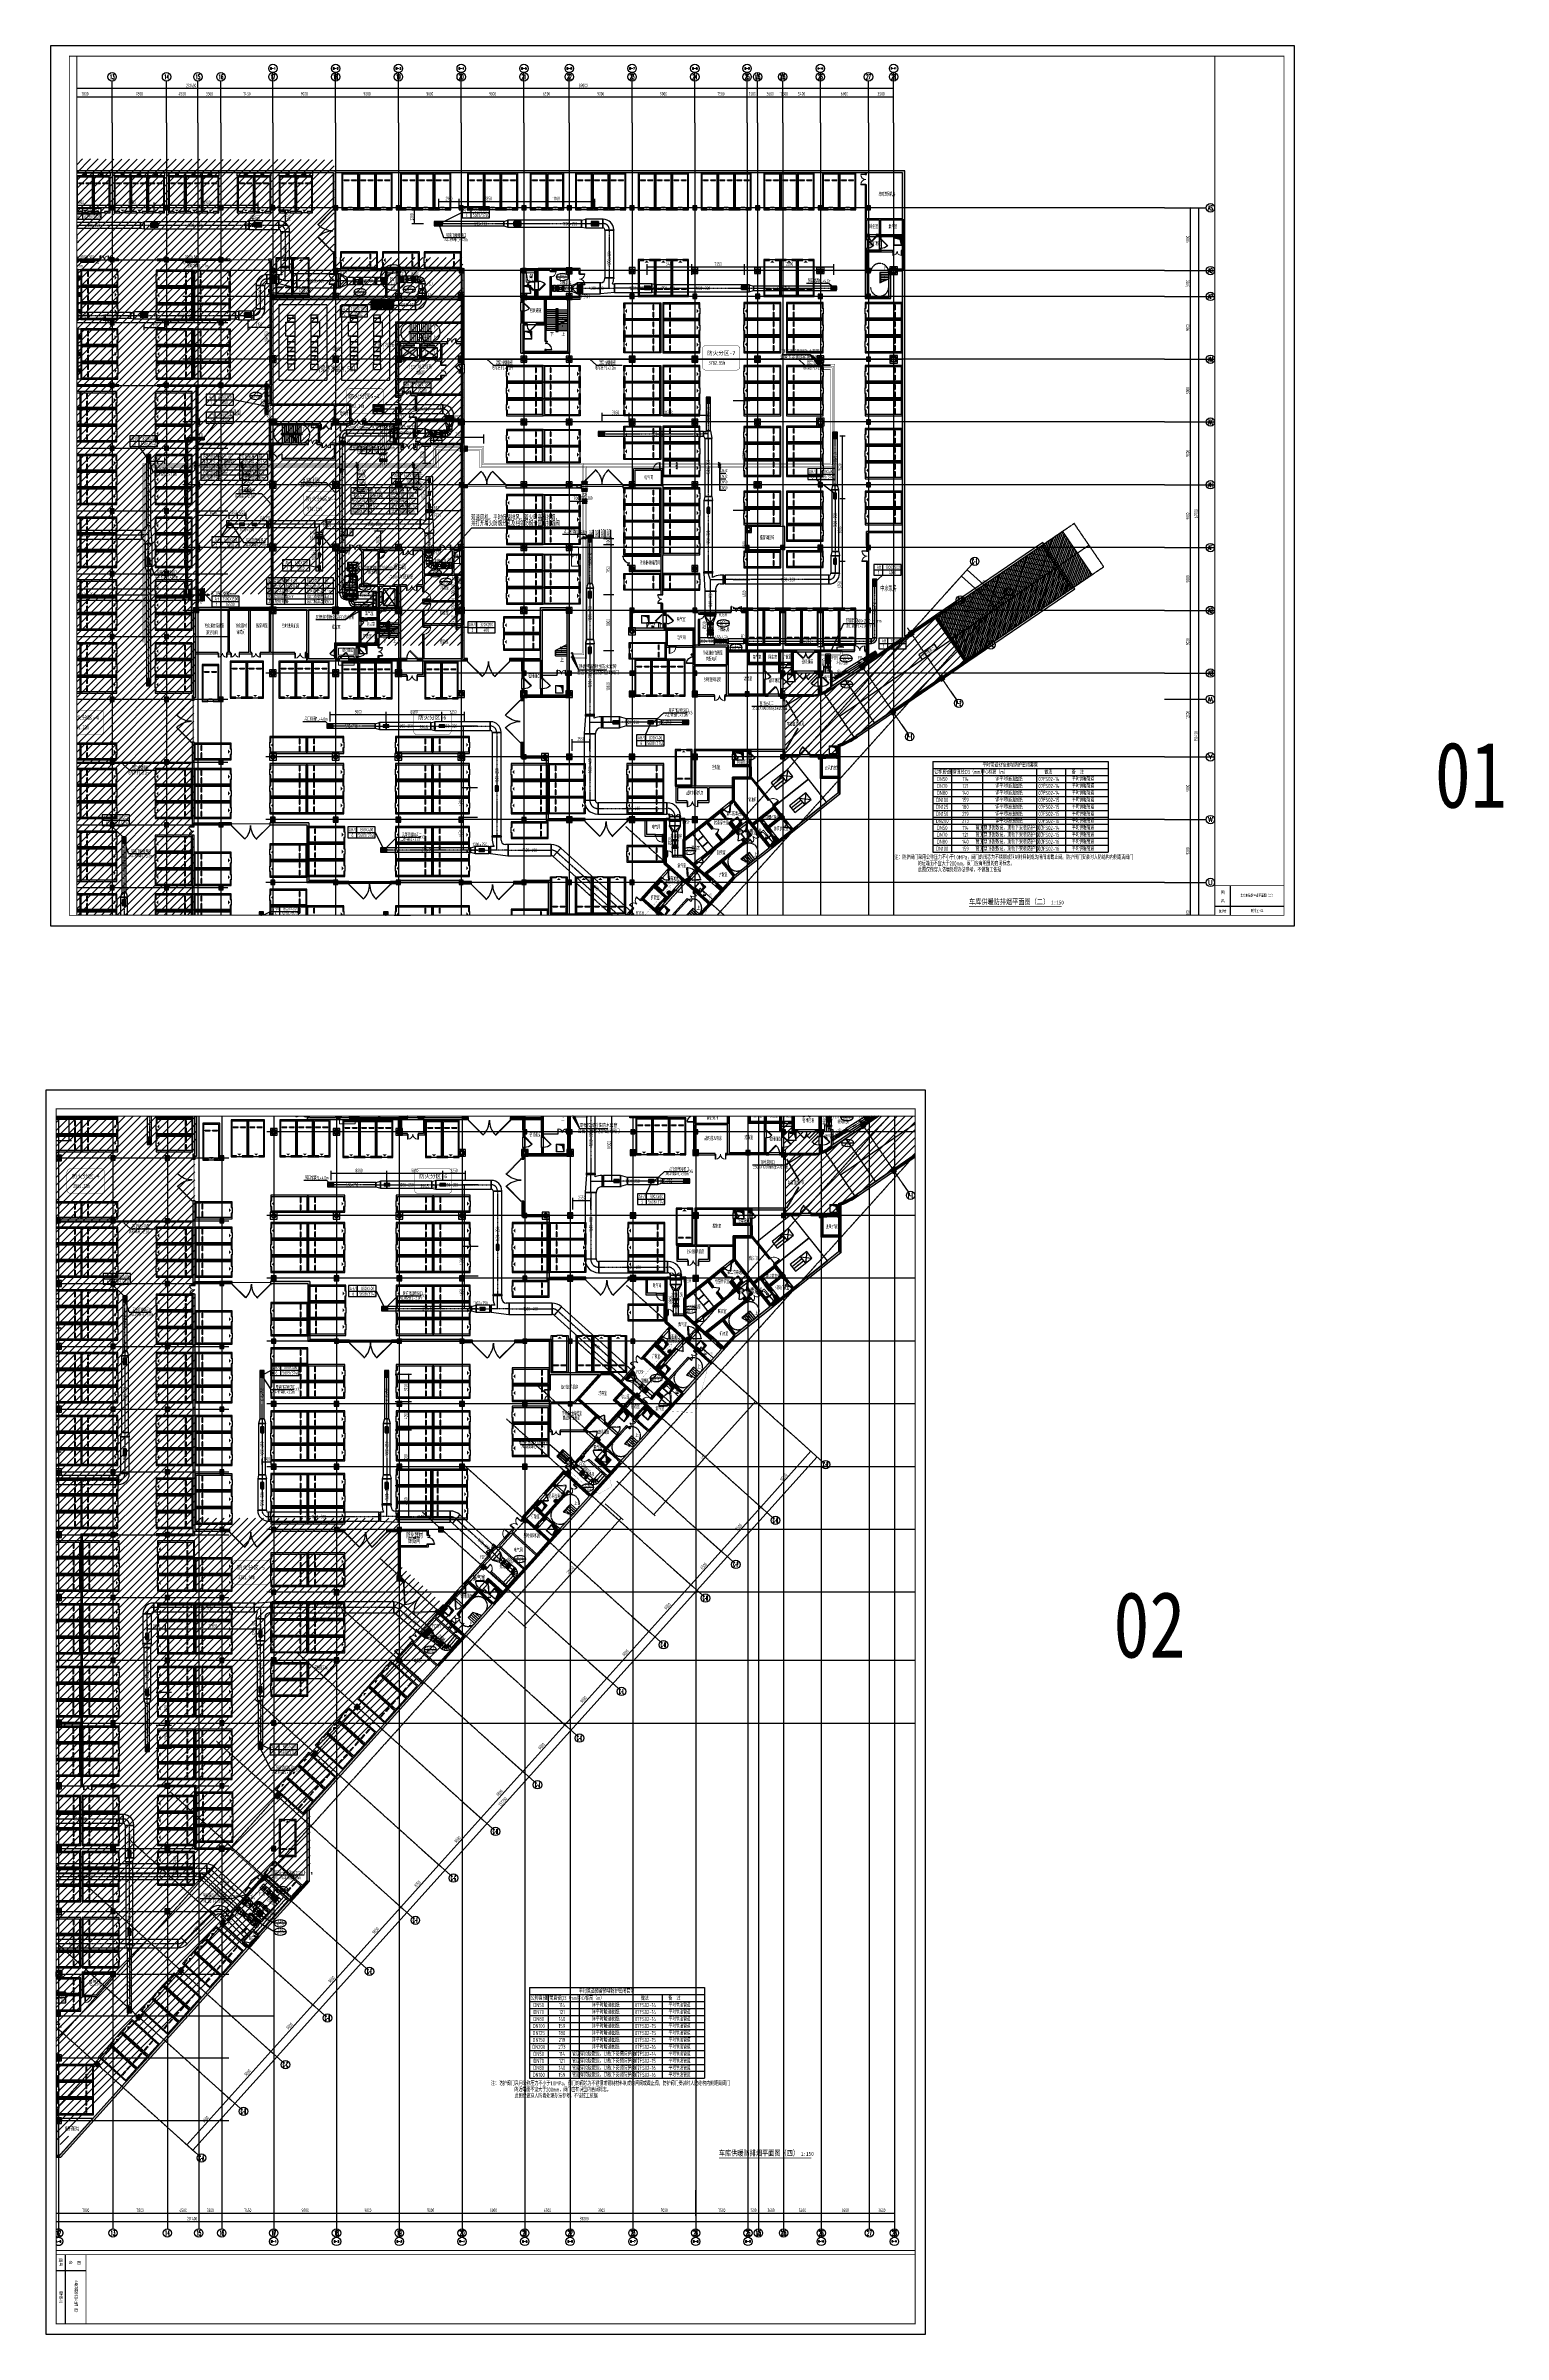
# Paper-space layout 'Layout1' of a CAD drawing. Extents: x -244532 to -35553, y -115227 to 212825.
# The model-space entities are those that its viewports show. They can reach past a viewport. Long polylines and large blocks are cut down to what shows.
import ezdxf
from ezdxf.enums import TextEntityAlignment as Align

# ---------------------------------------------------------------- set-up
doc = ezdxf.new("R2010")
doc.units = 0
doc.header["$LTSCALE"] = 10
for name, pattern in [('B-1F-WALL$0$__DASH', [0.35, 0.25, -0.1]), ('B-1F-WALL$0$DASH', [0.35, 0.25, -0.1]), ('CENTER', [2, 1.25, -0.25, 0.25, -0.25]), ('CENTER2', [1.125, 0.75, -0.125, 0.125, -0.125]), ('DASH', [0.35, 0.25, -0.1]), ('DASHED', [19.05, 12.7, -6.35]), ('暖附图底图$0$__DASH', [0.35, 0.25, -0.1]), ('暖附图底图$0$DASH', [0.35, 0.25, -0.1]), ('暖附图底图$0$DOTE', [2.42, 2, -0.2, 0.02, -0.2])]:
    doc.linetypes.add(name, pattern=pattern)
doc.layers.add('0-不打印', color=211, linetype='Continuous', lineweight=18, plot=False)
for name, color, linetype in [('1', 2, 'Continuous'), ('1-zs', 3, 'Continuous'), ('1-暖通标注', 4, 'Continuous'), ('1-标注暖通', 4, 'Continuous'), ('A-WALL', 2, 'Continuous'), ('AXIS_TEXT', 7, 'Continuous'), ('CENTER', 7, 'Continuous'), ('centre', 7, 'Continuous'), ('DIM_LEAD', 3, 'Continuous'), ('DOOR_FIRE', 4, 'Continuous'), ('DUCT-加压送风中心线', 5, 'CENTER2'), ('DUCT-加压送风标注', 3, 'Continuous'), ('DUCT-加压送风法兰', 2, 'Continuous'), ('DUCT-加压送风电动阀门', 7, 'Continuous'), ('DUCT-加压送风管', 1, 'Continuous'), ('DUCT-加压送风管端线', 2, 'Continuous'), ('DUCT-加压送风管设备', 7, 'Continuous'), ('DUCT-加压送风阀门', 7, 'Continuous'), ('DUCT-回风中心线', 5, 'CENTER2'), ('DUCT-回风标注', 3, 'Continuous'), ('DUCT-回风法兰', 2, 'Continuous'), ('DUCT-回风管', 6, 'Continuous'), ('DUCT-回风管立管', 6, 'Continuous'), ('DUCT-回风管端线', 2, 'Continuous'), ('DUCT-回风阀门', 7, 'Continuous'), ('DUCT-排烟中心线', 5, 'CENTER2'), ('DUCT-排烟标注', 3, 'Continuous'), ('DUCT-排烟法兰', 4, 'Continuous'), ('DUCT-排烟管', 2, 'Continuous'), ('DUCT-排烟管立管', 2, 'Continuous'), ('DUCT-排烟管端线', 4, 'Continuous'), ('DUCT-排烟管设备', 7, 'Continuous'), ('DUCT-排烟阀门', 7, 'Continuous'), ('DUCT-排风中心线', 5, 'CENTER2'), ('DUCT-排风标注', 3, 'Continuous'), ('DUCT-排风法兰', 2, 'Continuous'), ('DUCT-排风管', 31, 'Continuous'), ('DUCT-排风管端线', 2, 'Continuous'), ('DUCT-排风管设备', 7, 'Continuous'), ('DUCT-排风阀门', 7, 'Continuous'), ('DUCT-排风风口', 7, 'Continuous'), ('DUCT-新风中心线', 5, 'CENTER2'), ('DUCT-新风标注', 3, 'Continuous'), ('DUCT-新风法兰', 2, 'Continuous'), ('DUCT-新风管', 3, 'Continuous'), ('DUCT-新风管端线', 2, 'Continuous'), ('DUCT-新风阀门', 7, 'Continuous'), ('DUCT-送风中心线', 5, 'CENTER2'), ('DUCT-送风标注', 3, 'Continuous'), ('DUCT-送风法兰', 2, 'Continuous'), ('DUCT-送风管', 4, 'Continuous'), ('DUCT-送风管立管', 4, 'Continuous'), ('DUCT-送风管端线', 2, 'Continuous'), ('DUCT-送风管设备', 7, 'Continuous'), ('DUCT-送风阀门', 7, 'Continuous'), ('ECA_TK', 7, 'Continuous'), ('H-DIM-空冷供水', 3, 'Continuous'), ('H-DIM-空冷回水', 3, 'Continuous'), ('H-DUCT-新风中心线', 5, 'CENTER2'), ('H-DUCT-新风法兰', 2, 'Continuous'), ('H-DUCT-新风管', 3, 'Continuous'), ('H-DUCT-新风管端线', 2, 'Continuous'), ('H-EQ-TH', 7, 'Continuous'), ('H-EQ-静压箱', 7, 'Continuous'), ('H-PIPE-空冷供水', 122, 'Continuous'), ('H-PIPE-空冷凝水', 150, 'CENTER2'), ('H-PIPE-空冷回水', 122, 'DASH'), ('H-PUB_TAB', 7, 'Continuous'), ('H-TH_DIM', 3, 'Continuous'), ('H-TH_TEXT', 7, 'Continuous'), ('H-VALVE-空冷供水', 7, 'Continuous'), ('H-VALVE-空冷回水', 7, 'Continuous'), ('H-VPIPE-空冷供水', 122, 'Continuous'), ('H-VPIPE-空冷回水', 122, 'DASH'), ('H-暖通设备', 181, 'Continuous'), ('Hvac-Hide', 8, 'DASH'), ('hz', 7, 'Continuous'), ('Object', 7, 'Continuous'), ('PUB_HATCH', 8, 'Continuous'), ('STAIR', 2, 'Continuous'), ('TEXT-KD', 1, 'Continuous'), ('TH_DIM', 3, 'Continuous'), ('tk', 7, 'Continuous'), ('W-DIM_SYMB', 3, 'Continuous'), ('暖附图底图$0$0-绿', 8, 'Continuous'), ('暖附图底图$0$0-蓝', 8, 'Continuous'), ('暖附图底图$0$00-停车位', 8, 'Continuous'), ('暖附图底图$0$1-标注暖通', 8, 'Continuous'), ('暖附图底图$0$A-COLUMN', 8, 'Continuous'), ('暖附图底图$0$A-DIM_SYMB', 8, 'Continuous'), ('暖附图底图$0$A-EVTR', 8, 'Continuous'), ('暖附图底图$0$A-PUB_HATCH', 8, 'Continuous'), ('暖附图底图$0$A-ROOM_NAME', 8, 'Continuous'), ('暖附图底图$0$A-SPACE', 8, 'Continuous'), ('暖附图底图$0$A-SPACE_SHAR', 8, 'Continuous'), ('暖附图底图$0$A-STAIR', 8, 'Continuous'), ('暖附图底图$0$A-WALL', 8, 'Continuous'), ('暖附图底图$0$A-WINDOW', 8, 'Continuous'), ('暖附图底图$0$AXIS', 8, 'Continuous'), ('暖附图底图$0$AXIS_TEXT', 8, 'Continuous'), ('暖附图底图$0$C_柴油发电机组', 8, 'Continuous'), ('暖附图底图$0$car', 8, 'Continuous'), ('暖附图底图$0$DIM_SYMB', 8, 'Continuous'), ('暖附图底图$0$DOOR_FIRE', 8, 'Continuous'), ('暖附图底图$0$DOTE', 8, 'Continuous'), ('暖附图底图$0$EQUIP-照明', 8, 'Continuous'), ('暖附图底图$0$LVTRY', 8, 'Continuous'), ('暖附图底图$0$PUB_HATCH', 8, 'Continuous'), ('暖附图底图$0$PUB_TEXT', 8, 'Continuous'), ('暖附图底图$0$R_人防洗消集水坑', 8, 'Continuous'), ('暖附图底图$0$S-柱', 8, 'Continuous'), ('暖附图底图$0$S-柱-填充', 8, 'Continuous'), ('暖附图底图$0$SPACE', 8, 'Continuous'), ('暖附图底图$0$SRC-03F$0$A-SYMB-NUMB-T', 8, 'Continuous'), ('暖附图底图$0$SRC-03F$0$A-WALL', 8, 'Continuous'), ('暖附图底图$0$STAIR', 8, 'Continuous'), ('暖附图底图$0$WALL', 8, 'Continuous'), ('暖附图底图$0$WINDOW', 8, 'Continuous'), ('暖附图底图$0$WINDOW_RF', 8, 'Continuous'), ('暖附图底图$0$配电', 8, 'Continuous'), ('暖附图底图$0$雨棚投影', 8, 'Continuous'), ('画水辅助', 6, 'Continuous'), ('设备以及附件层', 7, 'Continuous')]:
    doc.layers.add(name, color=color, linetype=linetype)
for name, color, linetype, lineweight in [('B-1F-WALL$0$A-HOLE', 8, 'Continuous', 9), ('B-1F-WALL$0$A-SPACE', 8, 'Continuous', 15), ('F-非人防区', 105, 'Continuous', 15), ('HOLE', 52, 'Continuous', 15), ('暖附图底图$0$B-1F-WALL$0$A-STAIR', 8, 'Continuous', 9), ('暖附图底图$0$F-非人防区', 8, 'Continuous', 15), ('暖附图底图$0$HOLE', 8, 'Continuous', 15), ('暖附图底图$0$钢柱', 8, 'Continuous', 35)]:
    doc.layers.add(name, color=color, linetype=linetype, lineweight=lineweight)
doc.styles.add('8B2_01', font='simhei.ttf', dxfattribs={"width": 0.8})
doc.styles.add('8B2_02', font='tssdeng.shx', dxfattribs={"width": 0.6, "bigfont": 'TSSDCHN.shx'})
doc.styles.add('8B2_02_T3', font='tssdeng.shx', dxfattribs={"width": 0.6, "bigfont": 'TSSDCHN.shx'})
doc.styles.add('_TCH_SPACE', font='SIMPLEX', dxfattribs={"height": 5, "bigfont": 'GBCBIG'})
doc.styles.add('_THVAC_PIPEDN', font='tssdeng.shx', dxfattribs={"width": 0.7, "height": 3.5, "bigfont": 'tssdchn.shx'})
doc.styles.add('B-1F-WALL$0$HHD-HZ', font='STEDI.shx', dxfattribs={"width": 0.75, "bigfont": 'HZTXT.shx'})
doc.styles.add('COMPLEX', font='COMPLEX.shx', dxfattribs={"width": 0.65})
doc.styles.get("Standard").update_dxf_attribs({"font": 'TSSDENG.shx', "width": 0.7, "bigfont": 'TSSDCHN.shx'})
doc.styles.add('SUNTXT', font='', dxfattribs={"height": 273})
doc.styles.add('TYDG_02', font='TSSDENG', dxfattribs={"width": 0.8, "bigfont": 'TSSDCHN'})
doc.styles.add('ZXN', font='tssdeng.shx', dxfattribs={"width": 0.7, "bigfont": 'hztxt.shx'})
doc.styles.add('暖附图底图$0$8B2_01', font='simhei.ttf', dxfattribs={"width": 0.8})
doc.styles.add('暖附图底图$0$8B2_02', font='tssdeng.shx', dxfattribs={"width": 0.6, "bigfont": 'TSSDCHN.shx'})
doc.styles.add('暖附图底图$0$8B2_02_T3', font='tssdeng.shx', dxfattribs={"width": 0.6, "bigfont": 'TSSDCHN.shx'})
doc.styles.add('暖附图底图$0$_TCH_AXIS', font='COMPLEX', dxfattribs={"bigfont": 'GBCBIG'})
doc.styles.add('暖附图底图$0$_TCH_DIM', font='SIMPLEX', dxfattribs={"bigfont": 'GBCBIG'})
doc.styles.add('暖附图底图$0$_TCH_SPACE', font='SIMPLEX', dxfattribs={"height": 5, "bigfont": 'GBCBIG'})
doc.styles.add('暖附图底图$0$COMPLEX', font='COMPLEX.shx', dxfattribs={"width": 0.65})
doc.styles.add('暖附图底图$0$SRC-03F$0$ECADI-TXT', font='simplex.shx', dxfattribs={"bigfont": 'hztxt.shx'})
doc.styles.add('暖附图底图$0$Standard', font='TSSDENG.shx', dxfattribs={"width": 0.7, "bigfont": 'TSSDCHN.shx'})
doc.styles.add('暖附图底图$0$黑体', font='simhei.ttf', dxfattribs={"width": 0.65})
doc.styles.add('黑体', font='simhei.ttf', dxfattribs={"width": 0.65})
doc.styles.get('SUNTXT').set_extended_font_data('SimSun')
doc.dimstyles.new('_TCH_ARCH&&100', dxfattribs={"dimtxt": 350, "dimasz": 100, "dimexe": 250, "dimexo": 300, "dimgap": 100, "dimtad": 1, "dimdec": 0, "dimrnd": 50, "dimzin": 0, "dimdsep": 46, "dimtxsty": '8B2_02_T3', "dimblk": 'ARCHTICK', "dimcen": 0.09, "dimclrt": 7, "dimazin": 2, "dimtfac": 1, "dimtdec": 0, "dimtix": 1, "dimtmove": 2, "dimatfit": 3, "dimfxl": 0, "dimtolj": 1, "dimtzin": 0, "dimarcsym": 0})
doc.dimstyles.new('_TCH_ARCH&&150', dxfattribs={"dimtxt": 525, "dimasz": 150, "dimexe": 375, "dimexo": 450, "dimgap": 150, "dimtad": 1, "dimdec": 0, "dimrnd": 50, "dimzin": 0, "dimdsep": 46, "dimtxsty": '8B2_02_T3', "dimblk": 'ARCHTICK', "dimcen": 0.09, "dimclrt": 7, "dimazin": 2, "dimtfac": 1, "dimtdec": 0, "dimtix": 1, "dimtmove": 2, "dimatfit": 3, "dimfxl": 0, "dimtolj": 1, "dimtzin": 0, "dimarcsym": 0})
doc.dimstyles.new('暖附图底图$0$_TCH_ARCH&&150', dxfattribs={"dimtxt": 525, "dimasz": 150, "dimexe": 375, "dimexo": 450, "dimgap": 150, "dimtad": 1, "dimdec": 0, "dimrnd": 50, "dimzin": 0, "dimdsep": 46, "dimtxsty": '暖附图底图$0$8B2_02_T3', "dimblk": '暖附图底图$0$_ArchTick', "dimcen": 0.09, "dimclrt": 7, "dimazin": 2, "dimtfac": 1, "dimtdec": 0, "dimtix": 1, "dimtmove": 2, "dimatfit": 3, "dimfxl": 0, "dimtolj": 1, "dimtzin": 0, "dimarcsym": 0})

# ---------------------------------------------------------------- blocks, each defined once
blk = doc.blocks.new('10B_A0')
at = {"layer": 'ECA_TK'}
for p, q in [((1128, 10), (1128, 38.4)), ((1113, 18.6), (1179, 18.6))]:
    blk.add_line(p, q, dxfattribs=at)
blk.add_lwpolyline([(0, 0), (1189, 0), (1189, 841), (0, 841)], close=True, dxfattribs=at)
at = {"layer": 'ECA_TK', "const_width": 0.8}
blk.add_lwpolyline([(18, 10), (1179, 10), (1179, 831), (18, 831), (18, 10)], close=True, dxfattribs=at)
at = {"layer": 'ECA_TK'}
for points, const_width in [([(1113, 10), (1113, 831)], 0.8), ([(1179, 38.4), (1113, 38.4)], 0.5)]:
    blk.add_lwpolyline(points, dxfattribs=dict(at, const_width=const_width))
at = {"layer": 'ECA_TK', "linetype": 'Continuous', "style": 'SUNTXT'}
for s, p in [('名', (1118.6, 22.4)), ('图', (1118.6, 30.4)), ('图号', (1116.5, 12.8))]:
    blk.add_text(s, height=2.73, dxfattribs=at).set_placement(p)
blk = doc.blocks.new('$VALVE$00000782')
at = {"layer": '设备以及附件层'}
for points in [[(-37, 54), (37, 128)], [(37, 54), (-37, 128)], [(0, 136), (0, -136)], [(37, -128), (-37, -54)], [(-37, -128), (37, -54)]]:
    blk.add_lwpolyline(points, dxfattribs=at)
blk = doc.blocks.new('RGGT')
at = {"layer": '1-标注暖通', "const_width": 20}
for points in [[(797149, 247868), (797000, 247719)], [(797000, 247868), (797149, 247719)], [(797000, 247504), (797149, 247355)], [(797149, 247504), (797000, 247355)], [(797075, 247884), (797075, 247338)]]:
    blk.add_lwpolyline(points, dxfattribs=at)
at = {"layer": 'H-VALVE-空冷回水', "xscale": 2, "yscale": 2, "zscale": 2}
blk.add_blockref('$VALVE$00000782', (797075, 247611), dxfattribs=at)
blk = doc.blocks.new('$DorLib2D$00000002')
for p, q in [((-0.5, 0), (-0.5, 0.4875)), ((-0.475, 0.4875), (-0.5, 0.4875)), ((-0.475, 0), (-0.475, 0.4875)), ((0.475, 0), (0.475, 0.4875)), ((0.475, 0.4875), (0.5, 0.4875)), ((0.5, 0), (0.5, 0.4875)), ((-0.5, 0), (-0.475, 0)), ((0.5, 0), (0.475, 0))]:
    blk.add_line(p, q)
at = {"lineweight": 13}
for centre, start, end in [((-0.4875, 0), 0, 88.530716), ((0.4875, 0), 91.469284, 180)]:
    blk.add_arc(centre, 0.4875, start, end, dxfattribs=at)
blk = doc.blocks.new('SFSG')
at = {"color": 0, "ltscale": 3}
for p, q in [((0, -6585), (389, -6313)), ((1615, -6585), (2004, -6313))]:
    blk.add_line(p, q, dxfattribs=at)
for p, q in [((-48, -6585), (-48, -8391)), ((3278, -6585), (-48, -6585)), ((-48, -6585), (3278, -6585)), ((-48, -8391), (-48, -6585)), ((-48, -6633), (3278, -6633)), ((-48, -6633), (3278, -6633)), ((-48, -8343), (3278, -8343)), ((-48, -8343), (3278, -8343)), ((-48, -8391), (3278, -8391)), ((3278, -8391), (-48, -8391)), ((0, -6585), (0, -8391)), ((0, -6585), (0, -8391)), ((3230, -6585), (3230, -8391)), ((3230, -8391), (3230, -6585)), ((3278, -8391), (3278, -6585)), ((3278, -6585), (3278, -8391))]:
    blk.add_line(p, q)
at = {"color": 0, "linetype": 'DASHED', "ltscale": 3}
for p, q in [((561, -6675), (841, -6726)), ((841, -7132), (561, -7183)), ((561, -7183), (841, -7234)), ((841, -7640), (561, -7691)), ((561, -7691), (841, -7742)), ((841, -8250), (561, -8301))]:
    blk.add_line(p, q, dxfattribs=at)
at = {"linetype": 'DASHED', "ltscale": 3}
for p, q in [((841, -6726), (561, -6777)), ((561, -6777), (841, -6828)), ((841, -6828), (561, -6878)), ((561, -6878), (841, -6929)), ((841, -6929), (561, -6980)), ((561, -6980), (841, -7031)), ((841, -7031), (561, -7082)), ((561, -7082), (841, -7132)), ((841, -7234), (561, -7285)), ((561, -7285), (841, -7336)), ((841, -7336), (561, -7386)), ((561, -7386), (841, -7437)), ((841, -7437), (561, -7488)), ((561, -7488), (841, -7539)), ((841, -7539), (561, -7590)), ((561, -7590), (841, -7640)), ((841, -7742), (561, -7793)), ((561, -7793), (841, -7844)), ((841, -7844), (561, -7894)), ((561, -7894), (841, -7945)), ((841, -7945), (561, -7996)), ((561, -7996), (841, -8047)), ((841, -8047), (561, -8098)), ((561, -8098), (841, -8149)), ((841, -8149), (561, -8199)), ((561, -8199), (841, -8250))]:
    blk.add_line(p, q, dxfattribs=at)
at = {"color": 0, "extrusion": (1.22461e-16, 0, -1)}
for p, q in [((1615, -6633), (1140, -6633)), ((1947, -6773), (1947, -6893)), ((1947, -7123), (1947, -7243)), ((1947, -7323), (1947, -7443)), ((1947, -7523), (1947, -7643)), ((1947, -7723), (1947, -7843)), ((1947, -7923), (1947, -8043)), ((1947, -8123), (1947, -8243)), ((1947, -6923), (1947, -7043))]:
    blk.add_line(p, q, dxfattribs=at)
at = {"linetype": 'DASHED', "ltscale": 3, "extrusion": (1.22461e-16, 0, -1)}
for p, q in [((1947, -6833), (1887, -6893)), ((1947, -6983), (1887, -7043)), ((1947, -7183), (1887, -7243)), ((1947, -7383), (1887, -7443)), ((1947, -7583), (1887, -7643)), ((1947, -7783), (1887, -7723)), ((1947, -7783), (1887, -7843)), ((1947, -7983), (1887, -7923)), ((1947, -7983), (1887, -8043)), ((1947, -8183), (1887, -8123)), ((1947, -8183), (1887, -8243)), ((1947, -6833), (1887, -6773)), ((1947, -6983), (1887, -6923)), ((1947, -7183), (1887, -7123)), ((1947, -7383), (1887, -7323)), ((1947, -7583), (1887, -7523))]:
    blk.add_line(p, q, dxfattribs=at)
at = {"color": 0, "extrusion": (1.22461e-16, 0, -1)}
for points in [[(-1926, -6560), (-1926, -6524), (-1968, -6524), (-1968, -6560)], [(-1968, -6560), (-1968, -6669), (-1926, -6669), (-1926, -6560)]]:
    blk.add_lwpolyline(points, dxfattribs=at)
blk.add_lwpolyline([(-2246, -6669), (-1649, -6669), (-1649, -8311), (-2246, -8311)], close=True, dxfattribs=at)
at = {"layer": 'CENTER', "color": 0, "linetype": 'CENTER', "ltscale": 10, "extrusion": (1.22461e-16, 0, -1)}
for p, q in [((1248, -6585), (1248, -6465)), ((1358, -6585), (1358, -6465)), ((1377, -6495), (1377, -6585)), ((1248, -6785), (1248, -6633)), ((1358, -6785), (1358, -6633))]:
    blk.add_line(p, q, dxfattribs=at)
at = {"layer": 'centre', "color": 0, "linetype": 'CENTER', "ltscale": 10, "extrusion": (1.22461e-16, 0, -1)}
for p, q in [((3330, -7774), (2340, -7774)), ((2424, -7105), (2424, -7416)), ((2743, -7335), (2743, -8223))]:
    blk.add_line(p, q, dxfattribs=at)
at = {"layer": 'Object', "color": 0, "extrusion": (1.22461e-16, 0, -1)}
for p, q in [((1293, -6475), (1204, -6475)), ((1204, -6585), (1204, -6475)), ((1293, -6585), (1293, -6475)), ((1403, -6475), (1314, -6475)), ((1314, -6585), (1314, -6475)), ((1615, -8343), (1140, -8343)), ((1293, -6741), (1204, -6741)), ((2280, -6633), (1615, -6633)), ((1615, -8343), (2280, -8343))]:
    blk.add_line(p, q, dxfattribs=at)
at = {"layer": 'Object', "color": 0, "ltscale": 3, "extrusion": (1.22461e-16, 0, -1)}
for p, q in [((1401, -6525), (1353, -6525)), ((1403, -6475), (1403, -6585)), ((-88, -7206), (-88, -7866)), ((-48, -7246), (-88, -7246)), ((-48, -7826), (-88, -7826)), ((3230, -6633), (2280, -6633)), ((3230, -8343), (2280, -8343)), ((2472, -7406), (2376, -7406)), ((3318, -7455), (3278, -7455)), ((3318, -8093), (3278, -8093)), ((3318, -7415), (3318, -8133))]:
    blk.add_line(p, q, dxfattribs=at)
at = {"layer": 'Object', "color": 0, "ltscale": 3}
for p, q in [((0, -6585), (475, -6585)), ((475, -8391), (0, -8391)), ((1615, -6585), (2090, -6585)), ((2090, -8391), (1615, -8391))]:
    blk.add_line(p, q, dxfattribs=at)
at = {"layer": 'Object', "color": 0}
for p, q in [((475, -6633), (0, -6633)), ((0, -8343), (475, -8343)), ((475, -6633), (1140, -6633)), ((475, -6633), (1140, -6633)), ((1140, -8343), (475, -8343)), ((1140, -8343), (475, -8343))]:
    blk.add_line(p, q, dxfattribs=at)
at = {"layer": 'Object', "color": 0, "linetype": 'DASHED', "ltscale": 10}
for p, q in [((0, -6633), (0, -8343)), ((475, -8343), (475, -6633)), ((475, -8343), (475, -6633)), ((475, -8343), (475, -6633)), ((1140, -6633), (1140, -8343)), ((1140, -6633), (1140, -8343))]:
    blk.add_line(p, q, dxfattribs=at)
at = {"layer": 'Object', "color": 7, "linetype": 'DASHED', "ltscale": 3}
for p, q in [((561, -6675), (541, -6675)), ((541, -6675), (541, -7183)), ((561, -7183), (541, -7183)), ((541, -7183), (541, -7691)), ((541, -7183), (561, -7183)), ((561, -7691), (541, -7691)), ((541, -7691), (541, -8301)), ((541, -7691), (561, -7691)), ((541, -8301), (561, -8301)), ((561, -7183), (561, -6675)), ((561, -7691), (561, -7183)), ((561, -8301), (561, -7691))]:
    blk.add_line(p, q, dxfattribs=at)
at = {"layer": 'Object', "color": 0, "linetype": 'DASHED', "ltscale": 10, "extrusion": (1.22461e-16, 0, -1)}
for p, q in [((1140, -8343), (1140, -6633)), ((1615, -8343), (1615, -6633)), ((1615, -6633), (1615, -8343)), ((2280, -8343), (2280, -6633)), ((2280, -6633), (2280, -8343)), ((3230, -6633), (3230, -8343))]:
    blk.add_line(p, q, dxfattribs=at)
at = {"layer": 'Object', "color": 0, "linetype": 'DASHED', "ltscale": 3, "extrusion": (1.22461e-16, 0, -1)}
for p, q in [((1204, -6741), (1204, -6633)), ((1293, -6741), (1293, -6633)), ((1314, -6741), (1314, -6633)), ((1403, -6741), (1403, -6633)), ((2344, -7338), (2344, -7115)), ((2504, -7115), (2344, -7115)), ((2504, -7338), (2344, -7338)), ((2376, -7406), (2376, -7350)), ((2472, -7350), (2376, -7350)), ((2871, -7357), (2376, -7357)), ((2376, -7370), (2871, -7370)), ((2871, -7382), (2376, -7382)), ((2376, -7395), (2871, -7395)), ((2376, -7455), (3130, -7455)), ((2376, -8093), (3130, -8093)), ((2472, -7350), (2472, -7406)), ((2504, -7338), (2504, -7115)), ((2616, -7406), (2616, -7350)), ((2871, -7350), (2616, -7350)), ((2871, -7406), (2616, -7406)), ((2871, -7350), (2871, -7406)), ((3130, -7455), (3130, -8093)), ((3230, -7455), (3130, -7455)), ((3230, -8093), (3130, -8093))]:
    blk.add_line(p, q, dxfattribs=at)
at = {"layer": 'Object', "color": 0, "ltscale": 3, "extrusion": (1.22461e-16, 0, -1)}
for points in [[(-1401, -6505), (-1353, -6505), (-1353, -6585), (-1401, -6585)], [(-432, -6866), (-42, -6866), (-42, -8301), (-432, -8301)]]:
    blk.add_lwpolyline(points, close=True, dxfattribs=at)
at = {"layer": 'Object', "color": 7, "linetype": 'DASHED', "ltscale": 3}
for points in [[(495, -6675), (541, -6675), (541, -7183), (495, -7183)], [(495, -6675), (541, -6675), (541, -6675), (495, -6675)], [(495, -6675), (541, -6675), (541, -6675), (495, -6675)], [(495, -6675), (541, -6675), (541, -6675), (495, -6675)], [(495, -7183), (541, -7183), (541, -7691), (495, -7691)], [(495, -7691), (541, -7691), (541, -8301), (495, -8301)]]:
    blk.add_lwpolyline(points, close=True, dxfattribs=at)
at = {"layer": 'Object', "color": 0, "linetype": 'DASHED', "ltscale": 3, "extrusion": (1.22461e-16, 0, -1)}
for points in [[(-1405, -8266), (-1202, -8266), (-1202, -6785), (-1405, -6785)], [(-3110, -7423), (-2376, -7423), (-2376, -8125), (-3110, -8125)], [(-2718, -8125), (-2769, -8125), (-2769, -8198), (-2718, -8198)]]:
    blk.add_lwpolyline(points, close=True, dxfattribs=at)
for points in [[(-2411, -7350), (-2411, -7338), (-2437, -7338), (-2437, -7350)], [(-2718, -7406), (-2718, -7423), (-2769, -7423), (-2769, -7406)]]:
    blk.add_lwpolyline(points, dxfattribs=at)
blk.add_circle((-1358, -6741), 44.5, dxfattribs=at)
at = {"layer": 'Object', "color": 5, "ltscale": 5}
for centre in [(0, -6585), (1615, -6585)]:
    blk.add_arc(centre, 475, 0, 35, dxfattribs=at)
at = {"layer": 'Object', "color": 0, "linetype": 'DASHED', "ltscale": 3, "extrusion": (1.22461e-16, 0, -1)}
blk.add_arc((-1248, -6741), 44.5, 180, 0, dxfattribs=at)
at = {"color": 1, "width": 0.8}
for p in [(237, -8591), (807, -8591), (807, -8591)]:
    blk.add_attdef('SEG_L', text='', height=160, dxfattribs=at).set_placement(p, align=Align.CENTER)
at = {"layer": 'Object', "color": 1, "extrusion": (1.22461e-16, 0, -1), "text_generation_flag": 2, "width": 0.8}
blk.add_attdef('SEG_L', text='', height=160, dxfattribs=at).set_placement((-1947, -8591), align=Align.CENTER)
at = {"layer": 'Object', "color": 1, "linetype": 'DASHED', "ltscale": 3, "extrusion": (1.22461e-16, 0, -1), "text_generation_flag": 2, "width": 0.8}
blk.add_attdef('SEG_L', text='', height=160, dxfattribs=at).set_placement((-2802, -8591), align=Align.CENTER)
blk = doc.blocks.new('$风口$00000108')
for p, q in [((-250, 135), (-190, 75)), ((-250, -135), (-250, 135)), ((200, 25), (-190, 25)), ((250, 135), (200, 75)), ((250, 135), (250, -135)), ((-250, -135), (-190, -75)), ((250, -135), (-250, -135)), ((200, -25), (-190, -25)), ((200, -75), (250, -135))]:
    blk.add_line(p, q)
at = {"linetype": 'Continuous'}
blk.add_line((250, 135), (-250, 135), dxfattribs=at)
at = {"lineweight": 40}
for p, q in [((-190, 75), (200, 75)), ((-190, -75), (-190, 75)), ((200, 75), (200, -75)), ((-190, -75), (200, -75))]:
    blk.add_line(p, q, dxfattribs=at)
blk = doc.blocks.new('$轴流风机$00000011')
for p, q in [((-500, 500, 0), (-500, -500, 0)), ((500, 500, 0), (-500, 500, 0)), ((-339, 135, 0), (-339, -135, 0)), ((88, 135, 0), (-339, 135, 0)), ((88, -135, 0), (88, 135, 0)), ((88, 0, 0), (288, 0, 0)), ((500, -500, 0), (500, 500, 0)), ((-500, -500, 0), (500, -500, 0)), ((-339, -135, 0), (88, -135, 0))]:
    blk.add_line(p, q)
for centre, radius, start, end in [((633, 238, 0), 465, 168.11261, 180), ((633, 238, 0), 465, 180, 191.88739), ((462, 274, 0), 291, 153.06034, 168.11261), ((462, 202, 0), 291, 191.88739, 206.93966), ((355, 329, 0), 170, 129.18213, 153.06034), ((355, 148, 0), 170, 206.93966, 230.81787), ((288, 410, 0), 64.8, 90, 129.18213), ((288, 66, 0), 64.8, 230.81787, 270), ((288, 410, 0), 64.8, 50.81787, 90), ((288, 66, 0), 64.8, 270, 309.18213), ((222, 329, 0), 170, 26.93966, 50.81787), ((222, 148, 0), 170, 309.18213, 333.06034), ((115, 274, 0), 291, 11.88739, 26.93966), ((115, 202, 0), 291, 333.06034, 348.11261), ((-56, 238, 0), 465, 0, 11.88739), ((-56, 238, 0), 465, 348.11261, 0), ((633, -238, 0), 465, 168.11261, 180), ((633, -238, 0), 465, 180, 191.88739), ((462, -202, 0), 291, 153.06034, 168.11261), ((462, -274, 0), 291, 191.88739, 206.93966), ((355, -148, 0), 170, 129.18213, 153.06034), ((355, -329, 0), 170, 206.93966, 230.81787), ((288, -66, 0), 64.8, 90, 129.18213), ((288, -410, 0), 64.8, 230.81787, 270), ((288, -66, 0), 64.8, 50.81787, 90), ((288, -410, 0), 64.8, 270, 309.18213), ((222, -148, 0), 170, 26.93966, 50.81787), ((222, -329, 0), 170, 309.18213, 333.06034), ((115, -202, 0), 291, 11.88739, 26.93966), ((115, -274, 0), 291, 333.06034, 348.11261), ((-56, -238, 0), 465, 0, 11.88739), ((-56, -238, 0), 465, 348.11261, 0)]:
    blk.add_arc(centre, radius, start, end)
for p in [(-500, 0, 0), (500, 0, 0)]:
    blk.add_point(p)
blk = doc.blocks.new('$风口$00000098')
for p, q in [((0, 0), (-100, 0)), ((0, 200), (100, 200)), ((0, -200), (0, 200)), ((100, 250), (100, -250)), ((172, 0), (315, 0)), ((315, 31), (500, 0)), ((315, 31), (315, -31)), ((315, -31), (500, 0)), ((100, -200), (0, -200))]:
    blk.add_line(p, q)
blk = doc.blocks.new('$风口$00000148')
for p, q in [((0, -200), (0, 200)), ((100, 200), (0, 200)), ((100, 140), (0, 196)), ((0, 118), (100, 140)), ((100, 55), (0, 118)), ((0, 29), (100, 55)), ((100, -36), (0, 29)), ((100, 262), (100, -262)), ((163, 150), (343, 150)), ((516, 0), (307, 301)), ((343, 150), (307, 301)), ((307, -301), (516, 0)), ((0, -63), (100, -36)), ((100, -123), (0, -63)), ((0, -161), (100, -123)), ((100, -200), (0, -161)), ((100, -200), (0, -200)), ((163, -150), (343, -150)), ((343, -150), (307, -301))]:
    blk.add_line(p, q)
blk = doc.blocks.new('$风口$00000150')
for p, q in [((0, 300), (0, -300)), ((0, 300), (200, 300)), ((0, 295), (200, 184)), ((0, 159), (200, 55)), ((0, 36), (200, -65)), ((200, 450), (200, -450)), ((0, -88), (200, -184)), ((0, -218), (193, -300)), ((0, -300), (200, -300))]:
    blk.add_line(p, q)
blk = doc.blocks.new('暖附图底图$0$车位2400x5300')
at = {"layer": '暖附图底图$0$00-停车位', "color": 251}
for p, q in [((-875, -1000), (-175, -1000)), ((-875, -1100), (-875, -1000)), ((-875, -1100), (-175, -1100)), ((-175, -1100), (-175, -1000)), ((175, -1000), (875, -1000)), ((175, -1100), (175, -1000)), ((175, -1100), (875, -1100)), ((875, -1100), (875, -1000)), ((400, -5300), (-400, -5300))]:
    blk.add_line(p, q, dxfattribs=at)
blk.add_lwpolyline([(400, -5150), (400, -5300), (1200, -5300), (1200, 0), (-1200, 0), (-1200, -5300), (-400, -5300), (-400, -5150), (-1050, -5150), (-1050, -150), (1050, -150), (1050, -5150), (400, -5150)], dxfattribs=at)
blk.add_lwpolyline([(0, -5150, 0, 600, 0), (0, -4850, 600, 600, 0)], format="xyseb", dxfattribs=at)
blk = doc.blocks.new('暖附图底图$0$坡道2')
at = {"layer": '暖附图底图$0$雨棚投影', "linetype": '暖附图底图$0$DASH', "lineweight": -3, "ltscale": 2}
h = blk.add_hatch(dxfattribs=at)
h.set_pattern_fill('ANSI31', color=256, scale=150, angle=-188.45221)
h.set_pattern_definition([(216.54779, (-338685, -816830.86), (141.80179, -191.3002), [])])
h.paths.add_polyline_path([(-138024, -490322), (-160013, -490322), (-160013, -497822), (-138024, -497822)])
at = {"layer": '暖附图底图$0$STAIR', "ltscale": 5}
blk.add_line((-122258, -490322), (-122258, -497822), dxfattribs=at)
blk.add_lwpolyline([(-118658, -497789), (-118658, -490330), (-138024, -490321), (-138024, -497821)], close=True, dxfattribs=at)
blk.add_lwpolyline([(-118658, -493963), (-138024, -494011)], dxfattribs=at)
at = {"layer": '暖附图底图$0$雨棚投影', "linetype": '暖附图底图$0$DASH', "lineweight": -3, "ltscale": 2}
for p, q in [((-160014, -490321), (-160014, -497822)), ((-156414, -490321), (-156414, -497822))]:
    blk.add_line(p, q, dxfattribs=at)
for points in [[(-138024, -497822), (-138024, -490363), (-162014, -490321), (-162014, -497821)], [(-138024, -490322), (-160014, -490322), (-160014, -497822), (-138024, -497822)]]:
    blk.add_lwpolyline(points, close=True, dxfattribs=at)
blk.add_lwpolyline([(-138309, -494012), (-162014, -494071)], dxfattribs=at)
blk = doc.blocks.new('暖附图底图$0$fdj')
at = {"layer": '暖附图底图$0$C_柴油发电机组'}
for points in [[(0, 4200), (-6200, 4200), (-6200, 0), (0, 0)], [(-4700, 1300), (-1700, 1300), (-1700, 2500), (-4700, 2500)], [(-4700, 1300), (-3500, 1300), (-3500, 2500), (-4700, 2500)]]:
    blk.add_lwpolyline(points, close=True, dxfattribs=at)
for points in [[(-3500, 1300), (-4700, 2500)], [(-4700, 1300), (-3500, 2500)], [(-3500, 2100), (-1700, 2100)], [(-3500, 1700), (-1700, 1700)]]:
    blk.add_lwpolyline(points, dxfattribs=at)
at = {"layer": '暖附图底图$0$C_柴油发电机组', "lineweight": -3, "const_width": 10}
for points in [[(-3950, 1900), (-4100, 1900)], [(-3950, 1900), (-3950, 2050)], [(-3950, 1900), (-3950, 1750)], [(-3950, 1900), (-3800, 1900)], [(-2450, 1900), (-2600, 1900)], [(-2450, 1900), (-2450, 2050)], [(-2450, 1900), (-2450, 1750)], [(-2450, 1900), (-2300, 1900)]]:
    blk.add_lwpolyline(points, dxfattribs=at)
blk = doc.blocks.new('暖附图底图$0$洗消污水集水坑')
at = {"layer": '暖附图底图$0$R_人防洗消集水坑', "lineweight": 15}
h = blk.add_hatch(color=256, dxfattribs=at)
h.dxf.hatch_style = 1
h.paths.add_polyline_path([(161254, 16997), (162054, 17197), (161054, 17197), (161054, 16197)])
for points in [[(162114, 17257), (160994, 17257), (160994, 16137), (162114, 16137)], [(162054, 17197), (161054, 17197), (161054, 16197), (162054, 16197)]]:
    blk.add_lwpolyline(points, close=True, dxfattribs=at)
blk.add_lwpolyline([(161054, 16197), (161254, 16997), (162054, 17197)], dxfattribs=at)
blk = doc.blocks.new('暖附图底图$0$洗消坑')
at = {"layer": '暖附图底图$0$R_人防洗消集水坑', "lineweight": 15}
for p, rotation in [((157353, -135921), 270), ((104188, -142811), 270), ((104328, -149346), 270), ((83578, -191171), 270), ((121153, -190096), 270), ((80703, -194471), 270), ((142103, -198496), 270), ((108828, -200121), 270), ((148053, -208796), 270), ((134653, -209721), 270), ((266946, -267058), 218.5325870236756), ((268316, -268779), 218.5325870236756), ((271792, -269641), 218.5325870236756), ((235953, -258589), 227.9999999999999), ((241420, -258794), 227.9999999999999), ((236246, -262149), 227.9999999999999), ((236747, -264888), 227.9999999999999), ((230328, -268877), 227.9999999999999), ((233758, -268655, -650), 227.9999999999999), ((227725, -275200), 227.9999999999999), ((218544, -281735), 227.9999999999999), ((220017, -285211), 227.9999999999999), ((211848, -294343), 227.9999999999999), ((205196, -296764), 227.9999999999999)]:
    blk.add_blockref('暖附图底图$0$洗消污水集水坑', p, dxfattribs=dict(at, rotation=rotation))
blk = doc.blocks.new('暖附图底图$0$A$C10817FE3')
at = {"layer": '暖附图底图$0$0-蓝', "color": 9, "linetype": '暖附图底图$0$DASH', "ltscale": 3, "const_width": 50}
for points in [[(-28515, -28561), (-24137, -28561, 0.4142136), (-23637, -28061), (-23637, -25542, 0.4142136), (-24137, -25042), (-28515, -25042, 0.4142136), (-29015, -25542), (-29015, -28061, 0.4142136)], [(-79573, -34743), (-75194, -34743, 0.4142136), (-74694, -34243), (-74694, -31724, 0.4142136), (-75194, -31224), (-79573, -31224, 0.4142136), (-80073, -31724), (-80073, -34243, 0.4142136)], [(-85682, -49468), (-81304, -49468, 0.4142136), (-80804, -48968), (-80804, -46449, 0.4142136), (-81304, -45949), (-85682, -45949, 0.4142136), (-86182, -46449), (-86182, -48968, 0.4142136)], [(-119745, -80810), (-115367, -80810, 0.4142136), (-114867, -80310), (-114867, -77790, 0.4142136), (-115367, -77290), (-119745, -77290, 0.4142136), (-120245, -77790), (-120245, -80310, 0.4142136)], [(-69924, -80810), (-65546, -80810, 0.4142136), (-65046, -80310), (-65046, -77790, 0.4142136), (-65546, -77290), (-69924, -77290, 0.4142136), (-70424, -77790), (-70424, -80310, 0.4142136)], [(-95989, -136899), (-91611, -136899, 0.4142136), (-91111, -136399), (-91111, -133880, 0.4142136), (-91611, -133380), (-95989, -133380, 0.4142136), (-96489, -133880), (-96489, -136399, 0.4142136)]]:
    blk.add_lwpolyline(points, format="xyb", close=True, dxfattribs=at)
at = {"layer": '暖附图底图$0$0-绿', "color": 0, "linetype": '暖附图底图$0$DASH', "style": '暖附图底图$0$黑体'}
for s, p in [('防火分区-7', (-28317, -26401)), ('防火分区S-3', (-79776, -32583)), ('防火分区S-4', (-85885, -47308)), ('防火分区-4', (-119580, -78650)), ('防火分区-6', (-69756, -78650)), ('防火分区-5', (-95892, -134739))]:
    blk.add_text(s, height=563.3, dxfattribs=at).set_placement(p)
at = {"layer": '暖附图底图$0$0-绿', "color": 0, "linetype": '暖附图底图$0$DASH', "style": '暖附图底图$0$黑体', "width": 0.65}
for s, height, p in [('3782.95m', 563.3, (-28130, -27793)), ('2', 282, (-26023, -27418)), ('793.24m', 563.3, (-79588, -33975)), ('2', 282, (-77745, -33600)), ('976.19m', 563.3, (-85698, -48700)), ('2', 282, (-83855, -48325)), ('3981.22m', 563.3, (-119392, -80041)), ('2', 282, (-117286, -79666)), ('3935.83m', 563.3, (-69569, -80041)), ('2', 282, (-67462, -79666)), ('3351.95m', 563.3, (-95704, -136131)), ('2', 282, (-93598, -135756))]:
    blk.add_text(s, height=height, dxfattribs=at).set_placement(p)
blk = doc.blocks.new('暖附图底图$0$p3')
at = {"layer": '暖附图底图$0$配电'}
for p, q in [((0, 10800), (0, 0)), ((6900, 10800), (0, 10800)), ((6900, 10800), (6900, 0)), ((0, 0), (6900, 0))]:
    blk.add_line(p, q, dxfattribs=at)
for points in [[(2300, 8300), (2300, 6300), (1000, 6300), (1000, 8300)], [(2300, 9300), (2300, 8900), (1300, 8900), (1300, 9300)], [(2300, 8900), (2300, 8300), (1300, 8300), (1300, 8900)], [(4600, 9300), (4600, 8900), (5600, 8900), (5600, 9300)], [(4600, 8900), (4600, 8300), (5600, 8300), (5600, 8900)], [(4600, 8300), (4600, 6300), (5900, 6300), (5900, 8300)], [(2300, 6300), (2300, 5500), (1300, 5500), (1300, 6300)], [(2300, 5500), (2300, 4700), (1300, 4700), (1300, 5500)], [(2300, 4700), (2300, 4100), (1300, 4100), (1300, 4700)], [(2300, 4100), (2300, 3500), (1300, 3500), (1300, 4100)], [(2300, 3500), (2300, 2900), (1300, 2900), (1300, 3500)], [(4600, 6300), (4600, 5500), (5600, 5500), (5600, 6300)], [(4600, 5500), (4600, 4700), (5600, 4700), (5600, 5500)], [(4600, 4700), (4600, 4100), (5600, 4100), (5600, 4700)], [(4600, 4100), (4600, 3500), (5600, 3500), (5600, 4100)], [(4600, 3500), (4600, 2900), (5600, 2900), (5600, 3500)], [(2300, 2900), (2300, 2300), (1300, 2300), (1300, 2900)], [(2300, 1500), (2300, 2300), (1300, 2300), (1300, 1500)], [(4600, 2900), (4600, 2300), (5600, 2300), (5600, 2900)], [(4600, 1500), (4600, 2300), (5600, 2300), (5600, 1500)]]:
    blk.add_lwpolyline(points, close=True, dxfattribs=at)
blk = doc.blocks.new('暖附图底图$0$A$C63D41655')
at = {"layer": '暖附图底图$0$EQUIP-照明'}
for p in [(-89756, -30003), (-80775, -30003)]:
    blk.add_blockref('暖附图底图$0$p3', p, dxfattribs=at)
blk = doc.blocks.new('暖附图底图$0$A$C2EF10B80')
at = {"layer": '暖附图底图$0$A-PUB_HATCH'}
h = blk.add_hatch(dxfattribs=at)
h.set_pattern_fill('ANSI31', color=256, scale=50, angle=-16.44344)
h.set_pattern_definition([(45, (6188.46, 7099.97), (-56.1266, 56.1266), [])])
h.paths.add_polyline_path([(-983, -100, 0.4142135), (-1033, -50), (-1184, -50), (-1091, -207), (-1210, -207), (-1204, -250), (-983, -250)])
h.paths.add_polyline_path([(-983, -250), (-1204, -250), (-1190, -350), (-1033, -350, 0.4142127), (-983, -300)])
h.paths.add_polyline_path([(-1262, -250), (-1417, -250), (-1417, -300, 0.4142148), (-1367, -350), (-1207, -350)])
h.paths.add_polyline_path([(-1221, -50), (-1367, -50, 0.4142136), (-1417, -100), (-1417, -250), (-1262, -250), (-1320, -146), (-1212, -146)])
at = {"layer": '暖附图底图$0$car', "linetype": '暖附图底图$0$DASH', "ltscale": 0.5}
blk.add_line((-1367, -350), (-1033, -350), dxfattribs=at)
at = {"layer": '暖附图底图$0$car', "linetype": '暖附图底图$0$DASH'}
blk.add_lwpolyline([(-2400, 0), (0, 0), (0, -400), (-2400, -400)], close=True, dxfattribs=at)
at = {"layer": '暖附图底图$0$car', "linetype": '暖附图底图$0$DASH', "ltscale": 0.5}
blk.add_lwpolyline([(-1320, -146), (-1185, -390), (-1210, -207), (-1091, -207), (-1227, 23), (-1212, -146)], close=True, dxfattribs=at)
for points in [[(-1367, -50, 0.4142136), (-1417, -100), (-1417, -300)], [(-1033, -350, 0.4142136), (-983, -300), (-983, -100, 0.4142135), (-1033, -50), (-1367, -50)]]:
    blk.add_lwpolyline(points, format="xyb", dxfattribs=at)
at = {"layer": '暖附图底图$0$car', "linetype": '暖附图底图$0$DASH'}
blk.add_arc((-1367, -300), 50, 180, 270, dxfattribs=at)
blk = doc.blocks.new('暖附图底图$0$A$C77CA03F4')
at = {"rotation": 16.44344089606073}
for p in [(2189, 1063), (4490, 1742), (6792, 2422)]:
    blk.add_blockref('暖附图底图$0$A$C2EF10B80', p, dxfattribs=at)
blk = doc.blocks.new('暖附图底图$0$$DorLib2D$00000002')
for p, q in [((-0.5, 0), (-0.5, 0.4875)), ((-0.475, 0.4875), (-0.5, 0.4875)), ((-0.475, 0), (-0.475, 0.4875)), ((0.475, 0), (0.475, 0.4875)), ((0.475, 0.4875), (0.5, 0.4875)), ((0.5, 0), (0.5, 0.4875)), ((-0.5, 0), (-0.475, 0)), ((0.5, 0), (0.475, 0))]:
    blk.add_line(p, q)
at = {"lineweight": 13}
for centre, start, end in [((-0.4875, 0), 0, 88.530716), ((0.4875, 0), 91.469284, 180)]:
    blk.add_arc(centre, 0.4875, start, end, dxfattribs=at)
blk = doc.blocks.new('暖附图底图$0$A$C664800C7')
at = {"layer": '暖附图底图$0$DOOR_FIRE', "xscale": 1300, "yscale": -1300, "zscale": 100, "rotation": 270.0000000000069}
blk.add_blockref('暖附图底图$0$$DorLib2D$00000002', (0, -650), dxfattribs=at)
blk = doc.blocks.new('暖附图底图$0$$DorLib2D$00000213')
at = {"color": 0, "linetype": '暖附图底图$0$DASH', "const_width": 0.02}
blk.add_lwpolyline([(0.5, 0), (-0.5, 0)], dxfattribs=at)
blk = doc.blocks.new('暖附图底图$0$A$C1E5E075F')
at = {"layer": '暖附图底图$0$A-WINDOW', "xscale": 5500, "yscale": -5500, "zscale": 100, "rotation": 4.544768749191407e-12}
blk.add_blockref('暖附图底图$0$$DorLib2D$00000213', (-2750, 0), dxfattribs=at)
blk = doc.blocks.new('暖附图底图$0$A$C5A727BB1')
at = {"layer": '暖附图底图$0$A-SPACE_SHAR'}
for p, q in [((-7.03, 4.03), (-16.26, -12.06)), ((-6.91, 3.62), (-16, -12.21)), ((0, 0), (-7.03, 4.03)), ((-0.41, -0.11), (-6.91, 3.62)), ((-12.74, -14.07), (-3.66, 1.76)), ((0, 0), (-9.23, -16.09)), ((-0.41, -0.11), (-9.49, -15.94)), ((-16.26, -12.06), (-9.23, -16.09))]:
    blk.add_line(p, q, dxfattribs=at)
for points in [[(-9.4, -0.72), (-4.28, 0.67), (-2.9, -4.45)], [(-8.91, 0.15), (-3.79, 1.54), (-2.4, -3.58)], [(-8.41, 1.02), (-4.31, 2.13)], [(-7.91, 1.89), (-5.18, 2.63)], [(-7.41, 2.75), (-6.05, 3.12)], [(-3.01, 1.38), (-1.9, -2.71)], [(-2.14, 0.88), (-1.4, -1.85)], [(-1.28, 0.39), (-0.91, -0.98)], [(-11.39, -4.18), (-6.27, -2.8), (-4.89, -7.92)], [(-10.9, -3.32), (-5.78, -1.93), (-4.39, -7.05)], [(-10.4, -2.45), (-5.28, -1.06), (-3.89, -6.18)], [(-9.9, -1.58), (-4.78, -0.2), (-3.4, -5.32)], [(-13.38, -7.65), (-8.27, -6.27), (-6.88, -11.39)], [(-12.89, -6.79), (-7.77, -5.4), (-6.38, -10.52)], [(-12.39, -5.92), (-7.27, -4.53), (-5.88, -9.65)], [(-11.89, -5.05), (-6.77, -3.67), (-5.39, -8.78)], [(-15.37, -11.12), (-10.26, -9.74), (-8.87, -14.86)], [(-14.88, -10.26), (-9.76, -8.87), (-8.37, -13.99)], [(-14.38, -9.39), (-9.26, -8), (-7.87, -13.12)], [(-13.88, -8.52), (-8.76, -7.14), (-7.38, -12.25)], [(-15.87, -11.99), (-10.75, -10.6), (-9.37, -15.72)], [(-15.35, -12.58), (-11.25, -11.47), (-10.14, -15.57)], [(-14.48, -13.08), (-11.75, -12.34), (-11.01, -15.07)], [(-13.61, -13.58), (-12.25, -13.21), (-11.88, -14.57)]]:
    blk.add_lwpolyline(points, dxfattribs=at)
blk = doc.blocks.new('暖附图底图$0$A$C00330F2E')
at = {"layer": '暖附图底图$0$A-COLUMN'}
for p, q in [((58875, -62900), (58025, -62900)), ((58025, -62900), (58025, -63750)), ((58025, -63750), (58875, -63750)), ((58875, -63750), (58875, -62900)), ((58875, -80900), (58025, -80900)), ((58025, -80900), (58025, -81750)), ((58025, -81750), (58875, -81750)), ((58875, -81750), (58875, -80900)), ((58875, -89900), (58025, -89900)), ((58025, -89900), (58025, -90750)), ((58025, -90750), (58875, -90750)), ((58875, -90750), (58875, -89900)), ((58875, -98900), (58025, -98900)), ((58025, -98900), (58025, -99750)), ((58025, -99750), (58875, -99750)), ((58875, -99750), (58875, -98900)), ((58875, -107900), (58025, -107900)), ((58025, -107900), (58025, -108750)), ((58875, -108750), (58875, -107900)), ((58025, -108750), (58875, -108750)), ((58875, -116900), (58025, -116900)), ((58025, -116900), (58025, -117750)), ((58025, -117750), (58875, -117750)), ((58875, -117750), (58875, -116900)), ((58875, -125900), (58025, -125900)), ((58025, -125900), (58025, -126750)), ((58025, -126750), (58875, -126750)), ((58875, -126750), (58875, -125900)), ((58875, -143900), (58025, -143900)), ((58025, -143900), (58025, -144750)), ((58875, -144750), (58875, -143900)), ((58025, -144750), (58875, -144750)), ((58875, -152900), (58025, -152900)), ((58025, -152900), (58025, -153750)), ((58025, -153750), (58875, -153750)), ((58875, -153750), (58875, -152900)), ((58875, -161900), (58025, -161900)), ((58025, -161900), (58025, -162750)), ((58025, -162750), (58875, -162750)), ((58875, -162750), (58875, -161900)), ((58875, -170900), (58025, -170900)), ((58025, -170900), (58025, -171750)), ((58025, -171750), (58875, -171750)), ((58875, -171750), (58875, -170900)), ((58975, -179800), (57925, -179800)), ((57925, -179800), (57925, -180850)), ((58975, -180850), (58975, -179800)), ((57925, -180850), (58975, -180850)), ((58875, -191900), (58025, -191900)), ((58025, -191900), (58025, -192750)), ((58025, -192750), (58875, -192750)), ((58875, -192750), (58875, -191900)), ((58850, -200925), (58050, -200925)), ((58050, -200925), (58050, -201725)), ((58050, -201725), (58850, -201725)), ((58850, -201725), (58850, -200925))]:
    blk.add_line(p, q, dxfattribs=at)
at = {"layer": '暖附图底图$0$钢柱', "color": 4, "lineweight": 35}
for points in [[(58725, -63050), (58175, -63050), (58175, -63600), (58725, -63600)], [(58695, -63570), (58205, -63570), (58205, -63080), (58695, -63080)], [(58675, -81100), (58225, -81100), (58225, -81550), (58675, -81550)], [(58645, -81520), (58255, -81520), (58255, -81130), (58645, -81130)], [(58675, -90100), (58225, -90100), (58225, -90550), (58675, -90550)], [(58645, -90520), (58255, -90520), (58255, -90130), (58645, -90130)], [(58675, -99100), (58225, -99100), (58225, -99550), (58675, -99550)], [(58645, -99520), (58255, -99520), (58255, -99130), (58645, -99130)], [(58675, -108100), (58225, -108100), (58225, -108550), (58675, -108550)], [(58645, -108520), (58255, -108520), (58255, -108130), (58645, -108130)], [(58675, -117100), (58225, -117100), (58225, -117550), (58675, -117550)], [(58645, -117520), (58255, -117520), (58255, -117130), (58645, -117130)], [(58675, -126100), (58225, -126100), (58225, -126550), (58675, -126550)], [(58645, -126520), (58255, -126520), (58255, -126130), (58645, -126130)], [(58675, -144100), (58225, -144100), (58225, -144550), (58675, -144550)], [(58645, -144520), (58255, -144520), (58255, -144130), (58645, -144130)], [(58675, -153100), (58225, -153100), (58225, -153550), (58675, -153550)], [(58645, -153520), (58255, -153520), (58255, -153130), (58645, -153130)], [(58675, -162100), (58225, -162100), (58225, -162550), (58675, -162550)], [(58645, -162520), (58255, -162520), (58255, -162130), (58645, -162130)], [(58675, -171100), (58225, -171100), (58225, -171550), (58675, -171550)], [(58645, -171520), (58255, -171520), (58255, -171130), (58645, -171130)], [(58775, -180000), (58125, -180000), (58125, -180650), (58775, -180650)], [(58735, -180610), (58165, -180610), (58165, -180040), (58735, -180040)], [(58675, -192100), (58225, -192100), (58225, -192550), (58675, -192550)], [(58645, -192520), (58255, -192520), (58255, -192130), (58645, -192130)], [(58650, -201125), (58250, -201125), (58250, -201525), (58650, -201525)], [(58630, -201505), (58270, -201505), (58270, -201145), (58630, -201145)]]:
    blk.add_lwpolyline(points, close=True, dxfattribs=at)
blk = doc.blocks.new('暖附图底图$0$A$C7EFF042E')
at = {"layer": '暖附图底图$0$A-COLUMN', "color": 6}
for p, q in [((43175, 3825), (42325, 3825)), ((42325, 3825), (42325, 2975)), ((43175, 2975), (43175, 3825)), ((52175, 3875), (51325, 3875)), ((51325, 3875), (51325, 3025)), ((52175, 3025), (52175, 3875)), ((61175, 3875), (60325, 3875)), ((60325, 3875), (60325, 3025)), ((61175, 3025), (61175, 3875)), ((70175, 3875), (69325, 3875)), ((69325, 3875), (69325, 3025)), ((70175, 3025), (70175, 3875)), ((79300, 3875), (78200, 3875)), ((78200, 3875), (78200, 3025)), ((79300, 3025), (79300, 3875)), ((89800, 4000), (88700, 4000)), ((88700, 4000), (88700, 2900)), ((89800, 2900), (89800, 4000)), ((700, 200), (-200, 200)), ((-200, 200), (-200, -700)), ((700, -700), (700, 200)), ((9675, 175), (8825, 175)), ((8825, 175), (8825, -675)), ((9675, -675), (9675, 175)), ((18675, 175), (17825, 175)), ((17825, 175), (17825, -675)), ((18675, -675), (18675, 175)), ((27675, 300), (26825, 300)), ((26825, 300), (26825, -800)), ((27675, -800), (27675, 300)), ((36675, 175), (35825, 175)), ((35825, 175), (35825, -675)), ((36675, -675), (36675, 175)), ((42325, 2975), (43175, 2975)), ((43175, 175), (42325, 175)), ((42325, 175), (42325, -675)), ((43175, -675), (43175, 175)), ((51325, 3025), (52175, 3025)), ((60325, 3025), (61175, 3025)), ((69325, 3025), (70175, 3025)), ((78200, 3025), (79300, 3025)), ((88700, 2900), (89800, 2900)), ((-200, -700), (700, -700)), ((8825, -675), (9675, -675)), ((17825, -675), (18675, -675)), ((26825, -800), (27675, -800)), ((35825, -675), (36675, -675)), ((42325, -675), (43175, -675)), ((725, -8775), (-225, -8775)), ((-225, -8775), (-225, -9725)), ((-225, -9725), (725, -9725)), ((725, -9725), (725, -8775)), ((9675, -8825), (8825, -8825)), ((8825, -8825), (8825, -9675)), ((8825, -9675), (9675, -9675)), ((9675, -9675), (9675, -8825)), ((18675, -8825), (17825, -8825)), ((17825, -8825), (17825, -9675)), ((17825, -9675), (18675, -9675)), ((18675, -9675), (18675, -8825)), ((27675, -8825), (26825, -8825)), ((26825, -8825), (26825, -9675)), ((26825, -9675), (27675, -9675)), ((27675, -9675), (27675, -8825)), ((36675, -8825), (35825, -8825)), ((35825, -8825), (35825, -9675)), ((35825, -9675), (36675, -9675)), ((36675, -9675), (36675, -8825)), ((43175, -8825), (42325, -8825)), ((42325, -8825), (42325, -9675)), ((42325, -9675), (43175, -9675)), ((43175, -9675), (43175, -8825)), ((79225, -8775), (78275, -8775)), ((78275, -8775), (78275, -9725)), ((78275, -9725), (79225, -9725)), ((79225, -9725), (79225, -8775)), ((89800, -8700), (88700, -8700)), ((88700, -8700), (88700, -9800)), ((88700, -9800), (89800, -9800)), ((89800, -9800), (89800, -8700)), ((800, -17825), (-300, -17825)), ((-300, -17825), (-300, -18675)), ((-300, -18675), (800, -18675)), ((800, -18675), (800, -17825)), ((9675, -17825), (8825, -17825)), ((8825, -17825), (8825, -18675)), ((8825, -18675), (9675, -18675)), ((9675, -18675), (9675, -17825)), ((18675, -17825), (17825, -17825)), ((17825, -17825), (17825, -18675)), ((17825, -18675), (18675, -18675)), ((18675, -18675), (18675, -17825)), ((27675, -17825), (26825, -17825)), ((26825, -17825), (26825, -18675)), ((26825, -18675), (27675, -18675)), ((27675, -18675), (27675, -17825)), ((36675, -17825), (35825, -17825)), ((35825, -17825), (35825, -18675)), ((35825, -18675), (36675, -18675)), ((36675, -18675), (36675, -17825)), ((43175, -17825), (42325, -17825)), ((42325, -17825), (42325, -18675)), ((42325, -18675), (43175, -18675)), ((43175, -18675), (43175, -17825)), ((52175, -17825), (51325, -17825)), ((51325, -17825), (51325, -18675)), ((51325, -18675), (52175, -18675)), ((52175, -18675), (52175, -17825)), ((61175, -17825), (60325, -17825)), ((60325, -17825), (60325, -18675)), ((60325, -18675), (61175, -18675)), ((61175, -18675), (61175, -17825)), ((70175, -17825), (69325, -17825)), ((69325, -17825), (69325, -18675)), ((69325, -18675), (70175, -18675)), ((70175, -18675), (70175, -17825)), ((79300, -17700), (78200, -17700)), ((78200, -17700), (78200, -18800)), ((78200, -18800), (79300, -18800)), ((79300, -18800), (79300, -17700)), ((725, -26775), (-225, -26775)), ((-225, -26775), (-225, -27725)), ((-225, -27725), (725, -27725)), ((725, -27725), (725, -26775)), ((9725, -26775), (8775, -26775)), ((8775, -26775), (8775, -27725)), ((8775, -27725), (9725, -27725)), ((9725, -27725), (9725, -26775)), ((18675, -26825), (17825, -26825)), ((17825, -26825), (17825, -27675)), ((17825, -27675), (18675, -27675)), ((18675, -27675), (18675, -26825)), ((36675, -26825), (35825, -26825)), ((35825, -26825), (35825, -27675)), ((35825, -27675), (36675, -27675)), ((36675, -27675), (36675, -26825)), ((43175, -26825), (42325, -26825)), ((42325, -26825), (42325, -27675)), ((42325, -27675), (43175, -27675)), ((43175, -27675), (43175, -26825)), ((52175, -26825), (51325, -26825)), ((51325, -26825), (51325, -27675)), ((51325, -27675), (52175, -27675)), ((52175, -27675), (52175, -26825)), ((61175, -26825), (60325, -26825)), ((60325, -26825), (60325, -27675)), ((60325, -27675), (61175, -27675)), ((61175, -27675), (61175, -26825)), ((70300, -26825), (69200, -26825)), ((69200, -26825), (69200, -27675)), ((69200, -27675), (70300, -27675)), ((70300, -27675), (70300, -26825)), ((725, -35775), (-225, -35775)), ((-225, -35775), (-225, -36725)), ((725, -36725), (725, -35775)), ((9725, -35775), (8775, -35775)), ((8775, -35775), (8775, -36725)), ((9725, -36725), (9725, -35775)), ((18675, -35825), (17825, -35825)), ((17825, -35825), (17825, -36675)), ((18675, -36675), (18675, -35825)), ((27675, -35825), (26825, -35825)), ((26825, -35825), (26825, -36675)), ((27675, -36675), (27675, -35825)), ((36675, -35825), (35825, -35825)), ((35825, -35825), (35825, -36675)), ((36675, -36675), (36675, -35825)), ((43175, -35825), (42325, -35825)), ((42325, -35825), (42325, -36675)), ((43175, -36675), (43175, -35825)), ((68900, -33200), (68000, -33200)), ((68000, -33200), (68000, -34100)), ((68000, -34100), (68900, -34100)), ((68900, -34100), (68900, -33200)), ((-225, -36725), (725, -36725)), ((8775, -36725), (9725, -36725)), ((17825, -36675), (18675, -36675)), ((26825, -36675), (27675, -36675)), ((35825, -36675), (36675, -36675)), ((42325, -36675), (43175, -36675)), ((52175, -38825), (51325, -38825)), ((51325, -38825), (51325, -39675)), ((52175, -39675), (52175, -38825)), ((61175, -38825), (60325, -38825)), ((60325, -38825), (60325, -39675)), ((61175, -39675), (61175, -38825)), ((51325, -39675), (52175, -39675)), ((60325, -39675), (61175, -39675)), ((725, -44775), (-225, -44775)), ((-225, -44775), (-225, -45725)), ((-225, -45725), (725, -45725)), ((725, -45725), (725, -44775)), ((9725, -44775), (8775, -44775)), ((8775, -44775), (8775, -45725)), ((8775, -45725), (9725, -45725)), ((9725, -45725), (9725, -44775)), ((18725, -44775), (17775, -44775)), ((17775, -44775), (17775, -45725)), ((17775, -45725), (18725, -45725)), ((18725, -45725), (18725, -44775)), ((27725, -44775), (26775, -44775)), ((26775, -44775), (26775, -45725)), ((26775, -45725), (27725, -45725)), ((27725, -45725), (27725, -44775)), ((36725, -44775), (35775, -44775)), ((35775, -44775), (35775, -45725)), ((35775, -45725), (36725, -45725)), ((36725, -45725), (36725, -44775)), ((43175, -44825), (42325, -44825)), ((42325, -44825), (42325, -45675)), ((42325, -45675), (43175, -45675)), ((43175, -45675), (43175, -44825)), ((52250, -47750), (51250, -47750)), ((51250, -47750), (51250, -48750)), ((51250, -48750), (52250, -48750)), ((52250, -48750), (52250, -47750)), ((725, -53775), (-225, -53775)), ((-225, -53775), (-225, -54725)), ((-225, -54725), (725, -54725)), ((725, -54725), (725, -53775)), ((9725, -53775), (8775, -53775)), ((8775, -53775), (8775, -54725)), ((8775, -54725), (9725, -54725)), ((9725, -54725), (9725, -53775)), ((18725, -53775), (17775, -53775)), ((17775, -53775), (17775, -54725)), ((17775, -54725), (18725, -54725)), ((18725, -54725), (18725, -53775)), ((27725, -56775), (26775, -56775)), ((26775, -56775), (26775, -57725)), ((26775, -57725), (27725, -57725)), ((27725, -57725), (27725, -56775)), ((36725, -56775), (35775, -56775)), ((35775, -56775), (35775, -57725)), ((35775, -57725), (36725, -57725)), ((36725, -57725), (36725, -56775)), ((43225, -56775), (42275, -56775)), ((42275, -56775), (42275, -57725)), ((42275, -57725), (43225, -57725)), ((43225, -57725), (43225, -56775)), ((750, -65750), (-250, -65750)), ((-250, -65750), (-250, -66750)), ((-250, -66750), (750, -66750)), ((750, -66750), (750, -65750)), ((9750, -65750), (8750, -65750)), ((8750, -65750), (8750, -66750)), ((8750, -66750), (9750, -66750)), ((9750, -66750), (9750, -65750)), ((18750, -65750), (17750, -65750)), ((17750, -65750), (17750, -66750)), ((17750, -66750), (18750, -66750)), ((18750, -66750), (18750, -65750)), ((27750, -65750), (26750, -65750)), ((26750, -65750), (26750, -66750)), ((26750, -66750), (27750, -66750)), ((27750, -66750), (27750, -65750)), ((39750, -65750), (38750, -65750)), ((38750, -65750), (38750, -66750)), ((38750, -66750), (39750, -66750)), ((39750, -66750), (39750, -65750))]:
    blk.add_line(p, q, dxfattribs=at)
at = {"layer": '暖附图底图$0$S-柱', "color": 6, "lineweight": 35}
for points in [[(42975, 3625), (42525, 3625), (42525, 3175), (42975, 3175)], [(42975, 3625), (42525, 3625), (42525, 3175), (42975, 3175)], [(51975, 3675), (51525, 3675), (51525, 3225), (51975, 3225)], [(51975, 3675), (51525, 3675), (51525, 3225), (51975, 3225)], [(60975, 3675), (60525, 3675), (60525, 3225), (60975, 3225)], [(60975, 3675), (60525, 3675), (60525, 3225), (60975, 3225)], [(69975, 3675), (69525, 3675), (69525, 3225), (69975, 3225)], [(69975, 3675), (69525, 3675), (69525, 3225), (69975, 3225)], [(79100, 3675), (78400, 3675), (78400, 3225), (79100, 3225)], [(79100, 3675), (78400, 3675), (78400, 3225), (79100, 3225)], [(89600, 3800), (88900, 3800), (88900, 3100), (89600, 3100)], [(89600, 3800), (88900, 3800), (88900, 3100), (89600, 3100)], [(500, 0), (0, 0), (0, -500), (500, -500)], [(500, 0), (0, 0), (0, -500), (500, -500)], [(27025, 100), (27025, -600), (27475, -600), (27475, 100)], [(27025, 100), (27025, -600), (27475, -600), (27475, 100)], [(9475, -25), (9025, -25), (9025, -475), (9475, -475)], [(9475, -25), (9025, -25), (9025, -475), (9475, -475)], [(18475, -25), (18025, -25), (18025, -475), (18475, -475)], [(18475, -25), (18025, -25), (18025, -475), (18475, -475)], [(36475, -25), (36025, -25), (36025, -475), (36475, -475)], [(36475, -25), (36025, -25), (36025, -475), (36475, -475)], [(42975, -25), (42525, -25), (42525, -475), (42975, -475)], [(42975, -25), (42525, -25), (42525, -475), (42975, -475)], [(525, -8975), (-25, -8975), (-25, -9525), (525, -9525)], [(525, -8975), (-25, -8975), (-25, -9525), (525, -9525)], [(9475, -9025), (9025, -9025), (9025, -9475), (9475, -9475)], [(9475, -9025), (9025, -9025), (9025, -9475), (9475, -9475)], [(18475, -9025), (18025, -9025), (18025, -9475), (18475, -9475)], [(18475, -9025), (18025, -9025), (18025, -9475), (18475, -9475)], [(27475, -9025), (27025, -9025), (27025, -9475), (27475, -9475)], [(27475, -9025), (27025, -9025), (27025, -9475), (27475, -9475)], [(36475, -9025), (36025, -9025), (36025, -9475), (36475, -9475)], [(36475, -9025), (36025, -9025), (36025, -9475), (36475, -9475)], [(42975, -9025), (42525, -9025), (42525, -9475), (42975, -9475)], [(42975, -9025), (42525, -9025), (42525, -9475), (42975, -9475)], [(79025, -8975), (78475, -8975), (78475, -9525), (79025, -9525)], [(79025, -8975), (78475, -8975), (78475, -9525), (79025, -9525)], [(89600, -8900), (88900, -8900), (88900, -9600), (89600, -9600)], [(89600, -8900), (88900, -8900), (88900, -9600), (89600, -9600)], [(600, -18025), (-100, -18025), (-100, -18475), (600, -18475)], [(600, -18025), (-100, -18025), (-100, -18475), (600, -18475)], [(9475, -18025), (9025, -18025), (9025, -18475), (9475, -18475)], [(9475, -18025), (9025, -18025), (9025, -18475), (9475, -18475)], [(18475, -18025), (18025, -18025), (18025, -18475), (18475, -18475)], [(18475, -18025), (18025, -18025), (18025, -18475), (18475, -18475)], [(27475, -18025), (27025, -18025), (27025, -18475), (27475, -18475)], [(27475, -18025), (27025, -18025), (27025, -18475), (27475, -18475)], [(36475, -18025), (36025, -18025), (36025, -18475), (36475, -18475)], [(36475, -18025), (36025, -18025), (36025, -18475), (36475, -18475)], [(42975, -18025), (42525, -18025), (42525, -18475), (42975, -18475)], [(42975, -18025), (42525, -18025), (42525, -18475), (42975, -18475)], [(51975, -18025), (51525, -18025), (51525, -18475), (51975, -18475)], [(51975, -18025), (51525, -18025), (51525, -18475), (51975, -18475)], [(60975, -18025), (60525, -18025), (60525, -18475), (60975, -18475)], [(60975, -18025), (60525, -18025), (60525, -18475), (60975, -18475)], [(69975, -18025), (69525, -18025), (69525, -18475), (69975, -18475)], [(69975, -18025), (69525, -18025), (69525, -18475), (69975, -18475)], [(79100, -17900), (78400, -17900), (78400, -18600), (79100, -18600)], [(79100, -17900), (78400, -17900), (78400, -18600), (79100, -18600)], [(525, -26975), (-25, -26975), (-25, -27525), (525, -27525)], [(525, -26975), (-25, -26975), (-25, -27525), (525, -27525)], [(9525, -26975), (8975, -26975), (8975, -27525), (9525, -27525)], [(9525, -26975), (8975, -26975), (8975, -27525), (9525, -27525)], [(18475, -27025), (18025, -27025), (18025, -27475), (18475, -27475)], [(18475, -27025), (18025, -27025), (18025, -27475), (18475, -27475)], [(36475, -27025), (36025, -27025), (36025, -27475), (36475, -27475)], [(36475, -27025), (36025, -27025), (36025, -27475), (36475, -27475)], [(42975, -27025), (42525, -27025), (42525, -27475), (42975, -27475)], [(42975, -27025), (42525, -27025), (42525, -27475), (42975, -27475)], [(51975, -27025), (51525, -27025), (51525, -27475), (51975, -27475)], [(51975, -27025), (51525, -27025), (51525, -27475), (51975, -27475)], [(60975, -27025), (60525, -27025), (60525, -27475), (60975, -27475)], [(60975, -27025), (60525, -27025), (60525, -27475), (60975, -27475)], [(70100, -27025), (69400, -27025), (69400, -27475), (70100, -27475)], [(70100, -27025), (69400, -27025), (69400, -27475), (70100, -27475)], [(525, -35975), (-25, -35975), (-25, -36525), (525, -36525)], [(525, -35975), (-25, -35975), (-25, -36525), (525, -36525)], [(9525, -35975), (8975, -35975), (8975, -36525), (9525, -36525)], [(9525, -35975), (8975, -35975), (8975, -36525), (9525, -36525)], [(18475, -36025), (18025, -36025), (18025, -36475), (18475, -36475)], [(18475, -36025), (18025, -36025), (18025, -36475), (18475, -36475)], [(27475, -36025), (27025, -36025), (27025, -36475), (27475, -36475)], [(27475, -36025), (27025, -36025), (27025, -36475), (27475, -36475)], [(36475, -36025), (36025, -36025), (36025, -36475), (36475, -36475)], [(36475, -36025), (36025, -36025), (36025, -36475), (36475, -36475)], [(42975, -36025), (42525, -36025), (42525, -36475), (42975, -36475)], [(42975, -36025), (42525, -36025), (42525, -36475), (42975, -36475)], [(68700, -33400), (68200, -33400), (68200, -33900), (68700, -33900)], [(68700, -33400), (68200, -33400), (68200, -33900), (68700, -33900)], [(51975, -39025), (51525, -39025), (51525, -39475), (51975, -39475)], [(51975, -39025), (51525, -39025), (51525, -39475), (51975, -39475)], [(60975, -39025), (60525, -39025), (60525, -39475), (60975, -39475)], [(60975, -39025), (60525, -39025), (60525, -39475), (60975, -39475)], [(525, -44975), (-25, -44975), (-25, -45525), (525, -45525)], [(525, -44975), (-25, -44975), (-25, -45525), (525, -45525)], [(9525, -44975), (8975, -44975), (8975, -45525), (9525, -45525)], [(9525, -44975), (8975, -44975), (8975, -45525), (9525, -45525)], [(18525, -44975), (17975, -44975), (17975, -45525), (18525, -45525)], [(18525, -44975), (17975, -44975), (17975, -45525), (18525, -45525)], [(27525, -44975), (26975, -44975), (26975, -45525), (27525, -45525)], [(27525, -44975), (26975, -44975), (26975, -45525), (27525, -45525)], [(36525, -44975), (35975, -44975), (35975, -45525), (36525, -45525)], [(36525, -44975), (35975, -44975), (35975, -45525), (36525, -45525)], [(42975, -45025), (42525, -45025), (42525, -45475), (42975, -45475)], [(42975, -45025), (42525, -45025), (42525, -45475), (42975, -45475)], [(525, -53975), (-25, -53975), (-25, -54525), (525, -54525)], [(525, -53975), (-25, -53975), (-25, -54525), (525, -54525)], [(9525, -53975), (8975, -53975), (8975, -54525), (9525, -54525)], [(9525, -53975), (8975, -53975), (8975, -54525), (9525, -54525)], [(18525, -53975), (17975, -53975), (17975, -54525), (18525, -54525)], [(18525, -53975), (17975, -53975), (17975, -54525), (18525, -54525)], [(27525, -56975), (26975, -56975), (26975, -57525), (27525, -57525)], [(27525, -56975), (26975, -56975), (26975, -57525), (27525, -57525)], [(36525, -56975), (35975, -56975), (35975, -57525), (36525, -57525)], [(36525, -56975), (35975, -56975), (35975, -57525), (36525, -57525)], [(43025, -56975), (42475, -56975), (42475, -57525), (43025, -57525)], [(43025, -56975), (42475, -56975), (42475, -57525), (43025, -57525)]]:
    blk.add_lwpolyline(points, close=True, dxfattribs=at)
for centre in [(51750, -48250), (51750, -48250), (250, -66250), (250, -66250), (9250, -66250), (9250, -66250), (18250, -66250), (18250, -66250), (27250, -66250), (27250, -66250), (39250, -66250), (39250, -66250)]:
    blk.add_circle(centre, 300, dxfattribs=at)
at = {"layer": '暖附图底图$0$S-柱-填充', "color": 6, "lineweight": 35}
for points in [[(42945, 3205), (42555, 3205), (42555, 3595), (42945, 3595)], [(51945, 3255), (51555, 3255), (51555, 3645), (51945, 3645)], [(60945, 3255), (60555, 3255), (60555, 3645), (60945, 3645)], [(69945, 3255), (69555, 3255), (69555, 3645), (69945, 3645)], [(79060, 3265), (78440, 3265), (78440, 3635), (79060, 3635)], [(89560, 3140), (88940, 3140), (88940, 3760), (89560, 3760)], [(27435, 60), (27435, -560), (27065, -560), (27065, 60)], [(470, -470), (30, -470), (30, -30), (470, -30)], [(9445, -445), (9055, -445), (9055, -55), (9445, -55)], [(18445, -445), (18055, -445), (18055, -55), (18445, -55)], [(36445, -445), (36055, -445), (36055, -55), (36445, -55)], [(42945, -445), (42555, -445), (42555, -55), (42945, -55)], [(495, -9495), (5, -9495), (5, -9005), (495, -9005)], [(9445, -9445), (9055, -9445), (9055, -9055), (9445, -9055)], [(18445, -9445), (18055, -9445), (18055, -9055), (18445, -9055)], [(27445, -9445), (27055, -9445), (27055, -9055), (27445, -9055)], [(36445, -9445), (36055, -9445), (36055, -9055), (36445, -9055)], [(42945, -9445), (42555, -9445), (42555, -9055), (42945, -9055)], [(78995, -9495), (78505, -9495), (78505, -9005), (78995, -9005)], [(89560, -9560), (88940, -9560), (88940, -8940), (89560, -8940)], [(560, -18435), (-60, -18435), (-60, -18065), (560, -18065)], [(9445, -18445), (9055, -18445), (9055, -18055), (9445, -18055)], [(18445, -18445), (18055, -18445), (18055, -18055), (18445, -18055)], [(27445, -18445), (27055, -18445), (27055, -18055), (27445, -18055)], [(36445, -18445), (36055, -18445), (36055, -18055), (36445, -18055)], [(42945, -18445), (42555, -18445), (42555, -18055), (42945, -18055)], [(51945, -18445), (51555, -18445), (51555, -18055), (51945, -18055)], [(60945, -18445), (60555, -18445), (60555, -18055), (60945, -18055)], [(69945, -18445), (69555, -18445), (69555, -18055), (69945, -18055)], [(79060, -18560), (78440, -18560), (78440, -17940), (79060, -17940)], [(495, -27495), (5, -27495), (5, -27005), (495, -27005)], [(9495, -27495), (9005, -27495), (9005, -27005), (9495, -27005)], [(18445, -27445), (18055, -27445), (18055, -27055), (18445, -27055)], [(36445, -27445), (36055, -27445), (36055, -27055), (36445, -27055)], [(42945, -27445), (42555, -27445), (42555, -27055), (42945, -27055)], [(51945, -27445), (51555, -27445), (51555, -27055), (51945, -27055)], [(60945, -27445), (60555, -27445), (60555, -27055), (60945, -27055)], [(70060, -27435), (69440, -27435), (69440, -27065), (70060, -27065)], [(495, -36495), (5, -36495), (5, -36005), (495, -36005)], [(9495, -36495), (9005, -36495), (9005, -36005), (9495, -36005)], [(18445, -36445), (18055, -36445), (18055, -36055), (18445, -36055)], [(27445, -36445), (27055, -36445), (27055, -36055), (27445, -36055)], [(36445, -36445), (36055, -36445), (36055, -36055), (36445, -36055)], [(42945, -36445), (42555, -36445), (42555, -36055), (42945, -36055)], [(68670, -33870), (68230, -33870), (68230, -33430), (68670, -33430)], [(51945, -39445), (51555, -39445), (51555, -39055), (51945, -39055)], [(60945, -39445), (60555, -39445), (60555, -39055), (60945, -39055)], [(495, -45495), (5, -45495), (5, -45005), (495, -45005)], [(9495, -45495), (9005, -45495), (9005, -45005), (9495, -45005)], [(18495, -45495), (18005, -45495), (18005, -45005), (18495, -45005)], [(27495, -45495), (27005, -45495), (27005, -45005), (27495, -45005)], [(36495, -45495), (36005, -45495), (36005, -45005), (36495, -45005)], [(42945, -45445), (42555, -45445), (42555, -45055), (42945, -45055)], [(495, -54495), (5, -54495), (5, -54005), (495, -54005)], [(9495, -54495), (9005, -54495), (9005, -54005), (9495, -54005)], [(18495, -54495), (18005, -54495), (18005, -54005), (18495, -54005)], [(27495, -57495), (27005, -57495), (27005, -57005), (27495, -57005)], [(36495, -57495), (36005, -57495), (36005, -57005), (36495, -57005)], [(42995, -57495), (42505, -57495), (42505, -57005), (42995, -57005)]]:
    blk.add_lwpolyline(points, close=True, dxfattribs=at)
for points in [[(51480, -48250, -1), (52020, -48250, -1)], [(-20, -66250, -1), (520, -66250, -1)], [(8980, -66250, -1), (9520, -66250, -1)], [(17980, -66250, -1), (18520, -66250, -1)], [(26980, -66250, -1), (27520, -66250, -1)], [(38980, -66250, -1), (39520, -66250, -1)]]:
    blk.add_lwpolyline(points, format="xyb", close=True, dxfattribs=at)
blk = doc.blocks.new('暖附图底图$0$_AXISO')
blk.add_circle((0, 0), 0.5)
at = {"layer": '暖附图底图$0$AXIS_TEXT', "style": '暖附图底图$0$COMPLEX', "width": 1.041667}
blk.add_attdef('A', text='', height=0.56, dxfattribs=at).set_placement((-0.25, -0.28), (0.25, -0.28), align=Align.FIT)
blk = doc.blocks.new('暖附图底图$0$SRC-03F$0$ECADI-TAG-CODE')
at = {"layer": '暖附图底图$0$SRC-03F$0$A-SYMB-NUMB-T', "color": 1}
blk.add_lwpolyline([(3.4, 8.1), (13.4, 8.1), (13.4, 4.6), (3.4, 4.6)], close=True, dxfattribs=at)
at = {"layer": '暖附图底图$0$SRC-03F$0$A-SYMB-NUMB-T', "style": '暖附图底图$0$SRC-03F$0$ECADI-TXT', "width": 0.7}
blk.add_attdef('CODE', text='', height=2.5, dxfattribs=at).set_placement((8.4, 6.3), align=Align.MIDDLE_CENTER)
blk = doc.blocks.new('暖附图底图$0$$DorLib2D$00000225')
at = {"color": 0}
for p, q in [((-0.5, 0), (-0.5, 0.25)), ((-0.48, 0.25), (-0.5, 0.25)), ((-0.48, 0), (-0.48, 0.25)), ((0.48, 0), (0.48, 0.75)), ((0.48, 0.75), (0.5, 0.75)), ((0.5, 0), (0.5, 0.75)), ((-0.48, 0), (-0.5, 0)), ((0.48, 0), (0.5, 0))]:
    blk.add_line(p, q, dxfattribs=at)
for centre, radius, start, end in [((-0.5, 0), 0.251, 359.7899, 84.0974), ((0.5, 0), 0.755, 92.2493, 179.7238)]:
    blk.add_arc(centre, radius, start, end, dxfattribs=at)
blk = doc.blocks.new('暖附图底图$0$A$C51AB54AE')
at = {"layer": '暖附图底图$0$A-WALL'}
for p, q in [((0, 0), (0, -2500)), ((0, 0), (4225, 0)), ((0, -2500), (4225, -2500)), ((200, -200), (200, -2300)), ((200, -200), (4025, -200)), ((200, -2300), (4025, -2300)), ((4025, -200), (4025, -800)), ((4025, -800), (4225, -800)), ((4225, -2100), (4025, -2100)), ((4025, -2100), (4025, -2300)), ((4225, -800), (4225, 0)), ((4225, -2500), (4225, -2100))]:
    blk.add_line(p, q, dxfattribs=at)
at = {"layer": '暖附图底图$0$DOOR_FIRE', "xscale": 1300, "yscale": 1300, "zscale": 200, "rotation": 270.0000000012785}
blk.add_blockref('暖附图底图$0$$DorLib2D$00000225', (4125, -1450), dxfattribs=at)
at = {"layer": '暖附图底图$0$A-ROOM_NAME', "style": '暖附图底图$0$8B2_02', "width": 0.6}
for s, p in [('防化器材', (1085, -1254)), ('储藏间', (1312, -1985))]:
    blk.add_text(s, height=750, dxfattribs=at).set_placement(p)
blk = doc.blocks.new('暖附图底图$0$$DorLib2D$00000081')
for p, q in [((-0.21, 0.77), (-0.17, 0.81)), ((0.5, 0.07), (-0.21, 0.77)), ((0.54, 0.1), (-0.17, 0.81)), ((0.5, 0.07), (0.54, 0.1))]:
    blk.add_line(p, q)
blk.add_arc((0.5, 0.07), 1, 135, 180)
blk = doc.blocks.new('暖附图底图$0$$DorLib2D$00000001')
for p, q in [((0.45, 0.975), (0.5, 0.975)), ((0.45, 0), (0.45, 0.975)), ((0.5, 0), (0.45, 0)), ((0.5, 0), (0.5, 0.975))]:
    blk.add_line(p, q)
at = {"lineweight": 13}
blk.add_arc((0.475, 0), 0.975, 91.46928, 180, dxfattribs=at)
blk = doc.blocks.new('暖附图底图$0$$DORLIB2D$00000127')
at = {"color": 0}
for points in [[(-0.53, 0.79), (-0.53, 0.69)], [(-0.03, 0.79), (-0.53, 0.79)], [(-0.03, 0.69), (-0.53, 0.69)], [(0.5, 0.5), (-0.5, 0.5)], [(-0.03, 0.79), (-0.03, 0.69)], [(0.53, 0.79), (0.03, 0.79)], [(0.03, 0.79), (0.03, 0.69)], [(0.53, 0.69), (0.03, 0.69)], [(0.53, 0.79), (0.53, 0.69)]]:
    blk.add_lwpolyline(points, dxfattribs=at)
blk = doc.blocks.new('暖附图底图$0$$DorLib2D$00000084')
for p, q in [((-0.21, 0.81), (-0.16, 0.85)), ((0.5, 0.1), (-0.21, 0.81)), ((0.5, 0.1), (0.55, 0.15))]:
    blk.add_line(p, q)
at = {"const_width": 0.0333}
blk.add_lwpolyline([(0.55, 0.15), (-0.16, 0.85)], dxfattribs=at)
blk.add_arc((0.5, 0.1), 1, 135, 180)
blk = doc.blocks.new('_FZH')
blk.add_lwpolyline([(-0.5, -0.5), (0.5, -0.5), (0.5, 0.5), (-0.5, 0.5)], close=True)
at = {"layer": 'PUB_HATCH'}
blk.add_solid([(-0.5, -0.5), (0.5, -0.5), (-0.5, 0.5), (0.5, 0.5)], dxfattribs=at)
blk = doc.blocks.new('暖附图底图$0$$DorLib2D$00000080')
for p, q in [((-0.21, 0.79), (-0.16, 0.84)), ((0.5, 0.08), (-0.21, 0.79)), ((0.55, 0.13), (-0.16, 0.84)), ((0.5, 0.08), (0.55, 0.13))]:
    blk.add_line(p, q)
blk.add_arc((0.5, 0.08), 1, 135, 180)
blk = doc.blocks.new('暖附图底图$0$$DorLib2D$00000212')
at = {"color": 0}
for p, q in [((-0.5, 0.042), (-0.067, 0.292)), ((0.5, 0.042), (0.067, 0.292))]:
    blk.add_line(p, q, dxfattribs=at)
at = {"color": 0, "const_width": 0.00833}
for points in [[(-0.508, 0.056), (-0.075, 0.306)], [(0.508, 0.056), (0.075, 0.306)]]:
    blk.add_lwpolyline(points, dxfattribs=at)
blk = doc.blocks.new('暖附图底图$0$$DorLib2D$00000101')
for p, q in [((-0.5, 0.06), (-0.52, 0.08)), ((-0.5, 0.06), (-0.15, 0.41)), ((-0.15, 0.41), (-0.17, 0.44)), ((0.15, 0.41), (0.17, 0.44)), ((0.5, 0.06), (0.15, 0.41)), ((0.5, 0.06), (0.52, 0.08))]:
    blk.add_line(p, q)
at = {"const_width": 0.02}
for points in [[(-0.52, 0.08), (-0.17, 0.44)], [(0.52, 0.08), (0.17, 0.44)]]:
    blk.add_lwpolyline(points, dxfattribs=at)
for centre, start, end in [((-0.5, 0.06), 0, 45), ((0.5, 0.06), 135, 180)]:
    blk.add_arc(centre, 0.5, start, end)
blk = doc.blocks.new('暖附图底图$0$$DorLib2D$00000103')
for p, q in [((-0.52, 0.06), (-0.17, 0.42)), ((-0.5, 0.04), (-0.52, 0.06)), ((-0.5, 0.04), (-0.15, 0.39)), ((-0.15, 0.39), (-0.17, 0.42)), ((0.15, 0.39), (0.17, 0.42)), ((0.5, 0.04), (0.15, 0.39)), ((0.52, 0.06), (0.17, 0.42)), ((0.5, 0.04), (0.52, 0.06))]:
    blk.add_line(p, q)
for centre, start, end in [((-0.5, 0.04), 0, 45), ((0.5, 0.04), 135, 180)]:
    blk.add_arc(centre, 0.5, start, end)
blk = doc.blocks.new('暖附图底图$0$$DorLib2D$00000075')
for p, q in [((-0.21, 1.02), (-0.14, 1.09)), ((0.5, 0.31), (-0.21, 1.02)), ((0.5, 0.31), (0.57, 0.38)), ((0.5, -0.31), (-0.21, -1.02)), ((-0.21, -1.02), (-0.14, -1.09)), ((0.57, -0.38), (-0.14, -1.09)), ((0.5, -0.31), (0.57, -0.38))]:
    blk.add_line(p, q)
at = {"const_width": 0.0625}
blk.add_lwpolyline([(0.57, 0.38), (-0.14, 1.09)], dxfattribs=at)
for centre, start, end in [((0.5, 0.31), 135, 180), ((0.5, -0.31), 180, 225)]:
    blk.add_arc(centre, 1, start, end)
blk = doc.blocks.new('暖附图底图$0$$DorLib2D$00000091')
for p, q in [((-0.5, 0.042), (-0.512, 0.053)), ((-0.5, 0.042), (-0.146, 0.395)), ((-0.146, 0.395), (-0.158, 0.407)), ((0.146, 0.395), (0.158, 0.407)), ((0.5, 0.042), (0.146, 0.395)), ((0.5, 0.042), (0.512, 0.053))]:
    blk.add_line(p, q)
at = {"const_width": 0.00833}
for points in [[(-0.512, 0.053), (-0.158, 0.407)], [(0.512, 0.053), (0.158, 0.407)]]:
    blk.add_lwpolyline(points, dxfattribs=at)
for centre, start, end in [((-0.5, 0.042), 0, 45), ((0.5, 0.042), 135, 180)]:
    blk.add_arc(centre, 0.5, start, end)
blk = doc.blocks.new('暖附图底图$0$$DorLib2D$00000085')
for p, q in [((-0.21, 0.83), (-0.15, 0.89)), ((0.5, 0.12), (-0.21, 0.83)), ((0.5, 0.12), (0.56, 0.18))]:
    blk.add_line(p, q)
at = {"const_width": 0.0417}
blk.add_lwpolyline([(0.56, 0.18), (-0.15, 0.89)], dxfattribs=at)
blk.add_arc((0.5, 0.12), 1, 135, 180)
blk = doc.blocks.new('暖附图底图$0$$DorLib2D$00000251')
at = {"color": 0}
for points, const_width in [([(-0.5, 0.18), (0.49, 0.27)], 0.0375), ([(-0.5, 0.13), (-0.29, 0.15)], 0.00625), ([(-0.21, 0.15), (0, 0.17)], 0.00625), ([(0.05, 0.17), (0.25, 0.19)], 0.00625), ([(0.29, 0.19), (0.5, 0.21)], 0.00625)]:
    blk.add_lwpolyline(points, dxfattribs=dict(at, const_width=const_width))
blk = doc.blocks.new('暖附图底图$0$$WINLIB2D$00000009')
at = {"color": 0}
for points in [[(-0.5, 0.5), (0.5, 0.5)], [(-0.5, 0.5), (-0.5, -0.5)], [(-0.5, 0.15), (0.5, 0.15)], [(0.5, 0.5), (0.5, -0.5)], [(-0.56, -0.51), (-0.56, -0.81)], [(-0.56, -0.81), (0.56, -0.81)], [(-0.5, -0.15), (0.5, -0.15)], [(0.56, -0.81), (0.56, -0.51)]]:
    blk.add_lwpolyline(points, dxfattribs=at)
blk = doc.blocks.new('暖附图底图$0$$WINLIB2D$00000039')
at = {"color": 0}
for points in [[(-0.5, 0.5), (-0.5, -0.5)], [(0.5, 0.5), (-0.5, 0.5)], [(-0.5, 0.17), (0.5, 0.17)], [(-0.45, -0.17), (-0.5, 0.08)], [(-0.38, -0.17), (-0.45, 0.17)], [(-0.32, -0.17), (-0.38, 0.17)], [(-0.25, -0.17), (-0.31, 0.17)], [(-0.18, -0.17), (-0.24, 0.17)], [(-0.11, -0.17), (-0.18, 0.17)], [(-0.04, -0.17), (-0.11, 0.17)], [(0.02, -0.17), (-0.04, 0.17)], [(0.09, -0.17), (0.03, 0.17)], [(0.16, -0.17), (0.1, 0.17)], [(0.23, -0.17), (0.16, 0.17)], [(0.3, -0.17), (0.23, 0.17)], [(0.36, -0.17), (0.3, 0.17)], [(0.43, -0.17), (0.37, 0.17)], [(0.5, -0.17), (0.44, 0.17)], [(0.5, -0.5), (0.5, 0.5)], [(-0.5, -0.17), (0.5, -0.17)], [(0.5, -0.5), (-0.5, -0.5)]]:
    blk.add_lwpolyline(points, dxfattribs=at)
blk = doc.blocks.new('暖附图底图$0$$DorLib2D$00000249')
at = {"color": 0}
for points, const_width in [([(-0.5, 0.27), (0.49, 0.36)], 0.06), ([(-0.5, 0.2), (-0.25, 0.22)], 0.01), ([(-0.16, 0.23), (0.13, 0.26)], 0.01), ([(0.21, 0.26), (0.5, 0.29)], 0.01)]:
    blk.add_lwpolyline(points, dxfattribs=dict(at, const_width=const_width))
blk = doc.blocks.new('暖附图底图$0$$lvtry$00000173')
at = {"color": 0}
for p, q in [((-35, -219, 0), (40, -219, 0)), ((-11, -125, 0), (-16, -50, 0)), ((2, -177, 0), (2, -260, 0)), ((12, -125, 0), (16, -50, 0))]:
    blk.add_line(p, q, dxfattribs=at)
for centre, radius in [((-69, -62, 0), 20.6), ((-69, -62, 0), 15.6), ((2, -219, 0), 23.4), ((0, -50, 0), 15.8), ((72, -62, 0), 20.6), ((72, -62, 0), 15.6)]:
    blk.add_circle(centre, radius, dxfattribs=at)
blk.add_arc((1, -117, 0), 13.9, 215.48604, 324.51396, dxfattribs=at)
blk.add_ellipse((2, -219, 0), major_axis=(-259, 0), ratio=0.8486631, dxfattribs=at)
for start_param, end_param in [(4.7645851, 5.9314573), (3.4933175, 4.6717332)]:
    blk.add_ellipse((2, -215, 0), major_axis=(-259, 0), ratio=0.4591249, start_param=start_param, end_param=end_param, dxfattribs=at)
for points, knots in [([(-247, -219, 0), (-247, -226, 0), (-247, -233, 0), (-245, -253, 0), (-242, -264, 0), (-234, -288, 0), (-229, -299, 0), (-216, -321, 0), (-209, -331, 0), (-192, -351, 0), (-183, -360, 0), (-162, -377, 0), (-151, -385, 0), (-127, -399, 0), (-115, -405, 0), (-88, -415, 0), (-75, -419, 0), (-47, -425, 0), (-32, -427, 0), (-4, -429, 0), (11, -429, 0), (40, -426, 0), (54, -424, 0), (82, -418, 0), (96, -413, 0), (122, -403, 0), (134, -397, 0), (158, -383, 0), (169, -375, 0), (189, -357, 0), (198, -348, 0), (215, -328, 0), (222, -318, 0), (234, -296, 0), (239, -284, 0), (246, -261, 0), (248, -249, 0), (251, -225, 0), (251, -213, 0), (249, -189, 0), (246, -177, 0), (239, -154, 0), (234, -143, 0), (222, -121, 0), (215, -110, 0), (199, -90, 0), (190, -81, 0), (170, -63, 0), (159, -55, 0), (135, -41, 0), (123, -35, 0), (97, -24, 0), (83, -20, 0), (55, -13, 0), (41, -11, 0), (12, -9, 0), (-3, -9, 0), (-31, -10, 0), (-46, -12, 0), (-74, -18, 0), (-87, -22, 0), (-114, -32, 0), (-126, -38, 0), (-150, -52, 0), (-162, -60, 0), (-182, -77, 0), (-192, -86, 0), (-209, -106, 0), (-216, -116, 0), (-228, -138, 0), (-234, -149, 0), (-242, -172, 0), (-244, -184, 0), (-247, -204, 0), (-247, -211, 0), (-247, -219, 0)], [0, 0, 0, 0, 0.1053688, 0.1053688, 0.2787471, 0.2787471, 0.4521254, 0.4521254, 0.6255037, 0.6255037, 0.7988821, 0.7988821, 0.9722604, 0.9722604, 1.1456387, 1.1456387, 1.319017, 1.319017, 1.4923953, 1.4923953, 1.6657736, 1.6657736, 1.839152, 1.839152, 2.0125303, 2.0125303, 2.1859086, 2.1859086, 2.3592869, 2.3592869, 2.5326652, 2.5326652, 2.7060436, 2.7060436, 2.8794219, 2.8794219, 3.0528002, 3.0528002, 3.2261785, 3.2261785, 3.3995568, 3.3995568, 3.5729351, 3.5729351, 3.7463135, 3.7463135, 3.9196918, 3.9196918, 4.0930701, 4.0930701, 4.2664484, 4.2664484, 4.4398267, 4.4398267, 4.6132051, 4.6132051, 4.7865834, 4.7865834, 4.9599617, 4.9599617, 5.13334, 5.13334, 5.3067183, 5.3067183, 5.4800966, 5.4800966, 5.653475, 5.653475, 5.8268533, 5.8268533, 6.0002316, 6.0002316, 6.1736099, 6.1736099, 6.2831853, 6.2831853, 6.2831853, 6.2831853]), ([(-184, -131, 0), (-185, -133, 0), (-186, -135, 0), (-191, -143, 0), (-195, -149, 0), (-201, -161, 0), (-203, -168, 0), (-207, -180, 0), (-209, -187, 0), (-211, -199, 0), (-212, -205, 0), (-212, -214, 0), (-212, -216, 0), (-212, -219, 0), (-212, -225, 0), (-212, -232, 0), (-210, -246, 0), (-208, -254, 0), (-204, -266, 0), (-202, -272, 0), (-198, -281, 0), (-196, -286, 0), (-189, -298, 0), (-185, -304, 0), (-176, -316, 0), (-171, -322, 0), (-161, -332, 0), (-156, -337, 0), (-143, -347, 0), (-135, -353, 0), (-121, -362, 0), (-116, -365, 0), (-105, -370, 0), (-100, -373, 0), (-88, -378, 0), (-82, -380, 0), (-69, -384, 0), (-63, -386, 0), (-47, -389, 0), (-38, -391, 0), (-21, -393, 0), (-12, -393, 0), (7, -394, 0), (16, -393, 0), (34, -392, 0), (43, -390, 0), (59, -387, 0), (67, -385, 0), (83, -380, 0), (91, -378, 0), (106, -372, 0), (113, -368, 0), (127, -361, 0), (133, -357, 0), (146, -348, 0), (152, -343, 0), (163, -333, 0), (169, -328, 0), (178, -317, 0), (183, -312, 0), (190, -301, 0), (194, -296, 0), (200, -284, 0), (204, -277, 0), (209, -264, 0), (210, -258, 0), (213, -246, 0), (214, -241, 0), (216, -227, 0), (216, -219, 0), (215, -206, 0), (214, -200, 0), (213, -189, 0), (211, -183, 0), (206, -167, 0), (202, -156, 0), (193, -141, 0), (190, -136, 0), (187, -131, 0)], [5.7408973, 5.7408973, 5.7408973, 5.7408973, 5.780874, 5.780874, 5.896829, 5.896829, 6.0127839, 6.0127839, 6.1287389, 6.1287389, 6.2406974, 6.2406974, 6.2831853, 6.2831853, 6.2831853, 6.3998264, 6.3998264, 6.5408998, 6.5408998, 6.6339999, 6.6339999, 6.7271, 6.7271, 6.852188, 6.852188, 6.977276, 6.977276, 7.0773774, 7.0773774, 7.2299767, 7.2299767, 7.3173891, 7.3173891, 7.4048014, 7.4048014, 7.4970939, 7.4970939, 7.5893863, 7.5893863, 7.7123336, 7.7123336, 7.8352808, 7.8352808, 7.958228, 7.958228, 8.0811753, 8.0811753, 8.1949828, 8.1949828, 8.3087903, 8.3087903, 8.4225977, 8.4225977, 8.537599, 8.537599, 8.6526003, 8.6526003, 8.7676016, 8.7676016, 8.8844317, 8.8844317, 8.9824355, 8.9824355, 9.1194674, 9.1194674, 9.2241909, 9.2241909, 9.3289143, 9.3289143, 9.4700865, 9.4700865, 9.5711871, 9.5711871, 9.6722876, 9.6722876, 9.8744887, 9.8744887, 9.9670594, 9.9670594, 9.9670594, 9.9670594])]:
    blk.add_open_spline(points, degree=3, knots=knots, dxfattribs=at)
for p in [(1, -50), (2, -219, 0)]:
    blk.add_point(p, dxfattribs=at)
blk = doc.blocks.new('暖附图底图$0$$DorLib2D$00000114')
at = {"color": 0}
blk.add_line((0.5, 0), (-0.21, 0.71), dxfattribs=at)
blk.add_arc((0.5, 0), 1, 135, 180, dxfattribs=at)
blk = doc.blocks.new('暖附图底图$0$$DorLib2D$00000079')
for p, q in [((-0.21, 0.81), (-0.15, 0.86)), ((0.5, 0.1), (-0.21, 0.81)), ((0.56, 0.16), (-0.15, 0.86)), ((0.5, 0.1), (0.56, 0.16))]:
    blk.add_line(p, q)
blk.add_arc((0.5, 0.1), 1, 135, 180)
blk = doc.blocks.new('暖附图底图$0$$WINLIB2D$00000001')
at = {"color": 0}
for points in [[(-0.5, 0.5), (-0.5, -0.5)], [(-0.5, 0.5), (0.5, 0.5)], [(0.5, 0.17), (-0.5, 0.17)], [(0.5, -0.5), (0.5, 0.5)], [(0.5, -0.17), (-0.5, -0.17)], [(-0.5, -0.5), (0.5, -0.5)]]:
    blk.add_lwpolyline(points, dxfattribs=at)
blk = doc.blocks.new('暖附图底图$0$$DorLib2D$00000246')
at = {"color": 0}
for points, const_width in [([(-0.58, 0.32), (0.57, 0.32)], 0.06), ([(-0.58, 0.25), (-0.36, 0.25)], 0.012), ([(-0.04, 0.25), (-0.26, 0.25)], 0.012), ([(0.28, 0.25), (0.06, 0.25)], 0.012), ([(0.57, 0.25), (0.36, 0.25)], 0.012)]:
    blk.add_lwpolyline(points, dxfattribs=dict(at, const_width=const_width))
blk = doc.blocks.new('_AXISO')
blk.add_circle((0, 0), 0.5)
at = {"layer": 'AXIS_TEXT', "style": 'COMPLEX', "width": 1.041667}
blk.add_attdef('A', text='', height=0.56, dxfattribs=at).set_placement((-0.25, -0.28), (0.25, -0.28), align=Align.FIT)
blk = doc.blocks.new('暖附图底图$0$_ArchTick')
at = {"color": 0, "linetype": 'ByBlock', "const_width": 0.4}
blk.add_lwpolyline([(-0.5, -0.5), (0.5, 0.5)], dxfattribs=at)
blk = doc.blocks.new('*D3219')
at = {"layer": 'Defpoints', "color": 0, "transparency": 16777216}
for p in [(-5809, -151879), (-13609, -155629), (-5809, -155629)]:
    blk.add_point(p, dxfattribs=at)
at = {"layer": '暖附图底图$0$AXIS', "color": 0, "lineweight": -2, "transparency": 16777216}
for p, q in [((-13609, -155179), (-13609, -151504)), ((-13609, -151879), (-5809, -151879)), ((-5809, -155179), (-5809, -151504))]:
    blk.add_line(p, q, dxfattribs=at)
at = {"layer": '暖附图底图$0$AXIS', "color": 0, "lineweight": -2, "transparency": 16777216, "xscale": 150, "yscale": 150, "zscale": 150, "rotation": 180}
blk.add_blockref('暖附图底图$0$_ArchTick', (-13609, -151879), dxfattribs=at)
at = {"layer": '暖附图底图$0$AXIS', "color": 0, "lineweight": -2, "transparency": 16777216, "xscale": 150, "yscale": 150, "zscale": 150}
blk.add_blockref('暖附图底图$0$_ArchTick', (-5809, -151879), dxfattribs=at)
at = {"layer": '暖附图底图$0$AXIS', "color": 7, "transparency": 16777216, "insert": (-9709, -151467), "char_height": 525, "attachment_point": 5, "style": '暖附图底图$0$8B2_02_T3'}
blk.add_mtext('\\A1;7800', dxfattribs=at)
blk = doc.blocks.new('*D3220')
at = {"layer": 'Defpoints', "color": 0, "transparency": 16777216}
for p in [(1991, -151879), (-5809, -155629), (1991, -155629)]:
    blk.add_point(p, dxfattribs=at)
at = {"layer": '暖附图底图$0$AXIS', "color": 0, "lineweight": -2, "transparency": 16777216}
for p, q in [((-5809, -155179), (-5809, -151504)), ((-5809, -151879), (1991, -151879)), ((1991, -155179), (1991, -151504))]:
    blk.add_line(p, q, dxfattribs=at)
at = {"layer": '暖附图底图$0$AXIS', "color": 0, "lineweight": -2, "transparency": 16777216, "xscale": 150, "yscale": 150, "zscale": 150, "rotation": 180}
blk.add_blockref('暖附图底图$0$_ArchTick', (-5809, -151879), dxfattribs=at)
at = {"layer": '暖附图底图$0$AXIS', "color": 0, "lineweight": -2, "transparency": 16777216, "xscale": 150, "yscale": 150, "zscale": 150}
blk.add_blockref('暖附图底图$0$_ArchTick', (1991, -151879), dxfattribs=at)
at = {"layer": '暖附图底图$0$AXIS', "color": 7, "transparency": 16777216, "insert": (-1909, -151467), "char_height": 525, "attachment_point": 5, "style": '暖附图底图$0$8B2_02_T3'}
blk.add_mtext('\\A1;7800', dxfattribs=at)
blk = doc.blocks.new('*D3221')
at = {"layer": 'Defpoints', "color": 0, "transparency": 16777216}
for p in [(6491, -151879), (1991, -155629), (6491, -155629)]:
    blk.add_point(p, dxfattribs=at)
at = {"layer": '暖附图底图$0$AXIS', "color": 0, "lineweight": -2, "transparency": 16777216}
for p, q in [((1991, -155179), (1991, -151504)), ((1991, -151879), (6491, -151879)), ((6491, -155179), (6491, -151504))]:
    blk.add_line(p, q, dxfattribs=at)
at = {"layer": '暖附图底图$0$AXIS', "color": 0, "lineweight": -2, "transparency": 16777216, "xscale": 150, "yscale": 150, "zscale": 150, "rotation": 180}
blk.add_blockref('暖附图底图$0$_ArchTick', (1991, -151879), dxfattribs=at)
at = {"layer": '暖附图底图$0$AXIS', "color": 0, "lineweight": -2, "transparency": 16777216, "xscale": 150, "yscale": 150, "zscale": 150}
blk.add_blockref('暖附图底图$0$_ArchTick', (6491, -151879), dxfattribs=at)
at = {"layer": '暖附图底图$0$AXIS', "color": 7, "transparency": 16777216, "insert": (4241, -151467), "char_height": 525, "attachment_point": 5, "style": '暖附图底图$0$8B2_02_T3'}
blk.add_mtext('\\A1;4500', dxfattribs=at)
blk = doc.blocks.new('*D3222')
at = {"layer": 'Defpoints', "color": 0, "transparency": 16777216}
for p in [(9791, -151879), (6491, -155629), (9791, -155629)]:
    blk.add_point(p, dxfattribs=at)
at = {"layer": '暖附图底图$0$AXIS', "color": 0, "lineweight": -2, "transparency": 16777216}
for p, q in [((6491, -155179), (6491, -151504)), ((6491, -151879), (9791, -151879)), ((9791, -155179), (9791, -151504))]:
    blk.add_line(p, q, dxfattribs=at)
at = {"layer": '暖附图底图$0$AXIS', "color": 0, "lineweight": -2, "transparency": 16777216, "xscale": 150, "yscale": 150, "zscale": 150, "rotation": 180}
blk.add_blockref('暖附图底图$0$_ArchTick', (6491, -151879), dxfattribs=at)
at = {"layer": '暖附图底图$0$AXIS', "color": 0, "lineweight": -2, "transparency": 16777216, "xscale": 150, "yscale": 150, "zscale": 150}
blk.add_blockref('暖附图底图$0$_ArchTick', (9791, -151879), dxfattribs=at)
at = {"layer": '暖附图底图$0$AXIS', "color": 7, "transparency": 16777216, "insert": (8141, -151467), "char_height": 525, "attachment_point": 5, "style": '暖附图底图$0$8B2_02_T3'}
blk.add_mtext('\\A1;3300', dxfattribs=at)
blk = doc.blocks.new('*D3223')
at = {"layer": 'Defpoints', "color": 0, "transparency": 16777216}
for p in [(17241, -151879), (9791, -155629), (17241, -155629)]:
    blk.add_point(p, dxfattribs=at)
at = {"layer": '暖附图底图$0$AXIS', "color": 0, "lineweight": -2, "transparency": 16777216}
for p, q in [((9791, -155179), (9791, -151504)), ((9791, -151879), (17241, -151879)), ((17241, -155179), (17241, -151504))]:
    blk.add_line(p, q, dxfattribs=at)
at = {"layer": '暖附图底图$0$AXIS', "color": 0, "lineweight": -2, "transparency": 16777216, "xscale": 150, "yscale": 150, "zscale": 150, "rotation": 180}
blk.add_blockref('暖附图底图$0$_ArchTick', (9791, -151879), dxfattribs=at)
at = {"layer": '暖附图底图$0$AXIS', "color": 0, "lineweight": -2, "transparency": 16777216, "xscale": 150, "yscale": 150, "zscale": 150}
blk.add_blockref('暖附图底图$0$_ArchTick', (17241, -151879), dxfattribs=at)
at = {"layer": '暖附图底图$0$AXIS', "color": 7, "transparency": 16777216, "insert": (13516, -151467), "char_height": 525, "attachment_point": 5, "style": '暖附图底图$0$8B2_02_T3'}
blk.add_mtext('\\A1;7450', dxfattribs=at)
blk = doc.blocks.new('*D3224')
at = {"layer": 'Defpoints', "color": 0, "transparency": 16777216}
for p in [(-67209, -385768), (-13609, -385768), (-13609, -390718)]:
    blk.add_point(p, dxfattribs=at)
at = {"layer": '暖附图底图$0$AXIS', "color": 0, "lineweight": -2, "transparency": 16777216}
for p, q in [((-67209, -386218), (-67209, -391093)), ((-13609, -386218), (-13609, -391093)), ((-67209, -390718), (-13609, -390718))]:
    blk.add_line(p, q, dxfattribs=at)
at = {"layer": '暖附图底图$0$AXIS', "color": 0, "lineweight": -2, "transparency": 16777216, "xscale": 150, "yscale": 150, "zscale": 150, "rotation": 180}
blk.add_blockref('暖附图底图$0$_ArchTick', (-67209, -390718), dxfattribs=at)
at = {"layer": '暖附图底图$0$AXIS', "color": 0, "lineweight": -2, "transparency": 16777216, "xscale": 150, "yscale": 150, "zscale": 150}
blk.add_blockref('暖附图底图$0$_ArchTick', (-13609, -390718), dxfattribs=at)
at = {"layer": '暖附图底图$0$AXIS', "color": 7, "transparency": 16777216, "insert": (-40409, -390306), "char_height": 525, "attachment_point": 5, "style": '暖附图底图$0$8B2_02_T3'}
blk.add_mtext('\\A1;53600', dxfattribs=at)
blk = doc.blocks.new('*D3235')
at = {"layer": 'Defpoints', "color": 0, "transparency": 16777216}
for p in [(-22609, -385768), (-13609, -385768), (-13609, -389518)]:
    blk.add_point(p, dxfattribs=at)
at = {"layer": '暖附图底图$0$AXIS', "color": 0, "lineweight": -2, "transparency": 16777216}
for p, q in [((-22609, -386218), (-22609, -389893)), ((-13609, -386218), (-13609, -389893)), ((-22609, -389518), (-13609, -389518))]:
    blk.add_line(p, q, dxfattribs=at)
at = {"layer": '暖附图底图$0$AXIS', "color": 0, "lineweight": -2, "transparency": 16777216, "xscale": 150, "yscale": 150, "zscale": 150, "rotation": 180}
blk.add_blockref('暖附图底图$0$_ArchTick', (-22609, -389518), dxfattribs=at)
at = {"layer": '暖附图底图$0$AXIS', "color": 0, "lineweight": -2, "transparency": 16777216, "xscale": 150, "yscale": 150, "zscale": 150}
blk.add_blockref('暖附图底图$0$_ArchTick', (-13609, -389518), dxfattribs=at)
at = {"layer": '暖附图底图$0$AXIS', "color": 7, "transparency": 16777216, "insert": (-18109, -389106), "char_height": 525, "attachment_point": 5, "style": '暖附图底图$0$8B2_02_T3'}
blk.add_mtext('\\A1;9000', dxfattribs=at)
blk = doc.blocks.new('*D3236')
at = {"layer": 'Defpoints', "color": 0, "transparency": 16777216}
for p in [(106241, -150679), (17241, -155629), (106241, -155629)]:
    blk.add_point(p, dxfattribs=at)
at = {"layer": '暖附图底图$0$AXIS', "color": 0, "lineweight": -2, "transparency": 16777216}
for p, q in [((17241, -155179), (17241, -150304)), ((17241, -150679), (106241, -150679)), ((106241, -155179), (106241, -150304))]:
    blk.add_line(p, q, dxfattribs=at)
at = {"layer": '暖附图底图$0$AXIS', "color": 0, "lineweight": -2, "transparency": 16777216, "xscale": 150, "yscale": 150, "zscale": 150, "rotation": 180}
blk.add_blockref('暖附图底图$0$_ArchTick', (17241, -150679), dxfattribs=at)
at = {"layer": '暖附图底图$0$AXIS', "color": 0, "lineweight": -2, "transparency": 16777216, "xscale": 150, "yscale": 150, "zscale": 150}
blk.add_blockref('暖附图底图$0$_ArchTick', (106241, -150679), dxfattribs=at)
at = {"layer": '暖附图底图$0$AXIS', "color": 7, "transparency": 16777216, "insert": (61741, -150267), "char_height": 525, "attachment_point": 5, "style": '暖附图底图$0$8B2_02_T3'}
blk.add_mtext('\\A1;89000', dxfattribs=at)
blk = doc.blocks.new('*D3237')
at = {"layer": 'Defpoints', "color": 0, "transparency": 16777216}
for p in [(26241, -151879), (17241, -155629), (26241, -155629)]:
    blk.add_point(p, dxfattribs=at)
at = {"layer": '暖附图底图$0$AXIS', "color": 0, "lineweight": -2, "transparency": 16777216}
for p, q in [((17241, -155179), (17241, -151504)), ((17241, -151879), (26241, -151879)), ((26241, -155179), (26241, -151504))]:
    blk.add_line(p, q, dxfattribs=at)
at = {"layer": '暖附图底图$0$AXIS', "color": 0, "lineweight": -2, "transparency": 16777216, "xscale": 150, "yscale": 150, "zscale": 150, "rotation": 180}
blk.add_blockref('暖附图底图$0$_ArchTick', (17241, -151879), dxfattribs=at)
at = {"layer": '暖附图底图$0$AXIS', "color": 0, "lineweight": -2, "transparency": 16777216, "xscale": 150, "yscale": 150, "zscale": 150}
blk.add_blockref('暖附图底图$0$_ArchTick', (26241, -151879), dxfattribs=at)
at = {"layer": '暖附图底图$0$AXIS', "color": 7, "transparency": 16777216, "insert": (21741, -151467), "char_height": 525, "attachment_point": 5, "style": '暖附图底图$0$8B2_02_T3'}
blk.add_mtext('\\A1;9000', dxfattribs=at)
blk = doc.blocks.new('*D3238')
at = {"layer": 'Defpoints', "color": 0, "transparency": 16777216}
for p in [(35241, -151879), (26241, -155629), (35241, -155629)]:
    blk.add_point(p, dxfattribs=at)
at = {"layer": '暖附图底图$0$AXIS', "color": 0, "lineweight": -2, "transparency": 16777216}
for p, q in [((26241, -155179), (26241, -151504)), ((26241, -151879), (35241, -151879)), ((35241, -155179), (35241, -151504))]:
    blk.add_line(p, q, dxfattribs=at)
at = {"layer": '暖附图底图$0$AXIS', "color": 0, "lineweight": -2, "transparency": 16777216, "xscale": 150, "yscale": 150, "zscale": 150, "rotation": 180}
blk.add_blockref('暖附图底图$0$_ArchTick', (26241, -151879), dxfattribs=at)
at = {"layer": '暖附图底图$0$AXIS', "color": 0, "lineweight": -2, "transparency": 16777216, "xscale": 150, "yscale": 150, "zscale": 150}
blk.add_blockref('暖附图底图$0$_ArchTick', (35241, -151879), dxfattribs=at)
at = {"layer": '暖附图底图$0$AXIS', "color": 7, "transparency": 16777216, "insert": (30741, -151467), "char_height": 525, "attachment_point": 5, "style": '暖附图底图$0$8B2_02_T3'}
blk.add_mtext('\\A1;9000', dxfattribs=at)
blk = doc.blocks.new('*D3239')
at = {"layer": 'Defpoints', "color": 0, "transparency": 16777216}
for p in [(44241, -151879), (35241, -155629), (44241, -155629)]:
    blk.add_point(p, dxfattribs=at)
at = {"layer": '暖附图底图$0$AXIS', "color": 0, "lineweight": -2, "transparency": 16777216}
for p, q in [((35241, -155179), (35241, -151504)), ((35241, -151879), (44241, -151879)), ((44241, -155179), (44241, -151504))]:
    blk.add_line(p, q, dxfattribs=at)
at = {"layer": '暖附图底图$0$AXIS', "color": 0, "lineweight": -2, "transparency": 16777216, "xscale": 150, "yscale": 150, "zscale": 150, "rotation": 180}
blk.add_blockref('暖附图底图$0$_ArchTick', (35241, -151879), dxfattribs=at)
at = {"layer": '暖附图底图$0$AXIS', "color": 0, "lineweight": -2, "transparency": 16777216, "xscale": 150, "yscale": 150, "zscale": 150}
blk.add_blockref('暖附图底图$0$_ArchTick', (44241, -151879), dxfattribs=at)
at = {"layer": '暖附图底图$0$AXIS', "color": 7, "transparency": 16777216, "insert": (39741, -151467), "char_height": 525, "attachment_point": 5, "style": '暖附图底图$0$8B2_02_T3'}
blk.add_mtext('\\A1;9000', dxfattribs=at)
blk = doc.blocks.new('*D3240')
at = {"layer": 'Defpoints', "color": 0, "transparency": 16777216}
for p in [(53241, -151879), (44241, -155629), (53241, -155629)]:
    blk.add_point(p, dxfattribs=at)
at = {"layer": '暖附图底图$0$AXIS', "color": 0, "lineweight": -2, "transparency": 16777216}
for p, q in [((44241, -155179), (44241, -151504)), ((44241, -151879), (53241, -151879)), ((53241, -155179), (53241, -151504))]:
    blk.add_line(p, q, dxfattribs=at)
at = {"layer": '暖附图底图$0$AXIS', "color": 0, "lineweight": -2, "transparency": 16777216, "xscale": 150, "yscale": 150, "zscale": 150, "rotation": 180}
blk.add_blockref('暖附图底图$0$_ArchTick', (44241, -151879), dxfattribs=at)
at = {"layer": '暖附图底图$0$AXIS', "color": 0, "lineweight": -2, "transparency": 16777216, "xscale": 150, "yscale": 150, "zscale": 150}
blk.add_blockref('暖附图底图$0$_ArchTick', (53241, -151879), dxfattribs=at)
at = {"layer": '暖附图底图$0$AXIS', "color": 7, "transparency": 16777216, "insert": (48741, -151467), "char_height": 525, "attachment_point": 5, "style": '暖附图底图$0$8B2_02_T3'}
blk.add_mtext('\\A1;9000', dxfattribs=at)
blk = doc.blocks.new('*D3241')
at = {"layer": 'Defpoints', "color": 0, "transparency": 16777216}
for p in [(59741, -151879), (53241, -155629), (59741, -155629)]:
    blk.add_point(p, dxfattribs=at)
at = {"layer": '暖附图底图$0$AXIS', "color": 0, "lineweight": -2, "transparency": 16777216}
for p, q in [((53241, -155179), (53241, -151504)), ((53241, -151879), (59741, -151879)), ((59741, -155179), (59741, -151504))]:
    blk.add_line(p, q, dxfattribs=at)
at = {"layer": '暖附图底图$0$AXIS', "color": 0, "lineweight": -2, "transparency": 16777216, "xscale": 150, "yscale": 150, "zscale": 150, "rotation": 180}
blk.add_blockref('暖附图底图$0$_ArchTick', (53241, -151879), dxfattribs=at)
at = {"layer": '暖附图底图$0$AXIS', "color": 0, "lineweight": -2, "transparency": 16777216, "xscale": 150, "yscale": 150, "zscale": 150}
blk.add_blockref('暖附图底图$0$_ArchTick', (59741, -151879), dxfattribs=at)
at = {"layer": '暖附图底图$0$AXIS', "color": 7, "transparency": 16777216, "insert": (56491, -151467), "char_height": 525, "attachment_point": 5, "style": '暖附图底图$0$8B2_02_T3'}
blk.add_mtext('\\A1;6500', dxfattribs=at)
blk = doc.blocks.new('*D3242')
at = {"layer": 'Defpoints', "color": 0, "transparency": 16777216}
for p in [(68741, -151879), (59741, -155629), (68741, -155629)]:
    blk.add_point(p, dxfattribs=at)
at = {"layer": '暖附图底图$0$AXIS', "color": 0, "lineweight": -2, "transparency": 16777216}
for p, q in [((59741, -155179), (59741, -151504)), ((59741, -151879), (68741, -151879)), ((68741, -155179), (68741, -151504))]:
    blk.add_line(p, q, dxfattribs=at)
at = {"layer": '暖附图底图$0$AXIS', "color": 0, "lineweight": -2, "transparency": 16777216, "xscale": 150, "yscale": 150, "zscale": 150, "rotation": 180}
blk.add_blockref('暖附图底图$0$_ArchTick', (59741, -151879), dxfattribs=at)
at = {"layer": '暖附图底图$0$AXIS', "color": 0, "lineweight": -2, "transparency": 16777216, "xscale": 150, "yscale": 150, "zscale": 150}
blk.add_blockref('暖附图底图$0$_ArchTick', (68741, -151879), dxfattribs=at)
at = {"layer": '暖附图底图$0$AXIS', "color": 7, "transparency": 16777216, "insert": (64241, -151467), "char_height": 525, "attachment_point": 5, "style": '暖附图底图$0$8B2_02_T3'}
blk.add_mtext('\\A1;9000', dxfattribs=at)
blk = doc.blocks.new('*D3243')
at = {"layer": 'Defpoints', "color": 0, "transparency": 16777216}
for p in [(77741, -151879), (68741, -155629), (77741, -155629)]:
    blk.add_point(p, dxfattribs=at)
at = {"layer": '暖附图底图$0$AXIS', "color": 0, "lineweight": -2, "transparency": 16777216}
for p, q in [((68741, -155179), (68741, -151504)), ((68741, -151879), (77741, -151879)), ((77741, -155179), (77741, -151504))]:
    blk.add_line(p, q, dxfattribs=at)
at = {"layer": '暖附图底图$0$AXIS', "color": 0, "lineweight": -2, "transparency": 16777216, "xscale": 150, "yscale": 150, "zscale": 150, "rotation": 180}
blk.add_blockref('暖附图底图$0$_ArchTick', (68741, -151879), dxfattribs=at)
at = {"layer": '暖附图底图$0$AXIS', "color": 0, "lineweight": -2, "transparency": 16777216, "xscale": 150, "yscale": 150, "zscale": 150}
blk.add_blockref('暖附图底图$0$_ArchTick', (77741, -151879), dxfattribs=at)
at = {"layer": '暖附图底图$0$AXIS', "color": 7, "transparency": 16777216, "insert": (73241, -151467), "char_height": 525, "attachment_point": 5, "style": '暖附图底图$0$8B2_02_T3'}
blk.add_mtext('\\A1;9000', dxfattribs=at)
blk = doc.blocks.new('*D3244')
at = {"layer": 'Defpoints', "color": 0, "transparency": 16777216}
for p in [(85241, -151879), (77741, -155629), (85241, -155629)]:
    blk.add_point(p, dxfattribs=at)
at = {"layer": '暖附图底图$0$AXIS', "color": 0, "lineweight": -2, "transparency": 16777216}
for p, q in [((77741, -155179), (77741, -151504)), ((77741, -151879), (85241, -151879)), ((85241, -155179), (85241, -151504))]:
    blk.add_line(p, q, dxfattribs=at)
at = {"layer": '暖附图底图$0$AXIS', "color": 0, "lineweight": -2, "transparency": 16777216, "xscale": 150, "yscale": 150, "zscale": 150, "rotation": 180}
blk.add_blockref('暖附图底图$0$_ArchTick', (77741, -151879), dxfattribs=at)
at = {"layer": '暖附图底图$0$AXIS', "color": 0, "lineweight": -2, "transparency": 16777216, "xscale": 150, "yscale": 150, "zscale": 150}
blk.add_blockref('暖附图底图$0$_ArchTick', (85241, -151879), dxfattribs=at)
at = {"layer": '暖附图底图$0$AXIS', "color": 7, "transparency": 16777216, "insert": (81491, -151467), "char_height": 525, "attachment_point": 5, "style": '暖附图底图$0$8B2_02_T3'}
blk.add_mtext('\\A1;7500', dxfattribs=at)
blk = doc.blocks.new('*D3245')
at = {"layer": 'Defpoints', "color": 0, "transparency": 16777216}
for p in [(95741, -151879), (85241, -155629), (95741, -155629)]:
    blk.add_point(p, dxfattribs=at)
at = {"layer": '暖附图底图$0$AXIS', "color": 0, "lineweight": -2, "transparency": 16777216}
for p, q in [((85241, -155179), (85241, -151504)), ((85241, -151879), (95741, -151879)), ((95741, -155179), (95741, -151504))]:
    blk.add_line(p, q, dxfattribs=at)
at = {"layer": '暖附图底图$0$AXIS', "color": 0, "lineweight": -2, "transparency": 16777216, "xscale": 150, "yscale": 150, "zscale": 150, "rotation": 180}
blk.add_blockref('暖附图底图$0$_ArchTick', (85241, -151879), dxfattribs=at)
at = {"layer": '暖附图底图$0$AXIS', "color": 0, "lineweight": -2, "transparency": 16777216, "xscale": 150, "yscale": 150, "zscale": 150}
blk.add_blockref('暖附图底图$0$_ArchTick', (95741, -151879), dxfattribs=at)
at = {"layer": '暖附图底图$0$AXIS', "color": 7, "transparency": 16777216, "insert": (90491, -151467), "char_height": 525, "attachment_point": 5, "style": '暖附图底图$0$8B2_02_T3'}
blk.add_mtext('\\A1;10500', dxfattribs=at)
blk = doc.blocks.new('*D3246')
at = {"layer": 'Defpoints', "color": 0, "transparency": 16777216}
for p in [(102641, -151879), (95741, -155629), (102641, -155629)]:
    blk.add_point(p, dxfattribs=at)
at = {"layer": '暖附图底图$0$AXIS', "color": 0, "lineweight": -2, "transparency": 16777216}
for p, q in [((95741, -155179), (95741, -151504)), ((95741, -151879), (102641, -151879)), ((102641, -155179), (102641, -151504))]:
    blk.add_line(p, q, dxfattribs=at)
at = {"layer": '暖附图底图$0$AXIS', "color": 0, "lineweight": -2, "transparency": 16777216, "xscale": 150, "yscale": 150, "zscale": 150, "rotation": 180}
blk.add_blockref('暖附图底图$0$_ArchTick', (95741, -151879), dxfattribs=at)
at = {"layer": '暖附图底图$0$AXIS', "color": 0, "lineweight": -2, "transparency": 16777216, "xscale": 150, "yscale": 150, "zscale": 150}
blk.add_blockref('暖附图底图$0$_ArchTick', (102641, -151879), dxfattribs=at)
at = {"layer": '暖附图底图$0$AXIS', "color": 7, "transparency": 16777216, "insert": (99191, -151467), "char_height": 525, "attachment_point": 5, "style": '暖附图底图$0$8B2_02_T3'}
blk.add_mtext('\\A1;6900', dxfattribs=at)
blk = doc.blocks.new('*D3247')
at = {"layer": 'Defpoints', "color": 0, "transparency": 16777216}
for p in [(106241, -151879), (102641, -155629), (106241, -155629)]:
    blk.add_point(p, dxfattribs=at)
at = {"layer": '暖附图底图$0$AXIS', "color": 0, "lineweight": -2, "transparency": 16777216}
for p, q in [((102641, -155179), (102641, -151504)), ((102641, -151879), (106241, -151879)), ((106241, -155179), (106241, -151504))]:
    blk.add_line(p, q, dxfattribs=at)
at = {"layer": '暖附图底图$0$AXIS', "color": 0, "lineweight": -2, "transparency": 16777216, "xscale": 150, "yscale": 150, "zscale": 150, "rotation": 180}
blk.add_blockref('暖附图底图$0$_ArchTick', (102641, -151879), dxfattribs=at)
at = {"layer": '暖附图底图$0$AXIS', "color": 0, "lineweight": -2, "transparency": 16777216, "xscale": 150, "yscale": 150, "zscale": 150}
blk.add_blockref('暖附图底图$0$_ArchTick', (106241, -151879), dxfattribs=at)
at = {"layer": '暖附图底图$0$AXIS', "color": 7, "transparency": 16777216, "insert": (104441, -151467), "char_height": 525, "attachment_point": 5, "style": '暖附图底图$0$8B2_02_T3'}
blk.add_mtext('\\A1;3600', dxfattribs=at)
blk = doc.blocks.new('*D3248')
at = {"layer": 'Defpoints', "color": 0, "transparency": 16777216}
for p in [(17241, -385768), (106241, -385768), (106241, -390718)]:
    blk.add_point(p, dxfattribs=at)
at = {"layer": '暖附图底图$0$AXIS', "color": 0, "lineweight": -2, "transparency": 16777216}
for p, q in [((17241, -386218), (17241, -391093)), ((106241, -386218), (106241, -391093)), ((17241, -390718), (106241, -390718))]:
    blk.add_line(p, q, dxfattribs=at)
at = {"layer": '暖附图底图$0$AXIS', "color": 0, "lineweight": -2, "transparency": 16777216, "xscale": 150, "yscale": 150, "zscale": 150, "rotation": 180}
blk.add_blockref('暖附图底图$0$_ArchTick', (17241, -390718), dxfattribs=at)
at = {"layer": '暖附图底图$0$AXIS', "color": 0, "lineweight": -2, "transparency": 16777216, "xscale": 150, "yscale": 150, "zscale": 150}
blk.add_blockref('暖附图底图$0$_ArchTick', (106241, -390718), dxfattribs=at)
at = {"layer": '暖附图底图$0$AXIS', "color": 7, "transparency": 16777216, "insert": (61741, -390306), "char_height": 525, "attachment_point": 5, "style": '暖附图底图$0$8B2_02_T3'}
blk.add_mtext('\\A1;89000', dxfattribs=at)
blk = doc.blocks.new('*D3249')
at = {"layer": 'Defpoints', "color": 0, "transparency": 16777216}
for p in [(145070, -176810), (150020, -176810), (145070, -246510)]:
    blk.add_point(p, dxfattribs=at)
at = {"layer": '暖附图底图$0$AXIS', "color": 0, "lineweight": -2, "transparency": 16777216}
for p, q in [((145520, -176810), (150395, -176810)), ((150020, -246510), (150020, -176810)), ((145520, -246510), (150395, -246510))]:
    blk.add_line(p, q, dxfattribs=at)
at = {"layer": '暖附图底图$0$AXIS', "color": 0, "lineweight": -2, "transparency": 16777216, "xscale": 150, "yscale": 150, "zscale": 150}
for p, rotation in [((150020, -176810), 90), ((150020, -246510), 270)]:
    blk.add_blockref('暖附图底图$0$_ArchTick', p, dxfattribs=dict(at, rotation=rotation))
at = {"layer": '暖附图底图$0$AXIS', "color": 7, "transparency": 16777216, "insert": (149608, -211660), "char_height": 525, "attachment_point": 5, "rotation": 90, "style": '暖附图底图$0$8B2_02_T3'}
blk.add_mtext('\\A1;69700', dxfattribs=at)
blk = doc.blocks.new('*D3255')
at = {"layer": 'Defpoints', "color": 0, "transparency": 16777216}
for p in [(145070, -264510), (148820, -264510), (145070, -273510)]:
    blk.add_point(p, dxfattribs=at)
at = {"layer": '暖附图底图$0$AXIS', "color": 0, "lineweight": -2, "transparency": 16777216}
for p, q in [((145520, -264510), (149195, -264510)), ((148820, -273510), (148820, -264510)), ((145520, -273510), (149195, -273510))]:
    blk.add_line(p, q, dxfattribs=at)
at = {"layer": '暖附图底图$0$AXIS', "color": 0, "lineweight": -2, "transparency": 16777216, "xscale": 150, "yscale": 150, "zscale": 150}
for p, rotation in [((148820, -264510), 90), ((148820, -273510), 270)]:
    blk.add_blockref('暖附图底图$0$_ArchTick', p, dxfattribs=dict(at, rotation=rotation))
at = {"layer": '暖附图底图$0$AXIS', "color": 7, "transparency": 16777216, "insert": (148408, -269010), "char_height": 525, "attachment_point": 5, "rotation": 90, "style": '暖附图底图$0$8B2_02_T3'}
blk.add_mtext('\\A1;9000', dxfattribs=at)
blk = doc.blocks.new('*D3256')
at = {"layer": 'Defpoints', "color": 0, "transparency": 16777216}
for p in [(145070, -255510), (148820, -255510), (145070, -264510)]:
    blk.add_point(p, dxfattribs=at)
at = {"layer": '暖附图底图$0$AXIS', "color": 0, "lineweight": -2, "transparency": 16777216}
for p, q in [((145520, -255510), (149195, -255510)), ((148820, -264510), (148820, -255510)), ((145520, -264510), (149195, -264510))]:
    blk.add_line(p, q, dxfattribs=at)
at = {"layer": '暖附图底图$0$AXIS', "color": 0, "lineweight": -2, "transparency": 16777216, "xscale": 150, "yscale": 150, "zscale": 150}
for p, rotation in [((148820, -255510), 90), ((148820, -264510), 270)]:
    blk.add_blockref('暖附图底图$0$_ArchTick', p, dxfattribs=dict(at, rotation=rotation))
at = {"layer": '暖附图底图$0$AXIS', "color": 7, "transparency": 16777216, "insert": (148408, -260010), "char_height": 525, "attachment_point": 5, "rotation": 90, "style": '暖附图底图$0$8B2_02_T3'}
blk.add_mtext('\\A1;9000', dxfattribs=at)
blk = doc.blocks.new('*D3257')
at = {"layer": 'Defpoints', "color": 0, "transparency": 16777216}
for p in [(145070, -246510), (148820, -246510), (145070, -255510)]:
    blk.add_point(p, dxfattribs=at)
at = {"layer": '暖附图底图$0$AXIS', "color": 0, "lineweight": -2, "transparency": 16777216}
for p, q in [((145520, -246510), (149195, -246510)), ((148820, -255510), (148820, -246510)), ((145520, -255510), (149195, -255510))]:
    blk.add_line(p, q, dxfattribs=at)
at = {"layer": '暖附图底图$0$AXIS', "color": 0, "lineweight": -2, "transparency": 16777216, "xscale": 150, "yscale": 150, "zscale": 150}
for p, rotation in [((148820, -246510), 90), ((148820, -255510), 270)]:
    blk.add_blockref('暖附图底图$0$_ArchTick', p, dxfattribs=dict(at, rotation=rotation))
at = {"layer": '暖附图底图$0$AXIS', "color": 7, "transparency": 16777216, "insert": (148408, -251010), "char_height": 525, "attachment_point": 5, "rotation": 90, "style": '暖附图底图$0$8B2_02_T3'}
blk.add_mtext('\\A1;9000', dxfattribs=at)
blk = doc.blocks.new('*D3258')
at = {"layer": 'Defpoints', "color": 0, "transparency": 16777216}
for p in [(145070, -234510), (148820, -234510), (145070, -246510)]:
    blk.add_point(p, dxfattribs=at)
at = {"layer": '暖附图底图$0$AXIS', "color": 0, "lineweight": -2, "transparency": 16777216}
for p, q in [((145520, -234510), (149195, -234510)), ((148820, -246510), (148820, -234510)), ((145520, -246510), (149195, -246510))]:
    blk.add_line(p, q, dxfattribs=at)
at = {"layer": '暖附图底图$0$AXIS', "color": 0, "lineweight": -2, "transparency": 16777216, "xscale": 150, "yscale": 150, "zscale": 150}
for p, rotation in [((148820, -234510), 90), ((148820, -246510), 270)]:
    blk.add_blockref('暖附图底图$0$_ArchTick', p, dxfattribs=dict(at, rotation=rotation))
at = {"layer": '暖附图底图$0$AXIS', "color": 7, "transparency": 16777216, "insert": (148408, -240510), "char_height": 525, "attachment_point": 5, "rotation": 90, "style": '暖附图底图$0$8B2_02_T3'}
blk.add_mtext('\\A1;12000', dxfattribs=at)
blk = doc.blocks.new('*D3259')
at = {"layer": 'Defpoints', "color": 0, "transparency": 16777216}
for p in [(145070, -225510), (148820, -225510), (145070, -234510)]:
    blk.add_point(p, dxfattribs=at)
at = {"layer": '暖附图底图$0$AXIS', "color": 0, "lineweight": -2, "transparency": 16777216}
for p, q in [((145520, -225510), (149195, -225510)), ((148820, -234510), (148820, -225510)), ((145520, -234510), (149195, -234510))]:
    blk.add_line(p, q, dxfattribs=at)
at = {"layer": '暖附图底图$0$AXIS', "color": 0, "lineweight": -2, "transparency": 16777216, "xscale": 150, "yscale": 150, "zscale": 150}
for p, rotation in [((148820, -225510), 90), ((148820, -234510), 270)]:
    blk.add_blockref('暖附图底图$0$_ArchTick', p, dxfattribs=dict(at, rotation=rotation))
at = {"layer": '暖附图底图$0$AXIS', "color": 7, "transparency": 16777216, "insert": (148408, -230010), "char_height": 525, "attachment_point": 5, "rotation": 90, "style": '暖附图底图$0$8B2_02_T3'}
blk.add_mtext('\\A1;9000', dxfattribs=at)
blk = doc.blocks.new('*D3260')
at = {"layer": 'Defpoints', "color": 0, "transparency": 16777216}
for p in [(145070, -216510), (148820, -216510), (145070, -225510)]:
    blk.add_point(p, dxfattribs=at)
at = {"layer": '暖附图底图$0$AXIS', "color": 0, "lineweight": -2, "transparency": 16777216}
for p, q in [((145520, -216510), (149195, -216510)), ((148820, -225510), (148820, -216510)), ((145520, -225510), (149195, -225510))]:
    blk.add_line(p, q, dxfattribs=at)
at = {"layer": '暖附图底图$0$AXIS', "color": 0, "lineweight": -2, "transparency": 16777216, "xscale": 150, "yscale": 150, "zscale": 150}
for p, rotation in [((148820, -216510), 90), ((148820, -225510), 270)]:
    blk.add_blockref('暖附图底图$0$_ArchTick', p, dxfattribs=dict(at, rotation=rotation))
at = {"layer": '暖附图底图$0$AXIS', "color": 7, "transparency": 16777216, "insert": (148408, -221010), "char_height": 525, "attachment_point": 5, "rotation": 90, "style": '暖附图底图$0$8B2_02_T3'}
blk.add_mtext('\\A1;9000', dxfattribs=at)
blk = doc.blocks.new('*D3261')
at = {"layer": 'Defpoints', "color": 0, "transparency": 16777216}
for p in [(145070, -207510), (148820, -207510), (145070, -216510)]:
    blk.add_point(p, dxfattribs=at)
at = {"layer": '暖附图底图$0$AXIS', "color": 0, "lineweight": -2, "transparency": 16777216}
for p, q in [((145520, -207510), (149195, -207510)), ((148820, -216510), (148820, -207510)), ((145520, -216510), (149195, -216510))]:
    blk.add_line(p, q, dxfattribs=at)
at = {"layer": '暖附图底图$0$AXIS', "color": 0, "lineweight": -2, "transparency": 16777216, "xscale": 150, "yscale": 150, "zscale": 150}
for p, rotation in [((148820, -207510), 90), ((148820, -216510), 270)]:
    blk.add_blockref('暖附图底图$0$_ArchTick', p, dxfattribs=dict(at, rotation=rotation))
at = {"layer": '暖附图底图$0$AXIS', "color": 7, "transparency": 16777216, "insert": (148408, -212010), "char_height": 525, "attachment_point": 5, "rotation": 90, "style": '暖附图底图$0$8B2_02_T3'}
blk.add_mtext('\\A1;9000', dxfattribs=at)
blk = doc.blocks.new('*D3262')
at = {"layer": 'Defpoints', "color": 0, "transparency": 16777216}
for p in [(145070, -198510), (148820, -198510), (145070, -207510)]:
    blk.add_point(p, dxfattribs=at)
at = {"layer": '暖附图底图$0$AXIS', "color": 0, "lineweight": -2, "transparency": 16777216}
for p, q in [((145520, -198510), (149195, -198510)), ((148820, -207510), (148820, -198510)), ((145520, -207510), (149195, -207510))]:
    blk.add_line(p, q, dxfattribs=at)
at = {"layer": '暖附图底图$0$AXIS', "color": 0, "lineweight": -2, "transparency": 16777216, "xscale": 150, "yscale": 150, "zscale": 150}
for p, rotation in [((148820, -198510), 90), ((148820, -207510), 270)]:
    blk.add_blockref('暖附图底图$0$_ArchTick', p, dxfattribs=dict(at, rotation=rotation))
at = {"layer": '暖附图底图$0$AXIS', "color": 7, "transparency": 16777216, "insert": (148408, -203010), "char_height": 525, "attachment_point": 5, "rotation": 90, "style": '暖附图底图$0$8B2_02_T3'}
blk.add_mtext('\\A1;9000', dxfattribs=at)
blk = doc.blocks.new('*D3263')
at = {"layer": 'Defpoints', "color": 0, "transparency": 16777216}
for p in [(145070, -189510), (148820, -189510), (145070, -198510)]:
    blk.add_point(p, dxfattribs=at)
at = {"layer": '暖附图底图$0$AXIS', "color": 0, "lineweight": -2, "transparency": 16777216}
for p, q in [((145520, -189510), (149195, -189510)), ((148820, -198510), (148820, -189510)), ((145520, -198510), (149195, -198510))]:
    blk.add_line(p, q, dxfattribs=at)
at = {"layer": '暖附图底图$0$AXIS', "color": 0, "lineweight": -2, "transparency": 16777216, "xscale": 150, "yscale": 150, "zscale": 150}
for p, rotation in [((148820, -189510), 90), ((148820, -198510), 270)]:
    blk.add_blockref('暖附图底图$0$_ArchTick', p, dxfattribs=dict(at, rotation=rotation))
at = {"layer": '暖附图底图$0$AXIS', "color": 7, "transparency": 16777216, "insert": (148408, -194010), "char_height": 525, "attachment_point": 5, "rotation": 90, "style": '暖附图底图$0$8B2_02_T3'}
blk.add_mtext('\\A1;9000', dxfattribs=at)
blk = doc.blocks.new('*D3264')
at = {"layer": 'Defpoints', "color": 0, "transparency": 16777216}
for p in [(145070, -180510), (148820, -180510), (145070, -189510)]:
    blk.add_point(p, dxfattribs=at)
at = {"layer": '暖附图底图$0$AXIS', "color": 0, "lineweight": -2, "transparency": 16777216}
for p, q in [((145520, -180510), (149195, -180510)), ((148820, -189510), (148820, -180510)), ((145520, -189510), (149195, -189510))]:
    blk.add_line(p, q, dxfattribs=at)
at = {"layer": '暖附图底图$0$AXIS', "color": 0, "lineweight": -2, "transparency": 16777216, "xscale": 150, "yscale": 150, "zscale": 150}
for p, rotation in [((148820, -180510), 90), ((148820, -189510), 270)]:
    blk.add_blockref('暖附图底图$0$_ArchTick', p, dxfattribs=dict(at, rotation=rotation))
at = {"layer": '暖附图底图$0$AXIS', "color": 7, "transparency": 16777216, "insert": (148408, -185010), "char_height": 525, "attachment_point": 5, "rotation": 90, "style": '暖附图底图$0$8B2_02_T3'}
blk.add_mtext('\\A1;9000', dxfattribs=at)
blk = doc.blocks.new('*D3265')
at = {"layer": 'Defpoints', "color": 0, "transparency": 16777216}
for p in [(145070, -176810), (148820, -176810), (145070, -180510)]:
    blk.add_point(p, dxfattribs=at)
at = {"layer": '暖附图底图$0$AXIS', "color": 0, "lineweight": -2, "transparency": 16777216}
for p, q in [((145520, -176810), (149195, -176810)), ((148820, -180510), (148820, -176810)), ((145520, -180510), (149195, -180510))]:
    blk.add_line(p, q, dxfattribs=at)
at = {"layer": '暖附图底图$0$AXIS', "color": 0, "lineweight": -2, "transparency": 16777216, "xscale": 150, "yscale": 150, "zscale": 150}
for p, rotation in [((148820, -176810), 90), ((148820, -180510), 270)]:
    blk.add_blockref('暖附图底图$0$_ArchTick', p, dxfattribs=dict(at, rotation=rotation))
at = {"layer": '暖附图底图$0$AXIS', "color": 7, "transparency": 16777216, "insert": (148408, -178660), "char_height": 525, "attachment_point": 5, "rotation": 90, "style": '暖附图底图$0$8B2_02_T3'}
blk.add_mtext('\\A1;3700', dxfattribs=at)
blk = doc.blocks.new('*D3266')
at = {"layer": 'Defpoints', "color": 0, "transparency": 16777216}
for p in [(145070, -167810), (148820, -167810), (145070, -176810)]:
    blk.add_point(p, dxfattribs=at)
at = {"layer": '暖附图底图$0$AXIS', "color": 0, "lineweight": -2, "transparency": 16777216}
for p, q in [((145520, -167810), (149195, -167810)), ((148820, -176810), (148820, -167810)), ((145520, -176810), (149195, -176810))]:
    blk.add_line(p, q, dxfattribs=at)
at = {"layer": '暖附图底图$0$AXIS', "color": 0, "lineweight": -2, "transparency": 16777216, "xscale": 150, "yscale": 150, "zscale": 150}
for p, rotation in [((148820, -167810), 90), ((148820, -176810), 270)]:
    blk.add_blockref('暖附图底图$0$_ArchTick', p, dxfattribs=dict(at, rotation=rotation))
at = {"layer": '暖附图底图$0$AXIS', "color": 7, "transparency": 16777216, "insert": (148408, -172310), "char_height": 525, "attachment_point": 5, "rotation": 90, "style": '暖附图底图$0$8B2_02_T3'}
blk.add_mtext('\\A1;9000', dxfattribs=at)
blk = doc.blocks.new('*D3267')
at = {"layer": 'Defpoints', "color": 0, "transparency": 16777216}
for p in [(106241, -150679), (-95159, -155629), (106241, -155629)]:
    blk.add_point(p, dxfattribs=at)
at = {"layer": '暖附图底图$0$AXIS', "color": 0, "lineweight": -2, "transparency": 16777216}
for p, q in [((-95159, -155179), (-95159, -150304)), ((-95159, -150679), (106241, -150679)), ((106241, -155179), (106241, -150304))]:
    blk.add_line(p, q, dxfattribs=at)
at = {"layer": '暖附图底图$0$AXIS', "color": 0, "lineweight": -2, "transparency": 16777216, "xscale": 150, "yscale": 150, "zscale": 150, "rotation": 180}
blk.add_blockref('暖附图底图$0$_ArchTick', (-95159, -150679), dxfattribs=at)
at = {"layer": '暖附图底图$0$AXIS', "color": 0, "lineweight": -2, "transparency": 16777216, "xscale": 150, "yscale": 150, "zscale": 150}
blk.add_blockref('暖附图底图$0$_ArchTick', (106241, -150679), dxfattribs=at)
at = {"layer": '暖附图底图$0$AXIS', "color": 7, "transparency": 16777216, "insert": (5541, -150267), "char_height": 525, "attachment_point": 5, "style": '暖附图底图$0$8B2_02_T3'}
blk.add_mtext('\\A1;201400', dxfattribs=at)
blk = doc.blocks.new('*D3279')
at = {"layer": 'Defpoints', "color": 0, "transparency": 16777216}
for p in [(-5809, -151879), (-13609, -155629), (-5809, -155629)]:
    blk.add_point(p, dxfattribs=at)
at = {"layer": '暖附图底图$0$AXIS', "color": 0, "lineweight": -2, "transparency": 16777216}
for p, q in [((-13609, -155179), (-13609, -151504)), ((-13609, -151879), (-5809, -151879)), ((-5809, -155179), (-5809, -151504))]:
    blk.add_line(p, q, dxfattribs=at)
at = {"layer": '暖附图底图$0$AXIS', "color": 0, "lineweight": -2, "transparency": 16777216, "xscale": 150, "yscale": 150, "zscale": 150, "rotation": 180}
blk.add_blockref('暖附图底图$0$_ArchTick', (-13609, -151879), dxfattribs=at)
at = {"layer": '暖附图底图$0$AXIS', "color": 0, "lineweight": -2, "transparency": 16777216, "xscale": 150, "yscale": 150, "zscale": 150}
blk.add_blockref('暖附图底图$0$_ArchTick', (-5809, -151879), dxfattribs=at)
at = {"layer": '暖附图底图$0$AXIS', "color": 7, "transparency": 16777216, "insert": (-9709, -151467), "char_height": 525, "attachment_point": 5, "style": '暖附图底图$0$8B2_02_T3'}
blk.add_mtext('\\A1;7800', dxfattribs=at)
blk = doc.blocks.new('*D3280')
at = {"layer": 'Defpoints', "color": 0, "transparency": 16777216}
for p in [(1991, -151879), (-5809, -155629), (1991, -155629)]:
    blk.add_point(p, dxfattribs=at)
at = {"layer": '暖附图底图$0$AXIS', "color": 0, "lineweight": -2, "transparency": 16777216}
for p, q in [((-5809, -155179), (-5809, -151504)), ((-5809, -151879), (1991, -151879)), ((1991, -155179), (1991, -151504))]:
    blk.add_line(p, q, dxfattribs=at)
at = {"layer": '暖附图底图$0$AXIS', "color": 0, "lineweight": -2, "transparency": 16777216, "xscale": 150, "yscale": 150, "zscale": 150, "rotation": 180}
blk.add_blockref('暖附图底图$0$_ArchTick', (-5809, -151879), dxfattribs=at)
at = {"layer": '暖附图底图$0$AXIS', "color": 0, "lineweight": -2, "transparency": 16777216, "xscale": 150, "yscale": 150, "zscale": 150}
blk.add_blockref('暖附图底图$0$_ArchTick', (1991, -151879), dxfattribs=at)
at = {"layer": '暖附图底图$0$AXIS', "color": 7, "transparency": 16777216, "insert": (-1909, -151467), "char_height": 525, "attachment_point": 5, "style": '暖附图底图$0$8B2_02_T3'}
blk.add_mtext('\\A1;7800', dxfattribs=at)
blk = doc.blocks.new('*D3281')
at = {"layer": 'Defpoints', "color": 0, "transparency": 16777216}
for p in [(6491, -151879), (1991, -155629), (6491, -155629)]:
    blk.add_point(p, dxfattribs=at)
at = {"layer": '暖附图底图$0$AXIS', "color": 0, "lineweight": -2, "transparency": 16777216}
for p, q in [((1991, -155179), (1991, -151504)), ((1991, -151879), (6491, -151879)), ((6491, -155179), (6491, -151504))]:
    blk.add_line(p, q, dxfattribs=at)
at = {"layer": '暖附图底图$0$AXIS', "color": 0, "lineweight": -2, "transparency": 16777216, "xscale": 150, "yscale": 150, "zscale": 150, "rotation": 180}
blk.add_blockref('暖附图底图$0$_ArchTick', (1991, -151879), dxfattribs=at)
at = {"layer": '暖附图底图$0$AXIS', "color": 0, "lineweight": -2, "transparency": 16777216, "xscale": 150, "yscale": 150, "zscale": 150}
blk.add_blockref('暖附图底图$0$_ArchTick', (6491, -151879), dxfattribs=at)
at = {"layer": '暖附图底图$0$AXIS', "color": 7, "transparency": 16777216, "insert": (4241, -151467), "char_height": 525, "attachment_point": 5, "style": '暖附图底图$0$8B2_02_T3'}
blk.add_mtext('\\A1;4500', dxfattribs=at)
blk = doc.blocks.new('*D3282')
at = {"layer": 'Defpoints', "color": 0, "transparency": 16777216}
for p in [(9791, -151879), (6491, -155629), (9791, -155629)]:
    blk.add_point(p, dxfattribs=at)
at = {"layer": '暖附图底图$0$AXIS', "color": 0, "lineweight": -2, "transparency": 16777216}
for p, q in [((6491, -155179), (6491, -151504)), ((6491, -151879), (9791, -151879)), ((9791, -155179), (9791, -151504))]:
    blk.add_line(p, q, dxfattribs=at)
at = {"layer": '暖附图底图$0$AXIS', "color": 0, "lineweight": -2, "transparency": 16777216, "xscale": 150, "yscale": 150, "zscale": 150, "rotation": 180}
blk.add_blockref('暖附图底图$0$_ArchTick', (6491, -151879), dxfattribs=at)
at = {"layer": '暖附图底图$0$AXIS', "color": 0, "lineweight": -2, "transparency": 16777216, "xscale": 150, "yscale": 150, "zscale": 150}
blk.add_blockref('暖附图底图$0$_ArchTick', (9791, -151879), dxfattribs=at)
at = {"layer": '暖附图底图$0$AXIS', "color": 7, "transparency": 16777216, "insert": (8141, -151467), "char_height": 525, "attachment_point": 5, "style": '暖附图底图$0$8B2_02_T3'}
blk.add_mtext('\\A1;3300', dxfattribs=at)
blk = doc.blocks.new('*D3283')
at = {"layer": 'Defpoints', "color": 0, "transparency": 16777216}
for p in [(17241, -151879), (9791, -155629), (17241, -155629)]:
    blk.add_point(p, dxfattribs=at)
at = {"layer": '暖附图底图$0$AXIS', "color": 0, "lineweight": -2, "transparency": 16777216}
for p, q in [((9791, -155179), (9791, -151504)), ((9791, -151879), (17241, -151879)), ((17241, -155179), (17241, -151504))]:
    blk.add_line(p, q, dxfattribs=at)
at = {"layer": '暖附图底图$0$AXIS', "color": 0, "lineweight": -2, "transparency": 16777216, "xscale": 150, "yscale": 150, "zscale": 150, "rotation": 180}
blk.add_blockref('暖附图底图$0$_ArchTick', (9791, -151879), dxfattribs=at)
at = {"layer": '暖附图底图$0$AXIS', "color": 0, "lineweight": -2, "transparency": 16777216, "xscale": 150, "yscale": 150, "zscale": 150}
blk.add_blockref('暖附图底图$0$_ArchTick', (17241, -151879), dxfattribs=at)
at = {"layer": '暖附图底图$0$AXIS', "color": 7, "transparency": 16777216, "insert": (13516, -151467), "char_height": 525, "attachment_point": 5, "style": '暖附图底图$0$8B2_02_T3'}
blk.add_mtext('\\A1;7450', dxfattribs=at)
blk = doc.blocks.new('*D3284')
at = {"layer": 'Defpoints', "color": 0, "transparency": 16777216}
for p in [(26241, -151879), (17241, -155629), (26241, -155629)]:
    blk.add_point(p, dxfattribs=at)
at = {"layer": '暖附图底图$0$AXIS', "color": 0, "lineweight": -2, "transparency": 16777216}
for p, q in [((17241, -155179), (17241, -151504)), ((17241, -151879), (26241, -151879)), ((26241, -155179), (26241, -151504))]:
    blk.add_line(p, q, dxfattribs=at)
at = {"layer": '暖附图底图$0$AXIS', "color": 0, "lineweight": -2, "transparency": 16777216, "xscale": 150, "yscale": 150, "zscale": 150, "rotation": 180}
blk.add_blockref('暖附图底图$0$_ArchTick', (17241, -151879), dxfattribs=at)
at = {"layer": '暖附图底图$0$AXIS', "color": 0, "lineweight": -2, "transparency": 16777216, "xscale": 150, "yscale": 150, "zscale": 150}
blk.add_blockref('暖附图底图$0$_ArchTick', (26241, -151879), dxfattribs=at)
at = {"layer": '暖附图底图$0$AXIS', "color": 7, "transparency": 16777216, "insert": (21741, -151467), "char_height": 525, "attachment_point": 5, "style": '暖附图底图$0$8B2_02_T3'}
blk.add_mtext('\\A1;9000', dxfattribs=at)
blk = doc.blocks.new('*D3285')
at = {"layer": 'Defpoints', "color": 0, "transparency": 16777216}
for p in [(35241, -151879), (26241, -155629), (35241, -155629)]:
    blk.add_point(p, dxfattribs=at)
at = {"layer": '暖附图底图$0$AXIS', "color": 0, "lineweight": -2, "transparency": 16777216}
for p, q in [((26241, -155179), (26241, -151504)), ((26241, -151879), (35241, -151879)), ((35241, -155179), (35241, -151504))]:
    blk.add_line(p, q, dxfattribs=at)
at = {"layer": '暖附图底图$0$AXIS', "color": 0, "lineweight": -2, "transparency": 16777216, "xscale": 150, "yscale": 150, "zscale": 150, "rotation": 180}
blk.add_blockref('暖附图底图$0$_ArchTick', (26241, -151879), dxfattribs=at)
at = {"layer": '暖附图底图$0$AXIS', "color": 0, "lineweight": -2, "transparency": 16777216, "xscale": 150, "yscale": 150, "zscale": 150}
blk.add_blockref('暖附图底图$0$_ArchTick', (35241, -151879), dxfattribs=at)
at = {"layer": '暖附图底图$0$AXIS', "color": 7, "transparency": 16777216, "insert": (30741, -151467), "char_height": 525, "attachment_point": 5, "style": '暖附图底图$0$8B2_02_T3'}
blk.add_mtext('\\A1;9000', dxfattribs=at)
blk = doc.blocks.new('*D3286')
at = {"layer": 'Defpoints', "color": 0, "transparency": 16777216}
for p in [(44241, -151879), (35241, -155629), (44241, -155629)]:
    blk.add_point(p, dxfattribs=at)
at = {"layer": '暖附图底图$0$AXIS', "color": 0, "lineweight": -2, "transparency": 16777216}
for p, q in [((35241, -155179), (35241, -151504)), ((35241, -151879), (44241, -151879)), ((44241, -155179), (44241, -151504))]:
    blk.add_line(p, q, dxfattribs=at)
at = {"layer": '暖附图底图$0$AXIS', "color": 0, "lineweight": -2, "transparency": 16777216, "xscale": 150, "yscale": 150, "zscale": 150, "rotation": 180}
blk.add_blockref('暖附图底图$0$_ArchTick', (35241, -151879), dxfattribs=at)
at = {"layer": '暖附图底图$0$AXIS', "color": 0, "lineweight": -2, "transparency": 16777216, "xscale": 150, "yscale": 150, "zscale": 150}
blk.add_blockref('暖附图底图$0$_ArchTick', (44241, -151879), dxfattribs=at)
at = {"layer": '暖附图底图$0$AXIS', "color": 7, "transparency": 16777216, "insert": (39741, -151467), "char_height": 525, "attachment_point": 5, "style": '暖附图底图$0$8B2_02_T3'}
blk.add_mtext('\\A1;9000', dxfattribs=at)
blk = doc.blocks.new('*D3287')
at = {"layer": 'Defpoints', "color": 0, "transparency": 16777216}
for p in [(53241, -151879), (44241, -155629), (53241, -155629)]:
    blk.add_point(p, dxfattribs=at)
at = {"layer": '暖附图底图$0$AXIS', "color": 0, "lineweight": -2, "transparency": 16777216}
for p, q in [((44241, -155179), (44241, -151504)), ((44241, -151879), (53241, -151879)), ((53241, -155179), (53241, -151504))]:
    blk.add_line(p, q, dxfattribs=at)
at = {"layer": '暖附图底图$0$AXIS', "color": 0, "lineweight": -2, "transparency": 16777216, "xscale": 150, "yscale": 150, "zscale": 150, "rotation": 180}
blk.add_blockref('暖附图底图$0$_ArchTick', (44241, -151879), dxfattribs=at)
at = {"layer": '暖附图底图$0$AXIS', "color": 0, "lineweight": -2, "transparency": 16777216, "xscale": 150, "yscale": 150, "zscale": 150}
blk.add_blockref('暖附图底图$0$_ArchTick', (53241, -151879), dxfattribs=at)
at = {"layer": '暖附图底图$0$AXIS', "color": 7, "transparency": 16777216, "insert": (48741, -151467), "char_height": 525, "attachment_point": 5, "style": '暖附图底图$0$8B2_02_T3'}
blk.add_mtext('\\A1;9000', dxfattribs=at)
blk = doc.blocks.new('*D3288')
at = {"layer": 'Defpoints', "color": 0, "transparency": 16777216}
for p in [(59741, -151879), (53241, -155629), (59741, -155629)]:
    blk.add_point(p, dxfattribs=at)
at = {"layer": '暖附图底图$0$AXIS', "color": 0, "lineweight": -2, "transparency": 16777216}
for p, q in [((53241, -155179), (53241, -151504)), ((53241, -151879), (59741, -151879)), ((59741, -155179), (59741, -151504))]:
    blk.add_line(p, q, dxfattribs=at)
at = {"layer": '暖附图底图$0$AXIS', "color": 0, "lineweight": -2, "transparency": 16777216, "xscale": 150, "yscale": 150, "zscale": 150, "rotation": 180}
blk.add_blockref('暖附图底图$0$_ArchTick', (53241, -151879), dxfattribs=at)
at = {"layer": '暖附图底图$0$AXIS', "color": 0, "lineweight": -2, "transparency": 16777216, "xscale": 150, "yscale": 150, "zscale": 150}
blk.add_blockref('暖附图底图$0$_ArchTick', (59741, -151879), dxfattribs=at)
at = {"layer": '暖附图底图$0$AXIS', "color": 7, "transparency": 16777216, "insert": (56491, -151467), "char_height": 525, "attachment_point": 5, "style": '暖附图底图$0$8B2_02_T3'}
blk.add_mtext('\\A1;6500', dxfattribs=at)
blk = doc.blocks.new('*D3289')
at = {"layer": 'Defpoints', "color": 0, "transparency": 16777216}
for p in [(68741, -151879), (59741, -155629), (68741, -155629)]:
    blk.add_point(p, dxfattribs=at)
at = {"layer": '暖附图底图$0$AXIS', "color": 0, "lineweight": -2, "transparency": 16777216}
for p, q in [((59741, -155179), (59741, -151504)), ((59741, -151879), (68741, -151879)), ((68741, -155179), (68741, -151504))]:
    blk.add_line(p, q, dxfattribs=at)
at = {"layer": '暖附图底图$0$AXIS', "color": 0, "lineweight": -2, "transparency": 16777216, "xscale": 150, "yscale": 150, "zscale": 150, "rotation": 180}
blk.add_blockref('暖附图底图$0$_ArchTick', (59741, -151879), dxfattribs=at)
at = {"layer": '暖附图底图$0$AXIS', "color": 0, "lineweight": -2, "transparency": 16777216, "xscale": 150, "yscale": 150, "zscale": 150}
blk.add_blockref('暖附图底图$0$_ArchTick', (68741, -151879), dxfattribs=at)
at = {"layer": '暖附图底图$0$AXIS', "color": 7, "transparency": 16777216, "insert": (64241, -151467), "char_height": 525, "attachment_point": 5, "style": '暖附图底图$0$8B2_02_T3'}
blk.add_mtext('\\A1;9000', dxfattribs=at)
blk = doc.blocks.new('*D3290')
at = {"layer": 'Defpoints', "color": 0, "transparency": 16777216}
for p in [(77741, -151879), (68741, -155629), (77741, -155629)]:
    blk.add_point(p, dxfattribs=at)
at = {"layer": '暖附图底图$0$AXIS', "color": 0, "lineweight": -2, "transparency": 16777216}
for p, q in [((68741, -155179), (68741, -151504)), ((68741, -151879), (77741, -151879)), ((77741, -155179), (77741, -151504))]:
    blk.add_line(p, q, dxfattribs=at)
at = {"layer": '暖附图底图$0$AXIS', "color": 0, "lineweight": -2, "transparency": 16777216, "xscale": 150, "yscale": 150, "zscale": 150, "rotation": 180}
blk.add_blockref('暖附图底图$0$_ArchTick', (68741, -151879), dxfattribs=at)
at = {"layer": '暖附图底图$0$AXIS', "color": 0, "lineweight": -2, "transparency": 16777216, "xscale": 150, "yscale": 150, "zscale": 150}
blk.add_blockref('暖附图底图$0$_ArchTick', (77741, -151879), dxfattribs=at)
at = {"layer": '暖附图底图$0$AXIS', "color": 7, "transparency": 16777216, "insert": (73241, -151467), "char_height": 525, "attachment_point": 5, "style": '暖附图底图$0$8B2_02_T3'}
blk.add_mtext('\\A1;9000', dxfattribs=at)
blk = doc.blocks.new('*D3291')
at = {"layer": 'Defpoints', "color": 0, "transparency": 16777216}
for p in [(85241, -151879), (77741, -155629), (85241, -155629)]:
    blk.add_point(p, dxfattribs=at)
at = {"layer": '暖附图底图$0$AXIS', "color": 0, "lineweight": -2, "transparency": 16777216}
for p, q in [((77741, -155179), (77741, -151504)), ((77741, -151879), (85241, -151879)), ((85241, -155179), (85241, -151504))]:
    blk.add_line(p, q, dxfattribs=at)
at = {"layer": '暖附图底图$0$AXIS', "color": 0, "lineweight": -2, "transparency": 16777216, "xscale": 150, "yscale": 150, "zscale": 150, "rotation": 180}
blk.add_blockref('暖附图底图$0$_ArchTick', (77741, -151879), dxfattribs=at)
at = {"layer": '暖附图底图$0$AXIS', "color": 0, "lineweight": -2, "transparency": 16777216, "xscale": 150, "yscale": 150, "zscale": 150}
blk.add_blockref('暖附图底图$0$_ArchTick', (85241, -151879), dxfattribs=at)
at = {"layer": '暖附图底图$0$AXIS', "color": 7, "transparency": 16777216, "insert": (81491, -151467), "char_height": 525, "attachment_point": 5, "style": '暖附图底图$0$8B2_02_T3'}
blk.add_mtext('\\A1;7500', dxfattribs=at)
blk = doc.blocks.new('*D3292')
at = {"layer": 'Defpoints', "color": 0, "transparency": 16777216}
for p in [(86741, -151879), (85241, -155629), (86741, -155629)]:
    blk.add_point(p, dxfattribs=at)
at = {"layer": '暖附图底图$0$AXIS', "color": 0, "lineweight": -2, "transparency": 16777216}
for p, q in [((85241, -155179), (85241, -151504)), ((85241, -151879), (86741, -151879)), ((86741, -155179), (86741, -151504))]:
    blk.add_line(p, q, dxfattribs=at)
at = {"layer": '暖附图底图$0$AXIS', "color": 0, "lineweight": -2, "transparency": 16777216, "xscale": 150, "yscale": 150, "zscale": 150, "rotation": 180}
blk.add_blockref('暖附图底图$0$_ArchTick', (85241, -151879), dxfattribs=at)
at = {"layer": '暖附图底图$0$AXIS', "color": 0, "lineweight": -2, "transparency": 16777216, "xscale": 150, "yscale": 150, "zscale": 150}
blk.add_blockref('暖附图底图$0$_ArchTick', (86741, -151879), dxfattribs=at)
at = {"layer": '暖附图底图$0$AXIS', "color": 7, "transparency": 16777216, "insert": (85991, -151467), "char_height": 525, "attachment_point": 5, "style": '暖附图底图$0$8B2_02_T3'}
blk.add_mtext('\\A1;1500', dxfattribs=at)
blk = doc.blocks.new('*D3293')
at = {"layer": 'Defpoints', "color": 0, "transparency": 16777216}
for p in [(90341, -151879), (86741, -155629), (90341, -155629)]:
    blk.add_point(p, dxfattribs=at)
at = {"layer": '暖附图底图$0$AXIS', "color": 0, "lineweight": -2, "transparency": 16777216}
for p, q in [((86741, -155179), (86741, -151504)), ((86741, -151879), (90341, -151879)), ((90341, -155179), (90341, -151504))]:
    blk.add_line(p, q, dxfattribs=at)
at = {"layer": '暖附图底图$0$AXIS', "color": 0, "lineweight": -2, "transparency": 16777216, "xscale": 150, "yscale": 150, "zscale": 150, "rotation": 180}
blk.add_blockref('暖附图底图$0$_ArchTick', (86741, -151879), dxfattribs=at)
at = {"layer": '暖附图底图$0$AXIS', "color": 0, "lineweight": -2, "transparency": 16777216, "xscale": 150, "yscale": 150, "zscale": 150}
blk.add_blockref('暖附图底图$0$_ArchTick', (90341, -151879), dxfattribs=at)
at = {"layer": '暖附图底图$0$AXIS', "color": 7, "transparency": 16777216, "insert": (88541, -151467), "char_height": 525, "attachment_point": 5, "style": '暖附图底图$0$8B2_02_T3'}
blk.add_mtext('\\A1;3600', dxfattribs=at)
blk = doc.blocks.new('*D3294')
at = {"layer": 'Defpoints', "color": 0, "transparency": 16777216}
for p in [(95741, -151879), (90341, -155629), (95741, -155629)]:
    blk.add_point(p, dxfattribs=at)
at = {"layer": '暖附图底图$0$AXIS', "color": 0, "lineweight": -2, "transparency": 16777216}
for p, q in [((90341, -155179), (90341, -151504)), ((90341, -151879), (95741, -151879)), ((95741, -155179), (95741, -151504))]:
    blk.add_line(p, q, dxfattribs=at)
at = {"layer": '暖附图底图$0$AXIS', "color": 0, "lineweight": -2, "transparency": 16777216, "xscale": 150, "yscale": 150, "zscale": 150, "rotation": 180}
blk.add_blockref('暖附图底图$0$_ArchTick', (90341, -151879), dxfattribs=at)
at = {"layer": '暖附图底图$0$AXIS', "color": 0, "lineweight": -2, "transparency": 16777216, "xscale": 150, "yscale": 150, "zscale": 150}
blk.add_blockref('暖附图底图$0$_ArchTick', (95741, -151879), dxfattribs=at)
at = {"layer": '暖附图底图$0$AXIS', "color": 7, "transparency": 16777216, "insert": (93041, -151467), "char_height": 525, "attachment_point": 5, "style": '暖附图底图$0$8B2_02_T3'}
blk.add_mtext('\\A1;5400', dxfattribs=at)
blk = doc.blocks.new('*D3295')
at = {"layer": 'Defpoints', "color": 0, "transparency": 16777216}
for p in [(102641, -151879), (95741, -155629), (102641, -155629)]:
    blk.add_point(p, dxfattribs=at)
at = {"layer": '暖附图底图$0$AXIS', "color": 0, "lineweight": -2, "transparency": 16777216}
for p, q in [((95741, -155179), (95741, -151504)), ((95741, -151879), (102641, -151879)), ((102641, -155179), (102641, -151504))]:
    blk.add_line(p, q, dxfattribs=at)
at = {"layer": '暖附图底图$0$AXIS', "color": 0, "lineweight": -2, "transparency": 16777216, "xscale": 150, "yscale": 150, "zscale": 150, "rotation": 180}
blk.add_blockref('暖附图底图$0$_ArchTick', (95741, -151879), dxfattribs=at)
at = {"layer": '暖附图底图$0$AXIS', "color": 0, "lineweight": -2, "transparency": 16777216, "xscale": 150, "yscale": 150, "zscale": 150}
blk.add_blockref('暖附图底图$0$_ArchTick', (102641, -151879), dxfattribs=at)
at = {"layer": '暖附图底图$0$AXIS', "color": 7, "transparency": 16777216, "insert": (99191, -151467), "char_height": 525, "attachment_point": 5, "style": '暖附图底图$0$8B2_02_T3'}
blk.add_mtext('\\A1;6900', dxfattribs=at)
blk = doc.blocks.new('*D3296')
at = {"layer": 'Defpoints', "color": 0, "transparency": 16777216}
for p in [(106241, -151879), (102641, -155629), (106241, -155629)]:
    blk.add_point(p, dxfattribs=at)
at = {"layer": '暖附图底图$0$AXIS', "color": 0, "lineweight": -2, "transparency": 16777216}
for p, q in [((102641, -155179), (102641, -151504)), ((102641, -151879), (106241, -151879)), ((106241, -155179), (106241, -151504))]:
    blk.add_line(p, q, dxfattribs=at)
at = {"layer": '暖附图底图$0$AXIS', "color": 0, "lineweight": -2, "transparency": 16777216, "xscale": 150, "yscale": 150, "zscale": 150, "rotation": 180}
blk.add_blockref('暖附图底图$0$_ArchTick', (102641, -151879), dxfattribs=at)
at = {"layer": '暖附图底图$0$AXIS', "color": 0, "lineweight": -2, "transparency": 16777216, "xscale": 150, "yscale": 150, "zscale": 150}
blk.add_blockref('暖附图底图$0$_ArchTick', (106241, -151879), dxfattribs=at)
at = {"layer": '暖附图底图$0$AXIS', "color": 7, "transparency": 16777216, "insert": (104441, -151467), "char_height": 525, "attachment_point": 5, "style": '暖附图底图$0$8B2_02_T3'}
blk.add_mtext('\\A1;3600', dxfattribs=at)
blk = doc.blocks.new('*D3297')
at = {"layer": 'Defpoints', "color": 0, "transparency": 16777216}
for p in [(-95159, -385768), (106241, -385768), (106241, -390718)]:
    blk.add_point(p, dxfattribs=at)
at = {"layer": '暖附图底图$0$AXIS', "color": 0, "lineweight": -2, "transparency": 16777216}
for p, q in [((-95159, -386218), (-95159, -391093)), ((106241, -386218), (106241, -391093)), ((-95159, -390718), (106241, -390718))]:
    blk.add_line(p, q, dxfattribs=at)
at = {"layer": '暖附图底图$0$AXIS', "color": 0, "lineweight": -2, "transparency": 16777216, "xscale": 150, "yscale": 150, "zscale": 150, "rotation": 180}
blk.add_blockref('暖附图底图$0$_ArchTick', (-95159, -390718), dxfattribs=at)
at = {"layer": '暖附图底图$0$AXIS', "color": 0, "lineweight": -2, "transparency": 16777216, "xscale": 150, "yscale": 150, "zscale": 150}
blk.add_blockref('暖附图底图$0$_ArchTick', (106241, -390718), dxfattribs=at)
at = {"layer": '暖附图底图$0$AXIS', "color": 7, "transparency": 16777216, "insert": (5541, -390306), "char_height": 525, "attachment_point": 5, "style": '暖附图底图$0$8B2_02_T3'}
blk.add_mtext('\\A1;201400', dxfattribs=at)
blk = doc.blocks.new('*D3308')
at = {"layer": 'Defpoints', "color": 0, "transparency": 16777216}
for p in [(-22609, -385768), (-13609, -385768), (-13609, -389518)]:
    blk.add_point(p, dxfattribs=at)
at = {"layer": '暖附图底图$0$AXIS', "color": 0, "lineweight": -2, "transparency": 16777216}
for p, q in [((-22609, -386218), (-22609, -389893)), ((-13609, -386218), (-13609, -389893)), ((-22609, -389518), (-13609, -389518))]:
    blk.add_line(p, q, dxfattribs=at)
at = {"layer": '暖附图底图$0$AXIS', "color": 0, "lineweight": -2, "transparency": 16777216, "xscale": 150, "yscale": 150, "zscale": 150, "rotation": 180}
blk.add_blockref('暖附图底图$0$_ArchTick', (-22609, -389518), dxfattribs=at)
at = {"layer": '暖附图底图$0$AXIS', "color": 0, "lineweight": -2, "transparency": 16777216, "xscale": 150, "yscale": 150, "zscale": 150}
blk.add_blockref('暖附图底图$0$_ArchTick', (-13609, -389518), dxfattribs=at)
at = {"layer": '暖附图底图$0$AXIS', "color": 7, "transparency": 16777216, "insert": (-18109, -389106), "char_height": 525, "attachment_point": 5, "style": '暖附图底图$0$8B2_02_T3'}
blk.add_mtext('\\A1;9000', dxfattribs=at)
blk = doc.blocks.new('*D3309')
at = {"layer": 'Defpoints', "color": 0, "transparency": 16777216}
for p in [(-13609, -385768), (-5809, -385768), (-5809, -389518)]:
    blk.add_point(p, dxfattribs=at)
at = {"layer": '暖附图底图$0$AXIS', "color": 0, "lineweight": -2, "transparency": 16777216}
for p, q in [((-13609, -386218), (-13609, -389893)), ((-5809, -386218), (-5809, -389893)), ((-13609, -389518), (-5809, -389518))]:
    blk.add_line(p, q, dxfattribs=at)
at = {"layer": '暖附图底图$0$AXIS', "color": 0, "lineweight": -2, "transparency": 16777216, "xscale": 150, "yscale": 150, "zscale": 150, "rotation": 180}
blk.add_blockref('暖附图底图$0$_ArchTick', (-13609, -389518), dxfattribs=at)
at = {"layer": '暖附图底图$0$AXIS', "color": 0, "lineweight": -2, "transparency": 16777216, "xscale": 150, "yscale": 150, "zscale": 150}
blk.add_blockref('暖附图底图$0$_ArchTick', (-5809, -389518), dxfattribs=at)
at = {"layer": '暖附图底图$0$AXIS', "color": 7, "transparency": 16777216, "insert": (-9709, -389106), "char_height": 525, "attachment_point": 5, "style": '暖附图底图$0$8B2_02_T3'}
blk.add_mtext('\\A1;7800', dxfattribs=at)
blk = doc.blocks.new('*D3310')
at = {"layer": 'Defpoints', "color": 0, "transparency": 16777216}
for p in [(-5809, -385768), (1991, -385768), (1991, -389518)]:
    blk.add_point(p, dxfattribs=at)
at = {"layer": '暖附图底图$0$AXIS', "color": 0, "lineweight": -2, "transparency": 16777216}
for p, q in [((-5809, -386218), (-5809, -389893)), ((1991, -386218), (1991, -389893)), ((-5809, -389518), (1991, -389518))]:
    blk.add_line(p, q, dxfattribs=at)
at = {"layer": '暖附图底图$0$AXIS', "color": 0, "lineweight": -2, "transparency": 16777216, "xscale": 150, "yscale": 150, "zscale": 150, "rotation": 180}
blk.add_blockref('暖附图底图$0$_ArchTick', (-5809, -389518), dxfattribs=at)
at = {"layer": '暖附图底图$0$AXIS', "color": 0, "lineweight": -2, "transparency": 16777216, "xscale": 150, "yscale": 150, "zscale": 150}
blk.add_blockref('暖附图底图$0$_ArchTick', (1991, -389518), dxfattribs=at)
at = {"layer": '暖附图底图$0$AXIS', "color": 7, "transparency": 16777216, "insert": (-1909, -389106), "char_height": 525, "attachment_point": 5, "style": '暖附图底图$0$8B2_02_T3'}
blk.add_mtext('\\A1;7800', dxfattribs=at)
blk = doc.blocks.new('*D3311')
at = {"layer": 'Defpoints', "color": 0, "transparency": 16777216}
for p in [(1991, -385768), (6491, -385768), (6491, -389518)]:
    blk.add_point(p, dxfattribs=at)
at = {"layer": '暖附图底图$0$AXIS', "color": 0, "lineweight": -2, "transparency": 16777216}
for p, q in [((1991, -386218), (1991, -389893)), ((6491, -386218), (6491, -389893)), ((1991, -389518), (6491, -389518))]:
    blk.add_line(p, q, dxfattribs=at)
at = {"layer": '暖附图底图$0$AXIS', "color": 0, "lineweight": -2, "transparency": 16777216, "xscale": 150, "yscale": 150, "zscale": 150, "rotation": 180}
blk.add_blockref('暖附图底图$0$_ArchTick', (1991, -389518), dxfattribs=at)
at = {"layer": '暖附图底图$0$AXIS', "color": 0, "lineweight": -2, "transparency": 16777216, "xscale": 150, "yscale": 150, "zscale": 150}
blk.add_blockref('暖附图底图$0$_ArchTick', (6491, -389518), dxfattribs=at)
at = {"layer": '暖附图底图$0$AXIS', "color": 7, "transparency": 16777216, "insert": (4241, -389106), "char_height": 525, "attachment_point": 5, "style": '暖附图底图$0$8B2_02_T3'}
blk.add_mtext('\\A1;4500', dxfattribs=at)
blk = doc.blocks.new('*D3312')
at = {"layer": 'Defpoints', "color": 0, "transparency": 16777216}
for p in [(6491, -385768), (9791, -385768), (9791, -389518)]:
    blk.add_point(p, dxfattribs=at)
at = {"layer": '暖附图底图$0$AXIS', "color": 0, "lineweight": -2, "transparency": 16777216}
for p, q in [((6491, -386218), (6491, -389893)), ((9791, -386218), (9791, -389893)), ((6491, -389518), (9791, -389518))]:
    blk.add_line(p, q, dxfattribs=at)
at = {"layer": '暖附图底图$0$AXIS', "color": 0, "lineweight": -2, "transparency": 16777216, "xscale": 150, "yscale": 150, "zscale": 150, "rotation": 180}
blk.add_blockref('暖附图底图$0$_ArchTick', (6491, -389518), dxfattribs=at)
at = {"layer": '暖附图底图$0$AXIS', "color": 0, "lineweight": -2, "transparency": 16777216, "xscale": 150, "yscale": 150, "zscale": 150}
blk.add_blockref('暖附图底图$0$_ArchTick', (9791, -389518), dxfattribs=at)
at = {"layer": '暖附图底图$0$AXIS', "color": 7, "transparency": 16777216, "insert": (8141, -389106), "char_height": 525, "attachment_point": 5, "style": '暖附图底图$0$8B2_02_T3'}
blk.add_mtext('\\A1;3300', dxfattribs=at)
blk = doc.blocks.new('*D3313')
at = {"layer": 'Defpoints', "color": 0, "transparency": 16777216}
for p in [(9791, -385768), (17241, -385768), (17241, -389518)]:
    blk.add_point(p, dxfattribs=at)
at = {"layer": '暖附图底图$0$AXIS', "color": 0, "lineweight": -2, "transparency": 16777216}
for p, q in [((9791, -386218), (9791, -389893)), ((17241, -386218), (17241, -389893)), ((9791, -389518), (17241, -389518))]:
    blk.add_line(p, q, dxfattribs=at)
at = {"layer": '暖附图底图$0$AXIS', "color": 0, "lineweight": -2, "transparency": 16777216, "xscale": 150, "yscale": 150, "zscale": 150, "rotation": 180}
blk.add_blockref('暖附图底图$0$_ArchTick', (9791, -389518), dxfattribs=at)
at = {"layer": '暖附图底图$0$AXIS', "color": 0, "lineweight": -2, "transparency": 16777216, "xscale": 150, "yscale": 150, "zscale": 150}
blk.add_blockref('暖附图底图$0$_ArchTick', (17241, -389518), dxfattribs=at)
at = {"layer": '暖附图底图$0$AXIS', "color": 7, "transparency": 16777216, "insert": (13516, -389106), "char_height": 525, "attachment_point": 5, "style": '暖附图底图$0$8B2_02_T3'}
blk.add_mtext('\\A1;7450', dxfattribs=at)
blk = doc.blocks.new('*D3314')
at = {"layer": 'Defpoints', "color": 0, "transparency": 16777216}
for p in [(17241, -385768), (26241, -385768), (26241, -389518)]:
    blk.add_point(p, dxfattribs=at)
at = {"layer": '暖附图底图$0$AXIS', "color": 0, "lineweight": -2, "transparency": 16777216}
for p, q in [((17241, -386218), (17241, -389893)), ((26241, -386218), (26241, -389893)), ((17241, -389518), (26241, -389518))]:
    blk.add_line(p, q, dxfattribs=at)
at = {"layer": '暖附图底图$0$AXIS', "color": 0, "lineweight": -2, "transparency": 16777216, "xscale": 150, "yscale": 150, "zscale": 150, "rotation": 180}
blk.add_blockref('暖附图底图$0$_ArchTick', (17241, -389518), dxfattribs=at)
at = {"layer": '暖附图底图$0$AXIS', "color": 0, "lineweight": -2, "transparency": 16777216, "xscale": 150, "yscale": 150, "zscale": 150}
blk.add_blockref('暖附图底图$0$_ArchTick', (26241, -389518), dxfattribs=at)
at = {"layer": '暖附图底图$0$AXIS', "color": 7, "transparency": 16777216, "insert": (21741, -389106), "char_height": 525, "attachment_point": 5, "style": '暖附图底图$0$8B2_02_T3'}
blk.add_mtext('\\A1;9000', dxfattribs=at)
blk = doc.blocks.new('*D3315')
at = {"layer": 'Defpoints', "color": 0, "transparency": 16777216}
for p in [(26241, -385768), (35241, -385768), (35241, -389518)]:
    blk.add_point(p, dxfattribs=at)
at = {"layer": '暖附图底图$0$AXIS', "color": 0, "lineweight": -2, "transparency": 16777216}
for p, q in [((26241, -386218), (26241, -389893)), ((35241, -386218), (35241, -389893)), ((26241, -389518), (35241, -389518))]:
    blk.add_line(p, q, dxfattribs=at)
at = {"layer": '暖附图底图$0$AXIS', "color": 0, "lineweight": -2, "transparency": 16777216, "xscale": 150, "yscale": 150, "zscale": 150, "rotation": 180}
blk.add_blockref('暖附图底图$0$_ArchTick', (26241, -389518), dxfattribs=at)
at = {"layer": '暖附图底图$0$AXIS', "color": 0, "lineweight": -2, "transparency": 16777216, "xscale": 150, "yscale": 150, "zscale": 150}
blk.add_blockref('暖附图底图$0$_ArchTick', (35241, -389518), dxfattribs=at)
at = {"layer": '暖附图底图$0$AXIS', "color": 7, "transparency": 16777216, "insert": (30741, -389106), "char_height": 525, "attachment_point": 5, "style": '暖附图底图$0$8B2_02_T3'}
blk.add_mtext('\\A1;9000', dxfattribs=at)
blk = doc.blocks.new('*D3316')
at = {"layer": 'Defpoints', "color": 0, "transparency": 16777216}
for p in [(35241, -385768), (44241, -385768), (44241, -389518)]:
    blk.add_point(p, dxfattribs=at)
at = {"layer": '暖附图底图$0$AXIS', "color": 0, "lineweight": -2, "transparency": 16777216}
for p, q in [((35241, -386218), (35241, -389893)), ((44241, -386218), (44241, -389893)), ((35241, -389518), (44241, -389518))]:
    blk.add_line(p, q, dxfattribs=at)
at = {"layer": '暖附图底图$0$AXIS', "color": 0, "lineweight": -2, "transparency": 16777216, "xscale": 150, "yscale": 150, "zscale": 150, "rotation": 180}
blk.add_blockref('暖附图底图$0$_ArchTick', (35241, -389518), dxfattribs=at)
at = {"layer": '暖附图底图$0$AXIS', "color": 0, "lineweight": -2, "transparency": 16777216, "xscale": 150, "yscale": 150, "zscale": 150}
blk.add_blockref('暖附图底图$0$_ArchTick', (44241, -389518), dxfattribs=at)
at = {"layer": '暖附图底图$0$AXIS', "color": 7, "transparency": 16777216, "insert": (39741, -389106), "char_height": 525, "attachment_point": 5, "style": '暖附图底图$0$8B2_02_T3'}
blk.add_mtext('\\A1;9000', dxfattribs=at)
blk = doc.blocks.new('*D3317')
at = {"layer": 'Defpoints', "color": 0, "transparency": 16777216}
for p in [(44241, -385768), (53241, -385768), (53241, -389518)]:
    blk.add_point(p, dxfattribs=at)
at = {"layer": '暖附图底图$0$AXIS', "color": 0, "lineweight": -2, "transparency": 16777216}
for p, q in [((44241, -386218), (44241, -389893)), ((53241, -386218), (53241, -389893)), ((44241, -389518), (53241, -389518))]:
    blk.add_line(p, q, dxfattribs=at)
at = {"layer": '暖附图底图$0$AXIS', "color": 0, "lineweight": -2, "transparency": 16777216, "xscale": 150, "yscale": 150, "zscale": 150, "rotation": 180}
blk.add_blockref('暖附图底图$0$_ArchTick', (44241, -389518), dxfattribs=at)
at = {"layer": '暖附图底图$0$AXIS', "color": 0, "lineweight": -2, "transparency": 16777216, "xscale": 150, "yscale": 150, "zscale": 150}
blk.add_blockref('暖附图底图$0$_ArchTick', (53241, -389518), dxfattribs=at)
at = {"layer": '暖附图底图$0$AXIS', "color": 7, "transparency": 16777216, "insert": (48741, -389106), "char_height": 525, "attachment_point": 5, "style": '暖附图底图$0$8B2_02_T3'}
blk.add_mtext('\\A1;9000', dxfattribs=at)
blk = doc.blocks.new('*D3318')
at = {"layer": 'Defpoints', "color": 0, "transparency": 16777216}
for p in [(53241, -385768), (59741, -385768), (59741, -389518)]:
    blk.add_point(p, dxfattribs=at)
at = {"layer": '暖附图底图$0$AXIS', "color": 0, "lineweight": -2, "transparency": 16777216}
for p, q in [((53241, -386218), (53241, -389893)), ((59741, -386218), (59741, -389893)), ((53241, -389518), (59741, -389518))]:
    blk.add_line(p, q, dxfattribs=at)
at = {"layer": '暖附图底图$0$AXIS', "color": 0, "lineweight": -2, "transparency": 16777216, "xscale": 150, "yscale": 150, "zscale": 150, "rotation": 180}
blk.add_blockref('暖附图底图$0$_ArchTick', (53241, -389518), dxfattribs=at)
at = {"layer": '暖附图底图$0$AXIS', "color": 0, "lineweight": -2, "transparency": 16777216, "xscale": 150, "yscale": 150, "zscale": 150}
blk.add_blockref('暖附图底图$0$_ArchTick', (59741, -389518), dxfattribs=at)
at = {"layer": '暖附图底图$0$AXIS', "color": 7, "transparency": 16777216, "insert": (56491, -389106), "char_height": 525, "attachment_point": 5, "style": '暖附图底图$0$8B2_02_T3'}
blk.add_mtext('\\A1;6500', dxfattribs=at)
blk = doc.blocks.new('*D3319')
at = {"layer": 'Defpoints', "color": 0, "transparency": 16777216}
for p in [(59741, -385768), (68741, -385768), (68741, -389518)]:
    blk.add_point(p, dxfattribs=at)
at = {"layer": '暖附图底图$0$AXIS', "color": 0, "lineweight": -2, "transparency": 16777216}
for p, q in [((59741, -386218), (59741, -389893)), ((68741, -386218), (68741, -389893)), ((59741, -389518), (68741, -389518))]:
    blk.add_line(p, q, dxfattribs=at)
at = {"layer": '暖附图底图$0$AXIS', "color": 0, "lineweight": -2, "transparency": 16777216, "xscale": 150, "yscale": 150, "zscale": 150, "rotation": 180}
blk.add_blockref('暖附图底图$0$_ArchTick', (59741, -389518), dxfattribs=at)
at = {"layer": '暖附图底图$0$AXIS', "color": 0, "lineweight": -2, "transparency": 16777216, "xscale": 150, "yscale": 150, "zscale": 150}
blk.add_blockref('暖附图底图$0$_ArchTick', (68741, -389518), dxfattribs=at)
at = {"layer": '暖附图底图$0$AXIS', "color": 7, "transparency": 16777216, "insert": (64241, -389106), "char_height": 525, "attachment_point": 5, "style": '暖附图底图$0$8B2_02_T3'}
blk.add_mtext('\\A1;9000', dxfattribs=at)
blk = doc.blocks.new('*D3320')
at = {"layer": 'Defpoints', "color": 0, "transparency": 16777216}
for p in [(68741, -385768), (77741, -385768), (77741, -389518)]:
    blk.add_point(p, dxfattribs=at)
at = {"layer": '暖附图底图$0$AXIS', "color": 0, "lineweight": -2, "transparency": 16777216}
for p, q in [((68741, -386218), (68741, -389893)), ((77741, -386218), (77741, -389893)), ((68741, -389518), (77741, -389518))]:
    blk.add_line(p, q, dxfattribs=at)
at = {"layer": '暖附图底图$0$AXIS', "color": 0, "lineweight": -2, "transparency": 16777216, "xscale": 150, "yscale": 150, "zscale": 150, "rotation": 180}
blk.add_blockref('暖附图底图$0$_ArchTick', (68741, -389518), dxfattribs=at)
at = {"layer": '暖附图底图$0$AXIS', "color": 0, "lineweight": -2, "transparency": 16777216, "xscale": 150, "yscale": 150, "zscale": 150}
blk.add_blockref('暖附图底图$0$_ArchTick', (77741, -389518), dxfattribs=at)
at = {"layer": '暖附图底图$0$AXIS', "color": 7, "transparency": 16777216, "insert": (73241, -389106), "char_height": 525, "attachment_point": 5, "style": '暖附图底图$0$8B2_02_T3'}
blk.add_mtext('\\A1;9000', dxfattribs=at)
blk = doc.blocks.new('*D3321')
at = {"layer": 'Defpoints', "color": 0, "transparency": 16777216}
for p in [(77741, -385768), (85241, -385768), (85241, -389518)]:
    blk.add_point(p, dxfattribs=at)
at = {"layer": '暖附图底图$0$AXIS', "color": 0, "lineweight": -2, "transparency": 16777216}
for p, q in [((77741, -386218), (77741, -389893)), ((85241, -386218), (85241, -389893)), ((77741, -389518), (85241, -389518))]:
    blk.add_line(p, q, dxfattribs=at)
at = {"layer": '暖附图底图$0$AXIS', "color": 0, "lineweight": -2, "transparency": 16777216, "xscale": 150, "yscale": 150, "zscale": 150, "rotation": 180}
blk.add_blockref('暖附图底图$0$_ArchTick', (77741, -389518), dxfattribs=at)
at = {"layer": '暖附图底图$0$AXIS', "color": 0, "lineweight": -2, "transparency": 16777216, "xscale": 150, "yscale": 150, "zscale": 150}
blk.add_blockref('暖附图底图$0$_ArchTick', (85241, -389518), dxfattribs=at)
at = {"layer": '暖附图底图$0$AXIS', "color": 7, "transparency": 16777216, "insert": (81491, -389106), "char_height": 525, "attachment_point": 5, "style": '暖附图底图$0$8B2_02_T3'}
blk.add_mtext('\\A1;7500', dxfattribs=at)
blk = doc.blocks.new('*D3322')
at = {"layer": 'Defpoints', "color": 0, "transparency": 16777216}
for p in [(85241, -385768), (86741, -385768), (86741, -389518)]:
    blk.add_point(p, dxfattribs=at)
at = {"layer": '暖附图底图$0$AXIS', "color": 0, "lineweight": -2, "transparency": 16777216}
for p, q in [((85241, -386218), (85241, -389893)), ((86741, -386218), (86741, -389893)), ((85241, -389518), (86741, -389518))]:
    blk.add_line(p, q, dxfattribs=at)
at = {"layer": '暖附图底图$0$AXIS', "color": 0, "lineweight": -2, "transparency": 16777216, "xscale": 150, "yscale": 150, "zscale": 150, "rotation": 180}
blk.add_blockref('暖附图底图$0$_ArchTick', (85241, -389518), dxfattribs=at)
at = {"layer": '暖附图底图$0$AXIS', "color": 0, "lineweight": -2, "transparency": 16777216, "xscale": 150, "yscale": 150, "zscale": 150}
blk.add_blockref('暖附图底图$0$_ArchTick', (86741, -389518), dxfattribs=at)
at = {"layer": '暖附图底图$0$AXIS', "color": 7, "transparency": 16777216, "insert": (85991, -389106), "char_height": 525, "attachment_point": 5, "style": '暖附图底图$0$8B2_02_T3'}
blk.add_mtext('\\A1;1500', dxfattribs=at)
blk = doc.blocks.new('*D3323')
at = {"layer": 'Defpoints', "color": 0, "transparency": 16777216}
for p in [(86741, -385768), (90341, -385768), (90341, -389518)]:
    blk.add_point(p, dxfattribs=at)
at = {"layer": '暖附图底图$0$AXIS', "color": 0, "lineweight": -2, "transparency": 16777216}
for p, q in [((86741, -386218), (86741, -389893)), ((90341, -386218), (90341, -389893)), ((86741, -389518), (90341, -389518))]:
    blk.add_line(p, q, dxfattribs=at)
at = {"layer": '暖附图底图$0$AXIS', "color": 0, "lineweight": -2, "transparency": 16777216, "xscale": 150, "yscale": 150, "zscale": 150, "rotation": 180}
blk.add_blockref('暖附图底图$0$_ArchTick', (86741, -389518), dxfattribs=at)
at = {"layer": '暖附图底图$0$AXIS', "color": 0, "lineweight": -2, "transparency": 16777216, "xscale": 150, "yscale": 150, "zscale": 150}
blk.add_blockref('暖附图底图$0$_ArchTick', (90341, -389518), dxfattribs=at)
at = {"layer": '暖附图底图$0$AXIS', "color": 7, "transparency": 16777216, "insert": (88541, -389106), "char_height": 525, "attachment_point": 5, "style": '暖附图底图$0$8B2_02_T3'}
blk.add_mtext('\\A1;3600', dxfattribs=at)
blk = doc.blocks.new('*D3324')
at = {"layer": 'Defpoints', "color": 0, "transparency": 16777216}
for p in [(90341, -385768), (95741, -385768), (95741, -389518)]:
    blk.add_point(p, dxfattribs=at)
at = {"layer": '暖附图底图$0$AXIS', "color": 0, "lineweight": -2, "transparency": 16777216}
for p, q in [((90341, -386218), (90341, -389893)), ((95741, -386218), (95741, -389893)), ((90341, -389518), (95741, -389518))]:
    blk.add_line(p, q, dxfattribs=at)
at = {"layer": '暖附图底图$0$AXIS', "color": 0, "lineweight": -2, "transparency": 16777216, "xscale": 150, "yscale": 150, "zscale": 150, "rotation": 180}
blk.add_blockref('暖附图底图$0$_ArchTick', (90341, -389518), dxfattribs=at)
at = {"layer": '暖附图底图$0$AXIS', "color": 0, "lineweight": -2, "transparency": 16777216, "xscale": 150, "yscale": 150, "zscale": 150}
blk.add_blockref('暖附图底图$0$_ArchTick', (95741, -389518), dxfattribs=at)
at = {"layer": '暖附图底图$0$AXIS', "color": 7, "transparency": 16777216, "insert": (93041, -389106), "char_height": 525, "attachment_point": 5, "style": '暖附图底图$0$8B2_02_T3'}
blk.add_mtext('\\A1;5400', dxfattribs=at)
blk = doc.blocks.new('*D3325')
at = {"layer": 'Defpoints', "color": 0, "transparency": 16777216}
for p in [(95741, -385768), (102641, -385768), (102641, -389518)]:
    blk.add_point(p, dxfattribs=at)
at = {"layer": '暖附图底图$0$AXIS', "color": 0, "lineweight": -2, "transparency": 16777216}
for p, q in [((95741, -386218), (95741, -389893)), ((102641, -386218), (102641, -389893)), ((95741, -389518), (102641, -389518))]:
    blk.add_line(p, q, dxfattribs=at)
at = {"layer": '暖附图底图$0$AXIS', "color": 0, "lineweight": -2, "transparency": 16777216, "xscale": 150, "yscale": 150, "zscale": 150, "rotation": 180}
blk.add_blockref('暖附图底图$0$_ArchTick', (95741, -389518), dxfattribs=at)
at = {"layer": '暖附图底图$0$AXIS', "color": 0, "lineweight": -2, "transparency": 16777216, "xscale": 150, "yscale": 150, "zscale": 150}
blk.add_blockref('暖附图底图$0$_ArchTick', (102641, -389518), dxfattribs=at)
at = {"layer": '暖附图底图$0$AXIS', "color": 7, "transparency": 16777216, "insert": (99191, -389106), "char_height": 525, "attachment_point": 5, "style": '暖附图底图$0$8B2_02_T3'}
blk.add_mtext('\\A1;6900', dxfattribs=at)
blk = doc.blocks.new('*D3326')
at = {"layer": 'Defpoints', "color": 0, "transparency": 16777216}
for p in [(102641, -385768), (106241, -385768), (106241, -389518)]:
    blk.add_point(p, dxfattribs=at)
at = {"layer": '暖附图底图$0$AXIS', "color": 0, "lineweight": -2, "transparency": 16777216}
for p, q in [((102641, -386218), (102641, -389893)), ((106241, -386218), (106241, -389893)), ((102641, -389518), (106241, -389518))]:
    blk.add_line(p, q, dxfattribs=at)
at = {"layer": '暖附图底图$0$AXIS', "color": 0, "lineweight": -2, "transparency": 16777216, "xscale": 150, "yscale": 150, "zscale": 150, "rotation": 180}
blk.add_blockref('暖附图底图$0$_ArchTick', (102641, -389518), dxfattribs=at)
at = {"layer": '暖附图底图$0$AXIS', "color": 0, "lineweight": -2, "transparency": 16777216, "xscale": 150, "yscale": 150, "zscale": 150}
blk.add_blockref('暖附图底图$0$_ArchTick', (106241, -389518), dxfattribs=at)
at = {"layer": '暖附图底图$0$AXIS', "color": 7, "transparency": 16777216, "insert": (104441, -389106), "char_height": 525, "attachment_point": 5, "style": '暖附图底图$0$8B2_02_T3'}
blk.add_mtext('\\A1;3600', dxfattribs=at)
blk = doc.blocks.new('*D3352')
at = {"layer": 'Defpoints', "color": 0, "transparency": 16777216}
for p in [(145070, -167810), (150020, -167810), (145070, -319260)]:
    blk.add_point(p, dxfattribs=at)
at = {"layer": '暖附图底图$0$AXIS', "color": 0, "lineweight": -2, "transparency": 16777216}
for p, q in [((145520, -167810), (150395, -167810)), ((150020, -319260), (150020, -167810)), ((145520, -319260), (150395, -319260))]:
    blk.add_line(p, q, dxfattribs=at)
at = {"layer": '暖附图底图$0$AXIS', "color": 0, "lineweight": -2, "transparency": 16777216, "xscale": 150, "yscale": 150, "zscale": 150}
for p, rotation in [((150020, -167810), 90), ((150020, -319260), 270)]:
    blk.add_blockref('暖附图底图$0$_ArchTick', p, dxfattribs=dict(at, rotation=rotation))
at = {"layer": '暖附图底图$0$AXIS', "color": 7, "transparency": 16777216, "insert": (149608, -243535), "char_height": 525, "attachment_point": 5, "rotation": 90, "style": '暖附图底图$0$8B2_02_T3'}
blk.add_mtext('\\A1;151450', dxfattribs=at)
blk = doc.blocks.new('*D3353')
at = {"layer": 'Defpoints', "color": 0, "transparency": 16777216}
for p in [(91475, -277801), (95154, -281113), (1979, -377196)]:
    blk.add_point(p, dxfattribs=at)
at = {"layer": '暖附图底图$0$AXIS', "color": 0, "lineweight": -2, "transparency": 16777216}
for p, q in [((91809, -278102), (95432, -281364)), ((5657, -380508), (95154, -281113)), ((2313, -377497), (5936, -380759))]:
    blk.add_line(p, q, dxfattribs=at)
at = {"layer": '暖附图底图$0$AXIS', "color": 0, "lineweight": -2, "transparency": 16777216, "xscale": 150, "yscale": 150, "zscale": 150}
for p, rotation in [((95154, -281113), 47.99999999999579), ((5657, -380508), 227.9999999999958)]:
    blk.add_blockref('暖附图底图$0$_ArchTick', p, dxfattribs=dict(at, rotation=rotation))
at = {"layer": '暖附图底图$0$AXIS', "color": 7, "transparency": 16777216, "insert": (50099, -330535), "char_height": 525, "attachment_point": 5, "rotation": 48, "style": '暖附图底图$0$8B2_02_T3'}
blk.add_mtext('\\A1;133750', dxfattribs=at)
blk = doc.blocks.new('*D3354')
at = {"layer": 'Defpoints', "color": 0, "transparency": 16777216}
for p in [(8001, -370508), (10788, -373017), (1979, -377196)]:
    blk.add_point(p, dxfattribs=at)
at = {"layer": '暖附图底图$0$AXIS', "color": 0, "lineweight": -2, "transparency": 16777216}
for p, q in [((4766, -379705), (10788, -373017)), ((8335, -370809), (11067, -373268)), ((2313, -377497), (5044, -379956))]:
    blk.add_line(p, q, dxfattribs=at)
at = {"layer": '暖附图底图$0$AXIS', "color": 0, "lineweight": -2, "transparency": 16777216, "xscale": 150, "yscale": 150, "zscale": 150}
for p, rotation in [((10788, -373017), 47.99999999999574), ((4766, -379705), 227.9999999999958)]:
    blk.add_blockref('暖附图底图$0$_ArchTick', p, dxfattribs=dict(at, rotation=rotation))
at = {"layer": '暖附图底图$0$AXIS', "color": 7, "transparency": 16777216, "insert": (7470, -376085), "char_height": 525, "attachment_point": 5, "rotation": 48, "style": '暖附图底图$0$8B2_02_T3'}
blk.add_mtext('\\A1;9000', dxfattribs=at)
blk = doc.blocks.new('*D3355')
at = {"layer": 'Defpoints', "color": 0, "transparency": 16777216}
for p in [(14023, -363820), (16810, -366329), (8001, -370508)]:
    blk.add_point(p, dxfattribs=at)
at = {"layer": '暖附图底图$0$AXIS', "color": 0, "lineweight": -2, "transparency": 16777216}
for p, q in [((14358, -364121), (17089, -366580)), ((10788, -373017), (16810, -366329)), ((8335, -370809), (11067, -373268))]:
    blk.add_line(p, q, dxfattribs=at)
at = {"layer": '暖附图底图$0$AXIS', "color": 0, "lineweight": -2, "transparency": 16777216, "xscale": 150, "yscale": 150, "zscale": 150}
for p, rotation in [((16810, -366329), 47.99999999999585), ((10788, -373017), 227.9999999999959)]:
    blk.add_blockref('暖附图底图$0$_ArchTick', p, dxfattribs=dict(at, rotation=rotation))
at = {"layer": '暖附图底图$0$AXIS', "color": 7, "transparency": 16777216, "insert": (13492, -369397), "char_height": 525, "attachment_point": 5, "rotation": 48, "style": '暖附图底图$0$8B2_02_T3'}
blk.add_mtext('\\A1;9000', dxfattribs=at)
blk = doc.blocks.new('*D3356')
at = {"layer": 'Defpoints', "color": 0, "transparency": 16777216}
for p in [(20045, -357131), (22832, -359641), (14023, -363820)]:
    blk.add_point(p, dxfattribs=at)
at = {"layer": '暖附图底图$0$AXIS', "color": 0, "lineweight": -2, "transparency": 16777216}
for p, q in [((20380, -357432), (23111, -359891)), ((16810, -366329), (22832, -359641)), ((14358, -364121), (17089, -366580))]:
    blk.add_line(p, q, dxfattribs=at)
at = {"layer": '暖附图底图$0$AXIS', "color": 0, "lineweight": -2, "transparency": 16777216, "xscale": 150, "yscale": 150, "zscale": 150}
for p, rotation in [((22832, -359641), 47.99999999999577), ((16810, -366329), 227.9999999999958)]:
    blk.add_blockref('暖附图底图$0$_ArchTick', p, dxfattribs=dict(at, rotation=rotation))
at = {"layer": '暖附图底图$0$AXIS', "color": 7, "transparency": 16777216, "insert": (19515, -362709), "char_height": 525, "attachment_point": 5, "rotation": 48, "style": '暖附图底图$0$8B2_02_T3'}
blk.add_mtext('\\A1;9000', dxfattribs=at)
blk = doc.blocks.new('*D3357')
at = {"layer": 'Defpoints', "color": 0, "transparency": 16777216}
for p in [(26068, -350443), (28854, -352952), (20045, -357131)]:
    blk.add_point(p, dxfattribs=at)
at = {"layer": '暖附图底图$0$AXIS', "color": 0, "lineweight": -2, "transparency": 16777216}
for p, q in [((26402, -350744), (29133, -353203)), ((22832, -359641), (28854, -352952)), ((20380, -357432), (23111, -359891))]:
    blk.add_line(p, q, dxfattribs=at)
at = {"layer": '暖附图底图$0$AXIS', "color": 0, "lineweight": -2, "transparency": 16777216, "xscale": 150, "yscale": 150, "zscale": 150}
for p, rotation in [((28854, -352952), 47.99999999999583), ((22832, -359641), 227.9999999999959)]:
    blk.add_blockref('暖附图底图$0$_ArchTick', p, dxfattribs=dict(at, rotation=rotation))
at = {"layer": '暖附图底图$0$AXIS', "color": 7, "transparency": 16777216, "insert": (25537, -356020), "char_height": 525, "attachment_point": 5, "rotation": 48, "style": '暖附图底图$0$8B2_02_T3'}
blk.add_mtext('\\A1;9000', dxfattribs=at)
blk = doc.blocks.new('*D3358')
at = {"layer": 'Defpoints', "color": 0, "transparency": 16777216}
for p in [(32658, -343123), (35445, -345632), (26068, -350443)]:
    blk.add_point(p, dxfattribs=at)
at = {"layer": '暖附图底图$0$AXIS', "color": 0, "lineweight": -2, "transparency": 16777216}
for p, q in [((32993, -343424), (35724, -345883)), ((28854, -352952), (35445, -345632)), ((26402, -350744), (29133, -353203))]:
    blk.add_line(p, q, dxfattribs=at)
at = {"layer": '暖附图底图$0$AXIS', "color": 0, "lineweight": -2, "transparency": 16777216, "xscale": 150, "yscale": 150, "zscale": 150}
for p, rotation in [((35445, -345632), 47.99999999999576), ((28854, -352952), 227.9999999999958)]:
    blk.add_blockref('暖附图底图$0$_ArchTick', p, dxfattribs=dict(at, rotation=rotation))
at = {"layer": '暖附图底图$0$AXIS', "color": 7, "transparency": 16777216, "insert": (31843, -349016), "char_height": 525, "attachment_point": 5, "rotation": 48, "style": '暖附图底图$0$8B2_02_T3'}
blk.add_mtext('\\A1;9850', dxfattribs=at)
blk = doc.blocks.new('*D3359')
at = {"layer": 'Defpoints', "color": 0, "transparency": 16777216}
for p in [(38112, -337066), (40899, -339576), (32658, -343123)]:
    blk.add_point(p, dxfattribs=at)
at = {"layer": '暖附图底图$0$AXIS', "color": 0, "lineweight": -2, "transparency": 16777216}
for p, q in [((38446, -337368), (41177, -339827)), ((35445, -345632), (40899, -339576)), ((32993, -343424), (35724, -345883))]:
    blk.add_line(p, q, dxfattribs=at)
at = {"layer": '暖附图底图$0$AXIS', "color": 0, "lineweight": -2, "transparency": 16777216, "xscale": 150, "yscale": 150, "zscale": 150}
for p, rotation in [((40899, -339576), 47.99999999999579), ((35445, -345632), 227.9999999999958)]:
    blk.add_blockref('暖附图底图$0$_ArchTick', p, dxfattribs=dict(at, rotation=rotation))
at = {"layer": '暖附图底图$0$AXIS', "color": 7, "transparency": 16777216, "insert": (37865, -342328), "char_height": 525, "attachment_point": 5, "rotation": 48, "style": '暖附图底图$0$8B2_02_T3'}
blk.add_mtext('\\A1;8150', dxfattribs=at)
blk = doc.blocks.new('*D3360')
at = {"layer": 'Defpoints', "color": 0, "transparency": 16777216}
for p in [(44134, -330378), (46921, -332887), (38112, -337066)]:
    blk.add_point(p, dxfattribs=at)
at = {"layer": '暖附图底图$0$AXIS', "color": 0, "lineweight": -2, "transparency": 16777216}
for p, q in [((44469, -330679), (47200, -333138)), ((40899, -339576), (46921, -332887)), ((38446, -337368), (41177, -339827))]:
    blk.add_line(p, q, dxfattribs=at)
at = {"layer": '暖附图底图$0$AXIS', "color": 0, "lineweight": -2, "transparency": 16777216, "xscale": 150, "yscale": 150, "zscale": 150}
for p, rotation in [((46921, -332887), 47.99999999999576), ((40899, -339576), 227.9999999999958)]:
    blk.add_blockref('暖附图底图$0$_ArchTick', p, dxfattribs=dict(at, rotation=rotation))
at = {"layer": '暖附图底图$0$AXIS', "color": 7, "transparency": 16777216, "insert": (43603, -335955), "char_height": 525, "attachment_point": 5, "rotation": 48, "style": '暖附图底图$0$8B2_02_T3'}
blk.add_mtext('\\A1;9000', dxfattribs=at)
blk = doc.blocks.new('*D3361')
at = {"layer": 'Defpoints', "color": 0, "transparency": 16777216}
for p in [(50156, -323690), (52943, -326199), (44134, -330378)]:
    blk.add_point(p, dxfattribs=at)
at = {"layer": '暖附图底图$0$AXIS', "color": 0, "lineweight": -2, "transparency": 16777216}
for p, q in [((50491, -323991), (53222, -326450)), ((46921, -332887), (52943, -326199)), ((44469, -330679), (47200, -333138))]:
    blk.add_line(p, q, dxfattribs=at)
at = {"layer": '暖附图底图$0$AXIS', "color": 0, "lineweight": -2, "transparency": 16777216, "xscale": 150, "yscale": 150, "zscale": 150}
for p, rotation in [((52943, -326199), 47.9999999999958), ((46921, -332887), 227.9999999999958)]:
    blk.add_blockref('暖附图底图$0$_ArchTick', p, dxfattribs=dict(at, rotation=rotation))
at = {"layer": '暖附图底图$0$AXIS', "color": 7, "transparency": 16777216, "insert": (49625, -329267), "char_height": 525, "attachment_point": 5, "rotation": 48, "style": '暖附图底图$0$8B2_02_T3'}
blk.add_mtext('\\A1;9000', dxfattribs=at)
blk = doc.blocks.new('*D3362')
at = {"layer": 'Defpoints', "color": 0, "transparency": 16777216}
for p in [(56178, -317002), (58965, -319511), (50156, -323690)]:
    blk.add_point(p, dxfattribs=at)
at = {"layer": '暖附图底图$0$AXIS', "color": 0, "lineweight": -2, "transparency": 16777216}
for p, q in [((56513, -317303), (59244, -319762)), ((52943, -326199), (58965, -319511)), ((50491, -323991), (53222, -326450))]:
    blk.add_line(p, q, dxfattribs=at)
at = {"layer": '暖附图底图$0$AXIS', "color": 0, "lineweight": -2, "transparency": 16777216, "xscale": 150, "yscale": 150, "zscale": 150}
for p, rotation in [((58965, -319511), 47.99999999999573), ((52943, -326199), 227.9999999999958)]:
    blk.add_blockref('暖附图底图$0$_ArchTick', p, dxfattribs=dict(at, rotation=rotation))
at = {"layer": '暖附图底图$0$AXIS', "color": 7, "transparency": 16777216, "insert": (55648, -322579), "char_height": 525, "attachment_point": 5, "rotation": 48, "style": '暖附图底图$0$8B2_02_T3'}
blk.add_mtext('\\A1;9000', dxfattribs=at)
blk = doc.blocks.new('*D3363')
at = {"layer": 'Defpoints', "color": 0, "transparency": 16777216}
for p in [(62201, -310313), (64987, -312822), (56178, -317002)]:
    blk.add_point(p, dxfattribs=at)
at = {"layer": '暖附图底图$0$AXIS', "color": 0, "lineweight": -2, "transparency": 16777216}
for p, q in [((62535, -310614), (65266, -313073)), ((58965, -319511), (64987, -312822)), ((56513, -317303), (59244, -319762))]:
    blk.add_line(p, q, dxfattribs=at)
at = {"layer": '暖附图底图$0$AXIS', "color": 0, "lineweight": -2, "transparency": 16777216, "xscale": 150, "yscale": 150, "zscale": 150}
for p, rotation in [((64987, -312822), 47.99999999999601), ((58965, -319511), 227.999999999996)]:
    blk.add_blockref('暖附图底图$0$_ArchTick', p, dxfattribs=dict(at, rotation=rotation))
at = {"layer": '暖附图底图$0$AXIS', "color": 7, "transparency": 16777216, "insert": (61670, -315891), "char_height": 525, "attachment_point": 5, "rotation": 48, "style": '暖附图底图$0$8B2_02_T3'}
blk.add_mtext('\\A1;9000', dxfattribs=at)
blk = doc.blocks.new('*D3364')
at = {"layer": 'Defpoints', "color": 0, "transparency": 16777216}
for p in [(68223, -303625), (71010, -306134), (62201, -310313)]:
    blk.add_point(p, dxfattribs=at)
at = {"layer": '暖附图底图$0$AXIS', "color": 0, "lineweight": -2, "transparency": 16777216}
for p, q in [((68557, -303926), (71288, -306385)), ((64987, -312822), (71010, -306134)), ((62535, -310614), (65266, -313073))]:
    blk.add_line(p, q, dxfattribs=at)
at = {"layer": '暖附图底图$0$AXIS', "color": 0, "lineweight": -2, "transparency": 16777216, "xscale": 150, "yscale": 150, "zscale": 150}
for p, rotation in [((71010, -306134), 47.9999999999957), ((64987, -312822), 227.9999999999957)]:
    blk.add_blockref('暖附图底图$0$_ArchTick', p, dxfattribs=dict(at, rotation=rotation))
at = {"layer": '暖附图底图$0$AXIS', "color": 7, "transparency": 16777216, "insert": (67692, -309202), "char_height": 525, "attachment_point": 5, "rotation": 48, "style": '暖附图底图$0$8B2_02_T3'}
blk.add_mtext('\\A1;9000', dxfattribs=at)
blk = doc.blocks.new('*D3365')
at = {"layer": 'Defpoints', "color": 0, "transparency": 16777216}
for p in [(74245, -296937), (77032, -299446), (68223, -303625)]:
    blk.add_point(p, dxfattribs=at)
at = {"layer": '暖附图底图$0$AXIS', "color": 0, "lineweight": -2, "transparency": 16777216}
for p, q in [((74579, -297238), (77310, -299697)), ((71010, -306134), (77032, -299446)), ((68557, -303926), (71288, -306385))]:
    blk.add_line(p, q, dxfattribs=at)
at = {"layer": '暖附图底图$0$AXIS', "color": 0, "lineweight": -2, "transparency": 16777216, "xscale": 150, "yscale": 150, "zscale": 150}
for p, rotation in [((77032, -299446), 47.99999999999577), ((71010, -306134), 227.9999999999958)]:
    blk.add_blockref('暖附图底图$0$_ArchTick', p, dxfattribs=dict(at, rotation=rotation))
at = {"layer": '暖附图底图$0$AXIS', "color": 7, "transparency": 16777216, "insert": (73714, -302514), "char_height": 525, "attachment_point": 5, "rotation": 48, "style": '暖附图底图$0$8B2_02_T3'}
blk.add_mtext('\\A1;9000', dxfattribs=at)
blk = doc.blocks.new('*D3366')
at = {"layer": 'Defpoints', "color": 0, "transparency": 16777216}
for p in [(78594, -292106), (81381, -294615), (74245, -296937)]:
    blk.add_point(p, dxfattribs=at)
at = {"layer": '暖附图底图$0$AXIS', "color": 0, "lineweight": -2, "transparency": 16777216}
for p, q in [((77032, -299446), (81381, -294615)), ((78929, -292407), (81660, -294866)), ((74579, -297238), (77310, -299697))]:
    blk.add_line(p, q, dxfattribs=at)
at = {"layer": '暖附图底图$0$AXIS', "color": 0, "lineweight": -2, "transparency": 16777216, "xscale": 150, "yscale": 150, "zscale": 150}
for p, rotation in [((81381, -294615), 47.99999999999583), ((77032, -299446), 227.9999999999959)]:
    blk.add_blockref('暖附图底图$0$_ArchTick', p, dxfattribs=dict(at, rotation=rotation))
at = {"layer": '暖附图底图$0$AXIS', "color": 7, "transparency": 16777216, "insert": (78900, -296755), "char_height": 525, "attachment_point": 5, "rotation": 48, "style": '暖附图底图$0$8B2_02_T3'}
blk.add_mtext('\\A1;6500', dxfattribs=at)
blk = doc.blocks.new('*D3367')
at = {"layer": 'Defpoints', "color": 0, "transparency": 16777216}
for p in [(84282, -285789), (87069, -288299), (78594, -292106)]:
    blk.add_point(p, dxfattribs=at)
at = {"layer": '暖附图底图$0$AXIS', "color": 0, "lineweight": -2, "transparency": 16777216}
for p, q in [((81381, -294615), (87069, -288299)), ((84616, -286091), (87347, -288550)), ((78929, -292407), (81660, -294866))]:
    blk.add_line(p, q, dxfattribs=at)
at = {"layer": '暖附图底图$0$AXIS', "color": 0, "lineweight": -2, "transparency": 16777216, "xscale": 150, "yscale": 150, "zscale": 150}
for p, rotation in [((87069, -288299), 47.99999999999585), ((81381, -294615), 227.9999999999959)]:
    blk.add_blockref('暖附图底图$0$_ArchTick', p, dxfattribs=dict(at, rotation=rotation))
at = {"layer": '暖附图底图$0$AXIS', "color": 7, "transparency": 16777216, "insert": (83918, -291181), "char_height": 525, "attachment_point": 5, "rotation": 48, "style": '暖附图底图$0$8B2_02_T3'}
blk.add_mtext('\\A1;8500', dxfattribs=at)
blk = doc.blocks.new('*D3368')
at = {"layer": 'Defpoints', "color": 0, "transparency": 16777216}
for p in [(91475, -277801), (94262, -280310), (84282, -285789)]:
    blk.add_point(p, dxfattribs=at)
at = {"layer": '暖附图底图$0$AXIS', "color": 0, "lineweight": -2, "transparency": 16777216}
for p, q in [((91809, -278102), (94541, -280561)), ((87069, -288299), (94262, -280310)), ((84616, -286091), (87347, -288550))]:
    blk.add_line(p, q, dxfattribs=at)
at = {"layer": '暖附图底图$0$AXIS', "color": 0, "lineweight": -2, "transparency": 16777216, "xscale": 150, "yscale": 150, "zscale": 150}
for p, rotation in [((94262, -280310), 47.99999999999567), ((87069, -288299), 227.9999999999957)]:
    blk.add_blockref('暖附图底图$0$_ArchTick', p, dxfattribs=dict(at, rotation=rotation))
at = {"layer": '暖附图底图$0$AXIS', "color": 7, "transparency": 16777216, "insert": (90359, -284028), "char_height": 525, "attachment_point": 5, "rotation": 48, "style": '暖附图底图$0$8B2_02_T3'}
blk.add_mtext('\\A1;10750', dxfattribs=at)
blk = doc.blocks.new('*D3369')
at = {"layer": 'Defpoints', "color": 0, "transparency": 16777216}
for p in [(113457, -223393), (121600, -224064), (118287, -227743)]:
    blk.add_point(p, dxfattribs=at)
at = {"layer": '暖附图底图$0$AXIS', "color": 0, "lineweight": -2, "transparency": 16777216}
for p, q in [((113758, -223059), (117020, -219436)), ((116769, -219715), (121600, -224064)), ((118588, -227408), (121850, -223785))]:
    blk.add_line(p, q, dxfattribs=at)
at = {"layer": '暖附图底图$0$AXIS', "color": 0, "lineweight": -2, "transparency": 16777216, "xscale": 150, "yscale": 150, "zscale": 150}
for p, rotation in [((116769, -219715), 137.9999999999986), ((121600, -224064), 317.9999999999986)]:
    blk.add_blockref('暖附图底图$0$_ArchTick', p, dxfattribs=dict(at, rotation=rotation))
at = {"layer": '暖附图底图$0$AXIS', "color": 7, "transparency": 16777216, "insert": (119460, -221583), "char_height": 525, "attachment_point": 5, "rotation": 318, "style": '暖附图底图$0$8B2_02_T3'}
blk.add_mtext('\\A1;6500', dxfattribs=at)
blk = doc.blocks.new('*D3370')
at = {"layer": 'Defpoints', "color": 0, "transparency": 16777216}
for p in [(113457, -223393), (120797, -224956), (118287, -227743)]:
    blk.add_point(p, dxfattribs=at)
at = {"layer": '暖附图底图$0$AXIS', "color": 0, "lineweight": -2, "transparency": 16777216}
for p, q in [((113758, -223059), (116217, -220328)), ((115966, -220606), (120797, -224956)), ((118588, -227408), (121047, -224677))]:
    blk.add_line(p, q, dxfattribs=at)
at = {"layer": '暖附图底图$0$AXIS', "color": 0, "lineweight": -2, "transparency": 16777216, "xscale": 150, "yscale": 150, "zscale": 150}
for p, rotation in [((115966, -220606), 137.9999999999986), ((120797, -224956), 317.9999999999986)]:
    blk.add_blockref('暖附图底图$0$_ArchTick', p, dxfattribs=dict(at, rotation=rotation))
at = {"layer": '暖附图底图$0$AXIS', "color": 7, "transparency": 16777216, "insert": (118657, -222475), "char_height": 525, "attachment_point": 5, "rotation": 318, "style": '暖附图底图$0$8B2_02_T3'}
blk.add_mtext('\\A1;6500', dxfattribs=at)
blk = doc.blocks.new('_ArchTick')
at = {"color": 0, "linetype": 'ByBlock', "const_width": 0.4}
blk.add_lwpolyline([(-0.5, -0.5), (0.5, 0.5)], dxfattribs=at)
blk = doc.blocks.new('*D1110')
at = {"layer": 'Defpoints', "color": 0, "transparency": 16777216}
for p in [(59741, -209052), (61624, -209052), (61624, -209852)]:
    blk.add_point(p, dxfattribs=at)
at = {"layer": 'TH_DIM', "color": 0, "lineweight": -2, "transparency": 16777216}
for p, q in [((59741, -209502), (59741, -210227)), ((59741, -209852), (61624, -209852)), ((61624, -209502), (61624, -210227))]:
    blk.add_line(p, q, dxfattribs=at)
at = {"layer": 'TH_DIM', "color": 0, "lineweight": -2, "transparency": 16777216, "xscale": 150, "yscale": 150, "zscale": 150, "rotation": 180}
blk.add_blockref('_ArchTick', (59741, -209852), dxfattribs=at)
at = {"layer": 'TH_DIM', "color": 0, "lineweight": -2, "transparency": 16777216, "xscale": 150, "yscale": 150, "zscale": 150}
blk.add_blockref('_ArchTick', (61624, -209852), dxfattribs=at)
at = {"layer": 'TH_DIM', "color": 7, "transparency": 16777216, "insert": (60683, -209440), "char_height": 525, "attachment_point": 5, "style": '8B2_02_T3'}
blk.add_mtext('\\A1;1900', dxfattribs=at)
blk = doc.blocks.new('*D1111')
at = {"layer": 'Defpoints', "color": 0, "transparency": 16777216}
for p in [(61624, -209052), (61824, -209052), (61824, -209852)]:
    blk.add_point(p, dxfattribs=at)
at = {"layer": 'TH_DIM', "color": 0, "lineweight": -2, "transparency": 16777216}
for p, q in [((61624, -209852), (61474, -209852)), ((61624, -209502), (61624, -210227)), ((61624, -209852), (61824, -209852)), ((61824, -209502), (61824, -210227)), ((61824, -209852), (61974, -209852))]:
    blk.add_line(p, q, dxfattribs=at)
at = {"layer": 'TH_DIM', "color": 0, "lineweight": -2, "transparency": 16777216, "xscale": 150, "yscale": 150, "zscale": 150}
blk.add_blockref('_ArchTick', (61624, -209852), dxfattribs=at)
at = {"layer": 'TH_DIM', "color": 0, "lineweight": -2, "transparency": 16777216, "xscale": 150, "yscale": 150, "zscale": 150, "rotation": 180}
blk.add_blockref('_ArchTick', (61824, -209852), dxfattribs=at)
at = {"layer": 'TH_DIM', "color": 7, "transparency": 16777216, "insert": (61724, -209440), "char_height": 525, "attachment_point": 5, "style": '8B2_02_T3'}
blk.add_mtext('\\A1;200', dxfattribs=at)
blk = doc.blocks.new('*D1112')
at = {"layer": 'Defpoints', "color": 0, "transparency": 16777216}
for p in [(61824, -209052), (62024, -209052), (62024, -209852)]:
    blk.add_point(p, dxfattribs=at)
at = {"layer": 'TH_DIM', "color": 0, "lineweight": -2, "transparency": 16777216}
for p, q in [((61824, -209852), (61674, -209852)), ((61824, -209502), (61824, -210227)), ((61824, -209852), (62024, -209852)), ((62024, -209502), (62024, -210227)), ((62024, -209852), (62174, -209852))]:
    blk.add_line(p, q, dxfattribs=at)
at = {"layer": 'TH_DIM', "color": 0, "lineweight": -2, "transparency": 16777216, "xscale": 150, "yscale": 150, "zscale": 150}
blk.add_blockref('_ArchTick', (61824, -209852), dxfattribs=at)
at = {"layer": 'TH_DIM', "color": 0, "lineweight": -2, "transparency": 16777216, "xscale": 150, "yscale": 150, "zscale": 150, "rotation": 180}
blk.add_blockref('_ArchTick', (62024, -209852), dxfattribs=at)
at = {"layer": 'TH_DIM', "color": 7, "transparency": 16777216, "insert": (61924, -208915), "char_height": 525, "attachment_point": 5, "style": '8B2_02_T3'}
blk.add_mtext('\\A1;200', dxfattribs=at)
blk = doc.blocks.new('*D1113')
at = {"layer": 'Defpoints', "color": 0, "transparency": 16777216}
for p in [(62024, -209052), (62224, -209052), (62224, -209852)]:
    blk.add_point(p, dxfattribs=at)
at = {"layer": 'TH_DIM', "color": 0, "lineweight": -2, "transparency": 16777216}
for p, q in [((62024, -209852), (61874, -209852)), ((62024, -209502), (62024, -210227)), ((62024, -209852), (62224, -209852)), ((62224, -209502), (62224, -210227)), ((62224, -209852), (62374, -209852))]:
    blk.add_line(p, q, dxfattribs=at)
at = {"layer": 'TH_DIM', "color": 0, "lineweight": -2, "transparency": 16777216, "xscale": 150, "yscale": 150, "zscale": 150}
blk.add_blockref('_ArchTick', (62024, -209852), dxfattribs=at)
at = {"layer": 'TH_DIM', "color": 0, "lineweight": -2, "transparency": 16777216, "xscale": 150, "yscale": 150, "zscale": 150, "rotation": 180}
blk.add_blockref('_ArchTick', (62224, -209852), dxfattribs=at)
at = {"layer": 'TH_DIM', "color": 7, "transparency": 16777216, "insert": (62701, -209440), "char_height": 525, "attachment_point": 5, "style": '8B2_02_T3'}
blk.add_mtext('\\A1;200', dxfattribs=at)
blk = doc.blocks.new('*D1114')
at = {"layer": 'Defpoints', "color": 0, "transparency": 16777216}
for p in [(80814, -268202), (86325, -273164), (66221, -284409)]:
    blk.add_point(p, dxfattribs=at)
at = {"layer": 'H-TH_DIM', "color": 0, "lineweight": -2, "transparency": 16777216}
for p, q in [((81037, -268402), (86511, -273331)), ((71732, -289372), (86325, -273164)), ((66444, -284610), (71917, -289539))]:
    blk.add_line(p, q, dxfattribs=at)
at = {"layer": 'H-TH_DIM', "color": 0, "lineweight": -2, "transparency": 16777216, "xscale": 100, "yscale": 100, "zscale": 100}
for p, rotation in [((86325, -273164), 47.99999999999576), ((71732, -289372), 227.9999999999958)]:
    blk.add_blockref('_ArchTick', p, dxfattribs=dict(at, rotation=rotation))
at = {"layer": 'H-TH_DIM', "color": 7, "transparency": 16777216, "insert": (78824, -281084), "char_height": 350, "attachment_point": 5, "rotation": 48, "style": '8B2_02_T3'}
blk.add_mtext('\\A1;21800', dxfattribs=at)
blk = doc.blocks.new('*D1115')
at = {"layer": 'Defpoints', "color": 0, "transparency": 16777216}
for p in [(64436, -287550), (67048, -289902), (50537, -302987)]:
    blk.add_point(p, dxfattribs=at)
at = {"layer": 'H-TH_DIM', "color": 0, "lineweight": -2, "transparency": 16777216}
for p, q in [((64771, -287851), (67327, -290153)), ((53148, -305339), (67048, -289902)), ((50871, -303288), (53427, -305590))]:
    blk.add_line(p, q, dxfattribs=at)
at = {"layer": 'H-TH_DIM', "color": 0, "lineweight": -2, "transparency": 16777216, "xscale": 150, "yscale": 150, "zscale": 150}
for p, rotation in [((67048, -289902), 47.99999999999857), ((53148, -305339), 227.9999999999986)]:
    blk.add_blockref('_ArchTick', p, dxfattribs=dict(at, rotation=rotation))
at = {"layer": 'H-TH_DIM', "color": 7, "transparency": 16777216, "insert": (59792, -297344), "char_height": 525, "attachment_point": 5, "rotation": 48, "style": '8B2_02_T3'}
blk.add_mtext('\\A1;20750', dxfattribs=at)
blk = doc.blocks.new('*D1117')
at = {"layer": 'Defpoints', "color": 0, "transparency": 16777216}
for p in [(62696, -244344), (60141, -246110), (62696, -246110)]:
    blk.add_point(p, dxfattribs=at)
at = {"layer": 'H-TH_DIM', "color": 0, "lineweight": -2, "transparency": 16777216}
for p, q in [((60141, -245660), (60141, -243969)), ((60141, -244344), (62696, -244344)), ((62696, -245660), (62696, -243969))]:
    blk.add_line(p, q, dxfattribs=at)
at = {"layer": 'H-TH_DIM', "color": 0, "lineweight": -2, "transparency": 16777216, "xscale": 150, "yscale": 150, "zscale": 150, "rotation": 180}
blk.add_blockref('_ArchTick', (60141, -244344), dxfattribs=at)
at = {"layer": 'H-TH_DIM', "color": 0, "lineweight": -2, "transparency": 16777216, "xscale": 150, "yscale": 150, "zscale": 150}
blk.add_blockref('_ArchTick', (62696, -244344), dxfattribs=at)
at = {"layer": 'H-TH_DIM', "color": 7, "transparency": 16777216, "insert": (61419, -243932), "char_height": 525, "attachment_point": 5, "style": '8B2_02_T3'}
blk.add_mtext('\\A1;2550', dxfattribs=at)
blk = doc.blocks.new('*D1118')
at = {"layer": 'Defpoints', "color": 0, "transparency": 16777216}
for p in [(40333, -202026), (47507, -200665), (47507, -202026)]:
    blk.add_point(p, dxfattribs=at)
at = {"layer": 'H-TH_DIM', "color": 0, "lineweight": -2, "transparency": 16777216}
for p, q in [((40333, -201576), (40333, -200290)), ((40333, -200665), (47507, -200665)), ((47507, -201576), (47507, -200290))]:
    blk.add_line(p, q, dxfattribs=at)
at = {"layer": 'H-TH_DIM', "color": 0, "lineweight": -2, "transparency": 16777216, "xscale": 150, "yscale": 150, "zscale": 150, "rotation": 180}
blk.add_blockref('_ArchTick', (40333, -200665), dxfattribs=at)
at = {"layer": 'H-TH_DIM', "color": 0, "lineweight": -2, "transparency": 16777216, "xscale": 150, "yscale": 150, "zscale": 150}
blk.add_blockref('_ArchTick', (47507, -200665), dxfattribs=at)
at = {"layer": 'H-TH_DIM', "color": 7, "transparency": 16777216, "insert": (43920, -200253), "char_height": 525, "attachment_point": 5, "style": '8B2_02_T3'}
blk.add_mtext('\\A1;7150', dxfattribs=at)
blk = doc.blocks.new('*D1119')
at = {"layer": 'Defpoints', "color": 0, "transparency": 16777216}
for p in [(39061, -202026), (40333, -202026), (40333, -204475)]:
    blk.add_point(p, dxfattribs=at)
at = {"layer": 'H-TH_DIM', "color": 0, "lineweight": -2, "transparency": 16777216}
for p, q in [((39883, -202026), (38686, -202026)), ((39061, -204475), (39061, -202026)), ((39883, -204475), (38686, -204475))]:
    blk.add_line(p, q, dxfattribs=at)
at = {"layer": 'H-TH_DIM', "color": 0, "lineweight": -2, "transparency": 16777216, "xscale": 150, "yscale": 150, "zscale": 150}
for p, rotation in [((39061, -202026), 90), ((39061, -204475), 270)]:
    blk.add_blockref('_ArchTick', p, dxfattribs=dict(at, rotation=rotation))
at = {"layer": 'H-TH_DIM', "color": 7, "transparency": 16777216, "insert": (38649, -203251), "char_height": 525, "attachment_point": 5, "rotation": 90, "style": '8B2_02_T3'}
blk.add_mtext('\\A1;2450', dxfattribs=at)
blk = doc.blocks.new('*D1122')
at = {"layer": 'Defpoints', "color": 0, "transparency": 16777216}
for p in [(64208, -231256), (65730, -231256), (64208, -241560)]:
    blk.add_point(p, dxfattribs=at)
at = {"layer": 'H-TH_DIM', "color": 0, "lineweight": -2, "transparency": 16777216}
for p, q in [((64658, -231256), (66105, -231256)), ((65730, -241560), (65730, -231256)), ((64658, -241560), (66105, -241560))]:
    blk.add_line(p, q, dxfattribs=at)
at = {"layer": 'H-TH_DIM', "color": 0, "lineweight": -2, "transparency": 16777216, "xscale": 150, "yscale": 150, "zscale": 150}
for p, rotation in [((65730, -231256), 90), ((65730, -241560), 270)]:
    blk.add_blockref('_ArchTick', p, dxfattribs=dict(at, rotation=rotation))
at = {"layer": 'H-TH_DIM', "color": 7, "transparency": 16777216, "insert": (65317, -236408), "char_height": 525, "attachment_point": 5, "rotation": 90, "style": '8B2_02_T3'}
blk.add_mtext('\\A1;10300', dxfattribs=at)
blk = doc.blocks.new('*D1123')
at = {"layer": 'Defpoints', "color": 0, "transparency": 16777216}
for p in [(64208, -223256), (65730, -223256), (64208, -231256)]:
    blk.add_point(p, dxfattribs=at)
at = {"layer": 'H-TH_DIM', "color": 0, "lineweight": -2, "transparency": 16777216}
for p, q in [((64658, -223256), (66105, -223256)), ((65730, -231256), (65730, -223256)), ((64658, -231256), (66105, -231256))]:
    blk.add_line(p, q, dxfattribs=at)
at = {"layer": 'H-TH_DIM', "color": 0, "lineweight": -2, "transparency": 16777216, "xscale": 150, "yscale": 150, "zscale": 150}
for p, rotation in [((65730, -223256), 90), ((65730, -231256), 270)]:
    blk.add_blockref('_ArchTick', p, dxfattribs=dict(at, rotation=rotation))
at = {"layer": 'H-TH_DIM', "color": 7, "transparency": 16777216, "insert": (65317, -227256), "char_height": 525, "attachment_point": 5, "rotation": 90, "style": '8B2_02_T3'}
blk.add_mtext('\\A1;8000', dxfattribs=at)
blk = doc.blocks.new('*D1124')
at = {"layer": 'Defpoints', "color": 0, "transparency": 16777216}
for p in [(64208, -216085), (65730, -216085), (64208, -223256)]:
    blk.add_point(p, dxfattribs=at)
at = {"layer": 'H-TH_DIM', "color": 0, "lineweight": -2, "transparency": 16777216}
for p, q in [((64658, -216085), (66105, -216085)), ((65730, -223256), (65730, -216085)), ((64658, -223256), (66105, -223256))]:
    blk.add_line(p, q, dxfattribs=at)
at = {"layer": 'H-TH_DIM', "color": 0, "lineweight": -2, "transparency": 16777216, "xscale": 150, "yscale": 150, "zscale": 150}
for p, rotation in [((65730, -216085), 90), ((65730, -223256), 270)]:
    blk.add_blockref('_ArchTick', p, dxfattribs=dict(at, rotation=rotation))
at = {"layer": 'H-TH_DIM', "color": 7, "transparency": 16777216, "insert": (65317, -219671), "char_height": 525, "attachment_point": 5, "rotation": 90, "style": '8B2_02_T3'}
blk.add_mtext('\\A1;7150', dxfattribs=at)
blk = doc.blocks.new('*D1125')
at = {"layer": 'Defpoints', "color": 0, "transparency": 16777216}
for p in [(64208, -215192), (64208, -216085), (65730, -215192)]:
    blk.add_point(p, dxfattribs=at)
at = {"layer": 'H-TH_DIM', "color": 0, "lineweight": -2, "transparency": 16777216}
for p, q in [((64658, -215192), (66105, -215192)), ((64658, -216085), (66105, -216085)), ((65730, -215192), (65730, -215042)), ((65730, -216085), (65730, -215192)), ((65730, -216085), (65730, -216235))]:
    blk.add_line(p, q, dxfattribs=at)
at = {"layer": 'H-TH_DIM', "color": 0, "lineweight": -2, "transparency": 16777216, "xscale": 150, "yscale": 150, "zscale": 150}
for p, rotation in [((65730, -215192), 270), ((65730, -216085), 90)]:
    blk.add_blockref('_ArchTick', p, dxfattribs=dict(at, rotation=rotation))
at = {"layer": 'H-TH_DIM', "color": 7, "transparency": 16777216, "insert": (65317, -215639), "char_height": 525, "attachment_point": 5, "rotation": 90, "style": '8B2_02_T3'}
blk.add_mtext('\\A1;900', dxfattribs=at)
blk = doc.blocks.new('*D1126')
at = {"layer": 'Defpoints', "color": 0, "transparency": 16777216}
for p in [(-586, -203169), (1691, -203160), (1695, -204126)]:
    blk.add_point(p, dxfattribs=at)
at = {"layer": 'H-TH_DIM', "color": 0, "lineweight": -2, "transparency": 16777216}
for p, q in [((-584, -203619), (-581, -204509)), ((-582, -204134), (1695, -204126)), ((1693, -203610), (1697, -204501))]:
    blk.add_line(p, q, dxfattribs=at)
at = {"layer": 'H-TH_DIM', "color": 0, "lineweight": -2, "transparency": 16777216, "xscale": 150, "yscale": 150, "zscale": 150}
for p, rotation in [((-582, -204134), 180.2199695043697), ((1695, -204126), 0.2199695043696552)]:
    blk.add_blockref('_ArchTick', p, dxfattribs=dict(at, rotation=rotation))
at = {"layer": 'H-TH_DIM', "color": 7, "transparency": 16777216, "insert": (555, -203717), "char_height": 525, "attachment_point": 5, "rotation": 0.21997, "style": '8B2_02_T3'}
blk.add_mtext('\\A1;2300', dxfattribs=at)
blk = doc.blocks.new('*D1129')
at = {"layer": 'Defpoints', "color": 0, "transparency": 16777216}
for p in [(2341, -337610), (3501, -337610), (2341, -340085)]:
    blk.add_point(p, dxfattribs=at)
at = {"layer": 'H-TH_DIM', "color": 0, "lineweight": -2, "transparency": 16777216}
for p, q in [((2791, -337610), (3876, -337610)), ((3501, -340085), (3501, -337610)), ((2791, -340085), (3876, -340085))]:
    blk.add_line(p, q, dxfattribs=at)
at = {"layer": 'H-TH_DIM', "color": 0, "lineweight": -2, "transparency": 16777216, "xscale": 150, "yscale": 150, "zscale": 150}
for p, rotation in [((3501, -337610), 90), ((3501, -340085), 270)]:
    blk.add_blockref('_ArchTick', p, dxfattribs=dict(at, rotation=rotation))
at = {"layer": 'H-TH_DIM', "color": 7, "transparency": 16777216, "insert": (3088, -338848), "char_height": 525, "attachment_point": 5, "rotation": 90, "style": '8B2_02_T3'}
blk.add_mtext('\\A1;2450', dxfattribs=at)
blk = doc.blocks.new('*D1130')
at = {"layer": 'Defpoints', "color": 0, "transparency": 16777216}
for p in [(2341, -340085), (3501, -340085), (2341, -341281)]:
    blk.add_point(p, dxfattribs=at)
at = {"layer": 'H-TH_DIM', "color": 0, "lineweight": -2, "transparency": 16777216}
for p, q in [((2791, -340085), (3876, -340085)), ((3501, -341281), (3501, -340085)), ((2791, -341281), (3876, -341281))]:
    blk.add_line(p, q, dxfattribs=at)
at = {"layer": 'H-TH_DIM', "color": 0, "lineweight": -2, "transparency": 16777216, "xscale": 150, "yscale": 150, "zscale": 150}
for p, rotation in [((3501, -340085), 90), ((3501, -341281), 270)]:
    blk.add_blockref('_ArchTick', p, dxfattribs=dict(at, rotation=rotation))
at = {"layer": 'H-TH_DIM', "color": 7, "transparency": 16777216, "insert": (3088, -340683), "char_height": 525, "attachment_point": 5, "rotation": 90, "style": '8B2_02_T3'}
blk.add_mtext('\\A1;1200', dxfattribs=at)
blk = doc.blocks.new('*D1136')
at = {"layer": 'Defpoints', "color": 0, "transparency": 16777216}
for p in [(37555, -168110), (39293, -168110), (39293, -170117)]:
    blk.add_point(p, dxfattribs=at)
at = {"layer": 'H-TH_DIM', "color": 0, "lineweight": -2, "transparency": 16777216}
for p, q in [((38843, -168110), (37180, -168110)), ((38843, -170117), (37180, -170117)), ((37555, -170117), (37555, -168110))]:
    blk.add_line(p, q, dxfattribs=at)
at = {"layer": 'H-TH_DIM', "color": 0, "lineweight": -2, "transparency": 16777216, "xscale": 150, "yscale": 150, "zscale": 150}
for p, rotation in [((37555, -168110), 90), ((37555, -170117), 270)]:
    blk.add_blockref('_ArchTick', p, dxfattribs=dict(at, rotation=rotation))
at = {"layer": 'H-TH_DIM', "color": 7, "transparency": 16777216, "insert": (37142, -169114), "char_height": 525, "attachment_point": 5, "rotation": 90, "style": '8B2_02_T3'}
blk.add_mtext('\\A1;2000', dxfattribs=at)
blk = doc.blocks.new('*D1137')
at = {"layer": 'Defpoints', "color": 0, "transparency": 16777216}
for p in [(43941, -166897), (41020, -168441), (43941, -168441)]:
    blk.add_point(p, dxfattribs=at)
at = {"layer": 'H-TH_DIM', "color": 0, "lineweight": -2, "transparency": 16777216}
for p, q in [((41020, -167991), (41020, -166522)), ((41020, -166897), (43941, -166897)), ((43941, -167991), (43941, -166522))]:
    blk.add_line(p, q, dxfattribs=at)
at = {"layer": 'H-TH_DIM', "color": 0, "lineweight": -2, "transparency": 16777216, "xscale": 150, "yscale": 150, "zscale": 150, "rotation": 180}
blk.add_blockref('_ArchTick', (41020, -166897), dxfattribs=at)
at = {"layer": 'H-TH_DIM', "color": 0, "lineweight": -2, "transparency": 16777216, "xscale": 150, "yscale": 150, "zscale": 150}
blk.add_blockref('_ArchTick', (43941, -166897), dxfattribs=at)
at = {"layer": 'H-TH_DIM', "color": 7, "transparency": 16777216, "insert": (42481, -166484), "char_height": 525, "attachment_point": 5, "style": '8B2_02_T3'}
blk.add_mtext('\\A1;2900', dxfattribs=at)
blk = doc.blocks.new('*D1138')
at = {"layer": 'Defpoints', "color": 0, "transparency": 16777216}
for p in [(52312, -166897), (43941, -168441), (52312, -168441)]:
    blk.add_point(p, dxfattribs=at)
at = {"layer": 'H-TH_DIM', "color": 0, "lineweight": -2, "transparency": 16777216}
for p, q in [((43941, -167991), (43941, -166522)), ((43941, -166897), (52312, -166897)), ((52312, -167991), (52312, -166522))]:
    blk.add_line(p, q, dxfattribs=at)
at = {"layer": 'H-TH_DIM', "color": 0, "lineweight": -2, "transparency": 16777216, "xscale": 150, "yscale": 150, "zscale": 150, "rotation": 180}
blk.add_blockref('_ArchTick', (43941, -166897), dxfattribs=at)
at = {"layer": 'H-TH_DIM', "color": 0, "lineweight": -2, "transparency": 16777216, "xscale": 150, "yscale": 150, "zscale": 150}
blk.add_blockref('_ArchTick', (52312, -166897), dxfattribs=at)
at = {"layer": 'H-TH_DIM', "color": 7, "transparency": 16777216, "insert": (48126, -166484), "char_height": 525, "attachment_point": 5, "style": '8B2_02_T3'}
blk.add_mtext('\\A1;8350', dxfattribs=at)
blk = doc.blocks.new('*D1139')
at = {"layer": 'Defpoints', "color": 0, "transparency": 16777216}
for p in [(63422, -166897), (52312, -168441), (63422, -168441)]:
    blk.add_point(p, dxfattribs=at)
at = {"layer": 'H-TH_DIM', "color": 0, "lineweight": -2, "transparency": 16777216}
for p, q in [((52312, -167991), (52312, -166522)), ((52312, -166897), (63422, -166897)), ((63422, -167991), (63422, -166522))]:
    blk.add_line(p, q, dxfattribs=at)
at = {"layer": 'H-TH_DIM', "color": 0, "lineweight": -2, "transparency": 16777216, "xscale": 150, "yscale": 150, "zscale": 150, "rotation": 180}
blk.add_blockref('_ArchTick', (52312, -166897), dxfattribs=at)
at = {"layer": 'H-TH_DIM', "color": 0, "lineweight": -2, "transparency": 16777216, "xscale": 150, "yscale": 150, "zscale": 150}
blk.add_blockref('_ArchTick', (63422, -166897), dxfattribs=at)
at = {"layer": 'H-TH_DIM', "color": 7, "transparency": 16777216, "insert": (57867, -166484), "char_height": 525, "attachment_point": 5, "style": '8B2_02_T3'}
blk.add_mtext('\\A1;11100', dxfattribs=at)
blk = doc.blocks.new('*D1140')
at = {"layer": 'Defpoints', "color": 0, "transparency": 16777216}
for p in [(77316, -176260), (70922, -177873), (77316, -177873)]:
    blk.add_point(p, dxfattribs=at)
at = {"layer": 'H-TH_DIM', "color": 0, "lineweight": -2, "transparency": 16777216}
for p, q in [((70922, -177423), (70922, -175885)), ((70922, -176260), (77316, -176260)), ((77316, -177423), (77316, -175885))]:
    blk.add_line(p, q, dxfattribs=at)
at = {"layer": 'H-TH_DIM', "color": 0, "lineweight": -2, "transparency": 16777216, "xscale": 150, "yscale": 150, "zscale": 150, "rotation": 180}
blk.add_blockref('_ArchTick', (70922, -176260), dxfattribs=at)
at = {"layer": 'H-TH_DIM', "color": 0, "lineweight": -2, "transparency": 16777216, "xscale": 150, "yscale": 150, "zscale": 150}
blk.add_blockref('_ArchTick', (77316, -176260), dxfattribs=at)
at = {"layer": 'H-TH_DIM', "color": 7, "transparency": 16777216, "insert": (74119, -175848), "char_height": 525, "attachment_point": 5, "style": '8B2_02_T3'}
blk.add_mtext('\\A1;6400', dxfattribs=at)
blk = doc.blocks.new('*D1141')
at = {"layer": 'Defpoints', "color": 0, "transparency": 16777216}
for p in [(84845, -176260), (77316, -177873), (84845, -177873)]:
    blk.add_point(p, dxfattribs=at)
at = {"layer": 'H-TH_DIM', "color": 0, "lineweight": -2, "transparency": 16777216}
for p, q in [((77316, -177423), (77316, -175885)), ((77316, -176260), (84845, -176260)), ((84845, -177423), (84845, -175885))]:
    blk.add_line(p, q, dxfattribs=at)
at = {"layer": 'H-TH_DIM', "color": 0, "lineweight": -2, "transparency": 16777216, "xscale": 150, "yscale": 150, "zscale": 150, "rotation": 180}
blk.add_blockref('_ArchTick', (77316, -176260), dxfattribs=at)
at = {"layer": 'H-TH_DIM', "color": 0, "lineweight": -2, "transparency": 16777216, "xscale": 150, "yscale": 150, "zscale": 150}
blk.add_blockref('_ArchTick', (84845, -176260), dxfattribs=at)
at = {"layer": 'H-TH_DIM', "color": 7, "transparency": 16777216, "insert": (81081, -175848), "char_height": 525, "attachment_point": 5, "style": '8B2_02_T3'}
blk.add_mtext('\\A1;7550', dxfattribs=at)
blk = doc.blocks.new('*D1142')
at = {"layer": 'Defpoints', "color": 0, "transparency": 16777216}
for p in [(97668, -176260), (84845, -177873), (97668, -177873)]:
    blk.add_point(p, dxfattribs=at)
at = {"layer": 'H-TH_DIM', "color": 0, "lineweight": -2, "transparency": 16777216}
for p, q in [((84845, -177423), (84845, -175885)), ((84845, -176260), (97668, -176260)), ((97668, -177423), (97668, -175885))]:
    blk.add_line(p, q, dxfattribs=at)
at = {"layer": 'H-TH_DIM', "color": 0, "lineweight": -2, "transparency": 16777216, "xscale": 150, "yscale": 150, "zscale": 150, "rotation": 180}
blk.add_blockref('_ArchTick', (84845, -176260), dxfattribs=at)
at = {"layer": 'H-TH_DIM', "color": 0, "lineweight": -2, "transparency": 16777216, "xscale": 150, "yscale": 150, "zscale": 150}
blk.add_blockref('_ArchTick', (97668, -176260), dxfattribs=at)
at = {"layer": 'H-TH_DIM', "color": 7, "transparency": 16777216, "insert": (91257, -175848), "char_height": 525, "attachment_point": 5, "style": '8B2_02_T3'}
blk.add_mtext('\\A1;12800', dxfattribs=at)
blk = doc.blocks.new('*D1160')
at = {"layer": 'Defpoints', "color": 0, "transparency": 16777216}
for p in [(17542, -168110), (17543, -170313), (19067, -168109)]:
    blk.add_point(p, dxfattribs=at)
at = {"layer": 'H-TH_DIM', "color": 0, "lineweight": -2, "transparency": 16777216}
for p, q in [((17992, -168110), (19442, -168109)), ((17993, -170313), (19443, -170312)), ((19068, -170312), (19067, -168109))]:
    blk.add_line(p, q, dxfattribs=at)
at = {"layer": 'H-TH_DIM', "color": 0, "lineweight": -2, "transparency": 16777216, "xscale": 150, "yscale": 150, "zscale": 150}
for p, rotation in [((19067, -168109), 90.03513895663362), ((19068, -170312), 270.0351389566336)]:
    blk.add_blockref('_ArchTick', p, dxfattribs=dict(at, rotation=rotation))
at = {"layer": 'H-TH_DIM', "color": 7, "transparency": 16777216, "insert": (19480, -169211), "char_height": 525, "attachment_point": 5, "rotation": 270.03514, "style": '8B2_02_T3'}
blk.add_mtext('\\A1;2200', dxfattribs=at)
blk = doc.blocks.new('*D1161')
at = {"layer": 'Defpoints', "color": 0, "transparency": 16777216}
for p in [(-14606, -168876), (-6109, -167424), (-6109, -168876)]:
    blk.add_point(p, dxfattribs=at)
at = {"layer": 'H-TH_DIM', "color": 0, "lineweight": -2, "transparency": 16777216}
for p, q in [((-14606, -168426), (-14606, -167049)), ((-6109, -168426), (-6109, -167049)), ((-14606, -167424), (-6109, -167424))]:
    blk.add_line(p, q, dxfattribs=at)
at = {"layer": 'H-TH_DIM', "color": 0, "lineweight": -2, "transparency": 16777216, "xscale": 150, "yscale": 150, "zscale": 150, "rotation": 180}
blk.add_blockref('_ArchTick', (-14606, -167424), dxfattribs=at)
at = {"layer": 'H-TH_DIM', "color": 0, "lineweight": -2, "transparency": 16777216, "xscale": 150, "yscale": 150, "zscale": 150}
blk.add_blockref('_ArchTick', (-6109, -167424), dxfattribs=at)
at = {"layer": 'H-TH_DIM', "color": 7, "transparency": 16777216, "insert": (-10357, -167011), "char_height": 525, "attachment_point": 5, "style": '8B2_02_T3'}
blk.add_mtext('\\A1;8500', dxfattribs=at)
blk = doc.blocks.new('*D1162')
at = {"layer": 'Defpoints', "color": 0, "transparency": 16777216}
for p in [(-6109, -168876), (230, -167424), (230, -168876)]:
    blk.add_point(p, dxfattribs=at)
at = {"layer": 'H-TH_DIM', "color": 0, "lineweight": -2, "transparency": 16777216}
for p, q in [((-6109, -168426), (-6109, -167049)), ((230, -168426), (230, -167049)), ((-6109, -167424), (230, -167424))]:
    blk.add_line(p, q, dxfattribs=at)
at = {"layer": 'H-TH_DIM', "color": 0, "lineweight": -2, "transparency": 16777216, "xscale": 150, "yscale": 150, "zscale": 150, "rotation": 180}
blk.add_blockref('_ArchTick', (-6109, -167424), dxfattribs=at)
at = {"layer": 'H-TH_DIM', "color": 0, "lineweight": -2, "transparency": 16777216, "xscale": 150, "yscale": 150, "zscale": 150}
blk.add_blockref('_ArchTick', (230, -167424), dxfattribs=at)
at = {"layer": 'H-TH_DIM', "color": 7, "transparency": 16777216, "insert": (-2939, -167011), "char_height": 525, "attachment_point": 5, "style": '8B2_02_T3'}
blk.add_mtext('\\A1;6350', dxfattribs=at)
blk = doc.blocks.new('*D1163')
at = {"layer": 'Defpoints', "color": 0, "transparency": 16777216}
for p in [(230, -168876), (15127, -167424), (15127, -168876)]:
    blk.add_point(p, dxfattribs=at)
at = {"layer": 'H-TH_DIM', "color": 0, "lineweight": -2, "transparency": 16777216}
for p, q in [((230, -168426), (230, -167049)), ((15127, -168426), (15127, -167049)), ((230, -167424), (15127, -167424))]:
    blk.add_line(p, q, dxfattribs=at)
at = {"layer": 'H-TH_DIM', "color": 0, "lineweight": -2, "transparency": 16777216, "xscale": 150, "yscale": 150, "zscale": 150, "rotation": 180}
blk.add_blockref('_ArchTick', (230, -167424), dxfattribs=at)
at = {"layer": 'H-TH_DIM', "color": 0, "lineweight": -2, "transparency": 16777216, "xscale": 150, "yscale": 150, "zscale": 150}
blk.add_blockref('_ArchTick', (15127, -167424), dxfattribs=at)
at = {"layer": 'H-TH_DIM', "color": 7, "transparency": 16777216, "insert": (7678, -167011), "char_height": 525, "attachment_point": 5, "style": '8B2_02_T3'}
blk.add_mtext('\\A1;14900', dxfattribs=at)
blk = doc.blocks.new('*D1164')
at = {"layer": 'Defpoints', "color": 0, "transparency": 16777216}
for p in [(-6781, -183234), (-5509, -183234), (-5509, -183960)]:
    blk.add_point(p, dxfattribs=at)
at = {"layer": 'H-TH_DIM', "color": 0, "lineweight": -2, "transparency": 16777216}
for p, q in [((-5959, -183234), (-7156, -183234)), ((-6781, -183234), (-6781, -183084)), ((-6781, -183960), (-6781, -183234)), ((-5959, -183960), (-7156, -183960)), ((-6781, -183960), (-6781, -184110))]:
    blk.add_line(p, q, dxfattribs=at)
at = {"layer": 'H-TH_DIM', "color": 0, "lineweight": -2, "transparency": 16777216, "xscale": 150, "yscale": 150, "zscale": 150}
for p, rotation in [((-6781, -183234), 270), ((-6781, -183960), 90)]:
    blk.add_blockref('_ArchTick', p, dxfattribs=dict(at, rotation=rotation))
at = {"layer": 'H-TH_DIM', "color": 7, "transparency": 16777216, "insert": (-7193, -183597), "char_height": 525, "attachment_point": 5, "rotation": 90, "style": '8B2_02_T3'}
blk.add_mtext('\\A1;750', dxfattribs=at)
blk = doc.blocks.new('*D1165')
at = {"layer": 'Defpoints', "color": 0, "transparency": 16777216}
for p in [(13664, -183421), (16791, -183421), (16791, -184932)]:
    blk.add_point(p, dxfattribs=at)
at = {"layer": 'H-TH_DIM', "color": 0, "lineweight": -2, "transparency": 16777216}
for p, q in [((13664, -183871), (13664, -185307)), ((13664, -184932), (16791, -184932)), ((16791, -183871), (16791, -185307))]:
    blk.add_line(p, q, dxfattribs=at)
at = {"layer": 'H-TH_DIM', "color": 0, "lineweight": -2, "transparency": 16777216, "xscale": 150, "yscale": 150, "zscale": 150, "rotation": 180}
blk.add_blockref('_ArchTick', (13664, -184932), dxfattribs=at)
at = {"layer": 'H-TH_DIM', "color": 0, "lineweight": -2, "transparency": 16777216, "xscale": 150, "yscale": 150, "zscale": 150}
blk.add_blockref('_ArchTick', (16791, -184932), dxfattribs=at)
at = {"layer": 'H-TH_DIM', "color": 7, "transparency": 16777216, "insert": (15227, -184520), "char_height": 525, "attachment_point": 5, "style": '8B2_02_T3'}
blk.add_mtext('\\A1;3150', dxfattribs=at)
blk = doc.blocks.new('*D1166')
at = {"layer": 'Defpoints', "color": 0, "transparency": 16777216}
for p in [(-1238, -184027), (1691, -184027), (1691, -184980)]:
    blk.add_point(p, dxfattribs=at)
at = {"layer": 'H-TH_DIM', "color": 0, "lineweight": -2, "transparency": 16777216}
for p, q in [((-1238, -184477), (-1238, -185355)), ((-1238, -184980), (1691, -184980)), ((1691, -184477), (1691, -185355))]:
    blk.add_line(p, q, dxfattribs=at)
at = {"layer": 'H-TH_DIM', "color": 0, "lineweight": -2, "transparency": 16777216, "xscale": 150, "yscale": 150, "zscale": 150, "rotation": 180}
blk.add_blockref('_ArchTick', (-1238, -184980), dxfattribs=at)
at = {"layer": 'H-TH_DIM', "color": 0, "lineweight": -2, "transparency": 16777216, "xscale": 150, "yscale": 150, "zscale": 150}
blk.add_blockref('_ArchTick', (1691, -184980), dxfattribs=at)
at = {"layer": 'H-TH_DIM', "color": 7, "transparency": 16777216, "insert": (227, -184567), "char_height": 525, "attachment_point": 5, "style": '8B2_02_T3'}
blk.add_mtext('\\A1;2950', dxfattribs=at)
blk = doc.blocks.new('*D1172')
at = {"layer": 'Defpoints', "color": 0, "transparency": 16777216}
for p in [(-14622, -223270), (-12106, -223270), (-14622, -235738)]:
    blk.add_point(p, dxfattribs=at)
at = {"layer": 'H-TH_DIM', "color": 0, "lineweight": -2, "transparency": 16777216}
for p, q in [((-14172, -223270), (-11731, -223270)), ((-12106, -235738), (-12106, -223270)), ((-14172, -235738), (-11731, -235738))]:
    blk.add_line(p, q, dxfattribs=at)
at = {"layer": 'H-TH_DIM', "color": 0, "lineweight": -2, "transparency": 16777216, "xscale": 150, "yscale": 150, "zscale": 150}
for p, rotation in [((-12106, -223270), 90), ((-12106, -235738), 270)]:
    blk.add_blockref('_ArchTick', p, dxfattribs=dict(at, rotation=rotation))
at = {"layer": 'H-TH_DIM', "color": 7, "transparency": 16777216, "insert": (-12518, -229504), "char_height": 525, "attachment_point": 5, "rotation": 90, "style": '8B2_02_T3'}
blk.add_mtext('\\A1;12450', dxfattribs=at)
blk = doc.blocks.new('*D1174')
at = {"layer": 'Defpoints', "color": 0, "transparency": 16777216}
for p in [(-14881, -256685), (-12801, -256685), (-12801, -258460)]:
    blk.add_point(p, dxfattribs=at)
at = {"layer": 'H-TH_DIM', "color": 0, "lineweight": -2, "transparency": 16777216}
for p, q in [((-13251, -256685), (-15256, -256685)), ((-13251, -258460), (-15256, -258460)), ((-14881, -258460), (-14881, -256685))]:
    blk.add_line(p, q, dxfattribs=at)
at = {"layer": 'H-TH_DIM', "color": 0, "lineweight": -2, "transparency": 16777216, "xscale": 150, "yscale": 150, "zscale": 150}
for p, rotation in [((-14881, -256685), 90), ((-14881, -258460), 270)]:
    blk.add_blockref('_ArchTick', p, dxfattribs=dict(at, rotation=rotation))
at = {"layer": 'H-TH_DIM', "color": 7, "transparency": 16777216, "insert": (-15293, -257573), "char_height": 525, "attachment_point": 5, "rotation": 90, "style": '8B2_02_T3'}
blk.add_mtext('\\A1;1750', dxfattribs=at)
blk = doc.blocks.new('*D1175')
at = {"layer": 'Defpoints', "color": 0, "transparency": 16777216}
for p in [(-14881, -258460), (-12801, -258460), (-12801, -262658)]:
    blk.add_point(p, dxfattribs=at)
at = {"layer": 'H-TH_DIM', "color": 0, "lineweight": -2, "transparency": 16777216}
for p, q in [((-13251, -258460), (-15256, -258460)), ((-14881, -262658), (-14881, -258460)), ((-13251, -262658), (-15256, -262658))]:
    blk.add_line(p, q, dxfattribs=at)
at = {"layer": 'H-TH_DIM', "color": 0, "lineweight": -2, "transparency": 16777216, "xscale": 150, "yscale": 150, "zscale": 150}
for p, rotation in [((-14881, -258460), 90), ((-14881, -262658), 270)]:
    blk.add_blockref('_ArchTick', p, dxfattribs=dict(at, rotation=rotation))
at = {"layer": 'H-TH_DIM', "color": 7, "transparency": 16777216, "insert": (-15293, -260559), "char_height": 525, "attachment_point": 5, "rotation": 90, "style": '8B2_02_T3'}
blk.add_mtext('\\A1;4200', dxfattribs=at)
blk = doc.blocks.new('*D1176')
at = {"layer": 'Defpoints', "color": 0, "transparency": 16777216}
for p in [(-14881, -262658), (-12801, -262658), (-12801, -267398)]:
    blk.add_point(p, dxfattribs=at)
at = {"layer": 'H-TH_DIM', "color": 0, "lineweight": -2, "transparency": 16777216}
for p, q in [((-13251, -262658), (-15256, -262658)), ((-14881, -267398), (-14881, -262658)), ((-13251, -267398), (-15256, -267398))]:
    blk.add_line(p, q, dxfattribs=at)
at = {"layer": 'H-TH_DIM', "color": 0, "lineweight": -2, "transparency": 16777216, "xscale": 150, "yscale": 150, "zscale": 150}
for p, rotation in [((-14881, -262658), 90), ((-14881, -267398), 270)]:
    blk.add_blockref('_ArchTick', p, dxfattribs=dict(at, rotation=rotation))
at = {"layer": 'H-TH_DIM', "color": 7, "transparency": 16777216, "insert": (-15293, -265028), "char_height": 525, "attachment_point": 5, "rotation": 90, "style": '8B2_02_T3'}
blk.add_mtext('\\A1;4750', dxfattribs=at)
blk = doc.blocks.new('*D1177')
at = {"layer": 'Defpoints', "color": 0, "transparency": 16777216}
for p in [(-14881, -267398), (-12801, -267398), (-12801, -273255)]:
    blk.add_point(p, dxfattribs=at)
at = {"layer": 'H-TH_DIM', "color": 0, "lineweight": -2, "transparency": 16777216}
for p, q in [((-13251, -267398), (-15256, -267398)), ((-14881, -273255), (-14881, -267398)), ((-13251, -273255), (-15256, -273255))]:
    blk.add_line(p, q, dxfattribs=at)
at = {"layer": 'H-TH_DIM', "color": 0, "lineweight": -2, "transparency": 16777216, "xscale": 150, "yscale": 150, "zscale": 150}
for p, rotation in [((-14881, -267398), 90), ((-14881, -273255), 270)]:
    blk.add_blockref('_ArchTick', p, dxfattribs=dict(at, rotation=rotation))
at = {"layer": 'H-TH_DIM', "color": 7, "transparency": 16777216, "insert": (-15293, -270327), "char_height": 525, "attachment_point": 5, "rotation": 90, "style": '8B2_02_T3'}
blk.add_mtext('\\A1;5850', dxfattribs=at)
blk = doc.blocks.new('*D1178')
at = {"layer": 'Defpoints', "color": 0, "transparency": 16777216}
for p in [(-14881, -273255), (-12801, -273255), (-12801, -280454)]:
    blk.add_point(p, dxfattribs=at)
at = {"layer": 'H-TH_DIM', "color": 0, "lineweight": -2, "transparency": 16777216}
for p, q in [((-13251, -273255), (-15256, -273255)), ((-14881, -280454), (-14881, -273255)), ((-13251, -280454), (-15256, -280454))]:
    blk.add_line(p, q, dxfattribs=at)
at = {"layer": 'H-TH_DIM', "color": 0, "lineweight": -2, "transparency": 16777216, "xscale": 150, "yscale": 150, "zscale": 150}
for p, rotation in [((-14881, -273255), 90), ((-14881, -280454), 270)]:
    blk.add_blockref('_ArchTick', p, dxfattribs=dict(at, rotation=rotation))
at = {"layer": 'H-TH_DIM', "color": 7, "transparency": 16777216, "insert": (-15293, -276854), "char_height": 525, "attachment_point": 5, "rotation": 90, "style": '8B2_02_T3'}
blk.add_mtext('\\A1;7200', dxfattribs=at)
blk = doc.blocks.new('*D1179')
at = {"layer": 'Defpoints', "color": 0, "transparency": 16777216}
for p in [(-14881, -280454), (-12801, -280454), (-12801, -282835)]:
    blk.add_point(p, dxfattribs=at)
at = {"layer": 'H-TH_DIM', "color": 0, "lineweight": -2, "transparency": 16777216}
for p, q in [((-13251, -280454), (-15256, -280454)), ((-14881, -282835), (-14881, -280454)), ((-13251, -282835), (-15256, -282835))]:
    blk.add_line(p, q, dxfattribs=at)
at = {"layer": 'H-TH_DIM', "color": 0, "lineweight": -2, "transparency": 16777216, "xscale": 150, "yscale": 150, "zscale": 150}
for p, rotation in [((-14881, -280454), 90), ((-14881, -282835), 270)]:
    blk.add_blockref('_ArchTick', p, dxfattribs=dict(at, rotation=rotation))
at = {"layer": 'H-TH_DIM', "color": 7, "transparency": 16777216, "insert": (-15293, -281645), "char_height": 525, "attachment_point": 5, "rotation": 90, "style": '8B2_02_T3'}
blk.add_mtext('\\A1;2400', dxfattribs=at)
blk = doc.blocks.new('*D1180')
at = {"layer": 'Defpoints', "color": 0, "transparency": 16777216}
for p in [(-14881, -282835), (-12801, -282835), (-12801, -284421)]:
    blk.add_point(p, dxfattribs=at)
at = {"layer": 'H-TH_DIM', "color": 0, "lineweight": -2, "transparency": 16777216}
for p, q in [((-13251, -282835), (-15256, -282835)), ((-13251, -284421), (-15256, -284421)), ((-14881, -284421), (-14881, -282835))]:
    blk.add_line(p, q, dxfattribs=at)
at = {"layer": 'H-TH_DIM', "color": 0, "lineweight": -2, "transparency": 16777216, "xscale": 150, "yscale": 150, "zscale": 150}
for p, rotation in [((-14881, -282835), 90), ((-14881, -284421), 270)]:
    blk.add_blockref('_ArchTick', p, dxfattribs=dict(at, rotation=rotation))
at = {"layer": 'H-TH_DIM', "color": 7, "transparency": 16777216, "insert": (-15293, -283628), "char_height": 525, "attachment_point": 5, "rotation": 90, "style": '8B2_02_T3'}
blk.add_mtext('\\A1;1600', dxfattribs=at)
blk = doc.blocks.new('*D1191')
at = {"layer": 'Defpoints', "color": 0, "transparency": 16777216}
for p in [(-892, -304618), (1691, -304618), (1691, -305733)]:
    blk.add_point(p, dxfattribs=at)
at = {"layer": 'H-TH_DIM', "color": 0, "lineweight": -2, "transparency": 16777216}
for p, q in [((-892, -305068), (-892, -306108)), ((1691, -305068), (1691, -306108)), ((-892, -305733), (1691, -305733))]:
    blk.add_line(p, q, dxfattribs=at)
at = {"layer": 'H-TH_DIM', "color": 0, "lineweight": -2, "transparency": 16777216, "xscale": 150, "yscale": 150, "zscale": 150, "rotation": 180}
blk.add_blockref('_ArchTick', (-892, -305733), dxfattribs=at)
at = {"layer": 'H-TH_DIM', "color": 0, "lineweight": -2, "transparency": 16777216, "xscale": 150, "yscale": 150, "zscale": 150}
blk.add_blockref('_ArchTick', (1691, -305733), dxfattribs=at)
at = {"layer": 'H-TH_DIM', "color": 7, "transparency": 16777216, "insert": (400, -305321), "char_height": 525, "attachment_point": 5, "style": '8B2_02_T3'}
blk.add_mtext('\\A1;2600', dxfattribs=at)
blk = doc.blocks.new('*D1192')
at = {"layer": 'Defpoints', "color": 0, "transparency": 16777216}
for p in [(1691, -304618), (15344, -304618), (15344, -305733)]:
    blk.add_point(p, dxfattribs=at)
at = {"layer": 'H-TH_DIM', "color": 0, "lineweight": -2, "transparency": 16777216}
for p, q in [((1691, -305068), (1691, -306108)), ((15344, -305068), (15344, -306108)), ((1691, -305733), (15344, -305733))]:
    blk.add_line(p, q, dxfattribs=at)
at = {"layer": 'H-TH_DIM', "color": 0, "lineweight": -2, "transparency": 16777216, "xscale": 150, "yscale": 150, "zscale": 150, "rotation": 180}
blk.add_blockref('_ArchTick', (1691, -305733), dxfattribs=at)
at = {"layer": 'H-TH_DIM', "color": 0, "lineweight": -2, "transparency": 16777216, "xscale": 150, "yscale": 150, "zscale": 150}
blk.add_blockref('_ArchTick', (15344, -305733), dxfattribs=at)
at = {"layer": 'H-TH_DIM', "color": 7, "transparency": 16777216, "insert": (8518, -305321), "char_height": 525, "attachment_point": 5, "style": '8B2_02_T3'}
blk.add_mtext('\\A1;13650', dxfattribs=at)
blk = doc.blocks.new('*D1193')
at = {"layer": 'Defpoints', "color": 0, "transparency": 16777216}
for p in [(-70, -319560), (2200, -319560), (-70, -322848)]:
    blk.add_point(p, dxfattribs=at)
at = {"layer": 'H-TH_DIM', "color": 0, "lineweight": -2, "transparency": 16777216}
for p, q in [((380, -319560), (2575, -319560)), ((2200, -322848), (2200, -319560)), ((380, -322848), (2575, -322848))]:
    blk.add_line(p, q, dxfattribs=at)
at = {"layer": 'H-TH_DIM', "color": 0, "lineweight": -2, "transparency": 16777216, "xscale": 150, "yscale": 150, "zscale": 150}
for p, rotation in [((2200, -319560), 90), ((2200, -322848), 270)]:
    blk.add_blockref('_ArchTick', p, dxfattribs=dict(at, rotation=rotation))
at = {"layer": 'H-TH_DIM', "color": 7, "transparency": 16777216, "insert": (1788, -321204), "char_height": 525, "attachment_point": 5, "rotation": 90, "style": '8B2_02_T3'}
blk.add_mtext('\\A1;3300', dxfattribs=at)
blk = doc.blocks.new('*D1194')
at = {"layer": 'Defpoints', "color": 0, "transparency": 16777216}
for p in [(-70, -314848), (2200, -314848), (-70, -319560)]:
    blk.add_point(p, dxfattribs=at)
at = {"layer": 'H-TH_DIM', "color": 0, "lineweight": -2, "transparency": 16777216}
for p, q in [((380, -314848), (2575, -314848)), ((2200, -319560), (2200, -314848)), ((380, -319560), (2575, -319560))]:
    blk.add_line(p, q, dxfattribs=at)
at = {"layer": 'H-TH_DIM', "color": 0, "lineweight": -2, "transparency": 16777216, "xscale": 150, "yscale": 150, "zscale": 150}
for p, rotation in [((2200, -314848), 90), ((2200, -319560), 270)]:
    blk.add_blockref('_ArchTick', p, dxfattribs=dict(at, rotation=rotation))
at = {"layer": 'H-TH_DIM', "color": 7, "transparency": 16777216, "insert": (1788, -317204), "char_height": 525, "attachment_point": 5, "rotation": 90, "style": '8B2_02_T3'}
blk.add_mtext('\\A1;4700', dxfattribs=at)
blk = doc.blocks.new('*D1195')
at = {"layer": 'Defpoints', "color": 0, "transparency": 16777216}
for p in [(-70, -306848), (2200, -306848), (-70, -314848)]:
    blk.add_point(p, dxfattribs=at)
at = {"layer": 'H-TH_DIM', "color": 0, "lineweight": -2, "transparency": 16777216}
for p, q in [((380, -306848), (2575, -306848)), ((2200, -314848), (2200, -306848)), ((380, -314848), (2575, -314848))]:
    blk.add_line(p, q, dxfattribs=at)
at = {"layer": 'H-TH_DIM', "color": 0, "lineweight": -2, "transparency": 16777216, "xscale": 150, "yscale": 150, "zscale": 150}
for p, rotation in [((2200, -306848), 90), ((2200, -314848), 270)]:
    blk.add_blockref('_ArchTick', p, dxfattribs=dict(at, rotation=rotation))
at = {"layer": 'H-TH_DIM', "color": 7, "transparency": 16777216, "insert": (1788, -310848), "char_height": 525, "attachment_point": 5, "rotation": 90, "style": '8B2_02_T3'}
blk.add_mtext('\\A1;8000', dxfattribs=at)
blk = doc.blocks.new('*D1196')
at = {"layer": 'Defpoints', "color": 0, "transparency": 16777216}
for p in [(16891, -281795), (15570, -282637), (16891, -282637)]:
    blk.add_point(p, dxfattribs=at)
at = {"layer": 'H-TH_DIM', "color": 0, "lineweight": -2, "transparency": 16777216}
for p, q in [((15570, -282187), (15570, -281420)), ((15570, -281795), (16891, -281795)), ((16891, -282187), (16891, -281420))]:
    blk.add_line(p, q, dxfattribs=at)
at = {"layer": 'H-TH_DIM', "color": 0, "lineweight": -2, "transparency": 16777216, "xscale": 150, "yscale": 150, "zscale": 150, "rotation": 180}
blk.add_blockref('_ArchTick', (15570, -281795), dxfattribs=at)
at = {"layer": 'H-TH_DIM', "color": 0, "lineweight": -2, "transparency": 16777216, "xscale": 150, "yscale": 150, "zscale": 150}
blk.add_blockref('_ArchTick', (16891, -281795), dxfattribs=at)
at = {"layer": 'H-TH_DIM', "color": 7, "transparency": 16777216, "insert": (16231, -281383), "char_height": 525, "attachment_point": 5, "style": '8B2_02_T3'}
blk.add_mtext('\\A1;1300', dxfattribs=at)
blk = doc.blocks.new('*D1197')
at = {"layer": 'Defpoints', "color": 0, "transparency": 16777216}
for p in [(34194, -269227), (36611, -269227), (34194, -273160)]:
    blk.add_point(p, dxfattribs=at)
at = {"layer": 'H-TH_DIM', "color": 0, "lineweight": -2, "transparency": 16777216}
for p, q in [((34644, -269227), (36986, -269227)), ((36611, -273160), (36611, -269227)), ((34644, -273160), (36986, -273160))]:
    blk.add_line(p, q, dxfattribs=at)
at = {"layer": 'H-TH_DIM', "color": 0, "lineweight": -2, "transparency": 16777216, "xscale": 150, "yscale": 150, "zscale": 150}
for p, rotation in [((36611, -269227), 90), ((36611, -273160), 270)]:
    blk.add_blockref('_ArchTick', p, dxfattribs=dict(at, rotation=rotation))
at = {"layer": 'H-TH_DIM', "color": 7, "transparency": 16777216, "insert": (36199, -271194), "char_height": 525, "attachment_point": 5, "rotation": 90, "style": '8B2_02_T3'}
blk.add_mtext('\\A1;3950', dxfattribs=at)
blk = doc.blocks.new('*D1198')
at = {"layer": 'Defpoints', "color": 0, "transparency": 16777216}
for p in [(34194, -273160), (36611, -273160), (34194, -277227)]:
    blk.add_point(p, dxfattribs=at)
at = {"layer": 'H-TH_DIM', "color": 0, "lineweight": -2, "transparency": 16777216}
for p, q in [((34644, -273160), (36986, -273160)), ((36611, -277227), (36611, -273160)), ((34644, -277227), (36986, -277227))]:
    blk.add_line(p, q, dxfattribs=at)
at = {"layer": 'H-TH_DIM', "color": 0, "lineweight": -2, "transparency": 16777216, "xscale": 150, "yscale": 150, "zscale": 150}
for p, rotation in [((36611, -273160), 90), ((36611, -277227), 270)]:
    blk.add_blockref('_ArchTick', p, dxfattribs=dict(at, rotation=rotation))
at = {"layer": 'H-TH_DIM', "color": 7, "transparency": 16777216, "insert": (36199, -275194), "char_height": 525, "attachment_point": 5, "rotation": 90, "style": '8B2_02_T3'}
blk.add_mtext('\\A1;4050', dxfattribs=at)
blk = doc.blocks.new('*D1199')
at = {"layer": 'Defpoints', "color": 0, "transparency": 16777216}
for p in [(34194, -277227), (36611, -277227), (34194, -285227)]:
    blk.add_point(p, dxfattribs=at)
at = {"layer": 'H-TH_DIM', "color": 0, "lineweight": -2, "transparency": 16777216}
for p, q in [((34644, -277227), (36986, -277227)), ((36611, -285227), (36611, -277227)), ((34644, -285227), (36986, -285227))]:
    blk.add_line(p, q, dxfattribs=at)
at = {"layer": 'H-TH_DIM', "color": 0, "lineweight": -2, "transparency": 16777216, "xscale": 150, "yscale": 150, "zscale": 150}
for p, rotation in [((36611, -277227), 90), ((36611, -285227), 270)]:
    blk.add_blockref('_ArchTick', p, dxfattribs=dict(at, rotation=rotation))
at = {"layer": 'H-TH_DIM', "color": 7, "transparency": 16777216, "insert": (36199, -281227), "char_height": 525, "attachment_point": 5, "rotation": 90, "style": '8B2_02_T3'}
blk.add_mtext('\\A1;8000', dxfattribs=at)
blk = doc.blocks.new('*D1200')
at = {"layer": 'Defpoints', "color": 0, "transparency": 16777216}
for p in [(34194, -285227), (36611, -285227), (34194, -289676)]:
    blk.add_point(p, dxfattribs=at)
at = {"layer": 'H-TH_DIM', "color": 0, "lineweight": -2, "transparency": 16777216}
for p, q in [((34644, -285227), (36986, -285227)), ((36611, -289676), (36611, -285227)), ((34644, -289676), (36986, -289676))]:
    blk.add_line(p, q, dxfattribs=at)
at = {"layer": 'H-TH_DIM', "color": 0, "lineweight": -2, "transparency": 16777216, "xscale": 150, "yscale": 150, "zscale": 150}
for p, rotation in [((36611, -285227), 90), ((36611, -289676), 270)]:
    blk.add_blockref('_ArchTick', p, dxfattribs=dict(at, rotation=rotation))
at = {"layer": 'H-TH_DIM', "color": 7, "transparency": 16777216, "insert": (36199, -287451), "char_height": 525, "attachment_point": 5, "rotation": 90, "style": '8B2_02_T3'}
blk.add_mtext('\\A1;4450', dxfattribs=at)
blk = doc.blocks.new('*D1201')
at = {"layer": 'Defpoints', "color": 0, "transparency": 16777216}
for p in [(44573, -242102), (47007, -242102), (47007, -250931)]:
    blk.add_point(p, dxfattribs=at)
at = {"layer": 'H-TH_DIM', "color": 0, "lineweight": -2, "transparency": 16777216}
for p, q in [((46557, -242102), (44198, -242102)), ((44573, -250931), (44573, -242102)), ((46557, -250931), (44198, -250931))]:
    blk.add_line(p, q, dxfattribs=at)
at = {"layer": 'H-TH_DIM', "color": 0, "lineweight": -2, "transparency": 16777216, "xscale": 150, "yscale": 150, "zscale": 150}
for p, rotation in [((44573, -242102), 90), ((44573, -250931), 270)]:
    blk.add_blockref('_ArchTick', p, dxfattribs=dict(at, rotation=rotation))
at = {"layer": 'H-TH_DIM', "color": 7, "transparency": 16777216, "insert": (44160, -246516), "char_height": 525, "attachment_point": 5, "rotation": 90, "style": '8B2_02_T3'}
blk.add_mtext('\\A1;8850', dxfattribs=at)
blk = doc.blocks.new('*D1202')
at = {"layer": 'Defpoints', "color": 0, "transparency": 16777216}
for p in [(44573, -250931), (47007, -250931), (47007, -255210)]:
    blk.add_point(p, dxfattribs=at)
at = {"layer": 'H-TH_DIM', "color": 0, "lineweight": -2, "transparency": 16777216}
for p, q in [((46557, -250931), (44198, -250931)), ((44573, -255210), (44573, -250931)), ((46557, -255210), (44198, -255210))]:
    blk.add_line(p, q, dxfattribs=at)
at = {"layer": 'H-TH_DIM', "color": 0, "lineweight": -2, "transparency": 16777216, "xscale": 150, "yscale": 150, "zscale": 150}
for p, rotation in [((44573, -250931), 90), ((44573, -255210), 270)]:
    blk.add_blockref('_ArchTick', p, dxfattribs=dict(at, rotation=rotation))
at = {"layer": 'H-TH_DIM', "color": 7, "transparency": 16777216, "insert": (44160, -253071), "char_height": 525, "attachment_point": 5, "rotation": 90, "style": '8B2_02_T3'}
blk.add_mtext('\\A1;4300', dxfattribs=at)
blk = doc.blocks.new('*D1203')
at = {"layer": 'Defpoints', "color": 0, "transparency": 16777216}
for p in [(44573, -255210), (47007, -255210), (47007, -259878)]:
    blk.add_point(p, dxfattribs=at)
at = {"layer": 'H-TH_DIM', "color": 0, "lineweight": -2, "transparency": 16777216}
for p, q in [((46557, -255210), (44198, -255210)), ((44573, -259878), (44573, -255210)), ((46557, -259878), (44198, -259878))]:
    blk.add_line(p, q, dxfattribs=at)
at = {"layer": 'H-TH_DIM', "color": 0, "lineweight": -2, "transparency": 16777216, "xscale": 150, "yscale": 150, "zscale": 150}
for p, rotation in [((44573, -255210), 90), ((44573, -259878), 270)]:
    blk.add_blockref('_ArchTick', p, dxfattribs=dict(at, rotation=rotation))
at = {"layer": 'H-TH_DIM', "color": 7, "transparency": 16777216, "insert": (44160, -257544), "char_height": 525, "attachment_point": 5, "rotation": 90, "style": '8B2_02_T3'}
blk.add_mtext('\\A1;4650', dxfattribs=at)
blk = doc.blocks.new('*D1204')
at = {"layer": 'Defpoints', "color": 0, "transparency": 16777216}
for p in [(25470, -241902), (33470, -240455), (33470, -241902)]:
    blk.add_point(p, dxfattribs=at)
at = {"layer": 'H-TH_DIM', "color": 0, "lineweight": -2, "transparency": 16777216}
for p, q in [((25470, -241452), (25470, -240080)), ((25470, -240455), (33470, -240455)), ((33470, -241452), (33470, -240080))]:
    blk.add_line(p, q, dxfattribs=at)
at = {"layer": 'H-TH_DIM', "color": 0, "lineweight": -2, "transparency": 16777216, "xscale": 150, "yscale": 150, "zscale": 150, "rotation": 180}
blk.add_blockref('_ArchTick', (25470, -240455), dxfattribs=at)
at = {"layer": 'H-TH_DIM', "color": 0, "lineweight": -2, "transparency": 16777216, "xscale": 150, "yscale": 150, "zscale": 150}
blk.add_blockref('_ArchTick', (33470, -240455), dxfattribs=at)
at = {"layer": 'H-TH_DIM', "color": 7, "transparency": 16777216, "insert": (29470, -240043), "char_height": 525, "attachment_point": 5, "style": '8B2_02_T3'}
blk.add_mtext('\\A1;8000', dxfattribs=at)
blk = doc.blocks.new('*D1205')
at = {"layer": 'Defpoints', "color": 0, "transparency": 16777216}
for p in [(33470, -241902), (41470, -240455), (41470, -241902)]:
    blk.add_point(p, dxfattribs=at)
at = {"layer": 'H-TH_DIM', "color": 0, "lineweight": -2, "transparency": 16777216}
for p, q in [((33470, -241452), (33470, -240080)), ((33470, -240455), (41470, -240455)), ((41470, -241452), (41470, -240080))]:
    blk.add_line(p, q, dxfattribs=at)
at = {"layer": 'H-TH_DIM', "color": 0, "lineweight": -2, "transparency": 16777216, "xscale": 150, "yscale": 150, "zscale": 150, "rotation": 180}
blk.add_blockref('_ArchTick', (33470, -240455), dxfattribs=at)
at = {"layer": 'H-TH_DIM', "color": 0, "lineweight": -2, "transparency": 16777216, "xscale": 150, "yscale": 150, "zscale": 150}
blk.add_blockref('_ArchTick', (41470, -240455), dxfattribs=at)
at = {"layer": 'H-TH_DIM', "color": 7, "transparency": 16777216, "insert": (37470, -240043), "char_height": 525, "attachment_point": 5, "style": '8B2_02_T3'}
blk.add_mtext('\\A1;8000', dxfattribs=at)
blk = doc.blocks.new('*D1206')
at = {"layer": 'Defpoints', "color": 0, "transparency": 16777216}
for p in [(41470, -241902), (44716, -240455), (44716, -241902)]:
    blk.add_point(p, dxfattribs=at)
at = {"layer": 'H-TH_DIM', "color": 0, "lineweight": -2, "transparency": 16777216}
for p, q in [((41470, -241452), (41470, -240080)), ((41470, -240455), (44716, -240455)), ((44716, -241452), (44716, -240080))]:
    blk.add_line(p, q, dxfattribs=at)
at = {"layer": 'H-TH_DIM', "color": 0, "lineweight": -2, "transparency": 16777216, "xscale": 150, "yscale": 150, "zscale": 150, "rotation": 180}
blk.add_blockref('_ArchTick', (41470, -240455), dxfattribs=at)
at = {"layer": 'H-TH_DIM', "color": 0, "lineweight": -2, "transparency": 16777216, "xscale": 150, "yscale": 150, "zscale": 150}
blk.add_blockref('_ArchTick', (44716, -240455), dxfattribs=at)
at = {"layer": 'H-TH_DIM', "color": 7, "transparency": 16777216, "insert": (43093, -240043), "char_height": 525, "attachment_point": 5, "style": '8B2_02_T3'}
blk.add_mtext('\\A1;3250', dxfattribs=at)
blk = doc.blocks.new('*D1207')
at = {"layer": 'Defpoints', "color": 0, "transparency": 16777216}
for p in [(82812, -195429), (85241, -195429), (82812, -211171)]:
    blk.add_point(p, dxfattribs=at)
at = {"layer": 'H-TH_DIM', "color": 0, "lineweight": -2, "transparency": 16777216}
for p, q in [((83262, -195429), (85616, -195429)), ((85241, -211171), (85241, -195429)), ((83262, -211171), (85616, -211171))]:
    blk.add_line(p, q, dxfattribs=at)
at = {"layer": 'H-TH_DIM', "color": 0, "lineweight": -2, "transparency": 16777216, "xscale": 150, "yscale": 150, "zscale": 150}
for p, rotation in [((85241, -195429), 90), ((85241, -211171), 270)]:
    blk.add_blockref('_ArchTick', p, dxfattribs=dict(at, rotation=rotation))
at = {"layer": 'H-TH_DIM', "color": 7, "transparency": 16777216, "insert": (84829, -203300), "char_height": 525, "attachment_point": 5, "rotation": 90, "style": '8B2_02_T3'}
blk.add_mtext('\\A1;15750', dxfattribs=at)
blk = doc.blocks.new('*D1208')
at = {"layer": 'Defpoints', "color": 0, "transparency": 16777216}
for p in [(82812, -211171), (85241, -211171), (82812, -221095)]:
    blk.add_point(p, dxfattribs=at)
at = {"layer": 'H-TH_DIM', "color": 0, "lineweight": -2, "transparency": 16777216}
for p, q in [((83262, -211171), (85616, -211171)), ((85241, -221095), (85241, -211171)), ((83262, -221095), (85616, -221095))]:
    blk.add_line(p, q, dxfattribs=at)
at = {"layer": 'H-TH_DIM', "color": 0, "lineweight": -2, "transparency": 16777216, "xscale": 150, "yscale": 150, "zscale": 150}
for p, rotation in [((85241, -211171), 90), ((85241, -221095), 270)]:
    blk.add_blockref('_ArchTick', p, dxfattribs=dict(at, rotation=rotation))
at = {"layer": 'H-TH_DIM', "color": 7, "transparency": 16777216, "insert": (84829, -216133), "char_height": 525, "attachment_point": 5, "rotation": 90, "style": '8B2_02_T3'}
blk.add_mtext('\\A1;9900', dxfattribs=at)
blk = doc.blocks.new('*D1209')
at = {"layer": 'Defpoints', "color": 0, "transparency": 16777216}
for p in [(82812, -221095), (85241, -221095), (82812, -225210)]:
    blk.add_point(p, dxfattribs=at)
at = {"layer": 'H-TH_DIM', "color": 0, "lineweight": -2, "transparency": 16777216}
for p, q in [((83262, -221095), (85616, -221095)), ((85241, -225210), (85241, -221095)), ((83262, -225210), (85616, -225210))]:
    blk.add_line(p, q, dxfattribs=at)
at = {"layer": 'H-TH_DIM', "color": 0, "lineweight": -2, "transparency": 16777216, "xscale": 150, "yscale": 150, "zscale": 150}
for p, rotation in [((85241, -221095), 90), ((85241, -225210), 270)]:
    blk.add_blockref('_ArchTick', p, dxfattribs=dict(at, rotation=rotation))
at = {"layer": 'H-TH_DIM', "color": 7, "transparency": 16777216, "insert": (84829, -223153), "char_height": 525, "attachment_point": 5, "rotation": 90, "style": '8B2_02_T3'}
blk.add_mtext('\\A1;4100', dxfattribs=at)
blk = doc.blocks.new('*D1210')
at = {"layer": 'Defpoints', "color": 0, "transparency": 16777216}
for p in [(64441, -198776), (68316, -197553), (68316, -198776)]:
    blk.add_point(p, dxfattribs=at)
at = {"layer": 'H-TH_DIM', "color": 0, "lineweight": -2, "transparency": 16777216}
for p, q in [((64441, -198326), (64441, -197178)), ((64441, -197553), (68316, -197553)), ((68316, -198326), (68316, -197178))]:
    blk.add_line(p, q, dxfattribs=at)
at = {"layer": 'H-TH_DIM', "color": 0, "lineweight": -2, "transparency": 16777216, "xscale": 150, "yscale": 150, "zscale": 150, "rotation": 180}
blk.add_blockref('_ArchTick', (64441, -197553), dxfattribs=at)
at = {"layer": 'H-TH_DIM', "color": 0, "lineweight": -2, "transparency": 16777216, "xscale": 150, "yscale": 150, "zscale": 150}
blk.add_blockref('_ArchTick', (68316, -197553), dxfattribs=at)
at = {"layer": 'H-TH_DIM', "color": 7, "transparency": 16777216, "insert": (66379, -197140), "char_height": 525, "attachment_point": 5, "style": '8B2_02_T3'}
blk.add_mtext('\\A1;3850', dxfattribs=at)
blk = doc.blocks.new('*D1211')
at = {"layer": 'Defpoints', "color": 0, "transparency": 16777216}
for p in [(68316, -198776), (79673, -197553), (79673, -198776)]:
    blk.add_point(p, dxfattribs=at)
at = {"layer": 'H-TH_DIM', "color": 0, "lineweight": -2, "transparency": 16777216}
for p, q in [((68316, -198326), (68316, -197178)), ((68316, -197553), (79673, -197553)), ((79673, -198326), (79673, -197178))]:
    blk.add_line(p, q, dxfattribs=at)
at = {"layer": 'H-TH_DIM', "color": 0, "lineweight": -2, "transparency": 16777216, "xscale": 150, "yscale": 150, "zscale": 150, "rotation": 180}
blk.add_blockref('_ArchTick', (68316, -197553), dxfattribs=at)
at = {"layer": 'H-TH_DIM', "color": 0, "lineweight": -2, "transparency": 16777216, "xscale": 150, "yscale": 150, "zscale": 150}
blk.add_blockref('_ArchTick', (79673, -197553), dxfattribs=at)
at = {"layer": 'H-TH_DIM', "color": 7, "transparency": 16777216, "insert": (73995, -197140), "char_height": 525, "attachment_point": 5, "style": '8B2_02_T3'}
blk.add_mtext('\\A1;11350', dxfattribs=at)
blk = doc.blocks.new('*D1212')
at = {"layer": 'Defpoints', "color": 0, "transparency": 16777216}
for p in [(98094, -200473), (98913, -200473), (98094, -209473)]:
    blk.add_point(p, dxfattribs=at)
at = {"layer": 'H-TH_DIM', "color": 0, "lineweight": -2, "transparency": 16777216}
for p, q in [((98544, -200473), (99288, -200473)), ((98913, -209473), (98913, -200473)), ((98544, -209473), (99288, -209473))]:
    blk.add_line(p, q, dxfattribs=at)
at = {"layer": 'H-TH_DIM', "color": 0, "lineweight": -2, "transparency": 16777216, "xscale": 150, "yscale": 150, "zscale": 150}
for p, rotation in [((98913, -200473), 90), ((98913, -209473), 270)]:
    blk.add_blockref('_ArchTick', p, dxfattribs=dict(at, rotation=rotation))
at = {"layer": 'H-TH_DIM', "color": 7, "transparency": 16777216, "insert": (98500, -204973), "char_height": 525, "attachment_point": 5, "rotation": 90, "style": '8B2_02_T3'}
blk.add_mtext('\\A1;9000', dxfattribs=at)
blk = doc.blocks.new('*D1213')
at = {"layer": 'Defpoints', "color": 0, "transparency": 16777216}
for p in [(98094, -209473), (98913, -209473), (98094, -218484)]:
    blk.add_point(p, dxfattribs=at)
at = {"layer": 'H-TH_DIM', "color": 0, "lineweight": -2, "transparency": 16777216}
for p, q in [((98544, -209473), (99288, -209473)), ((98913, -218484), (98913, -209473)), ((98544, -218484), (99288, -218484))]:
    blk.add_line(p, q, dxfattribs=at)
at = {"layer": 'H-TH_DIM', "color": 0, "lineweight": -2, "transparency": 16777216, "xscale": 150, "yscale": 150, "zscale": 150}
for p, rotation in [((98913, -209473), 90), ((98913, -218484), 270)]:
    blk.add_blockref('_ArchTick', p, dxfattribs=dict(at, rotation=rotation))
at = {"layer": 'H-TH_DIM', "color": 7, "transparency": 16777216, "insert": (98500, -213979), "char_height": 525, "attachment_point": 5, "rotation": 90, "style": '8B2_02_T3'}
blk.add_mtext('\\A1;9000', dxfattribs=at)
blk = doc.blocks.new('*D1214')
at = {"layer": 'Defpoints', "color": 0, "transparency": 16777216}
for p in [(98094, -218484), (98913, -218484), (98094, -225210)]:
    blk.add_point(p, dxfattribs=at)
at = {"layer": 'H-TH_DIM', "color": 0, "lineweight": -2, "transparency": 16777216}
for p, q in [((98544, -218484), (99288, -218484)), ((98913, -225210), (98913, -218484)), ((98544, -225210), (99288, -225210))]:
    blk.add_line(p, q, dxfattribs=at)
at = {"layer": 'H-TH_DIM', "color": 0, "lineweight": -2, "transparency": 16777216, "xscale": 150, "yscale": 150, "zscale": 150}
for p, rotation in [((98913, -218484), 90), ((98913, -225210), 270)]:
    blk.add_blockref('_ArchTick', p, dxfattribs=dict(at, rotation=rotation))
at = {"layer": 'H-TH_DIM', "color": 7, "transparency": 16777216, "insert": (98500, -221847), "char_height": 525, "attachment_point": 5, "rotation": 90, "style": '8B2_02_T3'}
blk.add_mtext('\\A1;6750', dxfattribs=at)
blk = doc.blocks.new('*D1216')
at = {"layer": 'Defpoints', "color": 0, "transparency": 16777216}
for p in [(31380, -214135), (32711, -214135), (31380, -216735)]:
    blk.add_point(p, dxfattribs=at)
at = {"layer": 'H-TH_DIM', "color": 0, "lineweight": -2, "transparency": 16777216}
for p, q in [((31830, -214135), (33086, -214135)), ((32711, -216735), (32711, -214135)), ((31830, -216735), (33086, -216735))]:
    blk.add_line(p, q, dxfattribs=at)
at = {"layer": 'H-TH_DIM', "color": 0, "lineweight": -2, "transparency": 16777216, "xscale": 150, "yscale": 150, "zscale": 150}
for p, rotation in [((32711, -214135), 90), ((32711, -216735), 270)]:
    blk.add_blockref('_ArchTick', p, dxfattribs=dict(at, rotation=rotation))
at = {"layer": 'H-TH_DIM', "color": 7, "transparency": 16777216, "insert": (32298, -215435), "char_height": 525, "attachment_point": 5, "rotation": 90, "style": '8B2_02_T3'}
blk.add_mtext('\\A1;2600', dxfattribs=at)
blk = doc.blocks.new('*D1217')
at = {"layer": 'Defpoints', "color": 0, "transparency": 16777216}
for p in [(6391, -212840), (10991, -211844), (10991, -212840)]:
    blk.add_point(p, dxfattribs=at)
at = {"layer": 'H-TH_DIM', "color": 0, "lineweight": -2, "transparency": 16777216}
for p, q in [((6391, -212390), (6391, -211469)), ((6391, -211844), (10991, -211844)), ((10991, -212390), (10991, -211469))]:
    blk.add_line(p, q, dxfattribs=at)
at = {"layer": 'H-TH_DIM', "color": 0, "lineweight": -2, "transparency": 16777216, "xscale": 150, "yscale": 150, "zscale": 150, "rotation": 180}
blk.add_blockref('_ArchTick', (6391, -211844), dxfattribs=at)
at = {"layer": 'H-TH_DIM', "color": 0, "lineweight": -2, "transparency": 16777216, "xscale": 150, "yscale": 150, "zscale": 150}
blk.add_blockref('_ArchTick', (10991, -211844), dxfattribs=at)
at = {"layer": 'H-TH_DIM', "color": 7, "transparency": 16777216, "insert": (8691, -211431), "char_height": 525, "attachment_point": 5, "style": '8B2_02_T3'}
blk.add_mtext('\\A1;4600', dxfattribs=at)
blk = doc.blocks.new('*D1218')
at = {"layer": 'Defpoints', "color": 0, "transparency": 16777216}
for p in [(10991, -212840), (12191, -211844), (12191, -212840)]:
    blk.add_point(p, dxfattribs=at)
at = {"layer": 'H-TH_DIM', "color": 0, "lineweight": -2, "transparency": 16777216}
for p, q in [((10991, -212390), (10991, -211469)), ((10991, -211844), (12191, -211844)), ((12191, -212390), (12191, -211469))]:
    blk.add_line(p, q, dxfattribs=at)
at = {"layer": 'H-TH_DIM', "color": 0, "lineweight": -2, "transparency": 16777216, "xscale": 150, "yscale": 150, "zscale": 150, "rotation": 180}
blk.add_blockref('_ArchTick', (10991, -211844), dxfattribs=at)
at = {"layer": 'H-TH_DIM', "color": 0, "lineweight": -2, "transparency": 16777216, "xscale": 150, "yscale": 150, "zscale": 150}
blk.add_blockref('_ArchTick', (12191, -211844), dxfattribs=at)
at = {"layer": 'H-TH_DIM', "color": 7, "transparency": 16777216, "insert": (11591, -211431), "char_height": 525, "attachment_point": 5, "style": '8B2_02_T3'}
blk.add_mtext('\\A1;1200', dxfattribs=at)
blk = doc.blocks.new('*D1219')
at = {"layer": 'Defpoints', "color": 0, "transparency": 16777216}
for p in [(12191, -212840), (13391, -211844), (13391, -212840)]:
    blk.add_point(p, dxfattribs=at)
at = {"layer": 'H-TH_DIM', "color": 0, "lineweight": -2, "transparency": 16777216}
for p, q in [((12191, -212390), (12191, -211469)), ((12191, -211844), (13391, -211844)), ((13391, -212390), (13391, -211469))]:
    blk.add_line(p, q, dxfattribs=at)
at = {"layer": 'H-TH_DIM', "color": 0, "lineweight": -2, "transparency": 16777216, "xscale": 150, "yscale": 150, "zscale": 150, "rotation": 180}
blk.add_blockref('_ArchTick', (12191, -211844), dxfattribs=at)
at = {"layer": 'H-TH_DIM', "color": 0, "lineweight": -2, "transparency": 16777216, "xscale": 150, "yscale": 150, "zscale": 150}
blk.add_blockref('_ArchTick', (13391, -211844), dxfattribs=at)
at = {"layer": 'H-TH_DIM', "color": 7, "transparency": 16777216, "insert": (12791, -211431), "char_height": 525, "attachment_point": 5, "style": '8B2_02_T3'}
blk.add_mtext('\\A1;1200', dxfattribs=at)
blk = doc.blocks.new('$VALVE$00000898')
blk.add_lwpolyline([(128, 74), (-128, -74), (-128, 74)], close=True)
blk.add_lwpolyline([(128, 74), (128, -74), (-128, -74)])
at = {"const_width": 50}
blk.add_lwpolyline([(0, 25, -1), (0, -25, -1)], format="xyb", close=True, dxfattribs=at)
for p in [(-128, 0), (128, 0)]:
    blk.add_point(p)
blk = doc.blocks.new('$VALVE$00000547')
at = {"const_width": 30}
for points in [[(-317, 175), (-317, 175), (-317, -175)], [(0, 100), (-250, 100), (-250, 175)], [(0, 100), (0, 175)], [(0, 100), (250, 100), (250, 175)], [(317, 175), (317, 175), (317, -175)], [(-250, -175), (-250, -100), (0, -100)], [(0, -175), (0, -100)], [(250, -175), (250, -100), (0, -100)]]:
    blk.add_lwpolyline(points, dxfattribs=at)
blk = doc.blocks.new('$VALVE$00000296')
for points in [[(-125, 72), (-125, -72), (125, 72), (125, -72), (-125, 72)], [(0, 60), (0, -64)]]:
    blk.add_lwpolyline(points)
for p in [(-125, 0), (125, 0)]:
    blk.add_point(p)
blk = doc.blocks.new('$ThvacSys$00000040')
at = {"elevation": 0}
blk.add_lwpolyline([(7, -101, -0.5751829), (0, 0, 0.6047455), (-11, 101, 16.9248276)], format="xyb", dxfattribs=at)
blk = doc.blocks.new('暖附图底图$0$AFSFCS')
at = {"layer": '暖附图底图$0$A-PUB_HATCH'}
for points in [[(102466.4, -171935.4), (102766.4, -171935.4), (102766.4, -171635.4), (102166.4, -171635.4)], [(102166.4, -171635.4), (102166.4, -172335.4), (102466.4, -172335.4), (102466.4, -171935.4)], [(102466.4, -173835.4), (102466.4, -173635.4), (102166.4, -173635.4), (102166.4, -174035.4), (102366.4, -174002.1)], [(102366.4, -174002.1), (102466.4, -174135.4), (104466.4, -174135.4), (104166.4, -173835.4), (102466.4, -173835.4)], [(104266.4, -171635.4), (103766.4, -171635.4), (103766.4, -171935.4), (104166.4, -171935.4), (104299.7, -171835.4)], [(104166.4, -171935.4), (104166.4, -172335.4), (104466.4, -172335.4), (104466.4, -171935.4), (104299.7, -171835.4)], [(104466.4, -174135.4), (104466.4, -173635.4), (104166.4, -173635.4), (104166.4, -173835.4)], [(104299.7, -171835.4), (104466.4, -171935.4), (107541.4, -171935.4), (107641.4, -171835.4), (107541.4, -171635.4), (104266.4, -171635.4)], [(31341.4, -176510.4), (31041.4, -176810.4), (33491.3, -176810.4), (33491.3, -176510.4)], [(34941.4, -176810.4), (34941.4, -176510.4), (33491.3, -176510.4), (33491.3, -176810.4)], [(43941.4, -176810.4), (43941.4, -176510.4), (35541.4, -176510.4), (35541.4, -176810.4)], [(44541.4, -176510.4), (44541.4, -176635.4), (44666.4, -176510.4)], [(52941.4, -176635.4), (52941.4, -176510.4), (52816.4, -176510.4)], [(53541.4, -176510.4), (53541.4, -176810.4), (54771.4, -176810.4), (55271.4, -176510.4)], [(54771.4, -176810.4), (54771.4, -178366.9), (55271.4, -178366.9), (55271.4, -176510.4)], [(102366.4, -174002.1), (102166.4, -174035.4), (102166.4, -176635.4), (102366.4, -176668.7), (102466.4, -176535.4), (102466.4, -174135.4)], [(102366.4, -176668.7), (102166.4, -176635.4), (102166.4, -180810.4), (102466.4, -180510.4), (102466.4, -176835.4)], [(105541.4, -176535.4), (105841.4, -176835.4), (107541.4, -176835.4), (107641.4, -176668.7), (107541.4, -176535.4)], [(55271.4, -180635.4), (55271.4, -179566.9), (54771.4, -179566.9), (54771.4, -180635.4), (55038.1, -180735.4)], [(55038.1, -180735.4), (54771.4, -180635.4), (53016.4, -180635.4), (53016.4, -180935.4), (55071.4, -180935.4)], [(53016.4, -180935.4), (53016.4, -180635.4), (53116.4, -180635.4), (53016.4, -180768.7), (53116.4, -180935.4)], [(56283.1, -180835.4), (56316.4, -180635.4), (55271.4, -180635.4), (55038.1, -180735.4), (55071.4, -180935.4), (56116.4, -180935.4)], [(56283.1, -180835.4), (56116.4, -180935.4), (56116.4, -184260.4), (56416.4, -184560.4), (56416.4, -180935.4)], [(57071.4, -180935.4), (57071.4, -180635.4), (56316.4, -180635.4), (56283.1, -180835.4), (56416.4, -180935.4)], [(59516.4, -180935.4), (59816.4, -180635.4), (57071.4, -180635.4), (57071.4, -180935.4)], [(102341.4, -180810.4), (102341.4, -180635.4), (102166.4, -180810.4)], [(102941.4, -180510.4), (102941.4, -180810.4), (105841.4, -180810.4), (105541.4, -180510.4)], [(44366.4, -189510.4), (44366.4, -190235.4), (44666.4, -190235.4), (44666.4, -189510.4)], [(44666.4, -198185.4), (44666.4, -191535.4), (44366.4, -191535.4), (44366.4, -198185.4)], [(44666.4, -198185.4), (44366.4, -198185.4), (44366.4, -198935.4), (44666.4, -198935.4)], [(44416.4, -201635.4), (44666.4, -201635.4), (44666.4, -198510.4), (44416.4, -198510.4)], [(44416.4, -207210.4), (44541.4, -207210.4), (44541.4, -207510.4), (44666.4, -207510.4), (44666.4, -201635.4), (44416.4, -201635.4)], [(44541.4, -207510.4), (44541.4, -207810.4), (44416.4, -207810.4), (44416.4, -216085.4), (44666.4, -216085.4), (44666.4, -207510.4)], [(45166.4, -207635.4), (44466.4, -207635.4), (44466.4, -207935.4), (45166.4, -207935.4)], [(50666.4, -207935.4), (61441.4, -207935.4), (61441.4, -207635.4), (50666.4, -207635.4)], [(73166.4, -207635.4), (67441.4, -207635.4), (67441.4, -207935.4), (72866.4, -207935.4)], [(44666.4, -216935.4), (44416.4, -216935.4), (44416.4, -220435.4), (44666.4, -220435.4)], [(44416.4, -224235.4), (44666.4, -224235.4), (44666.4, -220435.4), (44416.4, -220435.4)], [(5861.9, -225085.4), (6161.9, -225385.4), (6291.4, -225385.4), (6291.4, -225085.4)], [(6291.4, -225085.4), (6291.4, -225385.4), (10916.4, -225385.4), (10916.4, -225085.4)], [(10916.4, -225085.4), (10916.4, -225385.4), (13916.4, -225385.4), (13916.4, -225085.4)], [(13916.4, -225085.4), (13916.4, -225385.4), (16866.4, -225385.4), (16866.4, -225085.4)], [(16866.4, -225085.4), (16866.4, -225385.4), (22091.4, -225385.4), (22241.4, -225285.4), (22241.4, -225085.4)], [(22241.4, -225285.4), (22391.4, -225385.4), (26341.4, -225385.4), (26341.4, -225085.4), (22241.4, -225085.4)], [(26341.4, -225085.4), (26341.4, -225385.4), (29566.4, -225385.4), (29733.1, -225285.4), (29766.4, -225085.4)], [(29733.1, -225285.4), (29566.4, -225385.4), (29566.4, -226685.4), (29766.4, -226718.7), (29866.4, -226585.4), (29866.4, -225385.4)], [(29733.1, -225285.4), (29866.4, -225385.4), (32166.4, -225385.4), (32466.4, -225085.4), (29766.4, -225085.4)], [(32466.4, -225085.4), (32166.4, -225385.4), (32166.4, -226585.4), (32266.4, -226718.7), (32466.4, -226685.4)], [(44416.4, -227560.4), (44666.4, -227560.4), (44666.4, -224235.4), (44416.4, -224235.4)], [(55616.4, -225085.4), (55916.4, -225385.4), (59416.4, -225385.4), (59716.4, -225085.4)], [(55716.4, -232602.1), (55916.4, -232635.4), (55916.4, -225385.4), (55616.4, -225085.4), (55616.4, -232435.4)], [(59441.4, -234510.4), (59441.4, -234210.4), (59716.4, -234210.4), (59716.4, -225085.4), (59416.4, -225385.4), (59416.4, -234510.4)], [(29566.4, -226685.4), (29566.4, -227035.4), (29866.4, -227035.4), (29866.4, -226885.4), (29766.4, -226718.7)], [(29866.4, -228085.4), (29866.4, -227735.4), (29566.4, -227735.4), (29566.4, -228185.4), (29766.4, -228218.7)], [(29766.4, -228218.7), (29566.4, -228185.4), (29566.4, -230185.4), (29733.1, -230285.4), (29866.4, -230185.4), (29866.4, -228385.4)], [(29866.4, -226885.4), (30286.4, -226885.4), (30286.4, -226585.4), (29866.4, -226585.4), (29766.4, -226718.7)], [(29766.4, -228218.7), (29866.4, -228385.4), (31966.4, -228385.4), (32133.1, -228285.4), (31966.4, -228085.4), (29866.4, -228085.4)], [(30816.4, -226885.4), (31116.4, -226885.4), (31116.4, -226585.4), (30816.4, -226585.4)], [(32166.4, -226585.4), (31646.4, -226585.4), (31646.4, -226885.4), (32166.4, -226885.4), (32266.4, -226718.7)], [(32133.1, -228285.4), (32466.4, -228385.4), (32166.4, -228085.4), (31966.4, -228085.4)], [(32266.4, -226718.7), (32166.4, -226885.4), (32166.4, -228085.4), (32466.4, -228385.4), (32466.4, -226685.4)], [(44441.4, -232535.4), (44666.4, -232435.4), (44666.4, -227560.4), (44416.4, -227560.4), (44416.4, -232435.4)], [(22391.4, -232435.4), (22091.4, -232735.4), (26241.4, -232735.4), (26241.4, -232535.4), (26091.4, -232435.4)], [(26091.4, -230185.4), (26391.4, -230485.4), (29191.4, -230485.4), (29341.4, -230385.4), (29341.4, -230185.4)], [(26241.4, -232735.4), (26791.4, -232735.4), (26791.4, -232435.4), (26391.4, -232435.4), (26241.4, -232535.4)], [(29166.4, -232435.4), (28091.4, -232435.4), (28091.4, -232735.4), (29166.4, -232735.4)], [(29166.4, -232435.4), (29166.4, -232735.4), (29341.4, -232735.4), (29341.4, -232535.4), (29191.4, -232435.4)], [(29341.4, -230385.4), (29491.4, -230485.4), (29766.4, -230485.4), (29733.1, -230285.4), (29566.4, -230185.4), (29341.4, -230185.4)], [(29341.4, -232535.4), (29341.4, -232735.4), (32366.4, -232735.4), (32366.4, -232435.4), (29491.4, -232435.4)], [(29733.1, -230285.4), (29766.4, -230485.4), (32466.4, -230485.4), (31966.4, -230185.4), (29866.4, -230185.4)], [(32366.4, -232435.4), (32366.4, -232735.4), (35416.4, -232735.4), (35416.4, -232435.4)], [(35416.4, -232435.4), (35416.4, -232735.4), (35066.4, -232735.4), (35366.4, -232635.4), (35466.4, -232435.4)], [(35566.4, -232735.4), (36441.4, -232735.4), (36441.4, -232435.4), (35466.4, -232435.4), (35366.4, -232635.4)], [(38816.4, -232435.4), (37941.4, -232435.4), (37941.4, -232735.4), (38816.4, -232735.4)], [(38816.4, -232435.4), (38816.4, -232735.4), (44241.4, -232735.4), (44441.4, -232535.4), (44416.4, -232435.4)], [(44241.4, -232735.4), (45166.4, -232735.4), (45166.4, -232435.4), (44666.4, -232435.4), (44441.4, -232535.4)], [(53241.4, -232435.4), (51166.4, -232435.4), (51166.4, -232735.4), (52941.4, -232735.4), (53141.4, -232635.4)], [(52941.4, -234210.4), (53241.4, -234210.4), (53241.4, -232735.4), (53141.4, -232635.4), (52941.4, -232735.4)], [(53141.4, -232635.4), (53241.4, -232735.4), (55616.4, -232735.4), (55716.4, -232602.1), (55616.4, -232435.4), (53241.4, -232435.4)], [(55616.4, -234510.4), (55916.4, -234510.4), (55916.4, -232635.4), (55716.4, -232602.1), (55616.4, -232735.4)], [(53241.4, -234810.4), (52941.4, -234810.4), (52941.4, -235260.4), (53241.4, -235260.4)], [(55616.4, -234510.4), (55616.4, -235260.4), (55916.4, -235260.4), (55916.4, -234510.4)], [(59716.4, -234810.4), (59441.4, -234810.4), (59441.4, -234510.4), (59416.4, -234510.4), (59416.4, -237635.4), (59716.4, -237935.4)], [(5666.4, -237731.2), (5666.4, -238410.4), (5966.4, -238410.4), (5966.4, -238031.2)], [(6161.9, -238031.2), (5861.9, -237731.2), (5666.4, -237731.2), (5966.4, -238031.2)], [(53116.4, -237935.4), (52816.4, -237935.4), (52816.4, -238435.4), (53116.4, -238435.4)], [(52941.4, -237085.4), (53241.4, -237085.4), (53241.4, -236760.4), (52941.4, -236760.4)], [(53666.4, -237635.4), (53666.4, -237935.4), (55816.4, -237935.4), (55783.1, -237735.4), (55616.4, -237635.4)], [(55916.4, -237635.4), (55916.4, -236760.4), (55616.4, -236760.4), (55616.4, -237635.4), (55783.1, -237735.4)], [(55783.1, -237735.4), (55816.4, -237935.4), (59716.4, -237935.4), (59416.4, -237635.4), (55916.4, -237635.4)], [(5966.4, -255960.4), (5966.4, -244410.4), (5666.4, -244410.4), (5666.4, -256110.4), (5816.4, -256110.4)], [(52941.4, -246535.4), (52941.4, -246210.4), (53116.4, -246210.4), (53116.4, -244435.4), (52816.4, -244435.4), (52816.4, -246660.4)], [(5666.4, -256110.4), (5666.4, -256560.4), (5966.4, -256560.4), (5966.4, -256260.4), (5816.4, -256110.4)], [(5966.4, -291512.2), (5966.4, -257760.4), (5666.4, -257760.4), (5666.4, -291812.2)], [(9491.4, -256260.4), (9491.4, -255960.4), (5966.4, -255960.4), (5816.4, -256110.4), (5966.4, -256260.4)], [(10091.4, -255960.4), (10091.4, -256260.4), (11291.3, -256260.4), (11291.3, -255960.4)], [(22416.4, -255960.4), (16791.3, -255960.4), (16791.3, -256260.4), (22116.4, -256260.4)], [(25941.4, -264510.4), (25941.4, -264210.4), (22416.4, -264210.4), (22116.4, -264510.4)], [(43941.4, -264510.4), (43941.4, -264210.4), (35541.4, -264210.4), (35541.4, -264510.4)], [(44541.4, -264397.3), (44541.4, -264697.3), (45741.4, -264697.3), (45741.4, -264397.3)], [(52941.4, -264697.3), (52941.4, -264397.3), (51741.4, -264397.3), (51741.4, -264697.3)], [(53541.4, -264210.4), (53541.4, -264510.4), (56716.4, -264510.4), (57016.4, -264210.4)], [(57016.4, -269010.4), (56716.4, -269310.4), (63837.3, -269310.4), (64084.2, -269210.4), (64174.2, -269010.4)], [(64084.2, -269210.4), (64241, -269310.4), (65531.8, -269310.4), (65646.9, -269010.4), (64174.2, -269010.4)]]:
    blk.add_hatch(color=256, dxfattribs=at).paths.add_polyline_path(points)
at = {"layer": '暖附图底图$0$F-非人防区'}
h = blk.add_hatch(dxfattribs=at)
h.set_pattern_fill('ANSI31', color=256, scale=500)
h.set_pattern_definition([(45, (-67208.6, 124839.6), (-561.266, 561.266), [])])
edge = h.paths.add_edge_path()
edge.add_line((91541.4, -234510.4), (91541.4, -233310.4))
edge.add_line((91541.4, -233310.4), (90041.4, -233310.4))
edge.add_line((90041.4, -233310.4), (90041.4, -234210.4))
edge.add_line((90041.4, -234210.4), (90641.4, -234210.4))
edge.add_line((90641.4, -234210.4), (90641.4, -234810.4))
edge.add_line((90641.4, -234810.4), (90341.4, -234810.4))
edge.add_line((90341.4, -234810.4), (90341.4, -237210.4))
edge.add_line((90341.4, -237210.4), (90641.4, -237210.4))
edge.add_line((90641.4, -237210.4), (90641.4, -246210.4))
edge.add_line((90641.4, -246210.4), (98241.4, -246210.4))
edge.add_line((98241.4, -246210.4), (98241.4, -244782.3))
edge.add_arc((94421.1, -233935.4), 11500, 289.402308, 302.132067)
edge.add_line((100537.6, -243673.9), (116462.2, -232829.9))
edge.add_line((116462.2, -232829.9), (112247.1, -226645.6))
edge.add_line((112247.1, -226645.6), (96857.6, -237115.7))
edge.add_arc((94604.8, -233810.4), 4000, 282.072881, 304.277601, ccw=False)
edge.add_line((95441.4, -237721.9), (95441.4, -234510.4))
edge.add_line((95441.4, -234510.4), (91541.4, -234510.4))
at = {"layer": '暖附图底图$0$PUB_HATCH'}
for points in [[(26091.4, -162710.4), (26091.4, -162510.4), (-31608.6, -162510.4), (-31608.6, -162810.4), (25941.4, -162810.4)], [(25941.4, -167510.4), (26241.4, -167510.4), (26241.4, -162810.4), (26091.4, -162710.4), (25941.4, -162810.4)], [(102266.4, -162810.4), (102266.4, -162510.4), (26091.4, -162510.4), (26091.4, -162710.4), (26241.4, -162810.4)], [(107541.4, -162810.4), (107841.4, -162510.4), (102266.4, -162510.4), (102266.4, -162810.4)], [(107541.4, -169435.4), (107841.4, -169435.4), (107841.4, -162510.4), (107541.4, -162810.4)], [(107641.4, -171835.4), (107841.4, -171935.4), (107841.4, -169435.4), (107541.4, -169435.4), (107541.4, -171635.4)], [(107541.4, -174035.4), (107841.4, -174035.4), (107841.4, -171935.4), (107641.4, -171835.4), (107541.4, -171935.4)], [(25941.4, -176510.4), (26241.4, -176510.4), (26241.4, -174110.4), (25941.4, -174110.4)], [(26541.4, -176510.4), (26541.4, -176810.4), (31041.4, -176810.4), (31341.4, -176510.4)], [(44541.4, -176635.4), (44541.4, -177110.4), (44366.4, -177110.4), (44366.4, -180835.4), (44666.4, -180835.4), (44666.4, -176510.4)], [(53016.4, -180768.7), (53116.4, -180635.4), (53116.4, -176810.4), (52816.4, -176510.4), (52816.4, -180735.4)], [(105541.4, -180510.4), (105841.4, -180810.4), (105841.4, -176835.4), (105541.4, -176535.4)], [(107641.4, -176668.7), (107841.4, -176635.4), (107841.4, -174035.4), (107541.4, -174035.4), (107541.4, -176535.4)], [(107541.4, -214310.4), (107841.4, -214310.4), (107841.4, -176635.4), (107641.4, -176668.7), (107541.4, -176835.4)], [(44366.4, -184235.4), (44666.4, -184235.4), (44666.4, -180835.4), (44366.4, -180835.4)], [(52816.4, -180735.4), (52816.4, -181335.4), (53116.4, -181335.4), (53116.4, -180935.4), (53016.4, -180768.7)], [(53116.4, -184260.4), (53116.4, -182635.4), (52816.4, -182635.4), (52816.4, -184410.4), (53016.4, -184410.4)], [(59516.4, -180835.4), (59816.4, -180835.4), (59816.4, -180635.4), (59516.4, -180935.4)], [(59516.4, -188335.4), (59816.4, -188635.4), (59816.4, -180835.4), (59516.4, -180835.4)], [(44366.4, -187135.4), (44666.4, -187135.4), (44666.4, -184235.4), (44366.4, -184235.4)], [(52816.4, -188635.4), (53116.4, -188335.4), (53116.4, -184560.4), (53016.4, -184410.4), (52816.4, -184410.4)], [(53116.4, -184560.4), (53716.4, -184560.4), (53716.4, -184260.4), (53116.4, -184260.4), (53016.4, -184410.4)], [(56116.4, -184260.4), (55016.4, -184260.4), (55016.4, -184560.4), (56416.4, -184560.4)], [(44366.4, -189510.4), (44666.4, -189510.4), (44666.4, -187135.4), (44366.4, -187135.4)], [(53116.4, -188335.4), (52816.4, -188635.4), (56316.4, -188635.4), (56316.4, -188335.4)], [(56316.4, -188335.4), (56316.4, -188635.4), (59816.4, -188635.4), (59516.4, -188335.4)], [(73166.4, -207635.4), (72866.4, -207935.4), (72866.4, -217635.4), (73166.4, -217635.4)], [(107641.4, -229523.6), (107841.4, -229266.3), (107841.4, -214310.4), (107541.4, -214310.4), (107541.4, -229470.7)], [(72866.4, -217635.4), (72866.4, -223310.4), (73166.4, -223310.4), (73166.4, -217635.4)], [(6161.9, -225385.4), (5861.9, -225085.4), (5861.9, -231635.4), (6161.9, -231635.4)], [(22091.4, -231635.4), (22391.4, -231635.4), (22391.4, -225385.4), (22241.4, -225285.4), (22091.4, -225385.4)], [(68741.4, -225810.4), (68441.4, -225810.4), (68441.4, -228385.4), (68741.4, -228085.4)], [(69041.4, -225510.4), (69041.4, -225810.4), (73016.4, -225810.4), (73016.4, -225610.4), (72866.4, -225510.4)], [(73166.4, -225510.4), (73166.4, -224510.4), (72866.4, -224510.4), (72866.4, -225510.4), (73016.4, -225610.4)], [(73141.4, -225810.4), (73641.4, -225510.4), (73166.4, -225510.4), (73016.4, -225610.4), (73016.4, -225810.4)], [(73141.4, -225810.4), (73141.4, -226210.4), (73641.4, -226210.4), (73641.4, -225510.4)], [(108921.3, -228530.2), (109090.3, -228778.1), (112238.2, -226632.5), (112317.1, -226215.7)], [(116462.2, -232829.9), (116879, -232908.8), (112317.1, -226215.7), (112238.2, -226632.5)], [(31966.4, -228785.4), (32466.4, -228785.4), (32466.4, -228385.4), (32133.1, -228285.4), (31966.4, -228385.4)], [(31966.4, -228785.4), (31966.4, -229135.4), (32166.4, -229135.4), (32166.4, -228785.4)], [(32166.4, -229785.4), (32166.4, -229635.4), (31966.4, -229635.4), (31966.4, -229785.4)], [(73308.1, -228185.4), (73141.4, -228085.4), (68741.4, -228085.4), (68441.4, -228385.4), (73141.4, -228385.4)], [(73641.4, -228085.4), (73641.4, -227410.4), (73141.4, -227410.4), (73141.4, -228085.4), (73308.1, -228185.4)], [(73741.4, -228385.4), (73741.4, -228085.4), (73641.4, -228085.4), (73308.1, -228185.4), (73141.4, -228385.4)], [(77441.4, -228385.4), (77741.4, -228085.4), (73741.4, -228085.4), (73741.4, -228385.4)], [(77741.4, -228085.4), (77441.4, -228385.4), (77441.4, -230810.4), (77741.4, -230510.4)], [(107641.4, -229523.6), (107541.4, -229470.7), (102272.4, -233062), (102441.4, -233309.9), (107541.4, -229833.8)], [(108594.5, -229116), (108425.5, -228868.1), (107841.4, -229266.3), (107641.4, -229523.6), (107541.4, -229833.8)], [(6161.9, -231635.4), (5861.9, -231635.4), (5861.9, -237731.2), (6161.9, -238031.2)], [(22091.4, -232735.4), (22391.4, -232435.4), (22391.4, -231635.4), (22091.4, -231635.4)], [(26091.4, -230185.4), (26091.4, -231035.4), (26391.4, -231035.4), (26391.4, -230485.4)], [(26391.4, -232435.4), (26391.4, -232035.4), (26091.4, -232035.4), (26091.4, -232435.4), (26241.4, -232535.4)], [(29191.4, -230485.4), (29191.4, -230885.4), (29491.4, -230885.4), (29491.4, -230485.4), (29341.4, -230385.4)], [(29491.4, -232435.4), (29491.4, -232185.4), (29191.4, -232185.4), (29191.4, -232435.4), (29341.4, -232535.4)], [(31966.4, -230185.4), (32466.4, -230485.4), (32466.4, -229785.4), (31966.4, -229785.4)], [(35366.4, -232635.4), (35066.4, -232735.4), (35066.4, -234935.4), (35566.4, -234935.4), (35566.4, -232735.4)], [(82241.4, -230810.4), (82541.4, -230510.4), (77741.4, -230510.4), (77441.4, -230810.4)], [(82541.4, -230510.4), (82241.4, -230810.4), (82241.4, -231510.4), (82441.4, -231410.4), (82541.4, -231210.4)], [(82441.4, -231410.4), (82241.4, -231510.4), (82241.4, -233410.4), (82541.4, -233410.4), (82541.4, -231510.4)], [(85241.4, -231510.4), (85241.4, -231210.4), (82541.4, -231210.4), (82441.4, -231410.4), (82541.4, -231510.4)], [(85441.4, -231410.4), (85541.4, -231210.4), (85241.4, -231210.4), (85241.4, -231510.4)], [(85441.4, -231410.4), (85241.4, -231510.4), (85241.4, -233310.4), (85541.4, -233010.4), (85541.4, -231510.4)], [(87741.4, -231410.4), (87841.4, -231210.4), (85541.4, -231210.4), (85441.4, -231410.4), (85541.4, -231510.4), (87541.4, -231510.4)], [(87741.4, -231410.4), (87541.4, -231510.4), (87541.4, -233010.4), (87691.4, -233160.4), (87841.4, -233010.4), (87841.4, -231510.4)], [(89941.4, -231410.4), (90041.4, -231210.4), (87841.4, -231210.4), (87741.4, -231410.4), (87841.4, -231510.4), (89741.4, -231510.4)], [(89941.4, -231410.4), (89741.4, -231510.4), (89741.4, -233010.4), (89891.4, -233160.4), (90041.4, -233010.4), (90041.4, -231510.4)], [(91741.4, -231410.4), (91841.4, -231210.4), (90041.4, -231210.4), (89941.4, -231410.4), (90041.4, -231510.4), (91541.4, -231510.4)], [(91741.4, -231410.4), (91541.4, -231510.4), (91541.4, -233010.4), (91641.4, -233210.4), (91841.4, -233310.4), (91841.4, -231510.4)], [(91841.4, -231510.4), (92391.4, -231510.4), (92391.4, -231210.4), (91841.4, -231210.4), (91741.4, -231410.4)], [(95741.4, -231210.4), (94891.4, -231210.4), (94891.4, -231510.4), (95441.4, -231510.4)], [(95491.4, -234260.4), (95491.4, -234210.4), (95741.4, -234210.4), (95741.4, -231210.4), (95441.4, -231510.4), (95441.4, -234210.4)], [(113314.2, -234975.4), (113483.2, -235223.3), (116879, -232908.8), (116462.2, -232829.9)], [(82541.4, -233410.4), (82241.4, -233410.4), (82241.4, -237810.4), (82541.4, -237510.4)], [(87691.4, -233160.4), (87541.4, -233010.4), (85541.4, -233010.4), (85241.4, -233310.4), (87541.4, -233310.4)], [(87541.4, -233310.4), (87541.4, -234207.7), (87841.4, -234207.7), (87841.4, -233310.4), (87691.4, -233160.4)], [(87841.4, -237510.4), (87841.4, -235407.7), (87541.4, -235407.7), (87541.4, -237510.4), (87741.4, -237610.4)], [(89891.4, -233160.4), (89741.4, -233010.4), (87841.4, -233010.4), (87691.4, -233160.4), (87841.4, -233310.4), (89741.4, -233310.4)], [(90041.4, -234510.4), (90041.4, -234210.4), (90041.4, -233310.4), (89891.4, -233160.4), (89741.4, -233310.4), (89741.4, -234510.4)], [(90041.4, -233310.4), (90541.4, -233310.4), (90541.4, -233010.4), (90041.4, -233010.4), (89891.4, -233160.4)], [(90341.4, -234810.4), (90041.4, -234810.4), (90041.4, -235260.4), (90341.4, -235260.4)], [(91541.4, -233010.4), (91041.4, -233010.4), (91041.4, -233310.4), (91541.4, -233310.4), (91641.4, -233210.4)], [(91641.4, -233210.4), (91541.4, -233310.4), (91541.4, -234510.4), (91841.4, -234210.4), (91841.4, -233310.4)], [(91541.4, -234510.4), (92391.4, -234510.4), (92391.4, -234210.4), (91841.4, -234210.4)], [(95491.4, -234510.4), (95491.4, -234260.4), (95441.4, -234210.4), (94891.4, -234210.4), (94891.4, -234510.4)], [(95441.4, -234310.4), (95441.4, -235160.4), (95941.4, -235160.4), (95941.4, -234310.4)], [(101570.8, -233903.2), (101401.8, -233655.3), (97272.4, -236469.9), (97441.4, -236717.8)], [(101897.6, -233317.4), (102066.6, -233565.3), (102441.4, -233309.9), (102272.4, -233062)], [(106290.5, -239762.6), (106459.5, -240010.5), (112987.4, -235561.2), (112818.4, -235313.3)], [(84941.4, -237810.4), (84941.4, -237510.4), (82541.4, -237510.4), (82241.4, -237810.4)], [(87741.4, -237610.4), (87541.4, -237510.4), (85541.4, -237510.4), (85541.4, -237810.4), (87841.4, -237810.4)], [(87841.4, -237810.4), (88241.4, -237810.4), (88241.4, -237510.4), (87841.4, -237510.4), (87741.4, -237610.4)], [(90041.4, -237810.4), (90041.4, -237510.4), (89741.4, -237510.4), (89741.4, -237810.4)], [(90041.4, -237510.4), (90341.4, -237510.4), (90341.4, -236760.4), (90041.4, -236760.4)], [(90641.4, -238110.4), (90341.4, -238110.4), (90341.4, -238435.4), (90641.4, -238435.4)], [(95941.4, -237260.5), (95941.4, -236360.4), (95441.4, -236360.4), (95441.4, -237721.9)], [(95941.4, -237260.5), (95441.4, -237721.9, 0.09719067), (96857.6, -237115.7), (96688.6, -236867.8, -0.05722472)], [(97441.4, -236717.8), (97272.4, -236469.9), (96688.6, -236867.8), (96857.6, -237115.7)], [(105963.7, -240348.4), (105794.7, -240100.5), (100897.9, -243438.1), (101066.9, -243686)], [(83141.4, -245435.4), (83141.4, -246135.4), (83441.4, -246135.4), (83441.4, -245735.4)], [(85241.4, -245735.4), (85241.4, -245435.4), (83141.4, -245435.4), (83441.4, -245735.4)], [(85541.4, -246035.4), (85541.4, -246135.4), (85841.4, -246135.4), (85841.4, -246035.4)], [(85841.4, -245435.4), (85841.4, -245735.4), (90341.4, -245735.4), (90441.4, -245635.4), (90341.4, -245435.4)], [(90641.4, -245735.4), (90641.4, -245435.4), (90341.4, -245435.4), (90441.4, -245635.4)], [(90341.4, -246210.4), (90641.4, -246210.4), (90641.4, -245735.4), (90441.4, -245635.4), (90341.4, -245735.4)], [(98241.4, -244782.3), (98541.4, -244992.7, 0.06046364), (101066.9, -243686), (100897.9, -243438.1, -0.06499608)], [(98541.4, -244992.7), (98241.4, -244782.3), (98241.4, -246210.4), (98341.4, -246543.7), (98541.4, -246710.4)], [(52941.4, -246660.4), (52941.4, -246535.4), (52816.4, -246660.4)], [(53541.4, -246360.4), (53541.4, -246660.4), (56416.4, -246660.4), (56716.4, -246360.4)], [(56716.4, -246360.4), (56416.4, -246660.4), (56416.4, -255660.4), (56716.4, -255360.4)], [(83441.4, -247635.4), (83441.4, -246935.4), (83141.4, -246935.4), (83141.4, -247935.4)], [(85641.4, -247835.4), (85541.4, -247635.4), (83441.4, -247635.4), (83141.4, -247935.4), (85541.4, -247935.4)], [(85841.4, -247935.4), (85841.4, -246935.4), (85541.4, -246935.4), (85541.4, -247635.4), (85641.4, -247835.4)], [(85541.4, -247935.4), (85841.4, -247935.4), (85641.4, -247835.4)], [(85841.4, -249435.4), (85841.4, -249285.4), (85541.4, -249285.4), (85541.4, -249435.4), (85691.4, -249535.4)], [(90641.4, -246210.4), (90641.4, -246510.4), (92741.4, -246510.4), (92741.4, -246210.4)], [(95441.4, -246510.4), (95441.4, -246210.4), (94241.4, -246210.4), (94241.4, -246510.4)], [(96041.4, -246810.4), (95741.4, -246810.4), (95741.4, -249610.4), (96041.4, -249310.4)], [(98341.4, -249510.4), (98241.4, -249310.4), (96041.4, -249310.4), (95741.4, -249610.4), (98241.4, -249610.4)], [(96041.4, -246210.4), (96041.4, -246710.4), (96541.5, -246710.4), (96541.5, -246210.4)], [(96541.5, -246410.4), (96841.5, -246410.4), (96841.5, -246210.4), (96541.5, -246210.4)], [(98041.5, -246210.4), (97691.5, -246210.4), (97691.5, -246410.4), (98041.5, -246410.4)], [(98041.5, -246210.4), (98041.5, -246710.4), (98241.4, -246710.4), (98341.4, -246543.7), (98241.4, -246210.4)], [(98341.4, -246543.7), (98241.4, -246710.4), (98241.4, -249310.4), (98341.4, -249510.4), (98541.4, -249610.4), (98541.4, -246710.4)], [(85691.4, -249535.4), (85541.4, -249435.4), (83141.4, -249435.4), (83441.4, -249735.4), (85691.4, -249735.4)], [(83141.4, -250835.4), (83441.4, -250835.4), (83441.4, -249735.4), (83141.4, -249435.4)], [(83341.4, -252901.3), (83441.4, -252803.5), (83441.4, -250835.4), (83141.4, -250835.4), (83141.4, -252615.2)], [(85872.5, -249435.4), (85841.4, -249435.4), (85691.4, -249535.4), (85691.4, -249735.4), (86111.5, -249735.4)], [(98541.4, -251872.6), (98241.4, -251728), (91789.8, -256865.8), (91773.9, -257006.3), (91976.7, -257100.4)], [(98341.4, -249510.4), (98241.4, -249610.4), (98241.4, -251728), (98541.4, -251872.6), (98541.4, -249610.4)], [(59341.4, -255660.4), (59341.4, -255360.4), (56716.4, -255360.4), (56416.4, -255660.4)], [(60141.4, -255360.4), (60141.4, -255660.4), (62016.4, -255660.4), (62016.4, -255360.4)], [(68341.4, -255660.4), (68341.4, -255360.4), (68016.4, -255360.4), (68016.4, -255660.4)], [(69141.4, -255360.4), (69141.4, -255660.4), (70691.4, -255660.4), (70691.4, -255360.4)], [(70691.4, -255360.4), (70691.4, -255660.4), (73316.4, -255660.4), (73616.4, -255360.4)], [(73616.4, -255360.4), (73316.4, -255660.4), (73316.4, -257760.4), (73616.4, -257760.4)], [(79562.5, -255845.3), (79516.1, -255626.5), (76016.4, -258413.6), (76316.4, -258558.2), (79468.3, -256048.1)], [(79468.3, -256048.1), (80122.4, -256869.5), (80357.1, -256682.6), (79703, -255861.2), (79562.5, -255845.3)], [(81462.7, -254332), (81416.3, -254113.3), (79516.1, -255626.5), (79562.5, -255845.3), (79703, -255861.2), (81368.6, -254534.8)], [(81368.6, -254534.8), (82022.7, -255356.2), (82257.3, -255169.3), (81603.2, -254348), (81462.7, -254332)], [(81603.2, -254348), (81915.7, -254099.1), (81728.8, -253864.4), (81416.3, -254113.3), (81462.7, -254332)], [(83659, -256929.4), (82818, -255873.3), (82583.3, -256060.2), (83424.3, -257116.3), (83635.1, -257140.2)], [(83141.4, -252739.5), (82667.5, -253116.9), (82854.4, -253351.6), (83441.4, -252884.1)], [(83141.4, -252739.5), (83441.4, -252884.1), (83441.4, -253285.1), (83341.4, -252901.3), (83141.4, -252615.2)], [(85504.6, -255715.3), (85723.3, -255669), (83441.4, -252803.5), (83341.4, -252901.3), (83441.4, -253285.1), (85301.7, -255621.2)], [(85301.7, -255621.2), (84988.8, -255870.4), (85175.7, -256105), (85488.6, -255855.9), (85504.6, -255715.3)], [(86081.1, -256278.8), (86034.8, -256060.1), (85723.3, -255669), (85504.6, -255715.3), (85488.6, -255855.9), (85987, -256481.7)], [(87202.4, -255385.9), (87208.2, -255125.7), (86034.8, -256060.1), (86081.1, -256278.8), (86221.7, -256294.8), (87003.9, -255671.8)], [(87136.3, -255838.1), (87527.4, -255526.6), (87395, -255360.3), (87202.4, -255385.9), (87003.9, -255671.8)], [(89116, -253989.8), (89163.8, -253568.3), (87208.2, -255125.7), (87202.4, -255385.9), (87395, -255360.3)], [(87292.8, -255713.5), (87383, -255826.8), (87617.7, -255639.9), (87527.4, -255526.6)], [(90057.7, -255413.1), (89870.8, -255178.4), (88267.2, -256455.5), (88261.4, -256715.8), (88454.1, -256690.2)], [(89894.7, -254967.6), (90129.4, -254780.7), (89163.8, -253568.3), (89116, -253989.8)], [(90503.2, -255250.1), (90268.5, -255437), (90869.9, -256192.2), (91104.6, -256005.3)], [(22416.4, -255960.4), (22116.4, -256260.4), (22116.4, -264510.4), (22416.4, -264210.4)], [(73616.4, -257760.4), (73316.4, -257760.4), (73316.4, -260744.7), (73616.4, -260744.7)], [(76316.4, -258558.2), (76016.4, -258413.6), (76016.4, -260832.7), (76316.4, -260699.1)], [(81524.1, -258629.6), (78629.8, -260934.5), (78816.7, -261169.2), (81945.7, -258677.3), (81742.8, -258583.2)], [(81758.8, -258442.7), (80917.8, -257386.6), (80683.1, -257573.5), (81524.1, -258629.6), (81742.8, -258583.2)], [(85154.1, -258806.8), (84732.5, -258759), (81525.3, -261313.1), (81649.9, -261469.6), (81829.5, -261454.4)], [(83635.1, -257140.2), (83424.3, -257116.3), (81758.8, -258442.7), (81742.8, -258583.2), (81945.7, -258677.3), (83611.2, -257351)], [(83611.2, -257351), (83891.5, -257703), (84126.2, -257516.1), (83845.9, -257164.1), (83635.1, -257140.2)], [(83845.9, -257164.1), (84237, -256852.6), (84050.1, -256617.9), (83659, -256929.4), (83635.1, -257140.2)], [(85154.1, -258806.8), (84686.9, -258220.1), (84452.2, -258407), (84732.5, -258759)], [(86796.8, -257498.6), (87031.5, -257311.7), (86221.7, -256294.8), (86081.1, -256278.8), (85987, -256481.7)], [(88644.9, -259498.1), (88660.8, -259357.6), (87031.5, -257311.7), (86796.8, -257498.6), (88426.1, -259544.5)], [(88261.4, -256715.8), (88267.2, -256455.5), (88018, -256142.6), (87626.9, -256454.1), (88063, -257001.6)], [(88018, -256142.6), (87929.2, -256031.1), (87694.5, -256218), (87783.3, -256329.5)], [(88346.1, -257357.2), (88737.2, -257045.7), (88454.1, -256690.2), (88261.4, -256715.8), (88063, -257001.6)], [(88502.5, -257232.6), (88596, -257349.9), (88830.6, -257163), (88737.2, -257045.7)], [(91773.9, -257006.3), (91555.1, -257052.7), (88660.8, -259357.6), (88644.9, -259498.1), (88847.7, -259592.3), (91976.7, -257100.4)], [(89578.2, -258101.7), (89360.2, -257827.9), (89125.5, -258014.8), (89343.5, -258288.6)], [(89861.3, -258457.2), (89578.2, -258101.7), (89187.1, -258413.2), (89470.2, -258768.7)], [(91789.8, -256865.8), (91540.6, -256552.9), (91306, -256739.8), (91555.1, -257052.7), (91773.9, -257006.3)], [(73616.4, -260744.7), (73316.4, -260744.7), (73316.4, -261854.2), (73616.4, -261720.6)], [(74196.9, -262512.4), (74405.1, -262430.7), (73616.4, -261720.6), (73316.4, -261854.2), (73981.4, -262452.9)], [(76136.5, -264393.4), (76337.3, -264170.5), (74405.1, -262430.7), (74196.9, -262512.4), (74204.3, -262653.7)], [(76316.4, -260699.1), (76016.4, -260832.7), (77553.8, -262216.9), (77620.5, -262007.9), (77540.9, -261801.6)], [(77766.9, -262005.2), (78190.8, -261667.5), (78004, -261432.9), (77540.9, -261801.6), (77620.5, -262007.9)], [(77620.5, -262007.9), (77553.8, -262216.9), (77927.7, -262553.6), (78192.8, -262657.7), (78351.4, -262531.4), (77766.9, -262005.2)], [(81649.9, -261469.6), (81525.3, -261313.1), (79123, -263226.2), (79092.6, -263378.3), (79269.8, -263492.9), (81594.9, -261641.3)], [(81649.9, -261469.6), (81594.9, -261641.3), (83224.1, -263687.2), (83403.8, -263672), (83458.8, -263500.3), (81829.5, -261454.4)], [(88644.9, -259498.1), (88426.1, -259544.5), (83458.8, -263500.3), (83403.8, -263672), (83528.4, -263828.4), (88847.7, -259592.3)], [(57016.4, -264210.4), (56716.4, -264510.4), (56716.4, -269310.4), (57016.4, -269010.4)], [(71855, -265113.5), (71639.4, -265053.9), (70000.1, -266874.6), (70423.8, -266852.4), (71862.4, -265254.7)], [(72063.1, -265031.7), (73066.8, -263917), (72843.9, -263716.3), (71639.4, -265053.9), (71855, -265113.5)], [(73637.1, -266691.1), (73772.4, -266570.7), (72063.1, -265031.7), (71855, -265113.5), (71862.4, -265254.7), (73423, -266659.9)], [(73794.6, -266994.4), (74999, -265656.8), (74776.1, -265456), (73772.4, -266570.7), (73637.1, -266691.1)], [(73981.4, -262452.9), (73713.7, -262750.2), (73936.7, -262950.9), (74204.3, -262653.7), (74196.9, -262512.4)], [(75913.6, -264192.7), (75645.9, -264489.9), (75868.9, -264690.7), (76136.5, -264393.4)], [(81598.9, -265590), (81420.5, -265698.5), (75923, -271804), (75930.4, -271945.2), (76146, -272004.8), (81643.4, -265899.2)], [(76783.1, -264572), (76582.4, -264794.9), (77622.8, -265731.7), (77823.5, -265508.7)], [(76612.3, -264014.4), (76983.9, -264349), (77251.5, -264051.7), (76880, -263717.2)], [(77622.8, -265731.7), (79949.5, -267826.6), (80150.2, -267603.7), (77823.5, -265508.7)], [(77927.7, -262553.6), (77682.9, -262825.4), (78054.5, -263160), (78299.2, -262888.2), (78192.8, -262657.7)], [(78192.8, -262657.7), (78299.2, -262888.2), (78885.1, -263415.7), (79092.6, -263378.3), (79123, -263226.2), (78351.4, -262531.4)], [(79507.7, -263303.4), (78885.1, -263415.7), (79906.6, -264335.4), (80241.2, -263963.9)], [(79092.6, -263378.3), (79507.7, -263303.4), (79269.8, -263492.9)], [(80107.4, -264112.5), (80218.8, -264212.9), (80352.7, -264064.2), (80241.2, -263963.9)], [(80984.3, -264633), (80724.2, -264398.8), (80590.4, -264547.4), (80850.5, -264781.6)], [(80984.3, -264633), (80649.8, -265004.6), (81420.5, -265698.5), (81598.9, -265590), (81755, -265326.9)], [(83456.3, -263885.8), (83250, -263666.6), (81755, -265326.9), (81598.9, -265590), (81643.4, -265899.2)], [(83403.8, -263672), (83224.1, -263687.2), (83250, -263666.6), (83456.3, -263885.8), (83528.4, -263828.4)], [(70423.8, -266852.4), (70000.1, -266874.6), (72155.2, -268815.1), (72167.2, -268502.9), (71984.4, -268257.6)], [(72167.2, -268502.9), (72355.9, -268592.2), (72740.7, -268164.9), (72369.1, -267830.3), (71984.4, -268257.6)], [(72167.2, -268502.9), (72155.2, -268815.1), (73567.2, -270086.5), (73782.7, -270146), (73990.8, -270064.3), (72355.9, -268592.2)], [(72517.7, -267964.1), (72618.1, -267852.7), (72469.5, -267718.8), (72369.1, -267830.3)], [(73038.2, -267087.2), (72804, -267347.3), (72952.7, -267481.1), (73186.9, -267221)], [(73038.2, -267087.2), (73409.8, -267421.7), (73794.6, -266994.4), (73637.1, -266691.1), (73423, -266659.9)], [(60681.6, -272815.2), (61105.2, -272793), (64241, -269310.4), (64084.2, -269210.4), (63837.3, -269310.4)], [(66899.7, -270542.1), (67100.5, -270319.2), (65646.9, -269010.4), (65531.8, -269310.4)], [(65929.2, -272965), (66352.9, -272942.8), (67992.2, -271122.1), (67769.3, -270921.4)], [(68973.1, -272274.5), (69106.9, -272125.8), (67100.5, -270319.2), (66899.7, -270542.1), (68794.7, -272248.4)], [(67367.2, -274058), (67579, -274046.9), (69017.7, -272449.1), (68973.1, -272274.5), (68794.7, -272248.4), (67356.1, -273846.2)], [(68988, -272332.7), (69144.1, -272159.3), (69106.9, -272125.8), (68973.1, -272274.5)], [(73782.7, -270146), (73567.2, -270086.5), (71894.3, -271944.3), (72451.8, -271773.5), (73790.1, -270287.2)], [(71894.3, -271944.3), (72860.4, -272814.2), (73195, -272442.6), (72451.8, -271773.5)], [(73782.7, -270146), (73790.1, -270287.2), (75722.3, -272027), (75930.4, -271945.2), (75923, -271804), (73990.8, -270064.3)], [(75930.4, -271945.2), (75722.3, -272027), (74384, -273513.2), (74268.8, -273790.7), (74372.8, -273974.1), (76146, -272004.8)], [(63609.6, -275317), (63817.7, -275235.3), (61105.2, -272793), (60681.6, -272815.2), (63394, -275257.5)], [(61620.8, -277226.9), (62044.5, -277204.7), (63617, -275458.3), (63609.6, -275317), (63394, -275257.5)], [(63617, -275458.3), (63839.9, -275659), (64040.7, -275436.1), (63817.7, -275235.3), (63609.6, -275317)], [(65125.6, -276547.5), (65304, -276573.6), (67378.3, -274269.8), (67367.2, -274058), (67155.4, -274069.1), (65081.1, -276372.9)], [(67367.2, -274058), (67356.1, -273846.2), (66352.9, -272942.8), (65929.2, -272965), (67155.4, -274069.1)], [(68938.9, -275675), (69139.7, -275452.1), (67579, -274046.9), (67367.2, -274058), (67378.3, -274269.8)], [(69161.9, -275875.8), (68991, -275318.2), (69139.7, -275452.1), (68938.9, -275675)], [(68991, -275318.2), (69161.9, -275875.8), (69747.3, -275225.5), (69375.8, -274890.9)], [(69524.4, -275024.8), (69624.8, -274913.3), (69476.1, -274779.5), (69375.8, -274890.9)], [(69590, -272560.8), (69389.3, -272783.7), (70429.7, -273720.5), (70692.7, -273876.6), (71002, -273832.1)], [(70044.9, -274147.8), (69810.7, -274407.9), (69959.3, -274541.7), (70193.5, -274281.6)], [(70044.9, -274147.8), (70416.5, -274482.4), (70801.2, -274055), (70692.7, -273876.6), (70429.7, -273720.5)], [(72651.7, -275586.6), (72711.2, -275371.1), (71002, -273832.1), (70692.7, -273876.6), (70801.2, -274055), (72510.5, -275594)], [(74268.8, -273790.7), (74049.5, -273884.8), (72711.2, -275371.1), (72651.7, -275586.6), (72733.4, -275794.8), (74372.8, -273974.1)], [(74384, -273513.2), (74086.8, -273245.6), (73752.2, -273617.2), (74049.5, -273884.8), (74268.8, -273790.7)], [(61620.8, -277226.9), (62141, -277695.3), (62341.8, -277472.3), (62044.5, -277204.7)], [(63255.8, -278699), (63456.5, -278476), (63307.9, -278342.2), (63107.1, -278565.1)], [(65081.1, -276372.9), (64783.8, -276105.2), (64583.1, -276328.1), (64991.8, -276696.2), (65125.6, -276547.5)], [(64900, -280011.2), (64957.6, -280096.7), (66864.6, -277978.8), (66440.9, -278001), (64868.5, -279747.4)], [(64991.8, -276696.2), (65400.5, -277064.2), (65601.3, -276841.2), (65304, -276573.6), (65125.6, -276547.5)], [(66864.6, -277978.8), (66567.4, -277711.1), (66366.6, -277934.1), (66440.9, -278001)], [(66889.8, -281836.5), (67112.7, -282037.2), (71094, -277615.5), (70871.1, -277414.8)], [(72651.7, -275586.6), (72510.5, -275594), (70871.1, -277414.8), (71094, -277615.5), (72733.4, -275794.8)], [(63834.9, -281642.5), (63968.7, -281493.9), (63597.1, -281159.3), (63262.6, -281530.9)], [(65581.2, -283439.2), (65618.4, -283248.4), (63834.9, -281642.5), (63262.6, -281530.9), (65417.7, -283471.4)], [(63902.4, -278877.5), (63701.6, -279100.4), (64667.7, -279970.3), (64900, -280011.2), (64868.5, -279747.4)], [(64667.7, -279970.3), (64400.1, -280267.6), (64771.6, -280602.1), (65106.2, -280230.6), (64900, -280011.2)], [(65581.2, -283439.2), (65707.5, -283597.8), (67112.7, -282037.2), (66889.8, -281836.5), (65618.4, -283248.4)], [(57174.3, -284930), (55969.8, -286267.8), (56192.7, -286468.5), (57330.3, -285205.1), (57345.2, -285039.1)], [(57345.2, -285039.1), (57531.1, -284982.1), (58746, -283632.8), (58523, -283432.1), (57174.3, -284930)], [(57330.3, -285205.1), (57633.3, -285477.8), (57834, -285254.9), (57531.1, -284982.1), (57345.2, -285039.1)], [(58523, -283432.1), (58746, -283632.8), (58812.9, -283558.5), (58589.9, -283357.8)], [(58589.9, -283357.8), (58812.9, -283558.5), (58869.2, -283495.9), (58847, -283072.3)], [(58906.4, -283529.4), (59107.1, -283306.5), (58847, -283072.3), (58869.2, -283495.9)], [(59553, -283707.9), (59352.3, -283930.9), (60541.3, -285001.5), (60742.1, -284778.5)], [(62637, -286709), (62674.2, -286518.3), (60742.1, -284778.5), (60541.3, -285001.5), (62473.5, -286741.2)], [(62637, -286709), (62763.4, -286867.6), (65239.1, -284118), (65016.2, -283917.3), (62674.2, -286518.3)], [(65016.2, -283917.3), (65239.1, -284118), (65707.5, -283597.8), (65581.2, -283439.2), (65417.7, -283471.4)], [(52824.9, -289760.6), (53248.6, -289738.4), (54453, -288400.7), (54512.5, -288185.2), (54430.8, -287977)], [(54653.7, -288177.8), (55322.9, -287434.6), (55099.9, -287233.9), (54430.8, -287977), (54512.5, -288185.2)], [(54512.5, -288185.2), (54453, -288400.7), (56125.1, -289906.2), (56102.9, -289482.6), (54653.7, -288177.8)], [(58879.1, -286847.6), (58656.1, -286646.9), (56102.9, -289482.6), (56125.1, -289906.2)], [(58258, -291423), (58480.9, -291623.8), (62763.4, -286867.6), (62637, -286709), (62473.5, -286741.2)], [(58980.2, -286286.9), (58800.1, -286124.8), (58599.4, -286347.7), (58779.5, -286509.9), (58943, -286477.7)], [(58943, -286477.7), (58779.5, -286509.9), (58656.1, -286646.9), (58879.1, -286847.6), (59069.3, -286636.3)], [(59203.1, -286487.8), (58980.1, -286287), (58980.2, -286286.9), (58943, -286477.7), (59069.3, -286636.3)], [(9791.4, -291810.4), (9491.4, -291810.4), (9491.4, -291511.9), (5966.4, -291512.2), (5666.4, -291812.2), (9791.4, -291811.8)], [(10091.4, -291511.8), (10091.4, -291810.4), (9791.4, -291810.4), (9791.4, -291811.8), (10966.4, -291811.7), (10966.4, -291511.7)], [(17241.4, -291810.4), (16966.4, -291810.4), (16966.4, -291811.2), (17241.4, -291811.2)], [(17541.4, -291511.1), (17541.4, -291810.4), (17241.4, -291810.4), (17241.4, -291811.2), (25941.4, -291810.4), (25941.4, -291510.4)], [(26541.4, -291510.4), (26541.4, -291810.4), (27416.4, -291810.3), (27416.4, -291510.3)], [(34941.4, -291809.6), (34941.4, -291509.6), (33416.4, -291509.7), (33416.4, -291809.7)], [(35091.4, -298160.4), (35391.4, -298160.4), (35391.4, -291810.4), (35091.4, -291810.4)], [(53248.6, -289738.4), (52824.9, -289760.6), (53047.8, -289961.3)], [(53085, -289994.8), (53285.7, -289771.8), (53248.6, -289738.4), (53047.8, -289961.3)], [(53731.6, -290173.3), (53530.9, -290396.2), (54868.5, -291600.7), (54880.5, -291288.5), (54697.7, -291043.2)], [(54880.5, -291288.5), (55069.3, -291377.7), (55336.9, -291080.5), (54965.3, -290745.9), (54697.7, -291043.2)], [(54880.5, -291288.5), (54868.5, -291600.7), (56652.1, -293206.6), (56860.2, -293124.9), (56852.8, -292983.6), (55069.3, -291377.7)], [(55114, -290879.7), (55214.3, -290768.3), (55065.7, -290634.4), (54965.3, -290745.9)], [(55634.5, -290002.8), (55400.3, -290262.9), (55548.9, -290396.7), (55783.1, -290136.6)], [(55634.5, -290002.8), (56006, -290337.3), (56474.4, -289817.1), (56102.9, -289482.6)], [(56860.2, -293124.9), (57075.7, -293184.4), (58480.9, -291623.8), (58258, -291423), (56852.8, -292983.6)], [(53105.7, -297145.2), (53328.6, -297346), (55135.3, -295339.5), (54912.3, -295138.8)], [(54912.3, -295138.8), (55135.3, -295339.5), (57075.7, -293184.4), (56860.2, -293124.9), (56652.1, -293206.6)], [(35591.4, -298464.9), (35591.4, -298860.4), (35582.3, -298860.4), (35953.9, -299195), (36154.7, -298972)], [(47972.9, -298511.8), (47504.5, -299032), (47876.1, -299366.5), (48143.8, -299069.3)], [(50113.1, -300618.2), (50128, -300452.2), (47972.9, -298511.8), (48143.8, -299069.3), (49927.3, -300675.2)], [(50763.7, -299746.3), (50986.7, -299947), (53328.6, -297346), (53105.7, -297145.2)], [(40936.5, -303412.2), (41114.9, -303438.3), (42955, -301394.6), (42981.1, -301216.2), (42832.5, -301082.4), (40892, -303237.5)], [(43155.8, -301171.7), (43824.9, -300428.5), (43602, -300227.8), (42832.5, -301082.4), (42981.1, -301216.2)], [(42955, -301394.6), (43252.3, -301662.3), (43453, -301439.3), (43155.8, -301171.7), (42981.1, -301216.2)], [(45007.1, -298667.2), (44471.8, -299261.7), (44694.8, -299462.4), (45029.3, -299090.9)], [(44493.4, -302376.1), (44515.6, -302799.8), (46590, -300496.1), (46616, -300317.7), (46367, -300295.3)], [(46616, -300317.7), (46567.7, -300072.4), (45007.1, -298667.2), (45029.3, -299090.9), (46367, -300295.3)], [(46939.3, -300406.9), (47073.1, -300258.3), (46701.6, -299923.7), (46567.7, -300072.4), (46616, -300317.7)], [(48685.7, -302203.6), (48722.9, -302012.8), (46939.3, -300406.9), (46616, -300317.7), (46590, -300496.1), (48522.1, -302235.8)], [(48685.7, -302203.6), (48812, -302362.2), (50284.1, -300727.3), (50113.1, -300618.2), (49927.3, -300675.2), (48722.9, -302012.8)], [(50113.1, -300618.2), (50284.1, -300727.3), (50986.7, -299947), (50763.7, -299746.3), (50128, -300452.2)], [(40892, -303237.5), (40613.5, -302986.8), (40412.8, -303209.7), (40802.7, -303560.8), (40936.5, -303412.2)], [(40839.9, -303594.3), (40996, -303420.9), (40936.5, -303412.2), (40802.7, -303560.8)], [(41486.5, -303772.8), (41285.8, -303995.8), (42474.8, -305066.4), (42675.5, -304843.4)], [(44592.8, -306749.2), (44607.7, -306583.2), (42675.5, -304843.4), (42474.8, -305066.4), (44407, -306806.1)], [(44493.4, -302376.1), (44419.1, -302309.2), (44218.4, -302532.1), (44515.6, -302799.8)], [(44592.8, -306749.2), (44763.7, -306858.2), (48812, -302362.2), (48685.7, -302203.6), (48522.1, -302235.8), (44607.7, -306583.2)], [(40659.8, -310967.7), (40882.8, -311168.5), (44161.5, -307527.1), (43938.6, -307326.3)], [(43938.6, -307326.3), (44161.5, -307527.1), (44763.7, -306858.2), (44592.8, -306749.2), (44407, -306806.1)], [(22056.5, -331628.8), (22356.5, -331744), (40882.8, -311168.5), (40659.8, -310967.7)], [(22056.5, -341791.3), (22356.5, -341906.4), (22356.5, -331744), (22056.5, -331628.8)], [(22356.5, -341906.4), (22056.5, -341791.3), (19416.4, -344723.4), (19639.3, -344924.2)], [(19639.3, -344924.2), (19416.4, -344723.4), (15000.1, -349628.2), (15223.1, -349828.9)], [(15223.1, -349828.9), (15000.1, -349628.2), (13394.2, -351411.7), (13617.2, -351612.5)], [(13617.2, -351612.5), (13394.2, -351411.7), (-13481.7, -381260.4), (-13348.1, -381560.4)], [(-13348.1, -381560.4), (-13481.7, -381260.4), (-45208.6, -381260.4), (-45208.6, -381560.4)]]:
    blk.add_hatch(color=256, dxfattribs=at).paths.add_polyline_path(points)
at = {"linetype": '暖附图底图$0$DASH'}
for points in [[(84941.4, -216810.4), (90641.4, -216810.4), (90641.4, -213485.4), (84941.4, -213485.4)], [(26141.4, -310160.4), (22216.4, -310160.4), (22216.4, -312860.4), (24153.7, -312860.4), (26141.4, -310652.9)]]:
    blk.add_lwpolyline(points, close=True, dxfattribs=at)
at = {"color": 1}
blk.add_lwpolyline([(109878.4, -231899.3), (110330.6, -232559.2), (112557.8, -231033), (112105.6, -230373.1), (109878.4, -231899.3)], dxfattribs=at)
for points in [[(78980.2, -257843), (78295, -256982.6), (77434.5, -257667.8), (78119.7, -258528.3)], [(79665.5, -258703.5), (78980.2, -257843), (78119.7, -258528.3), (78805, -259388.8)], [(80350.7, -259564), (79665.5, -258703.5), (78805, -259388.8), (79490.2, -260249.2)]]:
    blk.add_lwpolyline(points, close=True)
at = {"linetype": '暖附图底图$0$DASH'}
blk.add_lwpolyline([(-13908.6, -375960.4), (-13908.6, -381260.4), (-13481.7, -381260.4), (-8709.5, -375960.4), (-13908.6, -375960.4)], dxfattribs=at)
at = {"layer": 'STAIR', "color": 9, "linetype": 'DASH'}
for centre, start, end in [((18641.4, -200235.4), 90, 270), ((21241.4, -200235.4), 270, 90)]:
    blk.add_arc(centre, 1300, start, end, dxfattribs=at)
at = {"layer": '暖附图底图$0$A-COLUMN'}
for p, q in [((44666.4, -216085.4), (43816.4, -216085.4)), ((43816.4, -216085.4), (43816.4, -216935.4)), ((44666.4, -216935.4), (44666.4, -216085.4)), ((43816.4, -216935.4), (44666.4, -216935.4)), ((53666.4, -237085.4), (52816.4, -237085.4)), ((52816.4, -237085.4), (52816.4, -237935.4)), ((52816.4, -237935.4), (53666.4, -237935.4)), ((53666.4, -237935.4), (53666.4, -237085.4))]:
    blk.add_line(p, q, dxfattribs=at)
at = {"layer": '暖附图底图$0$A-COLUMN', "const_width": 20}
for points in [[(44016.4, -216735.4), (44016.4, -216285.4), (44466.4, -216285.4), (44466.4, -216735.4)], [(53016.4, -237735.4), (53016.4, -237285.4), (53466.4, -237285.4), (53466.4, -237735.4)]]:
    blk.add_lwpolyline(points, close=True, dxfattribs=at)
at = {"layer": '暖附图底图$0$A-DIM_SYMB'}
for points in [[(104916.4, -176955.4, 0, 0, 0), (104916.4, -178125.4, 0, 120, 0), (104916.4, -177675.4, 0, 0, 0)], [(57141.4, -185540.4, 0, 0, 0), (57141.4, -181685.4, 0, 0, 0), (58791.4, -181685.4, 0, 0, 0), (58791.4, -184055.4, 0, 120, 0), (58791.4, -183605.4, 0, 0, 0)], [(58791.4, -185540.4, 0, 0, 0), (58791.4, -184325.4, 0, 120, 0), (58791.4, -184775.4, 0, 0, 0)], [(33153.9, -229495.4, 0, 0, 0), (33153.9, -226260.4, 0, 0, 0), (34628.9, -226260.4, 0, 0, 0), (34628.9, -228065.4, 0, 120, 0), (34628.9, -227615.4, 0, 0, 0)], [(34628.9, -229495.4, 0, 0, 0), (34628.9, -228325.4, 0, 120, 0), (34628.9, -228775.4, 0, 0, 0)], [(86065.5, -260625.4, 0, 0, 0), (85079.9, -261410.4, 0, 120, 0), (85431.9, -261130, 0, 0, 0)], [(78021.3, -268539.6, 0, 0, 0), (77178.2, -269475.9, 0, 120, 0), (77479.3, -269141.5, 0, 0, 0)], [(69121.9, -278423.4, 0, 0, 0), (68278.8, -279359.7, 0, 120, 0), (68579.9, -279025.3, 0, 0, 0)], [(60356.3, -288158.6, 0, 0, 0), (59513.2, -289094.9, 0, 120, 0), (59814.3, -288760.5, 0, 0, 0)], [(45494.9, -304663.8, 0, 0, 0), (46338, -303727.5, 0, 120, 0), (46036.9, -304061.9, 0, 0, 0)]]:
    blk.add_lwpolyline(points, format="xyseb", dxfattribs=at)
at = {"layer": '暖附图底图$0$A-DIM_SYMB', "color": 3}
for points in [[(40021.4, -184960.4, 0, 0, 0), (35966.4, -184960.4, 0, 0, 0), (35966.4, -186410.4, 0, 0, 0), (38536.4, -186410.4, 0, 120, 0), (38086.4, -186410.4, 0, 0, 0)], [(40021.4, -186410.4, 0, 0, 0), (38806.4, -186410.4, 0, 120, 0), (39256.4, -186410.4, 0, 0, 0)], [(58590.2, -232190.4, 0, 0, 0), (58590.2, -230975.4, 0, 120, 0), (58590.2, -231425.4, 0, 0, 0)]]:
    blk.add_lwpolyline(points, format="xyseb", dxfattribs=at)
at = {"layer": '暖附图底图$0$A-EVTR'}
for p, q in [((35716.4, -189310.4), (35716.4, -187830.4)), ((35716.4, -187830.4), (37916.4, -187830.4)), ((37916.4, -187830.4), (35716.4, -189310.4)), ((37916.4, -189310.4), (35716.4, -187830.4)), ((37916.4, -189310.4), (35716.4, -189310.4)), ((36156.4, -187645.4), (36156.4, -187460.4)), ((36156.4, -187460.4), (37476.4, -187460.4)), ((37476.4, -187645.4), (36156.4, -187645.4)), ((37476.4, -187460.4), (37476.4, -187645.4)), ((37916.4, -187830.4), (37916.4, -189310.4)), ((38616.4, -189310.4), (38616.4, -187830.4)), ((38616.4, -187830.4), (40816.4, -187830.4)), ((40816.4, -187830.4), (38616.4, -189310.4)), ((40816.4, -189310.4), (38616.4, -187830.4)), ((40816.4, -189310.4), (38616.4, -189310.4)), ((39056.4, -187645.4), (39056.4, -187460.4)), ((39056.4, -187460.4), (40376.4, -187460.4)), ((40376.4, -187645.4), (39056.4, -187645.4)), ((40376.4, -187460.4), (40376.4, -187645.4)), ((40816.4, -187830.4), (40816.4, -189310.4)), ((32591.4, -222815.4), (32846.4, -222815.4)), ((32591.4, -224405.4), (32591.4, -222815.4)), ((32846.4, -222815.4), (32846.4, -224405.4)), ((33101.4, -222385.4), (34741.4, -222385.4)), ((33101.4, -224835.4), (33101.4, -222385.4)), ((33101.4, -222385.4), (34741.4, -224835.4)), ((34741.4, -222385.4), (33101.4, -224835.4)), ((34741.4, -222385.4), (34741.4, -224835.4)), ((32846.4, -224405.4), (32591.4, -224405.4)), ((34741.4, -224835.4), (33101.4, -224835.4))]:
    blk.add_line(p, q, dxfattribs=at)
at = {"layer": '暖附图底图$0$A-STAIR'}
for p, q in [((104291.4, -177085.4), (104291.4, -177245.4)), ((105541.4, -177085.4), (104291.4, -177085.4)), ((105541.4, -177085.4), (105541.4, -177970.3)), ((104291.4, -177245.4), (104291.4, -178540.5)), ((104291.4, -177245.4), (104291.4, -178540.5)), ((104351.4, -177245.4), (104291.4, -177245.4)), ((104291.4, -178540.5), (104852.8, -178284.4)), ((104351.4, -177245.4), (104351.4, -178513.1)), ((105541.4, -177345.4), (104351.4, -177345.4)), ((105541.4, -177605.4), (104351.4, -177605.4)), ((105541.4, -177865.4), (104351.4, -177865.4)), ((105201.4, -178125.4), (104351.4, -178125.4)), ((104631.4, -178385.4), (104351.4, -178385.4)), ((104852.8, -178284.4), (104830.5, -178151.3)), ((104830.5, -178151.3), (105019.1, -178343)), ((104998.1, -178218.1), (105541.4, -177970.3)), ((105019.1, -178343), (104998.1, -178218.1)), ((59516.4, -180935.4), (56416.4, -180935.4)), ((56416.4, -180935.4), (56416.4, -182435.4)), ((56416.4, -182435.4), (56416.4, -185405.4)), ((57806.4, -182435.4), (56416.4, -182435.4)), ((56416.4, -182435.4), (57806.4, -182435.4)), ((57806.4, -182705.4), (56416.4, -182705.4)), ((57806.4, -182975.4), (56416.4, -182975.4)), ((57806.4, -183245.4), (56416.4, -183245.4)), ((57806.4, -183515.4), (56416.4, -183515.4)), ((58126.4, -182285.4), (57806.4, -182285.4)), ((57806.4, -182285.4), (57806.4, -185555.4)), ((58066.4, -182345.4), (57866.4, -182345.4)), ((57866.4, -182345.4), (57866.4, -185495.4)), ((57866.4, -182435.4), (57866.4, -185405.4)), ((57866.4, -182435.4), (58066.4, -182435.4)), ((58066.4, -184486.6), (58066.4, -182345.4)), ((58066.4, -184486.6), (58066.4, -182435.4)), ((58126.4, -184457.4), (58126.4, -182285.4)), ((58126.4, -182435.4), (59516.4, -182435.4)), ((58126.4, -182435.4), (59516.4, -182435.4)), ((58126.4, -182705.4), (59516.4, -182705.4)), ((58126.4, -182975.4), (59516.4, -182975.4)), ((58126.4, -183245.4), (59516.4, -183245.4)), ((58126.4, -183515.4), (59516.4, -183515.4)), ((59516.4, -182435.4), (59516.4, -180935.4)), ((59516.4, -183783.1), (59516.4, -182435.4)), ((57806.4, -183785.4), (56416.4, -183785.4)), ((57806.4, -184055.4), (56416.4, -184055.4)), ((57806.4, -184325.4), (56416.4, -184325.4)), ((57806.4, -184595.4), (56416.4, -184595.4)), ((57806.4, -184865.4), (56416.4, -184865.4)), ((57806.4, -185135.4), (56416.4, -185135.4)), ((57806.4, -185405.4), (56416.4, -185405.4)), ((57806.4, -185555.4), (58126.4, -185555.4)), ((58066.4, -185405.4), (57866.4, -185405.4)), ((57866.4, -185495.4), (58066.4, -185495.4)), ((58066.4, -184486.6), (58700.8, -184178.8)), ((58066.4, -184597.7), (58720.3, -184280.5)), ((58066.4, -185405.4), (58066.4, -184597.7)), ((58066.4, -185495.4), (58066.4, -184597.7)), ((58126.4, -183785.4), (59511.7, -183785.4)), ((58126.4, -184055.4), (58955.1, -184055.4)), ((58126.4, -184325.4), (58398.6, -184325.4)), ((58126.4, -185555.4), (58126.4, -184568.6)), ((58126.4, -184595.4), (59516.4, -184595.4)), ((58126.4, -184865.4), (59516.4, -184865.4)), ((58126.4, -185135.4), (59516.4, -185135.4)), ((58126.4, -185405.4), (59516.4, -185405.4)), ((58627.7, -184325.4), (59516.4, -184325.4)), ((58720.3, -184280.5), (58686.7, -184105.2)), ((58686.7, -184105.2), (58879.7, -184292.5)), ((58844.5, -184109.1), (59516.4, -183783.1)), ((58879.7, -184292.5), (58844.5, -184109.1)), ((58864, -184210.7), (59516.4, -183894.3)), ((59184.2, -184055.4), (59516.4, -184055.4)), ((59516.4, -185405.4), (59516.4, -183894.3)), ((35316.4, -225235.4), (32466.4, -225235.4)), ((32466.4, -225235.4), (32466.4, -227285.4)), ((35316.4, -227285.4), (35316.4, -225235.4)), ((32466.4, -227285.4), (32466.4, -229365.4)), ((33781.4, -227285.4), (32466.4, -227285.4)), ((32466.4, -227285.4), (33781.4, -227285.4)), ((33781.4, -227545.4), (32466.4, -227545.4)), ((33781.4, -227805.4), (32466.4, -227805.4)), ((33781.4, -228065.4), (32466.4, -228065.4)), ((33781.4, -228325.4), (32466.4, -228325.4)), ((33781.4, -228585.4), (32466.4, -228585.4)), ((33781.4, -228845.4), (32466.4, -228845.4)), ((33781.4, -229105.4), (32466.4, -229105.4)), ((33781.4, -229365.4), (32466.4, -229365.4)), ((34001.4, -227135.4), (33781.4, -227135.4)), ((33781.4, -227135.4), (33781.4, -229515.4)), ((33781.4, -229515.4), (34001.4, -229515.4)), ((33941.4, -227195.4), (33841.4, -227195.4)), ((33841.4, -227195.4), (33841.4, -229455.4)), ((33841.4, -227285.4), (33841.4, -229365.4)), ((33841.4, -227285.4), (33941.4, -227285.4)), ((33941.4, -229365.4), (33841.4, -229365.4)), ((33841.4, -229455.4), (33941.4, -229455.4)), ((33941.4, -228454.1), (33941.4, -227195.4)), ((33941.4, -228454.1), (33941.4, -227285.4)), ((33941.4, -228454.1), (34538.6, -228181.6)), ((33941.4, -228564), (34555.7, -228283.7)), ((33941.4, -229365.4), (33941.4, -228564)), ((33941.4, -229455.4), (33941.4, -228564)), ((34001.4, -228426.7), (34001.4, -227135.4)), ((34001.4, -227285.4), (35316.4, -227285.4)), ((34001.4, -227285.4), (35316.4, -227285.4)), ((34001.4, -227545.4), (35316.4, -227545.4)), ((34001.4, -227805.4), (35316.4, -227805.4)), ((34001.4, -228065.4), (34793.4, -228065.4)), ((34001.4, -228325.4), (34223.4, -228325.4)), ((34001.4, -229515.4), (34001.4, -228536.6)), ((34001.4, -228585.4), (35316.4, -228585.4)), ((34001.4, -228845.4), (35316.4, -228845.4)), ((34001.4, -229105.4), (35316.4, -229105.4)), ((34001.4, -229365.4), (35316.4, -229365.4)), ((34464.4, -228325.4), (35316.4, -228325.4)), ((34555.7, -228283.7), (34526.2, -228107.8)), ((34526.2, -228107.8), (34714.8, -228299.5)), ((34683.9, -228115.4), (35316.4, -227826.8)), ((34714.8, -228299.5), (34683.9, -228115.4)), ((34701, -228217.5), (35316.4, -227936.7)), ((35034.3, -228065.4), (35316.4, -228065.4)), ((35316.4, -227826.8), (35316.4, -227285.4)), ((35316.4, -229365.4), (35316.4, -227936.7)), ((85433.7, -260329.7), (84358, -261186.3)), ((85433.7, -260329.7), (84358, -261186.3)), ((84358, -261186.3), (84908, -261465.9)), ((85471, -260376.6), (84416.8, -261216.2)), ((84669.6, -261344.7), (84508.9, -261142.8)), ((85271, -261650.4), (84727.9, -260968.4)), ((84908, -261465.9), (84998.3, -261365.5)), ((85688.2, -261724.9), (84946.9, -260794)), ((84998.3, -261365.5), (84965.8, -261632.5)), ((84965.8, -261632.5), (85050.4, -261538.3)), ((85050.4, -261538.3), (85582.7, -261808.9)), ((85907.3, -261550.4), (85165.9, -260619.5)), ((86126.3, -261376), (85385, -260445.1)), ((85566.6, -260223.7), (85433.7, -260329.7)), ((85471, -260376.6), (85433.7, -260329.7)), ((86345.3, -261201.6), (85566.6, -260223.7)), ((86345.3, -261201.6), (85582.7, -261808.9)), ((77349.4, -268351.7), (76429.3, -269373.6)), ((77349.4, -268351.7), (76429.3, -269373.6)), ((77394, -268391.9), (76492.2, -269393.4)), ((77830, -269686), (76945.7, -268889.8)), ((78017.4, -269478), (77133.1, -268681.7)), ((78204.8, -269269.9), (77320.4, -268473.6)), ((77463.2, -268225.4), (77349.4, -268351.7)), ((77394, -268391.9), (77349.4, -268351.7)), ((78392.1, -269061.8), (77463.2, -268225.4)), ((76429.3, -269373.6), (77017.9, -269559)), ((76762.8, -269478.6), (76571, -269305.9)), ((77406.3, -269681.3), (76758.3, -269097.9)), ((77017.9, -269559), (77090.4, -269445.1)), ((77090.4, -269445.1), (77102.2, -269713.8)), ((77102.2, -269713.8), (77170.2, -269606.9)), ((77170.2, -269606.9), (77739.8, -269786.3)), ((78392.1, -269061.8), (77739.8, -269786.3)), ((68450, -278235.6), (67529.9, -279257.5)), ((68450, -278235.6), (67529.9, -279257.5)), ((68494.6, -278275.7), (67592.8, -279277.3)), ((68930.6, -279569.9), (68046.3, -278773.6)), ((69118, -279361.8), (68233.6, -278565.5)), ((69305.3, -279153.7), (68421, -278357.4)), ((68563.7, -278109.2), (68450, -278235.6)), ((68494.6, -278275.7), (68450, -278235.6)), ((69492.7, -278945.6), (68563.7, -278109.2)), ((67529.9, -279257.5), (68118.5, -279442.8)), ((67863.4, -279362.5), (67671.6, -279189.8)), ((68506.9, -279565.1), (67858.9, -278981.7)), ((68118.5, -279442.8), (68190.9, -279328.9)), ((68190.9, -279328.9), (68202.8, -279597.6)), ((68202.8, -279597.6), (68270.8, -279490.8)), ((68270.8, -279490.8), (68840.4, -279670.1)), ((69492.7, -278945.6), (68840.4, -279670.1)), ((59684.4, -287970.8), (58764.3, -288992.7)), ((59684.4, -287970.8), (58764.3, -288992.7)), ((59729, -288010.9), (58827.2, -289012.5)), ((60165, -289305.1), (59280.7, -288508.8)), ((60352.4, -289097), (59468, -288300.7)), ((60539.7, -288888.9), (59655.4, -288092.6)), ((59798.1, -287844.4), (59684.4, -287970.8)), ((59729, -288010.9), (59684.4, -287970.8)), ((60727.1, -288680.8), (59798.1, -287844.4)), ((60727.1, -288680.8), (60074.7, -289405.3)), ((58764.3, -288992.7), (59352.8, -289178)), ((59097.8, -289097.7), (58905.9, -288925)), ((59741.2, -289300.3), (59093.3, -288716.9)), ((59352.8, -289178), (59425.3, -289064.1)), ((59425.3, -289064.1), (59437.2, -289332.8)), ((59437.2, -289332.8), (59505.2, -289226)), ((59505.2, -289226), (60074.7, -289405.3)), ((45124.1, -304141.6), (45237.9, -304015.2)), ((45124.1, -304141.6), (46053, -304978)), ((45237.9, -304015.2), (45776.4, -303417.1)), ((45237.9, -304015.2), (45776.4, -303417.1)), ((45237.9, -304015.2), (45282.4, -304055.4)), ((45282.4, -304055.4), (45839.3, -303436.9)), ((45356, -303973.6), (46240.4, -304769.9)), ((45543.4, -303765.6), (46427.7, -304561.8)), ((45730.8, -303557.5), (46615.1, -304353.8)), ((46346, -303596.4), (45776.4, -303417.1)), ((46053, -304978), (47086.9, -303829.8)), ((46109.9, -303522.1), (46802.5, -304145.7)), ((46414, -303489.6), (46346, -303596.4)), ((46425.8, -303758.3), (46414, -303489.6)), ((46498.3, -303644.4), (46425.8, -303758.3)), ((47086.9, -303829.8), (46498.3, -303644.4)), ((46753.4, -303724.7), (46989.8, -303937.6))]:
    blk.add_line(p, q, dxfattribs=at)
at = {"layer": '暖附图底图$0$A-STAIR', "color": 3}
for p, q in [((18641.4, -198935.4), (16891.4, -198935.4)), ((16891.4, -198935.4), (16891.4, -201535.4)), ((18641.4, -198935.4), (21241.4, -198935.4)), ((18641.4, -198935.4), (18641.4, -200125.4)), ((18641.4, -200125.4), (18641.4, -198935.4)), ((18901.4, -198935.4), (18901.4, -200125.4)), ((19161.4, -198935.4), (19161.4, -200125.4)), ((19421.4, -198935.4), (19421.4, -200125.4)), ((19681.4, -198935.4), (19681.4, -200125.4)), ((19941.4, -198935.4), (19941.4, -200125.4)), ((20201.4, -198935.4), (20201.4, -200125.4)), ((20461.4, -198935.4), (20461.4, -200125.4)), ((20721.4, -198935.4), (20721.4, -200125.4)), ((20981.4, -198935.4), (20981.4, -200125.4)), ((21241.4, -198935.4), (21241.4, -200125.4)), ((16891.4, -201535.4), (18641.4, -201535.4)), ((18491.4, -200345.4), (18491.4, -200125.4)), ((18491.4, -200125.4), (21391.4, -200125.4)), ((19934, -200345.4), (18491.4, -200345.4)), ((18551.4, -200285.4), (18551.4, -200185.4)), ((18551.4, -200185.4), (21331.4, -200185.4)), ((19898, -200285.4), (18551.4, -200285.4)), ((18641.4, -200185.4), (21241.4, -200185.4)), ((18641.4, -200285.4), (18641.4, -200185.4)), ((19898, -200285.4), (18641.4, -200285.4)), ((18641.4, -201535.4), (18641.4, -200345.4)), ((18641.4, -201535.4), (18641.4, -200345.4)), ((20648.1, -201535.4), (18641.4, -201535.4)), ((18901.4, -201535.4), (18901.4, -200345.4)), ((19161.4, -201535.4), (19161.4, -200345.4)), ((19421.4, -201535.4), (19421.4, -200345.4)), ((19681.4, -201535.4), (19681.4, -200345.4)), ((20245.7, -200864.7), (19898, -200285.4)), ((19941.4, -201535.4), (19941.4, -200357.6)), ((21241.4, -200285.4), (20014.7, -200285.4)), ((20345.2, -200836.2), (20014.7, -200285.4)), ((21331.4, -200285.4), (20014.7, -200285.4)), ((21391.4, -200345.4), (20050.7, -200345.4)), ((20201.4, -200596.6), (20201.4, -200345.4)), ((20201.4, -201535.4), (20201.4, -200790.9)), ((20425.2, -200813.3), (20245.7, -200864.7)), ((20255.8, -201022.3), (20425.2, -200813.3)), ((20427.4, -200973.2), (20255.8, -201022.3)), ((20648.1, -201535.4), (20327.8, -201001.7)), ((20764.7, -201535.4), (20427.4, -200973.2)), ((20461.4, -201029.9), (20461.4, -200345.4)), ((20461.4, -201535.4), (20461.4, -201224.2)), ((20721.4, -201463.2), (20721.4, -200345.4)), ((21241.4, -201535.4), (20764.7, -201535.4)), ((20981.4, -201535.4), (20981.4, -200345.4)), ((21241.4, -200285.4), (21241.4, -200185.4)), ((21241.4, -201535.4), (21241.4, -200345.4)), ((21331.4, -200185.4), (21331.4, -200285.4)), ((21391.4, -200125.4), (21391.4, -200345.4)), ((58510.4, -230881.5), (57765.2, -231265.3)), ((57765.2, -231890.4), (57765.2, -231265.3)), ((57765.2, -231890.4), (57765.2, -231265.3)), ((57765.2, -232055.4), (57765.2, -231890.4)), ((57765.2, -231890.4), (57825.2, -231890.4)), ((57765.2, -232055.4), (59415.2, -232055.4)), ((57825.2, -231890.4), (57825.2, -231234.4)), ((57825.2, -231245.4), (59415.2, -231245.4)), ((57825.2, -231515.4), (59415.2, -231515.4)), ((57825.2, -231785.4), (59415.2, -231785.4)), ((58328.1, -230975.4), (59415.2, -230975.4)), ((58681, -230940.3), (58483.5, -230757.8)), ((58483.5, -230757.8), (58510.4, -230881.5)), ((59415.2, -230415.5), (58652.4, -230808.4)), ((58652.4, -230808.4), (58681, -230940.3)), ((58852.4, -230705.4), (59415.2, -230705.4)), ((59376.7, -230435.4), (59415.2, -230435.4)), ((59415.2, -232055.4), (59415.2, -230415.5))]:
    blk.add_line(p, q, dxfattribs=at)
at = {"layer": '暖附图底图$0$A-WALL'}
for p, q in [((26091.4, -162510.4), (-31608.6, -162510.4)), ((25941.4, -162810.4), (-31608.6, -162810.4)), ((25941.4, -167510.4), (25941.4, -162810.4)), ((25991.4, -162510.4), (25991.4, -162510.4)), ((25991.4, -162510.4), (26191.4, -162510.4)), ((102266.4, -162510.4), (26091.4, -162510.4)), ((26191.4, -162510.4), (26191.4, -162510.4)), ((26241.4, -167510.4), (26241.4, -162810.4)), ((102266.4, -162810.4), (26241.4, -162810.4)), ((102166.4, -162810.4), (102166.4, -163010.4)), ((102166.4, -163010.4), (102366.4, -163010.4)), ((107841.4, -162510.4), (102266.4, -162510.4)), ((107541.4, -162810.4), (102266.4, -162810.4)), ((102366.4, -163010.4), (102366.4, -162810.4)), ((107541.4, -169435.4), (107541.4, -162810.4)), ((107841.4, -169435.4), (107841.4, -162510.4)), ((102366.4, -164510.4), (102166.4, -164510.4)), ((102166.4, -164510.4), (102166.4, -169435.4)), ((102366.4, -169335.4), (102366.4, -164510.4)), ((25941.4, -168110.4), (26241.4, -168110.4)), ((102166.4, -169435.4), (102166.4, -171635.4)), ((102366.4, -169335.4), (104266.4, -169335.4)), ((102366.4, -169535.4), (102366.4, -171635.4)), ((102366.4, -169535.4), (104166.4, -169535.4)), ((104166.4, -169535.4), (104166.4, -171635.4)), ((104266.4, -169335.4), (107541.4, -169335.4)), ((104366.4, -169535.4), (107541.4, -169535.4)), ((104366.4, -169535.4), (104366.4, -171635.4)), ((107541.4, -171635.4), (107541.4, -169435.4)), ((107841.4, -171935.4), (107841.4, -169435.4)), ((102766.4, -171635.4), (102166.4, -171635.4)), ((102166.4, -171635.4), (102166.4, -172335.4)), ((102166.4, -172335.4), (102466.4, -172335.4)), ((102466.4, -173635.4), (102166.4, -173635.4)), ((102166.4, -173635.4), (102166.4, -174035.4)), ((102466.4, -171935.4), (102766.4, -171935.4)), ((102466.4, -172335.4), (102466.4, -171935.4)), ((102466.4, -173835.4), (102466.4, -173635.4)), ((102466.4, -173835.4), (104166.4, -173835.4)), ((102766.4, -171935.4), (102766.4, -171635.4)), ((104266.4, -171635.4), (103766.4, -171635.4)), ((103766.4, -171635.4), (103766.4, -171935.4)), ((103766.4, -171935.4), (104166.4, -171935.4)), ((104166.4, -171935.4), (104166.4, -172335.4)), ((104166.4, -172335.4), (104466.4, -172335.4)), ((104466.4, -173635.4), (104166.4, -173635.4)), ((104166.4, -173635.4), (104166.4, -173835.4)), ((104266.4, -171635.4), (107541.4, -171635.4)), ((104466.4, -172335.4), (104466.4, -171935.4)), ((104466.4, -171935.4), (107541.4, -171935.4)), ((104466.4, -174135.4), (104466.4, -173635.4)), ((107541.4, -174035.4), (107541.4, -171935.4)), ((107841.4, -174035.4), (107841.4, -171935.4)), ((-7508.6, -175160.4), (-16008.6, -175160.4)), ((-16008.6, -175360.4), (-7508.6, -175360.4)), ((-7508.6, -175360.4), (-7508.6, -175160.4)), ((-6108.6, -175160.4), (-6308.6, -175160.4)), ((-6308.6, -175160.4), (-6308.6, -175360.4)), ((-6308.6, -175360.4), (-6108.6, -175360.4)), ((-4834.6, -175160.4), (-5508.6, -175160.4)), ((-5508.6, -175360.4), (-4834.6, -175360.4)), ((-4834.6, -175360.4), (-4834.6, -175160.4)), ((1691.4, -175160.4), (665.4, -175160.4)), ((665.4, -175160.4), (665.4, -175360.4)), ((665.4, -175360.4), (1691.4, -175360.4)), ((9491.4, -175160.4), (2291.4, -175160.4)), ((9491.4, -175360.4), (2291.4, -175360.4)), ((11116.4, -175160.4), (10091.4, -175160.4)), ((10091.4, -175360.4), (11116.4, -175360.4)), ((11116.4, -175360.4), (11116.4, -175160.4)), ((16991.4, -175160.4), (16616.4, -175160.4)), ((16616.4, -175160.4), (16616.4, -175360.4)), ((16616.4, -175360.4), (16791.4, -175360.4)), ((16791.4, -175360.4), (16791.4, -180835.4)), ((16991.4, -175160.4), (16991.4, -180735.4)), ((26241.4, -174110.4), (25941.4, -174110.4)), ((25941.4, -174110.4), (25941.4, -176510.4)), ((26241.4, -174110.4), (25941.4, -174110.4)), ((25941.4, -174110.4), (25941.4, -176510.4)), ((25941.4, -177110.4), (25941.4, -177310.4)), ((26141.4, -177310.4), (26141.4, -177110.4)), ((26241.4, -176510.4), (26241.4, -174110.4)), ((26241.4, -176510.4), (26241.4, -174110.4)), ((26541.4, -176510.4), (31341.4, -176510.4)), ((26541.4, -176810.4), (31041.4, -176810.4)), ((31041.4, -176810.4), (31041.4, -176810.4)), ((31041.4, -176810.4), (33491.3, -176810.4)), ((31341.4, -176510.4), (31341.4, -176510.4)), ((31341.4, -176510.4), (33491.3, -176510.4)), ((33391.3, -176810.4), (33391.3, -180735.4)), ((33491.3, -176510.4), (34941.4, -176510.4)), ((33491.3, -176810.4), (34941.4, -176810.4)), ((33591.3, -176810.4), (33591.3, -180735.4)), ((35141.4, -177110.4), (35141.4, -180735.4)), ((35341.4, -177110.4), (35341.4, -180735.4)), ((35541.4, -176510.4), (43941.4, -176510.4)), ((35541.4, -176810.4), (43941.4, -176810.4)), ((44366.4, -180835.4), (44366.4, -177110.4)), ((44541.4, -176510.4), (44666.4, -176510.4)), ((44666.4, -180835.4), (44666.4, -176510.4)), ((52816.4, -176510.4), (52941.4, -176510.4)), ((52816.4, -180735.4), (52816.4, -176510.4)), ((53116.4, -180635.4), (53116.4, -176810.4)), ((53541.4, -176510.4), (55271.4, -176510.4)), ((53541.4, -176810.4), (54771.4, -176810.4)), ((54771.4, -176810.4), (54771.4, -178366.9)), ((55271.4, -178366.9), (55271.4, -176510.4)), ((57071.4, -176510.4), (55271.4, -176510.4)), ((55271.4, -176710.4), (55271.4, -176510.4)), ((56971.4, -176710.4), (55271.4, -176710.4)), ((56971.4, -176710.4), (56971.4, -176910.4)), ((56971.4, -176910.4), (57171.4, -176910.4)), ((61316.4, -176510.4), (57071.4, -176510.4)), ((61116.4, -176710.4), (57171.4, -176710.4)), ((57171.4, -176910.4), (57171.4, -176710.4)), ((61116.4, -176710.4), (61116.4, -177285.4)), ((61316.4, -177285.4), (61316.4, -176510.4)), ((102166.4, -174035.4), (102166.4, -176635.4)), ((102166.4, -176635.4), (102166.4, -180810.4)), ((102466.4, -174135.4), (104466.4, -174135.4)), ((102466.4, -174135.4), (102466.4, -176535.4)), ((102466.4, -176835.4), (102466.4, -180510.4)), ((106141.4, -173935.4), (104466.4, -173935.4)), ((104466.4, -174135.4), (106141.4, -174135.4)), ((105541.4, -180510.4), (105541.4, -176535.4)), ((105541.4, -176535.4), (107541.4, -176535.4)), ((105841.4, -180810.4), (105841.4, -176835.4)), ((105841.4, -176835.4), (107541.4, -176835.4)), ((106141.4, -174135.4), (106141.4, -173935.4)), ((107541.4, -173935.4), (107341.4, -173935.4)), ((107341.4, -173935.4), (107341.4, -174135.4)), ((107341.4, -174135.4), (107541.4, -174135.4)), ((107541.4, -176535.4), (107541.4, -174035.4)), ((107541.4, -214310.4), (107541.4, -176835.4)), ((107841.4, -176635.4), (107841.4, -174035.4)), ((107841.4, -214310.4), (107841.4, -176635.4)), ((25941.4, -177310.4), (26141.4, -177310.4)), ((26141.4, -178810.4), (25941.4, -178810.4)), ((25941.4, -178810.4), (25941.4, -180085.4)), ((25941.4, -180085.4), (26141.4, -180085.4)), ((26141.4, -180085.4), (26141.4, -178810.4)), ((54771.4, -178366.9), (55271.4, -178366.9)), ((55271.4, -179566.9), (54771.4, -179566.9)), ((54771.4, -179566.9), (54771.4, -180635.4)), ((55271.4, -180635.4), (55271.4, -179566.9)), ((57171.4, -177710.4), (56971.4, -177710.4)), ((56971.4, -177710.4), (56971.4, -180635.4)), ((57171.4, -180635.4), (57171.4, -177710.4)), ((61116.4, -177285.4), (61316.4, -177285.4)), ((61316.4, -178785.4), (61116.4, -178785.4)), ((61116.4, -178785.4), (61116.4, -180735.4)), ((61316.4, -180935.4), (61316.4, -178785.4)), ((16791.4, -180835.4), (16791.4, -193160.4)), ((16991.4, -180735.4), (33391.3, -180735.4)), ((16991.4, -180935.4), (16991.4, -193260.4)), ((16991.4, -180935.4), (33491.3, -180935.4)), ((33491.3, -180935.4), (35241.4, -180935.4)), ((33591.3, -180735.4), (35141.4, -180735.4)), ((35241.4, -180935.4), (44366.4, -180935.4)), ((35341.4, -180735.4), (44366.4, -180735.4)), ((44366.4, -184235.4), (44366.4, -180835.4)), ((44666.4, -184235.4), (44666.4, -180835.4)), ((52816.4, -180735.4), (52816.4, -181335.4)), ((52816.4, -181335.4), (53116.4, -181335.4)), ((53116.4, -182635.4), (52816.4, -182635.4)), ((52816.4, -182635.4), (52816.4, -184410.4)), ((52916.4, -180510.4), (52916.4, -180635.4)), ((53116.4, -180510.4), (52916.4, -180510.4)), ((54771.4, -180635.4), (53016.4, -180635.4)), ((53016.4, -180635.4), (53116.4, -180635.4)), ((55071.4, -180935.4), (53016.4, -180935.4)), ((53016.4, -180935.4), (53116.4, -180935.4)), ((53116.4, -180510.4), (53116.4, -180635.4)), ((53116.4, -181335.4), (53116.4, -180935.4)), ((53116.4, -184260.4), (53116.4, -182635.4)), ((56116.4, -180935.4), (55071.4, -180935.4)), ((56316.4, -180635.4), (55271.4, -180635.4)), ((56116.4, -180935.4), (56116.4, -184260.4)), ((57071.4, -180635.4), (56316.4, -180635.4)), ((56416.4, -180935.4), (56416.4, -184560.4)), ((57071.4, -180935.4), (56416.4, -180935.4)), ((59816.4, -180635.4), (57071.4, -180635.4)), ((59516.4, -180935.4), (57071.4, -180935.4)), ((59516.4, -188335.4), (59516.4, -180835.4)), ((59516.4, -180835.4), (59516.4, -180935.4)), ((59816.4, -180835.4), (59816.4, -180635.4)), ((61116.4, -180735.4), (59816.4, -180735.4)), ((59816.4, -188635.4), (59816.4, -180835.4)), ((61316.4, -180935.4), (59816.4, -180935.4)), ((102166.4, -180810.4), (102341.4, -180810.4)), ((102941.4, -180510.4), (105541.4, -180510.4)), ((102941.4, -180810.4), (105841.4, -180810.4)), ((34816.4, -184135.4), (34816.4, -187135.4)), ((34816.4, -184135.4), (44366.4, -184135.4)), ((35016.4, -184335.4), (35016.4, -187035.4)), ((35016.4, -184335.4), (44366.4, -184335.4)), ((44366.4, -187135.4), (44366.4, -184235.4)), ((44666.4, -187135.4), (44666.4, -184235.4)), ((52816.4, -188635.4), (52816.4, -184410.4)), ((53716.4, -184260.4), (53116.4, -184260.4)), ((53116.4, -184560.4), (53716.4, -184560.4)), ((53116.4, -188335.4), (53116.4, -184560.4)), ((53716.4, -184560.4), (53716.4, -184260.4)), ((56116.4, -184260.4), (55016.4, -184260.4)), ((55016.4, -184260.4), (55016.4, -184560.4)), ((55016.4, -184560.4), (56416.4, -184560.4)), ((56216.4, -184560.4), (56216.4, -186935.4)), ((56216.4, -186935.4), (56416.4, -186935.4)), ((56416.4, -186935.4), (56416.4, -184560.4)), ((34816.4, -187135.4), (34816.4, -192435.4)), ((35366.4, -187035.4), (35016.4, -187035.4)), ((35266.4, -187235.4), (35016.4, -187235.4)), ((35016.4, -187235.4), (35016.4, -192335.4)), ((35266.4, -187235.4), (35266.4, -189735.4)), ((35266.4, -189735.4), (36066.4, -189735.4)), ((38366.4, -187035.4), (35366.4, -187035.4)), ((35466.4, -187235.4), (35466.4, -189535.4)), ((38266.4, -187235.4), (35466.4, -187235.4)), ((36066.4, -189535.4), (35466.4, -189535.4)), ((36066.4, -189735.4), (36066.4, -189535.4)), ((38266.4, -189535.4), (37566.4, -189535.4)), ((37566.4, -189535.4), (37566.4, -189735.4)), ((37566.4, -189735.4), (38366.4, -189735.4)), ((38266.4, -187235.4), (38266.4, -189535.4)), ((41366.4, -187035.4), (38366.4, -187035.4)), ((38366.4, -189735.4), (38966.4, -189735.4)), ((38466.4, -187235.4), (38466.4, -189535.4)), ((41266.4, -187235.4), (38466.4, -187235.4)), ((38966.4, -189535.4), (38466.4, -189535.4)), ((38966.4, -189735.4), (38966.4, -189535.4)), ((41266.4, -189535.4), (40466.4, -189535.4)), ((40466.4, -189535.4), (40466.4, -189735.4)), ((40466.4, -189735.4), (41266.4, -189735.4)), ((41266.4, -187235.4), (41266.4, -189535.4)), ((41266.4, -189735.4), (41266.4, -190335.4)), ((42316.4, -187035.4), (41366.4, -187035.4)), ((41466.4, -187235.4), (41466.4, -189635.4)), ((41466.4, -187235.4), (42316.4, -187235.4)), ((41466.4, -190335.4), (41466.4, -189635.4)), ((42316.4, -187235.4), (42316.4, -187035.4)), ((44366.4, -187035.4), (43516.4, -187035.4)), ((43516.4, -187035.4), (43516.4, -187235.4)), ((43516.4, -187235.4), (44366.4, -187235.4)), ((44366.4, -189510.4), (44366.4, -187135.4)), ((44366.4, -189510.4), (44366.4, -190235.4)), ((44366.4, -190235.4), (44666.4, -190235.4)), ((44666.4, -189510.4), (44666.4, -187135.4)), ((44666.4, -190235.4), (44666.4, -189510.4)), ((52816.4, -188635.4), (56316.4, -188635.4)), ((53116.4, -188335.4), (56316.4, -188335.4)), ((56416.4, -188135.4), (56216.4, -188135.4)), ((56216.4, -188135.4), (56216.4, -188335.4)), ((56316.4, -188335.4), (59516.4, -188335.4)), ((56316.4, -188635.4), (59816.4, -188635.4)), ((56416.4, -188335.4), (56416.4, -188135.4)), ((-6108.6, -193160.4), (-16008.6, -193160.4)), ((-16008.6, -193360.4), (-6108.6, -193360.4)), ((-4834.6, -193160.4), (-5508.6, -193160.4)), ((-5508.6, -193360.4), (-4834.6, -193360.4)), ((-4834.6, -193360.4), (-4834.6, -193160.4)), ((1691.4, -193160.4), (665.4, -193160.4)), ((665.4, -193160.4), (665.4, -193360.4)), ((665.4, -193360.4), (1691.4, -193360.4)), ((2291.4, -193160.4), (6290.6, -193160.4)), ((2291.4, -193360.4), (6191.4, -193360.4)), ((6191.4, -193360.4), (6191.4, -198210.4)), ((6291.4, -193160.4), (9491.4, -193160.4)), ((6391.4, -193360.4), (6391.4, -198210.4)), ((6391.4, -193360.4), (9491.4, -193360.4)), ((10091.4, -193160.4), (16791.4, -193160.4)), ((10091.4, -193360.4), (16791.4, -193360.4)), ((16791.4, -193360.4), (16791.4, -196085.4)), ((16991.4, -193260.4), (16991.4, -195885.4)), ((34816.4, -192435.4), (34816.4, -194635.4)), ((41266.4, -192335.4), (35016.4, -192335.4)), ((41466.4, -192535.4), (35016.4, -192535.4)), ((35016.4, -192535.4), (35016.4, -194535.4)), ((41266.4, -190335.4), (41466.4, -190335.4)), ((41466.4, -191835.4), (41266.4, -191835.4)), ((41266.4, -191835.4), (41266.4, -192335.4)), ((41466.4, -192535.4), (41466.4, -191835.4)), ((44666.4, -191535.4), (44366.4, -191535.4)), ((44366.4, -191535.4), (44366.4, -198185.4)), ((44666.4, -198185.4), (44666.4, -191535.4)), ((16791.4, -196085.4), (26016.2, -196085.4)), ((16991.4, -195885.4), (26116.2, -195885.4)), ((26016.2, -196085.4), (26016.4, -198935.4)), ((26116.2, -195885.4), (28416.2, -195885.4)), ((26216.2, -196085.4), (26216.4, -198735.4)), ((26216.2, -196085.4), (28216.2, -196085.4)), ((28216.2, -196085.4), (28216.4, -198135.4)), ((28416.2, -195885.4), (28416.4, -198035.4)), ((34816.4, -194635.4), (34816.4, -194935.4)), ((34816.4, -194935.4), (35016.4, -194935.4)), ((35016.4, -196435.4), (34816.4, -196435.4)), ((34816.4, -196435.4), (34816.4, -198735.4)), ((35841.4, -194535.4), (35016.4, -194535.4)), ((35016.4, -194735.4), (35841.4, -194735.4)), ((35016.4, -194935.4), (35016.4, -194735.4)), ((35016.4, -198935.4), (35016.4, -196435.4)), ((35841.4, -194735.4), (35841.4, -194535.4)), ((37766.4, -194535.4), (37041.4, -194535.4)), ((37041.4, -194535.4), (37041.4, -194735.4)), ((37041.4, -194735.4), (37666.4, -194735.4)), ((37666.4, -194735.4), (37666.4, -196885.4)), ((44366.4, -194535.4), (37766.4, -194535.4)), ((44366.4, -194735.4), (37866.4, -194735.4)), ((37866.4, -196885.4), (37866.4, -194735.4)), ((44366.4, -194735.4), (44366.4, -194535.4)), ((6191.4, -198810.4), (6191.4, -201635.4)), ((6391.4, -198810.4), (6391.4, -201535.4)), ((16691.4, -198735.4), (16691.4, -201535.4)), ((16691.4, -198735.4), (23841.4, -198735.4)), ((16891.4, -198935.4), (16891.4, -201535.4)), ((16891.4, -198935.4), (23741.4, -198935.4)), ((23741.4, -198935.4), (23741.4, -201535.4)), ((24116.4, -198735.4), (23841.4, -198735.4)), ((23941.4, -198935.4), (23941.4, -201535.4)), ((23941.4, -198935.4), (24116.4, -198935.4)), ((24116.4, -198935.4), (24116.4, -198735.4)), ((25816.4, -198735.4), (25616.4, -198735.4)), ((25616.4, -198735.4), (25616.4, -198935.4)), ((25616.4, -198935.4), (25816.4, -198935.4)), ((25816.4, -198935.4), (25816.4, -198735.4)), ((26016.4, -198935.4), (26866.4, -198935.4)), ((26866.4, -198735.4), (26216.4, -198735.4)), ((26866.4, -198935.4), (26866.4, -198735.4)), ((28216.4, -198735.4), (27866.4, -198735.4)), ((27866.4, -198735.4), (27866.4, -198935.4)), ((27866.4, -198935.4), (28416.4, -198935.4)), ((28216.4, -198135.4), (28216.4, -198735.4)), ((28616.4, -198035.4), (28416.4, -198035.4)), ((28416.4, -198235.4), (28616.4, -198235.4)), ((28416.4, -198235.4), (28416.4, -198935.4)), ((28616.4, -198235.4), (28616.4, -198035.4)), ((30516.4, -198035.4), (30116.4, -198035.4)), ((30116.4, -198035.4), (30116.4, -198235.4)), ((30116.4, -198235.4), (30316.4, -198235.4)), ((30316.4, -198235.4), (30316.4, -198935.4)), ((30316.4, -198935.4), (35016.4, -198935.4)), ((30516.4, -198035.4), (30516.4, -198735.4)), ((30516.4, -198735.4), (34816.4, -198735.4)), ((37666.4, -196885.4), (37866.4, -196885.4)), ((37866.4, -197885.4), (37666.4, -197885.4)), ((37666.4, -197885.4), (37666.4, -198185.4)), ((37666.4, -198185.4), (37666.4, -199935.4)), ((37666.4, -199935.4), (38166.4, -199935.4)), ((37866.4, -198085.4), (37866.4, -197885.4)), ((44366.4, -198085.4), (37866.4, -198085.4)), ((44366.4, -198285.4), (37866.4, -198285.4)), ((37866.4, -198285.4), (37866.4, -199735.4)), ((37866.4, -199735.4), (38366.4, -199735.4)), ((38166.4, -199935.4), (38166.4, -200135.4)), ((38366.4, -200135.4), (38366.4, -199735.4)), ((44366.4, -198185.4), (44366.4, -198935.4)), ((44666.4, -198935.4), (44366.4, -198935.4)), ((44416.4, -201635.4), (44416.4, -198510.4)), ((44416.4, -198510.4), (44666.4, -198510.4)), ((44666.4, -198185.4), (44666.4, -198935.4)), ((44666.4, -201635.4), (44666.4, -198510.4)), ((59516.4, -198635.4), (59741.4, -198635.4)), ((59516.4, -198635.4), (59516.4, -198835.4)), ((59516.4, -198835.4), (59741.4, -198835.4)), ((59741.4, -198635.4), (59741.4, -198835.4)), ((6191.4, -201635.4), (6191.4, -207210.4)), ((6391.4, -201535.4), (16691.4, -201535.4)), ((6391.4, -201735.4), (6391.4, -207210.4)), ((6391.4, -201735.4), (16691.4, -201735.4)), ((16691.4, -201735.4), (16691.4, -203935.4)), ((22341.4, -201535.4), (16891.4, -201535.4)), ((16891.4, -201735.4), (16891.4, -203735.4)), ((16891.4, -201735.4), (22341.4, -201735.4)), ((22341.4, -201735.4), (22341.4, -201535.4)), ((23741.4, -201535.4), (23541.4, -201535.4)), ((23541.4, -201535.4), (23541.4, -201735.4)), ((23541.4, -201735.4), (23841.4, -201735.4)), ((23841.4, -201735.4), (24266.4, -201735.4)), ((24266.4, -201535.4), (23941.4, -201535.4)), ((24266.4, -201735.4), (24266.4, -201535.4)), ((26141.3, -201535.4), (25466.4, -201535.4)), ((25466.4, -201535.4), (25466.4, -201735.4)), ((25466.4, -201735.4), (26041.3, -201735.4)), ((26041.3, -201735.4), (26041.5, -203735.4)), ((26141.3, -201535.4), (35766.4, -201535.4)), ((26241.3, -201735.4), (26241.5, -203935.4)), ((26241.3, -201735.4), (35566.4, -201735.4)), ((35566.4, -201735.4), (35566.4, -202435.4)), ((35566.4, -202435.4), (35966.4, -202435.4)), ((35766.4, -201535.4), (35766.4, -202235.4)), ((35966.4, -202235.4), (35766.4, -202235.4)), ((35966.4, -202435.4), (35966.4, -202235.4)), ((37666.4, -202235.4), (37466.4, -202235.4)), ((37466.4, -202235.4), (37466.4, -202435.4)), ((37466.4, -202435.4), (37866.4, -202435.4)), ((37666.4, -201535.4), (37666.4, -202235.4)), ((37666.4, -201535.4), (38166.4, -201535.4)), ((37866.4, -201735.4), (37866.4, -202435.4)), ((37866.4, -201735.4), (38266.4, -201735.4)), ((38166.4, -200135.4), (38366.4, -200135.4)), ((38366.4, -201335.4), (38166.4, -201335.4)), ((38166.4, -201335.4), (38166.4, -201535.4)), ((38266.4, -201735.4), (44416.4, -201735.4)), ((38366.4, -201535.4), (38366.4, -201335.4)), ((38366.4, -201535.4), (44416.4, -201535.4)), ((44416.4, -207210.4), (44416.4, -201635.4)), ((44666.4, -207510.4), (44666.4, -201635.4)), ((16691.4, -203935.4), (17091.4, -203935.4)), ((17091.4, -203735.4), (16891.4, -203735.4)), ((17091.4, -203935.4), (17091.4, -203735.4)), ((26041.5, -203735.4), (18591.4, -203735.4)), ((18591.4, -203735.4), (18591.4, -203935.4)), ((18591.4, -203935.4), (26241.5, -203935.4)), ((71766.4, -205208.7), (68966.4, -205208.7)), ((68966.4, -207635.4), (68966.4, -205208.7)), ((69166.4, -205408.7), (71766.4, -205408.7)), ((69166.4, -207635.4), (69166.4, -205408.7)), ((71766.4, -205408.7), (71766.4, -205208.7)), ((73166.4, -205208.7), (72766.4, -205208.7)), ((72766.4, -205208.7), (72766.4, -205408.7)), ((72766.4, -205408.7), (72966.4, -205408.7)), ((72966.4, -207635.4), (72966.4, -205408.7)), ((73166.4, -207635.4), (73166.4, -205208.7)), ((6191.4, -207810.4), (6191.4, -216210.4)), ((6391.4, -207810.4), (6391.4, -216210.4)), ((44416.4, -216085.4), (44416.4, -207810.4)), ((44666.4, -216085.4), (44666.4, -207510.4)), ((61441.4, -207635.4), (50666.4, -207635.4)), ((50666.4, -207635.4), (50666.4, -207935.4)), ((50666.4, -207935.4), (61441.4, -207935.4)), ((61441.4, -207635.4), (60816.4, -207635.4)), ((60816.4, -207635.4), (60816.4, -207885.4)), ((60816.4, -207885.4), (61441.4, -207885.4)), ((61441.4, -207935.4), (61441.4, -207635.4)), ((61441.4, -207885.4), (61441.4, -207635.4)), ((73166.4, -207635.4), (67441.4, -207635.4)), ((67441.4, -207635.4), (67441.4, -207935.4)), ((68966.4, -207635.4), (67441.4, -207635.4)), ((67441.4, -207635.4), (67441.4, -207885.4)), ((67441.4, -207885.4), (68966.4, -207885.4)), ((67441.4, -207935.4), (72866.4, -207935.4)), ((68966.4, -207885.4), (68966.4, -207635.4)), ((68966.4, -207635.4), (69166.4, -207635.4)), ((72866.4, -207935.4), (72866.4, -217635.4)), ((72966.4, -207635.4), (73166.4, -207635.4)), ((73166.4, -207635.4), (73166.4, -217635.4)), ((107541.4, -214210.4), (102341.4, -214210.4)), ((102341.4, -216210.4), (102341.4, -214210.4)), ((107541.4, -214410.4), (102541.4, -214410.4)), ((102541.4, -216210.4), (102541.4, -214410.4)), ((107541.4, -229470.7), (107541.4, -214310.4)), ((107841.4, -229266.3), (107841.4, -214310.4)), ((6191.4, -216810.4), (6191.4, -225085.4)), ((6391.4, -216810.4), (6391.4, -225085.4)), ((26241.4, -216735.4), (26341.4, -216735.4)), ((26241.4, -216735.4), (26241.4, -216935.4)), ((26241.4, -216935.4), (26241.4, -216935.4)), ((26241.4, -216935.4), (26241.4, -225085.4)), ((28266.4, -216735.4), (26341.4, -216735.4)), ((26441.4, -216935.4), (26441.4, -225085.4)), ((26441.4, -216935.4), (28266.4, -216935.4)), ((28266.4, -216935.4), (28266.4, -216735.4)), ((30066.4, -216735.4), (29766.4, -216735.4)), ((29766.4, -216735.4), (29766.4, -216935.4)), ((29766.4, -216935.4), (29966.4, -216935.4)), ((29966.4, -216935.4), (29966.4, -222035.4)), ((30066.4, -216735.4), (32366.4, -216735.4)), ((30166.4, -216935.4), (30166.4, -221835.4)), ((30166.4, -216935.4), (32266.4, -216935.4)), ((32266.4, -216935.4), (32266.4, -217135.4)), ((32266.4, -217135.4), (32466.4, -217135.4)), ((32466.4, -218135.4), (32266.4, -218135.4)), ((32266.4, -218135.4), (32266.4, -221835.4)), ((35866.4, -216735.4), (32366.4, -216735.4)), ((32466.4, -217135.4), (32466.4, -216935.4)), ((32466.4, -216935.4), (35866.4, -216935.4)), ((32466.4, -221835.4), (32466.4, -218135.4)), ((35866.4, -216935.4), (35866.4, -216735.4)), ((38816.4, -216735.4), (37366.4, -216735.4)), ((37366.4, -216735.4), (37366.4, -216935.4)), ((37366.4, -216935.4), (38716.4, -216935.4)), ((38716.4, -216935.4), (38716.4, -220435.4)), ((41266.4, -216735.4), (38816.4, -216735.4)), ((38916.4, -216935.4), (38916.4, -220335.4)), ((38916.4, -216935.4), (41266.4, -216935.4)), ((41266.4, -216935.4), (41266.4, -216735.4)), ((43066.4, -216735.4), (42766.4, -216735.4)), ((42766.4, -216735.4), (42766.4, -216935.4)), ((42766.4, -216935.4), (42966.4, -216935.4)), ((42966.4, -216935.4), (42966.4, -220335.4)), ((43816.4, -216735.4), (43066.4, -216735.4)), ((43816.4, -216935.4), (43166.4, -216935.4)), ((43166.4, -216935.4), (43166.4, -220335.4)), ((44416.4, -220435.4), (44416.4, -216935.4)), ((44666.4, -220435.4), (44666.4, -216935.4)), ((68316.4, -217535.4), (68316.4, -217760.4)), ((68316.4, -217535.4), (72866.4, -217535.4)), ((68316.4, -217760.4), (68516.4, -217760.4)), ((68516.4, -219060.4), (68316.4, -219060.4)), ((68316.4, -219060.4), (68316.4, -219935.4)), ((68516.4, -217760.4), (68516.4, -217735.4)), ((68516.4, -217735.4), (72866.4, -217735.4)), ((68516.4, -219735.4), (68516.4, -219060.4)), ((68516.4, -219735.4), (72866.4, -219735.4)), ((72866.4, -217635.4), (72866.4, -223310.4)), ((72866.4, -219735.4), (72866.4, -219935.4)), ((73166.4, -223310.4), (73166.4, -217635.4)), ((102341.4, -216810.4), (102341.4, -217010.4)), ((102341.4, -217010.4), (102541.4, -217010.4)), ((102541.4, -218510.4), (102341.4, -218510.4)), ((102341.4, -218510.4), (102341.4, -225210.4)), ((102541.4, -217010.4), (102541.4, -216810.4)), ((102541.4, -225210.4), (102541.4, -218510.4)), ((29966.4, -222035.4), (32266.4, -222035.4)), ((30166.4, -221835.4), (32266.4, -221835.4)), ((32266.4, -222035.4), (32266.4, -225135.4)), ((33141.4, -221835.4), (32466.4, -221835.4)), ((32466.4, -222035.4), (32466.4, -225035.4)), ((32466.4, -222035.4), (33141.4, -222035.4)), ((33141.4, -222035.4), (33141.4, -221835.4)), ((35066.4, -221835.4), (34641.4, -221835.4)), ((34641.4, -221835.4), (34641.4, -222035.4)), ((34641.4, -222035.4), (34966.4, -222035.4)), ((34966.4, -222035.4), (34966.4, -225035.4)), ((35066.4, -221835.4), (35416.4, -221835.4)), ((35166.4, -222035.4), (35166.4, -225035.4)), ((35166.4, -222035.4), (35316.4, -222035.4)), ((35316.4, -222035.4), (35316.4, -225035.4)), ((36391.4, -221835.4), (35416.4, -221835.4)), ((35516.4, -222035.4), (35516.4, -225135.4)), ((35516.4, -222035.4), (36391.4, -222035.4)), ((36391.4, -222035.4), (36391.4, -221835.4)), ((38716.4, -221835.4), (37891.4, -221835.4)), ((37891.4, -221835.4), (37891.4, -222035.4)), ((37891.4, -222035.4), (38716.4, -222035.4)), ((38716.4, -220435.4), (38716.4, -221835.4)), ((38716.4, -222035.4), (38716.4, -222835.4)), ((38716.4, -222835.4), (38916.4, -222835.4)), ((42966.4, -220335.4), (38916.4, -220335.4)), ((38916.4, -220535.4), (38916.4, -221935.4)), ((43066.4, -220535.4), (38916.4, -220535.4)), ((38916.4, -222835.4), (38916.4, -221935.4)), ((44416.4, -220535.4), (43066.4, -220535.4)), ((44416.4, -220335.4), (43166.4, -220335.4)), ((44416.4, -224235.4), (44416.4, -220435.4)), ((44666.4, -224235.4), (44666.4, -220435.4)), ((68316.4, -219935.4), (72866.4, -219935.4)), ((5861.9, -225085.4), (5861.9, -231635.4)), ((5861.9, -225085.4), (6291.4, -225085.4)), ((6161.9, -225385.4), (6161.9, -231635.4)), ((6161.9, -225385.4), (6291.4, -225385.4)), ((6291.4, -225085.4), (10916.4, -225085.4)), ((6291.4, -225385.4), (10916.4, -225385.4)), ((10816.4, -231535.4), (10816.4, -225385.4)), ((10916.4, -225085.4), (13916.4, -225085.4)), ((10916.4, -225385.4), (13916.4, -225385.4)), ((11016.4, -231535.4), (11016.4, -225385.4)), ((13816.4, -231535.4), (13816.4, -225385.4)), ((13916.4, -225085.4), (16866.4, -225085.4)), ((13916.4, -225385.4), (16866.4, -225385.4)), ((14016.4, -231535.4), (14016.4, -225385.4)), ((16766.4, -231535.4), (16766.4, -225385.4)), ((16866.4, -225085.4), (22241.4, -225085.4)), ((16866.4, -225385.4), (22091.4, -225385.4)), ((16966.4, -231535.4), (16966.4, -225385.4)), ((22091.4, -231635.4), (22091.4, -225385.4)), ((22241.4, -225085.4), (26341.4, -225085.4)), ((22391.4, -225385.4), (26341.4, -225385.4)), ((22391.4, -231635.4), (22391.4, -225385.4)), ((26341.4, -225085.4), (29766.4, -225085.4)), ((26341.4, -225385.4), (29566.4, -225385.4)), ((29566.4, -225385.4), (29566.4, -226685.4)), ((29766.4, -225085.4), (32466.4, -225085.4)), ((29866.4, -225385.4), (29866.4, -226585.4)), ((29866.4, -225385.4), (32166.4, -225385.4)), ((32166.4, -225385.4), (32166.4, -226585.4)), ((32266.4, -225135.4), (32266.4, -225085.4)), ((32466.4, -225035.4), (34966.4, -225035.4)), ((32466.4, -225085.4), (32466.4, -226685.4)), ((32466.4, -225235.4), (32466.4, -225185.4)), ((32466.4, -225235.4), (35066.4, -225235.4)), ((35066.4, -225235.4), (35316.4, -225235.4)), ((35166.4, -225035.4), (35316.4, -225035.4)), ((35316.4, -225235.4), (35316.4, -232435.4)), ((35516.4, -225135.4), (35516.4, -232435.4)), ((38916.4, -223935.4), (38716.4, -223935.4)), ((38716.4, -223935.4), (38716.4, -224235.4)), ((38716.4, -224235.4), (38716.4, -224535.4)), ((38716.4, -224535.4), (38916.4, -224535.4)), ((38916.4, -225635.4), (38716.4, -225635.4)), ((38716.4, -225635.4), (38716.4, -227560.4)), ((38916.4, -224135.4), (38916.4, -223935.4)), ((44416.4, -224135.4), (38916.4, -224135.4)), ((38916.4, -224535.4), (38916.4, -224335.4)), ((44416.4, -224335.4), (38916.4, -224335.4)), ((38916.4, -227460.4), (38916.4, -225635.4)), ((44416.4, -227560.4), (44416.4, -224235.4)), ((44666.4, -227560.4), (44666.4, -224235.4)), ((55616.4, -225085.4), (59716.4, -225085.4)), ((55616.4, -232435.4), (55616.4, -225085.4)), ((55916.4, -225385.4), (59416.4, -225385.4)), ((55916.4, -232635.4), (55916.4, -225385.4)), ((59416.4, -234510.4), (59416.4, -225385.4)), ((59716.4, -234210.4), (59716.4, -225085.4)), ((68441.4, -225810.4), (68441.4, -228385.4)), ((68741.4, -225810.4), (68741.4, -228085.4)), ((72866.4, -225510.4), (69041.4, -225510.4)), ((73016.4, -225810.4), (69041.4, -225810.4)), ((72866.4, -223310.4), (73166.4, -223310.4)), ((73166.4, -224510.4), (72866.4, -224510.4)), ((72866.4, -224510.4), (72866.4, -225510.4)), ((73141.4, -225810.4), (73016.4, -225810.4)), ((73141.4, -225810.4), (73141.4, -226210.4)), ((73141.4, -226210.4), (73641.4, -226210.4)), ((73166.4, -225510.4), (73166.4, -224510.4)), ((73641.4, -225510.4), (73166.4, -225510.4)), ((73641.4, -226210.4), (73641.4, -225510.4)), ((77441.4, -225510.4), (73641.4, -225510.4)), ((77441.4, -225710.4), (73641.4, -225710.4)), ((78441.4, -225610.4), (78041.4, -225610.4)), ((78241.4, -225810.4), (78041.4, -225810.4)), ((78241.4, -225810.4), (78241.4, -226010.4)), ((78241.4, -226010.4), (78441.4, -226010.4)), ((82941.4, -225610.4), (78441.4, -225610.4)), ((78441.4, -225810.4), (82941.4, -225810.4)), ((78441.4, -226010.4), (78441.4, -225810.4)), ((82941.4, -225810.4), (82941.4, -225610.4)), ((84641.4, -225610.4), (84441.4, -225610.4)), ((84441.4, -225610.4), (84441.4, -225810.4)), ((84441.4, -225810.4), (84641.4, -225810.4)), ((85041.4, -225810.4), (85041.4, -231210.4)), ((85241.4, -225810.4), (85241.4, -231210.4)), ((102341.4, -231210.4), (102341.4, -225810.4)), ((102541.4, -231410.4), (102541.4, -225810.4)), ((112317.1, -226215.7), (108921.3, -228530.2)), ((116879, -232908.8), (112317.1, -226215.7)), ((29566.4, -226685.4), (29566.4, -227035.4)), ((29566.4, -227035.4), (29866.4, -227035.4)), ((29866.4, -227735.4), (29566.4, -227735.4)), ((29566.4, -227735.4), (29566.4, -228185.4)), ((29566.4, -228185.4), (29566.4, -230185.4)), ((30286.4, -226585.4), (29866.4, -226585.4)), ((29866.4, -226885.4), (30286.4, -226885.4)), ((29866.4, -227035.4), (29866.4, -226885.4)), ((29866.4, -228085.4), (29866.4, -227735.4)), ((29866.4, -228085.4), (31966.4, -228085.4)), ((29866.4, -228385.4), (31966.4, -228385.4)), ((29866.4, -228385.4), (29866.4, -230185.4)), ((30286.4, -226885.4), (30286.4, -226585.4)), ((31116.4, -226585.4), (30816.4, -226585.4)), ((30816.4, -226585.4), (30816.4, -226885.4)), ((30816.4, -226885.4), (31116.4, -226885.4)), ((31116.4, -226885.4), (31116.4, -226585.4)), ((32166.4, -226585.4), (31646.4, -226585.4)), ((31646.4, -226585.4), (31646.4, -226885.4)), ((31646.4, -226885.4), (32166.4, -226885.4)), ((31966.4, -228085.4), (32166.4, -228085.4)), ((31966.4, -228785.4), (31966.4, -228385.4)), ((31966.4, -228785.4), (31966.4, -229135.4)), ((31966.4, -229135.4), (32166.4, -229135.4)), ((32166.4, -229635.4), (31966.4, -229635.4)), ((31966.4, -229635.4), (31966.4, -229785.4)), ((32166.4, -226885.4), (32166.4, -228085.4)), ((32166.4, -229135.4), (32166.4, -228785.4)), ((32166.4, -228785.4), (32466.4, -228785.4)), ((32166.4, -229785.4), (32166.4, -229635.4)), ((32466.4, -226685.4), (32466.4, -228385.4)), ((32466.4, -228785.4), (32466.4, -228385.4)), ((32466.4, -228385.4), (32466.4, -228385.4)), ((38716.4, -227560.4), (38716.4, -227860.4)), ((38716.4, -227860.4), (38916.4, -227860.4)), ((38916.4, -228960.4), (38716.4, -228960.4)), ((38716.4, -228960.4), (38716.4, -232435.4)), ((44416.4, -227460.4), (38916.4, -227460.4)), ((38916.4, -227860.4), (38916.4, -227660.4)), ((44416.4, -227660.4), (38916.4, -227660.4)), ((38916.4, -232435.4), (38916.4, -228960.4)), ((44416.4, -232435.4), (44416.4, -227560.4)), ((44666.4, -232435.4), (44666.4, -227560.4)), ((73141.4, -228385.4), (68441.4, -228385.4)), ((73141.4, -228085.4), (68741.4, -228085.4)), ((73641.4, -227410.4), (73141.4, -227410.4)), ((73141.4, -227410.4), (73141.4, -228085.4)), ((73741.4, -228385.4), (73141.4, -228385.4)), ((73641.4, -228085.4), (73641.4, -227410.4)), ((73741.4, -228085.4), (73641.4, -228085.4)), ((73641.4, -230810.4), (73641.4, -228385.4)), ((77741.4, -228085.4), (73741.4, -228085.4)), ((77441.4, -228385.4), (73741.4, -228385.4)), ((73841.4, -230610.4), (73841.4, -228385.4)), ((78441.4, -226810.4), (78241.4, -226810.4)), ((78241.4, -226810.4), (78241.4, -230510.4)), ((78441.4, -230510.4), (78441.4, -226810.4)), ((107541.4, -229470.7), (102272.4, -233062)), ((108594.5, -229116), (107541.4, -229833.8)), ((108425.5, -228868.1), (107841.4, -229266.3)), ((112238.2, -226632.5), (109090.3, -228778.1)), ((116462.2, -232829.9), (112238.2, -226632.5)), ((5861.9, -231635.4), (5861.9, -237731.2)), ((9416.4, -231535.4), (6161.9, -231535.4)), ((6161.9, -231635.4), (6161.9, -238031.2)), ((6161.9, -231735.4), (9416.4, -231735.4)), ((9416.4, -231735.4), (9416.4, -231535.4)), ((10816.4, -231535.4), (10616.4, -231535.4)), ((10616.4, -231535.4), (10616.4, -231735.4)), ((10616.4, -231735.4), (10916.4, -231735.4)), ((10916.4, -231735.4), (11216.4, -231735.4)), ((11216.4, -231535.4), (11016.4, -231535.4)), ((11216.4, -231735.4), (11216.4, -231535.4)), ((13816.4, -231535.4), (12416.4, -231535.4)), ((12416.4, -231535.4), (12416.4, -231735.4)), ((12416.4, -231735.4), (13916.4, -231735.4)), ((13916.4, -231735.4), (14216.4, -231735.4)), ((14216.4, -231535.4), (14016.4, -231535.4)), ((14216.4, -231735.4), (14216.4, -231535.4)), ((16766.4, -231535.4), (15416.4, -231535.4)), ((15416.4, -231535.4), (15416.4, -231735.4)), ((15416.4, -231735.4), (16866.4, -231735.4)), ((16866.4, -231735.4), (20391.4, -231735.4)), ((20391.4, -231535.4), (16966.4, -231535.4)), ((20391.4, -231735.4), (20391.4, -231535.4)), ((22091.4, -231535.4), (21891.4, -231535.4)), ((21891.4, -231535.4), (21891.4, -231735.4)), ((21891.4, -231735.4), (22091.4, -231735.4)), ((22091.4, -232735.4), (22091.4, -231635.4)), ((22091.4, -232735.4), (26241.4, -232735.4)), ((22391.4, -232435.4), (22391.4, -231635.4)), ((22391.4, -232435.4), (26091.4, -232435.4)), ((26091.4, -230185.4), (26091.4, -231035.4)), ((26091.4, -230185.4), (29341.4, -230185.4)), ((26091.4, -231035.4), (26391.4, -231035.4)), ((26391.4, -232035.4), (26091.4, -232035.4)), ((26091.4, -232035.4), (26091.4, -232435.4)), ((26241.4, -232735.4), (26791.4, -232735.4)), ((26391.4, -231035.4), (26391.4, -230485.4)), ((26391.4, -230485.4), (29191.4, -230485.4)), ((26391.4, -232435.4), (26391.4, -232035.4)), ((26791.4, -232435.4), (26391.4, -232435.4)), ((26791.4, -232735.4), (26791.4, -232435.4)), ((29166.4, -232435.4), (28091.4, -232435.4)), ((28091.4, -232435.4), (28091.4, -232735.4)), ((28091.4, -232735.4), (29166.4, -232735.4)), ((29066.4, -232485.4), (29066.4, -232435.4)), ((29266.4, -232485.4), (29066.4, -232485.4)), ((29166.4, -232435.4), (29191.4, -232435.4)), ((29166.4, -232735.4), (29341.4, -232735.4)), ((29191.4, -230485.4), (29191.4, -230885.4)), ((29191.4, -230885.4), (29491.4, -230885.4)), ((29491.4, -232185.4), (29191.4, -232185.4)), ((29191.4, -232185.4), (29191.4, -232435.4)), ((29266.4, -232485.4), (29266.4, -232435.4)), ((29341.4, -230185.4), (29566.4, -230185.4)), ((29341.4, -232735.4), (32366.4, -232735.4)), ((29491.4, -230885.4), (29491.4, -230485.4)), ((29491.4, -230485.4), (29766.4, -230485.4)), ((29491.4, -232435.4), (29491.4, -232185.4)), ((29491.4, -232435.4), (32366.4, -232435.4)), ((29766.4, -230485.4), (32466.4, -230485.4)), ((29866.4, -230185.4), (31966.4, -230185.4)), ((31966.4, -230185.4), (31966.4, -229785.4)), ((32466.4, -229785.4), (32166.4, -229785.4)), ((32266.4, -230285.4), (32266.4, -230835.4)), ((32466.4, -230285.4), (32266.4, -230285.4)), ((32266.4, -230835.4), (32466.4, -230835.4)), ((32466.4, -232035.4), (32266.4, -232035.4)), ((32266.4, -232035.4), (32266.4, -232435.4)), ((32366.4, -232435.4), (35416.4, -232435.4)), ((32366.4, -232735.4), (35416.4, -232735.4)), ((32466.4, -230485.4), (32466.4, -229785.4)), ((32466.4, -230835.4), (32466.4, -230285.4)), ((32466.4, -232435.4), (32466.4, -232035.4)), ((35066.4, -232735.4), (35066.4, -234935.4)), ((35416.4, -232735.4), (35066.4, -232735.4)), ((35416.4, -232435.4), (35466.4, -232435.4)), ((36441.4, -232435.4), (35466.4, -232435.4)), ((35566.4, -232735.4), (36441.4, -232735.4)), ((35566.4, -232735.4), (35566.4, -234935.4)), ((36441.4, -232735.4), (36441.4, -232435.4)), ((38816.4, -232435.4), (37941.4, -232435.4)), ((37941.4, -232435.4), (37941.4, -232735.4)), ((37941.4, -232735.4), (38816.4, -232735.4)), ((38716.4, -232735.4), (38716.4, -234735.4)), ((38816.4, -232435.4), (44416.4, -232435.4)), ((38816.4, -232735.4), (44241.4, -232735.4)), ((38916.4, -232735.4), (38916.4, -234935.4)), ((44241.4, -232735.4), (45166.4, -232735.4)), ((45166.4, -232435.4), (44666.4, -232435.4)), ((45166.4, -232735.4), (45166.4, -232435.4)), ((53241.4, -232435.4), (51166.4, -232435.4)), ((51166.4, -232435.4), (51166.4, -232735.4)), ((51166.4, -232735.4), (52941.4, -232735.4)), ((52941.4, -234210.4), (52941.4, -232735.4)), ((53241.4, -232435.4), (55616.4, -232435.4)), ((53241.4, -234210.4), (53241.4, -232735.4)), ((53241.4, -232735.4), (55616.4, -232735.4)), ((55616.4, -234510.4), (55616.4, -232735.4)), ((55916.4, -234510.4), (55916.4, -232635.4)), ((73641.4, -230810.4), (74041.4, -230810.4)), ((74041.4, -230610.4), (73841.4, -230610.4)), ((74041.4, -230810.4), (74041.4, -230610.4)), ((77441.4, -230610.4), (75041.4, -230610.4)), ((75041.4, -230610.4), (75041.4, -230810.4)), ((75041.4, -230810.4), (77441.4, -230810.4)), ((77441.4, -230810.4), (77441.4, -230610.4)), ((77441.4, -230810.4), (77441.4, -231810.4)), ((77641.4, -230810.4), (77441.4, -230810.4)), ((82241.4, -230810.4), (77441.4, -230810.4)), ((77441.4, -231810.4), (77641.4, -231810.4)), ((77641.4, -231810.4), (77641.4, -230810.4)), ((82541.4, -230510.4), (77741.4, -230510.4)), ((78241.4, -230510.4), (78441.4, -230510.4)), ((82241.4, -230810.4), (82241.4, -231510.4)), ((82241.4, -231510.4), (82241.4, -233410.4)), ((82541.4, -230510.4), (82541.4, -231210.4)), ((85241.4, -231210.4), (82541.4, -231210.4)), ((82541.4, -231510.4), (82541.4, -233410.4)), ((85241.4, -231510.4), (82541.4, -231510.4)), ((85541.4, -231210.4), (85241.4, -231210.4)), ((85241.4, -231510.4), (85241.4, -233310.4)), ((85241.4, -231510.4), (85241.4, -231510.4)), ((87841.4, -231210.4), (85541.4, -231210.4)), ((87541.4, -231510.4), (85541.4, -231510.4)), ((85541.4, -231510.4), (85541.4, -233010.4)), ((87541.4, -231510.4), (87541.4, -233010.4)), ((90041.4, -231210.4), (87841.4, -231210.4)), ((87841.4, -231510.4), (87841.4, -233010.4)), ((89741.4, -231510.4), (87841.4, -231510.4)), ((89741.4, -231510.4), (89741.4, -233010.4)), ((91841.4, -231210.4), (90041.4, -231210.4)), ((90041.4, -231510.4), (90041.4, -233010.4)), ((91541.4, -231510.4), (90041.4, -231510.4)), ((91541.4, -231510.4), (91541.4, -233010.4)), ((92391.4, -231210.4), (91841.4, -231210.4)), ((91841.4, -231510.4), (92391.4, -231510.4)), ((91841.4, -231510.4), (91841.4, -233310.4)), ((92391.4, -231510.4), (92391.4, -231210.4)), ((95741.4, -231210.4), (94891.4, -231210.4)), ((94891.4, -231210.4), (94891.4, -231510.4)), ((94891.4, -231510.4), (95441.4, -231510.4)), ((95441.4, -234210.4), (95441.4, -231510.4)), ((95741.4, -234210.4), (95741.4, -231210.4)), ((100641.4, -231210.4), (95741.4, -231210.4)), ((95741.4, -231210.4), (95741.4, -231410.4)), ((95741.4, -231410.4), (100641.4, -231410.4)), ((100641.4, -231410.4), (100641.4, -231210.4)), ((102341.4, -231210.4), (102141.4, -231210.4)), ((102141.4, -231210.4), (102141.4, -231410.4)), ((102141.4, -231410.4), (102341.4, -231410.4)), ((102341.4, -233015), (102341.4, -231410.4)), ((107541.4, -229833.8), (102441.4, -233309.9)), ((102541.4, -232878.6), (102541.4, -231410.4)), ((116462.2, -232829.9), (113314.2, -234975.4)), ((116879, -232908.8), (113483.2, -235223.3)), ((35566.4, -234935.4), (35066.4, -234935.4)), ((36441.4, -234735.4), (35566.4, -234735.4)), ((35566.4, -234935.4), (36441.4, -234935.4)), ((36441.4, -234935.4), (36441.4, -234735.4)), ((38716.4, -234735.4), (37941.4, -234735.4)), ((37941.4, -234735.4), (37941.4, -234935.4)), ((37941.4, -234935.4), (38916.4, -234935.4)), ((52941.4, -234810.4), (52941.4, -235260.4)), ((52941.4, -235260.4), (53241.4, -235260.4)), ((53241.4, -235260.4), (53241.4, -234810.4)), ((55616.4, -234510.4), (55616.4, -235260.4)), ((55616.4, -235260.4), (55916.4, -235260.4)), ((55916.4, -235260.4), (55916.4, -234510.4)), ((58016.4, -234510.4), (55916.4, -234510.4)), ((55916.4, -234810.4), (58016.4, -234810.4)), ((58016.4, -234810.4), (58016.4, -234510.4)), ((59416.4, -234510.4), (59216.4, -234510.4)), ((59216.4, -234510.4), (59216.4, -234810.4)), ((59216.4, -234810.4), (59416.4, -234810.4)), ((59416.4, -237635.4), (59416.4, -234510.4)), ((59716.4, -237935.4), (59716.4, -234810.4)), ((77641.4, -233110.4), (77441.4, -233110.4)), ((77441.4, -233110.4), (77441.4, -233410.4)), ((77441.4, -233410.4), (77441.4, -234210.4)), ((77441.4, -234810.4), (77441.4, -237110.4)), ((77641.4, -233310.4), (77641.4, -233110.4)), ((82241.4, -233310.4), (77641.4, -233310.4)), ((82241.4, -233510.4), (77641.4, -233510.4)), ((77641.4, -233510.4), (77641.4, -234210.4)), ((77641.4, -234810.4), (77641.4, -237110.4)), ((82241.4, -233410.4), (82241.4, -237810.4)), ((82541.4, -233410.4), (82541.4, -237510.4)), ((87541.4, -233310.4), (85241.4, -233310.4)), ((87541.4, -233010.4), (85541.4, -233010.4)), ((87541.4, -233310.4), (87541.4, -234207.7)), ((87541.4, -234207.7), (87841.4, -234207.7)), ((87841.4, -235407.7), (87541.4, -235407.7)), ((87541.4, -235407.7), (87541.4, -237510.4)), ((89741.4, -233010.4), (87841.4, -233010.4)), ((89741.4, -233310.4), (87841.4, -233310.4)), ((87841.4, -234207.7), (87841.4, -233310.4)), ((87841.4, -237510.4), (87841.4, -235407.7)), ((89741.4, -233310.4), (89741.4, -234510.4)), ((90041.4, -234510.4), (89741.4, -234510.4)), ((90541.4, -233010.4), (90041.4, -233010.4)), ((90041.4, -233310.4), (90541.4, -233310.4)), ((90041.4, -233310.4), (90041.4, -234210.4)), ((90041.4, -234810.4), (90041.4, -235260.4)), ((90041.4, -235260.4), (90341.4, -235260.4)), ((90341.4, -235260.4), (90341.4, -234810.4)), ((90541.4, -233310.4), (90541.4, -233010.4)), ((91541.4, -233010.4), (91041.4, -233010.4)), ((91041.4, -233010.4), (91041.4, -233310.4)), ((91041.4, -233310.4), (91541.4, -233310.4)), ((91541.4, -233310.4), (91541.4, -234510.4)), ((91541.4, -234510.4), (92391.4, -234510.4)), ((91841.4, -233310.4), (91841.4, -234210.4)), ((92391.4, -234210.4), (91841.4, -234210.4)), ((92391.4, -234510.4), (92391.4, -234210.4)), ((95441.4, -234210.4), (94891.4, -234210.4)), ((94891.4, -234210.4), (94891.4, -234510.4)), ((94891.4, -234510.4), (95491.4, -234510.4)), ((95441.4, -234310.4), (95441.4, -235160.4)), ((95941.4, -234310.4), (95441.4, -234310.4)), ((95441.4, -235160.4), (95941.4, -235160.4)), ((95941.4, -235160.4), (95941.4, -234310.4)), ((96241.4, -234210.4), (96091.4, -234210.4)), ((96091.4, -234410.4), (96241.4, -234410.4)), ((96241.4, -234410.4), (96241.4, -234210.4)), ((97441.4, -234210.4), (97041.4, -234210.4)), ((97041.4, -234210.4), (97041.4, -234410.4)), ((97041.4, -234410.4), (97241.4, -234410.4)), ((97241.4, -236491), (97241.4, -234410.4)), ((101401.8, -233655.3), (97272.4, -236469.9)), ((101570.8, -233903.2), (97441.4, -236717.8)), ((97441.4, -236354.7), (97441.4, -234210.4)), ((102272.4, -233062), (101897.6, -233317.4)), ((102441.4, -233309.9), (102066.6, -233565.3)), ((112818.4, -235313.3), (106290.5, -239762.6)), ((112987.4, -235561.2), (106459.5, -240010.5)), ((5666.4, -237731.2), (5666.4, -238410.4)), ((5861.9, -237731.2), (5666.4, -237731.2)), ((5666.4, -238031.2), (5666.4, -238410.4)), ((5666.4, -238410.4), (5966.4, -238410.4)), ((5666.4, -238410.4), (5966.4, -238410.4)), ((5966.4, -238410.4), (5966.4, -238031.2)), ((6161.9, -238031.2), (5966.4, -238031.2)), ((5966.4, -238410.4), (5966.4, -238031.2)), ((52816.4, -237935.4), (52816.4, -238435.4)), ((52816.4, -238435.4), (53116.4, -238435.4)), ((53241.4, -236760.4), (52941.4, -236760.4)), ((52941.4, -236760.4), (52941.4, -237085.4)), ((53116.4, -238435.4), (53116.4, -237935.4)), ((53241.4, -237085.4), (53241.4, -236760.4)), ((53666.4, -237635.4), (55616.4, -237635.4)), ((53666.4, -237935.4), (55816.4, -237935.4)), ((55916.4, -236760.4), (55616.4, -236760.4)), ((55616.4, -236760.4), (55616.4, -237635.4)), ((55816.4, -237935.4), (59716.4, -237935.4)), ((55916.4, -237635.4), (55916.4, -236760.4)), ((55916.4, -237635.4), (59416.4, -237635.4)), ((80541.4, -237610.4), (78141.4, -237610.4)), ((78141.4, -237810.4), (80541.4, -237810.4)), ((80541.4, -237810.4), (80541.4, -237610.4)), ((82241.4, -237610.4), (82041.4, -237610.4)), ((82041.4, -237610.4), (82041.4, -237810.4)), ((82041.4, -237810.4), (82241.4, -237810.4)), ((82241.4, -237810.4), (82241.4, -237610.4)), ((84941.4, -237810.4), (82241.4, -237810.4)), ((84941.4, -237510.4), (82541.4, -237510.4)), ((87541.4, -237510.4), (85541.4, -237510.4)), ((87841.4, -237810.4), (85541.4, -237810.4)), ((88241.4, -237510.4), (87841.4, -237510.4)), ((87841.4, -237810.4), (88241.4, -237810.4)), ((88241.4, -237810.4), (88241.4, -237510.4)), ((90041.4, -237510.4), (89741.4, -237510.4)), ((89741.4, -237510.4), (89741.4, -237810.4)), ((89741.4, -237810.4), (90041.4, -237810.4)), ((90341.4, -236760.4), (90041.4, -236760.4)), ((90041.4, -236760.4), (90041.4, -237510.4)), ((90341.4, -237510.4), (90341.4, -236760.4)), ((90341.4, -238110.4), (90341.4, -238435.4)), ((90341.4, -238435.4), (90641.4, -238435.4)), ((94604.8, -237610.4), (90641.4, -237610.4)), ((94604.8, -237810.4), (90641.4, -237810.4)), ((90641.4, -238435.4), (90641.4, -238110.4)), ((95941.4, -236360.4), (95441.4, -236360.4)), ((95441.4, -236360.4), (95441.4, -237721.9)), ((95941.4, -237260.5), (95941.4, -236360.4)), ((97272.4, -236469.9), (96688.6, -236867.8)), ((97441.4, -236717.8), (96857.6, -237115.7)), ((105794.7, -240100.5), (100897.9, -243438.1)), ((105963.7, -240348.4), (101066.9, -243686)), ((5966.4, -244410.4), (5666.4, -244410.4)), ((5666.4, -244410.4), (5666.4, -256110.4)), ((5966.4, -244410.4), (5666.4, -244410.4)), ((5666.4, -244410.4), (5666.4, -245860.9)), ((5666.4, -245860.9), (5966.4, -245860.9)), ((5966.4, -255960.4), (5966.4, -244410.4)), ((5966.4, -245860.9), (5966.4, -244410.4)), ((53116.4, -244435.4), (52816.4, -244435.4)), ((52816.4, -244435.4), (52816.4, -246660.4)), ((53116.4, -246210.4), (53116.4, -244435.4)), ((83141.4, -245435.4), (77641.4, -245435.4)), ((77641.4, -245435.4), (77641.4, -246110.4)), ((83141.4, -245635.4), (77841.4, -245635.4)), ((77841.4, -245635.4), (77841.4, -246110.4)), ((83141.4, -245435.4), (83141.4, -246135.4)), ((83141.4, -245635.4), (83141.4, -245435.4)), ((85241.4, -245435.4), (83141.4, -245435.4)), ((83441.4, -246135.4), (83441.4, -245735.4)), ((85241.4, -245735.4), (83441.4, -245735.4)), ((85541.4, -246035.4), (85541.4, -246135.4)), ((90341.4, -245435.4), (85841.4, -245435.4)), ((90341.4, -245735.4), (85841.4, -245735.4)), ((85841.4, -246135.4), (85841.4, -246035.4)), ((90641.4, -245435.4), (90341.4, -245435.4)), ((90341.4, -245735.4), (90341.4, -246210.4)), ((90641.4, -245735.4), (90641.4, -245435.4)), ((90641.4, -245735.4), (90641.4, -246210.4)), ((98241.4, -244782.3), (98241.4, -246210.4)), ((98541.4, -244992.7), (98541.4, -246710.4)), ((52816.4, -246660.4), (52941.4, -246660.4)), ((53541.4, -246360.4), (56716.4, -246360.4)), ((53541.4, -246660.4), (56416.4, -246660.4)), ((56416.4, -246660.4), (56416.4, -255660.4)), ((56716.4, -246360.4), (56716.4, -255360.4)), ((77641.4, -246910.4), (77641.4, -250735.4)), ((77841.4, -246910.4), (77841.4, -250735.4)), ((83141.4, -246135.4), (83441.4, -246135.4)), ((83441.4, -246935.4), (83141.4, -246935.4)), ((83141.4, -246935.4), (83141.4, -247935.4)), ((85541.4, -247935.4), (83141.4, -247935.4)), ((83441.4, -247635.4), (83441.4, -246935.4)), ((85541.4, -247635.4), (83441.4, -247635.4)), ((85541.4, -246135.4), (85841.4, -246135.4)), ((85841.4, -246935.4), (85541.4, -246935.4)), ((85541.4, -246935.4), (85541.4, -247635.4)), ((85841.4, -247935.4), (85541.4, -247935.4)), ((85841.4, -249285.4), (85541.4, -249285.4)), ((85541.4, -249285.4), (85541.4, -249435.4)), ((85841.4, -247935.4), (85841.4, -246935.4)), ((85841.4, -249435.4), (85841.4, -249285.4)), ((92741.4, -246210.4), (90641.4, -246210.4)), ((90641.4, -246510.4), (92741.4, -246510.4)), ((92741.4, -246510.4), (92741.4, -246210.4)), ((95441.4, -246210.4), (94241.4, -246210.4)), ((94241.4, -246210.4), (94241.4, -246510.4)), ((94241.4, -246510.4), (95441.4, -246510.4)), ((95741.4, -249610.4), (95741.4, -246810.4)), ((96041.4, -246210.4), (96541.5, -246210.4)), ((96041.4, -246710.4), (96541.5, -246710.4)), ((96041.4, -249310.4), (96041.4, -246810.4)), ((98241.4, -249310.4), (96041.4, -249310.4)), ((96841.5, -246210.4), (96541.5, -246210.4)), ((96541.5, -246410.4), (96841.5, -246410.4)), ((96541.5, -246710.4), (96541.5, -246410.4)), ((96841.5, -246410.4), (96841.5, -246210.4)), ((98041.5, -246210.4), (97691.5, -246210.4)), ((97691.5, -246210.4), (97691.5, -246410.4)), ((97691.5, -246410.4), (98041.5, -246410.4)), ((98041.5, -246210.4), (98241.4, -246210.4)), ((98041.5, -246410.4), (98041.5, -246710.4)), ((98041.5, -246710.4), (98241.4, -246710.4)), ((98241.4, -246710.4), (98241.4, -249310.4)), ((98541.4, -246710.4), (98541.4, -249610.4)), ((77641.4, -250735.4), (75041.4, -250735.4)), ((75041.4, -250735.4), (75041.4, -253035.4)), ((77741.4, -250935.4), (75241.4, -250935.4)), ((75241.4, -250935.4), (75241.4, -252835.4)), ((79541.4, -250935.4), (77741.4, -250935.4)), ((79641.4, -250735.4), (77841.4, -250735.4)), ((79541.4, -250935.4), (79541.4, -252835.4)), ((83141.4, -250735.4), (79641.4, -250735.4)), ((83141.4, -250935.4), (79741.4, -250935.4)), ((79741.4, -250935.4), (79741.4, -253035.4)), ((85541.4, -249435.4), (83141.4, -249435.4)), ((83141.4, -250835.4), (83141.4, -249435.4)), ((83141.4, -252615.2), (83141.4, -250835.4)), ((85691.4, -249735.4), (83441.4, -249735.4)), ((83441.4, -250835.4), (83441.4, -249735.4)), ((83441.4, -252803.5), (83441.4, -250835.4)), ((86111.5, -249735.4), (85691.4, -249735.4)), ((85872.5, -249435.4), (85841.4, -249435.4)), ((85855.8, -249735.4), (88259.8, -252754.1)), ((86111.5, -249735.4), (85872.5, -249435.4)), ((88416.2, -252629.5), (86111.5, -249735.4)), ((98241.4, -251728), (91789.8, -256865.8)), ((98541.4, -251872.6), (91976.7, -257100.4)), ((98241.4, -249610.4), (95741.4, -249610.4)), ((98241.4, -249610.4), (98241.4, -251728)), ((98541.4, -249610.4), (98541.4, -251872.6)), ((56416.4, -255660.4), (59341.4, -255660.4)), ((56716.4, -255360.4), (59341.4, -255360.4)), ((62016.4, -255360.4), (60141.4, -255360.4)), ((60141.4, -255660.4), (62016.4, -255660.4)), ((62016.4, -255660.4), (62016.4, -255360.4)), ((68341.4, -255360.4), (68016.4, -255360.4)), ((68016.4, -255360.4), (68016.4, -255660.4)), ((68016.4, -255660.4), (68341.4, -255660.4)), ((69141.4, -255360.4), (70691.4, -255360.4)), ((69141.4, -255660.4), (70691.4, -255660.4)), ((70591.4, -255660.4), (70591.4, -257860.4)), ((70691.4, -255360.4), (73616.4, -255360.4)), ((70691.4, -255660.4), (73316.4, -255660.4)), ((70791.4, -255660.4), (70791.4, -257660.4)), ((73316.4, -255660.4), (73316.4, -257760.4)), ((73616.4, -255360.4), (73616.4, -257760.4)), ((74116.4, -255360.4), (73616.4, -255360.4)), ((73616.4, -255360.4), (73616.4, -255560.4)), ((73616.4, -255560.4), (74116.4, -255560.4)), ((74116.4, -255560.4), (74116.4, -255360.4)), ((75041.4, -253035.4), (76641.4, -253035.4)), ((76641.4, -252835.4), (75241.4, -252835.4)), ((76316.4, -255360.4), (75616.4, -255360.4)), ((75616.4, -255360.4), (75616.4, -255560.4)), ((75616.4, -255560.4), (76116.4, -255560.4)), ((79516.1, -255626.5), (76016.4, -258413.6)), ((76116.4, -255560.4), (76116.4, -258334)), ((76316.4, -255360.4), (76316.4, -258174.7)), ((76641.4, -253035.4), (76641.4, -252835.4)), ((79541.4, -252835.4), (78141.4, -252835.4)), ((78141.4, -252835.4), (78141.4, -253035.4)), ((78141.4, -253035.4), (79741.4, -253035.4)), ((81416.3, -254113.3), (79516.1, -255626.5)), ((81368.6, -254534.8), (79703, -255861.2)), ((80357.1, -256682.6), (79703, -255861.2)), ((81368.6, -254534.8), (82022.7, -255356.2)), ((81728.8, -253864.4), (81416.3, -254113.3)), ((81603.2, -254348), (81915.7, -254099.1)), ((82257.3, -255169.3), (81603.2, -254348)), ((81915.7, -254099.1), (81728.8, -253864.4)), ((82022.7, -255356.2), (82257.3, -255169.3)), ((82818, -255873.3), (82583.3, -256060.2)), ((83141.4, -252739.5), (82667.5, -253116.9)), ((82667.5, -253116.9), (82854.4, -253351.6)), ((83659, -256929.4), (82818, -255873.3)), ((82854.4, -253351.6), (83441.4, -252884.1)), ((83141.4, -252739.5), (83141.4, -252615.2)), ((85723.3, -255669), (83441.4, -252803.5)), ((83441.4, -252884.1), (83441.4, -253285.1)), ((85301.7, -255621.2), (83441.4, -253285.1)), ((85301.7, -255621.2), (84988.8, -255870.4)), ((84988.8, -255870.4), (85175.7, -256105)), ((85175.7, -256105), (85488.6, -255855.9)), ((85987, -256481.7), (85488.6, -255855.9)), ((86034.8, -256060.1), (85723.3, -255669)), ((87208.2, -255125.7), (86034.8, -256060.1)), ((87003.9, -255671.8), (86221.7, -256294.8)), ((87136.3, -255838.1), (87003.9, -255671.8)), ((87292.8, -255713.5), (87136.3, -255838.1)), ((89163.8, -253568.3), (87208.2, -255125.7)), ((87292.8, -255713.5), (87383, -255826.8)), ((87383, -255826.8), (87617.7, -255639.9)), ((89116, -253989.8), (87395, -255360.3)), ((87527.4, -255526.6), (87395, -255360.3)), ((87617.7, -255639.9), (87527.4, -255526.6)), ((88259.8, -252754.1), (88416.2, -252629.5)), ((89870.8, -255178.4), (88267.2, -256455.5)), ((90057.7, -255413.1), (88454.1, -256690.2)), ((89039.2, -253411.8), (88882.8, -253536.4)), ((88882.8, -253536.4), (89007.3, -253692.8)), ((89163.8, -253568.3), (89039.2, -253411.8)), ((89894.7, -254967.6), (89116, -253989.8)), ((90129.4, -254780.7), (89163.8, -253568.3)), ((90268.5, -255437), (90869.9, -256192.2)), ((91104.6, -256005.3), (90503.2, -255250.1)), ((5666.4, -256110.4), (5666.4, -256560.4)), ((5666.4, -256560.4), (5966.4, -256560.4)), ((5966.4, -257760.4), (5666.4, -257760.4)), ((5666.4, -257760.4), (5666.4, -291812.2)), ((5966.4, -255960.4), (9491.4, -255960.4)), ((5966.4, -256260.4), (9491.4, -256260.4)), ((5966.4, -256560.4), (5966.4, -256260.4)), ((5966.4, -291512.2), (5966.4, -257760.4)), ((11291.3, -255960.4), (10091.4, -255960.4)), ((10091.4, -256260.4), (11291.3, -256260.4)), ((11291.3, -256260.4), (11291.3, -255960.4)), ((22416.4, -255960.4), (16791.3, -255960.4)), ((16791.3, -255960.4), (16791.3, -256260.4)), ((16791.3, -256260.4), (22116.4, -256260.4)), ((22116.4, -256260.4), (22116.4, -264510.4)), ((22416.4, -255960.4), (22416.4, -264210.4)), ((70591.4, -257860.4), (72116.4, -257860.4)), ((72116.4, -257660.4), (70791.4, -257660.4)), ((72116.4, -257860.4), (72116.4, -257660.4)), ((73316.4, -257660.4), (73116.4, -257660.4)), ((73116.4, -257660.4), (73116.4, -257860.4)), ((73116.4, -257860.4), (73316.4, -257860.4)), ((73316.4, -257760.4), (73316.4, -260744.7)), ((73616.4, -257760.4), (73616.4, -260744.7)), ((76016.4, -258413.6), (76016.4, -260832.7)), ((79468.3, -256048.1), (76316.4, -258558.2)), ((76316.4, -258558.2), (76316.4, -260699.1)), ((81524.1, -258629.6), (78629.8, -260934.5)), ((78816.7, -261169.2), (81945.7, -258677.3)), ((79468.3, -256048.1), (80122.4, -256869.5)), ((80122.4, -256869.5), (80357.1, -256682.6)), ((80917.8, -257386.6), (80683.1, -257573.5)), ((80683.1, -257573.5), (81524.1, -258629.6)), ((81758.8, -258442.7), (80917.8, -257386.6)), ((84732.5, -258759), (81525.3, -261313.1)), ((83424.3, -257116.3), (81758.8, -258442.7)), ((85154.1, -258806.8), (81829.5, -261454.4)), ((83611.2, -257351), (81945.7, -258677.3)), ((82583.3, -256060.2), (83424.3, -257116.3)), ((83611.2, -257351), (83891.5, -257703)), ((84050.1, -256617.9), (83659, -256929.4)), ((83845.9, -257164.1), (84237, -256852.6)), ((84126.2, -257516.1), (83845.9, -257164.1)), ((83891.5, -257703), (84126.2, -257516.1)), ((84237, -256852.6), (84050.1, -256617.9)), ((84686.9, -258220.1), (84452.2, -258407)), ((84452.2, -258407), (84732.5, -258759)), ((85154.1, -258806.8), (84686.9, -258220.1)), ((85538, -258245.4), (85029.5, -258650.3)), ((85154.1, -258806.8), (85662.6, -258401.9)), ((85662.6, -258401.9), (85538, -258245.4)), ((86796.8, -257498.6), (85987, -256481.7)), ((87031.5, -257311.7), (86221.7, -256294.8)), ((86672.2, -257342.1), (86476.7, -257497.9)), ((86476.7, -257497.9), (86601.3, -257654.3)), ((86601.3, -257654.3), (86796.8, -257498.6)), ((88426.1, -259544.5), (86796.8, -257498.6)), ((88660.8, -259357.6), (87031.5, -257311.7)), ((87626.9, -256454.1), (87783.3, -256329.5)), ((88063, -257001.6), (87626.9, -256454.1)), ((87929.2, -256031.1), (87694.5, -256218)), ((87694.5, -256218), (87783.3, -256329.5)), ((88018, -256142.6), (87929.2, -256031.1)), ((88267.2, -256455.5), (88018, -256142.6)), ((88346.1, -257357.2), (88063, -257001.6)), ((88502.5, -257232.6), (88346.1, -257357.2)), ((88737.2, -257045.7), (88454.1, -256690.2)), ((88502.5, -257232.6), (88596, -257349.9)), ((88596, -257349.9), (88830.6, -257163)), ((91555.1, -257052.7), (88660.8, -259357.6)), ((88830.6, -257163), (88737.2, -257045.7)), ((91976.7, -257100.4), (88847.7, -259592.3)), ((89360.2, -257827.9), (89125.5, -258014.8)), ((89125.5, -258014.8), (89343.5, -258288.6)), ((89187.1, -258413.2), (89343.5, -258288.6)), ((89470.2, -258768.7), (89187.1, -258413.2)), ((89578.2, -258101.7), (89360.2, -257827.9)), ((89470.2, -258768.7), (89861.3, -258457.2)), ((89861.3, -258457.2), (89578.2, -258101.7)), ((90869.9, -256192.2), (91104.6, -256005.3)), ((91540.6, -256552.9), (91306, -256739.8)), ((91306, -256739.8), (91555.1, -257052.7)), ((91789.8, -256865.8), (91540.6, -256552.9)), ((73316.4, -260744.7), (73316.4, -261854.2)), ((73981.4, -262452.9), (73316.4, -261854.2)), ((73816.4, -260644.7), (73616.4, -260644.7)), ((73616.4, -260744.7), (73616.4, -261720.6)), ((73616.4, -260844.7), (73816.4, -260844.7)), ((74405.1, -262430.7), (73616.4, -261720.6)), ((73816.4, -260844.7), (73816.4, -260644.7)), ((76337.3, -264170.5), (74405.1, -262430.7)), ((76016.4, -260644.7), (74616.4, -260644.7)), ((74616.4, -260644.7), (74616.4, -260844.7)), ((74616.4, -260844.7), (76029.8, -260844.7)), ((76016.4, -260832.7), (77553.8, -262216.9)), ((76316.4, -260699.1), (77540.9, -261801.6)), ((78004, -261432.9), (77540.9, -261801.6)), ((77553.8, -262216.9), (77927.7, -262553.6)), ((77766.9, -262005.2), (78190.8, -261667.5)), ((77766.9, -262005.2), (78351.4, -262531.4)), ((78190.8, -261667.5), (78004, -261432.9)), ((78629.8, -260934.5), (78816.7, -261169.2)), ((81525.3, -261313.1), (79123, -263226.2)), ((81594.9, -261641.3), (79269.8, -263492.9)), ((81594.9, -261641.3), (83224.1, -263687.2)), ((81829.5, -261454.4), (83458.8, -263500.3)), ((88426.1, -259544.5), (83458.8, -263500.3)), ((88847.7, -259592.3), (83528.4, -263828.4)), ((22116.4, -264510.4), (25941.4, -264510.4)), ((22416.4, -264210.4), (25941.4, -264210.4)), ((28116.3, -264360.4), (26541.4, -264360.4)), ((26541.4, -264660.4), (28116.3, -264660.4)), ((28116.3, -264660.4), (28116.3, -264360.4)), ((28116.3, -264360.4), (34116.3, -264360.4)), ((28116.3, -264660.4), (28116.3, -264360.4)), ((34116.3, -264660.4), (28116.3, -264660.4)), ((34941.4, -264360.4), (34116.3, -264360.4)), ((34116.3, -264360.4), (34116.3, -264660.4)), ((34116.3, -264360.4), (34116.3, -264660.4)), ((34116.3, -264660.4), (34941.4, -264660.4)), ((35541.4, -264210.4), (43941.4, -264210.4)), ((35541.4, -264510.4), (43941.4, -264510.4)), ((45741.4, -264397.3), (44541.4, -264397.3)), ((45741.4, -264397.3), (44541.4, -264397.3)), ((44541.4, -264697.3), (45741.4, -264697.3)), ((44541.4, -264697.3), (45741.4, -264697.3)), ((45741.4, -264697.3), (45741.4, -264397.3)), ((45741.4, -264697.3), (45741.4, -264397.3)), ((52941.4, -264397.3), (51741.4, -264397.3)), ((51741.4, -264397.3), (51741.4, -264697.3)), ((52941.4, -264397.3), (51741.4, -264397.3)), ((51741.4, -264397.3), (51741.4, -264697.3)), ((51741.4, -264697.3), (52941.4, -264697.3)), ((51741.4, -264697.3), (52941.4, -264697.3)), ((53541.4, -264210.4), (57016.4, -264210.4)), ((53541.4, -264510.4), (56716.4, -264510.4)), ((56716.4, -264510.4), (56716.4, -269310.4)), ((57016.4, -264210.4), (57016.4, -269010.4)), ((71639.4, -265053.9), (70000.1, -266874.6)), ((71862.4, -265254.7), (70423.8, -266852.4)), ((72843.9, -263716.3), (71639.4, -265053.9)), ((73423, -266659.9), (71862.4, -265254.7)), ((72063.1, -265031.7), (73066.8, -263917)), ((73772.4, -266570.7), (72063.1, -265031.7)), ((73066.8, -263917), (72843.9, -263716.3)), ((73981.4, -262452.9), (73713.7, -262750.2)), ((73713.7, -262750.2), (73936.7, -262950.9)), ((74776.1, -265456), (73772.4, -266570.7)), ((73794.6, -266994.4), (74999, -265656.8)), ((73936.7, -262950.9), (74204.3, -262653.7)), ((76136.5, -264393.4), (74204.3, -262653.7)), ((74999, -265656.8), (74776.1, -265456)), ((75913.6, -264192.7), (75645.9, -264489.9)), ((75645.9, -264489.9), (75868.9, -264690.7)), ((75868.9, -264690.7), (76136.5, -264393.4)), ((81420.5, -265698.5), (75923, -271804)), ((77622.8, -265731.7), (76582.4, -264794.9)), ((76880, -263717.2), (76612.3, -264014.4)), ((77823.5, -265508.7), (76783.1, -264572)), ((77251.5, -264051.7), (76880, -263717.2)), ((76983.9, -264349), (77251.5, -264051.7)), ((77823.5, -265508.7), (77622.8, -265731.7)), ((77622.8, -265731.7), (77823.5, -265508.7)), ((77927.7, -262553.6), (77682.9, -262825.4)), ((77682.9, -262825.4), (78054.5, -263160)), ((77823.5, -265508.7), (80150.2, -267603.7)), ((78054.5, -263160), (78299.2, -262888.2)), ((78299.2, -262888.2), (78885.1, -263415.7)), ((78351.4, -262531.4), (79123, -263226.2)), ((78885.1, -263415.7), (79906.6, -264335.4)), ((78885.1, -263415.7), (78885.1, -263415.7)), ((79269.8, -263492.9), (79507.7, -263303.4)), ((79507.7, -263303.4), (80241.2, -263963.9)), ((79906.6, -264335.4), (80107.4, -264112.5)), ((80107.4, -264112.5), (80218.8, -264212.9)), ((80218.8, -264212.9), (80352.7, -264064.2)), ((80352.7, -264064.2), (80241.2, -263963.9)), ((80724.2, -264398.8), (80590.4, -264547.4)), ((80590.4, -264547.4), (80850.5, -264781.6)), ((80850.5, -264781.6), (80649.8, -265004.6)), ((80649.8, -265004.6), (81420.5, -265698.5)), ((80984.3, -264633), (80724.2, -264398.8)), ((80984.3, -264633), (81755, -265326.9)), ((83456.3, -263885.8), (81643.4, -265899.2)), ((83250, -263666.6), (81755, -265326.9)), ((83224.1, -263687.2), (83250, -263666.6)), ((83528.4, -263828.4), (83456.3, -263885.8)), ((68862.5, -268138), (66989, -270218.8)), ((67137.6, -270352.6), (69011.2, -268271.8)), ((69011.2, -268271.8), (68862.5, -268138)), ((70000.1, -266874.6), (69866.2, -267023.3)), ((69866.2, -267023.3), (70014.9, -267157.1)), ((70000.1, -266874.6), (72155.2, -268815.1)), ((70148.7, -267008.5), (70000.1, -266874.6)), ((70014.9, -267157.1), (70148.7, -267008.5)), ((70423.8, -266852.4), (71984.4, -268257.6)), ((71984.4, -268257.6), (72369.1, -267830.3)), ((72155.2, -268815.1), (73567.2, -270086.5)), ((72355.9, -268592.2), (72740.7, -268164.9)), ((72355.9, -268592.2), (73990.8, -270064.3)), ((72469.5, -267718.8), (72369.1, -267830.3)), ((72618.1, -267852.7), (72469.5, -267718.8)), ((72517.7, -267964.1), (72618.1, -267852.7)), ((72740.7, -268164.9), (72517.7, -267964.1)), ((73038.2, -267087.2), (72804, -267347.3)), ((72804, -267347.3), (72952.7, -267481.1)), ((72952.7, -267481.1), (73186.9, -267221)), ((73038.2, -267087.2), (73423, -266659.9)), ((73186.9, -267221), (73409.8, -267421.7)), ((73409.8, -267421.7), (73794.6, -266994.4)), ((76650.3, -266811.7), (73842.2, -269930.4)), ((73990.8, -270064.3), (76798.9, -266945.6)), ((81643.4, -265899.2), (76146, -272004.8)), ((76798.9, -266945.6), (76650.3, -266811.7)), ((77622.8, -265731.7), (77453.3, -265920)), ((77453.3, -265920), (77601.9, -266053.8)), ((77601.9, -266053.8), (77771.4, -265865.5)), ((77622.8, -265731.7), (79949.5, -267826.6)), ((80150.2, -267603.7), (79949.5, -267826.6)), ((56716.4, -269310.4), (56716.4, -271510.4)), ((56716.4, -269310.4), (63837.3, -269310.4)), ((56716.4, -271510.4), (56916.4, -271510.4)), ((56916.4, -271510.4), (56916.4, -269310.4)), ((57016.4, -269010.4), (64174.2, -269010.4)), ((60681.6, -272815.2), (63837.3, -269310.4)), ((61105.2, -272793), (64241, -269310.4)), ((64174.2, -269010.4), (65646.9, -269010.4)), ((64241, -269310.4), (65531.8, -269310.4)), ((66899.7, -270542.1), (65531.8, -269310.4)), ((67100.5, -270319.2), (65646.9, -269010.4)), ((65929.2, -272965), (67769.3, -270921.4)), ((66352.9, -272942.8), (67992.2, -271122.1)), ((68794.7, -272248.4), (66899.7, -270542.1)), ((69106.9, -272125.8), (67100.5, -270319.2)), ((67356.1, -273846.2), (68794.7, -272248.4)), ((67769.3, -270921.4), (67992.2, -271122.1)), ((69144.1, -272159.3), (69106.9, -272125.8)), ((71894.3, -271944.3), (71225.2, -272687.5)), ((71373.8, -272821.3), (72043, -272078.2)), ((73567.2, -270086.5), (71894.3, -271944.3)), ((71894.3, -271944.3), (72860.4, -272814.2)), ((73790.1, -270287.2), (72451.8, -271773.5)), ((73195, -272442.6), (72451.8, -271773.5)), ((73790.1, -270287.2), (75722.3, -272027)), ((73990.8, -270064.3), (75923, -271804)), ((76146, -272004.8), (74372.8, -273974.1)), ((75722.3, -272027), (74384, -273513.2)), ((56916.4, -273010.4), (56716.4, -273010.4)), ((56716.4, -273010.4), (56716.4, -273360.4)), ((56716.4, -273360.4), (56716.4, -277460.4)), ((56916.4, -273210.4), (56916.4, -273010.4)), ((56916.4, -273210.4), (59441.4, -273210.4)), ((56916.4, -273410.4), (56916.4, -277260.4)), ((56916.4, -273410.4), (59441.4, -273410.4)), ((60041.4, -273210.4), (60325.7, -273210.4)), ((60041.4, -273410.4), (60414.8, -273410.4)), ((60325.7, -273210.4), (60681.6, -272815.2)), ((60414.8, -273410.4), (60830.2, -272949)), ((63394, -275257.5), (60681.6, -272815.2)), ((63817.7, -275235.3), (61105.2, -272793)), ((61620.8, -277226.9), (63394, -275257.5)), ((62044.5, -277204.7), (63617, -275458.3)), ((63617, -275458.3), (63839.9, -275659)), ((64040.7, -275436.1), (63817.7, -275235.3)), ((63839.9, -275659), (64040.7, -275436.1)), ((65081.1, -276372.9), (67155.4, -274069.1)), ((65304, -276573.6), (67378.3, -274269.8)), ((67155.4, -274069.1), (65929.2, -272965)), ((67356.1, -273846.2), (66352.9, -272942.8)), ((68938.9, -275675), (67378.3, -274269.8)), ((67579, -274046.9), (69017.7, -272449.1)), ((69139.7, -275452.1), (67579, -274046.9)), ((68790.3, -275541.2), (68623, -275727)), ((68991, -275318.2), (69375.8, -274890.9)), ((68991, -275318.2), (69139.7, -275452.1)), ((69161.9, -275875.8), (69747.3, -275225.5)), ((69476.1, -274779.5), (69375.8, -274890.9)), ((70429.7, -273720.5), (69389.3, -272783.7)), ((69624.8, -274913.3), (69476.1, -274779.5)), ((69524.4, -275024.8), (69624.8, -274913.3)), ((69747.3, -275225.5), (69524.4, -275024.8)), ((71002, -273832.1), (69590, -272560.8)), ((70044.9, -274147.8), (69810.7, -274407.9)), ((69810.7, -274407.9), (69959.3, -274541.7)), ((69959.3, -274541.7), (70193.5, -274281.6)), ((70044.9, -274147.8), (70429.7, -273720.5)), ((70193.5, -274281.6), (70416.5, -274482.4)), ((70416.5, -274482.4), (70801.2, -274055)), ((70689.9, -273282), (70556.1, -273430.6)), ((70556.1, -273430.6), (70704.7, -273564.5)), ((70838.5, -273415.8), (70689.9, -273282)), ((70704.7, -273564.5), (70838.5, -273415.8)), ((72510.5, -275594), (70801.2, -274055)), ((72711.2, -275371.1), (71002, -273832.1)), ((71225.2, -272687.5), (71373.8, -272821.3)), ((74049.5, -273884.8), (72711.2, -275371.1)), ((74372.8, -273974.1), (72733.4, -275794.8)), ((72860.4, -272814.2), (73195, -272442.6)), ((74086.8, -273245.6), (73752.2, -273617.2)), ((73752.2, -273617.2), (74049.5, -273884.8)), ((74384, -273513.2), (74086.8, -273245.6)), ((56716.4, -277460.4), (57116.4, -277460.4)), ((57116.4, -277260.4), (56916.4, -277260.4)), ((57116.4, -277460.4), (57116.4, -277260.4)), ((61590.6, -277260.4), (58316.4, -277260.4)), ((58316.4, -277260.4), (58316.4, -277460.4)), ((58316.4, -277460.4), (61880.2, -277460.4)), ((61449.1, -280705.4), (63255.8, -278699)), ((61620.8, -277226.9), (62141, -277695.3)), ((61664.6, -280765), (63404.4, -278832.8)), ((62341.8, -277472.3), (62044.5, -277204.7)), ((62141, -277695.3), (62341.8, -277472.3)), ((63307.9, -278342.2), (63107.1, -278565.1)), ((63107.1, -278565.1), (63255.8, -278699)), ((63456.5, -278476), (63307.9, -278342.2)), ((64783.8, -276105.2), (64583.1, -276328.1)), ((64583.1, -276328.1), (64991.8, -276696.2)), ((65081.1, -276372.9), (64783.8, -276105.2)), ((64868.5, -279747.4), (66440.9, -278001)), ((64957.6, -280096.7), (66864.6, -277978.8)), ((64991.8, -276696.2), (65400.5, -277064.2)), ((65601.3, -276841.2), (65304, -276573.6)), ((65400.5, -277064.2), (65601.3, -276841.2)), ((66567.4, -277711.1), (66366.6, -277934.1)), ((66366.6, -277934.1), (66440.9, -278001)), ((66864.6, -277978.8), (66567.4, -277711.1)), ((67820, -276618.7), (66716, -277844.9)), ((66864.6, -277978.8), (67968.7, -276752.6)), ((66889.8, -281836.5), (70871.1, -277414.8)), ((67112.7, -282037.2), (71094, -277615.5)), ((67968.7, -276752.6), (67820, -276618.7)), ((68623, -275727), (68771.6, -275860.8)), ((68771.6, -275860.8), (68938.9, -275675)), ((69161.9, -275875.8), (68938.9, -275675)), ((69161.9, -275875.8), (69459.1, -276143.4)), ((69592.9, -275994.8), (69295.7, -275727.1)), ((69459.1, -276143.4), (69592.9, -275994.8)), ((70707.7, -276998.5), (70573.8, -277147.1)), ((70573.8, -277147.1), (70871.1, -277414.8)), ((71004.9, -277266.1), (70707.7, -276998.5)), ((72510.5, -275594), (70871.1, -277414.8)), ((72733.4, -275794.8), (71094, -277615.5)), ((61449.1, -280705.4), (60441.2, -281824.8)), ((60441.2, -281824.8), (60589.9, -281958.6)), ((60589.9, -281958.6), (61530.8, -280913.6)), ((61530.8, -280913.6), (61679.4, -281047.4)), ((61813.3, -280898.8), (61664.6, -280765)), ((61679.4, -281047.4), (61813.3, -280898.8)), ((62407.8, -281434.1), (62274, -281582.7)), ((62274, -281582.7), (64949.3, -283991.6)), ((65083.1, -283843), (62407.8, -281434.1)), ((63597.1, -281159.3), (63262.6, -281530.9)), ((65417.7, -283471.4), (63262.6, -281530.9)), ((63968.7, -281493.9), (63597.1, -281159.3)), ((64667.7, -279970.3), (63701.6, -279100.4)), ((63834.9, -281642.5), (63968.7, -281493.9)), ((65618.4, -283248.4), (63834.9, -281642.5)), ((64868.5, -279747.4), (63902.4, -278877.5)), ((64667.7, -279970.3), (64400.1, -280267.6)), ((64400.1, -280267.6), (64771.6, -280602.1)), ((64771.6, -280602.1), (65106.2, -280230.6)), ((65106.2, -280230.6), (65440.6, -280531.7)), ((65574.5, -280383), (65240, -280081.9)), ((65440.6, -280531.7), (65574.5, -280383)), ((65618.4, -283248.4), (66889.8, -281836.5)), ((65707.5, -283597.8), (67112.7, -282037.2)), ((66689.2, -281386.7), (66555.3, -281535.4)), ((66555.3, -281535.4), (66889.8, -281836.5)), ((67023.6, -281687.8), (66689.2, -281386.7)), ((57174.3, -284930), (55969.8, -286267.8)), ((56192.7, -286468.5), (57330.3, -285205.1)), ((57174.3, -284930), (58523, -283432.1)), ((57330.3, -285205.1), (57633.3, -285477.8)), ((57531.1, -284982.1), (58746, -283632.8)), ((57834, -285254.9), (57531.1, -284982.1)), ((57633.3, -285477.8), (57834, -285254.9)), ((58515.6, -283425.5), (58582.6, -283351.1)), ((58523, -283432.1), (58589.9, -283357.8)), ((58589.9, -283357.8), (58847, -283072.3)), ((58664.3, -283559.3), (58731.2, -283485)), ((58746, -283632.8), (58812.9, -283558.5)), ((58812.9, -283558.5), (58869.2, -283495.9)), ((59107.1, -283306.5), (58847, -283072.3)), ((58906.4, -283529.4), (58869.2, -283495.9)), ((59437.5, -282939.5), (59307.9, -283083.5)), ((60541.3, -285001.5), (59352.3, -283930.9)), ((59586.2, -283073.3), (59437.5, -282939.5)), ((59456.5, -283217.3), (59586.2, -283073.3)), ((60742.1, -284778.5), (59553, -283707.9)), ((60392.7, -284867.7), (60225.4, -285053.4)), ((60225.4, -285053.4), (60374, -285187.3)), ((60374, -285187.3), (60541.3, -285001.5)), ((62473.5, -286741.2), (60541.3, -285001.5)), ((62674.2, -286518.3), (60742.1, -284778.5)), ((62674.2, -286518.3), (65016.2, -283917.3)), ((62763.4, -286867.6), (65239.1, -284118)), ((65016.2, -283917.3), (65417.7, -283471.4)), ((65239.1, -284118), (65707.5, -283597.8)), ((52824.9, -289760.6), (54430.8, -287977)), ((53248.6, -289738.4), (54453, -288400.7)), ((55099.9, -287233.9), (54430.8, -287977)), ((54453, -288400.7), (56125.1, -289906.2)), ((54653.7, -288177.8), (55322.9, -287434.6)), ((54653.7, -288177.8), (56102.9, -289482.6)), ((55322.9, -287434.6), (55099.9, -287233.9)), ((55969.8, -286267.8), (56192.7, -286468.5)), ((58656.1, -286646.9), (56102.9, -289482.6)), ((58879.1, -286847.6), (56125.1, -289906.2)), ((58258, -291423), (62473.5, -286741.2)), ((58480.9, -291623.8), (62763.4, -286867.6)), ((58800.1, -286124.8), (58599.4, -286347.7)), ((58599.4, -286347.7), (58779.5, -286509.9)), ((58779.5, -286509.9), (58656.1, -286646.9)), ((58846.4, -286570.1), (58723, -286707.1)), ((58980.2, -286286.9), (58800.1, -286124.8)), ((59062, -286629.6), (58871.7, -286841)), ((59069.3, -286636.3), (58879.1, -286847.6)), ((58980.1, -286287), (58980.2, -286286.9)), ((59047.1, -286347.3), (59047.1, -286347.2)), ((59422.5, -285945.2), (59054.4, -286353.9)), ((59195.7, -286481.1), (59062, -286629.6)), ((59203.1, -286487.8), (59069.3, -286636.3)), ((59203.1, -286487.8), (59571.1, -286079)), ((59571.1, -286079), (59422.5, -285945.2)), ((9791.4, -291811.8), (5666.4, -291812.2)), ((5666.4, -291812.2), (5666.4, -292160.4)), ((5866.4, -291812.2), (5666.4, -291812.2)), ((5866.4, -291812.2), (5866.4, -292360.4)), ((9491.4, -291511.9), (5966.4, -291512.2)), ((9791.4, -291811.8), (10966.4, -291811.7)), ((10966.4, -291511.7), (10091.4, -291511.8)), ((10966.4, -291811.7), (10966.4, -291511.7)), ((16966.4, -291810.4), (16966.4, -291811.2)), ((16966.4, -291811.2), (17241.4, -291811.2)), ((25941.4, -291810.4), (17241.4, -291811.2)), ((25941.4, -291510.4), (17541.4, -291511.1)), ((27416.4, -291510.3), (26541.4, -291510.4)), ((26541.4, -291810.4), (27416.4, -291810.3)), ((27416.4, -291810.3), (27416.4, -291510.3)), ((34941.4, -291509.6), (33416.4, -291509.7)), ((33416.4, -291509.7), (33416.4, -291809.7)), ((33416.4, -291809.7), (34941.4, -291809.6)), ((35091.4, -291810.4), (35091.4, -298160.4)), ((35391.4, -291810.4), (35391.4, -298160.4)), ((51196.6, -291793.1), (50995.9, -292016)), ((51598.1, -291347.2), (51196.6, -291793.1)), ((51412.1, -291852.6), (51746.7, -291481)), ((51412.1, -291852.6), (54979.2, -295064.4)), ((51746.7, -291481), (51598.1, -291347.2)), ((52936.3, -289860.9), (52601.8, -290232.5)), ((52601.8, -290232.5), (52750.4, -290366.3)), ((52750.4, -290366.3), (53085, -289994.8)), ((52824.9, -289760.6), (53047.8, -289961.3)), ((53047.8, -289961.3), (53085, -289994.8)), ((53248.6, -289738.4), (53248.6, -289738.4)), ((53248.6, -289738.4), (53285.7, -289771.8)), ((53530.9, -290396.2), (54868.5, -291600.7)), ((53731.6, -290173.3), (54697.7, -291043.2)), ((54697.7, -291043.2), (54965.3, -290745.9)), ((54868.5, -291600.7), (56652.1, -293206.6)), ((55065.7, -290634.4), (54965.3, -290745.9)), ((55214.3, -290768.3), (55065.7, -290634.4)), ((55069.3, -291377.7), (55336.9, -291080.5)), ((55069.3, -291377.7), (56852.8, -292983.6)), ((55114, -290879.7), (55214.3, -290768.3)), ((55336.9, -291080.5), (55114, -290879.7)), ((55634.5, -290002.8), (55400.3, -290262.9)), ((55400.3, -290262.9), (55548.9, -290396.7)), ((55548.9, -290396.7), (55783.1, -290136.6)), ((55634.5, -290002.8), (56102.9, -289482.6)), ((55783.1, -290136.6), (56006, -290337.3)), ((56006, -290337.3), (56474.4, -289817.1)), ((56102.9, -289482.6), (56474.4, -289817.1)), ((56340.6, -289965.7), (56675, -290266.9)), ((56808.8, -290118.2), (56474.4, -289817.1)), ((56675, -290266.9), (56808.8, -290118.2)), ((56852.8, -292983.6), (58258, -291423)), ((57075.7, -293184.4), (58480.9, -291623.8)), ((57923.6, -291121.9), (57789.7, -291270.6)), ((57789.7, -291270.6), (58124.2, -291571.7)), ((58258, -291423), (57923.6, -291121.9)), ((-10433.6, -292160.4), (-10433.6, -319160.4)), ((-10433.6, -292160.4), (-6108.6, -292160.4)), ((-10233.6, -292360.4), (-10233.6, -319260.4)), ((-10233.6, -292360.4), (-6108.6, -292360.4)), ((-5133.6, -292160.4), (-5508.6, -292160.4)), ((-5508.6, -292360.4), (-5133.6, -292360.4)), ((-5133.6, -292360.4), (-5133.6, -292160.4)), ((1691.4, -292160.4), (366.4, -292160.4)), ((366.4, -292160.4), (366.4, -292360.4)), ((366.4, -292360.4), (1691.4, -292360.4)), ((2291.4, -292160.4), (5666.4, -292160.4)), ((2291.4, -292360.4), (5866.4, -292360.4)), ((48185.5, -295137.3), (47048, -296400.6)), ((48334.1, -295271.1), (48185.5, -295137.3)), ((49389.9, -293799.6), (49189.2, -294022.5)), ((49189.2, -294022.5), (49337.8, -294156.4)), ((49337.8, -294156.4), (49471.7, -294007.7)), ((50326.7, -292759.2), (49389.9, -293799.6)), ((49471.7, -294007.7), (53038.8, -297219.6)), ((49605.5, -293859.1), (50475.4, -292893)), ((49605.5, -293859.1), (53172.6, -297070.9)), ((50475.4, -292893), (50326.7, -292759.2)), ((50995.9, -292016), (51144.5, -292149.9)), ((51144.5, -292149.9), (51278.3, -292001.2)), ((51278.3, -292001.2), (54845.4, -295213.1)), ((53105.7, -297145.2), (54912.3, -295138.8)), ((54912.3, -295138.8), (56652.1, -293206.6)), ((55135.3, -295339.5), (57075.7, -293184.4)), ((36154.7, -298972), (35591.4, -298464.9)), ((45007.1, -298667.2), (46914.2, -296549.2)), ((45155.8, -298801), (47062.8, -296683.1)), ((46914.2, -296549.2), (47048, -296400.6)), ((47062.8, -296683.1), (47129.7, -296608.7)), ((47263.5, -296460.1), (48334.1, -295271.1)), ((47972.9, -298511.8), (47504.5, -299032)), ((47575.6, -297010.2), (47724.2, -297144)), ((47858, -296995.4), (47709.4, -296861.6)), ((47724.2, -297144), (47858, -296995.4)), ((50128, -300452.2), (47972.9, -298511.8)), ((48452.6, -297530.7), (48318.7, -297679.4)), ((48318.7, -297679.4), (50696.8, -299820.6)), ((50830.6, -299671.9), (48452.6, -297530.7)), ((50763.7, -299746.3), (53105.7, -297145.2)), ((50986.7, -299947), (53328.6, -297346)), ((53328.6, -297346), (55135.3, -295339.5)), ((35582.3, -298860.4), (35953.9, -299195)), ((35953.9, -299195), (36154.7, -298972)), ((40892, -303237.5), (42832.5, -301082.4)), ((41114.9, -303438.3), (42955, -301394.6)), ((43602, -300227.8), (42832.5, -301082.4)), ((42955, -301394.6), (43252.3, -301662.3)), ((43155.8, -301171.7), (43824.9, -300428.5)), ((43453, -301439.3), (43155.8, -301171.7)), ((43252.3, -301662.3), (43453, -301439.3)), ((43824.9, -300428.5), (43602, -300227.8)), ((45007.1, -298667.2), (44471.8, -299261.7)), ((44471.8, -299261.7), (44694.8, -299462.4)), ((44493.4, -302376.1), (46367, -300295.3)), ((44515.6, -302799.8), (46590, -300496.1)), ((44694.8, -299462.4), (45029.3, -299090.9)), ((46567.7, -300072.4), (45007.1, -298667.2)), ((46367, -300295.3), (45029.3, -299090.9)), ((46701.6, -299923.7), (46567.7, -300072.4)), ((48522.1, -302235.8), (46590, -300496.1)), ((47073.1, -300258.3), (46701.6, -299923.7)), ((46939.3, -300406.9), (47073.1, -300258.3)), ((48722.9, -302012.8), (46939.3, -300406.9)), ((47504.5, -299032), (47876.1, -299366.5)), ((47876.1, -299366.5), (48143.8, -299069.3)), ((49927.3, -300675.2), (48143.8, -299069.3)), ((48722.9, -302012.8), (49927.3, -300675.2)), ((48812, -302362.2), (50284.1, -300727.3)), ((50128, -300452.2), (50763.7, -299746.3)), ((50284.1, -300727.3), (50986.7, -299947)), ((40222.9, -303980.7), (38148.6, -306284.4)), ((38297.2, -306418.3), (40304.6, -304188.8)), ((40691.3, -303460.5), (40222.9, -303980.7)), ((43871.7, -307400.6), (40304.6, -304188.8)), ((40613.5, -302986.8), (40412.8, -303209.7)), ((40412.8, -303209.7), (40802.7, -303560.8)), ((40839.9, -303594.3), (40438.4, -304040.2)), ((44005.5, -307252), (40438.4, -304040.2)), ((40892, -303237.5), (40613.5, -302986.8)), ((40839.9, -303594.3), (40691.3, -303460.5)), ((40839.9, -303594.3), (40802.7, -303560.8)), ((42474.8, -305066.4), (41285.8, -303995.8)), ((42675.5, -304843.4), (41486.5, -303772.8)), ((44407, -306806.1), (42474.8, -305066.4)), ((42694.2, -304523.8), (42526.9, -304709.6)), ((42675.5, -304843.4), (42842.8, -304657.7)), ((44607.7, -306583.2), (42675.5, -304843.4)), ((42842.8, -304657.7), (42694.2, -304523.8)), ((44367, -302666), (43497.1, -303632.1)), ((43497.1, -303632.1), (43645.8, -303765.9)), ((43645.8, -303765.9), (44515.6, -302799.8)), ((44419.1, -302309.2), (44218.4, -302532.1)), ((44218.4, -302532.1), (44515.6, -302799.8)), ((44493.4, -302376.1), (44419.1, -302309.2)), ((44607.7, -306583.2), (48522.1, -302235.8)), ((44763.7, -306858.2), (48812, -302362.2)), ((36944.1, -307622.1), (35873.5, -308811.1)), ((36022.1, -308944.9), (37025.8, -307830.2)), ((37144.9, -307399.1), (36944.1, -307622.1)), ((37025.8, -307830.2), (40592.9, -311042.1)), ((37293.5, -307533), (37144.9, -307399.1)), ((37159.7, -307681.6), (37293.5, -307533)), ((37159.7, -307681.6), (40726.8, -310893.4)), ((38148.6, -306284.4), (38297.2, -306418.3)), ((40659.8, -310967.7), (43938.6, -307326.3)), ((40882.8, -311168.5), (44161.5, -307527.1)), ((43938.6, -307326.3), (44407, -306806.1)), ((44161.5, -307527.1), (44763.7, -306858.2)), ((22056.5, -331628.8), (40659.8, -310967.7)), ((22356.5, -331744), (40882.8, -311168.5)), ((35204.4, -309554.3), (34669.1, -310148.8)), ((34669.1, -310148.8), (34817.7, -310282.6)), ((34951.5, -310134), (35353, -309688.1)), ((35353, -309688.1), (35204.4, -309554.3)), ((35263.6, -310684.1), (38533.4, -313628.3)), ((35397.4, -310535.5), (38667.3, -313479.6)), ((35873.5, -308811.1), (36022.1, -308944.9)), ((38667.3, -313479.6), (38533.4, -313628.3)), ((-10433.6, -319160.4), (-15933.6, -319160.4)), ((-15933.6, -319360.4), (-10433.6, -319360.4)), ((-10433.6, -319360.4), (-10433.6, -328360.4)), ((-10233.6, -319260.4), (-10233.6, -328160.4)), ((-10433.6, -328360.4), (-10033.6, -328360.4)), ((-10033.6, -328160.4), (-10233.6, -328160.4)), ((-10033.6, -328360.4), (-10033.6, -328160.4)), ((-6108.6, -328160.4), (-8833.6, -328160.4)), ((-8833.6, -328160.4), (-8833.6, -328360.4)), ((-8833.6, -328360.4), (-6108.6, -328360.4)), ((-4933.6, -328160.4), (-5508.6, -328160.4)), ((-5508.6, -328360.4), (-4933.6, -328360.4)), ((-4933.6, -328360.4), (-4933.6, -328160.4)), ((1641.4, -328160.4), (566.4, -328160.4)), ((566.4, -328160.4), (566.4, -328360.4)), ((566.4, -328360.4), (1641.4, -328360.4)), ((2341.4, -328160.4), (6066.4, -328160.4)), ((2341.4, -328360.4), (5866.4, -328360.4)), ((5866.4, -328360.4), (5866.4, -337360.4)), ((6066.4, -328160.4), (6066.4, -337160.4)), ((22056.5, -341791.3), (22056.5, -331628.8)), ((22356.5, -341906.4), (22356.5, -331744)), ((5866.4, -337360.4), (9441.4, -337360.4)), ((6066.4, -337160.4), (9441.4, -337160.4)), ((10141.4, -337160.4), (11166.3, -337160.4)), ((10141.4, -337360.4), (11089.5, -337360.4)), ((11089.5, -337360.4), (11323.5, -337571.1)), ((11457.3, -337422.5), (11166.3, -337160.4)), ((11323.5, -337571.1), (11457.3, -337422.5)), ((15544.6, -341102.7), (15410.8, -341251.3)), ((15693.3, -341236.5), (15544.6, -341102.7)), ((15559.4, -341385.2), (11076.3, -346364.2)), ((11224.9, -346498.1), (15708.1, -341519)), ((15410.8, -341251.3), (15559.4, -341385.2)), ((16005.3, -341786.6), (19349.5, -344797.7)), ((16139.2, -341638), (19483.3, -344649.1)), ((22056.5, -341791.3), (19416.4, -344723.4)), ((22356.5, -341906.4), (19639.3, -344924.2)), ((10072.6, -347479), (9938.7, -347627.6)), ((10221.2, -347612.8), (10072.6, -347479)), ((10087.4, -347761.4), (10221.2, -347612.8)), ((11076.3, -346364.2), (11224.9, -346498.1)), ((19416.4, -344723.4), (15000.1, -349628.2)), ((19639.3, -344924.2), (15223.1, -349828.9)), ((9983.2, -348475), (12509.8, -350750)), ((10117, -348326.3), (12569.4, -350534.5)), ((12509.8, -350750), (13327.3, -351486)), ((12569.4, -350534.5), (14175.3, -348750.9)), ((12718, -350668.3), (14190.1, -349033.4)), ((12718, -350668.3), (13461.1, -351337.4)), ((15000.1, -349628.2), (13394.2, -351411.7)), ((15223.1, -349828.9), (13617.2, -351612.5)), ((14175.3, -348750.9), (15067, -349553.9)), ((14190.1, -349033.4), (14933.2, -349702.5)), ((13394.2, -351411.7), (-13481.7, -381260.4)), ((13617.2, -351612.5), (-13348.1, -381560.4)), ((-10233.6, -354910.4), (-6158.6, -354910.4)), ((-10233.6, -354910.4), (-10233.6, -358460.4)), ((-10033.6, -355110.4), (-6158.6, -355110.4)), ((-10033.6, -355110.4), (-10033.6, -358260.4)), ((-8247.1, -358260.4), (-5861.1, -355610.4)), ((-8158.1, -358460.4), (-5591.9, -355610.4)), ((-10233.6, -358460.4), (-9833.6, -358460.4)), ((-9833.6, -358260.4), (-10033.6, -358260.4)), ((-9833.6, -358460.4), (-9833.6, -358260.4)), ((-8247.1, -358260.4), (-8833.6, -358260.4)), ((-8833.6, -358260.4), (-8833.6, -358460.4)), ((-8833.6, -358460.4), (-8158.1, -358460.4)), ((-13481.7, -381260.4), (-45208.6, -381260.4)), ((-13348.1, -381560.4), (-45208.6, -381560.4))]:
    blk.add_line(p, q, dxfattribs=at)
for centre, radius, start, end in [((94604.8, -233810.4), 3800, 270, 282.718662), ((94604.8, -233810.4), 4000, 270, 282.072881), ((94604.8, -233810.4), 4000, 282.072881, 304.277601), ((94604.8, -233810.4), 3700, 291.176949, 304.277601), ((94421.1, -233935.4), 11500, 289.402308, 304.277388), ((94421.1, -233935.4), 11800, 290.436992, 304.277388)]:
    blk.add_arc(centre, radius, start, end, dxfattribs=at)
at = {"layer": '暖附图底图$0$AXIS'}
for p, q in [((-5808.6, -155629.3), (-5808.6, -149629.3)), ((1991.4, -155629.3), (1991.4, -149629.3)), ((6491.4, -155629.3), (6491.4, -149629.3)), ((9791.4, -155629.3), (9791.4, -149629.3)), ((17241.4, -155629.3), (17241.4, -148429.3)), ((17241.4, -155629.3), (17241.4, -149629.3)), ((26241.4, -155629.3), (26241.4, -148429.3)), ((26241.4, -155629.3), (26241.4, -149629.3)), ((35241.4, -155629.3), (35241.4, -148429.3)), ((35241.4, -155629.3), (35241.4, -149629.3)), ((44241.4, -155629.3), (44241.4, -148429.3)), ((44241.4, -155629.3), (44241.4, -149629.3)), ((53241.4, -155629.3), (53241.4, -148429.3)), ((53241.4, -155629.3), (53241.4, -149629.3)), ((59741.4, -155629.3), (59741.4, -148429.3)), ((59741.4, -155629.3), (59741.4, -149629.3)), ((68741.4, -155629.3), (68741.4, -148429.3)), ((68741.4, -155629.3), (68741.4, -149629.3)), ((77741.4, -155629.3), (77741.4, -148429.3)), ((77741.4, -155629.3), (77741.4, -149629.3)), ((85241.4, -155629.3), (85241.4, -148429.3)), ((85241.4, -155629.3), (85241.4, -149629.3)), ((86741.4, -155629.3), (86741.4, -149629.3)), ((90341.4, -155629.3), (90341.4, -149629.3)), ((95741.4, -155629.3), (95741.4, -148429.3)), ((95741.4, -155629.3), (95741.4, -149629.3)), ((102641.4, -155629.3), (102641.4, -149629.3)), ((106241.4, -155629.3), (106241.4, -148429.3)), ((106241.4, -155629.3), (106241.4, -149629.3)), ((145070.3, -167810.4), (151070.3, -167810.4)), ((145070.3, -176810.4), (152270.3, -176810.4)), ((145070.3, -176810.4), (151070.3, -176810.4)), ((145070.3, -180510.4), (152270.3, -180510.4)), ((145070.3, -180510.4), (151070.3, -180510.4)), ((145070.3, -189510.4), (152270.3, -189510.4)), ((145070.3, -189510.4), (151070.3, -189510.4)), ((145070.3, -198510.4), (152270.3, -198510.4)), ((145070.3, -198510.4), (151070.3, -198510.4)), ((145070.3, -207510.4), (152270.3, -207510.4)), ((145070.3, -207510.4), (151070.3, -207510.4)), ((145070.3, -216510.4), (152270.3, -216510.4)), ((145070.3, -216510.4), (151070.3, -216510.4)), ((113456.9, -223393.3), (117471.7, -218934.4)), ((114071.4, -225201.6), (115310.9, -224356.8)), ((118287.3, -227742.6), (122302.1, -223283.8)), ((145070.3, -225510.4), (152270.3, -225510.4)), ((145070.3, -225510.4), (151070.3, -225510.4)), ((118464.3, -231646.8), (119703.8, -230802)), ((145070.3, -234510.4), (152270.3, -234510.4)), ((145070.3, -234510.4), (151070.3, -234510.4)), ((114395.7, -237094.8), (115240.5, -238334.2)), ((145070.3, -238260.4), (151070.3, -238260.4)), ((107372, -241882), (108216.8, -243121.4)), ((145070.3, -246510.4), (152270.3, -246510.4)), ((145070.3, -246510.4), (151070.3, -246510.4)), ((145070.3, -255510.4), (151070.3, -255510.4)), ((145070.3, -264510.4), (151070.3, -264510.4)), ((91475.1, -277800.6), (95933.9, -281815.4)), ((84281.9, -285789.4), (88740.8, -289804.2)), ((78594.3, -292106.2), (83053.2, -296120.9)), ((74245, -296936.6), (78703.8, -300951.4)), ((68222.8, -303624.9), (72681.7, -307639.7)), ((62200.6, -310313.2), (66659.5, -314328)), ((56178.4, -317001.5), (60637.3, -321016.3)), ((50156.3, -323689.8), (54615.1, -327704.6)), ((44134.1, -330378.1), (48593, -334392.9)), ((38111.9, -337066.4), (42570.8, -341081.2)), ((32658.5, -343123.1), (37117.4, -347137.8)), ((26067.6, -350443), (30526.4, -354457.8)), ((20045.4, -357131.3), (24504.3, -361146.1)), ((14023.2, -363819.6), (18482.1, -367834.4)), ((8001, -370507.9), (12459.9, -374522.7)), ((1978.9, -377196.2), (6437.7, -381211)), ((-13608.6, -385768.2), (-13608.6, -392968.2)), ((-13608.6, -385768.2), (-13608.6, -391768.2)), ((-5808.6, -385768.2), (-5808.6, -391768.2)), ((1991.4, -385768.2), (1991.4, -391768.2)), ((6491.4, -385768.2), (6491.4, -391768.2)), ((9791.4, -385768.2), (9791.4, -391768.2)), ((17241.4, -385768.2), (17241.4, -392968.2)), ((17241.4, -385768.2), (17241.4, -391768.2)), ((26241.4, -385768.2), (26241.4, -392968.2)), ((26241.4, -385768.2), (26241.4, -391768.2)), ((35241.4, -385768.2), (35241.4, -392968.2)), ((35241.4, -385768.2), (35241.4, -391768.2)), ((44241.4, -385768.2), (44241.4, -392968.2)), ((44241.4, -385768.2), (44241.4, -391768.2)), ((53241.4, -385768.2), (53241.4, -392968.2)), ((53241.4, -385768.2), (53241.4, -391768.2)), ((59741.4, -385768.2), (59741.4, -392968.2)), ((59741.4, -385768.2), (59741.4, -391768.2)), ((68741.4, -385768.2), (68741.4, -392968.2)), ((68741.4, -385768.2), (68741.4, -391768.2)), ((77741.4, -385768.2), (77741.4, -392968.2)), ((77741.4, -385768.2), (77741.4, -391768.2)), ((85241.4, -385768.2), (85241.4, -392968.2)), ((85241.4, -385768.2), (85241.4, -391768.2)), ((86741.4, -385768.2), (86741.4, -391768.2)), ((90341.4, -385768.2), (90341.4, -391768.2)), ((95741.4, -385768.2), (95741.4, -392968.2)), ((95741.4, -385768.2), (95741.4, -391768.2)), ((102641.4, -385768.2), (102641.4, -391768.2)), ((106241.4, -385768.2), (106241.4, -392968.2)), ((106241.4, -385768.2), (106241.4, -391768.2))]:
    blk.add_line(p, q, dxfattribs=at)
at = {"layer": '暖附图底图$0$B-1F-WALL$0$A-STAIR', "color": 3}
for p, q in [((36916.4, -184335.4), (35016.4, -184335.4)), ((35016.4, -184335.4), (35016.4, -187035.4)), ((36766.4, -185845.4), (36766.4, -185525.4)), ((36766.4, -185525.4), (40036.4, -185525.4)), ((38360.7, -185845.4), (36766.4, -185845.4)), ((36826.4, -185785.4), (36826.4, -185585.4)), ((36826.4, -185585.4), (39976.4, -185585.4)), ((38333.5, -185785.4), (36826.4, -185785.4)), ((36916.4, -184335.4), (39886.4, -184335.4)), ((36916.4, -184335.4), (36916.4, -185525.4)), ((36916.4, -185525.4), (36916.4, -184335.4)), ((36916.4, -185585.4), (39886.4, -185585.4)), ((36916.4, -185785.4), (36916.4, -185585.4)), ((38333.5, -185785.4), (36916.4, -185785.4)), ((36916.4, -187035.4), (36916.4, -185845.4)), ((36916.4, -187035.4), (36916.4, -185845.4)), ((37186.4, -184335.4), (37186.4, -185525.4)), ((37186.4, -187035.4), (37186.4, -185845.4)), ((37456.4, -184335.4), (37456.4, -185525.4)), ((37456.4, -187035.4), (37456.4, -185845.4)), ((37726.4, -184335.4), (37726.4, -185525.4)), ((37726.4, -187035.4), (37726.4, -185845.4)), ((37996.4, -184335.4), (37996.4, -185525.4)), ((37996.4, -187035.4), (37996.4, -185845.4)), ((38266.4, -184335.4), (38266.4, -185525.4)), ((38266.4, -187035.4), (38266.4, -185845.4)), ((38591.5, -186355.2), (38333.5, -185785.4)), ((39886.4, -185785.4), (38443.3, -185785.4)), ((38693.6, -186338.3), (38443.3, -185785.4)), ((39976.4, -185785.4), (38443.3, -185785.4)), ((40036.4, -185845.4), (38470.4, -185845.4)), ((38536.4, -184335.4), (38536.4, -185525.4)), ((38536.4, -185991), (38536.4, -185845.4)), ((38536.4, -187035.4), (38536.4, -186233.5)), ((38583.5, -186512.8), (38775.8, -186324.8)), ((38759.5, -186483.8), (38583.5, -186512.8)), ((38775.8, -186324.8), (38591.5, -186355.2)), ((38899.5, -187035.4), (38657.4, -186500.7)), ((39009.3, -187035.4), (38759.5, -186483.8)), ((38806.4, -184335.4), (38806.4, -185525.4)), ((38806.4, -186587.3), (38806.4, -185845.4)), ((38806.4, -187035.4), (38806.4, -186829.8)), ((39076.4, -184335.4), (39076.4, -185525.4)), ((39076.4, -187035.4), (39076.4, -185845.4)), ((39346.4, -184335.4), (39346.4, -185525.4)), ((39346.4, -187035.4), (39346.4, -185845.4)), ((39616.4, -184335.4), (39616.4, -185525.4)), ((39616.4, -187035.4), (39616.4, -185845.4)), ((39886.4, -184335.4), (39886.4, -185525.4)), ((39886.4, -185785.4), (39886.4, -185585.4)), ((39886.4, -187035.4), (39886.4, -185845.4)), ((39976.4, -185585.4), (39976.4, -185785.4)), ((40036.4, -185525.4), (40036.4, -185845.4)), ((35016.4, -187035.4), (36916.4, -187035.4)), ((38899.5, -187035.4), (36916.4, -187035.4)), ((39886.4, -187035.4), (39009.3, -187035.4))]:
    blk.add_line(p, q, dxfattribs=at)
at = {"layer": '暖附图底图$0$DIM_SYMB', "color": 3}
for points in [[(21371.4, -199560.4, 0, 0, 0), (17766.4, -199560.4, 0, 0, 0), (17766.4, -200910.4, 0, 0, 0), (20201.4, -200910.4, 0, 80, 0), (19901.4, -200910.4, 0, 0, 0)], [(21371.4, -200910.4, 0, 0, 0), (20461.4, -200910.4, 0, 80, 0), (20761.4, -200910.4, 0, 0, 0)]]:
    blk.add_lwpolyline(points, format="xyseb", dxfattribs=at)
at = {"layer": '暖附图底图$0$DOOR_FIRE'}
for p, q in [((77441.4, -231810.4), (77441.4, -233110.4)), ((77641.4, -231810.4), (77641.4, -233110.4))]:
    blk.add_line(p, q, dxfattribs=at)
at = {"layer": '暖附图底图$0$DOTE', "color": 16, "linetype": '暖附图底图$0$DOTE', "ltscale": 1.5}
for p, q in [((-13608.6, -155629.3), (-13608.6, -385768.2)), ((17241.4, -155629.3), (17241.4, -385768.2)), ((26241.4, -155629.3), (26241.4, -385768.2)), ((35241.4, -155629.3), (35241.4, -385768.2)), ((44241.4, -155629.3), (44241.4, -385768.2)), ((53241.4, -155629.3), (53241.4, -385768.2)), ((59741.4, -155629.3), (59741.4, -385768.2)), ((68741.4, -155629.3), (68741.4, -385768.2)), ((77741.4, -155629.3), (77741.4, -385768.2)), ((85241.4, -155629.3), (85241.4, -385768.2)), ((95741.4, -155629.3), (95741.4, -385768.2)), ((106241.4, -155629.3), (106241.4, -385768.2)), ((-113117.3, -175260.4), (10791.4, -175260.4)), ((145070.3, -176810.4), (4332, -176810.4)), ((145070.3, -180510.4), (4332, -180510.4)), ((-113117.3, -184260.4), (10791.4, -184260.4)), ((145070.3, -189510.4), (4332, -189510.4)), ((-113117.3, -193260.4), (10791.4, -193260.4)), ((145070.3, -198510.4), (4332, -198510.4)), ((-113117.3, -202260.4), (10791.4, -202260.4)), ((145070.3, -207510.4), (4332, -207510.4)), ((-113117.3, -211260.4), (10791.4, -211260.4)), ((145070.3, -216510.4), (4332, -216510.4)), ((-113117.3, -220260.4), (10791.4, -220260.4)), ((145070.3, -225510.4), (4332, -225510.4)), ((-113117.3, -229260.4), (10791.4, -229260.4)), ((145070.3, -234510.4), (16241.4, -234510.4)), ((-113117.3, -238260.4), (10791.4, -238260.4)), ((-113117.3, -247260.4), (10791.4, -247260.4)), ((145070.3, -246510.4), (16241.4, -246510.4)), ((-113117.3, -256260.4), (10791.4, -256260.4)), ((-113117.3, -265260.4), (10791.4, -265260.4)), ((-113117.3, -274260.4), (10791.4, -274260.4)), ((-113117.3, -283260.4), (10791.4, -283260.4)), ((-113117.3, -292260.4), (10791.4, -292260.4)), ((-113117.3, -301260.4), (10791.4, -301260.4)), ((-113117.3, -310260.4), (145070.3, -310260.4)), ((-113117.3, -319260.4), (145070.3, -319260.4)), ((-113117.3, -328260.4), (10791.4, -328260.4)), ((-113117.3, -337260.4), (10791.4, -337260.4)), ((-113117.3, -346260.4), (10791.4, -346260.4)), ((-113117.3, -355260.4), (10791.4, -355260.4)), ((-113117.3, -367260.4), (10791.4, -367260.4)), ((-113117.3, -376260.4), (10791.4, -376260.4))]:
    blk.add_line(p, q, dxfattribs=at)
at = {"layer": '暖附图底图$0$DOTE', "color": 127, "linetype": '暖附图底图$0$DOTE', "ltscale": 1.5}
for p, q in [((-5808.6, -155629.3), (-5808.6, -385768.2)), ((1991.4, -155629.3), (1991.4, -385768.2)), ((6491.4, -155629.3), (6491.4, -385768.2)), ((9791.4, -155629.3), (9791.4, -385768.2)), ((86741.4, -155629.3), (86741.4, -385768.2)), ((90341.4, -155629.3), (90341.4, -385768.2)), ((102641.4, -155629.3), (102641.4, -385768.2)), ((145070.3, -167810.4), (-113567.3, -167810.4)), ((-19282.2, -370815), (113456.9, -223393.3)), ((-14328.5, -375027.4), (118287.3, -227742.6)), ((145070.3, -255510.4), (16241.4, -255510.4)), ((67835.9, -256515.8), (91475.1, -277800.6)), ((145070.3, -264510.4), (16241.4, -264510.4)), ((60642.8, -264504.6), (84281.9, -285789.4)), ((54955.2, -270821.4), (78594.3, -292106.2)), ((145070.3, -273510.4), (16241.4, -273510.4)), ((50605.8, -275651.8), (74245, -296936.6)), ((145070.3, -282510.4), (16241.4, -282510.4)), ((44583.6, -282340.1), (68222.8, -303624.9)), ((145070.3, -291510.4), (16241.4, -291510.4)), ((38561.5, -289028.4), (62200.6, -310313.2)), ((32539.3, -295716.7), (56178.4, -317001.5)), ((145070.3, -300510.4), (16241.4, -300510.4)), ((26517.1, -302405), (50156.3, -323689.8)), ((20494.9, -309093.3), (44134.1, -330378.1)), ((14472.8, -315781.6), (38111.9, -337066.4)), ((9019.3, -321838.3), (32658.5, -343123.1)), ((2428.4, -329158.2), (26067.6, -350443)), ((-3593.8, -335846.6), (20045.4, -357131.3)), ((-9615.9, -342534.9), (14023.2, -363819.6)), ((-15638.1, -349223.2), (8001, -370507.9)), ((-21660.3, -355911.5), (1978.9, -377196.2)), ((17241.4, -361260.4), (-113117.3, -361260.4))]:
    blk.add_line(p, q, dxfattribs=at)
at = {"layer": '暖附图底图$0$DOTE', "color": 16, "linetype": '暖附图底图$0$DOTE', "ltscale": 1.5}
for points in [[(101486.3, -233779.3), (115310.9, -224356.8)], [(108194.7, -227996.8), (114840.4, -237747.3)], [(101171, -232784), (107816.7, -242534.5)], [(105879.2, -240224.5), (119703.8, -230802)]]:
    blk.add_lwpolyline(points, dxfattribs=at)
at = {"layer": '暖附图底图$0$F-非人防区'}
blk.add_lwpolyline([(91541.4, -234510.4), (91541.4, -233310.4), (90041.4, -233310.4), (90041.4, -234210.4), (90641.4, -234210.4), (90641.4, -234810.4), (90341.4, -234810.4), (90341.4, -237210.4), (90641.4, -237210.4), (90641.4, -246210.4), (98241.4, -246210.4), (98241.4, -244782.3, 0.05560124), (100537.6, -243673.9), (116462.2, -232829.9), (112247.1, -226645.6), (96857.6, -237115.7, -0.09719067), (95441.4, -237721.9), (95441.4, -234510.4)], format="xyb", close=True, dxfattribs=at)
at = {"layer": '暖附图底图$0$HOLE', "linetype": '暖附图底图$0$DASH'}
for points in [[(33591.3, -177110.4), (34916.3, -177110.4), (34916.3, -178860.4), (33591.3, -178860.4)], [(34016.4, -198935.4), (35016.4, -198935.4), (35016.4, -201335.4), (34016.4, -201335.4)], [(43166.4, -216935.4), (44241.4, -216935.4), (44241.4, -218785.4), (43166.4, -218785.4)], [(72766.4, -228085.4), (70866.4, -228085.4), (70866.4, -227235.4), (72766.4, -227235.4)], [(87572.8, -257028.2), (87103.4, -257402), (88660.8, -259357.6), (89130.2, -258983.8)], [(78522.3, -265330.5), (78120.8, -265776.4), (79904.4, -267382.3), (80305.8, -266936.4)], [(73938.7, -270421), (73537.3, -270866.9), (75320.8, -272472.8), (75722.3, -272027)], [(47340.8, -299961), (46939.3, -300406.9), (48722.9, -302012.8), (49124.3, -301567)], [(42623.4, -305200.2), (42221.9, -305646.1), (44005.5, -307252), (44407, -306806.1)]]:
    blk.add_lwpolyline(points, close=True, dxfattribs=at)
for points in [[(33591.3, -178560.4), (33803.5, -177341), (34916.3, -177110.4)], [(53565.9, -177110.4), (54765.9, -177110.4), (54765.9, -178460.4), (53565.9, -178460.4), (53565.9, -177110.4)], [(53565.9, -177110.4), (53789, -178246), (54765.9, -178460.4)], [(35016.4, -198935.4), (34222.5, -199239.4), (34016.4, -201335.4)], [(44241.4, -216935.4), (43346, -217204), (43166.4, -218785.4)], [(70866.4, -228085.4), (71083.3, -227458.8), (72766.4, -227235.4)], [(87103.4, -257402), (87563.5, -257353.7), (89130.2, -258983.8)], [(78120.8, -265776.4), (78630.4, -265564.6), (80305.8, -266936.4)], [(73537.3, -270866.9), (74046.9, -270655.1), (75722.3, -272027)], [(46939.3, -300406.9), (47448.9, -300195.1), (49124.3, -301567)], [(42221.9, -305646.1), (42731.6, -305434.3), (44407, -306806.1)], [(13528, -351263.1), (14933.2, -349702.5), (14301.5, -349133.7), (12996.7, -350582.9), (13628.4, -351151.6)], [(12996.7, -350582.9), (13780.4, -350770.1), (14933.2, -349702.5)]]:
    blk.add_lwpolyline(points, dxfattribs=at)
at = {"layer": '暖附图底图$0$STAIR', "color": 9, "linetype": '暖附图底图$0$DASH'}
for centre, radius, start, end in [((104241.4, -177085.4), 1300, 0, 180), ((104241.4, -179165.4), 1300, 180, 0), ((36916.4, -185685.4), 1350, 90, 270), ((39886.4, -185685.4), 1350, 270, 90), ((18641.4, -200235.4), 1300, 90, 270), ((18641.4, -200235.4), 1300, 90, 270), ((21241.4, -200235.4), 1300, 270, 90), ((21241.4, -200235.4), 1300, 270, 90), ((85535.5, -260184.6), 1300, 308.532587, 128.532587), ((83783.2, -261580.1), 1300, 128.532587, 308.532587), ((75927.2, -269856.6), 1300, 138, 318), ((77426, -268191.9), 1300, 318, 138), ((68526.6, -278075.8), 1300, 318, 138), ((67027.7, -279740.4), 1300, 138, 318), ((58262.1, -289475.6), 1300, 138, 318), ((59761, -287811), 1300, 318, 138), ((46585.8, -302443.5), 1300, 318, 138), ((45086.9, -304108.1), 1300, 138, 318)]:
    blk.add_arc(centre, radius, start, end, dxfattribs=at)
at = {"layer": '暖附图底图$0$WALL'}
for p, q in [((45166.4, -207635.4), (44466.4, -207635.4)), ((44466.4, -207935.4), (44466.4, -207635.4)), ((45166.4, -207935.4), (44466.4, -207935.4)), ((45166.4, -207935.4), (45166.4, -207635.4)), ((77441.4, -228385.4), (77441.4, -230810.4)), ((77741.4, -228085.4), (77741.4, -230510.4))]:
    blk.add_line(p, q, dxfattribs=at)
at = {"layer": '暖附图底图$0$WINDOW'}
for p, q in [((26866.4, -198735.4), (27866.4, -198735.4)), ((26866.4, -198935.4), (27866.4, -198935.4)), ((71766.4, -205208.7), (72766.4, -205208.7)), ((71766.4, -205408.7), (72766.4, -205408.7)), ((32266.4, -217135.4), (32266.4, -218135.4)), ((32466.4, -217135.4), (32466.4, -218135.4)), ((75041.4, -230610.4), (74041.4, -230610.4)), ((75041.4, -230810.4), (74041.4, -230810.4)), ((72116.4, -257660.4), (73116.4, -257660.4)), ((72116.4, -257860.4), (73116.4, -257860.4)), ((50326.7, -292759.2), (50995.9, -292016)), ((50475.4, -292893), (51144.5, -292149.9)), ((35873.5, -308811.1), (35204.4, -309554.3)), ((36022.1, -308944.9), (35353, -309688.1)), ((-9833.6, -358260.4), (-8833.6, -358260.4)), ((-9833.6, -358460.4), (-8833.6, -358460.4))]:
    blk.add_line(p, q, dxfattribs=at)
at = {"layer": '暖附图底图$0$WINDOW_RF'}
for p, q in [((102166.4, -172335.4), (102166.4, -173635.4)), ((102466.4, -172335.4), (102466.4, -173635.4)), ((102766.4, -171635.4), (103766.4, -171635.4)), ((102766.4, -171935.4), (103766.4, -171935.4)), ((104166.4, -172335.4), (104166.4, -173635.4)), ((104466.4, -172335.4), (104466.4, -173635.4)), ((54771.4, -178366.9), (54771.4, -179566.9)), ((55271.4, -178366.9), (55271.4, -179566.9)), ((52816.4, -182635.4), (52816.4, -181335.4)), ((53116.4, -182635.4), (53116.4, -181335.4)), ((55016.4, -184260.4), (53716.4, -184260.4)), ((55016.4, -184560.4), (53716.4, -184560.4)), ((44366.4, -190235.4), (44366.4, -191535.4)), ((44666.4, -190235.4), (44666.4, -191535.4)), ((73141.4, -226210.4), (73141.4, -227410.4)), ((73641.4, -226210.4), (73641.4, -227410.4)), ((29566.4, -227035.4), (29566.4, -227735.4)), ((29866.4, -227035.4), (29866.4, -227735.4)), ((31966.4, -229635.4), (31966.4, -229135.4)), ((32166.4, -229635.4), (32166.4, -229135.4)), ((26091.4, -232035.4), (26091.4, -231035.4)), ((26391.4, -232035.4), (26391.4, -231035.4)), ((26791.4, -232435.4), (28091.4, -232435.4)), ((26791.4, -232735.4), (28091.4, -232735.4)), ((29191.4, -232185.4), (29191.4, -230885.4)), ((29491.4, -232185.4), (29491.4, -230885.4)), ((94891.4, -231210.4, 300), (92391.4, -231210.4, 300)), ((94891.4, -231510.4, 300), (92391.4, -231510.4, 300)), ((52941.4, -236760.4, 150), (52941.4, -235260.4, 150)), ((53241.4, -236760.4, 150), (53241.4, -235260.4, 150)), ((55616.4, -236760.4, 150), (55616.4, -235260.4, 150)), ((55916.4, -236760.4, 150), (55916.4, -235260.4, 150)), ((87541.4, -234207.7), (87541.4, -235407.7)), ((87841.4, -234207.7), (87841.4, -235407.7)), ((90041.4, -233710.4), (91541.4, -233710.4)), ((90041.4, -235260.4), (90041.4, -236760.4)), ((90341.4, -235260.4), (90341.4, -236760.4)), ((91041.4, -233010.4), (90541.4, -233010.4)), ((91041.4, -233310.4), (90541.4, -233310.4)), ((94891.4, -234210.4, 150), (92391.4, -234210.4, 150)), ((94891.4, -234510.4, 150), (92391.4, -234510.4, 150)), ((95441.4, -236360.4), (95441.4, -235160.4)), ((95941.4, -236360.4), (95941.4, -235160.4)), ((89741.4, -237510.4), (88241.4, -237510.4)), ((89741.4, -237810.4), (88241.4, -237810.4)), ((83141.4, -246935.4), (83141.4, -246135.4)), ((83441.4, -246935.4), (83441.4, -246135.4)), ((85541.4, -246935.4), (85541.4, -246135.4)), ((85841.4, -246935.4), (85841.4, -246135.4)), ((94241.4, -246210.4), (92741.4, -246210.4)), ((94241.4, -246510.4), (92741.4, -246510.4)), ((96841.5, -246210.4), (97691.5, -246210.4)), ((96841.5, -246410.4), (97691.5, -246410.4)), ((82667.5, -253116.9), (81728.8, -253864.4)), ((82854.4, -253351.6), (81915.7, -254099.1)), ((84988.8, -255870.4), (84050.1, -256617.9)), ((87136.3, -255838.1), (87626.9, -256454.1)), ((87694.5, -256218, 330.3), (87383, -255826.8, 330.3)), ((87929.2, -256031.1, 330.3), (87617.7, -255639.9, 330.3)), ((85175.7, -256105), (84237, -256852.6)), ((88346.1, -257357.2), (89187.1, -258413.2)), ((89125.5, -258014.8), (88596, -257349.9)), ((89360.2, -257827.9), (88830.6, -257163)), ((91306, -256739.8), (90869.9, -256192.2)), ((91540.6, -256552.9), (91104.6, -256005.3)), ((78629.8, -260934.5), (78004, -261432.9)), ((78816.7, -261169.2), (78190.8, -261667.5)), ((73713.7, -262750.2), (72843.9, -263716.3)), ((73936.7, -262950.9), (73066.8, -263917)), ((74776.1, -265456), (75645.9, -264489.9)), ((74999, -265656.8), (75868.9, -264690.7)), ((77682.9, -262825.4), (76880, -263717.2)), ((78054.5, -263160), (77251.5, -264051.7)), ((80218.8, -264212.9), (80590.4, -264547.4)), ((80352.7, -264064.2), (80724.2, -264398.8)), ((72469.5, -267718.8), (72804, -267347.3)), ((72618.1, -267852.7), (72952.7, -267481.1)), ((64783.8, -276105.2), (64040.7, -275436.1)), ((69476.1, -274779.5), (69810.7, -274407.9)), ((69624.8, -274913.3), (69959.3, -274541.7)), ((72860.4, -272814.2), (73752.2, -273617.2)), ((73195, -272442.6), (74086.8, -273245.6)), ((63107.1, -278565.1), (62141, -277695.3)), ((63307.9, -278342.2), (62341.8, -277472.3)), ((64583.1, -276328.1), (63839.9, -275659)), ((66366.6, -277934.1), (65400.5, -277064.2)), ((66567.4, -277711.1), (65601.3, -276841.2)), ((63597.1, -281159.3), (64400.1, -280267.6)), ((63968.7, -281493.9), (64771.6, -280602.1)), ((58800.1, -286124.8), (57834, -285254.9)), ((55099.9, -287233.9), (55969.8, -286267.8)), ((55322.9, -287434.6), (56192.7, -286468.5)), ((58599.4, -286347.7), (57633.3, -285477.8)), ((55065.7, -290634.4), (55400.3, -290262.9)), ((55214.3, -290768.3), (55548.9, -290396.7)), ((43252.3, -301662.3), (44218.4, -302532.1)), ((43453, -301439.3), (44419.1, -302309.2)), ((43602, -300227.8), (44471.8, -299261.7)), ((43824.9, -300428.5), (44694.8, -299462.4)), ((46701.6, -299923.7), (47504.5, -299032)), ((47073.1, -300258.3), (47876.1, -299366.5))]:
    blk.add_line(p, q, dxfattribs=at)
at = {"layer": '暖附图底图$0$WINDOW_RF', "linetype": '暖附图底图$0$__DASH'}
for p, q in [((36441.4, -232435.4), (37941.4, -232435.4)), ((36441.4, -232735.4), (37941.4, -232735.4))]:
    blk.add_line(p, q, dxfattribs=at)
at = {"layer": '暖附图底图$0$WINDOW_RF', "lineweight": 15}
for p, q in [((79906.6, -264335.4), (80649.8, -265004.6)), ((80380.7, -264312.6), (81123.9, -264981.7)), ((72740.7, -268164.9), (73409.8, -267421.7)), ((69747.3, -275225.5), (70416.5, -274482.4)), ((55336.9, -291080.5), (56006, -290337.3))]:
    blk.add_line(p, q, dxfattribs=at)
at = {"layer": '暖附图底图$0$WINDOW_RF'}
for points in [[(32466.4, -229785.4), (32466.4, -228785.4)], [(98041.4, -246710.4), (96541.4, -246710.4)]]:
    blk.add_lwpolyline(points, dxfattribs=at)
for name, p, rotation in [('暖附图底图$0$A$C2EF10B80', (-13308.6, -163210.4), 179.9999973237665), ('暖附图底图$0$A$C2EF10B80', (-10908.6, -163210.4), 179.9999973237665), ('暖附图底图$0$A$C2EF10B80', (-8508.6, -163210.4), 179.9999973237665), ('暖附图底图$0$A$C2EF10B80', (-5508.6, -163210.4), 179.9999973237665), ('暖附图底图$0$A$C2EF10B80', (-3108.6, -163210.4), 179.9999973237665), ('暖附图底图$0$A$C2EF10B80', (-708.6, -163210.4), 179.9999973237665), ('暖附图底图$0$A$C2EF10B80', (2291.4, -163210.4), 179.9999973237665), ('暖附图底图$0$A$C2EF10B80', (4691.4, -163210.4), 179.9999973237665), ('暖附图底图$0$A$C2EF10B80', (7091.4, -163210.4), 179.9999973237665), ('暖附图底图$0$A$C2EF10B80', (12141.4, -163210.4), 179.9999973237665), ('暖附图底图$0$A$C2EF10B80', (14541.4, -163210.4), 179.9999973237665), ('暖附图底图$0$A$C2EF10B80', (18141.4, -163210.4), 179.9999973237665), ('暖附图底图$0$A$C2EF10B80', (20541.4, -163210.4), 179.9999973237665), ('暖附图底图$0$A$C77CA03F4', (-10283.6, -183835.4), 73.55655642770577), ('暖附图底图$0$A$C77CA03F4', (6016.4, -183960.4), 73.55655642770577), ('暖附图底图$0$A$C2EF10B80', (17666.4, -180660.4), 179.9999973237665), ('暖附图底图$0$A$C2EF10B80', (20066.4, -180660.4), 179.9999973237665), ('暖附图底图$0$A$C77CA03F4', (-10283.6, -192360.4), 73.55655642770577), ('暖附图底图$0$A$C77CA03F4', (6016.4, -192360.4), 73.55655642770577), ('暖附图底图$0$坡道2', (278652.2, -715668.1), 214.2785819901862)]:
    blk.add_blockref(name, p, dxfattribs=dict(rotation=rotation))
for name, p in [('暖附图底图$0$A$C10817FE3', (107841.4, -162510.4)), ('暖附图底图$0$洗消坑', (-67208.6, 124839.6)), ('暖附图底图$0$A$C00330F2E', (-72058.6, -174935.4)), ('暖附图底图$0$A$C7EFF042E', (16991.4, -180260.4)), ('暖附图底图$0$A$C63D41655', (107841.4, -162510.4)), ('暖附图底图$0$A$C664800C7', (44516.4, -190235.4)), ('暖附图底图$0$A$C1E5E075F', (16791.3, -256110.4)), ('暖附图底图$0$A$C51AB54AE', (35191.4, -291510.4))]:
    blk.add_blockref(name, p)
at = {"xscale": 999.9999999999999, "yscale": 999.9999999999999, "zscale": 999.9999999999999, "rotation": 334.1239223419436}
blk.add_blockref('暖附图底图$0$A$C5A727BB1', (132207, -222461, 0), dxfattribs=at)
at = {"linetype": 'Continuous', "rotation": 218.5325870246042}
for p in [(86556.8, -250294.6), (89173.3, -253580.2)]:
    blk.add_blockref('暖附图底图$0$fdj', p, dxfattribs=at)
at = {"layer": '暖附图底图$0$00-停车位'}
for p in [(-12108.6, -163210.4), (-9708.6, -163210.4), (-7308.6, -163210.4), (-4308.6, -163210.4), (-1908.6, -163210.4), (491.4, -163210.4), (3491.4, -163210.4), (5891.4, -163210.4), (8291.4, -163210.4), (13341.4, -163210.4), (15741.4, -163210.4), (19341.4, -163210.4), (21741.4, -163210.4), (28341.4, -162810.4), (30741.4, -162810.4), (33141.4, -162810.4), (36741.4, -162810.4), (39141.4, -162810.4), (41541.4, -162810.4), (46341.4, -162810.4), (48741.4, -162810.4), (51141.4, -162810.4), (55341.4, -162810.4), (57741.4, -162810.4), (61841.4, -162810.4), (64241.4, -162810.4), (66641.4, -162810.4), (70841.4, -162810.4), (73241.4, -162810.4), (75641.4, -162810.4), (79841.4, -162810.4), (82241.4, -162810.4), (84641.4, -162810.4), (88841.4, -162810.4), (91241.4, -162810.4), (93641.4, -162810.4), (97241.4, -162810.4), (99641.4, -162810.4), (12316.4, -232785.4), (14716.4, -232785.4), (19316.4, -232785.4), (21716.4, -232785.4), (24116.4, -232785.4), (28341.4, -232885.4), (30741.4, -232885.4), (33141.4, -232885.4), (40216.4, -232885.4), (42616.4, -232885.4), (70341.4, -232510.4), (72741.4, -232510.4), (75141.4, -232510.4), (8291.4, -233260.4)]:
    blk.add_blockref('暖附图底图$0$车位2400x5300', p, dxfattribs=at)
for p, rotation in [((-10683.6, -177835.4), 270), ((-10283.6, -177835.4), 90), ((5816.4, -177960.4), 270), ((18866.4, -180260.4), 180), ((21266.4, -180260.4), 180), ((32241.4, -175310.4), 269.9999999999999), ((38241.4, -175310.4), 269.9999999999999), ((44241.4, -175310.4), 269.9999999999999), ((70841.4, -180510.4), 180), ((73241.4, -180510.4), 180), ((75641.4, -180510.4), 180), ((88841.4, -180510.4), 180), ((91241.4, -180510.4), 180), ((93641.4, -180510.4), 180), ((-10683.6, -180235.4), 270), ((-10283.6, -180235.4), 90), ((5816.4, -180360.4), 270), ((-10683.6, -182635.4), 270), ((-10283.6, -182635.4), 90), ((5816.4, -182760.4), 270), ((73166.4, -182610.4), 89.99999999999999), ((90066.4, -182585.4), 270), ((90866.4, -182585.4), 90), ((107466.4, -182585.4), 270), ((-10683.6, -186360.4), 270), ((-10283.6, -186360.4), 90), ((5816.4, -186360.4), 270), ((73166.4, -185010.4), 89.99999999999999), ((73166.4, -187410.4), 89.99999999999999), ((90066.4, -184985.4), 270), ((90066.4, -187385.4), 270), ((90866.4, -184985.4), 90), ((90866.4, -187385.4), 90), ((107466.4, -184985.4), 270), ((107466.4, -187385.4), 270), ((-10683.6, -188760.4), 270), ((-10683.6, -191160.4), 270), ((-10283.6, -188760.4), 90), ((-10283.6, -191160.4), 90), ((5816.4, -188760.4), 270), ((5816.4, -191160.4), 270), ((56016.4, -191610.4), 270), ((56016.4, -194010.4), 270), ((73166.4, -191610.4), 89.99999999999999), ((73166.4, -194010.4), 89.99999999999999), ((90066.4, -191610.4), 270), ((90066.4, -194010.4), 270), ((90866.4, -191610.4), 90), ((90866.4, -194010.4), 90), ((107466.4, -191610.4), 270), ((107466.4, -194010.4), 270), ((-10233.6, -195360.4), 270), ((-10233.6, -197760.4), 270), ((-10433.6, -195360.4), 90), ((-10433.6, -197760.4), 90), ((5666.4, -195360.4), 270), ((5666.4, -197760.4), 270), ((56016.4, -196410.4), 270), ((73166.4, -196410.4), 89.99999999999999), ((90066.4, -196410.4), 270), ((90866.4, -196410.4), 90), ((107466.4, -196410.4), 270), ((-10233.6, -200160.4), 270), ((-10433.6, -200160.4), 90), ((5666.4, -200160.4), 270), ((56016.4, -200785.4), 270), ((73166.4, -200310.4), 89.99999999999999), ((90066.4, -200335.4), 270), ((90866.4, -200310.4), 90), ((107466.4, -200635.4), 270), ((-10233.6, -204360.4), 270), ((-10433.6, -204360.4), 90), ((5666.4, -204360.4), 270), ((56016.4, -203185.4), 270), ((73166.4, -202710.4), 89.99999999999999), ((90066.4, -202735.4), 270), ((90866.4, -202710.4), 90), ((107466.4, -203035.4), 270), ((-10233.6, -206760.4), 270), ((-10433.6, -206760.4), 90), ((5666.4, -206760.4), 270), ((73166.4, -205110.4), 89.99999999999999), ((90066.4, -205135.4), 270), ((90866.4, -205110.4), 90), ((107466.4, -205435.4), 270), ((-10233.6, -209160.4), 270), ((-10433.6, -209160.4), 90), ((5666.4, -209160.4), 270), ((56016.4, -210085.4), 270), ((73166.4, -209135.4), 89.99999999999999), ((90066.4, -209635.4), 270), ((90866.4, -209610.4), 90), ((107466.4, -209635.4), 270), ((-10233.6, -213360.4), 270), ((-10433.6, -213360.4), 90), ((5666.4, -213360.4), 270), ((56016.4, -212485.4), 270), ((73166.4, -211535.4), 89.99999999999999), ((73166.4, -213935.4), 89.99999999999999), ((90066.4, -212035.4), 270), ((90866.4, -212010.4), 90), ((90866.4, -214410.4), 90), ((107466.4, -212035.4), 270), ((-10233.6, -215760.4), 270), ((-10433.6, -215760.4), 90), ((5666.4, -215760.4), 270), ((56016.4, -214885.4), 270), ((73166.4, -216335.4), 89.99999999999999), ((-10233.6, -218160.4), 270), ((-10433.6, -218160.4), 90), ((5666.4, -218160.4), 270), ((56016.4, -218635.4), 270), ((90066.4, -218210.4), 270), ((90866.4, -218185.4), 90), ((-10233.6, -222360.4), 270), ((-10433.6, -222360.4), 90), ((5666.4, -222360.4), 270), ((56016.4, -221035.4), 270), ((56016.4, -223435.4), 270), ((73166.4, -221435.4), 89.99999999999999), ((-10233.6, -224760.4), 270), ((-10233.6, -227160.4), 270), ((-10433.6, -224760.4), 90), ((-10433.6, -227160.4), 90), ((5666.4, -224760.4), 270), ((5666.4, -227160.4), 270), ((86441.4, -230510.4), 180), ((88841.4, -230510.4), 180), ((91841.4, -230510.4), 180), ((94241.4, -230510.4), 180), ((97241.4, -230510.4), 180), ((99641.4, -230510.4), 180), ((55616.4, -227635.4), 270), ((55616.4, -230035.4), 270), ((-10233.6, -231360.4), 270), ((-10233.6, -233760.4), 270), ((-10433.6, -231360.4), 90), ((-10433.6, -233760.4), 90), ((5666.4, -231360.4), 270), ((5666.4, -233760.4), 270), ((-10233.6, -236160.4), 270), ((-10433.6, -236160.4), 90), ((5666.4, -236160.4), 270), ((-10233.6, -245760.4), 270), ((-10433.6, -245760.4), 90), ((5966.4, -245760.4), 90), ((22116.4, -244810.4), 270), ((22116.4, -244810.4), 90), ((40116.4, -244810.4), 270), ((40116.4, -244810.4), 90), ((76141.4, -250735.4), 180), ((-10233.6, -249360.4), 270), ((-10433.6, -249360.4), 90), ((5666.4, -249360.4), 270), ((5966.4, -249360.4), 90), ((22116.4, -248685.4), 270), ((22116.4, -248685.4), 90), ((40116.4, -248685.4), 270), ((40116.4, -248685.4), 90), ((56716.4, -248685.4), 270), ((73316.4, -248685.4), 270), ((-10233.6, -251760.4), 270), ((-10433.6, -251760.4), 90), ((5666.4, -251760.4), 270), ((5966.4, -251760.4), 90), ((22116.4, -251085.4), 270), ((22116.4, -253485.4), 270), ((22116.4, -251085.4), 90), ((22116.4, -253485.4), 90), ((40116.4, -251085.4), 270), ((40116.4, -253485.4), 270), ((40116.4, -251085.4), 90), ((40116.4, -253485.4), 90), ((56716.4, -251085.4), 270), ((56716.4, -253485.4), 270), ((73316.4, -251085.4), 270), ((73316.4, -253485.4), 270), ((-10233.6, -254160.4), 270), ((-10433.6, -254160.4), 90), ((5666.4, -254160.4), 270), ((5966.4, -254160.4), 90), ((56716.4, -257010.4), 270), ((-10233.6, -258360.4), 270), ((-10433.6, -258360.4), 90), ((5666.4, -258960.4), 270), ((22116.4, -260160.4), 270), ((22266.4, -257685.4), 90), ((22266.4, -260085.4), 90), ((40116.4, -257685.4), 270), ((40116.4, -260085.4), 270), ((40116.4, -257685.4), 90), ((40116.4, -260085.4), 90), ((-10233.6, -260760.4), 270), ((-10233.6, -263160.4), 270), ((-10433.6, -260760.4), 90), ((-10433.6, -263160.4), 90), ((5666.4, -261360.4), 270), ((5966.4, -261360.4), 90), ((22116.4, -262560.4), 270), ((22266.4, -262485.4), 90), ((40116.4, -262485.4), 270), ((40116.4, -262485.4), 90), ((73316.4, -260410.4), 270), ((5666.4, -263760.4), 270), ((5966.4, -263760.4), 90), ((22116.4, -266685.4), 270), ((-10233.6, -267360.4), 270), ((-10233.6, -269760.4), 270), ((-10433.6, -267360.4), 90), ((-10433.6, -269760.4), 90), ((5666.4, -267360.4), 270), ((5666.4, -269760.4), 270), ((5966.4, -267360.4), 90), ((5966.4, -269760.4), 90), ((22116.4, -269085.4), 270), ((22116.4, -269085.4), 90), ((40116.4, -269085.4), 270), ((40116.4, -269085.4), 90), ((56716.4, -269560.4), 270), ((-10233.6, -272160.4), 270), ((-10433.6, -272160.4), 90), ((5666.4, -272160.4), 270), ((5966.4, -272160.4), 90), ((22116.4, -271485.4), 270), ((22116.4, -271485.4), 90), ((40116.4, -271485.4), 270), ((40116.4, -271485.4), 90), ((56716.4, -271960.4), 270), ((-10233.6, -276360.4), 270), ((-10433.6, -276360.4), 90), ((5666.4, -276360.4), 270), ((5966.4, -276360.4), 90), ((22116.4, -275685.4), 270), ((22116.4, -275685.4), 90), ((40116.4, -275685.4), 270), ((40116.4, -275685.4), 90), ((56716.4, -275060.4), 270), ((-10233.6, -278760.4), 270), ((-10433.6, -278760.4), 90), ((5666.4, -278760.4), 270), ((5966.4, -278760.4), 90), ((22116.4, -278085.4), 270), ((22116.4, -278085.4), 90), ((40116.4, -278085.4), 270), ((40116.4, -278085.4), 90), ((56716.4, -277460.4), 270), ((56716.4, -279860.4), 270), ((-10233.6, -281160.4), 270), ((-10433.6, -281160.4), 90), ((5666.4, -281160.4), 270), ((5966.4, -281160.4), 90), ((22116.4, -280485.4), 270), ((22116.4, -280485.4), 90), ((40116.4, -280485.4), 270), ((40116.4, -280485.4), 90), ((-10233.6, -285360.4), 270), ((-10433.6, -285360.4), 90), ((5666.4, -285360.4), 270), ((5966.4, -284760.4), 90), ((22116.4, -284685.4), 270), ((22116.4, -284685.4), 90), ((40116.4, -284060.4), 270), ((40116.4, -286460.4), 270), ((39716.4, -284060.4), 90), ((39716.4, -286460.4), 90), ((-10233.6, -287760.4), 270), ((-10433.6, -287760.4), 90), ((5666.4, -287760.4), 270), ((5966.4, -287160.4), 90), ((5966.4, -289560.4), 90), ((22116.4, -287085.4), 270), ((22116.4, -289485.4), 270), ((22116.4, -287085.4), 90), ((22116.4, -289485.4), 90), ((40116.4, -288860.4), 270), ((39716.4, -288860.4), 90), ((-10233.6, -290160.4), 270), ((-10433.6, -290160.4), 90), ((5666.4, -290160.4), 270), ((-10433.6, -294360.4), 270), ((-10233.6, -294360.4), 90), ((5866.4, -294360.4), 270), ((22116.4, -296085.4), 270), ((22116.4, -296085.4), 90), ((-10433.6, -296760.4), 270), ((-10433.6, -299160.4), 270), ((-10233.6, -296760.4), 90), ((-10233.6, -299160.4), 90), ((5866.4, -296760.4), 270), ((5866.4, -299160.4), 270), ((5966.4, -296760.4), 90), ((5966.4, -299160.4), 90), ((22116.4, -298485.4), 270), ((22116.4, -298485.4), 90), ((-10433.6, -303360.4), 270), ((-10433.6, -305760.4), 270), ((-10233.6, -303360.4), 90), ((-10233.6, -305760.4), 90), ((5866.4, -303360.4), 270), ((5866.4, -305760.4), 270), ((5966.4, -303360.4), 90), ((5966.4, -305760.4), 90), ((22116.4, -303210.4), 90), ((22116.4, -305610.4), 90), ((-10433.6, -308160.4), 270), ((-10233.6, -308160.4), 90), ((5866.4, -308160.4), 270), ((5966.4, -308160.4), 90), ((22116.4, -308010.4), 90), ((-10446.8, -312360.4), 270), ((-10233.6, -312360.4), 90), ((5866.4, -312360.4), 270), ((5966.4, -312360.4), 90), ((22116.4, -311810.4), 270), ((37180.4, -314832.1), 228.0000000141129), ((-10446.8, -314760.4), 270), ((-10233.6, -314760.4), 90), ((5866.4, -314760.4), 270), ((5966.4, -314760.4), 90), ((22116.4, -314210.4), 270), ((33968.5, -318399.2), 228.0000000141129), ((35574.5, -316615.6), 228.0000000141129), ((-10446.8, -317160.4), 270), ((-10233.6, -317160.4), 90), ((5866.4, -317160.4), 270), ((5966.4, -317160.4), 90), ((31158.2, -321520.4), 228.0000000141129), ((-10446.8, -320885.4), 270), ((-10233.6, -320885.4), 90), ((5866.4, -321360.4), 270), ((5966.4, -321360.4), 90), ((27946.4, -325087.5), 228.0000000141129), ((29552.3, -323303.9), 228.0000000141129), ((-10446.8, -323285.4), 270), ((-10446.8, -325685.4), 270), ((-10233.6, -323285.4), 90), ((-10233.6, -325685.4), 90), ((5866.4, -323760.4), 270), ((5966.4, -323760.4), 90), ((25420.4, -327892.9), 228.0000000141129), ((5866.4, -326160.4), 270), ((5966.4, -326160.4), 90), ((22208.6, -331460), 228.0000000141129), ((23814.5, -329676.4), 228.0000000141129), ((-10433.6, -330835.4), 270), ((-10233.6, -330835.4), 90), ((5866.4, -330835.4), 270), ((6066.4, -330360.4), 90), ((-10433.6, -333235.4), 270), ((-10433.6, -335635.4), 270), ((-10233.6, -333235.4), 90), ((-10233.6, -335635.4), 90), ((5866.4, -333235.4), 270), ((5866.4, -335635.4), 270), ((6066.4, -332760.4), 90), ((6066.4, -335160.4), 90), ((19241.4, -338377), 180), ((-10433.6, -338885.4), 270), ((-10233.6, -338885.4), 90), ((5864.5, -338885.4), 270), ((-10433.6, -341285.4), 270), ((-10233.6, -341285.4), 90), ((5864.5, -341285.4), 270), ((20553.9, -343460.1), 228.0000000068955), ((-10433.6, -343685.4), 270), ((-10233.6, -343685.4), 90), ((-10433.6, -348360.4), 270), ((-10233.6, -348360.4), 90), ((-10433.6, -350760.4), 270), ((-10233.6, -350760.4), 90), ((10517, -354607.2), 228.0000000141129), ((12122.9, -352823.7), 228.0000000141129), ((-10433.6, -353160.4), 270), ((-10233.6, -353160.4), 90), ((8911, -356390.8), 228.0000000141129), ((-10433.6, -356985.4), 270), ((4494.8, -361295.6), 228.0000000141129), ((6100.7, -359512), 228.0000000141129), ((-10433.6, -359385.4), 270), ((2888.9, -363079.1), 228.0000000141129), ((-1527.4, -367983.9), 228.0000000141129), ((78.5, -366200.3), 228.0000000141129), ((-3133.3, -369767.4), 228.0000000141129), ((-8608.6, -369410.4), 270), ((-8608.6, -371810.4), 270), ((-8608.6, -374210.4), 270)]:
    blk.add_blockref('暖附图底图$0$车位2400x5300', p, dxfattribs=dict(at, rotation=rotation))
at = {"layer": '暖附图底图$0$00-停车位', "xscale": -1}
for p, rotation in [((5816.4, -177960.4), 90), ((5816.4, -180360.4), 90), ((5816.4, -182760.4), 90), ((72866.4, -182610.4), 270), ((5816.4, -186360.4), 89.99999997177905), ((72866.4, -185010.4), 270), ((72866.4, -187410.4), 270), ((5816.4, -188760.4), 89.99999997177905), ((5816.4, -191160.4), 89.99999997177905), ((56016.4, -191610.4), 90), ((56016.4, -194010.4), 90), ((72866.4, -191610.4), 270), ((72866.4, -194010.4), 270), ((56016.4, -196410.4), 90), ((72866.4, -196410.4), 270), ((56016.4, -200785.4), 89.99999997188226), ((72866.4, -200310.4), 270), ((56016.4, -203185.4), 89.99999997188226), ((72866.4, -202710.4), 270), ((56016.4, -210085.4), 89.99999997188226), ((72866.4, -209135.4), 270), ((56016.4, -212485.4), 89.99999997188226), ((72866.4, -211535.4), 270), ((72866.4, -213935.4), 270), ((56016.4, -214885.4), 89.99999997188226), ((72866.4, -216335.4), 270), ((56016.4, -218635.4), 89.99999997188226), ((56016.4, -221035.4), 89.99999997188226), ((56016.4, -223435.4), 89.99999997188226), ((72866.4, -221435.4), 270), ((73616.4, -231310.4), 270), ((56716.4, -248685.4), 89.99999997188226), ((56716.4, -251085.4), 89.99999997188226), ((56716.4, -253485.4), 89.99999997188226), ((58241.4, -269010.4), 180), ((61810.3, -269010.4), 180), ((64210.3, -269010.4), 180), ((66610.3, -269010.4), 180), ((22116.4, -303210.4), 269.9999999718823), ((22116.4, -305610.4), 269.9999999718823), ((22116.4, -308010.4), 269.9999999718823)]:
    blk.add_blockref('暖附图底图$0$车位2400x5300', p, dxfattribs=dict(at, rotation=rotation))
at = {"layer": '暖附图底图$0$A-COLUMN'}
for p, xscale, yscale, zscale, rotation in [((-5808.6, -167810.4), 600, 600, 600, 90), ((1991.4, -167810.4), 600, 600, 600, 90), ((9791.4, -167810.4), 600, 600, 600, 90), ((17241.4, -167810.4), 600, 600, 600, 90), ((26241.4, -167810.4), 600, 600, 600, 90), ((35241.4, -167810.4), 600, 600, 600, 90), ((44241.4, -167810.4), 600, 600, 600, 90), ((53241.4, -167810.4), 600, 600, 600, 90), ((59741.4, -167810.4), 600, 600, 600, 90), ((68741.4, -167810.4), 600, 600, 600, 90), ((77741.4, -167810.4), 600, 600, 600, 90), ((86741.4, -167810.4), 600, 600, 600, 90), ((95741.4, -167810.4), 600, 600, 600, 90), ((102641.4, -167810.4), 600, 600, 600, 90), ((-5808.6, -175260.4), 600, 600, 600, 90), ((1991.4, -175260.4), 600, 600, 600, 90), ((9791.4, -175260.4), 600, 600, 600, 90), ((17241.4, -176810.4), 600, 600, 600, 90), ((26241.4, -176810.4), 600, 600, 600, 90), ((35241.4, -176810.4), 600, 600, 600, 90), ((44241.4, -176810.4), 600, 600, 600, 90), ((53241.4, -176810.4), 600, 600, 600, 90), ((102641.4, -176810.4), 600, 600, 600, 90), ((68741.4, -180510.4), 600, 600, 600, 90), ((77741.4, -180510.4), 600, 600, 600, 90), ((86741.4, -180510.4), 600, 600, 600, 90), ((95741.4, -180510.4), 600, 600, 600, 90), ((102641.4, -180510.4), 600, 600, 600, 90), ((-5808.6, -184260.4), 600, 600, 600, 90), ((1991.4, -184260.4), 600, 600, 600, 90), ((9791.4, -184260.4), 600, 600, 600, 90), ((68741.4, -189510.4), 850, 850, 850, 90), ((77741.4, -189510.4), 850, 850, 850, 90), ((86741.4, -189510.4), 850, 850, 850, 90), ((102641.4, -189510.4), 600, 600, 600, 90), ((-5808.6, -193260.4), 600, 600, 600, 90), ((1991.4, -193260.4), 600, 600, 600, 90), ((9791.4, -193260.4), 600, 600, 600, 90), ((6491.4, -198510.4), 600, 600, 600, 90), ((102641.4, -198510.4), 600, 600, 600, 90), ((-5808.6, -202260.4), 600, 600, 600, 90), ((1991.4, -202260.4), 600, 600, 600, 90), ((6491.4, -207510.4), 600, 600, 600, 90), ((44241.4, -207510.4), 600, 600, 600, 90), ((95741.4, -207510.4), 600, 600, 600, 90), ((102641.4, -207510.4), 600, 600, 600, 90), ((-5808.6, -211260.4), 600, 600, 600, 90), ((1991.4, -211260.4), 600, 600, 600, 90), ((6491.4, -216510.4), 600, 600, 600, 90), ((85241.4, -216510.4), 600, 600, 600, 90), ((90341.4, -216510.4), 600, 600, 600, 90), ((95741.4, -216510.4), 700, 700, 700, 90), ((102641.4, -216510.4), 600, 600, 600, 90), ((-5808.6, -220260.4), 600, 600, 600, 90), ((1991.4, -220260.4), 600, 600, 600, 90), ((6336.9, -225510.4), 600, 600, 600, 90), ((68741.4, -225510.4), 600, 600, 600, 90), ((77741.4, -225510.4), 600, 600, 600, 90), ((84941.4, -225510.4), 600, 600, 600, 90), ((90341.4, -225510.4), 600, 600, 600, 90), ((95741.4, -225510.4), 600, 600, 600, 90), ((102641.4, -225510.4), 600, 600, 600, 90), ((-5808.6, -229260.4), 600, 600, 600, 90), ((1991.4, -229260.4), 600, 600, 600, 90), ((108757.9, -228823.1), 600.000000000016, 600.000000000016, 600.000000000016, 124.2776010503111), ((53241.4, -234510.4), 600, 600, 600, 90), ((59741.4, -234510.4), 600, 600, 600, 90), ((68741.4, -234510.4), 600, 600, 600, 90), ((77741.4, -234510.4), 600, 600, 600, 90), ((90341.4, -234510.4), 600, 600, 600, 90), ((95791.4, -234510.4), 600, 600, 600, 90), ((101734.2, -233610.3), 600.000000000016, 600.000000000016, 600.000000000016, 124.2776010503111), ((113150.8, -235268.3), 600.000000000016, 600.000000000016, 600.000000000016, 124.2776010503111), ((-5808.6, -238260.4), 600, 600, 600, 90), ((1991.4, -238260.4), 600, 600, 600, 90), ((9791.4, -238260.4), 600, 600, 600, 90), ((68741.4, -237510.4), 800, 800, 800, 90), ((77741.4, -237510.4), 800, 800, 800, 90), ((85241.4, -237510.4), 600, 600, 600, 90), ((90341.4, -237810.4), 600, 600, 600, 90), ((106127.1, -240055.5), 600.000000000016, 600.000000000016, 600.000000000016, 124.2776010503111), ((85541.4, -245735.4), 600, 600, 600, 90), ((-13608.6, -247260.4), 600, 600, 600, 90), ((-5808.6, -247260.4), 600, 600, 600, 90), ((1991.4, -247260.4), 600, 600, 600, 90), ((9791.4, -247260.4), 600, 600, 600, 90), ((53241.4, -246510.4), 600, 600, 600, 90), ((59741.4, -246510.4), 800, 800, 800, 90), ((68741.4, -246510.4), 800, 800, 800, 90), ((77741.4, -246510.4), 800, 800, 800, 90), ((90341.4, -246510.4), 600, 600, 600, 90), ((95741.4, -246510.4), 600, 600, 600, 90), ((17241.4, -255510.4), 700, 700, 700, 90), ((26241.4, -255510.4), 700, 700, 700, 90), ((35241.4, -255510.4), 700, 700, 700, 90), ((44241.4, -255510.4), 700, 700, 700, 90), ((53241.4, -255510.4), 600, 600, 600, 90), ((59741.4, -255510.4), 800, 800, 800, 90), ((68741.4, -255510.4), 800, 800, 800, 90), ((77741.4, -255510.4), 800, 800, 800, 90), ((90198.9, -255108.9), 600.0000000000215, 600.0000000000215, 600.0000000000215, 38.53258702836033), ((-5808.6, -256260.4), 600, 600, 600, 90), ((1991.4, -256260.4), 600, 600, 600, 90), ((9791.4, -256260.4), 600, 600, 600, 90), ((-5808.6, -265260.4), 600, 600, 600, 90), ((1991.4, -265260.4), 600, 600, 600, 90), ((9791.4, -265260.4), 600, 600, 600, 90), ((17241.4, -264510.4), 600, 600, 600, 90), ((26241.4, -264510.4), 600, 600, 600, 90), ((35241.4, -264510.4), 600, 600, 600, 90), ((44241.4, -264510.4), 600, 600, 600, 90), ((53241.4, -264510.4), 600, 600, 600, 90), ((59741.4, -264510.4), 600, 600, 600, 90), ((68741.4, -264510.4), 600, 600, 600, 90), ((76560.2, -264371.2), 600.0000000000256, 600.0000000000256, 600.0000000000256, 47.99999999999824), ((69367, -272360), 600.0000000000256, 600.0000000000256, 600.0000000000256, 47.99999999999824), ((-5808.6, -274260.4), 600, 600, 600, 90), ((1991.4, -274260.4), 600, 600, 600, 90), ((9791.4, -274260.4), 600, 600, 600, 90), ((17241.4, -273510.4), 700, 700, 700, 90), ((26241.4, -273510.4), 700, 700, 700, 90), ((35241.4, -273510.4), 700, 700, 700, 90), ((44241.4, -273510.4), 700, 700, 700, 90), ((53241.4, -273510.4), 700, 700, 700, 90), ((59741.4, -273510.4), 600, 600, 600, 90), ((63679.4, -278676.7), 600.0000000000158, 600.0000000000158, 600.0000000000158, 47.99999999999928), ((-5808.6, -283260.4), 600, 600, 600, 90), ((1991.4, -283260.4), 600, 600, 600, 90), ((9791.4, -283260.4), 600, 600, 600, 90), ((17241.4, -282510.4), 700, 700, 700, 90), ((26241.4, -282510.4), 700, 700, 700, 90), ((35241.4, -282510.4), 700, 700, 700, 90), ((44241.4, -282510.4), 700, 700, 700, 90), ((53241.4, -282510.4), 699.9999999993597, 699.9999999993597, 699.9999999993597, 89.9999999999726), ((59330.1, -283507.2), 600.0000000000256, 600.0000000000256, 600.0000000000256, 47.99999999999824), ((-5808.6, -292260.4), 600, 600, 600, 90), ((1991.4, -292260.4), 600, 600, 600, 90), ((9791.4, -291510.4), 600, 600, 600, 90), ((17241.4, -291510.4), 600, 600, 600, 90), ((26241.4, -291510.4), 600, 600, 600, 90), ((35241.4, -291510.4), 600, 600, 600, 90), ((41241.4, -291510.4), 700, 700, 700, 90), ((53307.9, -290195.5), 600.0000000000256, 600.0000000000256, 600.0000000000256, 47.99999999999824), ((35241.4, -298510.4), 700, 700, 700, 90), ((47285.7, -296883.8), 600.0000000000256, 600.0000000000256, 600.0000000000256, 47.99999999999824), ((-5808.6, -301260.4), 600, 600, 600, 90), ((1991.4, -301260.4), 600, 600, 600, 90), ((9791.4, -301260.4), 600, 600, 600, 90), ((17241.4, -300510.4), 600, 600, 600, 90), ((26241.4, -300510.4), 700, 700, 700, 90), ((41263.6, -303572.1), 600.0000000000256, 600.0000000000256, 600.0000000000256, 47.99999999999824), ((-5808.6, -310260.4), 600, 600, 600, 90), ((1991.4, -310260.4), 600, 600, 600, 90), ((9791.4, -310260.4), 600, 600, 600, 90), ((17241.4, -310260.4), 700, 700, 700, 90), ((26241.4, -310260.4), 700, 700, 700, 90), ((35241.4, -310260.4), 600.0000000000256, 600.0000000000256, 600.0000000000256, 47.99999999999824), ((29219.2, -316948.7), 600.0000000000256, 600.0000000000256, 600.0000000000256, 47.99999999999824), ((-5808.6, -319260.4), 600, 600, 600, 90), ((1991.4, -319260.4), 600, 600, 600, 90), ((9791.4, -319260.4), 600, 600, 600, 90), ((17241.4, -319260.4), 600, 600, 600, 90), ((23197, -323637), 600.0000000000256, 600.0000000000256, 600.0000000000256, 47.99999999999824), ((-5808.6, -328260.4), 600, 600, 600, 90), ((1991.4, -328260.4), 700, 700, 700, 90), ((9791.4, -328260.4), 600, 600, 600, 90), ((17743.6, -329693.6), 700.000000000142, 700.000000000142, 700.000000000142, 47.99999999999633), ((-5808.6, -337260.4), 700, 700, 700, 90), ((1991.4, -337260.4), 700, 700, 700, 90), ((9791.4, -337260.4), 700, 700, 700, 90), ((17241.4, -337260.4), 600, 600, 600, 90), ((15983.1, -341363), 600.0000000000256, 600.0000000000256, 600.0000000000256, 47.99999999999824), ((-5808.6, -346260.4), 600, 600, 600, 90), ((1991.4, -346260.4), 700, 700, 700, 90), ((9961, -348051.3), 600.0000000000256, 600.0000000000256, 600.0000000000256, 47.99999999999824), ((-5808.6, -355260.4), 700, 700, 700, 90), ((3938.8, -354739.6), 600.0000000000256, 600.0000000000256, 600.0000000000256, 47.99999999999824), ((-13608.6, -360960.4), 600, 600, 600, 90), ((-2083.4, -361427.9), 600.0000000000305, 600.0000000000305, 600.0000000000305, 47.99999999999772), ((-8105.6, -368116.2), 600.0000000000256, 600.0000000000256, 600.0000000000256, 47.99999999999824)]:
    blk.add_blockref('_FZH', p, dxfattribs=dict(at, xscale=xscale, yscale=yscale, zscale=zscale, rotation=rotation))
at = {"layer": '暖附图底图$0$A-WINDOW'}
for name, p, xscale, yscale, zscale, rotation in [('暖附图底图$0$$DORLIB2D$00000127', (36816.4, -189635.4), 1500, -200, 200, 180), ('暖附图底图$0$$DORLIB2D$00000127', (39716.4, -189635.4), 1500, -200, 200, 180), ('暖附图底图$0$$DorLib2D$00000213', (47916.4, -207785.4), -5500, 5500, 100, 180), ('暖附图底图$0$$DorLib2D$00000001', (38816.4, -223385.4), 1100, 1100, 200, 270), ('暖附图底图$0$$DorLib2D$00000001', (88649.5, -253083), -1000, -1000, 200, 128.5325870243765), ('暖附图底图$0$$DorLib2D$00000114', (82420.3, -255614.8), 900, -900, 300, 128.5325870243769), ('暖附图底图$0$$DorLib2D$00000114', (80520.1, -257128), 900, -900, 300, 128.5325870243769), ('暖附图底图$0$$DorLib2D$00000114', (84289.2, -257961.5), 900, 900, 300, 128.5325870243748), ('暖附图底图$0$$DorLib2D$00000213', (13434.1, -339336.9), 5500, -5500, 200, 317.9999999999957)]:
    blk.add_blockref(name, p, dxfattribs=dict(at, xscale=xscale, yscale=yscale, zscale=zscale, rotation=rotation))
at = {"layer": '暖附图底图$0$A-WINDOW', "zscale": 200}
for name, p, xscale, yscale in [('暖附图底图$0$$DORLIB2D$00000127', (33891.4, -221935.4), 1500, -200), ('暖附图底图$0$$DorLib2D$00000002', (37141.4, -221935.4), -1500, -1500)]:
    blk.add_blockref(name, p, dxfattribs=dict(at, xscale=xscale, yscale=yscale))
at = {"layer": '暖附图底图$0$AXIS'}
ref = blk.add_blockref('暖附图底图$0$_AXISO', (17241.4, -147829.3), dxfattribs=dict(at, xscale=1200, yscale=1200, zscale=1200))
ref.add_attrib('A', 'B-1', dxfattribs={"layer": '暖附图底图$0$AXIS_TEXT', "height": 290.39, "style": '暖附图底图$0$_TCH_AXIS'}).set_placement((16847.3, -147974.5), (17635.5, -147974.5), align=Align.FIT)
ref = blk.add_blockref('暖附图底图$0$_AXISO', (26241.4, -147829.3), dxfattribs=dict(at, xscale=1200, yscale=1200, zscale=1200))
ref.add_attrib('A', 'B-2', dxfattribs={"layer": '暖附图底图$0$AXIS_TEXT', "height": 269.48, "style": '暖附图底图$0$_TCH_AXIS'}).set_placement((25843.6, -147964), (26639.2, -147964), align=Align.FIT)
ref = blk.add_blockref('暖附图底图$0$_AXISO', (35241.4, -147829.3), dxfattribs=dict(at, xscale=1200, yscale=1200, zscale=1200))
ref.add_attrib('A', 'B-3', dxfattribs={"layer": '暖附图底图$0$AXIS_TEXT', "height": 269.48, "style": '暖附图底图$0$_TCH_AXIS'}).set_placement((34843.6, -147964), (35639.2, -147964), align=Align.FIT)
ref = blk.add_blockref('暖附图底图$0$_AXISO', (44241.4, -147829.3), dxfattribs=dict(at, xscale=1200, yscale=1200, zscale=1200))
ref.add_attrib('A', 'B-4', dxfattribs={"layer": '暖附图底图$0$AXIS_TEXT', "height": 261.89, "style": '暖附图底图$0$_TCH_AXIS'}).set_placement((43842.3, -147960.2), (44640.5, -147960.2), align=Align.FIT)
ref = blk.add_blockref('暖附图底图$0$_AXISO', (53241.4, -147829.3), dxfattribs=dict(at, xscale=1200, yscale=1200, zscale=1200))
ref.add_attrib('A', 'B-5', dxfattribs={"layer": '暖附图底图$0$AXIS_TEXT', "height": 269.48, "style": '暖附图底图$0$_TCH_AXIS'}).set_placement((52843.6, -147964), (53639.2, -147964), align=Align.FIT)
ref = blk.add_blockref('暖附图底图$0$_AXISO', (59741.4, -147829.3), dxfattribs=dict(at, xscale=1200, yscale=1200, zscale=1200))
ref.add_attrib('A', 'B-6', dxfattribs={"layer": '暖附图底图$0$AXIS_TEXT', "height": 269.48, "style": '暖附图底图$0$_TCH_AXIS'}).set_placement((59343.6, -147964), (60139.2, -147964), align=Align.FIT)
ref = blk.add_blockref('暖附图底图$0$_AXISO', (68741.4, -147829.3), dxfattribs=dict(at, xscale=1200, yscale=1200, zscale=1200))
ref.add_attrib('A', 'B-7', dxfattribs={"layer": '暖附图底图$0$AXIS_TEXT', "height": 269.48, "style": '暖附图底图$0$_TCH_AXIS'}).set_placement((68343.6, -147964), (69139.2, -147964), align=Align.FIT)
ref = blk.add_blockref('暖附图底图$0$_AXISO', (77741.4, -147829.3), dxfattribs=dict(at, xscale=1200, yscale=1200, zscale=1200))
ref.add_attrib('A', 'B-8', dxfattribs={"layer": '暖附图底图$0$AXIS_TEXT', "height": 269.48, "style": '暖附图底图$0$_TCH_AXIS'}).set_placement((77343.6, -147964), (78139.2, -147964), align=Align.FIT)
ref = blk.add_blockref('暖附图底图$0$_AXISO', (85241.4, -147829.3), dxfattribs=dict(at, xscale=1200, yscale=1200, zscale=1200))
ref.add_attrib('A', 'B-9', dxfattribs={"layer": '暖附图底图$0$AXIS_TEXT', "height": 269.48, "style": '暖附图底图$0$_TCH_AXIS'}).set_placement((84843.6, -147964), (85639.2, -147964), align=Align.FIT)
ref = blk.add_blockref('暖附图底图$0$_AXISO', (95741.4, -147829.3), dxfattribs=dict(at, xscale=1200, yscale=1200, zscale=1200))
ref.add_attrib('A', 'B-10', dxfattribs={"layer": '暖附图底图$0$AXIS_TEXT', "height": 221.02, "style": '暖附图底图$0$_TCH_AXIS'}).set_placement((95336.2, -147939.8), (96146.6, -147939.8), align=Align.FIT)
ref = blk.add_blockref('暖附图底图$0$_AXISO', (106241.4, -147829.3), dxfattribs=dict(at, xscale=1200, yscale=1200, zscale=1200))
ref.add_attrib('A', 'B-11', dxfattribs={"layer": '暖附图底图$0$AXIS_TEXT', "height": 235.2, "style": '暖附图底图$0$_TCH_AXIS'}).set_placement((105838.2, -147946.9), (106644.6, -147946.9), align=Align.FIT)
ref = blk.add_blockref('_AXISO', (-5808.6, -149029.3), dxfattribs=dict(at, xscale=1200, yscale=1200, zscale=1200))
ref.add_attrib('A', '13', dxfattribs={"layer": '暖附图底图$0$AXIS_TEXT', "height": 678.82, "style": '暖附图底图$0$_TCH_AXIS', "width": 0.724138}).set_placement((-6148, -149368.7), (-5469.2, -149368.7), align=Align.FIT)
ref = blk.add_blockref('_AXISO', (1991.4, -149029.3), dxfattribs=dict(at, xscale=1200, yscale=1200, zscale=1200))
ref.add_attrib('A', '14', dxfattribs={"layer": '暖附图底图$0$AXIS_TEXT', "height": 678.82, "style": '暖附图底图$0$_TCH_AXIS', "width": 0.677419}).set_placement((1652, -149368.7), (2330.8, -149368.7), align=Align.FIT)
ref = blk.add_blockref('_AXISO', (6491.4, -149029.3), dxfattribs=dict(at, xscale=1200, yscale=1200, zscale=1200))
ref.add_attrib('A', '15', dxfattribs={"layer": '暖附图底图$0$AXIS_TEXT', "height": 678.82, "style": '暖附图底图$0$_TCH_AXIS', "width": 0.724138}).set_placement((6152, -149368.7), (6830.8, -149368.7), align=Align.FIT)
ref = blk.add_blockref('_AXISO', (9791.4, -149029.3), dxfattribs=dict(at, xscale=1200, yscale=1200, zscale=1200))
ref.add_attrib('A', '16', dxfattribs={"layer": '暖附图底图$0$AXIS_TEXT', "height": 678.82, "style": '暖附图底图$0$_TCH_AXIS', "width": 0.724138}).set_placement((9452, -149368.7), (10130.8, -149368.7), align=Align.FIT)
ref = blk.add_blockref('_AXISO', (17241.4, -149029.3), dxfattribs=dict(at, xscale=1200, yscale=1200, zscale=1200))
ref.add_attrib('A', '17', dxfattribs={"layer": '暖附图底图$0$AXIS_TEXT', "height": 678.82, "style": '暖附图底图$0$_TCH_AXIS', "width": 0.724138}).set_placement((16902, -149368.7), (17580.8, -149368.7), align=Align.FIT)
ref = blk.add_blockref('_AXISO', (26241.4, -149029.3), dxfattribs=dict(at, xscale=1200, yscale=1200, zscale=1200))
ref.add_attrib('A', '18', dxfattribs={"layer": '暖附图底图$0$AXIS_TEXT', "height": 678.82, "style": '暖附图底图$0$_TCH_AXIS', "width": 0.724138}).set_placement((25902, -149368.7), (26580.8, -149368.7), align=Align.FIT)
ref = blk.add_blockref('_AXISO', (35241.4, -149029.3), dxfattribs=dict(at, xscale=1200, yscale=1200, zscale=1200))
ref.add_attrib('A', '19', dxfattribs={"layer": '暖附图底图$0$AXIS_TEXT', "height": 678.82, "style": '暖附图底图$0$_TCH_AXIS', "width": 0.724138}).set_placement((34902, -149368.7), (35580.8, -149368.7), align=Align.FIT)
ref = blk.add_blockref('_AXISO', (44241.4, -149029.3), dxfattribs=dict(at, xscale=1200, yscale=1200, zscale=1200))
ref.add_attrib('A', '20', dxfattribs={"layer": '暖附图底图$0$AXIS_TEXT', "height": 678.82, "style": '暖附图底图$0$_TCH_AXIS', "width": 0.617647}).set_placement((43902, -149368.7), (44580.8, -149368.7), align=Align.FIT)
ref = blk.add_blockref('_AXISO', (53241.4, -149029.3), dxfattribs=dict(at, xscale=1200, yscale=1200, zscale=1200))
ref.add_attrib('A', '21', dxfattribs={"layer": '暖附图底图$0$AXIS_TEXT', "height": 678.82, "style": '暖附图底图$0$_TCH_AXIS', "width": 0.724138}).set_placement((52902, -149368.7), (53580.8, -149368.7), align=Align.FIT)
ref = blk.add_blockref('_AXISO', (59741.4, -149029.3), dxfattribs=dict(at, xscale=1200, yscale=1200, zscale=1200))
ref.add_attrib('A', '22', dxfattribs={"layer": '暖附图底图$0$AXIS_TEXT', "height": 678.82, "style": '暖附图底图$0$_TCH_AXIS', "width": 0.617647}).set_placement((59402, -149368.7), (60080.8, -149368.7), align=Align.FIT)
ref = blk.add_blockref('_AXISO', (68741.4, -149029.3), dxfattribs=dict(at, xscale=1200, yscale=1200, zscale=1200))
ref.add_attrib('A', '23', dxfattribs={"layer": '暖附图底图$0$AXIS_TEXT', "height": 678.82, "style": '暖附图底图$0$_TCH_AXIS', "width": 0.617647}).set_placement((68402, -149368.7), (69080.8, -149368.7), align=Align.FIT)
ref = blk.add_blockref('_AXISO', (77741.4, -149029.3), dxfattribs=dict(at, xscale=1200, yscale=1200, zscale=1200))
ref.add_attrib('A', '24', dxfattribs={"layer": '暖附图底图$0$AXIS_TEXT', "height": 678.82, "style": '暖附图底图$0$_TCH_AXIS', "width": 0.583333}).set_placement((77402, -149368.7), (78080.8, -149368.7), align=Align.FIT)
ref = blk.add_blockref('_AXISO', (85241.4, -149029.3), dxfattribs=dict(at, xscale=1200, yscale=1200, zscale=1200))
ref.add_attrib('A', '25', dxfattribs={"layer": '暖附图底图$0$AXIS_TEXT', "height": 678.82, "style": '暖附图底图$0$_TCH_AXIS', "width": 0.617647}).set_placement((84902, -149368.7), (85580.8, -149368.7), align=Align.FIT)
ref = blk.add_blockref('_AXISO', (86741.4, -149029.3), dxfattribs=dict(at, xscale=1200, yscale=1200, zscale=1200))
ref.add_attrib('A', '1/25', dxfattribs={"layer": '暖附图底图$0$AXIS_TEXT', "height": 678.82, "style": '暖附图底图$0$_TCH_AXIS', "width": 0.295775}).set_placement((86402, -149368.7), (87080.8, -149368.7), align=Align.FIT)
ref = blk.add_blockref('_AXISO', (90341.4, -149029.3), dxfattribs=dict(at, xscale=1200, yscale=1200, zscale=1200))
ref.add_attrib('A', '2/25', dxfattribs={"layer": '暖附图底图$0$AXIS_TEXT', "height": 678.82, "style": '暖附图底图$0$_TCH_AXIS', "width": 0.276316}).set_placement((90002, -149368.7), (90680.8, -149368.7), align=Align.FIT)
ref = blk.add_blockref('_AXISO', (95741.4, -149029.3), dxfattribs=dict(at, xscale=1200, yscale=1200, zscale=1200))
ref.add_attrib('A', '26', dxfattribs={"layer": '暖附图底图$0$AXIS_TEXT', "height": 678.82, "style": '暖附图底图$0$_TCH_AXIS', "width": 0.617647}).set_placement((95402, -149368.7), (96080.8, -149368.7), align=Align.FIT)
ref = blk.add_blockref('_AXISO', (102641.4, -149029.3), dxfattribs=dict(at, xscale=1200, yscale=1200, zscale=1200))
ref.add_attrib('A', '27', dxfattribs={"layer": '暖附图底图$0$AXIS_TEXT', "height": 678.82, "style": '暖附图底图$0$_TCH_AXIS', "width": 0.617647}).set_placement((102302, -149368.7), (102980.8, -149368.7), align=Align.FIT)
ref = blk.add_blockref('_AXISO', (106241.4, -149029.3), dxfattribs=dict(at, xscale=1200, yscale=1200, zscale=1200))
ref.add_attrib('A', '28', dxfattribs={"layer": '暖附图底图$0$AXIS_TEXT', "height": 678.82, "style": '暖附图底图$0$_TCH_AXIS', "width": 0.617647}).set_placement((105902, -149368.7), (106580.8, -149368.7), align=Align.FIT)
ref = blk.add_blockref('_AXISO', (151670.3, -167810.4), dxfattribs=dict(at, xscale=1200, yscale=1200, zscale=1200))
ref.add_attrib('A', 'AS', dxfattribs={"layer": '暖附图底图$0$AXIS_TEXT', "height": 678.82, "style": '暖附图底图$0$_TCH_AXIS', "width": 0.6}).set_placement((151330.9, -168149.8), (152009.7, -168149.8), align=Align.FIT)
ref = blk.add_blockref('_AXISO', (151670.3, -176810.4), dxfattribs=dict(at, xscale=1200, yscale=1200, zscale=1200))
ref.add_attrib('A', 'AQ', dxfattribs={"layer": '暖附图底图$0$AXIS_TEXT', "height": 678.82, "style": '暖附图底图$0$_TCH_AXIS', "width": 0.567568}).set_placement((151330.9, -177149.8), (152009.7, -177149.8), align=Align.FIT)
ref = blk.add_blockref('_AXISO', (152870.3, -176810.4), dxfattribs=dict(at, xscale=1200, yscale=1200, zscale=1200))
ref.add_attrib('A', 'B-J', dxfattribs={"layer": '暖附图底图$0$AXIS_TEXT', "height": 678.82, "style": '暖附图底图$0$_TCH_AXIS', "width": 0.355932}).set_placement((152530.9, -177149.8), (153209.7, -177149.8), align=Align.FIT)
ref = blk.add_blockref('_AXISO', (151670.3, -180510.4), dxfattribs=dict(at, xscale=1200, yscale=1200, zscale=1200))
ref.add_attrib('A', 'AP', dxfattribs={"layer": '暖附图底图$0$AXIS_TEXT', "height": 678.82, "style": '暖附图底图$0$_TCH_AXIS', "width": 0.552632}).set_placement((151330.9, -180849.8), (152009.7, -180849.8), align=Align.FIT)
ref = blk.add_blockref('_AXISO', (152870.3, -180510.4), dxfattribs=dict(at, xscale=1200, yscale=1200, zscale=1200))
ref.add_attrib('A', 'B-H', dxfattribs={"layer": '暖附图底图$0$AXIS_TEXT', "height": 678.82, "style": '暖附图底图$0$_TCH_AXIS', "width": 0.308824}).set_placement((152530.9, -180849.8), (153209.7, -180849.8), align=Align.FIT)
ref = blk.add_blockref('_AXISO', (151670.3, -189510.4), dxfattribs=dict(at, xscale=1200, yscale=1200, zscale=1200))
ref.add_attrib('A', 'AM', dxfattribs={"layer": '暖附图底图$0$AXIS_TEXT', "height": 678.82, "style": '暖附图底图$0$_TCH_AXIS', "width": 0.5}).set_placement((151330.9, -189849.8), (152009.7, -189849.8), align=Align.FIT)
ref = blk.add_blockref('_AXISO', (152870.3, -189510.4), dxfattribs=dict(at, xscale=1200, yscale=1200, zscale=1200))
ref.add_attrib('A', 'B-G', dxfattribs={"layer": '暖附图底图$0$AXIS_TEXT', "height": 678.82, "style": '暖附图底图$0$_TCH_AXIS', "width": 0.318182}).set_placement((152530.9, -189849.8), (153209.7, -189849.8), align=Align.FIT)
ref = blk.add_blockref('_AXISO', (151670.3, -198510.4), dxfattribs=dict(at, xscale=1200, yscale=1200, zscale=1200))
ref.add_attrib('A', 'AK', dxfattribs={"layer": '暖附图底图$0$AXIS_TEXT', "height": 678.82, "style": '暖附图底图$0$_TCH_AXIS', "width": 0.525}).set_placement((151330.9, -198849.8), (152009.7, -198849.8), align=Align.FIT)
ref = blk.add_blockref('_AXISO', (152870.3, -198510.4), dxfattribs=dict(at, xscale=1200, yscale=1200, zscale=1200))
ref.add_attrib('A', 'B-F', dxfattribs={"layer": '暖附图底图$0$AXIS_TEXT', "height": 678.82, "style": '暖附图底图$0$_TCH_AXIS', "width": 0.328125}).set_placement((152530.9, -198849.8), (153209.7, -198849.8), align=Align.FIT)
ref = blk.add_blockref('_AXISO', (151670.3, -207510.4), dxfattribs=dict(at, xscale=1200, yscale=1200, zscale=1200))
ref.add_attrib('A', 'AH', dxfattribs={"layer": '暖附图底图$0$AXIS_TEXT', "height": 678.82, "style": '暖附图底图$0$_TCH_AXIS', "width": 0.512195}).set_placement((151330.9, -207849.8), (152009.7, -207849.8), align=Align.FIT)
ref = blk.add_blockref('_AXISO', (152870.3, -207510.4), dxfattribs=dict(at, xscale=1200, yscale=1200, zscale=1200))
ref.add_attrib('A', 'B-E', dxfattribs={"layer": '暖附图底图$0$AXIS_TEXT', "height": 678.82, "style": '暖附图底图$0$_TCH_AXIS', "width": 0.328125}).set_placement((152530.9, -207849.8), (153209.7, -207849.8), align=Align.FIT)
ref = blk.add_blockref('_AXISO', (151670.3, -216510.4), dxfattribs=dict(at, xscale=1200, yscale=1200, zscale=1200))
ref.add_attrib('A', 'AF', dxfattribs={"layer": '暖附图底图$0$AXIS_TEXT', "height": 678.82, "style": '暖附图底图$0$_TCH_AXIS', "width": 0.567568}).set_placement((151330.9, -216849.8), (152009.7, -216849.8), align=Align.FIT)
ref = blk.add_blockref('_AXISO', (152870.3, -216510.4), dxfattribs=dict(at, xscale=1200, yscale=1200, zscale=1200))
ref.add_attrib('A', 'B-D', dxfattribs={"layer": '暖附图底图$0$AXIS_TEXT', "height": 678.82, "style": '暖附图底图$0$_TCH_AXIS', "width": 0.323077}).set_placement((152530.9, -216849.8), (153209.7, -216849.8), align=Align.FIT)
ref = blk.add_blockref('_AXISO', (117873.1, -218488.5), dxfattribs=dict(at, xscale=1200, yscale=1200, zscale=1200))
ref.add_attrib('A', 'C-1', dxfattribs={"layer": '暖附图底图$0$AXIS_TEXT', "height": 678.82, "style": '暖附图底图$0$_TCH_AXIS', "width": 0.375}).set_placement((117533.7, -218827.9), (118212.6, -218827.9), align=Align.FIT)
ref = blk.add_blockref('_AXISO', (122703.6, -222837.9), dxfattribs=dict(at, xscale=1200, yscale=1200, zscale=1200))
ref.add_attrib('A', 'C-2', dxfattribs={"layer": '暖附图底图$0$AXIS_TEXT', "height": 678.82, "style": '暖附图底图$0$_TCH_AXIS', "width": 0.344262}).set_placement((122364.2, -223177.3), (123043, -223177.3), align=Align.FIT)
ref = blk.add_blockref('_AXISO', (115806.7, -224018.8), dxfattribs=dict(at, xscale=1200, yscale=1200, zscale=1200))
ref.add_attrib('A', 'P-B', dxfattribs={"layer": '暖附图底图$0$AXIS_TEXT', "height": 678.82, "style": '暖附图底图$0$_TCH_AXIS', "width": 0.323077}).set_placement((115467.3, -224358.3), (116146.1, -224358.3), align=Align.FIT)
ref = blk.add_blockref('_AXISO', (151670.3, -225510.4), dxfattribs=dict(at, xscale=1200, yscale=1200, zscale=1200))
ref.add_attrib('A', 'AD', dxfattribs={"layer": '暖附图底图$0$AXIS_TEXT', "height": 678.82, "style": '暖附图底图$0$_TCH_AXIS', "width": 0.552632}).set_placement((151330.9, -225849.8), (152009.7, -225849.8), align=Align.FIT)
ref = blk.add_blockref('_AXISO', (152870.3, -225510.4), dxfattribs=dict(at, xscale=1200, yscale=1200, zscale=1200))
ref.add_attrib('A', 'B-C', dxfattribs={"layer": '暖附图底图$0$AXIS_TEXT', "height": 678.82, "style": '暖附图底图$0$_TCH_AXIS', "width": 0.333333}).set_placement((152530.9, -225849.8), (153209.7, -225849.8), align=Align.FIT)
ref = blk.add_blockref('_AXISO', (120199.6, -230464.1), dxfattribs=dict(at, xscale=1200, yscale=1200, zscale=1200))
ref.add_attrib('A', 'P-A', dxfattribs={"layer": '暖附图底图$0$AXIS_TEXT', "height": 678.82, "style": '暖附图底图$0$_TCH_AXIS', "width": 0.318182}).set_placement((119860.2, -230803.5), (120539, -230803.5), align=Align.FIT)
ref = blk.add_blockref('_AXISO', (151670.3, -234510.4), dxfattribs=dict(at, xscale=1200, yscale=1200, zscale=1200))
ref.add_attrib('A', 'AB', dxfattribs={"layer": '暖附图底图$0$AXIS_TEXT', "height": 678.82, "style": '暖附图底图$0$_TCH_AXIS', "width": 0.552632}).set_placement((151330.9, -234849.8), (152009.7, -234849.8), align=Align.FIT)
ref = blk.add_blockref('_AXISO', (152870.3, -234510.4), dxfattribs=dict(at, xscale=1200, yscale=1200, zscale=1200))
ref.add_attrib('A', 'B-B', dxfattribs={"layer": '暖附图底图$0$AXIS_TEXT', "height": 678.82, "style": '暖附图底图$0$_TCH_AXIS', "width": 0.323077}).set_placement((152530.9, -234849.8), (153209.7, -234849.8), align=Align.FIT)
ref = blk.add_blockref('_AXISO', (115578.4, -238830), dxfattribs=dict(at, xscale=1200, yscale=1200, zscale=1200))
ref.add_attrib('A', 'P-2', dxfattribs={"layer": '暖附图底图$0$AXIS_TEXT', "height": 678.82, "style": '暖附图底图$0$_TCH_AXIS', "width": 0.33871}).set_placement((115239, -239169.4), (115917.8, -239169.4), align=Align.FIT)
ref = blk.add_blockref('_AXISO', (151670.3, -238260.4), dxfattribs=dict(at, xscale=1200, yscale=1200, zscale=1200))
ref.add_attrib('A', 'AA', dxfattribs={"layer": '暖附图底图$0$AXIS_TEXT', "height": 678.82, "style": '暖附图底图$0$_TCH_AXIS', "width": 0.538462}).set_placement((151330.9, -238599.8), (152009.7, -238599.8), align=Align.FIT)
ref = blk.add_blockref('_AXISO', (108554.7, -243617.2), dxfattribs=dict(at, xscale=1200, yscale=1200, zscale=1200))
ref.add_attrib('A', 'P-1', dxfattribs={"layer": '暖附图底图$0$AXIS_TEXT', "height": 678.82, "style": '暖附图底图$0$_TCH_AXIS', "width": 0.368421}).set_placement((108215.3, -243956.6), (108894.1, -243956.6), align=Align.FIT)
ref = blk.add_blockref('_AXISO', (151670.3, -246510.4), dxfattribs=dict(at, xscale=1200, yscale=1200, zscale=1200))
ref.add_attrib('A', 'Y', dxfattribs={"layer": '暖附图底图$0$AXIS_TEXT', "height": 678.8, "style": '暖附图底图$0$_TCH_AXIS', "width": 1.105263}).set_placement((151330.9, -246849.8), (152009.7, -246849.8), align=Align.FIT)
ref = blk.add_blockref('_AXISO', (152870.3, -246510.4), dxfattribs=dict(at, xscale=1200, yscale=1200, zscale=1200))
ref.add_attrib('A', 'B-A', dxfattribs={"layer": '暖附图底图$0$AXIS_TEXT', "height": 678.82, "style": '暖附图底图$0$_TCH_AXIS', "width": 0.318182}).set_placement((152530.9, -246849.8), (153209.7, -246849.8), align=Align.FIT)
ref = blk.add_blockref('_AXISO', (151670.3, -255510.4), dxfattribs=dict(at, xscale=1200, yscale=1200, zscale=1200))
ref.add_attrib('A', 'W', dxfattribs={"layer": '暖附图底图$0$AXIS_TEXT', "height": 678.8, "style": '暖附图底图$0$_TCH_AXIS', "width": 0.954545}).set_placement((151330.9, -255849.8), (152009.7, -255849.8), align=Align.FIT)
ref = blk.add_blockref('_AXISO', (151670.3, -264510.4), dxfattribs=dict(at, xscale=1200, yscale=1200, zscale=1200))
ref.add_attrib('A', 'U', dxfattribs={"layer": '暖附图底图$0$AXIS_TEXT', "height": 678.8, "style": '暖附图底图$0$_TCH_AXIS', "width": 1.05}).set_placement((151330.9, -264849.8), (152009.7, -264849.8), align=Align.FIT)
ref = blk.add_blockref('_AXISO', (96379.8, -282216.9), dxfattribs=dict(at, xscale=1200, yscale=1200, zscale=1200))
ref.add_attrib('A', 'C-R', dxfattribs={"layer": '暖附图底图$0$AXIS_TEXT', "height": 678.82, "style": '暖附图底图$0$_TCH_AXIS', "width": 0.323077}).set_placement((96040.4, -282556.3), (96719.2, -282556.3), align=Align.FIT)
ref = blk.add_blockref('_AXISO', (89186.7, -290205.7), dxfattribs=dict(at, xscale=1200, yscale=1200, zscale=1200))
ref.add_attrib('A', 'C-Q', dxfattribs={"layer": '暖附图底图$0$AXIS_TEXT', "height": 678.82, "style": '暖附图底图$0$_TCH_AXIS', "width": 0.333333}).set_placement((88847.3, -290545.1), (89526.1, -290545.1), align=Align.FIT)
ref = blk.add_blockref('_AXISO', (83499.1, -296522.4), dxfattribs=dict(at, xscale=1200, yscale=1200, zscale=1200))
ref.add_attrib('A', 'C-P', dxfattribs={"layer": '暖附图底图$0$AXIS_TEXT', "height": 678.82, "style": '暖附图底图$0$_TCH_AXIS', "width": 0.328125}).set_placement((83159.7, -296861.8), (83838.5, -296861.8), align=Align.FIT)
ref = blk.add_blockref('_AXISO', (79149.7, -301352.9), dxfattribs=dict(at, xscale=1200, yscale=1200, zscale=1200))
ref.add_attrib('A', 'C-N', dxfattribs={"layer": '暖附图底图$0$AXIS_TEXT', "height": 678.82, "style": '暖附图底图$0$_TCH_AXIS', "width": 0.318182}).set_placement((78810.3, -301692.3), (79489.1, -301692.3), align=Align.FIT)
ref = blk.add_blockref('_AXISO', (73127.5, -308041.2), dxfattribs=dict(at, xscale=1200, yscale=1200, zscale=1200))
ref.add_attrib('A', 'C-M', dxfattribs={"layer": '暖附图底图$0$AXIS_TEXT', "height": 678.82, "style": '暖附图底图$0$_TCH_AXIS', "width": 0.308824}).set_placement((72788.1, -308380.6), (73467, -308380.6), align=Align.FIT)
ref = blk.add_blockref('_AXISO', (67105.4, -314729.5), dxfattribs=dict(at, xscale=1200, yscale=1200, zscale=1200))
ref.add_attrib('A', 'C-L', dxfattribs={"layer": '暖附图底图$0$AXIS_TEXT', "height": 678.82, "style": '暖附图底图$0$_TCH_AXIS', "width": 0.33871}).set_placement((66766, -315068.9), (67444.8, -315068.9), align=Align.FIT)
ref = blk.add_blockref('_AXISO', (61083.2, -321417.8), dxfattribs=dict(at, xscale=1200, yscale=1200, zscale=1200))
ref.add_attrib('A', 'C-K', dxfattribs={"layer": '暖附图底图$0$AXIS_TEXT', "height": 678.82, "style": '暖附图底图$0$_TCH_AXIS', "width": 0.318182}).set_placement((60743.8, -321757.2), (61422.6, -321757.2), align=Align.FIT)
ref = blk.add_blockref('_AXISO', (55061, -328106.1), dxfattribs=dict(at, xscale=1200, yscale=1200, zscale=1200))
ref.add_attrib('A', 'C-J', dxfattribs={"layer": '暖附图底图$0$AXIS_TEXT', "height": 678.82, "style": '暖附图底图$0$_TCH_AXIS', "width": 0.362069}).set_placement((54721.6, -328445.5), (55400.4, -328445.5), align=Align.FIT)
ref = blk.add_blockref('_AXISO', (49038.8, -334794.4), dxfattribs=dict(at, xscale=1200, yscale=1200, zscale=1200))
ref.add_attrib('A', 'C-H', dxfattribs={"layer": '暖附图底图$0$AXIS_TEXT', "height": 678.82, "style": '暖附图底图$0$_TCH_AXIS', "width": 0.313433}).set_placement((48699.4, -335133.8), (49378.3, -335133.8), align=Align.FIT)
ref = blk.add_blockref('_AXISO', (43016.7, -341482.7), dxfattribs=dict(at, xscale=1200, yscale=1200, zscale=1200))
ref.add_attrib('A', 'C-G', dxfattribs={"layer": '暖附图底图$0$AXIS_TEXT', "height": 678.82, "style": '暖附图底图$0$_TCH_AXIS', "width": 0.323077}).set_placement((42677.3, -341822.1), (43356.1, -341822.1), align=Align.FIT)
ref = blk.add_blockref('_AXISO', (37563.3, -347539.3), dxfattribs=dict(at, xscale=1200, yscale=1200, zscale=1200))
ref.add_attrib('A', 'C-F', dxfattribs={"layer": '暖附图底图$0$AXIS_TEXT', "height": 678.82, "style": '暖附图底图$0$_TCH_AXIS', "width": 0.333333}).set_placement((37223.8, -347878.7), (37902.7, -347878.7), align=Align.FIT)
ref = blk.add_blockref('_AXISO', (30972.3, -354859.3), dxfattribs=dict(at, xscale=1200, yscale=1200, zscale=1200))
ref.add_attrib('A', 'C-E', dxfattribs={"layer": '暖附图底图$0$AXIS_TEXT', "height": 678.82, "style": '暖附图底图$0$_TCH_AXIS', "width": 0.333333}).set_placement((30632.9, -355198.7), (31311.7, -355198.7), align=Align.FIT)
ref = blk.add_blockref('_AXISO', (24950.1, -361547.6), dxfattribs=dict(at, xscale=1200, yscale=1200, zscale=1200))
ref.add_attrib('A', 'C-D', dxfattribs={"layer": '暖附图底图$0$AXIS_TEXT', "height": 678.82, "style": '暖附图底图$0$_TCH_AXIS', "width": 0.328125}).set_placement((24610.7, -361887), (25289.6, -361887), align=Align.FIT)
ref = blk.add_blockref('_AXISO', (18928, -368235.9), dxfattribs=dict(at, xscale=1200, yscale=1200, zscale=1200))
ref.add_attrib('A', 'C-C', dxfattribs={"layer": '暖附图底图$0$AXIS_TEXT', "height": 678.82, "style": '暖附图底图$0$_TCH_AXIS', "width": 0.33871}).set_placement((18588.6, -368575.3), (19267.4, -368575.3), align=Align.FIT)
ref = blk.add_blockref('_AXISO', (12905.8, -374924.2), dxfattribs=dict(at, xscale=1200, yscale=1200, zscale=1200))
ref.add_attrib('A', 'C-B', dxfattribs={"layer": '暖附图底图$0$AXIS_TEXT', "height": 678.82, "style": '暖附图底图$0$_TCH_AXIS', "width": 0.328125}).set_placement((12566.4, -375263.6), (13245.2, -375263.6), align=Align.FIT)
ref = blk.add_blockref('_AXISO', (6883.6, -381612.5), dxfattribs=dict(at, xscale=1200, yscale=1200, zscale=1200))
ref.add_attrib('A', 'C-A', dxfattribs={"layer": '暖附图底图$0$AXIS_TEXT', "height": 678.82, "style": '暖附图底图$0$_TCH_AXIS', "width": 0.323077}).set_placement((6544.2, -381951.9), (7223, -381951.9), align=Align.FIT)
ref = blk.add_blockref('_AXISO', (-13608.6, -392368.2), dxfattribs=dict(at, xscale=1200, yscale=1200, zscale=1200))
ref.add_attrib('A', '12', dxfattribs={"layer": '暖附图底图$0$AXIS_TEXT', "height": 678.82, "style": '暖附图底图$0$_TCH_AXIS', "width": 0.724138}).set_placement((-13948, -392707.6), (-13269.2, -392707.6), align=Align.FIT)
ref = blk.add_blockref('暖附图底图$0$_AXISO', (-13608.6, -393568.2), dxfattribs=dict(at, xscale=1200, yscale=1200, zscale=1200))
ref.add_attrib('A', 'A-8', dxfattribs={"layer": '暖附图底图$0$AXIS_TEXT', "height": 273.43, "style": '暖附图底图$0$_TCH_AXIS'}).set_placement((-14005.7, -393704.9), (-13211.5, -393704.9), align=Align.FIT)
ref = blk.add_blockref('_AXISO', (-5808.6, -392368.2), dxfattribs=dict(at, xscale=1200, yscale=1200, zscale=1200))
ref.add_attrib('A', '13', dxfattribs={"layer": '暖附图底图$0$AXIS_TEXT', "height": 678.82, "style": '暖附图底图$0$_TCH_AXIS', "width": 0.724138}).set_placement((-6148, -392707.6), (-5469.2, -392707.6), align=Align.FIT)
ref = blk.add_blockref('_AXISO', (1991.4, -392368.2), dxfattribs=dict(at, xscale=1200, yscale=1200, zscale=1200))
ref.add_attrib('A', '14', dxfattribs={"layer": '暖附图底图$0$AXIS_TEXT', "height": 678.82, "style": '暖附图底图$0$_TCH_AXIS', "width": 0.677419}).set_placement((1652, -392707.6), (2330.8, -392707.6), align=Align.FIT)
ref = blk.add_blockref('_AXISO', (6491.4, -392368.2), dxfattribs=dict(at, xscale=1200, yscale=1200, zscale=1200))
ref.add_attrib('A', '15', dxfattribs={"layer": '暖附图底图$0$AXIS_TEXT', "height": 678.82, "style": '暖附图底图$0$_TCH_AXIS', "width": 0.724138}).set_placement((6152, -392707.6), (6830.8, -392707.6), align=Align.FIT)
ref = blk.add_blockref('_AXISO', (9791.4, -392368.2), dxfattribs=dict(at, xscale=1200, yscale=1200, zscale=1200))
ref.add_attrib('A', '16', dxfattribs={"layer": '暖附图底图$0$AXIS_TEXT', "height": 678.82, "style": '暖附图底图$0$_TCH_AXIS', "width": 0.724138}).set_placement((9452, -392707.6), (10130.8, -392707.6), align=Align.FIT)
ref = blk.add_blockref('_AXISO', (17241.4, -392368.2), dxfattribs=dict(at, xscale=1200, yscale=1200, zscale=1200))
ref.add_attrib('A', '17', dxfattribs={"layer": '暖附图底图$0$AXIS_TEXT', "height": 678.82, "style": '暖附图底图$0$_TCH_AXIS', "width": 0.724138}).set_placement((16902, -392707.6), (17580.8, -392707.6), align=Align.FIT)
ref = blk.add_blockref('暖附图底图$0$_AXISO', (17241.4, -393568.2), dxfattribs=dict(at, xscale=1200, yscale=1200, zscale=1200))
ref.add_attrib('A', 'B-1', dxfattribs={"layer": '暖附图底图$0$AXIS_TEXT', "height": 290.39, "style": '暖附图底图$0$_TCH_AXIS'}).set_placement((16847.3, -393713.4), (17635.5, -393713.4), align=Align.FIT)
ref = blk.add_blockref('_AXISO', (26241.4, -392368.2), dxfattribs=dict(at, xscale=1200, yscale=1200, zscale=1200))
ref.add_attrib('A', '18', dxfattribs={"layer": '暖附图底图$0$AXIS_TEXT', "height": 678.82, "style": '暖附图底图$0$_TCH_AXIS', "width": 0.724138}).set_placement((25902, -392707.6), (26580.8, -392707.6), align=Align.FIT)
ref = blk.add_blockref('暖附图底图$0$_AXISO', (26241.4, -393568.2), dxfattribs=dict(at, xscale=1200, yscale=1200, zscale=1200))
ref.add_attrib('A', 'B-2', dxfattribs={"layer": '暖附图底图$0$AXIS_TEXT', "height": 269.48, "style": '暖附图底图$0$_TCH_AXIS'}).set_placement((25843.6, -393702.9), (26639.2, -393702.9), align=Align.FIT)
ref = blk.add_blockref('_AXISO', (35241.4, -392368.2), dxfattribs=dict(at, xscale=1200, yscale=1200, zscale=1200))
ref.add_attrib('A', '19', dxfattribs={"layer": '暖附图底图$0$AXIS_TEXT', "height": 678.82, "style": '暖附图底图$0$_TCH_AXIS', "width": 0.724138}).set_placement((34902, -392707.6), (35580.8, -392707.6), align=Align.FIT)
ref = blk.add_blockref('暖附图底图$0$_AXISO', (35241.4, -393568.2), dxfattribs=dict(at, xscale=1200, yscale=1200, zscale=1200))
ref.add_attrib('A', 'B-3', dxfattribs={"layer": '暖附图底图$0$AXIS_TEXT', "height": 269.48, "style": '暖附图底图$0$_TCH_AXIS'}).set_placement((34843.6, -393702.9), (35639.2, -393702.9), align=Align.FIT)
ref = blk.add_blockref('_AXISO', (44241.4, -392368.2), dxfattribs=dict(at, xscale=1200, yscale=1200, zscale=1200))
ref.add_attrib('A', '20', dxfattribs={"layer": '暖附图底图$0$AXIS_TEXT', "height": 678.82, "style": '暖附图底图$0$_TCH_AXIS', "width": 0.617647}).set_placement((43902, -392707.6), (44580.8, -392707.6), align=Align.FIT)
ref = blk.add_blockref('暖附图底图$0$_AXISO', (44241.4, -393568.2), dxfattribs=dict(at, xscale=1200, yscale=1200, zscale=1200))
ref.add_attrib('A', 'B-4', dxfattribs={"layer": '暖附图底图$0$AXIS_TEXT', "height": 261.89, "style": '暖附图底图$0$_TCH_AXIS'}).set_placement((43842.3, -393699.1), (44640.5, -393699.1), align=Align.FIT)
ref = blk.add_blockref('_AXISO', (53241.4, -392368.2), dxfattribs=dict(at, xscale=1200, yscale=1200, zscale=1200))
ref.add_attrib('A', '21', dxfattribs={"layer": '暖附图底图$0$AXIS_TEXT', "height": 678.82, "style": '暖附图底图$0$_TCH_AXIS', "width": 0.724138}).set_placement((52902, -392707.6), (53580.8, -392707.6), align=Align.FIT)
ref = blk.add_blockref('暖附图底图$0$_AXISO', (53241.4, -393568.2), dxfattribs=dict(at, xscale=1200, yscale=1200, zscale=1200))
ref.add_attrib('A', 'B-5', dxfattribs={"layer": '暖附图底图$0$AXIS_TEXT', "height": 269.48, "style": '暖附图底图$0$_TCH_AXIS'}).set_placement((52843.6, -393702.9), (53639.2, -393702.9), align=Align.FIT)
ref = blk.add_blockref('_AXISO', (59741.4, -392368.2), dxfattribs=dict(at, xscale=1200, yscale=1200, zscale=1200))
ref.add_attrib('A', '22', dxfattribs={"layer": '暖附图底图$0$AXIS_TEXT', "height": 678.82, "style": '暖附图底图$0$_TCH_AXIS', "width": 0.617647}).set_placement((59402, -392707.6), (60080.8, -392707.6), align=Align.FIT)
ref = blk.add_blockref('暖附图底图$0$_AXISO', (59741.4, -393568.2), dxfattribs=dict(at, xscale=1200, yscale=1200, zscale=1200))
ref.add_attrib('A', 'B-6', dxfattribs={"layer": '暖附图底图$0$AXIS_TEXT', "height": 269.48, "style": '暖附图底图$0$_TCH_AXIS'}).set_placement((59343.6, -393702.9), (60139.2, -393702.9), align=Align.FIT)
ref = blk.add_blockref('_AXISO', (68741.4, -392368.2), dxfattribs=dict(at, xscale=1200, yscale=1200, zscale=1200))
ref.add_attrib('A', '23', dxfattribs={"layer": '暖附图底图$0$AXIS_TEXT', "height": 678.82, "style": '暖附图底图$0$_TCH_AXIS', "width": 0.617647}).set_placement((68402, -392707.6), (69080.8, -392707.6), align=Align.FIT)
ref = blk.add_blockref('暖附图底图$0$_AXISO', (68741.4, -393568.2), dxfattribs=dict(at, xscale=1200, yscale=1200, zscale=1200))
ref.add_attrib('A', 'B-7', dxfattribs={"layer": '暖附图底图$0$AXIS_TEXT', "height": 269.48, "style": '暖附图底图$0$_TCH_AXIS'}).set_placement((68343.6, -393702.9), (69139.2, -393702.9), align=Align.FIT)
ref = blk.add_blockref('_AXISO', (77741.4, -392368.2), dxfattribs=dict(at, xscale=1200, yscale=1200, zscale=1200))
ref.add_attrib('A', '24', dxfattribs={"layer": '暖附图底图$0$AXIS_TEXT', "height": 678.82, "style": '暖附图底图$0$_TCH_AXIS', "width": 0.583333}).set_placement((77402, -392707.6), (78080.8, -392707.6), align=Align.FIT)
ref = blk.add_blockref('暖附图底图$0$_AXISO', (77741.4, -393568.2), dxfattribs=dict(at, xscale=1200, yscale=1200, zscale=1200))
ref.add_attrib('A', 'B-8', dxfattribs={"layer": '暖附图底图$0$AXIS_TEXT', "height": 269.48, "style": '暖附图底图$0$_TCH_AXIS'}).set_placement((77343.6, -393702.9), (78139.2, -393702.9), align=Align.FIT)
ref = blk.add_blockref('_AXISO', (85241.4, -392368.2), dxfattribs=dict(at, xscale=1200, yscale=1200, zscale=1200))
ref.add_attrib('A', '25', dxfattribs={"layer": '暖附图底图$0$AXIS_TEXT', "height": 678.82, "style": '暖附图底图$0$_TCH_AXIS', "width": 0.617647}).set_placement((84902, -392707.6), (85580.8, -392707.6), align=Align.FIT)
ref = blk.add_blockref('暖附图底图$0$_AXISO', (85241.4, -393568.2), dxfattribs=dict(at, xscale=1200, yscale=1200, zscale=1200))
ref.add_attrib('A', 'B-9', dxfattribs={"layer": '暖附图底图$0$AXIS_TEXT', "height": 269.48, "style": '暖附图底图$0$_TCH_AXIS'}).set_placement((84843.6, -393702.9), (85639.2, -393702.9), align=Align.FIT)
ref = blk.add_blockref('_AXISO', (86741.4, -392368.2), dxfattribs=dict(at, xscale=1200, yscale=1200, zscale=1200))
ref.add_attrib('A', '1/25', dxfattribs={"layer": '暖附图底图$0$AXIS_TEXT', "height": 678.82, "style": '暖附图底图$0$_TCH_AXIS', "width": 0.295775}).set_placement((86402, -392707.6), (87080.8, -392707.6), align=Align.FIT)
ref = blk.add_blockref('_AXISO', (90341.4, -392368.2), dxfattribs=dict(at, xscale=1200, yscale=1200, zscale=1200))
ref.add_attrib('A', '2/25', dxfattribs={"layer": '暖附图底图$0$AXIS_TEXT', "height": 678.82, "style": '暖附图底图$0$_TCH_AXIS', "width": 0.276316}).set_placement((90002, -392707.6), (90680.8, -392707.6), align=Align.FIT)
ref = blk.add_blockref('_AXISO', (95741.4, -392368.2), dxfattribs=dict(at, xscale=1200, yscale=1200, zscale=1200))
ref.add_attrib('A', '26', dxfattribs={"layer": '暖附图底图$0$AXIS_TEXT', "height": 678.82, "style": '暖附图底图$0$_TCH_AXIS', "width": 0.617647}).set_placement((95402, -392707.6), (96080.8, -392707.6), align=Align.FIT)
ref = blk.add_blockref('暖附图底图$0$_AXISO', (95741.4, -393568.2), dxfattribs=dict(at, xscale=1200, yscale=1200, zscale=1200))
ref.add_attrib('A', 'B-10', dxfattribs={"layer": '暖附图底图$0$AXIS_TEXT', "height": 221.02, "style": '暖附图底图$0$_TCH_AXIS'}).set_placement((95336.2, -393678.7), (96146.6, -393678.7), align=Align.FIT)
ref = blk.add_blockref('_AXISO', (102641.4, -392368.2), dxfattribs=dict(at, xscale=1200, yscale=1200, zscale=1200))
ref.add_attrib('A', '27', dxfattribs={"layer": '暖附图底图$0$AXIS_TEXT', "height": 678.82, "style": '暖附图底图$0$_TCH_AXIS', "width": 0.617647}).set_placement((102302, -392707.6), (102980.8, -392707.6), align=Align.FIT)
ref = blk.add_blockref('_AXISO', (106241.4, -392368.2), dxfattribs=dict(at, xscale=1200, yscale=1200, zscale=1200))
ref.add_attrib('A', '28', dxfattribs={"layer": '暖附图底图$0$AXIS_TEXT', "height": 678.82, "style": '暖附图底图$0$_TCH_AXIS', "width": 0.617647}).set_placement((105902, -392707.6), (106580.8, -392707.6), align=Align.FIT)
ref = blk.add_blockref('暖附图底图$0$_AXISO', (106241.4, -393568.2), dxfattribs=dict(at, xscale=1200, yscale=1200, zscale=1200))
ref.add_attrib('A', 'B-11', dxfattribs={"layer": '暖附图底图$0$AXIS_TEXT', "height": 235.2, "style": '暖附图底图$0$_TCH_AXIS'}).set_placement((105838.2, -393685.8), (106644.6, -393685.8), align=Align.FIT)
at = {"layer": '暖附图底图$0$DOOR_FIRE'}
for name, p, xscale, yscale, zscale, rotation in [('暖附图底图$0$$DorLib2D$00000002', (102266.4, -163760.4), -1500, -1500, 200, 270), ('暖附图底图$0$$DorLib2D$00000213', (26091.4, -171110.4), 6000, -6000, 300, 270), ('暖附图底图$0$$DorLib2D$00000002', (-6908.6, -175260.4), 1200, -1200, 200, 180), ('暖附图底图$0$$DorLib2D$00000213', (-2084.6, -175260.4), -5500, -5500, 200, 180), ('暖附图底图$0$$DorLib2D$00000213', (13866.4, -175260.4), -5500, -5500, 200, 180), ('暖附图底图$0$$DorLib2D$00000001', (57071.4, -177310.4), 800, -800, 200, 90), ('暖附图底图$0$$DorLib2D$00000002', (26041.4, -178060.4), -1500, 1500, 200, 90.00000000001086), ('暖附图底图$0$$DorLib2D$00000002', (61216.4, -178035.4), 1500, -1500, 200, 90), ('暖附图底图$0$$DorLib2D$00000002', (42916.4, -187135.4), 1200, -1200, 200, 179.9999999999984), ('暖附图底图$0$$DorLib2D$00000225', (56316.4, -187535.4), 1200, 1200, 200, 270), ('暖附图底图$0$$DorLib2D$00000002', (41366.4, -191085.4), 1500, 1500, 200, 270.0000000000016), ('暖附图底图$0$$DorLib2D$00000002', (34916.4, -195685.4), -1500, 1500, 200, 269.9999999955175), ('暖附图底图$0$$DorLib2D$00000002', (24866.4, -198835.4), 1500, -1500, 200, 6.163516235793043e-11), ('暖附图底图$0$$DorLib2D$00000002', (29366.4, -198135.4), 1500, -1500, 200, 3.970301554370767e-12), ('暖附图底图$0$$DorLib2D$00000002', (17841.4, -203835.4), -1500, 1500, 200, 6.777034796351812e-12), ('暖附图底图$0$$DorLib2D$00000002', (22941.4, -201635.4), -1200, 1200, 200, 4.020986255063661e-12), ('暖附图底图$0$$DorLib2D$00000002', (24866.4, -201635.4), -1200, -1200, 200, 4.350158525230942e-12), ('暖附图底图$0$$DorLib2D$00000002', (36716.4, -202335.4), -1500, 1500, 200, 7.146542797867381e-12), ('暖附图底图$0$$DorLib2D$00000002', (38266.4, -200735.4), -1200, -1200, 200, 270), ('暖附图底图$0$$DorLib2D$00000213', (64441.4, -207760.4), 6000, 6000, 250, 180), ('暖附图底图$0$$DorLib2D$00000002', (29016.4, -216835.4), 1500, 1500, 200, 359.9999999999901), ('暖附图底图$0$$DorLib2D$00000002', (42016.4, -216835.4), -1500, -1500, 200, 180), ('暖附图底图$0$$DorLib2D$00000002', (36616.4, -216835.4), -1500, -1500, 200, 359.9999999999891), ('暖附图底图$0$$DorLib2D$00000225', (68416.4, -218410.4), 1300, 1300, 200, 90.00000001405876), ('暖附图底图$0$$DorLib2D$00000002', (102441.4, -217760.4), 1500, 1500, 200, 90), ('暖附图底图$0$$DorLib2D$00000001', (38816.4, -225085.4), -1100, 1100, 200, 270), ('暖附图底图$0$$DorLib2D$00000002', (73016.4, -223910.4), -1200, -1200, 300, 270), ('暖附图底图$0$$DorLib2D$00000001', (78341.4, -226410.4), -800, 800, 200, 270), ('暖附图底图$0$$DorLib2D$00000002', (83691.4, -225710.4), -1500, -1500, 200, 180), ('暖附图底图$0$$DorLib2D$00000001', (38816.4, -228410.4), -1100, 1100, 200, 270.0000000000007), ('暖附图底图$0$$DorLib2D$00000002', (32366.4, -231435.4), -1200, -1200, 200, 90), ('暖附图底图$0$$DorLib2D$00000225', (77541.4, -232460.4), 1300, -1300, 200, 269.9999999999648), ('暖附图底图$0$$DorLib2D$00000002', (101391.4, -231310.4), -1500, -1500, 200, 180), ('暖附图底图$0$$DorLib2D$00000001', (96641.4, -234310.4), 800, -800, 200, 180), ('暖附图底图$0$$DorLib2D$00000213', (5816.4, -241410.4), 6000, 6000, 300, 270), ('暖附图底图$0$$DorLib2D$00000002', (81291.4, -237710.4), 1500, 1500, 200, 180), ('暖附图底图$0$$DorLib2D$00000002', (74866.4, -255460.4), 1500, 1500, 200, 4.518355872649028e-09), ('暖附图底图$0$$DorLib2D$00000002', (77391.4, -252935.4), 1500, 1500, 200, 180), ('暖附图底图$0$$DorLib2D$00000002', (5816.4, -257160.4), -1200, -1200, 300, 270), ('暖附图底图$0$$DorLib2D$00000002', (86069.6, -257949.9), -1200, 1200, 200, 218.5325870243518), ('暖附图底图$0$$DorLib2D$00000001', (74216.4, -260744.7), -800, 800, 200, 4.518694042390925e-09), ('暖附图底图$0$$DorLib2D$00000213', (31116.3, -264510.4), 6000, 6000, 300, 180), ('暖附图底图$0$$DorLib2D$00000213', (48741.4, -264547.3), 6000, 6000, 300, 180), ('暖附图底图$0$$DorLib2D$00000002', (69438.7, -267647.5), -1500, 1500, 200, 47.9999999999982), ('暖附图底图$0$$DorLib2D$00000002', (77126.1, -266432.8), -1200, 1200, 200, 228.0000000001748), ('暖附图底图$0$$DorLib2D$00000002', (56816.4, -272260.4), -1500, -1500, 200, 270), ('暖附图底图$0$$DorLib2D$00000001', (71031.9, -273051.7), 800, -800, 200, 228.0000000000137), ('暖附图底图$0$$DorLib2D$00000002', (68295.8, -276239.8), 1200, -1200, 200, 48.00000000000958), ('暖附图底图$0$$DorLib2D$00000002', (60013.7, -282449.1), -1500, 1500, 200, 47.9999999999991), ('暖附图底图$0$$DorLib2D$00000001', (62043.6, -281240.7), 800, 800, 200, 137.9999999999984), ('暖附图底图$0$$DorLib2D$00000002', (59898.2, -285566.2), -1200, 1200, 200, 228.0000000000064), ('暖附图底图$0$$DorLib2D$00000002', (52174.2, -290856.8), 1500, 1500, 200, 47.99999999999685), ('暖附图底图$0$$DorLib2D$00000213', (-2383.6, -292260.4), 5500, 5500, 200, 359.9999999895497), ('暖附图底图$0$$DorLib2D$00000002', (48761.7, -294646.8), -1500, 1500, 200, 47.99999999998558), ('暖附图底图$0$$DorLib2D$00000001', (48088.4, -297337.4), 800, -800, 200, 137.9999999999991), ('暖附图底图$0$$DorLib2D$00000002', (43170, -304144.9), -1200, -1200, 200, 48.00000000001017), ('暖附图底图$0$$DorLib2D$00000002', (37721, -306908.7), 1500, -1500, 200, 227.999999999998), ('暖附图底图$0$$DorLib2D$00000002', (-9433.6, -328260.4), -1200, -1200, 200, 359.9999999895497), ('暖附图底图$0$$DorLib2D$00000213', (-2183.6, -328260.4), 5500, 5500, 200, 359.9999999895497), ('暖附图底图$0$$DorLib2D$00000002', (10648.7, -346988.5), 1500, 1500, 200, 47.99999999999591)]:
    blk.add_blockref(name, p, dxfattribs=dict(at, xscale=xscale, yscale=yscale, zscale=zscale, rotation=rotation))
for name, p, xscale, yscale, zscale in [('暖附图底图$0$$DorLib2D$00000002', (106741.4, -174035.4), 1200, -1200, 200), ('暖附图底图$0$$DorLib2D$00000213', (-2084.6, -193260.4), 5500, 5500, 200), ('暖附图底图$0$$DorLib2D$00000002', (36441.4, -194635.4), 1200, 1200, 200), ('暖附图底图$0$$DorLib2D$00000002', (10016.4, -231635.4), 1200, -1200, 200), ('暖附图底图$0$$DorLib2D$00000002', (11816.4, -231635.4), -1200, -1200, 200), ('暖附图底图$0$$DorLib2D$00000002', (14816.4, -231635.4), 1200, -1200, 200), ('暖附图底图$0$$DorLib2D$00000002', (21141.4, -231635.4), 1500, -1500, 200), ('暖附图底图$0$$DorLib2D$00000002', (37191.4, -234835.4), -1500, -1500, 200), ('暖附图底图$0$$DorLib2D$00000002', (58616.4, -234660.4), 1200, 1200, 300), ('暖附图底图$0$$DorLib2D$00000002', (57716.4, -277360.4), -1200, -1200, 200)]:
    blk.add_blockref(name, p, dxfattribs=dict(at, xscale=xscale, yscale=yscale, zscale=zscale))
at = {"layer": '暖附图底图$0$LVTRY', "rotation": 228.0000000000098}
for p in [(74174.1, -266122.9, 0), (57842.9, -287548.5, 0)]:
    blk.add_blockref('暖附图底图$0$$lvtry$00000173', p, dxfattribs=at)
at = {"layer": '暖附图底图$0$SRC-03F$0$A-WALL'}
ref = blk.add_blockref('暖附图底图$0$SRC-03F$0$ECADI-TAG-CODE', (36807.2, -188045.4), dxfattribs=dict(at, xscale=-100, yscale=100, zscale=100))
ref.add_attrib('CODE', 'DTB-2', dxfattribs={"layer": '暖附图底图$0$SRC-03F$0$A-SYMB-NUMB-T', "height": 250, "style": '暖附图底图$0$8B2_01', "width": 0.8}).set_placement((35966.4, -187410.4), align=Align.MIDDLE_CENTER)
ref = blk.add_blockref('暖附图底图$0$SRC-03F$0$ECADI-TAG-CODE', (39807.2, -188045.4), dxfattribs=dict(at, xscale=-100, yscale=100, zscale=100))
ref.add_attrib('CODE', 'DTB-3', dxfattribs={"layer": '暖附图底图$0$SRC-03F$0$A-SYMB-NUMB-T', "height": 250, "style": '暖附图底图$0$8B2_01', "width": 0.8}).set_placement((38966.4, -187410.4), align=Align.MIDDLE_CENTER)
ref = blk.add_blockref('暖附图底图$0$SRC-03F$0$ECADI-TAG-CODE', (24082.2, -199745.4), dxfattribs=dict(at, xscale=-100, yscale=100, zscale=100))
ref.add_attrib('CODE', 'LT-04', dxfattribs={"layer": '暖附图底图$0$SRC-03F$0$A-SYMB-NUMB-T', "height": 250, "style": '暖附图底图$0$8B2_01', "width": 0.8}).set_placement((23241.4, -199110.4), align=Align.MIDDLE_CENTER)
ref = blk.add_blockref('暖附图底图$0$SRC-03F$0$ECADI-TAG-CODE', (33807.2, -226045.4), dxfattribs=dict(at, xscale=-100, yscale=100, zscale=100))
ref.add_attrib('CODE', 'LT-05', dxfattribs={"layer": '暖附图底图$0$SRC-03F$0$A-SYMB-NUMB-T', "height": 250, "style": '暖附图底图$0$8B2_01', "width": 0.8}).set_placement((32966.4, -225410.4), align=Align.MIDDLE_CENTER)
at = {"layer": '暖附图底图$0$WINDOW'}
for name, p, xscale, yscale, zscale, rotation in [('暖附图底图$0$$DorLib2D$00000001', (27366.4, -198835.4), -1000, -1000, 200, 7.579666603796123e-12), ('暖附图底图$0$$DorLib2D$00000001', (37766.4, -197385.4), 1000, -1000, 200, 270), ('暖附图底图$0$$DorLib2D$00000001', (32366.4, -217635.4), -1000, 1000, 200, 270), ('暖附图底图$0$$DorLib2D$00000001', (74541.4, -230710.4), 1000, 1000, 200, 180), ('暖附图底图$0$$WINLIB2D$00000001', (85691.4, -248610.4), -1350, -300, 300, 90), ('暖附图底图$0$$DorLib2D$00000001', (72616.4, -257760.4), 1000, -1000, 200, 359.9999999954806), ('暖附图底图$0$$WINLIB2D$00000039', (70083.4, -276570.9), 1500, -200, 200, 137.9999999999981), ('暖附图底图$0$$WINLIB2D$00000039', (66064.9, -280959.2), -1500, -200, 200, 137.9999999999984), ('暖附图底图$0$$DorLib2D$00000001', (50735.6, -292454.5), 1000, 1000, 200, 47.99999999998636), ('暖附图底图$0$$WINLIB2D$00000039', (57299.3, -290694.4), -1500, -200, 200, 318.0000000000001), ('暖附图底图$0$$DorLib2D$00000001', (35613.3, -309249.6), 1000, -1000, 200, 227.9999999999984), ('暖附图底图$0$$DorLib2D$00000001', (-9333.6, -358360.4), -1000, -1000, 200, 359.9999999798878)]:
    blk.add_blockref(name, p, dxfattribs=dict(at, xscale=xscale, yscale=yscale, zscale=zscale, rotation=rotation))
for name, p, xscale, yscale, zscale in [('暖附图底图$0$$DorLib2D$00000001', (72266.4, -205308.7), 1000, 1000, 200), ('暖附图底图$0$$WINLIB2D$00000009', (30551.4, -226735.4), 530, 300, 300), ('暖附图底图$0$$WINLIB2D$00000009', (31381.4, -226735.4), -530, 300, 300)]:
    blk.add_blockref(name, p, dxfattribs=dict(at, xscale=xscale, yscale=yscale, zscale=zscale))
at = {"layer": '暖附图底图$0$WINDOW_RF'}
for name, p, xscale, yscale, zscale, rotation in [('暖附图底图$0$$DorLib2D$00000091', (26091.4, -171110.4), -6000, 6000, 300, 89.99999999998862), ('暖附图底图$0$$DorLib2D$00000081', (102316.4, -172985.4), -1300, 1300, 300, 270), ('暖附图底图$0$$DorLib2D$00000084', (104316.4, -172985.4), -1300, 1300, 300, 270), ('暖附图底图$0$$DorLib2D$00000075', (55021.4, -178966.9), 1200, 1200, 500, 270), ('暖附图底图$0$$DorLib2D$00000081', (52966.4, -181985.4), 1300, -1300, 300, 90), ('暖附图底图$0$$DorLib2D$00000084', (54366.4, -184410.4), -1300, 1300, 300, 180), ('暖附图底图$0$$DorLib2D$00000084', (44516.4, -190885.4), 1300, -1300, 300, 270.0000000000069), ('暖附图底图$0$$DorLib2D$00000091', (47916.4, -207785.4), 5500, -5500, 100, 180), ('暖附图底图$0$$DorLib2D$00000091', (64441.4, -207785.4), 6000, -6000, 300, 180), ('暖附图底图$0$$DorLib2D$00000075', (73391.4, -226810.4), -1200, -1200, 500, 270), ('暖附图底图$0$$DorLib2D$00000249', (32066.4, -229385.4), -500, -500, 200, 90), ('暖附图底图$0$$DorLib2D$00000103', (93641.4, -231360.4), -2500, 2500, 300, 180), ('暖附图底图$0$$DorLib2D$00000081', (53091.4, -236010.4), 1500, -1500, 300, 90), ('暖附图底图$0$$DorLib2D$00000084', (55766.4, -236010.4), 1500, -1500, 300, 90), ('暖附图底图$0$$DorLib2D$00000081', (87691.4, -234807.7), -1200, 1200, 300, 270), ('暖附图底图$0$$DorLib2D$00000084', (90191.4, -236010.4), -1500, 1500, 300, 270), ('暖附图底图$0$$DorLib2D$00000246', (90791.4, -233160.4), -500, 500, 300, 180), ('暖附图底图$0$$DorLib2D$00000101', (93641.4, -234360.4), -2500, 2500, 300, 180.0000000000009), ('暖附图底图$0$$DorLib2D$00000075', (95691.4, -235760.4), 1200, 1200, 500, 90), ('暖附图底图$0$$DorLib2D$00000091', (5816.4, -241410.4), 6000, -6000, 300, 269.9999999999968), ('暖附图底图$0$$DorLib2D$00000091', (52966.4, -241435.4), -6000, 6000, 300, 90), ('暖附图底图$0$$DorLib2D$00000081', (88991.4, -237660.4), 1500, -1500, 300, 180), ('暖附图底图$0$$DorLib2D$00000212', (90491.4, -241935.4), -7000, 7000, 300, 270), ('暖附图底图$0$$DorLib2D$00000085', (93491.4, -246360.4), -1500, -1500, 300, 180), ('暖附图底图$0$$DorLib2D$00000251', (97266.5, -246310.4), -850, -850, 200, 6.825742432271328e-09), ('暖附图底图$0$$DorLib2D$00000091', (65016.4, -255510.4), -6000, -6000, 300, 4.51973835214005e-09), ('暖附图底图$0$$DorLib2D$00000081', (82291.6, -253608), -1200, 1200, 300, 218.5325870243523), ('暖附图底图$0$$DorLib2D$00000249', (87656.1, -255928.9), 500, 500, 300, 128.5325870243865), ('暖附图底图$0$$DorLib2D$00000091', (14041.3, -256110.4), -5500, -5500, 300, 4.544768749191407e-12), ('暖附图底图$0$$DorLib2D$00000081', (84612.9, -256361.5), -1200, 1200, 300, 218.53258702435), ('暖附图底图$0$$DorLib2D$00000251', (88978.1, -257588.9), 850, 850, 300, 128.5325870243763), ('暖附图底图$0$$DorLib2D$00000075', (77467.2, -263438.6), 1200, 1200, 500, 228.0000000000113), ('暖附图底图$0$$DorLib2D$00000081', (78410.3, -261301), 800, 800, 300, 218.5325870243508), ('暖附图底图$0$$DorLib2D$00000091', (31116.3, -264510.4), 6000, 6000, 300, 180), ('暖附图底图$0$$DorLib2D$00000081', (73390.3, -263333.6), -1300, 1300, 300, 228.0000000000111), ('暖附图底图$0$$DorLib2D$00000084', (75322.5, -265073.3), 1300, -1300, 300, 48.00000000036538), ('暖附图底图$0$$DorLib2D$00000075', (73473.6, -273029.9), 1200, 1200, 500, 317.9999999999889), ('暖附图底图$0$$DorLib2D$00000081', (64311.9, -275882.1), -1000, -1000, 300, 137.9999999999982), ('暖附图底图$0$$DorLib2D$00000081', (62724.5, -278018.7), 1300, -1300, 300, 137.9999999999988), ('暖附图底图$0$$DorLib2D$00000084', (65983.9, -277387.6), 1300, -1300, 300, 137.9999999999973), ('暖附图底图$0$$DorLib2D$00000075', (64184.4, -280880.7), 1200, -1200, 500, 48.00000000000828), ('暖附图底图$0$$DorLib2D$00000084', (58216.7, -285801.3), 1300, -1300, 300, 137.9999999999987), ('暖附图底图$0$$DorLib2D$00000081', (55646.3, -286851.2), -1300, -1300, 300, 47.99999999999795), ('暖附图底图$0$$DorLib2D$00000091', (13966.4, -291661.5), 6000, 6000, 300, 180.0050825006123), ('暖附图底图$0$$DorLib2D$00000091', (30416.4, -291660), 6000, 6000, 300, 180.0050825006123), ('暖附图底图$0$$DorLib2D$00000075', (47288.8, -299645.1), 1200, -1200, 500, 48.00000000000746), ('暖附图底图$0$$DorLib2D$00000091', (38283.7, -301090.9), 6000, 6000, 300, 138.0000000000049), ('暖附图底图$0$$DorLib2D$00000084', (43835.7, -301985.7), -1300, -1300, 300, 318.0000000000072), ('暖附图底图$0$$DorLib2D$00000081', (44148.4, -299845.1), 1300, -1300, 300, 47.99999999999827)]:
    blk.add_blockref(name, p, dxfattribs=dict(at, xscale=xscale, yscale=yscale, zscale=zscale, rotation=rotation))
at = {"layer": '暖附图底图$0$WINDOW_RF', "zscale": 300}
for name, p, xscale, yscale in [('暖附图底图$0$$DorLib2D$00000080', (103266.4, -171785.4), 1000, -1000), ('暖附图底图$0$$DorLib2D$00000091', (48166.4, -232585.4), -6000, -6000), ('暖附图底图$0$$DorLib2D$00000091', (48741.4, -264547.3), -6000, -6000)]:
    blk.add_blockref(name, p, dxfattribs=dict(at, xscale=xscale, yscale=yscale))
at = {"layer": '暖附图底图$0$WINDOW_RF', "lineweight": 15}
for name, p, xscale, yscale, zscale, rotation in [('暖附图底图$0$$DorLib2D$00000080', (29716.4, -227385.4), 700, 700, 300, 270), ('暖附图底图$0$$DorLib2D$00000081', (26241.4, -231535.4), 1000, 1000, 300, 90), ('暖附图底图$0$$DorLib2D$00000084', (29341.4, -231535.4), 1300, -1300, 300, 90), ('暖附图底图$0$$DorLib2D$00000079', (83291.4, -246535.4), 800, -800, 300, 90), ('暖附图底图$0$$DorLib2D$00000079', (85691.4, -246535.4), 800, -800, 300, 90), ('暖附图底图$0$$DorLib2D$00000085', (91205.3, -256372.5), -700, 700, 300, 128.5325870243776), ('暖附图底图$0$$DorLib2D$00000249', (80471.5, -264305.8), -500, -500, 200, 317.9999999999847), ('暖附图底图$0$$DorLib2D$00000249', (72711.1, -267600), -500, -500, 200, 47.99999999998723), ('暖附图底图$0$$DorLib2D$00000249', (69717.7, -274660.6), -500, -500, 200, 47.99999999998723), ('暖附图底图$0$$DorLib2D$00000249', (55307.3, -290515.6), -500, -500, 200, 47.99999999998787)]:
    blk.add_blockref(name, p, dxfattribs=dict(at, xscale=xscale, yscale=yscale, zscale=zscale, rotation=rotation))
at = {"layer": '暖附图底图$0$WINDOW_RF', "lineweight": 15, "xscale": -1300, "yscale": 1300, "zscale": 300}
blk.add_blockref('暖附图底图$0$$DorLib2D$00000081', (27441.4, -232585.4), dxfattribs=at)
at = {"layer": '暖附图底图$0$WINDOW_RF', "linetype": '暖附图底图$0$__DASH', "xscale": 1500, "yscale": 1500, "zscale": 300}
blk.add_blockref('暖附图底图$0$$DorLib2D$00000085', (37191.4, -232585.4), dxfattribs=at)
at = {"layer": '暖附图底图$0$A-DIM_SYMB', "color": 7, "style": '暖附图底图$0$_TCH_DIM'}
for s, p in [('上', (104760, -176797.9)), ('上', (40178.9, -186672.9)), ('下', (40178.9, -185222.9)), ('下', (56999, -186222.9)), ('上', (58635, -186222.9)), ('上', (34472.5, -230177.9)), ('下', (33011.5, -230177.9)), ('上', (58433.9, -232872.9)), ('上', (86188.7, -260789.8)), ('上', (77970.3, -268422.5)), ('上', (69070.9, -278306.3)), ('上', (60305.3, -288041.5)), ('上', (45233.1, -305305.9))]:
    blk.add_text(s, height=506.4, dxfattribs=at).set_placement(p)
at = {"layer": '暖附图底图$0$A-ROOM_NAME', "style": '暖附图底图$0$8B2_02', "width": 0.6}
for s, height, p in [('战时进风机房', 525, (104051.2, -166141.8)), ('除尘室', 525, (102793.6, -170764.4)), ('集气室', 525, (105512.9, -170776.2)), ('密闭通道', 525, (102766, -173191.8)), ('排烟机房', 525, (29280.7, -178896.3)), ('SJ', 525, (39612.2, -179003.1)), ('排烟机房', 525, (58408.8, -178888.7)), ('密闭通道', 525, (54098.1, -182821.6)), ('变电站', 525, (25780.5, -188329.3)), ('电梯厅', 525, (37806, -191769.6)), ('工具间', 525, (40722.1, -196802.4)), ('工具间', 750, (10890, -197666)), ('电气间', 525, (26827, -197589.7)), ('风机房', 525, (41596.7, -200135.5)), ('电气间', 525, (70490, -206755.7)), ('库房', 750, (24448.9, -213572.8)), ('报警阀区域', 525, (87078.8, -215374.5)), ('空调机房', 525, (27579.1, -219890.5)), ('电气间', 525, (30733.7, -219799.5)), ('缓冲间', 750, (34516.5, -219737.6)), ('排烟机房', 525, (40480.7, -218786.8)), ('防化器材储藏间', 525, (69872.6, -218962.9)), ('消毒室', 525, (41222.1, -222560.8)), ('中水泵房', 750, (104334.4, -222782.5)), ('集气室', 525, (30454.7, -226228.8)), ('除尘室', 525, (41219.6, -226188.2)), ('防化通信值班室', 525, (7409.5, -228018)), ('兼配电间', 525, (7678.8, -228992)), ('防化器材', 525, (11861.2, -228003.9)), ('储藏间', 525, (12019.9, -228923.9)), ('报警阀室', 525, (14858, -227994.7)), ('战时进风机房', 525, (18548.4, -228031.5)), ('滤毒室', 525, (25697, -228203.6)), ('扩散室', 525, (30191.9, -229529.1)), ('除尘室', 525, (30653.5, -227785.9)), ('集气室', 525, (75166.6, -227083.1)), ('电气间', 525, (75170.7, -229696.5)), ('排烟机房', 525, (81071.9, -228523)), ('密闭通道', 525, (27110.8, -231496.3)), ('接收室', 525, (41209.7, -230287.4)), ('防化通信值班室', 525, (78869.7, -231914.3)), ('兼配电间', 525, (79333.5, -232769.3)), ('集气室', 525, (86052.8, -232502.3)), ('除尘室', 525, (88312.9, -232499.1)), ('扩散室', 525, (90343.6, -232485)), ('密闭通道', 525, (93058.1, -233168, -150)), ('补风机房', 525, (98056.9, -233351.4)), ('密闭通道', 525, (53901.6, -235214.1)), ('战时进风机房', 525, (79014.4, -235729.9)), ('滤毒室', 525, (84737.7, -235597.7)), ('密闭通道', 525, (88334, -235835.5)), ('集气室', 525, (96302.9, -235469)), ('控制室', 525, (80171.5, -248309.5)), ('防毒通道', 525, (83809.4, -247517.4)), ('进风扩散室', 525, (96388.4, -248402.8)), ('战时排风机房', 525, (76510.8, -251985.9)), ('储油间', 525, (85381.5, -252935.2)), ('检查穿衣室', 525, (80527.3, -256253.1)), ('第二防毒通道', 525, (82280, -254931.9)), ('排烟扩散室', 525, (87857.4, -255505.1)), ('电气间', 525, (71557.9, -256855.1)), ('排烟机房', 525, (74253.2, -258183.6)), ('第一防毒通道', 750, (83794.2, -257706.8)), ('排风扩散室', 525, (89121, -257125.5)), ('集气室', 525, (75250.4, -262416.7)), ('淋浴室', 525, (77226.6, -259888)), ('脱衣室', 525, (80915.2, -260528.9)), ('兼简易洗消间', 525, (73510, -264759.4)), ('防毒通道', 525, (73806.6, -264210.5)), ('扩散室', 525, (81177.3, -263713.4)), ('扩散室', 525, (71438.5, -266975.6)), ('战时进风机房', 525, (58445.2, -271398.3)), ('滤毒室', 525, (63793.2, -272286.2)), ('除尘室', 525, (67039.5, -272808.5)), ('排烟机房', 525, (69911.7, -270512.2)), ('防化器材储藏室', 525, (58571.9, -275163.7)), ('兼战时配电室', 525, (58681.3, -275813.1)), ('扩散室', 525, (68503.7, -274158.5)), ('集气室', 525, (71984.4, -274488.1)), ('密闭通道', 525, (63691, -277854.1)), ('集气室', 525, (63094.2, -280013.8)), ('补风机房', 525, (61570.6, -283918.5)), ('兼简易洗消间', 525, (56229.4, -287028)), ('扩散室', 525, (54133.6, -289963.9)), ('电气间', 525, (51692.6, -294736.5)), ('战时排风机房', 525, (53037.5, -292695.5)), ('集气室', 750, (45802.2, -298884.9)), ('排烟机房', 525, (49622.7, -297111.1)), ('密闭通道', 525, (44026.6, -301363.8)), ('排烟机房', 525, (40103, -307776.8)), ('报警阀区域', 525, (22921.3, -311640.8)), ('电气间', 525, (37317, -310631.3)), ('补风机房', 525, (14270.9, -346453.1)), ('电气间', 750, (-9327.7, -356953.1)), ('报警阀区域', 525, (-12703.4, -377728.3))]:
    blk.add_text(s, height=height, dxfattribs=at).set_placement(p)
at = {"layer": '暖附图底图$0$A-ROOM_NAME', "color": 1, "style": '暖附图底图$0$8B2_01', "width": 0.8}
for s, height, p in [('PY', 563.29, (33964.6, -178279.3)), ('2.2', 281.65, (34186.6, -179327.7)), ('2.0', 281.65, (34279.4, -200537.8)), ('PY', 563.29, (43292.5, -218132.8)), ('BF', 563.29, (13634.6, -350373.8))]:
    blk.add_text(s, height=height, dxfattribs=at).set_placement(p)
at = {"layer": '暖附图底图$0$A-ROOM_NAME', "color": 3, "style": '暖附图底图$0$8B2_01', "width": 0.8}
for s, p in [('2.31', (34129, -179711.3)), ('2.4', (34275, -200921.4))]:
    blk.add_text(s, height=281.65, dxfattribs=at).set_placement(p)
at = {"layer": '暖附图底图$0$A-ROOM_NAME', "color": 2, "style": '暖附图底图$0$8B2_01', "width": 0.8}
for s, p in [('5.5', (34183.4, -178767.5)), ('5.5', (53971.6, -178226.9)), ('5.0', (34276.9, -200105.9))]:
    blk.add_text(s, height=281.65, dxfattribs=at).set_placement(p)
at = {"layer": '暖附图底图$0$A-ROOM_NAME', "color": 1, "style": '暖附图底图$0$8B2_01', "width": 0.8}
blk.add_text('汽车坡道二', height=375.53, rotation=34.421821, dxfattribs=at).set_placement((110457.4, -232197.1))
at = {"layer": '暖附图底图$0$A-SPACE', "color": 0, "style": '暖附图底图$0$8B2_02', "width": 0.6}
for s, p in [('DTB-2', (36226, -188803.8)), ('DTB-3', (39100.9, -188837.3))]:
    blk.add_text(s, height=525, dxfattribs=at).set_placement(p)
at = {"layer": '暖附图底图$0$DIM_SYMB', "color": 7, "style": '暖附图底图$0$_TCH_DIM'}
for s, p in [('下', (21476.4, -199735.4)), ('上', (21476.4, -201085.4))]:
    blk.add_text(s, height=337.6, dxfattribs=at).set_placement(p)
at = {"layer": '暖附图底图$0$HOLE', "linetype": '暖附图底图$0$DASH', "style": '暖附图底图$0$_TCH_SPACE', "width": 0.705882}
blk.add_text('BF', height=425, dxfattribs=at).set_placement((64841.6, -281930.3))
at = {"layer": '暖附图底图$0$PUB_TEXT', "style": '暖附图底图$0$Standard'}
for s, width, p in [('-7.300', 0.56, (31624.7, -187752.2)), (')', 0.56, (33045.8, -188434.7)), ('(', 0.56, (33045.8, -187752.2)), ('坑底标高', 0.7, (33272, -187752.2)), ('-7.300', 0.56, (36428.9, -190888.7)), (')', 0.56, (37850, -191571.2)), ('(', 0.56, (37850, -190888.7)), ('坑底标高', 0.7, (38076.2, -190888.7)), ('-7.300', 0.56, (33831.6, -220993)), (')', 0.56, (35252.7, -221675.5)), ('(', 0.56, (35252.7, -220993)), ('坑底标高', 0.7, (35478.8, -220993))]:
    blk.add_text(s, height=525, dxfattribs=dict(at, width=width)).set_placement(p)
at = {"layer": '暖附图底图$0$SPACE'}
for s, height, style, width, p in [('1039.99', 446.25, '暖附图底图$0$_TCH_SPACE', 0.705882, (13516.2, -170481.5)), ('1.62', 148.75, '暖附图底图$0$_TCH_SPACE', 0.705882, (54062.3, -177823.2)), ('(', 788.6, '暖附图底图$0$黑体', 0.65, (23727.7, -191288.7)), ('梁下净高', 788.61, '暖附图底图$0$黑体', 0.65, (24096.3, -191288.7)), ('4.5m)', 788.61, '暖附图底图$0$黑体', 0.65, (27045.2, -191288.7)), ('1.57', 148.75, '暖附图底图$0$_TCH_SPACE', 0.705882, (43441.3, -217957.2)), ('1.61', 148.75, '暖附图底图$0$_TCH_SPACE', 0.705882, (71539.2, -227903.3)), ('1.50', 148.75, '暖附图底图$0$_TCH_SPACE', 0.705882, (87809.1, -258217.2)), ('1.44', 148.75, '暖附图底图$0$_TCH_SPACE', 0.705882, (78903.6, -266412.9)), ('1.44', 148.75, '暖附图底图$0$_TCH_SPACE', 0.705882, (74866.6, -272049.8)), ('1.44', 148.75, '暖附图底图$0$_TCH_SPACE', 0.705882, (47995.6, -301334.7)), ('1.44', 148.75, '暖附图底图$0$_TCH_SPACE', 0.705882, (43127.5, -306327.2)), ('1.66', 148.75, '暖附图底图$0$_TCH_SPACE', 0.705882, (14246.7, -349877.8))]:
    blk.add_text(s, height=height, dxfattribs=dict(at, style=style, width=width)).set_placement(p)
at = {"layer": '暖附图底图$0$SPACE', "style": '暖附图底图$0$_TCH_SPACE'}
for height, p in [(723.4, (13949.9, -169733.4)), (241.13, (54059.3, -177573.8)), (241.13, (43438.4, -217707.8)), (241.13, (71513.8, -227653.9)), (241.13, (87806.2, -257967.8)), (241.13, (78903.2, -266163.6)), (241.13, (74866.2, -271800.4)), (241.13, (47995.1, -301085.3)), (241.13, (43127.1, -306077.8)), (241.13, (14241.3, -349628.4))]:
    blk.add_text('房间', height=height, dxfattribs=at).set_placement(p)
at = {"layer": '暖附图底图$0$AXIS'}
for p1, p2, distance, picture, middle in [((-95158.6, -155629.3), (106241.4, -155629.3), 4950, '*D3267', (5541.4, -150266.8)), ((17241.4, -155629.3), (106241.4, -155629.3), 4950, '*D3236', (61741.4, -150266.8)), ((-13608.6, -155629.3), (-5808.6, -155629.3), 3750, '*D3219', (-9708.6, -151466.8)), ((-13608.6, -155629.3), (-5808.6, -155629.3), 3750, '*D3279', (-9708.6, -151466.8)), ((-5808.6, -155629.3), (1991.4, -155629.3), 3750, '*D3220', (-1908.6, -151466.8)), ((-5808.6, -155629.3), (1991.4, -155629.3), 3750, '*D3280', (-1908.6, -151466.8)), ((1991.4, -155629.3), (6491.4, -155629.3), 3750, '*D3221', (4241.4, -151466.8)), ((1991.4, -155629.3), (6491.4, -155629.3), 3750, '*D3281', (4241.4, -151466.8)), ((6491.4, -155629.3), (9791.4, -155629.3), 3750, '*D3222', (8141.4, -151466.8)), ((6491.4, -155629.3), (9791.4, -155629.3), 3750, '*D3282', (8141.4, -151466.8)), ((9791.4, -155629.3), (17241.4, -155629.3), 3750, '*D3223', (13516.4, -151466.8)), ((9791.4, -155629.3), (17241.4, -155629.3), 3750, '*D3283', (13516.4, -151466.8)), ((17241.4, -155629.3), (26241.4, -155629.3), 3750, '*D3237', (21741.4, -151466.8)), ((17241.4, -155629.3), (26241.4, -155629.3), 3750, '*D3284', (21741.4, -151466.8)), ((26241.4, -155629.3), (35241.4, -155629.3), 3750, '*D3238', (30741.4, -151466.8)), ((26241.4, -155629.3), (35241.4, -155629.3), 3750, '*D3285', (30741.4, -151466.8)), ((35241.4, -155629.3), (44241.4, -155629.3), 3750, '*D3239', (39741.4, -151466.8)), ((35241.4, -155629.3), (44241.4, -155629.3), 3750, '*D3286', (39741.4, -151466.8)), ((44241.4, -155629.3), (53241.4, -155629.3), 3750, '*D3240', (48741.4, -151466.8)), ((44241.4, -155629.3), (53241.4, -155629.3), 3750, '*D3287', (48741.4, -151466.8)), ((53241.4, -155629.3), (59741.4, -155629.3), 3750, '*D3241', (56491.4, -151466.8)), ((53241.4, -155629.3), (59741.4, -155629.3), 3750, '*D3288', (56491.4, -151466.8)), ((59741.4, -155629.3), (68741.4, -155629.3), 3750, '*D3242', (64241.4, -151466.8)), ((59741.4, -155629.3), (68741.4, -155629.3), 3750, '*D3289', (64241.4, -151466.8)), ((68741.4, -155629.3), (77741.4, -155629.3), 3750, '*D3243', (73241.4, -151466.8)), ((68741.4, -155629.3), (77741.4, -155629.3), 3750, '*D3290', (73241.4, -151466.8)), ((77741.4, -155629.3), (85241.4, -155629.3), 3750, '*D3244', (81491.4, -151466.8)), ((77741.4, -155629.3), (85241.4, -155629.3), 3750, '*D3291', (81491.4, -151466.8)), ((85241.4, -155629.3), (95741.4, -155629.3), 3750, '*D3245', (90491.4, -151466.8)), ((85241.4, -155629.3), (86741.4, -155629.3), 3750, '*D3292', (85991.4, -151466.8)), ((86741.4, -155629.3), (90341.4, -155629.3), 3750, '*D3293', (88541.4, -151466.8)), ((90341.4, -155629.3), (95741.4, -155629.3), 3750, '*D3294', (93041.4, -151466.8)), ((95741.4, -155629.3), (102641.4, -155629.3), 3750, '*D3246', (99191.4, -151466.8)), ((95741.4, -155629.3), (102641.4, -155629.3), 3750, '*D3295', (99191.4, -151466.8)), ((102641.4, -155629.3), (106241.4, -155629.3), 3750, '*D3247', (104441.4, -151466.8)), ((102641.4, -155629.3), (106241.4, -155629.3), 3750, '*D3296', (104441.4, -151466.8)), ((145070.3, -176810.4), (145070.3, -167810.4), -3750, '*D3266', (148407.8, -172310.4)), ((145070.3, -319260.4), (145070.3, -167810.4), -4950, '*D3352', (149607.8, -243535.4)), ((145070.3, -246510.4), (145070.3, -176810.4), -4950, '*D3249', (149607.8, -211660.4)), ((145070.3, -180510.4), (145070.3, -176810.4), -3750, '*D3265', (148407.8, -178660.4)), ((145070.3, -189510.4), (145070.3, -180510.4), -3750, '*D3264', (148407.8, -185010.4)), ((145070.3, -198510.4), (145070.3, -189510.4), -3750, '*D3263', (148407.8, -194010.4)), ((145070.3, -207510.4), (145070.3, -198510.4), -3750, '*D3262', (148407.8, -203010.4)), ((145070.3, -216510.4), (145070.3, -207510.4), -3750, '*D3261', (148407.8, -212010.4)), ((145070.3, -225510.4), (145070.3, -216510.4), -3750, '*D3260', (148407.8, -221010.4)), ((113456.9, -223393.3), (118287.3, -227742.6), 4950, '*D3369', (119460.3, -221582.9)), ((113456.9, -223393.3), (118287.3, -227742.6), 3750, '*D3370', (118657.4, -222474.6)), ((145070.3, -234510.4), (145070.3, -225510.4), -3750, '*D3259', (148407.8, -230010.4)), ((145070.3, -246510.4), (145070.3, -234510.4), -3750, '*D3258', (148407.8, -240510.4)), ((145070.3, -255510.4), (145070.3, -246510.4), -3750, '*D3257', (148407.8, -251010.4)), ((145070.3, -264510.4), (145070.3, -255510.4), -3750, '*D3256', (148407.8, -260010.4)), ((145070.3, -273510.4), (145070.3, -264510.4), -3750, '*D3255', (148407.8, -269010.4)), ((1978.9, -377196.2), (91475.1, -277800.6), -4950, '*D3353', (50099, -330534.6)), ((84281.9, -285789.4), (91475.1, -277800.6), -3750, '*D3368', (90358.7, -284028.3)), ((78594.3, -292106.2), (84281.9, -285789.4), -3750, '*D3367', (83918.4, -291181)), ((74245, -296936.6), (78594.3, -292106.2), -3750, '*D3366', (78899.9, -296754.6)), ((68222.8, -303624.9), (74245, -296936.6), -3750, '*D3365', (73714.1, -302514)), ((62200.6, -310313.2), (68222.8, -303624.9), -3750, '*D3364', (67691.9, -309202.3)), ((56178.4, -317001.5), (62200.6, -310313.2), -3750, '*D3363', (61669.8, -315890.6)), ((50156.3, -323689.8), (56178.4, -317001.5), -3750, '*D3362', (55647.6, -322578.9)), ((44134.1, -330378.1), (50156.3, -323689.8), -3750, '*D3361', (49625.4, -329267.2)), ((38111.9, -337066.4), (44134.1, -330378.1), -3750, '*D3360', (43603.2, -335955.5)), ((32658.5, -343123.1), (38111.9, -337066.4), -3750, '*D3359', (37865.4, -342328)), ((26067.6, -350443), (32658.5, -343123.1), -3750, '*D3358', (31843.3, -349016.3)), ((20045.4, -357131.3), (26067.6, -350443), -3750, '*D3357', (25536.7, -356020.4)), ((14023.2, -363819.6), (20045.4, -357131.3), -3750, '*D3356', (19514.5, -362708.7)), ((8001, -370507.9), (14023.2, -363819.6), -3750, '*D3355', (13492.4, -369397)), ((1978.9, -377196.2), (8001, -370507.9), -3750, '*D3354', (7470.2, -376085.3)), ((-95158.6, -385768.2), (106241.4, -385768.2), -4950, '*D3297', (5541.4, -390305.7)), ((-67208.6, -385768.2), (-13608.6, -385768.2), -4950, '*D3224', (-40408.6, -390305.7)), ((-22608.6, -385768.2), (-13608.6, -385768.2), -3750, '*D3235', (-18108.6, -389105.7)), ((-22608.6, -385768.2), (-13608.6, -385768.2), -3750, '*D3308', (-18108.6, -389105.7)), ((-13608.6, -385768.2), (-5808.6, -385768.2), -3750, '*D3309', (-9708.6, -389105.7)), ((-5808.6, -385768.2), (1991.4, -385768.2), -3750, '*D3310', (-1908.6, -389105.7)), ((1991.4, -385768.2), (6491.4, -385768.2), -3750, '*D3311', (4241.4, -389105.7)), ((6491.4, -385768.2), (9791.4, -385768.2), -3750, '*D3312', (8141.4, -389105.7)), ((9791.4, -385768.2), (17241.4, -385768.2), -3750, '*D3313', (13516.4, -389105.7)), ((17241.4, -385768.2), (106241.4, -385768.2), -4950, '*D3248', (61741.4, -390305.7)), ((17241.4, -385768.2), (26241.4, -385768.2), -3750, '*D3314', (21741.4, -389105.7)), ((26241.4, -385768.2), (35241.4, -385768.2), -3750, '*D3315', (30741.4, -389105.7)), ((35241.4, -385768.2), (44241.4, -385768.2), -3750, '*D3316', (39741.4, -389105.7)), ((44241.4, -385768.2), (53241.4, -385768.2), -3750, '*D3317', (48741.4, -389105.7)), ((53241.4, -385768.2), (59741.4, -385768.2), -3750, '*D3318', (56491.4, -389105.7)), ((59741.4, -385768.2), (68741.4, -385768.2), -3750, '*D3319', (64241.4, -389105.7)), ((68741.4, -385768.2), (77741.4, -385768.2), -3750, '*D3320', (73241.4, -389105.7)), ((77741.4, -385768.2), (85241.4, -385768.2), -3750, '*D3321', (81491.4, -389105.7)), ((85241.4, -385768.2), (86741.4, -385768.2), -3750, '*D3322', (85991.4, -389105.7)), ((86741.4, -385768.2), (90341.4, -385768.2), -3750, '*D3323', (88541.4, -389105.7)), ((90341.4, -385768.2), (95741.4, -385768.2), -3750, '*D3324', (93041.4, -389105.7)), ((95741.4, -385768.2), (102641.4, -385768.2), -3750, '*D3325', (99191.4, -389105.7)), ((102641.4, -385768.2), (106241.4, -385768.2), -3750, '*D3326', (104441.4, -389105.7))]:
    dim = blk.add_aligned_dim(p1=p1, p2=p2, distance=distance, dimstyle='暖附图底图$0$_TCH_ARCH&&150', dxfattribs=at)
    dim.commit()
    dim.dimension.update_dxf_attribs({"geometry": picture, "text_midpoint": middle})
blk = doc.blocks.new('暖附图底图')
at = {"layer": '暖附图底图$0$1-标注暖通', "linetype": '暖附图底图$0$DASH'}
blk.add_blockref('暖附图底图$0$AFSFCS', (500000, 0), dxfattribs=at)

msp = doc.modelspace()

# ---------------------------------------------------------------- hatches: boundary and pattern name
at = {"layer": 'F-非人防区'}
h = msp.add_hatch(dxfattribs=at)
h.set_pattern_fill('ANSI31', color=8, scale=500)
h.set_pattern_definition([(45, (-67108.6, 126739.6), (-561.266, 561.266), [])])
edge = h.paths.add_edge_path()
edge.add_line((26041.4, -160910.4), (26041.4, -174910.4))
edge.add_line((26041.4, -174910.4), (44466.4, -174910.4))
edge.add_line((44466.4, -174910.4), (44466.4, -230535.4))
edge.add_line((44466.4, -230535.4), (29591.4, -230535.4))
edge.add_line((29591.4, -230535.4), (29591.4, -228585.4))
edge.add_line((29591.4, -228585.4), (32466.4, -228585.4))
edge.add_line((32466.4, -228585.4), (32466.4, -223185.4))
edge.add_line((32466.4, -223185.4), (6116.4, -223185.4))
edge.add_line((6116.4, -223185.4), (6116.4, -236210.4))
edge.add_line((6116.4, -236210.4), (5916.4, -236210.4))
edge.add_line((5916.4, -236210.4), (5921.1, -289912.2))
edge.add_line((5921.1, -289912.2), (35191.4, -289912.2))
edge.add_line((35191.4, -289912.2), (35191.4, -296310.4))
edge.add_line((35191.4, -296310.4), (35041.4, -296310.4))
edge.add_line((35041.4, -296310.4), (35041.4, -296910.4))
edge.add_line((35041.4, -296910.4), (35641.4, -296910.4))
edge.add_line((35641.4, -296910.4), (44736.4, -305099.6))
edge.add_line((44736.4, -305099.6), (22456.5, -329844))
edge.add_line((22456.5, -329844), (22456.5, -340006.4))
edge.add_line((22456.5, -340006.4), (-13248.1, -379660.4))
edge.add_line((-13248.1, -379660.4), (-90108.6, -379660.4))
edge.add_line((-90108.6, -379660.4), (-90108.6, -373660.4))
edge.add_line((-90108.6, -373660.4), (-91358.6, -373660.4))
edge.add_arc((-91358.6, -361660.4), 12000, 180, 270, ccw=False)
edge.add_line((-103358.6, -361660.4), (-103358.6, -333450.4))
edge.add_line((-103358.6, -333450.4), (-95358.6, -333436.6))
edge.add_line((-95358.6, -333436.6), (-95358.6, -160610.4))
edge.add_line((-95358.6, -160610.4), (-86333.4, -160610.4))
edge.add_line((-86333.4, -160610.4), (-86333.6, -149790))
edge.add_line((-86333.6, -149790), (-73433.4, -149790))
edge.add_line((-73433.4, -149790), (-73433.4, -160610.4))
edge.add_line((-73433.4, -160610.4), (26041.4, -160910.4))
at = {"layer": 'H-PIPE-空冷供水', "linetype": 'Continuous'}
for points in [[(97815.5, -190227.1), (97815.5, -190200.9), (97841.7, -190200.9)], [(97815.5, -190227.1), (97841.7, -190227.1), (97841.7, -190200.9)], [(97415.5, -190752), (97415.5, -190725.7), (97441.7, -190725.7)], [(97415.5, -190752), (97441.7, -190752), (97441.7, -190725.7)], [(40533, -202225.7), (40506.7, -202225.7), (40506.7, -202199.5)], [(40533, -202225.7), (40533, -202199.5), (40506.7, -202199.5)], [(40933, -202625.7), (40906.7, -202625.7), (40906.7, -202599.5)], [(40933, -202625.7), (40933, -202599.5), (40906.7, -202599.5)], [(46907, -202625.7), (46907, -202599.5), (46933.2, -202599.5)], [(46907, -202625.7), (46933.2, -202625.7), (46933.2, -202599.5)], [(47307, -202225.7), (47307, -202199.5), (47333.2, -202199.5)], [(47307, -202225.7), (47333.2, -202225.7), (47333.2, -202199.5)], [(-1181.3, -204675.5), (-1207.6, -204675.5), (-1207.6, -204649.2)], [(-1181.3, -204675.5), (-1181.3, -204649.2), (-1207.6, -204649.2)], [(-781.3, -205075.5), (-807.6, -205075.5), (-807.6, -205049.2)], [(-781.3, -205075.5), (-781.3, -205049.2), (-807.6, -205049.2)], [(40533, -204675.5), (40559.2, -204675.5), (40559.2, -204701.7)], [(40533, -204675.5), (40533, -204701.7), (40559.2, -204701.7)], [(40933, -205075.5), (40959.2, -205075.5), (40959.2, -205101.7)], [(40933, -205075.5), (40933, -205101.7), (40959.2, -205101.7)], [(46907, -205070.4), (46907, -205096.6), (46880.7, -205096.6)], [(46907, -205070.4), (46880.7, -205070.4), (46880.7, -205096.6)], [(47307, -204670.4), (47307, -204696.6), (47280.7, -204696.6)], [(47307, -204670.4), (47280.7, -204670.4), (47280.7, -204696.6)], [(97415.5, -204670.4), (97441.7, -204670.4), (97441.7, -204696.6)], [(97415.5, -204670.4), (97415.5, -204696.6), (97441.7, -204696.6)], [(97815.5, -205075.5), (97841.7, -205075.5), (97841.7, -205101.7)], [(97815.5, -205075.5), (97815.5, -205101.7), (97841.7, -205101.7)], [(27011.2, -222466.4), (26985, -222466.4), (26985, -222492.5)], [(27011.2, -222466.4), (27011.1, -222492.6), (26985, -222492.5)], [(61624, -231641.7), (61624, -231668), (61650.3, -231668)], [(61624, -231641.7), (61650.3, -231641.7), (61650.3, -231668)], [(62024, -232207.8), (62024, -232234), (62050.3, -232234)], [(62024, -232207.8), (62050.3, -232207.8), (62050.3, -232234)]]:
    msp.add_hatch(color=256, dxfattribs=at).paths.add_polyline_path(points)
at = {"layer": 'H-PIPE-空冷回水', "linetype": 'DASH'}
for points in [[(96161.9, -191011.6), (96160.2, -190996), (96155.4, -190981.1), (96147.5, -190967.5), (96137, -190955.8), (96124.4, -190946.6), (96110, -190940.2), (96094.7, -190937), (96079, -190937), (96063.7, -190940.2), (96049.4, -190946.6), (96036.7, -190955.8), (96026.2, -190967.5), (96018.3, -190981.1), (96013.5, -190996), (96011.9, -191011.6), (96013.5, -191027.2), (96018.3, -191042.1), (96026.2, -191055.6), (96036.7, -191067.3), (96049.4, -191076.5), (96063.7, -191082.9), (96079, -191086.1), (96094.7, -191086.1), (96110, -191082.9), (96124.4, -191076.5), (96137, -191067.3), (96147.5, -191055.6), (96155.4, -191042.1), (96160.2, -191027.2)], [(97215.5, -191011.6), (97215.5, -190985.3), (97241.7, -190985.3)], [(97215.5, -191011.6), (97241.7, -191011.6), (97241.7, -190985.3)], [(97615.5, -190486.7), (97615.5, -190460.5), (97641.7, -190460.5)], [(97615.5, -190486.7), (97641.7, -190486.7), (97641.7, -190460.5)], [(32992.8, -199022.9), (32991.1, -199007.3), (32986.3, -198992.4), (32978.4, -198978.8), (32967.9, -198967.2), (32955.3, -198957.9), (32940.9, -198951.6), (32925.6, -198948.3), (32909.9, -198948.3), (32894.6, -198951.6), (32880.3, -198957.9), (32867.6, -198967.2), (32857.1, -198978.8), (32849.2, -198992.4), (32844.4, -199007.3), (32842.8, -199022.9), (32844.4, -199038.5), (32849.2, -199053.4), (32857.1, -199067), (32867.6, -199078.6), (32880.3, -199087.9), (32894.6, -199094.2), (32909.9, -199097.5), (32925.6, -199097.5), (32940.9, -199094.2), (32955.3, -199087.9), (32967.9, -199078.6), (32978.4, -199067), (32986.3, -199053.4), (32991.1, -199038.5)], [(40333, -202025.7), (40333, -201999.5), (40306.7, -201999.5)], [(40333, -202025.7), (40306.7, -202025.7), (40306.7, -201999.5)], [(40733, -202425.7), (40706.7, -202425.7), (40706.7, -202399.5)], [(40733, -202425.7), (40733, -202399.5), (40706.7, -202399.5)], [(47107, -202425.7), (47107, -202399.5), (47133.2, -202399.5)], [(47107, -202425.7), (47133.2, -202425.7), (47133.2, -202399.5)], [(47507, -202025.7), (47507, -201999.5), (47533.2, -201999.5)], [(47507, -202025.7), (47533.2, -202025.7), (47533.2, -201999.5)], [(-1381.3, -204475.5), (-1407.6, -204475.5), (-1407.6, -204449.2)], [(-1381.3, -204475.5), (-1381.3, -204449.2), (-1407.6, -204449.2)], [(-981.3, -204875.5), (-1007.6, -204875.5), (-1007.6, -204849.2)], [(-981.3, -204875.5), (-981.3, -204849.2), (-1007.6, -204849.2)], [(40333, -204475.5), (40333, -204501.7), (40359.2, -204501.7)], [(40333, -204475.5), (40359.2, -204475.5), (40359.2, -204501.7)], [(40733, -204875.5), (40759.2, -204875.5), (40759.2, -204901.7)], [(40733, -204875.5), (40733, -204901.7), (40759.2, -204901.7)], [(47107, -204873.7), (47107, -204899.9), (47080.7, -204899.9)], [(47107, -204873.7), (47080.7, -204873.7), (47080.7, -204899.9)], [(47507, -204470.4), (47507, -204496.6), (47480.7, -204496.6)], [(47507, -204470.4), (47480.7, -204470.4), (47480.7, -204496.6)], [(97215.5, -204470.4), (97241.7, -204470.4), (97241.7, -204496.6)], [(97215.5, -204470.4), (97215.5, -204496.6), (97241.7, -204496.6)], [(97615.5, -204875.5), (97641.7, -204875.5), (97641.7, -204901.7)], [(97615.5, -204875.5), (97615.5, -204901.7), (97641.7, -204901.7)], [(27211.2, -222267.2), (27185, -222267.2), (27185, -222293.3)], [(27211.2, -222267.2), (27211.1, -222293.5), (27185, -222293.3)], [(61824, -231901.3), (61824, -231927.6), (61850.3, -231927.6)], [(61824, -231901.3), (61850.3, -231901.3), (61850.3, -231927.6)], [(62224, -232467.4), (62224, -232493.6), (62250.3, -232493.6)], [(62224, -232467.4), (62250.3, -232467.4), (62250.3, -232493.6)]]:
    msp.add_hatch(color=256, dxfattribs=at).paths.add_polyline_path(points)
at = {"layer": 'H-VPIPE-空冷回水', "linetype": 'DASH'}
for points in [[(96161.9, -190486.7), (96160.2, -190471.1), (96155.4, -190456.2), (96147.5, -190442.6), (96137, -190431), (96124.4, -190421.8), (96110, -190415.4), (96094.7, -190412.1), (96079, -190412.1), (96063.7, -190415.4), (96049.4, -190421.8), (96036.7, -190431), (96026.2, -190442.6), (96018.3, -190456.2), (96013.5, -190471.1), (96011.9, -190486.7), (96013.5, -190502.3), (96018.3, -190517.2), (96026.2, -190530.8), (96036.7, -190542.5), (96049.4, -190551.7), (96063.7, -190558), (96079, -190561.3), (96094.7, -190561.3), (96110, -190558), (96124.4, -190551.7), (96137, -190542.5), (96147.5, -190530.8), (96155.4, -190517.2), (96160.2, -190502.3)], [(33546.9, -199022.9), (33545.3, -199007.3), (33540.4, -198992.4), (33532.6, -198978.8), (33522.1, -198967.2), (33509.4, -198957.9), (33495.1, -198951.6), (33479.8, -198948.3), (33464.1, -198948.3), (33448.8, -198951.6), (33434.4, -198957.9), (33421.7, -198967.2), (33411.3, -198978.8), (33403.4, -198992.4), (33398.6, -199007.3), (33396.9, -199022.9), (33398.6, -199038.5), (33403.4, -199053.4), (33411.3, -199067), (33421.7, -199078.6), (33434.4, -199087.9), (33448.8, -199094.2), (33464.1, -199097.5), (33479.8, -199097.5), (33495.1, -199094.2), (33509.4, -199087.9), (33522.1, -199078.6), (33532.6, -199067), (33540.4, -199053.4), (33545.3, -199038.5)], [(33546.9, -199022.9), (33545.3, -199007.3), (33540.4, -198992.4), (33532.6, -198978.8), (33522.1, -198967.2), (33509.4, -198957.9), (33495.1, -198951.6), (33479.8, -198948.3), (33464.1, -198948.3), (33448.8, -198951.6), (33434.4, -198957.9), (33421.7, -198967.2), (33411.3, -198978.8), (33403.4, -198992.4), (33398.6, -199007.3), (33396.9, -199022.9), (33398.6, -199038.5), (33403.4, -199053.4), (33411.3, -199067), (33421.7, -199078.6), (33434.4, -199087.9), (33448.8, -199094.2), (33464.1, -199097.5), (33479.8, -199097.5), (33495.1, -199094.2), (33509.4, -199087.9), (33522.1, -199078.6), (33532.6, -199067), (33540.4, -199053.4), (33545.3, -199038.5)], [(60206.4, -231901.3), (60204.7, -231885.7), (60199.9, -231870.8), (60192, -231857.2), (60181.6, -231845.6), (60168.9, -231836.4), (60154.5, -231830), (60139.2, -231826.7), (60123.5, -231826.7), (60108.2, -231830), (60093.9, -231836.4), (60081.2, -231845.6), (60070.7, -231857.2), (60062.9, -231870.8), (60058, -231885.7), (60056.4, -231901.3), (60058, -231916.9), (60062.9, -231931.8), (60070.7, -231945.4), (60081.2, -231957), (60093.9, -231966.3), (60108.2, -231972.6), (60123.5, -231975.9), (60139.2, -231975.9), (60154.5, -231972.6), (60168.9, -231966.3), (60181.6, -231957), (60192, -231945.4), (60199.9, -231931.8), (60204.7, -231916.9)], [(60206.4, -232467.4), (60204.7, -232451.8), (60199.9, -232436.9), (60192, -232423.3), (60181.6, -232411.6), (60168.9, -232402.4), (60154.5, -232396), (60139.2, -232392.8), (60123.5, -232392.8), (60108.2, -232396), (60093.9, -232402.4), (60081.2, -232411.6), (60070.7, -232423.3), (60062.9, -232436.9), (60058, -232451.8), (60056.4, -232467.4), (60058, -232483), (60062.9, -232497.9), (60070.7, -232511.4), (60081.2, -232523.1), (60093.9, -232532.3), (60108.2, -232538.7), (60123.5, -232541.9), (60139.2, -232541.9), (60154.5, -232538.7), (60168.9, -232532.3), (60181.6, -232523.1), (60192, -232511.4), (60199.9, -232497.9), (60204.7, -232483)]]:
    msp.add_hatch(color=256, dxfattribs=at).paths.add_polyline_path(points)

# ---------------------------------------------------------------- linework, layer by layer
msp.add_circle((34528, -177800.1), 1852.8)
at = {"layer": '0-不打印'}
for points in [[(28899.8, -230934), (26649.8, -230934), (26649.8, -231934), (28899.8, -231934)], [(26649.8, -232134), (28899.8, -232134), (28899.8, -233384), (26649.8, -233384)]]:
    msp.add_lwpolyline(points, close=True, dxfattribs=at)
at = {"layer": '1-zs', "const_width": 20, "elevation": 500}
msp.add_lwpolyline([(69712.6, -270224.7), (74307.4, -264912.2), (73282.1, -265321.9), (74307.4, -264912.2), (74151.7, -265756.4)], dxfattribs=at)
at = {"layer": '1-zs', "const_width": 20}
for points in [[(73889.4, -274510.9), (77741.4, -274784.7), (80075.5, -266073.5), (79681.5, -266374.3), (80075.5, -266073.5), (80194.8, -266518.7)], [(65250.4, -283657.2), (65705.3, -285354.8), (64019.8, -286327.9), (63432.1, -286242.2), (63594.4, -286335.9)], [(63432.1, -286242.2), (63604.3, -286196)]]:
    msp.add_lwpolyline(points, dxfattribs=at)
at = {"layer": '1-暖通标注'}
for p, q in [((27810.7, -199608.4), (34015.6, -199608.4)), ((34015.6, -199608.4), (34773.9, -200366.8)), ((29617.5, -219657.5), (34535.6, -219657.5)), ((23392.9, -226821.8), (27658.2, -226821.8))]:
    msp.add_line(p, q, dxfattribs=at)
at = {"layer": '1-暖通标注', "color": 1}
for p, q in [((29617.5, -219657.5), (29453.3, -219324.5)), ((104664.2, -220480.6), (103390.4, -221600.4, 2600)), ((27658.2, -226821.8), (31635.8, -223364.2, 5000)), ((31635.2, -224464.3, 6000), (27658.2, -226821.8))]:
    msp.add_line(p, q, dxfattribs=at)
at = {"layer": '1-标注暖通'}
for p, q in [((-11319.1, -168690.7), (-14467.1, -170174.3, 2600)), ((41030.5, -170130.4, 2600.1), (41693.1, -172070.2, 2100.1)), ((44368.5, -168472.6), (41420.5, -169945.2, 2600)), ((-13994.5, -172299.4, 2100), (-10871.8, -172299.4, 2100)), ((41693.1, -172070.2, 2100.1), (44815.8, -172070.2, 2100.1)), ((93742.9, -178596.3), (96972.8, -178596.3)), ((96972.8, -178596.3), (97665.3, -179232.8, 2600)), ((48880.3, -190355), (47934.7, -189510.4)), ((63652.1, -190354.5), (62706.4, -189509.9)), ((93529.5, -190355), (92583.9, -189510.4)), ((48880.3, -190355), (52540.8, -190355)), ((63652.1, -190354.5), (67312.6, -190354.5)), ((93529.5, -190355), (97190, -190355)), ((11606.1, -195302.3), (16161.5, -196195, 2600)), ((36005, -193585.1), (32536.4, -196685.8, 500)), ((8922.6, -198676), (7210.7, -200976.9, 2600)), ((-1993.8, -202039.7), (-900.9, -203556.4, 500)), ((28228.1, -202440.9), (33813.1, -202440.9)), ((33813.1, -202440.9), (35036.1, -200760.8, 500)), ((-623, -203729.9, 2600.1), (39.6, -205669.8, 2100.1)), ((39.6, -205669.8, 2100.1), (3162.3, -205669.8, 2100.1)), ((38163.8, -206589.7), (39506.5, -206908.4, 2600)), ((11934, -208759.7), (15594.5, -208759.7)), ((15594.5, -208759.7), (16948.1, -210265)), ((21229, -207169.9), (24889.5, -207169.9)), ((24889.5, -207169.9), (26243.1, -208675.2)), ((95188.3, -206753.3), (97904, -208831.1, 2600)), ((10969.5, -213157.8), (9733.3, -214951.6)), ((11322, -213157.8, 500), (13025.6, -215784.3, -500)), ((16507.4, -213157.8, 500), (16507.4, -216428.9, 500)), ((40257.7, -211205.5, 500), (44184.1, -211205.5)), ((13025.6, -215784.3, -500), (16148.2, -215784.3, -500)), ((16507.4, -216428.9, 500), (16616.4, -216428.9)), ((25616.4, -216421.2), (24480.5, -215084.9, 500)), ((25586.8, -216428.9, 500), (25616.4, -216428.9)), ((45706.6, -213727.1), (41256, -218631.7, 500)), ((54263.1, -213727.1), (45706.6, -213727.1)), ((58781.9, -214582.6), (62011.9, -214582.6)), ((62011.9, -214582.6), (62704.4, -215219, 2600)), ((-460, -218460.6, 2600.1), (202.6, -220400.5, 2100.1)), ((22538.3, -219080.7), (23880.9, -219399.4, 2600)), ((202.6, -220400.5, 2100.1), (3325.3, -220400.5, 2100.1)), ((8480.8, -224262.4), (7409.5, -223028.1, 2600)), ((45182.2, -227951.7), (43599.9, -227951.7, 2600)), ((99051.5, -227381), (97275.8, -231283.2)), ((99051.5, -227381), (103577.9, -227381)), ((85893.7, -239254.4), (90641.4, -239254.4)), ((90641.4, -239254.4), (92938.2, -237810.4, 2600)), ((21555.8, -241428.3), (24785.8, -241428.3)), ((24785.8, -241428.3), (25478.2, -242064.7, 2600)), ((70651.5, -243378.3), (71485.6, -241597.4, 2600)), ((73285.8, -240194.8), (71793.9, -241560.4, 500)), ((73285.8, -240194.8), (76650.4, -240194.8)), ((-3309.3, -248398.3), (-4254.9, -247553.7)), ((-3309.3, -248398.3), (351.2, -248398.3)), ((-5977.6, -256371.4, 500.1), (-4137.1, -258122.6, 3100)), ((-3474.5, -260374.4, 2600.2), (-4100.1, -258442.6, 500.1)), ((31913, -257350.3), (33199.5, -259878.3, 500)), ((35036.6, -258012.7), (33207.6, -259841.3, 2600)), ((35036.6, -258012.7), (38401.2, -258012.7)), ((-3474.5, -260374.4, 2600.2), (-351.8, -260374.4, 2600.2)), ((16958.4, -268661.5, 500), (15606.8, -269389.7, 3100)), ((15606.8, -269546.8, 3100), (16811.2, -271461.6, 0.3)), ((16811.2, -271461.6, 0.3), (20175.8, -271461.6, 0.3)), ((52627.2, -279336.7), (56853.4, -279336.7)), ((56853.4, -279336.7), (58830.3, -281030, 500)), ((16858.8, -326010.8, -1024.8), (15344.4, -322898.5, 2600)), ((16733, -323063.7), (15381.5, -322335.5, 2600)), ((16858.8, -326010.8, -1024.8), (20223.4, -326010.8, -1024.8)), ((14578.1, -342624.5), (16879.3, -341007.7)), ((16879.3, -341007.7), (21616.8, -341007.7)), ((6715.8, -344436.5), (11242.1, -344436.5)), ((11242.1, -344436.5), (13759.6, -343683, 2600)), ((-16570.7, -362431.4, -499.8), (-13448, -362431.4, -499.8))]:
    msp.add_line(p, q, dxfattribs=at)
for points in [[(-11319.1, -169459.1), (-7383.1, -169459.1), (-7383.1, -167900.2), (-11319.1, -167900.2)], [(44368.5, -169240.9), (48304.4, -169240.9), (48304.4, -167682.1), (44368.5, -167682.1)], [(26880, -183440.9), (30816, -183440.9), (30816, -181882.1), (26880, -181882.1)], [(36005, -194353.4), (39940.9, -194353.4), (39940.9, -192794.6), (36005, -192794.6)], [(7670.2, -196081.7), (11606.1, -196081.7), (11606.1, -194522.9), (7670.2, -194522.9)], [(7670.2, -198676), (11606.1, -198676), (11606.1, -197117.2), (7670.2, -197117.2)], [(-3246.2, -202039.7), (689.7, -202039.7), (689.7, -200480.9), (-3246.2, -200480.9)], [(6391.4, -201635.4), (17041.4, -201635.4), (17041.4, -225085.4), (6391.4, -225085.4)], [(34227.9, -207358.1), (38163.8, -207358.1), (38163.8, -205799.3), (34227.9, -205799.3)], [(93935.8, -206753.3), (97871.8, -206753.3), (97871.8, -205194.5), (93935.8, -205194.5)], [(44184.1, -211097.8), (44384.1, -211097.8), (44384.1, -211297.8), (44184.1, -211297.8)], [(8480.8, -216510.4), (12416.8, -216510.4), (12416.8, -214951.6), (8480.8, -214951.6)], [(16616.4, -216321.2), (16816.4, -216321.2), (16816.4, -216521.2), (16616.4, -216521.2)], [(25616.4, -216321.2), (25816.4, -216321.2), (25816.4, -216521.2), (25616.4, -216521.2)], [(18602.4, -219849.1), (22538.3, -219849.1), (22538.3, -218290.3), (18602.4, -218290.3)], [(103411.7, -220480.6), (107347.7, -220480.6), (107347.7, -218921.8), (103411.7, -218921.8)], [(8480.8, -225030.8), (12416.8, -225030.8), (12416.8, -223472), (8480.8, -223472)], [(45182.2, -228720.1), (49118.2, -228720.1), (49118.2, -227161.3), (45182.2, -227161.3)], [(104127.2, -231044.3), (108063.1, -231044.3), (108063.1, -229485.5), (104127.2, -229485.5)], [(69399, -244937.1), (73335, -244937.1), (73335, -243378.3), (69399, -243378.3)], [(-7230, -256371.4), (-3294.1, -256371.4), (-3294.1, -254812.6), (-7230, -254812.6)], [(27977.1, -258118.7), (31913, -258118.7), (31913, -256559.9), (27977.1, -256559.9)], [(16958.4, -269429.9), (20894.4, -269429.9), (20894.4, -267871.1), (16958.4, -267871.1)], [(16733, -323832.1), (20669, -323832.1), (20669, -322273.3), (16733, -322273.3)], [(-16502.9, -359388.7), (-12566.9, -359388.7), (-12566.9, -357829.9), (-16502.9, -357829.9)]]:
    msp.add_lwpolyline(points, close=True, dxfattribs=at)
for points in [[(-11319.1, -168690.7), (-7383.1, -168690.7)], [(-10066.7, -167900.2), (-10066.7, -169459.1)], [(44368.5, -168472.6), (48304.4, -168472.6)], [(45620.9, -167682.1), (45620.9, -169240.9)], [(26880, -182672.5), (30816, -182672.5)], [(28132.5, -181882.1), (28132.5, -183440.9)], [(37257.4, -192794.6), (37257.4, -194353.4)], [(7670.2, -195313.3), (11606.1, -195313.3)], [(8922.6, -194522.9), (8922.6, -196081.7)], [(36005, -193585.1), (39940.9, -193585.1)], [(7670.2, -197907.6), (11606.1, -197907.6)], [(8922.6, -197117.2), (8922.6, -198676)], [(-3246.2, -201271.4), (689.7, -201271.4)], [(-1993.8, -200480.9), (-1993.8, -202039.7)], [(34227.9, -206589.7), (38163.8, -206589.7)], [(35480.3, -205799.3), (35480.3, -207358.1)], [(93935.8, -205984.9), (97871.8, -205984.9)], [(95188.3, -205194.5), (95188.3, -206753.3)], [(8480.8, -215742), (12416.8, -215742)], [(9733.3, -214951.6), (9733.3, -216510.4)], [(18602.4, -219080.7), (22538.3, -219080.7)], [(19854.8, -218290.3), (19854.8, -219849.1)], [(103411.7, -219712.2), (107347.7, -219712.2)], [(104664.2, -218921.8), (104664.2, -220480.6)], [(8480.8, -224262.4), (12416.8, -224262.4)], [(9733.3, -223472), (9733.3, -225030.8)], [(45182.2, -227951.7), (49118.2, -227951.7)], [(46434.7, -227161.3), (46434.7, -228720.1)], [(105379.6, -229485.5), (105379.6, -231044.3)], [(104127.2, -230275.9), (108063.1, -230275.9)], [(69399, -244168.8), (73335, -244168.8)], [(70651.5, -243378.3), (70651.5, -244937.1)], [(-7230, -255603), (-3294.1, -255603)], [(-5977.6, -254812.6), (-5977.6, -256371.4)], [(27977.1, -257350.3), (31913, -257350.3)], [(29229.5, -256559.9), (29229.5, -258118.7)], [(16958.4, -268661.5), (20894.4, -268661.5)], [(18210.8, -267871.1), (18210.8, -269429.9)], [(16733, -323063.7), (20669, -323063.7)], [(17985.5, -322273.3), (17985.5, -323832.1)], [(-16502.9, -358620.3), (-12566.9, -358620.3)]]:
    msp.add_lwpolyline(points, dxfattribs=at)
at = {"layer": '1-标注暖通', "linetype": 'B-1F-WALL$0$__DASH', "const_width": 200}
msp.add_lwpolyline([(44666.4, -189510.4), (107541.4, -189508.7)], dxfattribs=at)
at = {"layer": '1-标注暖通', "const_width": 20}
for points in [[(59716.4, -188635.4), (59716.4, -189285.4)], [(38816.4, -216835.4), (44466.4, -216835.4), (44241.4, -213835.4)], [(98666.9, -231792.5), (95741.4, -231792.5)], [(98866.9, -231992.5), (95741.4, -231992.5)], [(98666.9, -231792.5), (98666.9, -231417.2)], [(98866.9, -231992.5), (98866.9, -231417.2)], [(14364.8, -344229), (13709.3, -343695.9)], [(14351, -343961.4), (13850.7, -343554.5)], [(16151.2, -341962.1), (14351, -343961.4)], [(16292.6, -342103.5), (14364.8, -344229)]]:
    msp.add_lwpolyline(points, dxfattribs=at)
at = {"layer": '1-标注暖通', "linetype": 'B-1F-WALL$0$DASH'}
msp.add_lwpolyline([(34541.4, -198735.4), (35266.4, -198735.4), (35266.4, -201535.4), (34541.4, -201535.4)], close=True, dxfattribs=at)
at = {"layer": '1-标注暖通', "linetype": 'DASH', "const_width": 200}
for points in [[(35241.4, -207085.4), (35241.4, -201735.4)], [(17041.4, -203835.4), (17041.4, -225085.4)], [(26241.4, -207985.4), (26241.4, -216735.4)], [(26716.4, -207510.4), (34816.4, -207510.4)], [(-14158.6, -247424.6), (-22458.6, -247424.6)], [(5403, -247424.6), (-13308.6, -247424.6)]]:
    msp.add_lwpolyline(points, dxfattribs=at)
at = {"layer": '1-标注暖通', "const_width": 20}
msp.add_lwpolyline([(59437.5, -282939.5), (63004.6, -286151.3), (62674.2, -286518.3), (59107.1, -283306.5)], close=True, dxfattribs=at)
at = {"layer": 'A-WALL'}
for p, q in [((107541.4, -214210.4), (102341.4, -214210.4)), ((102341.4, -216210.4), (102341.4, -214210.4)), ((107541.4, -214410.4), (102541.4, -214410.4)), ((102541.4, -216210.4), (102541.4, -214410.4)), ((102341.4, -216810.4), (102341.4, -217010.4)), ((102341.4, -217010.4), (102541.4, -217010.4)), ((102541.4, -218510.4), (102341.4, -218510.4)), ((102341.4, -218510.4), (102341.4, -225210.4)), ((102541.4, -217010.4), (102541.4, -216810.4)), ((102541.4, -225210.4), (102541.4, -218510.4)), ((102341.4, -233378), (102341.4, -225810.4)), ((102541.4, -233241.7), (102541.4, -225810.4))]:
    msp.add_line(p, q, dxfattribs=at)
at = {"layer": 'B-1F-WALL$0$A-HOLE', "linetype": 'B-1F-WALL$0$DASH', "ltscale": 0.5}
msp.add_lwpolyline([(60066.4, -219185.4), (61066.4, -219185.4), (61066.4, -216385.4), (60066.4, -216385.4)], close=True, dxfattribs=at)
at = {"layer": 'DIM_LEAD'}
for p, q in [((94257.7, -188870.4), (90203.9, -188870.4)), ((96086.9, -190227.1), (94257.7, -188870.4)), ((96086.9, -190486.7), (94257.7, -188870.4)), ((96089.8, -190757.9), (94257.7, -188870.4)), ((96086.9, -191011.6), (94257.7, -188870.4)), ((60131.4, -231641.7), (61085.4, -234017.5)), ((60131.4, -231901.3), (61085.4, -234017.5)), ((60131.4, -232426.2), (61085.4, -234017.5)), ((60134.3, -232172.5), (61085.4, -234017.5)), ((61085.4, -234017.5), (65139.1, -234017.5))]:
    msp.add_line(p, q, dxfattribs=at)
at = {"layer": 'DUCT-加压送风中心线'}
for p, q in [((6807.2, -223270.4), (7209.7, -223270.4)), ((59995.8, -282079.4), (59401.2, -281544.1)), ((60360.5, -282407.8), (59995.9, -282079.5)), ((-25995.7, -340087.1), (7651.1, -340087.1)), ((7651.3, -340087.1), (7651.4, -340087.1)), ((8323.9, -340345.2), (8324, -340345.3)), ((8324.1, -340345.4), (13104.2, -344649.5)), ((-25995.7, -341280.9), (6699, -341280.9)), ((6699.2, -341280.9), (6699.3, -341280.9)), ((7161, -341458.2), (7161.1, -341458.2)), ((7161.3, -341458.4), (12030.2, -345842.4)), ((12179.1, -345976.4), (12551.1, -346311.4)), ((13049.2, -346759.9), (12551.2, -346311.5)), ((13049.3, -346760), (13210.4, -346905)), ((13210.5, -346905.2), (13396.3, -347072.4)), ((13253.2, -344783.6), (13384.5, -344901.9)), ((13979.2, -345437.3), (13384.7, -344902)), ((13689.8, -346779), (13396.3, -347072.4)), ((13582.1, -347239.7), (13396.3, -347072.4)), ((13582.2, -347239.9), (13743.3, -347384.9)), ((13689.9, -346778.8), (13760.5, -346708.2)), ((13743.5, -347385), (13743.6, -347385.1)), ((13760.7, -346708.1), (13796, -346672.7)), ((13979.3, -345437.4), (13957.1, -345417.4)), ((13957.2, -345417.5), (14254.5, -345685.2)), ((14036.9, -346666.4), (14074, -346699.9)), ((14074.2, -346700), (14198.9, -346812.3)), ((14643.4, -345296.3), (14254.5, -345685.2)), ((14551.8, -345952.9), (14254.5, -345685.2)), ((14347.8, -346946.4), (15372.8, -347869.3)), ((14529.8, -345933.1), (14530, -345933.2)), ((14643.6, -345296.1), (14825.2, -345114.5)), ((14825.4, -345114.3), (14860.7, -345079)), ((15199.2, -346535.9), (15199.1, -346535.7)), ((15199.4, -346536), (15331.1, -346654.5)), ((15246.1, -345068.9), (15283.2, -345102.3)), ((15283.4, -345102.5), (15826.8, -345591.8)), ((15480, -346788.6), (15958.1, -347219.2)), ((15975.7, -345725.8), (16708.6, -346385.7)), ((14189.9, -347787), (14189.8, -347786.9)), ((14190.1, -347787.2), (14462.6, -348032.6)), ((14611.5, -348166.6), (14884.1, -348412))]:
    msp.add_line(p, q, dxfattribs=at)
for centre, radius, end in [((7651.4, -341092.1), 1005, 90), ((6699.3, -341970.9), 690, 90), ((13919.8, -346796.5), 175, 135), ((15058.7, -345277), 280, 135)]:
    msp.add_arc(centre, radius, 48, end, dxfattribs=at)
at = {"layer": 'DUCT-加压送风法兰'}
for p, q in [((5153.5, -222410.4), (5153.5, -224130.4)), ((5353.7, -222410.4), (5353.7, -224130.4)), ((59849.5, -281046.1), (58952.9, -282041.9)), ((60293.6, -281748.8), (59698.1, -282410.2)), ((60658.3, -282077.2), (60062.8, -282738.6)), ((60248.7, -282906), (60844.3, -282244.6)), ((6699.1, -340835.9), (6699.1, -341725.9)), ((6863.4, -341789), (7458.9, -341127.6)), ((7651.2, -339417.1), (7651.2, -340757.1)), ((7875.7, -340843.3), (8772.3, -339847.5)), ((13552.6, -344151.6), (12656, -345147.5)), ((13701.4, -344285.6), (12804.8, -345281.4)), ((12936.3, -345399.8), (13832.9, -344404)), ((12328, -345511.7), (11732.5, -346173.1)), ((12476.8, -345645.7), (11881.2, -346307.1)), ((12848.9, -345980.8), (12253.4, -346642.2)), ((12813.4, -347021.9), (13285.1, -346498)), ((13446.3, -346643.1), (12974.6, -347167)), ((13346.3, -347501.7), (13818, -346977.8)), ((13507.5, -347646.9), (13979.2, -347123)), ((13804.7, -346893.8), (13574.9, -346664)), ((14288.4, -345049.6), (13625.9, -345785.3)), ((13645.7, -346593.2), (13875.5, -346823)), ((13648, -345805.2), (14310.5, -345069.5)), ((14425.9, -347525.1), (13954.1, -348049)), ((13965.4, -346820.7), (14182.8, -346579.2)), ((14307.7, -346691.6), (14090.2, -346933.1)), ((14198.5, -346300.9), (14861, -345565.2)), ((14220.6, -346320.8), (14883.1, -345585.1)), ((14456.5, -346825.5), (14239, -347067.1)), ((14811.4, -345464.2), (14475.5, -345128.3)), ((14657.4, -344946.5), (14993.2, -345282.3)), ((15530.5, -346168.1), (14868.1, -346903.8)), ((15662.4, -346286.7), (14999.9, -347022.5)), ((15124.4, -345278.9), (15442.2, -344925.9)), ((15811.1, -346420.7), (15148.7, -347156.4)), ((15985.8, -345415.3), (15667.9, -345768.3)), ((16134.6, -345549.3), (15816.7, -345902.3)), ((14698.6, -347770.7), (14226.8, -348294.6)), ((14847.3, -347904.6), (14375.6, -348428.5))]:
    msp.add_line(p, q, dxfattribs=at)
at = {"layer": 'DUCT-加压送风法兰', "color": 18, "true_color": 0x000000}
for p in [(5153.4, -223270.4, 500), (5153.6, -223270.4, 500), (5353.6, -223270.4, 500), (5353.8, -223270.4, 500), (59401.1, -281544, 500), (59401.2, -281544.1, 500), (59995.8, -282079.4, 500), (59995.9, -282079.5, 500), (60360.5, -282407.8, 500), (60360.6, -282407.9, 500), (60546.4, -282575.2, 500), (60546.6, -282575.4, 500), (7651.1, -340087.1, 1000), (7651.3, -340087.1, 1000), (8324, -340345.3, 1000), (8324.1, -340345.4, 1000), (6699, -341280.9, 1000), (6699.2, -341280.9, 1000), (7161.1, -341458.2, 1000), (7161.3, -341458.4, 1000), (12030.2, -345842.4, 1000), (12030.3, -345842.5, 1000), (12178.9, -345976.3, 1000), (12179.1, -345976.4, 1000), (12551.1, -346311.4, 1000), (12551.2, -346311.5, 1000), (13049.2, -346759.9, 1000), (13049.3, -346760, 1000), (13104.2, -344649.5, 1000), (13104.4, -344649.6, 1000), (13210.4, -346905, 1000), (13210.5, -346905.2, 1000), (13253, -344783.4, 1000), (13253.2, -344783.6, 1000), (13384.5, -344901.9, 1000), (13384.7, -344902, 1000), (13582.1, -347239.7, 1000), (13582.2, -347239.9, 1000), (13689.8, -346779, 1000), (13689.9, -346778.8, 1000), (13743.3, -347384.9, 1000), (13743.5, -347385, 1000), (13760.5, -346708.2, 1000), (13760.7, -346708.1, 1000), (13957.1, -345417.4, 1000), (13957.2, -345417.5, 1000), (13979.2, -345437.3, 1000), (13979.3, -345437.4, 1000), (14074, -346699.9, 1000), (14074.2, -346700, 1000), (14198.9, -346812.3, 1000), (14199, -346812.4, 1000), (14347.7, -346946.2, 1000), (14347.8, -346946.4, 1000), (14529.7, -345933, 1000), (14529.8, -345933.1, 1000), (14551.8, -345952.9, 1000), (14551.9, -345953, 1000), (14643.4, -345296.3, 1000), (14643.6, -345296.1, 1000), (14825.2, -345114.5, 1000), (14825.4, -345114.3, 1000), (15199.2, -346535.9, 1000), (15199.4, -346536, 1000), (15283.2, -345102.3, 1000), (15283.4, -345102.5, 1000), (15331.1, -346654.5, 1000), (15331.2, -346654.7, 1000), (15479.8, -346788.5, 1000), (15480, -346788.6, 1000), (15826.8, -345591.8, 1000), (15826.9, -345591.9, 1000), (15975.6, -345725.7, 1000), (15975.7, -345725.8, 1000), (14189.9, -347787, 1000), (14190.1, -347787.2, 1000), (14462.6, -348032.6, 1000), (14462.8, -348032.7, 1000), (14611.4, -348166.5, 1000), (14611.5, -348166.6, 1000)]:
    msp.add_point(p, dxfattribs=at)
at = {"layer": 'DUCT-加压送风电动阀门'}
for p, q in [((14217.7, -346926.2), (14217.9, -346923.5)), ((14218, -346928.8), (14217.7, -346926.2)), ((14217.9, -346923.5), (14218.5, -346921)), ((14218.8, -346931.3), (14218, -346928.8)), ((14218.5, -346921), (14219.7, -346918.6)), ((14220.1, -346933.6), (14218.8, -346931.3)), ((14219.7, -346918.6), (14221.2, -346916.5)), ((14221.8, -346935.6), (14220.1, -346933.6)), ((14221.2, -346916.5), (14223.2, -346914.7)), ((14223.8, -346937.3), (14221.8, -346935.6)), ((14222.2, -346924.4), (14222.7, -346922.6)), ((14222.2, -346926.3), (14222.2, -346924.4)), ((14222.4, -346928.1), (14222.2, -346926.3)), ((14223.1, -346929.8), (14222.4, -346928.1)), ((14222.7, -346922.6), (14223.5, -346921)), ((14224, -346931.4), (14223.1, -346929.8)), ((14223.2, -346914.7), (14225.4, -346913.3)), ((14223.5, -346921), (14224.6, -346919.5)), ((14226.1, -346938.5), (14223.8, -346937.3)), ((14225.2, -346932.7), (14224, -346931.4)), ((14224.6, -346919.5), (14225.9, -346918.3)), ((14224.8, -346926), (14224.9, -346924.7)), ((14225, -346927.2), (14224.8, -346926)), ((14224.9, -346924.7), (14225.2, -346923.5)), ((14225.4, -346928.4), (14225, -346927.2)), ((14225.2, -346923.5), (14225.8, -346922.3)), ((14226.7, -346933.8), (14225.2, -346932.7)), ((14225.4, -346913.3), (14227.9, -346912.4)), ((14226, -346929.6), (14225.4, -346928.4)), ((14225.8, -346922.3), (14226.5, -346921.3)), ((14225.9, -346918.3), (14227.5, -346917.3)), ((14226.8, -346930.5), (14226, -346929.6)), ((14228.6, -346939.3), (14226.1, -346938.5)), ((14226.5, -346921.3), (14227.5, -346920.4)), ((14228.4, -346934.6), (14226.7, -346933.8)), ((14227.8, -346931.3), (14226.8, -346930.5)), ((14227.5, -346917.3), (14229.2, -346916.7)), ((14227.5, -346920.4), (14228.6, -346919.7)), ((14228.9, -346931.9), (14227.8, -346931.3)), ((14227.9, -346912.4), (14230.5, -346912)), ((14228.3, -346864), (14234.8, -346987.6)), ((14230.2, -346935), (14228.4, -346934.6)), ((14228.6, -346919.7), (14229.8, -346919.3)), ((14231.3, -346939.6), (14228.6, -346939.3)), ((14230.1, -346932.3), (14228.9, -346931.9)), ((14229.2, -346916.7), (14231, -346916.4)), ((14229.8, -346919.3), (14231, -346919.1)), ((14231.4, -346932.5), (14230.1, -346932.3)), ((14232, -346935.1), (14230.2, -346935)), ((14230.5, -346912), (14233.1, -346912)), ((14231, -346916.4), (14232.9, -346916.5)), ((14231, -346919.1), (14232.3, -346919.1)), ((14233.9, -346939.4), (14231.3, -346939.6)), ((14232.7, -346932.4), (14231.4, -346932.5)), ((14315.2, -346832.9), (14231.5, -346925.8)), ((14233.8, -346934.9), (14232, -346935.1)), ((14232.3, -346919.1), (14233.5, -346919.4)), ((14233.9, -346932), (14232.7, -346932.4)), ((14232.9, -346916.5), (14234.7, -346916.9)), ((14233.1, -346912), (14235.7, -346912.6)), ((14233.5, -346919.4), (14234.7, -346919.9)), ((14235.6, -346934.2), (14233.8, -346934.9)), ((14235, -346931.5), (14233.9, -346932)), ((14236.4, -346938.7), (14233.9, -346939.4)), ((14234.7, -346916.9), (14236.3, -346917.7)), ((14234.7, -346919.9), (14235.8, -346920.6)), ((14236.1, -346930.7), (14235, -346931.5)), ((14237.1, -346933.3), (14235.6, -346934.2)), ((14235.7, -346912.6), (14238.1, -346913.6)), ((14235.8, -346920.6), (14236.7, -346921.5)), ((14236.9, -346929.8), (14236.1, -346930.7)), ((14236.3, -346917.7), (14237.8, -346918.8)), ((14238.8, -346937.6), (14236.4, -346938.7)), ((14236.7, -346921.5), (14237.4, -346922.5)), ((14237.6, -346928.7), (14236.9, -346929.8)), ((14238.5, -346932), (14237.1, -346933.3)), ((14237.4, -346922.5), (14237.9, -346923.7)), ((14238, -346927.5), (14237.6, -346928.7)), ((14237.8, -346918.8), (14239, -346920.2)), ((14237.9, -346923.7), (14238.2, -346924.9)), ((14238.2, -346926.2), (14238, -346927.5)), ((14238.1, -346913.6), (14240.3, -346915)), ((14238.2, -346924.9), (14238.2, -346926.2)), ((14239.6, -346930.6), (14238.5, -346932)), ((14240.9, -346936), (14238.8, -346937.6)), ((14239, -346920.2), (14240, -346921.7)), ((14240.4, -346928.9), (14239.6, -346930.6)), ((14240, -346921.7), (14240.6, -346923.5)), ((14240.3, -346915), (14242.2, -346916.9)), ((14240.8, -346927.1), (14240.4, -346928.9)), ((14240.6, -346923.5), (14240.9, -346925.3)), ((14240.9, -346925.3), (14240.8, -346927.1)), ((14242.6, -346934), (14240.9, -346936)), ((14242.2, -346916.9), (14243.6, -346919.1)), ((14244, -346931.8), (14242.6, -346934)), ((14243.6, -346919.1), (14244.7, -346921.5)), ((14244.9, -346929.3), (14244, -346931.8)), ((14244.7, -346921.5), (14245.3, -346924.1)), ((14245.3, -346926.7), (14244.9, -346929.3)), ((14245.3, -346924.1), (14245.3, -346926.7)), ((14253.4, -346836.1), (14377, -346829.6)), ((14357, -346786.4), (14273.3, -346879.3)), ((14301.3, -346833.3), (14301.5, -346830.6)), ((14301.6, -346835.9), (14301.3, -346833.3)), ((14301.5, -346830.6), (14302.2, -346828.1)), ((14302.5, -346838.4), (14301.6, -346835.9)), ((14302.2, -346828.1), (14303.3, -346825.7)), ((14303.7, -346840.7), (14302.5, -346838.4)), ((14303.3, -346825.7), (14304.9, -346823.6)), ((14305.4, -346842.7), (14303.7, -346840.7)), ((14304.9, -346823.6), (14306.8, -346821.8)), ((14307.5, -346844.4), (14305.4, -346842.7)), ((14305.8, -346833.4), (14305.9, -346831.5)), ((14306.1, -346835.2), (14305.8, -346833.4)), ((14305.9, -346831.5), (14306.3, -346829.7)), ((14306.7, -346836.9), (14306.1, -346835.2)), ((14306.3, -346829.7), (14307.1, -346828.1)), ((14307.7, -346838.5), (14306.7, -346836.9)), ((14306.8, -346821.8), (14309.1, -346820.4)), ((14307.1, -346828.1), (14308.2, -346826.6)), ((14309.8, -346845.6), (14307.5, -346844.4)), ((14308.9, -346839.8), (14307.7, -346838.5)), ((14308.2, -346826.6), (14309.6, -346825.4)), ((14308.5, -346831.8), (14308.9, -346830.6)), ((14308.5, -346833.1), (14308.5, -346831.8)), ((14308.6, -346834.3), (14308.5, -346833.1)), ((14309, -346835.5), (14308.6, -346834.3)), ((14308.9, -346830.6), (14309.4, -346829.4)), ((14310.4, -346840.9), (14308.9, -346839.8)), ((14309.6, -346836.7), (14309, -346835.5)), ((14309.1, -346820.4), (14311.5, -346819.5)), ((14309.4, -346829.4), (14310.2, -346828.4)), ((14309.6, -346825.4), (14311.1, -346824.4)), ((14310.4, -346837.6), (14309.6, -346836.7)), ((14312.3, -346846.4), (14309.8, -346845.6)), ((14310.2, -346828.4), (14311.1, -346827.5)), ((14311.4, -346838.4), (14310.4, -346837.6)), ((14312, -346841.7), (14310.4, -346840.9)), ((14311.1, -346824.4), (14312.9, -346823.8)), ((14311.1, -346827.5), (14312.2, -346826.9)), ((14312.6, -346839.1), (14311.4, -346838.4)), ((14311.5, -346819.5), (14314.1, -346819.1)), ((14313.8, -346842.2), (14312, -346841.7)), ((14312.2, -346826.9), (14313.4, -346826.4)), ((14314.9, -346846.7), (14312.3, -346846.4)), ((14313.8, -346839.4), (14312.6, -346839.1)), ((14312.9, -346823.8), (14314.7, -346823.5)), ((14313.4, -346826.4), (14314.7, -346826.2)), ((14315, -346839.6), (14313.8, -346839.4)), ((14315.7, -346842.2), (14313.8, -346842.2)), ((14314.1, -346819.1), (14316.7, -346819.1)), ((14314.7, -346823.5), (14316.5, -346823.6)), ((14314.7, -346826.2), (14315.9, -346826.2)), ((14317.5, -346846.5), (14314.9, -346846.7)), ((14316.3, -346839.5), (14315, -346839.6)), ((14317.5, -346842), (14315.7, -346842.2)), ((14315.9, -346826.2), (14317.2, -346826.5)), ((14317.5, -346839.1), (14316.3, -346839.5)), ((14316.5, -346823.6), (14318.3, -346824)), ((14316.7, -346819.1), (14319.3, -346819.7)), ((14317.2, -346826.5), (14318.4, -346827)), ((14318.7, -346838.6), (14317.5, -346839.1)), ((14319.2, -346841.3), (14317.5, -346842)), ((14320.1, -346845.8), (14317.5, -346846.5)), ((14318.3, -346824), (14320, -346824.8)), ((14318.4, -346827), (14319.4, -346827.7)), ((14319.7, -346837.8), (14318.7, -346838.6)), ((14320.8, -346840.4), (14319.2, -346841.3)), ((14319.3, -346819.7), (14321.7, -346820.7)), ((14319.4, -346827.7), (14320.3, -346828.6)), ((14320.6, -346836.9), (14319.7, -346837.8)), ((14320, -346824.8), (14321.4, -346825.9)), ((14322.4, -346844.7), (14320.1, -346845.8)), ((14320.3, -346828.6), (14321, -346829.6)), ((14321.2, -346835.8), (14320.6, -346836.9)), ((14322.1, -346839.1), (14320.8, -346840.4)), ((14321, -346829.6), (14321.5, -346830.8)), ((14321.7, -346834.6), (14321.2, -346835.8)), ((14321.4, -346825.9), (14322.7, -346827.3)), ((14321.5, -346830.8), (14321.8, -346832)), ((14321.7, -346820.7), (14323.9, -346822.2)), ((14321.9, -346833.3), (14321.7, -346834.6)), ((14321.8, -346832), (14321.9, -346833.3)), ((14323.2, -346837.7), (14322.1, -346839.1)), ((14324.5, -346843.1), (14322.4, -346844.7)), ((14322.7, -346827.3), (14323.6, -346828.8)), ((14324, -346836), (14323.2, -346837.7)), ((14323.6, -346828.8), (14324.3, -346830.6)), ((14323.9, -346822.2), (14325.8, -346824)), ((14324.4, -346834.2), (14324, -346836)), ((14324.3, -346830.6), (14324.5, -346832.4)), ((14324.5, -346832.4), (14324.4, -346834.2)), ((14326.3, -346841.1), (14324.5, -346843.1)), ((14325.8, -346824), (14327.3, -346826.2)), ((14327.7, -346838.9), (14326.3, -346841.1)), ((14327.3, -346826.2), (14328.3, -346828.6)), ((14328.6, -346836.4), (14327.7, -346838.9)), ((14328.3, -346828.6), (14328.9, -346831.2)), ((14329, -346833.8), (14328.6, -346836.4)), ((14328.9, -346831.2), (14329, -346833.8)), ((14398.8, -346740), (14357, -346786.4)), ((14390.5, -346720.5), (14391.1, -346716.2)), ((14390.8, -346724.9), (14390.5, -346720.5)), ((14391.8, -346729.1), (14390.8, -346724.9)), ((14391.1, -346716.2), (14392.4, -346712)), ((14393.5, -346733.1), (14391.8, -346729.1)), ((14392.4, -346712), (14394.3, -346708.2)), ((14395.8, -346736.8), (14393.5, -346733.1)), ((14394.3, -346708.2), (14397, -346704.7)), ((14398.8, -346740), (14395.8, -346736.8)), ((14397, -346704.7), (14400.1, -346701.7)), ((14402.3, -346742.6), (14398.8, -346740)), ((14400.1, -346701.7), (14403.8, -346699.3)), ((14406.2, -346744.6), (14402.3, -346742.6)), ((14403.8, -346699.3), (14407.8, -346697.6)), ((14410.3, -346745.9), (14406.2, -346744.6)), ((14407.8, -346697.6), (14412.1, -346696.6)), ((14414.7, -346746.4), (14410.3, -346745.9)), ((14412.1, -346696.6), (14416.4, -346696.4)), ((14419, -346746.2), (14414.7, -346746.4)), ((14416.4, -346696.4), (14420.7, -346696.9)), ((14423.3, -346745.2), (14419, -346746.2)), ((14420.7, -346696.9), (14424.9, -346698.2)), ((14427.3, -346743.5), (14423.3, -346745.2)), ((14424.9, -346698.2), (14428.8, -346700.2)), ((14430.9, -346741.1), (14427.3, -346743.5)), ((14428.8, -346700.2), (14432.3, -346702.8)), ((14434.1, -346738.1), (14430.9, -346741.1)), ((14432.3, -346702.8), (14435.2, -346706)), ((14436.7, -346734.6), (14434.1, -346738.1)), ((14435.2, -346706), (14437.6, -346709.7)), ((14438.7, -346730.8), (14436.7, -346734.6)), ((14437.6, -346709.7), (14439.3, -346713.7)), ((14440, -346726.6), (14438.7, -346730.8)), ((14439.3, -346713.7), (14440.3, -346717.9)), ((14440.5, -346722.3), (14440, -346726.6)), ((14440.3, -346717.9), (14440.5, -346722.3)), ((15812.2, -345733.3), (15812.5, -345729.2)), ((15812.6, -345737.3), (15812.2, -345733.3)), ((15812.5, -345729.2), (15813.6, -345725.2)), ((15813.7, -345741.2), (15812.6, -345737.3)), ((15813.6, -345725.2), (15815.4, -345721.6)), ((15815.6, -345744.9), (15813.7, -345741.2)), ((15815.4, -345721.6), (15817.9, -345718.3)), ((15818, -345748.1), (15815.6, -345744.9)), ((15817.9, -345718.3), (15820.9, -345715.5)), ((15821.1, -345750.9), (15818, -345748.1)), ((15819.3, -345733.9), (15819.5, -345731)), ((15819.8, -345736.8), (15819.3, -345733.9)), ((15819.5, -345731), (15820.2, -345728.1)), ((15820.8, -345739.6), (15819.8, -345736.8)), ((15820.2, -345728.1), (15821.4, -345725.4)), ((15822.3, -345742.1), (15820.8, -345739.6)), ((15820.9, -345715.5), (15824.3, -345713.3)), ((15824.6, -345753), (15821.1, -345750.9)), ((15821.4, -345725.4), (15823.2, -345723.1)), ((15824.3, -345744.3), (15822.3, -345742.1)), ((15823.2, -345723.1), (15825.4, -345721.1)), ((15823.6, -345733.7), (15823.7, -345731.6)), ((15823.9, -345735.8), (15823.6, -345733.7)), ((15823.7, -345731.6), (15824.2, -345729.5)), ((15824.6, -345737.7), (15823.9, -345735.8)), ((15824.2, -345729.5), (15825.1, -345727.6)), ((15824.3, -345713.3), (15828.1, -345711.8)), ((15826.7, -345746), (15824.3, -345744.3)), ((15825.7, -345739.5), (15824.6, -345737.7)), ((15828.4, -345754.5), (15824.6, -345753)), ((15825.1, -345727.6), (15826.4, -345725.9)), ((15825.4, -345721.1), (15827.9, -345719.6)), ((15827.1, -345741.1), (15825.7, -345739.5)), ((15826.4, -345725.9), (15827.9, -345724.5)), ((15829.3, -345747.3), (15826.7, -345746)), ((15828.8, -345742.3), (15827.1, -345741.1)), ((15827.9, -345719.6), (15830.6, -345718.6)), ((15827.9, -345724.5), (15829.7, -345723.4)), ((15828.1, -345711.8), (15832.1, -345711.1)), ((15832.4, -345755.2), (15828.4, -345754.5)), ((15830.7, -345743.2), (15828.8, -345742.3)), ((15829.1, -345634.3), (15839.5, -345832)), ((15832.2, -345748), (15829.3, -345747.3)), ((15829.7, -345723.4), (15831.7, -345722.7)), ((15830.6, -345718.6), (15833.5, -345718.1)), ((15832.8, -345743.7), (15830.7, -345743.2)), ((15831.7, -345722.7), (15833.8, -345722.4)), ((15832.1, -345711.1), (15836.2, -345711)), ((15835.1, -345748.1), (15832.2, -345748)), ((15836.5, -345755.2), (15832.4, -345755.2)), ((15834.9, -345743.8), (15832.8, -345743.7)), ((15833.5, -345718.1), (15836.5, -345718.3)), ((15833.8, -345722.4), (15835.9, -345722.5)), ((15968.2, -345584.5), (15834.3, -345733.1)), ((15837, -345743.5), (15834.9, -345743.8)), ((15838, -345747.7), (15835.1, -345748.1)), ((15835.9, -345722.5), (15837.9, -345723)), ((15836.2, -345711), (15840.3, -345711.8)), ((15836.5, -345718.3), (15839.3, -345719)), ((15840.5, -345754.4), (15836.5, -345755.2)), ((15839, -345742.8), (15837, -345743.5)), ((15837.9, -345723), (15839.8, -345723.9)), ((15840.8, -345746.7), (15838, -345747.7)), ((15840.8, -345741.7), (15839, -345742.8)), ((15839.3, -345719), (15842, -345720.2)), ((15839.8, -345723.9), (15841.5, -345725.1)), ((15840.3, -345711.8), (15844.1, -345713.2)), ((15844.3, -345752.9), (15840.5, -345754.4)), ((15842.3, -345740.3), (15840.8, -345741.7)), ((15843.3, -345745.1), (15840.8, -345746.7)), ((15841.5, -345725.1), (15842.9, -345726.7)), ((15842, -345720.2), (15844.4, -345722)), ((15843.6, -345738.6), (15842.3, -345740.3)), ((15842.9, -345726.7), (15844, -345728.5)), ((15845.5, -345743.2), (15843.3, -345745.1)), ((15844.4, -345736.7), (15843.6, -345738.6)), ((15844, -345728.5), (15844.7, -345730.5)), ((15844.1, -345713.2), (15847.6, -345715.4)), ((15847.8, -345750.7), (15844.3, -345752.9)), ((15844.4, -345722), (15846.4, -345724.1)), ((15845, -345734.7), (15844.4, -345736.7)), ((15844.7, -345730.5), (15845, -345732.6)), ((15845, -345732.6), (15845, -345734.7)), ((15847.2, -345740.8), (15845.5, -345743.2)), ((15846.4, -345724.1), (15847.9, -345726.7)), ((15848.5, -345738.1), (15847.2, -345740.8)), ((15847.6, -345715.4), (15850.6, -345718.1)), ((15850.8, -345747.9), (15847.8, -345750.7)), ((15847.9, -345726.7), (15848.9, -345729.4)), ((15849.2, -345735.3), (15848.5, -345738.1)), ((15848.9, -345729.4), (15849.3, -345732.3)), ((15849.3, -345732.3), (15849.2, -345735.3)), ((15850.6, -345718.1), (15853.1, -345721.3)), ((15853.2, -345744.7), (15850.8, -345747.9)), ((15853.1, -345721.3), (15854.9, -345725)), ((15855, -345741), (15853.2, -345744.7)), ((15854.9, -345725), (15856.1, -345728.9)), ((15856.1, -345737.1), (15855, -345741)), ((15856.1, -345728.9), (15856.5, -345733)), ((15856.5, -345733), (15856.1, -345737.1)), ((15869.3, -345589.7), (16067, -345579.3)), ((16035.1, -345510.2), (15901.2, -345658.8)), ((15946, -345584.6), (15946.4, -345580.5)), ((15946.4, -345588.7), (15946, -345584.6)), ((15946.4, -345580.5), (15947.4, -345576.6)), ((15947.5, -345592.6), (15946.4, -345588.7)), ((15947.4, -345576.6), (15949.2, -345572.9)), ((15949.4, -345596.3), (15947.5, -345592.6)), ((15949.2, -345572.9), (15951.7, -345569.7)), ((15951.9, -345599.5), (15949.4, -345596.3)), ((15951.7, -345569.7), (15954.7, -345566.9)), ((15954.9, -345602.3), (15951.9, -345599.5)), ((15953.2, -345585.3), (15953.3, -345582.3)), ((15953.6, -345588.2), (15953.2, -345585.3)), ((15953.3, -345582.3), (15954, -345579.5)), ((15954.6, -345590.9), (15953.6, -345588.2)), ((15954, -345579.5), (15955.3, -345576.8)), ((15956.1, -345593.5), (15954.6, -345590.9)), ((15954.7, -345566.9), (15958.2, -345564.7)), ((15958.4, -345604.4), (15954.9, -345602.3)), ((15955.3, -345576.8), (15957, -345574.4)), ((15958.1, -345595.6), (15956.1, -345593.5)), ((15957, -345574.4), (15959.2, -345572.5)), ((15957.4, -345585), (15957.5, -345582.9)), ((15957.8, -345587.1), (15957.4, -345585)), ((15957.5, -345582.9), (15958, -345580.9)), ((15958.5, -345589.1), (15957.8, -345587.1)), ((15958, -345580.9), (15958.9, -345579)), ((15960.5, -345597.4), (15958.1, -345595.6)), ((15958.2, -345564.7), (15962, -345563.2)), ((15962.2, -345605.8), (15958.4, -345604.4)), ((15959.6, -345590.9), (15958.5, -345589.1)), ((15958.9, -345579), (15960.2, -345577.3)), ((15959.2, -345572.5), (15961.7, -345570.9)), ((15961, -345592.5), (15959.6, -345590.9)), ((15960.2, -345577.3), (15961.7, -345575.9)), ((15963.1, -345598.6), (15960.5, -345597.4)), ((15962.7, -345593.7), (15961, -345592.5)), ((15961.7, -345570.9), (15964.5, -345569.9)), ((15961.7, -345575.9), (15963.5, -345574.8)), ((15962, -345563.2), (15966, -345562.4)), ((15966.2, -345606.6), (15962.2, -345605.8)), ((15964.6, -345594.6), (15962.7, -345593.7)), ((15966, -345599.3), (15963.1, -345598.6)), ((15963.5, -345574.8), (15965.5, -345574.1)), ((15964.5, -345569.9), (15967.4, -345569.5)), ((15966.6, -345595.1), (15964.6, -345594.6)), ((15965.5, -345574.1), (15967.6, -345573.8)), ((15966, -345562.4), (15970.1, -345562.4)), ((15968.9, -345599.5), (15966, -345599.3)), ((15970.3, -345606.5), (15966.2, -345606.6)), ((15968.7, -345595.2), (15966.6, -345595.1)), ((15967.4, -345569.5), (15970.3, -345569.6)), ((15967.6, -345573.8), (15969.7, -345573.9)), ((15970.8, -345594.9), (15968.7, -345595.2)), ((15971.9, -345599), (15968.9, -345599.5)), ((15969.7, -345573.9), (15971.7, -345574.4)), ((15970.1, -345562.4), (15974.1, -345563.1)), ((15970.3, -345569.6), (15973.2, -345570.3)), ((15974.4, -345605.8), (15970.3, -345606.5)), ((15972.8, -345594.2), (15970.8, -345594.9)), ((15971.7, -345574.4), (15973.6, -345575.3)), ((15974.6, -345598), (15971.9, -345599)), ((15974.6, -345593.1), (15972.8, -345594.2)), ((15973.2, -345570.3), (15975.8, -345571.6)), ((15973.6, -345575.3), (15975.3, -345576.5)), ((15974.1, -345563.1), (15977.9, -345564.6)), ((15978.2, -345604.3), (15974.4, -345605.8)), ((15976.1, -345591.7), (15974.6, -345593.1)), ((15977.1, -345596.5), (15974.6, -345598)), ((15975.3, -345576.5), (15976.8, -345578.1)), ((15975.8, -345571.6), (15978.2, -345573.3)), ((15977.4, -345590), (15976.1, -345591.7)), ((15976.8, -345578.1), (15977.8, -345579.9)), ((15979.3, -345594.5), (15977.1, -345596.5)), ((15978.3, -345588.1), (15977.4, -345590)), ((15977.8, -345579.9), (15978.6, -345581.8)), ((15977.9, -345564.6), (15981.4, -345566.7)), ((15978.2, -345573.3), (15980.2, -345575.5)), ((15981.6, -345602.1), (15978.2, -345604.3)), ((15978.8, -345586), (15978.3, -345588.1)), ((15978.6, -345581.8), (15978.9, -345583.9)), ((15978.9, -345583.9), (15978.8, -345586)), ((15981.1, -345592.2), (15979.3, -345594.5)), ((15980.2, -345575.5), (15981.7, -345578)), ((15982.3, -345589.5), (15981.1, -345592.2)), ((15981.4, -345566.7), (15984.4, -345569.5)), ((15984.6, -345599.3), (15981.6, -345602.1)), ((15981.7, -345578), (15982.7, -345580.8)), ((15983, -345586.6), (15982.3, -345589.5)), ((15982.7, -345580.8), (15983.1, -345583.7)), ((15983.1, -345583.7), (15983, -345586.6)), ((15984.4, -345569.5), (15986.9, -345572.7)), ((15987.1, -345596), (15984.6, -345599.3)), ((15986.9, -345572.7), (15988.8, -345576.4)), ((15988.9, -345592.4), (15987.1, -345596)), ((15988.8, -345576.4), (15989.9, -345580.3)), ((15990, -345588.4), (15988.9, -345592.4)), ((15989.9, -345580.3), (15990.3, -345584.3)), ((15990.3, -345584.3), (15990, -345588.4)), ((16102, -345435.9), (16035.1, -345510.2)), ((16088.8, -345404.7), (16089.4, -345399.2)), ((16089, -345410.3), (16088.8, -345404.7)), ((16089.9, -345415.8), (16089, -345410.3)), ((16089.4, -345399.2), (16090.7, -345393.8)), ((16091.7, -345421.1), (16089.9, -345415.8)), ((16090.7, -345393.8), (16092.8, -345388.6)), ((16094.1, -345426.1), (16091.7, -345421.1)), ((16092.8, -345388.6), (16095.6, -345383.8)), ((16097.2, -345430.8), (16094.1, -345426.1)), ((16095.6, -345383.8), (16099, -345379.4)), ((16101, -345434.9), (16097.2, -345430.8)), ((16099, -345379.4), (16103, -345375.5)), ((16105.2, -345438.5), (16101, -345434.9)), ((16103, -345375.5), (16107.6, -345372.2)), ((16110, -345441.4), (16105.2, -345438.5)), ((16107.6, -345372.2), (16112.5, -345369.6)), ((16115.1, -345443.7), (16110, -345441.4)), ((16112.5, -345369.6), (16117.7, -345367.7)), ((16120.4, -345445.3), (16115.1, -345443.7)), ((16117.7, -345367.7), (16123.2, -345366.5)), ((16126, -345446), (16120.4, -345445.3)), ((16123.2, -345366.5), (16128.7, -345366.1)), ((16131.5, -345446), (16126, -345446)), ((16128.7, -345366.1), (16134.3, -345366.5)), ((16137.1, -345445.3), (16131.5, -345446)), ((16134.3, -345366.5), (16139.8, -345367.7)), ((16142.4, -345443.7), (16137.1, -345445.3)), ((16139.8, -345367.7), (16145, -345369.6)), ((16147.5, -345441.4), (16142.4, -345443.7)), ((16145, -345369.6), (16149.9, -345372.2)), ((16152.3, -345438.5), (16147.5, -345441.4)), ((16149.9, -345372.2), (16154.5, -345375.5)), ((16156.5, -345434.9), (16152.3, -345438.5)), ((16154.5, -345375.5), (16158.5, -345379.4)), ((16160.3, -345430.8), (16156.5, -345434.9)), ((16158.5, -345379.4), (16161.9, -345383.8)), ((16163.4, -345426.1), (16160.3, -345430.8)), ((16161.9, -345383.8), (16164.7, -345388.6)), ((16165.8, -345421.1), (16163.4, -345426.1)), ((16164.7, -345388.6), (16166.8, -345393.8)), ((16167.6, -345415.8), (16165.8, -345421.1)), ((16166.8, -345393.8), (16168.1, -345399.2)), ((16168.5, -345410.3), (16167.6, -345415.8)), ((16168.1, -345399.2), (16168.7, -345404.7)), ((16168.7, -345404.7), (16168.5, -345410.3))]:
    msp.add_line(p, q, dxfattribs=at)
at = {"layer": 'DUCT-加压送风管'}
for p, q in [((5153.6, -222470.4), (5353.6, -222470.4)), ((6557, -222470.4), (6807, -222470.4)), ((5353.6, -224070.4), (5153.6, -224070.4)), ((6807, -224070.4), (6557, -224070.4)), ((59728.1, -282376.7), (58983, -282008.6)), ((59995.8, -282079.4), (58983, -282008.6)), ((60263.6, -281782.3), (59728.3, -282376.8)), ((60263.4, -281782.1), (59819.5, -281079.6)), ((59995.8, -282079.4), (59819.5, -281079.6)), ((60092.8, -282705.1), (60628.1, -282110.6)), ((60628.1, -282110.6), (60263.6, -281782.3)), ((60628.3, -282110.7), (60814.1, -282278)), ((59728.3, -282376.8), (60092.8, -282705.1)), ((60278.8, -282872.5), (60093, -282705.2)), ((7651.1, -339462.1), (-25995.7, -339462.1)), ((-25995.7, -340712.1), (7651.1, -340712.1)), ((6699, -340880.9), (-25995.7, -340880.9)), ((6699, -341680.9), (6699, -340880.9)), ((6699.2, -340880.9), (6699.3, -340880.9)), ((7428.9, -341161.1), (6893.6, -341755.6)), ((7428.7, -341160.9), (7428.8, -341161)), ((12297.8, -345545.1), (7428.9, -341161.1)), ((7651.1, -340712.1), (7651.1, -339462.1)), ((7651.3, -339462.1), (7651.4, -339462.1)), ((7651.4, -340712.1), (7651.3, -340712.1)), ((7905.7, -340809.8), (7905.7, -340809.7)), ((8742.3, -339881), (7905.9, -340809.9)), ((7905.9, -340809.9), (12686, -345114)), ((8742.1, -339880.8), (8742.2, -339880.8)), ((13522.4, -344185), (8742.3, -339881)), ((-25995.7, -341680.9), (6699, -341680.9)), ((6699.3, -341680.9), (6699.2, -341680.9)), ((6893.4, -341755.5), (6893.4, -341755.4)), ((6893.6, -341755.6), (11762.5, -346139.6)), ((12686, -345114), (13522.4, -344185)), ((13671.4, -344319.1), (12834.9, -345248)), ((12966.3, -345366.3), (13802.7, -344437.4)), ((13522.6, -344185.2), (13671.2, -344319)), ((13802.7, -344437.4), (13671.4, -344319.1)), ((14280.3, -345102.9), (13802.9, -344437.5)), ((13979.2, -345437.3), (13802.9, -344437.5)), ((11762.5, -346139.6), (12297.8, -345545.1)), ((11911.3, -346273.6), (11762.7, -346139.7)), ((12446.7, -345679.2), (11911.4, -346273.7)), ((11911.4, -346273.7), (12283.4, -346608.7)), ((12283.4, -346608.7), (12818.8, -346014.2)), ((12838.4, -346994), (12283.6, -346608.8)), ((13049.2, -346759.9), (12283.6, -346608.8)), ((12298, -345545.2), (12446.6, -345679.1)), ((12818.8, -346014.2), (12446.7, -345679.2)), ((12834.8, -345247.9), (12686.2, -345114.1)), ((13259.9, -346525.8), (12818.9, -346014.3)), ((13049.2, -346759.9), (12818.9, -346014.3)), ((12834.9, -345248), (12966.3, -345366.3)), ((13260.1, -346525.9), (12838.5, -346994.1)), ((12838.5, -346994.1), (12999.6, -347139.1)), ((13678.1, -345771.7), (12966.5, -345366.5)), ((13979.2, -345437.3), (12966.5, -345366.5)), ((12999.6, -347139.1), (13421.1, -346670.9)), ((12999.7, -347139.2), (13371.3, -347473.8)), ((13421.1, -346670.9), (13260.1, -346525.9)), ((13793, -347005.8), (13371.5, -347473.9)), ((13371.5, -347473.9), (13532.5, -347619)), ((13526.3, -346765.6), (13421.3, -346671.1)), ((13526.3, -346765.6), (13601.4, -346690.6)), ((13532.5, -347619), (13954.1, -347150.8)), ((13532.7, -347619.1), (13532.8, -347619.2)), ((13672.1, -346619.8), (13601.5, -346690.5)), ((13601.5, -346690.5), (13778.3, -346867.2)), ((14258.2, -345083), (13656, -345751.8)), ((13656, -345751.8), (13678.2, -345771.8)), ((13656.1, -345752), (14250.6, -346287.3)), ((13848.9, -346796.6), (13672.1, -346619.8)), ((13672.3, -346619.7), (13707.6, -346584.3)), ((13678.2, -345771.8), (14280.4, -345103)), ((13707.6, -346584.3), (13801.4, -346520.8)), ((13778.1, -346867.4), (13712.4, -346933.1)), ((13792.9, -347005.6), (13712.4, -346933.1)), ((13778.3, -346867.2), (13848.9, -346796.6)), ((13954.1, -347150.8), (13793, -347005.8)), ((13801.4, -346520.8), (13911.9, -346496.6)), ((13849.1, -346796.5), (13884.4, -346761.1)), ((13884.4, -346761.1), (13900, -346750.5)), ((13900, -346750.5), (13918.5, -346746.5)), ((13911.9, -346496.6), (14023.6, -346515)), ((13918.5, -346746.5), (13937.1, -346749.5)), ((13937.1, -346749.5), (13953.2, -346759.3)), ((13953.2, -346759.3), (13990.4, -346792.8)), ((13954.2, -347150.9), (13954.4, -347151.1)), ((14400.9, -347553.1), (13979.3, -348021.2)), ((14157.8, -346607.1), (13990.5, -346792.9)), ((13990.5, -346792.9), (14115.2, -346905.2)), ((14023.6, -346515), (14120.5, -346573.5)), ((14115.2, -346905.2), (14282.5, -346719.4)), ((14264, -347039.1), (14115.4, -346905.3)), ((14120.5, -346573.5), (14157.7, -346607)), ((14282.5, -346719.4), (14157.8, -346607.1)), ((14228.7, -346267.5), (14228.9, -346267.6)), ((14280.4, -345103), (14258.2, -345083)), ((14424.3, -345232.6), (14258.4, -345083.1)), ((14431.4, -346853.5), (14264.2, -347039.3)), ((14264.2, -347039.3), (15289.2, -347962.2)), ((14282.7, -346719.5), (14431.3, -346853.3)), ((14400.7, -347552.9), (14400.6, -347552.8)), ((14673.4, -347798.5), (14400.9, -347553.1)), ((14424.3, -345232.6), (14502, -345154.9)), ((15456.4, -347776.4), (14431.4, -346853.5)), ((14683.8, -344973), (14502.1, -345154.7)), ((14502.1, -345154.7), (14785, -345437.6)), ((14966.7, -345255.9), (14683.8, -344973)), ((14683.9, -344972.9), (14719.3, -344937.6)), ((14719.3, -344937.6), (14869.2, -344835.9)), ((14784.8, -345437.7), (14722, -345500.6)), ((14852.9, -345618.4), (14722, -345500.6)), ((14785, -345437.6), (14966.7, -345255.9)), ((14830.9, -345598.7), (14831.1, -345598.8)), ((14869.2, -344835.9), (15046.2, -344797.1)), ((14898.1, -346870.3), (14898, -346870.1)), ((15500.5, -346201.6), (14898.3, -346870.4)), ((14898.3, -346870.4), (15030, -346989)), ((14966.8, -345255.7), (15002.1, -345220.4)), ((15002.1, -345220.4), (15027.1, -345203.5)), ((15027.1, -345203.5), (15056.6, -345197)), ((15030, -346989), (15632.2, -346320.1)), ((15178.7, -347122.9), (15030.1, -346989.1)), ((15046.2, -344797.1), (15224.9, -344826.6)), ((15056.6, -345197), (15086.4, -345201.9)), ((15086.4, -345201.9), (15112.2, -345217.5)), ((15112.2, -345217.5), (15149.4, -345251)), ((15417.2, -344953.8), (15149.6, -345251.1)), ((15149.6, -345251.1), (15693, -345740.4)), ((15781.1, -346454.2), (15178.9, -347123)), ((15178.9, -347123), (15657, -347553.6)), ((15224.9, -344826.6), (15379.9, -344920.3)), ((15379.9, -344920.3), (15417.1, -344953.7)), ((15960.6, -345443.1), (15417.2, -344953.8)), ((15500.4, -346201.4), (15500.2, -346201.3)), ((15632.2, -346320.1), (15500.5, -346201.6)), ((15632.3, -346320.3), (15780.9, -346454.1)), ((15657, -347553.6), (16259.3, -346884.8)), ((15693, -345740.4), (15960.6, -345443.1)), ((15841.7, -345874.3), (15693.1, -345740.5)), ((16259.3, -346884.8), (15781.1, -346454.2)), ((16109.5, -345577.2), (15841.9, -345874.5)), ((15841.9, -345874.5), (16574.8, -346534.4)), ((15960.8, -345443.3), (16109.4, -345577.1)), ((16842.4, -346237.1), (16109.5, -345577.2)), ((16574.8, -346534.4), (16842.4, -346237.1)), ((13979.2, -348021.1), (13979, -348021)), ((13979.3, -348021.2), (14251.8, -348266.6)), ((14251.8, -348266.6), (14673.4, -347798.5)), ((14400.6, -348400.6), (14252, -348266.8)), ((14822.3, -347932.6), (14400.8, -348400.7)), ((14400.8, -348400.7), (14673.3, -348646.1)), ((14673.3, -348646.1), (15094.9, -348177.9)), ((14673.5, -347798.6), (14822.2, -347932.4)), ((15094.9, -348177.9), (14822.3, -347932.6)), ((15289.2, -347962.2), (15456.4, -347776.4))]:
    msp.add_line(p, q, dxfattribs=at)
for centre, radius, start, end in [((6699.3, -341970.9), 1090, 48, 90), ((7651.4, -341092.1), 1630, 48, 90), ((7651.4, -341092.1), 380, 48, 90), ((6699.3, -341970.9), 290, 48, 90), ((13746.8, -346707.9), 227.9, 194.680816, 261.319184), ((14777, -345140.2), 364.6, 194.680816, 261.319184)]:
    msp.add_arc(centre, radius, start, end, dxfattribs=at)
at = {"layer": 'DUCT-加压送风管', "color": 18, "true_color": 0x000000}
for p in [(59401.2, -281544.1, 500), (59995.8, -282079.4, 500), (7651.3, -340087.1, 1000), (8324, -340345.3, 1000), (6699.2, -341280.9, 1000), (7161.1, -341458.2, 1000), (12551.2, -346311.5, 1000), (13049.2, -346759.9, 1000), (13210.5, -346905.2, 1000), (13384.7, -344902, 1000), (13582.1, -347239.7, 1000), (13689.8, -346779, 1000), (13743.5, -347385, 1000), (13743.6, -347385.1, 1000), (13760.7, -346708.1, 1000), (13957.2, -345417.5, 1000), (13979.2, -345437.3, 1000), (14074, -346699.9, 1000), (14529.8, -345933.1, 1000), (14530, -345933.2, 1000), (14551.8, -345952.9, 1000), (14643.4, -345296.3, 1000), (14825.4, -345114.3, 1000), (15199.1, -346535.7, 1000), (15199.2, -346535.9, 1000), (15283.2, -345102.3, 1000), (14189.8, -347786.9, 1000), (14189.9, -347787, 1000)]:
    msp.add_point(p, dxfattribs=at)
at = {"layer": 'DUCT-加压送风管端线'}
for p, q in [((5153.6, -222470.4), (5153.6, -224070.4)), ((5353.6, -222470.4), (5353.6, -224070.4)), ((6557, -222470.4), (6557, -224070.4)), ((6807, -222470.4), (6807, -224070.4)), ((6959.7, -224070.4), (7022.2, -222870.4)), ((7022.2, -222870.4), (7209.7, -222470.4)), ((59819.5, -281079.6), (58983, -282008.6)), ((59728.1, -282376.7), (60263.4, -281782.1)), ((60093, -282705.2), (60628.3, -282110.7)), ((60278.8, -282872.5), (60814.1, -282278)), ((6699.2, -340880.9), (6699.2, -341680.9)), ((7428.8, -341161), (6893.4, -341755.5)), ((7651.3, -339462.1), (7651.3, -340712.1)), ((8742.2, -339880.8), (7905.7, -340809.8)), ((13522.6, -344185.2), (12686.2, -345114.1)), ((13671.2, -344319), (12834.8, -345247.9)), ((13802.9, -344437.5), (12966.5, -345366.5)), ((12298, -345545.2), (11762.7, -346139.7)), ((12446.6, -345679.1), (11911.3, -346273.6)), ((12818.9, -346014.3), (12283.6, -346608.8)), ((12838.4, -346994), (13259.9, -346525.8)), ((12999.7, -347139.2), (13421.3, -346671.1)), ((13792.9, -347005.6), (13371.3, -347473.8)), ((13954.2, -347150.9), (13532.7, -347619.1)), ((13532.8, -347619.2), (13954.4, -347151.1)), ((13601.4, -346690.6), (13778.1, -346867.4)), ((13656.1, -345752), (14258.4, -345083.1)), ((13672.3, -346619.7), (13849.1, -346796.5)), ((13678.1, -345771.7), (14280.3, -345102.9)), ((13801.4, -346520.8), (13900, -346750.5)), ((13911.9, -346496.6), (13918.5, -346746.5)), ((14023.6, -346515), (13937.1, -346749.5)), ((14400.6, -347552.8), (13979, -348021)), ((13979.2, -348021.1), (14400.7, -347552.9)), ((14157.7, -346607), (13990.4, -346792.8)), ((14282.7, -346719.5), (14115.4, -346905.3)), ((14830.9, -345598.7), (14228.7, -346267.5)), ((14228.9, -346267.6), (14831.1, -345598.8)), ((14852.9, -345618.4), (14250.6, -346287.3)), ((14431.3, -346853.3), (14264, -347039.1)), ((14502, -345154.9), (14784.8, -345437.7)), ((14683.9, -344972.9), (14966.8, -345255.7)), ((14869.2, -344835.9), (15027.1, -345203.5)), ((15500.2, -346201.3), (14898, -346870.1)), ((14898.1, -346870.3), (15500.4, -346201.4)), ((15030.1, -346989.1), (15632.3, -346320.3)), ((15046.2, -344797.1), (15056.6, -345197)), ((15224.9, -344826.6), (15086.4, -345201.9)), ((15417.1, -344953.7), (15149.4, -345251)), ((15178.7, -347122.9), (15780.9, -346454.1)), ((15960.8, -345443.3), (15693.1, -345740.5)), ((16109.4, -345577.1), (15841.7, -345874.3)), ((14252, -348266.8), (14673.5, -347798.6)), ((14400.6, -348400.6), (14822.2, -347932.4))]:
    msp.add_line(p, q, dxfattribs=at)
at = {"layer": 'DUCT-加压送风阀门'}
for p, q in [((5183.6, -222700.4), (5323.6, -222840.4)), ((5231.4, -222770.4), (5231.8, -222766.3)), ((5231.8, -222774.5), (5231.4, -222770.4)), ((5231.8, -222766.3), (5232.9, -222762.4)), ((5232.9, -222778.4), (5231.8, -222774.5)), ((5232.9, -222762.4), (5234.7, -222758.7)), ((5234.7, -222782), (5232.9, -222778.4)), ((5234.7, -222758.7), (5237.2, -222755.5)), ((5237.2, -222785.3), (5234.7, -222782)), ((5237.2, -222755.5), (5240.2, -222752.7)), ((5240.2, -222788.1), (5237.2, -222785.3)), ((5238.6, -222770.4), (5238.8, -222767.5)), ((5238.8, -222773.2), (5238.6, -222770.4)), ((5238.8, -222767.5), (5239.6, -222764.8)), ((5239.6, -222776), (5238.8, -222773.2)), ((5239.6, -222764.8), (5240.9, -222762.3)), ((5240.9, -222778.5), (5239.6, -222776)), ((5240.2, -222752.7), (5243.7, -222750.5)), ((5243.7, -222790.2), (5240.2, -222788.1)), ((5240.9, -222762.3), (5242.7, -222760)), ((5242.7, -222780.7), (5240.9, -222778.5)), ((5242.7, -222760), (5244.9, -222758.2)), ((5244.9, -222782.6), (5242.7, -222780.7)), ((5242.8, -222770.4), (5243, -222768.3)), ((5243, -222772.4), (5242.8, -222770.4)), ((5243, -222768.3), (5243.6, -222766.4)), ((5243.6, -222774.4), (5243, -222772.4)), ((5243.6, -222766.4), (5244.5, -222764.6)), ((5244.5, -222776.2), (5243.6, -222774.4)), ((5243.7, -222750.5), (5247.5, -222749.1)), ((5247.5, -222791.7), (5243.7, -222790.2)), ((5244.5, -222764.6), (5245.8, -222763)), ((5245.8, -222777.8), (5244.5, -222776.2)), ((5244.9, -222758.2), (5247.3, -222756.7)), ((5247.3, -222784), (5244.9, -222782.6)), ((5245.8, -222763), (5247.3, -222761.6)), ((5247.3, -222779.1), (5245.8, -222777.8)), ((5247.3, -222756.7), (5250, -222755.8)), ((5247.3, -222761.6), (5249.1, -222760.6)), ((5249.1, -222780.1), (5247.3, -222779.1)), ((5250, -222785), (5247.3, -222784)), ((5247.5, -222749.1), (5251.5, -222748.3)), ((5251.5, -222792.4), (5247.5, -222791.7)), ((5249.1, -222760.6), (5251, -222760)), ((5251, -222780.8), (5249.1, -222780.1)), ((5250, -222755.8), (5252.8, -222755.4)), ((5252.8, -222785.4), (5250, -222785)), ((5251, -222760), (5253, -222759.7)), ((5253, -222781.1), (5251, -222780.8)), ((5251.5, -222748.3), (5255.6, -222748.3)), ((5255.6, -222792.4), (5251.5, -222792.4)), ((5252.8, -222755.4), (5255.7, -222755.5)), ((5255.7, -222785.2), (5252.8, -222785.4)), ((5253, -222759.7), (5255.1, -222759.8)), ((5255.1, -222781), (5253, -222781.1)), ((5255.1, -222759.8), (5257.1, -222760.2)), ((5257.1, -222780.5), (5255.1, -222781)), ((5255.6, -222748.3), (5259.6, -222749.1)), ((5259.6, -222791.7), (5255.6, -222792.4)), ((5255.7, -222755.5), (5258.5, -222756.2)), ((5258.5, -222784.6), (5255.7, -222785.2)), ((5257.1, -222760.2), (5258.9, -222761.1)), ((5258.9, -222779.7), (5257.1, -222780.5)), ((5258.5, -222756.2), (5261.1, -222757.4)), ((5261.1, -222783.4), (5258.5, -222784.6)), ((5258.9, -222761.1), (5260.6, -222762.3)), ((5260.6, -222778.5), (5258.9, -222779.7)), ((5259.6, -222749.1), (5263.4, -222750.5)), ((5263.4, -222790.2), (5259.6, -222791.7)), ((5260.6, -222762.3), (5262, -222763.7)), ((5262, -222777), (5260.6, -222778.5)), ((5261.1, -222757.4), (5263.4, -222759)), ((5263.4, -222781.7), (5261.1, -222783.4)), ((5262, -222763.7), (5263.1, -222765.5)), ((5263.1, -222775.3), (5262, -222777)), ((5263.1, -222765.5), (5263.9, -222767.4)), ((5263.9, -222773.4), (5263.1, -222775.3)), ((5263.4, -222750.5), (5266.9, -222752.7)), ((5263.4, -222759), (5265.4, -222761.1)), ((5265.4, -222779.7), (5263.4, -222781.7)), ((5266.9, -222788.1), (5263.4, -222790.2)), ((5263.9, -222767.4), (5264.2, -222769.4)), ((5264.2, -222771.4), (5263.9, -222773.4)), ((5264.2, -222769.4), (5264.2, -222771.4)), ((5265.4, -222761.1), (5266.9, -222763.5)), ((5266.9, -222777.3), (5265.4, -222779.7)), ((5266.9, -222752.7), (5269.9, -222755.5)), ((5266.9, -222763.5), (5268, -222766.2)), ((5268, -222774.6), (5266.9, -222777.3)), ((5269.9, -222785.3), (5266.9, -222788.1)), ((5268, -222766.2), (5268.5, -222769)), ((5268.5, -222771.8), (5268, -222774.6)), ((5268.5, -222769), (5268.5, -222771.8)), ((5269.9, -222755.5), (5272.4, -222758.7)), ((5272.4, -222782), (5269.9, -222785.3)), ((5272.4, -222758.7), (5274.2, -222762.4)), ((5274.2, -222778.4), (5272.4, -222782)), ((5274.2, -222762.4), (5275.3, -222766.3)), ((5275.3, -222774.5), (5274.2, -222778.4)), ((5275.3, -222766.3), (5275.7, -222770.4)), ((5275.7, -222770.4), (5275.3, -222774.5)), ((5183.6, -223340.4), (5323.6, -223200.4)), ((5183.6, -223700.4), (5323.6, -223840.4)), ((5231.4, -223270.4), (5231.8, -223266.3)), ((5231.8, -223274.5), (5231.4, -223270.4)), ((5231.4, -223770.4), (5231.8, -223766.3)), ((5231.8, -223774.5), (5231.4, -223770.4)), ((5231.8, -223266.3), (5232.9, -223262.4)), ((5232.9, -223278.4), (5231.8, -223274.5)), ((5231.8, -223766.3), (5232.9, -223762.4)), ((5232.9, -223778.4), (5231.8, -223774.5)), ((5232.9, -223262.4), (5234.7, -223258.7)), ((5234.7, -223282), (5232.9, -223278.4)), ((5232.9, -223762.4), (5234.7, -223758.7)), ((5234.7, -223782), (5232.9, -223778.4)), ((5234.7, -223258.7), (5237.2, -223255.5)), ((5237.2, -223285.3), (5234.7, -223282)), ((5234.7, -223758.7), (5237.2, -223755.5)), ((5237.2, -223785.3), (5234.7, -223782)), ((5237.2, -223255.5), (5240.2, -223252.7)), ((5240.2, -223288.1), (5237.2, -223285.3)), ((5237.2, -223755.5), (5240.2, -223752.7)), ((5240.2, -223788.1), (5237.2, -223785.3)), ((5238.6, -223270.4), (5238.8, -223267.5)), ((5238.8, -223273.2), (5238.6, -223270.4)), ((5238.6, -223770.4), (5238.8, -223767.5)), ((5238.8, -223773.2), (5238.6, -223770.4)), ((5238.8, -223267.5), (5239.6, -223264.8)), ((5239.6, -223276), (5238.8, -223273.2)), ((5238.8, -223767.5), (5239.6, -223764.8)), ((5239.6, -223776), (5238.8, -223773.2)), ((5239.6, -223264.8), (5240.9, -223262.3)), ((5240.9, -223278.5), (5239.6, -223276)), ((5239.6, -223764.8), (5240.9, -223762.3)), ((5240.9, -223778.5), (5239.6, -223776)), ((5240.2, -223252.7), (5243.7, -223250.5)), ((5243.7, -223290.2), (5240.2, -223288.1)), ((5240.2, -223752.7), (5243.7, -223750.5)), ((5243.7, -223790.2), (5240.2, -223788.1)), ((5240.9, -223262.3), (5242.7, -223260)), ((5242.7, -223280.7), (5240.9, -223278.5)), ((5240.9, -223762.3), (5242.7, -223760)), ((5242.7, -223780.7), (5240.9, -223778.5)), ((5242.7, -223260), (5244.9, -223258.2)), ((5244.9, -223282.6), (5242.7, -223280.7)), ((5242.7, -223760), (5244.9, -223758.2)), ((5244.9, -223782.6), (5242.7, -223780.7)), ((5242.8, -223270.4), (5243, -223268.3)), ((5243, -223272.4), (5242.8, -223270.4)), ((5242.8, -223770.4), (5243, -223768.3)), ((5243, -223772.4), (5242.8, -223770.4)), ((5243, -223268.3), (5243.6, -223266.4)), ((5243.6, -223274.4), (5243, -223272.4)), ((5243, -223768.3), (5243.6, -223766.4)), ((5243.6, -223774.4), (5243, -223772.4)), ((5243.6, -223266.4), (5244.5, -223264.6)), ((5244.5, -223276.2), (5243.6, -223274.4)), ((5243.6, -223766.4), (5244.5, -223764.6)), ((5244.5, -223776.2), (5243.6, -223774.4)), ((5243.7, -223250.5), (5247.5, -223249.1)), ((5247.5, -223291.7), (5243.7, -223290.2)), ((5243.7, -223750.5), (5247.5, -223749.1)), ((5247.5, -223791.7), (5243.7, -223790.2)), ((5244.5, -223264.6), (5245.8, -223263)), ((5245.8, -223277.8), (5244.5, -223276.2)), ((5244.5, -223764.6), (5245.8, -223763)), ((5245.8, -223777.8), (5244.5, -223776.2)), ((5244.9, -223258.2), (5247.3, -223256.7)), ((5247.3, -223284), (5244.9, -223282.6)), ((5244.9, -223758.2), (5247.3, -223756.7)), ((5247.3, -223784), (5244.9, -223782.6)), ((5245.8, -223263), (5247.3, -223261.6)), ((5247.3, -223279.1), (5245.8, -223277.8)), ((5245.8, -223763), (5247.3, -223761.6)), ((5247.3, -223779.1), (5245.8, -223777.8)), ((5247.3, -223256.7), (5250, -223255.8)), ((5247.3, -223261.6), (5249.1, -223260.6)), ((5249.1, -223280.1), (5247.3, -223279.1)), ((5250, -223285), (5247.3, -223284)), ((5247.3, -223756.7), (5250, -223755.8)), ((5247.3, -223761.6), (5249.1, -223760.6)), ((5249.1, -223780.1), (5247.3, -223779.1)), ((5250, -223785), (5247.3, -223784)), ((5247.5, -223249.1), (5251.5, -223248.3)), ((5251.5, -223292.4), (5247.5, -223291.7)), ((5247.5, -223749.1), (5251.5, -223748.3)), ((5251.5, -223792.4), (5247.5, -223791.7)), ((5249.1, -223260.6), (5251, -223260)), ((5251, -223280.8), (5249.1, -223280.1)), ((5249.1, -223760.6), (5251, -223760)), ((5251, -223780.8), (5249.1, -223780.1)), ((5250, -223255.8), (5252.8, -223255.4)), ((5252.8, -223285.4), (5250, -223285)), ((5250, -223755.8), (5252.8, -223755.4)), ((5252.8, -223785.4), (5250, -223785)), ((5251, -223260), (5253, -223259.7)), ((5253, -223281.1), (5251, -223280.8)), ((5251, -223760), (5253, -223759.7)), ((5253, -223781.1), (5251, -223780.8)), ((5251.5, -223248.3), (5255.6, -223248.3)), ((5255.6, -223292.4), (5251.5, -223292.4)), ((5251.5, -223748.3), (5255.6, -223748.3)), ((5255.6, -223792.4), (5251.5, -223792.4)), ((5252.8, -223255.4), (5255.7, -223255.5)), ((5255.7, -223285.2), (5252.8, -223285.4)), ((5252.8, -223755.4), (5255.7, -223755.5)), ((5255.7, -223785.2), (5252.8, -223785.4)), ((5253, -223259.7), (5255.1, -223259.8)), ((5255.1, -223281), (5253, -223281.1)), ((5253, -223759.7), (5255.1, -223759.8)), ((5255.1, -223781), (5253, -223781.1)), ((5255.1, -223259.8), (5257.1, -223260.2)), ((5257.1, -223280.5), (5255.1, -223281)), ((5255.1, -223759.8), (5257.1, -223760.2)), ((5257.1, -223780.5), (5255.1, -223781)), ((5255.6, -223248.3), (5259.6, -223249.1)), ((5259.6, -223291.7), (5255.6, -223292.4)), ((5255.6, -223748.3), (5259.6, -223749.1)), ((5259.6, -223791.7), (5255.6, -223792.4)), ((5255.7, -223255.5), (5258.5, -223256.2)), ((5258.5, -223284.6), (5255.7, -223285.2)), ((5255.7, -223755.5), (5258.5, -223756.2)), ((5258.5, -223784.6), (5255.7, -223785.2)), ((5257.1, -223260.2), (5258.9, -223261.1)), ((5258.9, -223279.7), (5257.1, -223280.5)), ((5257.1, -223760.2), (5258.9, -223761.1)), ((5258.9, -223779.7), (5257.1, -223780.5)), ((5258.5, -223256.2), (5261.1, -223257.4)), ((5261.1, -223283.4), (5258.5, -223284.6)), ((5258.5, -223756.2), (5261.1, -223757.4)), ((5261.1, -223783.4), (5258.5, -223784.6)), ((5258.9, -223261.1), (5260.6, -223262.3)), ((5260.6, -223278.5), (5258.9, -223279.7)), ((5258.9, -223761.1), (5260.6, -223762.3)), ((5260.6, -223778.5), (5258.9, -223779.7)), ((5259.6, -223249.1), (5263.4, -223250.5)), ((5263.4, -223290.2), (5259.6, -223291.7)), ((5259.6, -223749.1), (5263.4, -223750.5)), ((5263.4, -223790.2), (5259.6, -223791.7)), ((5260.6, -223262.3), (5262, -223263.7)), ((5262, -223277), (5260.6, -223278.5)), ((5260.6, -223762.3), (5262, -223763.7)), ((5262, -223777), (5260.6, -223778.5)), ((5261.1, -223257.4), (5263.4, -223259)), ((5263.4, -223281.7), (5261.1, -223283.4)), ((5261.1, -223757.4), (5263.4, -223759)), ((5263.4, -223781.7), (5261.1, -223783.4)), ((5262, -223263.7), (5263.1, -223265.5)), ((5263.1, -223275.3), (5262, -223277)), ((5262, -223763.7), (5263.1, -223765.5)), ((5263.1, -223775.3), (5262, -223777)), ((5263.1, -223265.5), (5263.9, -223267.4)), ((5263.9, -223273.4), (5263.1, -223275.3)), ((5263.1, -223765.5), (5263.9, -223767.4)), ((5263.9, -223773.4), (5263.1, -223775.3)), ((5263.4, -223250.5), (5266.9, -223252.7)), ((5263.4, -223259), (5265.4, -223261.1)), ((5265.4, -223279.7), (5263.4, -223281.7)), ((5266.9, -223288.1), (5263.4, -223290.2)), ((5263.4, -223750.5), (5266.9, -223752.7)), ((5263.4, -223759), (5265.4, -223761.1)), ((5265.4, -223779.7), (5263.4, -223781.7)), ((5266.9, -223788.1), (5263.4, -223790.2)), ((5263.9, -223267.4), (5264.2, -223269.4)), ((5264.2, -223271.4), (5263.9, -223273.4)), ((5263.9, -223767.4), (5264.2, -223769.4)), ((5264.2, -223771.4), (5263.9, -223773.4)), ((5264.2, -223269.4), (5264.2, -223271.4)), ((5264.2, -223769.4), (5264.2, -223771.4)), ((5265.4, -223261.1), (5266.9, -223263.5)), ((5266.9, -223277.3), (5265.4, -223279.7)), ((5265.4, -223761.1), (5266.9, -223763.5)), ((5266.9, -223777.3), (5265.4, -223779.7)), ((5266.9, -223252.7), (5269.9, -223255.5)), ((5266.9, -223263.5), (5268, -223266.2)), ((5268, -223274.6), (5266.9, -223277.3)), ((5269.9, -223285.3), (5266.9, -223288.1)), ((5266.9, -223752.7), (5269.9, -223755.5)), ((5266.9, -223763.5), (5268, -223766.2)), ((5268, -223774.6), (5266.9, -223777.3)), ((5269.9, -223785.3), (5266.9, -223788.1)), ((5268, -223266.2), (5268.5, -223269)), ((5268.5, -223271.8), (5268, -223274.6)), ((5268, -223766.2), (5268.5, -223769)), ((5268.5, -223771.8), (5268, -223774.6)), ((5268.5, -223269), (5268.5, -223271.8)), ((5268.5, -223769), (5268.5, -223771.8)), ((5269.9, -223255.5), (5272.4, -223258.7)), ((5272.4, -223282), (5269.9, -223285.3)), ((5269.9, -223755.5), (5272.4, -223758.7)), ((5272.4, -223782), (5269.9, -223785.3)), ((5272.4, -223258.7), (5274.2, -223262.4)), ((5274.2, -223278.4), (5272.4, -223282)), ((5272.4, -223758.7), (5274.2, -223762.4)), ((5274.2, -223778.4), (5272.4, -223782)), ((5274.2, -223262.4), (5275.3, -223266.3)), ((5275.3, -223274.5), (5274.2, -223278.4)), ((5274.2, -223762.4), (5275.3, -223766.3)), ((5275.3, -223774.5), (5274.2, -223778.4)), ((5275.3, -223266.3), (5275.7, -223270.4)), ((5275.7, -223270.4), (5275.3, -223274.5)), ((5275.3, -223766.3), (5275.7, -223770.4)), ((5275.7, -223770.4), (5275.3, -223774.5)), ((60534.8, -282564.8), (60372.3, -282418.4)), ((60392, -282480.9), (60391.1, -282487.8)), ((60391.1, -282487.8), (60391.1, -282494.9)), ((60391.1, -282494.9), (60391.9, -282501.8)), ((60391.9, -282501.8), (60393.4, -282508.7)), ((60393.5, -282474.1), (60392, -282480.9)), ((60393.4, -282508.7), (60395.7, -282515.3)), ((60395.9, -282467.5), (60393.5, -282474.1)), ((60395.7, -282515.3), (60398.7, -282521.6)), ((60398.9, -282461.1), (60395.9, -282467.5)), ((60398.7, -282521.6), (60402.4, -282527.6)), ((60402.7, -282455.2), (60398.9, -282461.1)), ((60402.4, -282527.6), (60406.8, -282533.1)), ((60407.1, -282449.8), (60402.7, -282455.2)), ((60406.8, -282533.1), (60411.7, -282538)), ((60412.1, -282444.8), (60407.1, -282449.8)), ((60411.7, -282538), (60417.2, -282542.4)), ((60417.6, -282440.5), (60412.1, -282444.8)), ((60417.2, -282542.4), (60423.1, -282546.2)), ((60423.5, -282436.8), (60417.6, -282440.5)), ((60423.1, -282546.2), (60429.4, -282549.2)), ((60429.8, -282433.8), (60423.5, -282436.8)), ((60429.4, -282549.2), (60436, -282551.6)), ((60436.5, -282431.5), (60429.8, -282433.8)), ((60436, -282551.6), (60442.8, -282553.2)), ((60443.3, -282429.9), (60436.5, -282431.5)), ((60442.8, -282553.2), (60449.8, -282554)), ((60450.3, -282429.2), (60443.3, -282429.9)), ((60449.8, -282554), (60456.8, -282554)), ((60457.3, -282429.2), (60450.3, -282429.2)), ((60456.8, -282554), (60463.8, -282553.2)), ((60464.2, -282430), (60457.3, -282429.2)), ((60463.8, -282553.2), (60470.6, -282551.7)), ((60471.1, -282431.6), (60464.2, -282430)), ((60470.6, -282551.7), (60477.2, -282549.4)), ((60477.7, -282433.9), (60471.1, -282431.6)), ((60477.2, -282549.4), (60483.6, -282546.4)), ((60484, -282437), (60477.7, -282433.9)), ((60483.6, -282546.4), (60489.5, -282542.7)), ((60489.9, -282440.7), (60484, -282437)), ((60489.5, -282542.7), (60495, -282538.3)), ((60495.4, -282445.1), (60489.9, -282440.7)), ((60495, -282538.3), (60500, -282533.4)), ((60500.3, -282450.1), (60495.4, -282445.1)), ((60500, -282533.4), (60504.4, -282527.9)), ((60504.6, -282455.6), (60500.3, -282450.1)), ((60504.4, -282527.9), (60508.1, -282522)), ((60508.3, -282461.6), (60504.6, -282455.6)), ((60508.1, -282522), (60511.2, -282515.7)), ((60511.4, -282467.9), (60508.3, -282461.6)), ((60511.2, -282515.7), (60513.5, -282509.1)), ((60513.7, -282474.5), (60511.4, -282467.9)), ((60513.5, -282509.1), (60515.1, -282502.3)), ((60515.2, -282481.3), (60513.7, -282474.5)), ((60515.1, -282502.3), (60515.9, -282495.3)), ((60515.9, -282488.3), (60515.2, -282481.3)), ((60515.9, -282495.3), (60515.9, -282488.3)), ((12039.6, -345850.9), (12169.6, -345968)), ((12054.9, -345904.2), (12054.6, -345910.4)), ((12054.6, -345910.4), (12055.2, -345916.7)), ((12055.9, -345898), (12054.9, -345904.2)), ((12055.2, -345916.7), (12056.5, -345922.8)), ((12057.8, -345892), (12055.9, -345898)), ((12056.5, -345922.8), (12058.5, -345928.8)), ((12060.3, -345886.2), (12057.8, -345892)), ((12058.5, -345928.8), (12061.3, -345934.4)), ((12063.6, -345880.9), (12060.3, -345886.2)), ((12061.3, -345934.4), (12064.8, -345939.6)), ((12067.5, -345875.9), (12063.6, -345880.9)), ((12064.8, -345939.6), (12068.9, -345944.4)), ((12072, -345871.6), (12067.5, -345875.9)), ((12068.9, -345944.4), (12073.6, -345948.6)), ((12077, -345867.8), (12072, -345871.6)), ((12073.6, -345948.6), (12078.7, -345952.2)), ((12082.4, -345864.6), (12077, -345867.8)), ((12078.7, -345952.2), (12084.3, -345955.1)), ((12088.2, -345862.2), (12082.4, -345864.6)), ((12084.3, -345955.1), (12090.2, -345957.3)), ((12094.2, -345860.5), (12088.2, -345862.2)), ((12090.2, -345957.3), (12096.3, -345958.7)), ((12100.4, -345859.6), (12094.2, -345860.5)), ((12096.3, -345958.7), (12102.5, -345959.4)), ((12106.7, -345859.4), (12100.4, -345859.6)), ((12102.5, -345959.4), (12108.8, -345959.2)), ((12113, -345860.1), (12106.7, -345859.4)), ((12108.8, -345959.2), (12115, -345958.3)), ((12119.1, -345861.5), (12113, -345860.1)), ((12115, -345958.3), (12121.1, -345956.6)), ((12125, -345863.7), (12119.1, -345861.5)), ((12121.1, -345956.6), (12126.9, -345954.2)), ((12130.5, -345866.6), (12125, -345863.7)), ((12126.9, -345954.2), (12132.3, -345951)), ((12135.7, -345870.2), (12130.5, -345866.6)), ((12132.3, -345951), (12137.3, -345947.3)), ((12140.3, -345874.4), (12135.7, -345870.2)), ((12137.3, -345947.3), (12141.8, -345942.9)), ((12144.5, -345879.2), (12140.3, -345874.4)), ((12141.8, -345942.9), (12145.7, -345937.9)), ((12147.9, -345884.4), (12144.5, -345879.2)), ((12145.7, -345937.9), (12148.9, -345932.6)), ((12150.7, -345890), (12147.9, -345884.4)), ((12148.9, -345932.6), (12151.5, -345926.8)), ((12152.8, -345896), (12150.7, -345890)), ((12151.5, -345926.8), (12153.3, -345920.8)), ((12154.1, -345902.1), (12152.8, -345896)), ((12153.3, -345920.8), (12154.3, -345914.6)), ((12154.6, -345908.4), (12154.1, -345902.1)), ((12154.3, -345914.6), (12154.6, -345908.4)), ((13113.7, -344658), (13243.7, -344775.1)), ((13129, -344711.3), (13128.7, -344717.6)), ((13128.7, -344717.6), (13129.2, -344723.8)), ((13130, -344705.1), (13129, -344711.3)), ((13129.2, -344723.8), (13130.5, -344730)), ((13131.8, -344699.1), (13130, -344705.1)), ((13130.5, -344730), (13132.6, -344735.9)), ((13134.4, -344693.4), (13131.8, -344699.1)), ((13132.6, -344735.9), (13135.4, -344741.5)), ((13137.6, -344688), (13134.4, -344693.4)), ((13135.4, -344741.5), (13138.9, -344746.8)), ((13141.5, -344683.1), (13137.6, -344688)), ((13138.9, -344746.8), (13143, -344751.5)), ((13146, -344678.7), (13141.5, -344683.1)), ((13143, -344751.5), (13147.6, -344755.7)), ((13151, -344674.9), (13146, -344678.7)), ((13147.6, -344755.7), (13152.8, -344759.3)), ((13156.5, -344671.7), (13151, -344674.9)), ((13152.8, -344759.3), (13158.4, -344762.2)), ((13162.2, -344669.3), (13156.5, -344671.7)), ((13158.4, -344762.2), (13164.2, -344764.4)), ((13168.3, -344667.6), (13162.2, -344669.3)), ((13164.2, -344764.4), (13170.3, -344765.8)), ((13174.5, -344666.7), (13168.3, -344667.6)), ((13170.3, -344765.8), (13176.6, -344766.5)), ((13180.8, -344666.6), (13174.5, -344666.7)), ((13176.6, -344766.5), (13182.9, -344766.4)), ((13187, -344667.2), (13180.8, -344666.6)), ((13182.9, -344766.4), (13189.1, -344765.4)), ((13193.1, -344668.7), (13187, -344667.2)), ((13189.1, -344765.4), (13195.1, -344763.8)), ((13199, -344670.9), (13193.1, -344668.7)), ((13195.1, -344763.8), (13200.9, -344761.3)), ((13204.6, -344673.8), (13199, -344670.9)), ((13200.9, -344761.3), (13206.4, -344758.2)), ((13209.7, -344677.3), (13204.6, -344673.8)), ((13206.4, -344758.2), (13211.4, -344754.4)), ((13214.4, -344681.5), (13209.7, -344677.3)), ((13211.4, -344754.4), (13215.8, -344750)), ((13218.5, -344686.3), (13214.4, -344681.5)), ((13215.8, -344750), (13219.7, -344745.1)), ((13222, -344691.5), (13218.5, -344686.3)), ((13219.7, -344745.1), (13223, -344739.7)), ((13224.8, -344697.2), (13222, -344691.5)), ((13223, -344739.7), (13225.6, -344734)), ((13226.8, -344703.1), (13224.8, -344697.2)), ((13225.6, -344734), (13227.4, -344728)), ((13228.2, -344709.2), (13226.8, -344703.1)), ((13227.4, -344728), (13228.4, -344721.8)), ((13228.7, -344715.5), (13228.2, -344709.2)), ((13228.4, -344721.8), (13228.7, -344715.5)), ((15259.8, -346778.8), (15405.5, -346721.6)), ((15383.7, -346717.6), (15383.4, -346721.7)), ((15383.4, -346721.7), (15383.8, -346725.8)), ((15384.8, -346713.7), (15383.7, -346717.6)), ((15383.8, -346725.8), (15384.9, -346729.7)), ((15386.6, -346710), (15384.8, -346713.7)), ((15384.9, -346729.7), (15386.8, -346733.4)), ((15389.1, -346706.8), (15386.6, -346710)), ((15386.8, -346733.4), (15389.2, -346736.6)), ((15392.1, -346704), (15389.1, -346706.8)), ((15389.2, -346736.6), (15392.3, -346739.3)), ((15390.7, -346719.2), (15390.5, -346722)), ((15390.5, -346722), (15390.9, -346724.8)), ((15391.4, -346716.4), (15390.7, -346719.2)), ((15390.9, -346724.8), (15391.8, -346727.6)), ((15392.7, -346713.8), (15391.4, -346716.4)), ((15391.8, -346727.6), (15393.1, -346730.1)), ((15395.5, -346701.8), (15392.1, -346704)), ((15392.3, -346739.3), (15395.8, -346741.5)), ((15394.4, -346711.5), (15392.7, -346713.8)), ((15393.1, -346730.1), (15395, -346732.2)), ((15396.5, -346709.6), (15394.4, -346711.5)), ((15394.9, -346719.9), (15394.8, -346721.9)), ((15394.8, -346721.9), (15395, -346723.9)), ((15395.4, -346717.9), (15394.9, -346719.9)), ((15395, -346723.9), (15395.7, -346725.9)), ((15395, -346732.2), (15397.2, -346734.1)), ((15396.3, -346716), (15395.4, -346717.9)), ((15399.3, -346700.3), (15395.5, -346701.8)), ((15395.7, -346725.9), (15396.7, -346727.6)), ((15395.8, -346741.5), (15399.6, -346742.9)), ((15397.5, -346714.4), (15396.3, -346716)), ((15398.9, -346708.1), (15396.5, -346709.6)), ((15396.7, -346727.6), (15398, -346729.2)), ((15397.2, -346734.1), (15399.7, -346735.4)), ((15399.1, -346713), (15397.5, -346714.4)), ((15398, -346729.2), (15399.5, -346730.5)), ((15401.6, -346707.1), (15398.9, -346708.1)), ((15400.8, -346712), (15399.1, -346713)), ((15403.3, -346699.5), (15399.3, -346700.3)), ((15399.5, -346730.5), (15401.3, -346731.5)), ((15399.6, -346742.9), (15403.6, -346743.7)), ((15399.7, -346735.4), (15402.4, -346736.3)), ((15402.7, -346711.2), (15400.8, -346712)), ((15401.3, -346731.5), (15403.3, -346732.1)), ((15404.4, -346706.6), (15401.6, -346707.1)), ((15402.4, -346736.3), (15405.2, -346736.6)), ((15404.7, -346710.9), (15402.7, -346711.2)), ((15407.4, -346699.5), (15403.3, -346699.5)), ((15403.3, -346732.1), (15405.3, -346732.3)), ((15403.6, -346743.7), (15407.7, -346743.6)), ((15407.2, -346706.7), (15404.4, -346706.6)), ((15406.7, -346710.9), (15404.7, -346710.9)), ((15405.2, -346736.6), (15408.1, -346736.4)), ((15405.3, -346732.3), (15407.4, -346732.2)), ((15447.2, -346570.7), (15405.5, -346721.6)), ((15408.7, -346711.3), (15406.7, -346710.9)), ((15410, -346707.3), (15407.2, -346706.7)), ((15411.5, -346700.2), (15407.4, -346699.5)), ((15407.4, -346732.2), (15409.3, -346731.6)), ((15407.7, -346743.6), (15411.7, -346742.9)), ((15408.1, -346736.4), (15410.8, -346735.6)), ((15410.6, -346712.1), (15408.7, -346711.3)), ((15409.3, -346731.6), (15411.2, -346730.7)), ((15412.7, -346708.4), (15410, -346707.3)), ((15412.3, -346713.3), (15410.6, -346712.1)), ((15410.8, -346735.6), (15413.4, -346734.4)), ((15411.2, -346730.7), (15412.8, -346729.5)), ((15415.3, -346701.7), (15411.5, -346700.2)), ((15411.7, -346742.9), (15415.5, -346741.4)), ((15413.8, -346714.7), (15412.3, -346713.3)), ((15415, -346710), (15412.7, -346708.4)), ((15412.8, -346729.5), (15414.1, -346728)), ((15413.4, -346734.4), (15415.7, -346732.6)), ((15414.9, -346716.4), (15413.8, -346714.7)), ((15414.1, -346728), (15415.2, -346726.2)), ((15415.7, -346718.3), (15414.9, -346716.4)), ((15417, -346712), (15415, -346710)), ((15415.2, -346726.2), (15415.9, -346724.3)), ((15418.8, -346703.8), (15415.3, -346701.7)), ((15415.5, -346741.4), (15419, -346739.2)), ((15416.2, -346720.3), (15415.7, -346718.3)), ((15415.7, -346732.6), (15417.6, -346730.5)), ((15415.9, -346724.3), (15416.2, -346722.3)), ((15416.2, -346722.3), (15416.2, -346720.3)), ((15418.7, -346714.3), (15417, -346712)), ((15417.6, -346730.5), (15419.1, -346728.1)), ((15419.8, -346716.9), (15418.7, -346714.3)), ((15421.8, -346706.6), (15418.8, -346703.8)), ((15419, -346739.2), (15422, -346736.4)), ((15419.1, -346728.1), (15420, -346725.4)), ((15420.4, -346719.7), (15419.8, -346716.9)), ((15420, -346725.4), (15420.5, -346722.6)), ((15420.5, -346722.6), (15420.4, -346719.7)), ((15424.3, -346709.8), (15421.8, -346706.6)), ((15422, -346736.4), (15424.4, -346733.1)), ((15426.1, -346713.5), (15424.3, -346709.8)), ((15424.4, -346733.1), (15426.2, -346729.5)), ((15427.3, -346717.4), (15426.1, -346713.5)), ((15426.2, -346729.5), (15427.3, -346725.5)), ((15427.7, -346721.4), (15427.3, -346717.4)), ((15427.3, -346725.5), (15427.7, -346721.4)), ((14391.4, -348156.8), (14537.1, -348099.6)), ((14515.3, -348095.7), (14514.9, -348099.7)), ((14514.9, -348099.7), (14515.3, -348103.8)), ((14516.4, -348091.7), (14515.3, -348095.7)), ((14515.3, -348103.8), (14516.5, -348107.7)), ((14518.2, -348088), (14516.4, -348091.7)), ((14516.5, -348107.7), (14518.3, -348111.4)), ((14520.6, -348084.8), (14518.2, -348088)), ((14518.3, -348111.4), (14520.8, -348114.6)), ((14523.6, -348082), (14520.6, -348084.8)), ((14520.8, -348114.6), (14523.8, -348117.4)), ((14522.3, -348097.2), (14522.1, -348100)), ((14522.1, -348100), (14522.4, -348102.9)), ((14523, -348094.4), (14522.3, -348097.2)), ((14522.4, -348102.9), (14523.3, -348105.6)), ((14524.2, -348091.8), (14523, -348094.4)), ((14523.3, -348105.6), (14524.7, -348108.1)), ((14527.1, -348079.8), (14523.6, -348082)), ((14523.8, -348117.4), (14527.3, -348119.5)), ((14525.9, -348089.6), (14524.2, -348091.8)), ((14524.7, -348108.1), (14526.5, -348110.3)), ((14528, -348087.6), (14525.9, -348089.6)), ((14526.5, -348097.9), (14526.4, -348099.9)), ((14526.4, -348099.9), (14526.6, -348101.9)), ((14527, -348095.9), (14526.5, -348097.9)), ((14526.5, -348110.3), (14528.7, -348112.1)), ((14526.6, -348101.9), (14527.2, -348103.9)), ((14527.9, -348094.1), (14527, -348095.9)), ((14530.9, -348078.3), (14527.1, -348079.8)), ((14527.2, -348103.9), (14528.2, -348105.7)), ((14527.3, -348119.5), (14531.2, -348120.9)), ((14529.1, -348092.4), (14527.9, -348094.1)), ((14530.5, -348086.1), (14528, -348087.6)), ((14528.2, -348105.7), (14529.5, -348107.2)), ((14528.7, -348112.1), (14531.2, -348113.4)), ((14530.6, -348091), (14529.1, -348092.4)), ((14529.5, -348107.2), (14531.1, -348108.5)), ((14533.1, -348085.1), (14530.5, -348086.1)), ((14532.3, -348090), (14530.6, -348091)), ((14534.9, -348077.5), (14530.9, -348078.3)), ((14531.1, -348108.5), (14532.9, -348109.5)), ((14531.2, -348113.4), (14534, -348114.3)), ((14531.2, -348120.9), (14535.2, -348121.7)), ((14534.3, -348089.2), (14532.3, -348090)), ((14532.9, -348109.5), (14534.9, -348110.1)), ((14535.9, -348084.6), (14533.1, -348085.1)), ((14534, -348114.3), (14536.8, -348114.6)), ((14536.3, -348088.9), (14534.3, -348089.2)), ((14539, -348077.5), (14534.9, -348077.5)), ((14534.9, -348110.1), (14536.9, -348110.3)), ((14535.2, -348121.7), (14539.3, -348121.6)), ((14538.8, -348084.7), (14535.9, -348084.6)), ((14538.3, -348088.9), (14536.3, -348088.9)), ((14536.8, -348114.6), (14539.6, -348114.4)), ((14536.9, -348110.3), (14538.9, -348110.2)), ((14578.7, -347948.7), (14537.1, -348099.6)), ((14540.3, -348089.4), (14538.3, -348088.9)), ((14541.6, -348085.3), (14538.8, -348084.7)), ((14538.9, -348110.2), (14540.9, -348109.6)), ((14543, -348078.2), (14539, -348077.5)), ((14539.3, -348121.6), (14543.3, -348120.9)), ((14539.6, -348114.4), (14542.4, -348113.6)), ((14542.2, -348090.2), (14540.3, -348089.4)), ((14540.9, -348109.6), (14542.7, -348108.7)), ((14544.2, -348086.4), (14541.6, -348085.3)), ((14543.9, -348091.3), (14542.2, -348090.2)), ((14542.4, -348113.6), (14545, -348112.4)), ((14542.7, -348108.7), (14544.3, -348107.5)), ((14546.8, -348079.7), (14543, -348078.2)), ((14543.3, -348120.9), (14547.1, -348119.4)), ((14545.3, -348092.7), (14543.9, -348091.3)), ((14546.6, -348088), (14544.2, -348086.4)), ((14544.3, -348107.5), (14545.7, -348106)), ((14545, -348112.4), (14547.2, -348110.7)), ((14546.5, -348094.4), (14545.3, -348092.7)), ((14545.7, -348106), (14546.8, -348104.2)), ((14547.3, -348096.3), (14546.5, -348094.4)), ((14548.6, -348090), (14546.6, -348088)), ((14550.3, -348081.8), (14546.8, -348079.7)), ((14546.8, -348104.2), (14547.5, -348102.3)), ((14547.1, -348119.4), (14550.5, -348117.2)), ((14547.2, -348110.7), (14549.1, -348108.5)), ((14547.7, -348098.3), (14547.3, -348096.3)), ((14547.5, -348102.3), (14547.8, -348100.3)), ((14547.8, -348100.3), (14547.7, -348098.3)), ((14550.2, -348092.3), (14548.6, -348090)), ((14549.1, -348108.5), (14550.6, -348106.1)), ((14551.4, -348095), (14550.2, -348092.3)), ((14553.4, -348084.6), (14550.3, -348081.8)), ((14550.5, -348117.2), (14553.5, -348114.4)), ((14550.6, -348106.1), (14551.6, -348103.4)), ((14552, -348097.7), (14551.4, -348095)), ((14551.6, -348103.4), (14552.1, -348100.6)), ((14552.1, -348100.6), (14552, -348097.7)), ((14555.8, -348087.8), (14553.4, -348084.6)), ((14553.5, -348114.4), (14556, -348111.1)), ((14557.7, -348091.5), (14555.8, -348087.8)), ((14556, -348111.1), (14557.8, -348107.5)), ((14558.8, -348095.4), (14557.7, -348091.5)), ((14557.8, -348107.5), (14558.9, -348103.5)), ((14559.2, -348099.5), (14558.8, -348095.4)), ((14558.9, -348103.5), (14559.2, -348099.5))]:
    msp.add_line(p, q, dxfattribs=at)
at = {"layer": 'DUCT-回风中心线'}
for p, q in [((28465.3, -224110.3), (28465.3, -224187.2)), ((28465.3, -224187.4), (28465.3, -224237.4)), ((28906.3, -224678.4), (28956.3, -224678.4)), ((28956.5, -224678.4), (31590.2, -224678.4))]:
    msp.add_line(p, q, dxfattribs=at)
msp.add_arc((28906.3, -224237.4), 441, 180, 270, dxfattribs=at)
at = {"layer": 'DUCT-回风法兰'}
for p, q in [((28817.8, -223910), (28112.8, -223910)), ((28817.8, -224110.2), (28112.8, -224110.2)), ((28817.8, -224187.3), (28112.8, -224187.3)), ((28956.4, -225030.9), (28956.4, -224325.9)), ((31590.2, -223919.3), (31590.2, -224363.4)), ((32080.2, -223919.3), (31590.2, -223919.3)), ((31590.2, -224993.4), (31590.2, -225009.3)), ((31590.2, -225009.3), (32080.2, -225009.3)), ((32080.2, -225009.3), (32080.2, -223919.3))]:
    msp.add_line(p, q, dxfattribs=at)
at = {"layer": 'DUCT-回风法兰', "color": 18, "true_color": 0x000000}
for p in [(28465.3, -223909.9, 4000), (28465.3, -223910.1, 4000), (28465.3, -224110.1, 4000), (28465.3, -224110.3, 4000), (28465.3, -224187.2, 4000), (28465.3, -224187.4, 4000), (28956.3, -224678.4, 4000), (28956.5, -224678.4, 4000), (31835.2, -224464.3, -0.1), (31835.2, -224464.3, 0.1)]:
    msp.add_point(p, dxfattribs=at)
at = {"layer": 'DUCT-回风管'}
for p, q in [((28150.3, -224110.1), (28150.3, -223910.1)), ((28150.3, -224110.3), (28150.3, -224187.2)), ((28780.3, -224110.3), (28150.3, -224110.3)), ((28150.3, -224187.2), (28780.3, -224187.2)), ((28150.3, -224187.4), (28150.3, -224237.4)), ((28780.3, -223910.1), (28780.3, -224110.1)), ((28780.3, -224187.2), (28780.3, -224110.3)), ((28780.3, -224237.4), (28780.3, -224187.4)), ((28956.3, -224363.4), (28906.3, -224363.4)), ((28906.3, -224993.4), (28956.3, -224993.4)), ((31590.2, -224363.4), (28956.5, -224363.4)), ((28956.5, -224363.4), (28956.5, -224993.4)), ((28956.5, -224993.4), (31590.2, -224993.4)), ((31590.2, -224993.4), (31590.2, -224363.4))]:
    msp.add_line(p, q, dxfattribs=at)
for radius in [756, 126]:
    msp.add_arc((28906.3, -224237.4), radius, 180, 270, dxfattribs=at)
at = {"layer": 'DUCT-回风管', "color": 18, "true_color": 0x000000}
for p in [(28465.3, -224187.4, 4000), (28956.3, -224678.4, 4000)]:
    msp.add_point(p, dxfattribs=at)
at = {"layer": 'DUCT-回风管立管'}
for p, q in [((32035.2, -223964.3), (31635.2, -223964.3)), ((31635.2, -223964.3), (31635.2, -224964.3)), ((31635.2, -224964.3), (32035.2, -224964.3)), ((32035.2, -224964.3), (32035.2, -223964.3))]:
    msp.add_line(p, q, dxfattribs=at)
at = {"layer": 'DUCT-回风管端线'}
for p, q in [((28780.3, -223910.1), (28150.3, -223910.1)), ((28780.3, -224110.1), (28150.3, -224110.1)), ((28150.3, -224187.4), (28780.3, -224187.4)), ((28956.3, -224993.4), (28956.3, -224363.4)), ((31635.2, -224964.3), (31735.2, -224214.3)), ((31735.2, -224214.3), (32035.2, -223964.3))]:
    msp.add_line(p, q, dxfattribs=at)
at = {"layer": 'DUCT-回风阀门'}
for p, q in [((28307.8, -223988.8), (28502.5, -224060.1)), ((28307.8, -224034.9), (28376.5, -224060.1)), ((28310.3, -224048.5), (28401.3, -223948.5)), ((28355.7, -223960.1), (28622.8, -224058)), ((28406.8, -224060.1), (28497.8, -223960.1)), ((28481.7, -223960.1), (28622.8, -224011.9)), ((28508.8, -224068.3), (28599.7, -223968.3))]:
    msp.add_line(p, q, dxfattribs=at)
at = {"layer": 'DUCT-排烟中心线'}
for p, q in [((-14137.1, -170313.2), (-1726.5, -170313.2)), ((-1726.3, -170313.2), (-1226.3, -170313.2)), ((-1226.1, -170313.2), (-300.1, -170313.2)), ((759.9, -170313.2), (13344.9, -170313.2)), ((13345.1, -170313.2), (13820.1, -170313.2)), ((13820.3, -170313.2), (14596.8, -170313.2)), ((15656.8, -170313.2), (18089.1, -170313.2)), ((18089.3, -170313.2), (18139.3, -170313.2)), ((40369.5, -170072.3), (40490.5, -170072.3)), ((41550.5, -170072.3), (50340.8, -170072.3)), ((50341, -170072.3), (50941, -170072.3)), ((50941.2, -170072.3), (51781.6, -170072.3)), ((52841.6, -170072.3), (61513.3, -170072.3)), ((61513.5, -170072.3), (62113.5, -170072.3)), ((62113.7, -170072.3), (62881.9, -170072.3)), ((63941.9, -170072.3), (64555.9, -170072.3)), ((64556.1, -170072.3), (64606.1, -170072.3)), ((19014.3, -171188.2), (19014.3, -171238.2)), ((19014.3, -171238.2), (19014.3, -176234.3)), ((65481.1, -170947.3), (65481.1, -170997.3)), ((65481.1, -170997.3), (65481.1, -177868.7)), ((19014.3, -178284.7), (19014.3, -176434.7)), ((15449.4, -178955.4), (15449.4, -178905.4)), ((15449.4, -182308.6), (15449.4, -178955.6)), ((16324.4, -178030.4), (16374.4, -178030.4)), ((17141.2, -178030.4), (16374.6, -178030.4)), ((18114.1, -178030.4), (17542, -178030.4)), ((19014.3, -178284.7), (18114.3, -178030.4)), ((20664.3, -178284.7), (19014.3, -178284.7)), ((26349.1, -178284.7), (20664.5, -178284.7)), ((26599.5, -178284.7), (26893.1, -178284.7)), ((27893.3, -178284.7), (26893.3, -178284.7)), ((27893.5, -178284.7), (28800.8, -178284.7)), ((28801, -178284.7), (28801.2, -178284.7)), ((30101.8, -178284.7), (30101.6, -178284.7)), ((30102, -178284.7), (31890.9, -178284.7)), ((31891.1, -178284.7), (32091.1, -178284.7)), ((32091.3, -178284.7), (32847.9, -178284.7)), ((33298.7, -178284.7), (33591.3, -178284.7)), ((57271.9, -179343.9), (56971.4, -179343.9)), ((57772.9, -179343.9), (57472.3, -179343.9)), ((57773.1, -179343.9), (57773.3, -179343.9)), ((58973.9, -179343.9), (58973.7, -179343.9)), ((60127.7, -179343.9), (58974.1, -179343.9)), ((60127.9, -179343.9), (60927.9, -179343.9)), ((60928.1, -179343.9), (61423.3, -179343.9)), ((61623.7, -179343.9), (64180.9, -179343.9)), ((64181.1, -179343.9), (65481.1, -179343.9)), ((65481.1, -179343.9), (65481.1, -177868.9)), ((65481.1, -179343.9), (66206.1, -179343.9)), ((70492.5, -179343.9), (66206.3, -179343.9)), ((71591, -179343.9), (71352.5, -179343.9)), ((72191.2, -179343.9), (71591.2, -179343.9)), ((72191.4, -179343.9), (84415.4, -179343.9)), ((85275.4, -179343.9), (85549, -179343.9)), ((85549.2, -179343.9), (86149.2, -179343.9)), ((86149.4, -179343.9), (98073.3, -179343.9)), ((-15600.4, -183233.8), (-3189.8, -183233.8)), ((-3189.6, -183233.8), (-2689.6, -183233.8)), ((-2689.4, -183233.8), (-1763.4, -183233.8)), ((-703.4, -183233.8), (11881.6, -183233.8)), ((11881.8, -183233.8), (12356.8, -183233.8)), ((12357, -183233.8), (13133.5, -183233.8)), ((14193.5, -183233.8), (14524.2, -183233.8)), ((14524.4, -183233.8), (14574.4, -183233.8)), ((15449.4, -182358.8), (15449.4, -182308.8)), ((79673.4, -194972), (79673.4, -194999.4)), ((79673.4, -195859.4), (79673.4, -199795.2)), ((79673.4, -200210.4), (79673.4, -199795.4)), ((97867, -200043.3), (97867, -199963.4)), ((-585.9, -213372.7), (-585.9, -203169.1)), ((63896.8, -200210.4), (64011.4, -200210.4)), ((64871.4, -200210.4), (78993.4, -200210.4)), ((79673.4, -200210.4), (78993.4, -200210.4)), ((79673.4, -200890.4), (79673.4, -200210.4)), ((79673.4, -200890.6), (79673.4, -209190.4)), ((97867, -207612.9), (97867, -200903.3)), ((39654.6, -206372.8), (39654.6, -211098.9)), ((79673.4, -209190.6), (79673.4, -209765.6)), ((79673.4, -209765.8), (79673.4, -210733.4)), ((97867, -208213.1), (97867, -207613.1)), ((97867, -208213.3), (97867, -208705.1)), ((97867, -209565.1), (97867, -217080.1)), ((16382.2, -213157.8), (10568, -213157.8)), ((23280.7, -213157.8), (16882.8, -213157.8)), ((23880.9, -213157.8), (23280.9, -213157.8)), ((24930.9, -213157.8), (23880.9, -213157.8)), ((23880.9, -213157.8), (23880.9, -214332.8)), ((26778.3, -213157.8), (24931.1, -213157.8)), ((38356.4, -213157.8), (27638.3, -213157.8)), ((39656.6, -213157.8), (38356.6, -213157.8)), ((39654.6, -211549.5), (39654.6, -212432.6)), ((39656.6, -213157.8), (39654.6, -212432.8)), ((39656.6, -214457.8), (39656.6, -213157.8)), ((79673.4, -211593.4), (79673.4, -219994.9)), ((-16185.7, -214672.9), (-1576.1, -214672.9)), ((-585.9, -214672.9), (-1575.9, -214672.9)), ((-585.9, -213372.9), (-585.9, -214672.9)), ((-585.9, -214672.9), (-585.9, -215972.9)), ((-585.9, -218030.6), (-585.9, -215973.1)), ((23880.9, -214333), (23880.9, -214709.5)), ((23880.9, -215210.1), (23880.9, -219849.9)), ((39656.6, -216942.3), (39656.6, -214458)), ((62696.3, -221679), (62696.3, -214746.2)), ((-585.9, -219166.6), (-585.9, -218890.6)), ((-585.9, -219821.8), (-585.9, -219166.8)), ((39656.6, -217251), (39656.6, -217192.7)), ((39656.6, -217976.2), (39656.6, -217251.2)), ((39656.6, -218401.5), (39656.6, -217976.4)), ((39656.6, -218451.7), (39656.6, -218401.7)), ((40336.6, -219081.7), (40286.6, -219081.7)), ((40336.8, -219081.7), (40605.4, -219081.7)), ((40605.6, -219081.7), (40605.8, -219081.7)), ((41906.4, -219081.7), (41906.2, -219081.7)), ((41906.4, -219081.7), (41963.9, -219081.7)), ((41964.1, -219081.7), (42399.8, -219081.7)), ((42850.2, -219081.7), (43054.7, -219081.7)), ((97867, -217080.3), (97867, -217680.3)), ((97867, -217680.5), (97867, -218046)), ((97867, -218906), (97867, -220170.1)), ((-585.9, -219822), (-585.9, -235307.9)), ((62696.3, -221679.2), (62696.3, -222334.2)), ((62696.3, -222334.4), (62696.3, -222826.2)), ((79969.6, -221095.3), (79673.4, -220195.3)), ((79969.6, -222745.3), (79969.6, -221095.3)), ((79969.6, -221095.3), (81819.6, -221095.3)), ((79969.6, -225859.5), (79969.6, -222745.5)), ((81877, -221095.3), (81819.8, -221095.3)), ((96942, -221095.3), (82077.4, -221095.3)), ((96992, -221095.3), (96942, -221095.3)), ((97867, -220170.3), (97867, -220220.3)), ((62696.3, -223686.2), (62696.3, -229689.7)), ((79969.6, -226314.2), (79969.6, -226059.9)), ((79969.6, -227314.2), (79969.6, -226314.2)), ((79969.6, -227314.4), (79969.6, -227365)), ((79969.6, -227365.2), (79969.6, -227365.4)), ((79969.6, -228516), (79969.6, -228515.8)), ((79969.6, -228516), (79969.6, -228647.9)), ((79969.6, -228648.1), (79969.6, -228848.1)), ((79969.6, -229048.5), (79969.6, -229430.2)), ((62696.3, -229689.9), (62696.3, -230289.9)), ((62696.3, -230290.1), (62696.3, -230826.2)), ((62696.3, -231686.2), (62696.3, -240460)), ((-585.9, -236167.9), (-585.9, -236308.8)), ((25470.1, -242101.8), (24960.3, -242101.8)), ((31893, -242101.8), (25470.3, -242101.8)), ((31893.2, -242101.8), (32548.2, -242101.8)), ((32548.4, -242101.8), (33470.1, -242101.8)), ((33470.3, -242101.8), (39903.8, -242101.8)), ((39904, -242101.8), (40479, -242101.8)), ((40479.2, -242101.8), (48404.2, -242101.8)), ((48454.4, -242101.8), (48404.4, -242101.8)), ((62696.3, -241560.4), (62696.3, -240660.4)), ((62696.3, -243210.4), (62696.3, -241560.4)), ((62696.3, -241560.4), (64346.3, -241560.4)), ((65963.9, -241560.4), (64546.7, -241560.4)), ((66959.9, -241560.4), (66823.9, -241560.4)), ((67960.1, -241560.4), (66960.1, -241560.4)), ((70963.9, -241560.4), (67960.3, -241560.4)), ((72315.6, -241560.4), (71823.9, -241560.4)), ((72970.8, -241560.4), (72315.8, -241560.4)), ((72971, -241560.4), (75963.9, -241560.4)), ((76823.9, -241560.4), (76903.8, -241560.4)), ((49329.4, -243026.8), (49329.4, -242976.8)), ((49329.4, -243027), (49329.4, -257827.9)), ((62696.3, -243210.6), (62696.3, -252736.6)), ((62696.3, -252736.8), (62696.3, -252786.8)), ((63816.3, -253906.8), (63866.3, -253906.8)), ((63866.5, -253906.8), (73725.2, -253906.8)), ((73725.4, -253906.8), (73775.4, -253906.8)), ((74895.4, -255026.8), (74895.4, -255076.8)), ((74895.4, -255077), (74895.4, -255558.4)), ((74895.4, -255758.8), (74895.4, -256391.5)), ((-4100.1, -258012.6), (-4100.1, -257997.6)), ((-4100.1, -266014), (-4100.1, -258872.6)), ((49329.4, -259878.3), (49329.4, -258028.3)), ((74895.4, -257191.7), (74895.4, -256391.7)), ((74895.4, -257191.9), (74895.4, -258417.7)), ((74895.4, -258417.9), (74895.4, -258418.1)), ((32769.6, -259878.3), (32689.7, -259878.3)), ((45595.7, -259878.3), (33199.7, -259878.3)), ((45595.9, -259878.3), (46250.9, -259878.3)), ((46251.1, -259878.3), (46742.9, -259878.3)), ((47602.9, -259878.3), (48229, -259878.3)), ((49329.4, -259878.3), (48429.4, -259878.3)), ((50979.4, -259878.3), (49329.4, -259878.3)), ((50979.6, -259878.3), (57143.9, -259878.3)), ((57144.2, -259878.3), (57144.1, -259878.3)), ((57980.7, -260199.4), (57980.6, -260199.4)), ((57980.8, -260199.6), (68162.1, -269366.9)), ((74895.4, -259618.7), (74895.4, -259618.5)), ((74895.4, -259618.9), (74895.4, -260844.7)), ((-4100.1, -266014.2), (-4100.1, -266614.2)), ((-4100.1, -266614.4), (-4100.1, -277619.1)), ((15569.8, -268796.8), (15569.8, -268716.8)), ((33435.8, -275649.6), (33435.8, -268716.8)), ((15569.8, -275649.6), (15569.8, -269656.8)), ((68311.1, -269501), (68425.6, -269604)), ((69020.2, -270139.5), (68425.7, -269604.2)), ((69020.4, -270139.6), (69869.6, -270904.3)), ((69869.8, -270904.4), (69869.9, -270904.5)), ((70762.1, -271707.9), (70762, -271707.8)), ((70762.3, -271708), (71727.9, -272577.5)), ((-4100.1, -277619.3), (-4100.1, -278219.3)), ((-4100.1, -278219.5), (-4100.1, -280023.6)), ((15569.8, -275649.8), (15569.8, -276304.8)), ((15569.8, -276305), (15569.8, -276796.8)), ((15569.8, -277656.8), (15569.8, -283660.3)), ((33435.8, -275649.8), (33435.8, -276304.8)), ((33435.8, -276305), (33435.8, -276796.8)), ((33435.8, -277656.8), (33435.8, -283660.3)), ((-4100.1, -280883.6), (-4100.1, -283496.3)), ((-16850.8, -284421.5), (-5025.1, -284421.5)), ((-5025.1, -284421.5), (-4975.1, -284421.5)), ((-4100.1, -283546.5), (-4100.1, -283496.5)), ((15569.8, -283660.5), (15569.8, -284235.5)), ((15569.8, -284235.7), (15569.8, -284796.8)), ((33435.8, -283660.5), (33435.8, -284235.5)), ((33435.8, -284235.7), (33435.8, -284796.8)), ((15569.8, -285656.8), (15569.8, -288750.4)), ((33435.8, -285656.8), (33435.8, -287825.2)), ((33435.8, -289675.6), (33435.8, -288025.6)), ((15569.8, -288800.6), (15569.8, -288750.6)), ((16494.8, -289675.6), (16444.8, -289675.6)), ((16495, -289675.6), (32335.4, -289675.6)), ((33435.8, -289675.6), (32535.8, -289675.6)), ((35085.8, -289675.6), (33435.8, -289675.6)), ((35086, -289675.6), (42550.8, -289675.6)), ((42551.1, -289675.6), (42551, -289675.6)), ((43393, -290002.1), (43392.9, -290002)), ((43393.1, -290002.2), (48338.1, -294516.4)), ((48338.3, -294516.6), (48338.3, -294516.6)), ((48447.3, -294620.8), (48447.4, -294620.8)), ((48589.1, -294762.6), (49190.6, -295364.1)), ((49771.8, -295913.8), (49190.6, -295364.1)), ((49827.2, -295865.2), (50114.4, -296114.8)), ((50114.6, -296114.9), (50114.8, -296115.1)), ((51577.1, -298150.7), (50368.3, -299493.3)), ((51034.5, -296886.8), (51034.3, -296886.7)), ((51034.6, -296886.9), (51599.6, -297361)), ((51516.1, -297277.5), (51554.4, -297309.6)), ((51610.6, -298113.6), (51577.1, -298150.7)), ((-891.5, -303561), (-891.5, -303611)), ((-891.5, -306417.7), (-891.5, -303611.2)), ((33.5, -302686), (-16.5, -302686)), ((14444.2, -302686), (33.7, -302686)), ((15344.4, -302686), (14444.4, -302686)), ((16994.4, -302686), (15344.4, -302686)), ((15344.4, -302686), (15344.4, -304336)), ((15344.4, -307489.5), (15344.4, -304336.2)), ((34448.8, -302686), (16994.6, -302686)), ((34449.1, -302686), (34449, -302686)), ((35257.2, -302980.2), (35257.2, -302980.1)), ((35257.4, -302980.3), (39064, -306174.5)), ((-891.5, -307838.7), (-891.5, -307277.7)), ((-891.5, -308413.9), (-891.5, -307838.9)), ((15344.4, -308064.7), (15344.4, -307489.7)), ((15344.4, -314068.5), (15344.4, -308064.9)), ((39217.5, -306303.3), (39387.8, -306446.1)), ((40000.7, -306960.5), (39387.9, -306446.2)), ((40000.9, -306960.6), (40348.8, -307252.5)), ((40348.9, -307252.6), (40349.1, -307252.8)), ((41268.8, -308024.5), (41268.7, -308024.4)), ((41269, -308024.6), (41616.9, -308316.5)), ((41617, -308316.7), (41655.3, -308348.8)), ((42444.3, -308279.8), (42476.4, -308241.5)), ((42476.5, -308241.3), (43606.5, -306894.7)), ((-891.5, -314417.7), (-891.5, -308414.1)), ((15344.4, -315420.3), (15344.4, -314928.5)), ((-891.5, -315769.4), (-891.5, -315277.7)), ((-891.5, -316424.6), (-891.5, -315769.6)), ((-891.5, -316424.8), (-891.5, -322417.7)), ((15344.4, -316075.5), (15344.4, -315420.5)), ((15344.4, -316075.7), (15344.4, -322068.5)), ((-891.5, -323277.7), (-891.5, -323357.6)), ((15344.4, -322928.5), (15344.4, -323008.5)), ((-16562.9, -333008.5), (-4369.1, -333008.5)), ((-4318.9, -333008.5), (-4368.9, -333008.5)), ((-3443.9, -333933.5), (-3443.9, -333883.5)), ((-3443.9, -337569.1), (-3443.9, -333933.7)), ((-3443.9, -338572.4), (-3443.9, -338429.1)), ((-3443.9, -339172.6), (-3443.9, -338572.6)), ((-3443.9, -348783), (-3443.9, -339172.8)), ((-3443.9, -350245.4), (-3443.9, -349643)), ((-3443.9, -351475.4), (-3443.9, -351656.4)), ((-3443.9, -351656.6), (-3443.9, -360826.6))]:
    msp.add_line(p, q, dxfattribs=at)
for centre, radius, start, end in [((18139.3, -171188.2), 875, 0, 90), ((64606.1, -170947.3), 875, 0, 90), ((16324.4, -178905.4), 875, 90, 180), ((14574.4, -182358.8), 875, 270, 360), ((40286.6, -218451.7), 630, 180, 270), ((96992, -220220.3), 875, 270, 0), ((48454.4, -242976.8), 875, 0, 90), ((63816.3, -252786.8), 1120, 180, 270), ((73775.4, -255026.8), 1120, 0, 90), ((57144.2, -261128.3), 1250, 48, 90), ((-4975.1, -283546.5), 875, 270, 0), ((16444.8, -288800.6), 875, 180, 270), ((42551.1, -290924.2), 1248.7, 47.607589, 90), ((46105, -296963.1), 3312.5, 45, 47.607589), ((51194.3, -297738.7), 560.2, 318, 50), ((-16.5, -303561), 875, 90, 180), ((34449.1, -303943.1), 1257.1, 50, 90), ((42015.3, -307919.8), 560, 230, 320), ((-4318.9, -333883.5), 875, 0, 90)]:
    msp.add_arc(centre, radius, start, end, dxfattribs=at)
at = {"layer": 'DUCT-排烟法兰'}
for p, q in [((-1726.4, -170758.2), (-1726.4, -169868.2)), ((-1226.2, -170858.2), (-1226.2, -169768.2)), ((13345, -169768.2), (13345, -170858.2)), ((13820.2, -170983.2), (13820.2, -169643.2)), ((18089.2, -170983.2), (18089.2, -169643.2)), ((50340.9, -170424.8), (50340.9, -169719.8)), ((50941.1, -170617.3), (50941.1, -169527.3)), ((61513.4, -170617.3), (61513.4, -169527.3)), ((62113.6, -170742.3), (62113.6, -169402.3)), ((64556, -169402.3), (64556, -170742.3)), ((18344.3, -171238.3), (19684.3, -171238.3)), ((64811.1, -170997.4), (66151.1, -170997.4)), ((19699.3, -176234.4), (18329.3, -176234.4)), ((19699.3, -176434.6), (18329.3, -176434.6)), ((14779.4, -178955.5), (16119.4, -178955.5)), ((16374.5, -178700.4), (16374.5, -177360.4)), ((17141.3, -177360.4), (17141.3, -178700.4)), ((17341.5, -177360.4), (17341.5, -178700.4)), ((17341.7, -177360.4), (17341.7, -178700.4)), ((17541.9, -177360.4), (17541.9, -178700.4)), ((18114.2, -177345.4), (18114.2, -178715.4)), ((20664.4, -179344.7), (20664.4, -177224.7)), ((26349.2, -177239.7), (26349.2, -179329.7)), ((26599.4, -177239.7), (26599.4, -179329.7)), ((26893.2, -177224.7), (26893.2, -179344.7)), ((27893.4, -178829.7), (27893.4, -177739.7)), ((28800.9, -178829.7), (28800.9, -177739.7)), ((29001.3, -177739.7), (29001.3, -178829.7)), ((29901.5, -178829.7), (29901.5, -177739.7)), ((30101.9, -177739.7), (30101.9, -178829.7)), ((31891, -177739.7), (31891, -178829.7)), ((32091.2, -178829.7), (32091.2, -177739.7)), ((32848, -178829.7), (32848, -177739.7)), ((33048.2, -178829.7), (33048.2, -177739.7)), ((33048.4, -178829.7), (33048.4, -177739.7)), ((33298.6, -178829.7), (33298.6, -177739.7)), ((57272, -179788.9), (57272, -178898.9)), ((57472.2, -179788.9), (57472.2, -178898.9)), ((57773, -179788.9), (57773, -178898.9)), ((57973.4, -178898.9), (57973.4, -179788.9)), ((58773.6, -179788.9), (58773.6, -178898.9)), ((58974, -178898.9), (58974, -179788.9)), ((60127.8, -178898.9), (60127.8, -179788.9)), ((60928, -180203.9), (60928, -178483.9)), ((61423.4, -178483.9), (61423.4, -180203.9)), ((61623.6, -178483.9), (61623.6, -180203.9)), ((64181, -178483.9), (64181, -180203.9)), ((66151.1, -177868.8), (64811.1, -177868.8)), ((66206.2, -180013.9), (66206.2, -178673.9)), ((71591.1, -178673.9), (71591.1, -180013.9)), ((72191.3, -178798.9), (72191.3, -179888.9)), ((85549.1, -178798.9), (85549.1, -179888.9)), ((86149.3, -179696.4), (86149.3, -178991.4)), ((98118.3, -179098.9), (98073.3, -179098.9)), ((98073.3, -179588.9), (98118.3, -179588.9)), ((98118.3, -179588.9), (98118.3, -179098.9)), ((-3189.7, -183678.8), (-3189.7, -182788.8)), ((-2689.5, -183778.8), (-2689.5, -182688.8)), ((11881.7, -182688.8), (11881.7, -183778.8)), ((12356.9, -183903.8), (12356.9, -182563.8)), ((14524.3, -182563.8), (14524.3, -183903.8)), ((16119.4, -182308.7), (14779.4, -182308.7)), ((78993.3, -199857.9), (78993.3, -200562.9)), ((80025.9, -199795.3), (79320.9, -199795.3)), ((79135.9, -200890.5), (80210.9, -200890.5)), ((79003.4, -209765.7), (80343.4, -209765.7)), ((79128.4, -209190.5), (80218.4, -209190.5)), ((97322, -208213.2), (98412, -208213.2)), ((98219.5, -207613), (97514.5, -207613)), ((16382.3, -213702.8), (16382.3, -212612.8)), ((16632.5, -213702.8), (16632.5, -212612.8)), ((16882.7, -213702.8), (16882.7, -212612.8)), ((23280.8, -212612.8), (23280.8, -213702.8)), ((24931, -213827.8), (24931, -212487.8)), ((38356.5, -212487.8), (38356.5, -213827.8)), ((40199.6, -211099), (39109.6, -211099)), ((40199.6, -211299.2), (39109.6, -211299.2)), ((40199.6, -211549.4), (39109.6, -211549.4)), ((40199.6, -212432.7), (39109.6, -212432.7)), ((-1576, -214002.9), (-1576, -215342.9)), ((-1130.9, -215973), (-40.9, -215973)), ((-233.4, -213372.8), (-938.4, -213372.8)), ((23335.9, -214332.9), (24425.9, -214332.9)), ((24425.9, -214709.6), (23335.9, -214709.6)), ((24425.9, -214959.8), (23335.9, -214959.8)), ((24425.9, -215210), (23335.9, -215210)), ((38986.6, -214457.9), (40326.6, -214457.9)), ((62941.3, -214811.2), (62451.3, -214811.2)), ((62451.3, -214811.2), (62451.3, -215701.2)), ((62451.3, -215701.2), (62941.3, -215701.2)), ((62941.3, -215701.2), (62941.3, -214811.2)), ((-40.9, -219166.7), (-1130.9, -219166.7)), ((38986.6, -216942.4), (40326.6, -216942.4)), ((38986.6, -217192.6), (40326.6, -217192.6)), ((40326.6, -217251.1), (38986.6, -217251.1)), ((40151.6, -217976.3), (39161.6, -217976.3)), ((40151.6, -218401.6), (39161.6, -218401.6)), ((40336.7, -219576.7), (40336.7, -218586.7)), ((40605.5, -219576.7), (40605.5, -218586.7)), ((40805.9, -218586.7), (40805.9, -219576.7)), ((41706.1, -219576.7), (41706.1, -218586.7)), ((41906.3, -219576.7), (41906.3, -218586.7)), ((41906.5, -218586.7), (41906.5, -219576.7)), ((41964, -219576.7), (41964, -218586.7)), ((42399.7, -218586.7), (42399.7, -219576.7)), ((42399.9, -219576.7), (42399.9, -218586.7)), ((42599.9, -218586.7), (42599.9, -219576.7)), ((42850.1, -218586.7), (42850.1, -219576.7)), ((97197, -217680.4), (98537, -217680.4)), ((98412, -217080.2), (97322, -217080.2)), ((-938.4, -219821.9), (-233.4, -219821.9)), ((62151.3, -222334.3), (63241.3, -222334.3)), ((63048.8, -221679.1), (62343.8, -221679.1)), ((62941.3, -222811.2), (62451.3, -222811.2)), ((62451.3, -222811.2), (62451.3, -223701.2)), ((62941.3, -223701.2), (62941.3, -222811.2)), ((80358.4, -219995), (78988.4, -219995)), ((80358.4, -220195.2), (78988.4, -220195.2)), ((79109.6, -222745.4), (80829.6, -222745.4)), ((81819.7, -221780.3), (81819.7, -220410.3)), ((81877.1, -221780.3), (81877.1, -220410.3)), ((82077.3, -221780.3), (82077.3, -220410.3)), ((96941.9, -220425.3), (96941.9, -221765.3)), ((97197, -220170.2), (98537, -220170.2)), ((62451.3, -223701.2), (62941.3, -223701.2)), ((79109.6, -225859.6), (80829.6, -225859.6)), ((79109.6, -226059.8), (80829.6, -226059.8)), ((79524.6, -227314.3), (80414.6, -227314.3)), ((79524.6, -227365.1), (80414.6, -227365.1)), ((80414.6, -227565.5), (79524.6, -227565.5)), ((79524.6, -228315.7), (80414.6, -228315.7)), ((79524.6, -228515.9), (80414.6, -228515.9)), ((80414.6, -228516.1), (79524.6, -228516.1)), ((79524.6, -228648), (80414.6, -228648)), ((80414.6, -228848.2), (79524.6, -228848.2)), ((80414.6, -229048.4), (79524.6, -229048.4)), ((79959.5, -227495.6), (79959.5, -228385.6)), ((62026.3, -230290), (63366.3, -230290)), ((63241.3, -229689.8), (62151.3, -229689.8)), ((-340.9, -235292.9), (-830.9, -235292.9)), ((-830.9, -235292.9), (-830.9, -236182.9)), ((-830.9, -236182.9), (-340.9, -236182.9)), ((-340.9, -236182.9), (-340.9, -235292.9)), ((25470.2, -241749.3), (25470.2, -242454.3)), ((31893.1, -241749.3), (31893.1, -242454.3)), ((32548.3, -242646.8), (32548.3, -241556.8)), ((33470.2, -242646.8), (33470.2, -241556.8)), ((39903.9, -242646.8), (39903.9, -241556.8)), ((40479.1, -242771.8), (40479.1, -241431.8)), ((48404.3, -241431.8), (48404.3, -242771.8)), ((63381.3, -240460.1), (62011.3, -240460.1)), ((63381.3, -240660.3), (62011.3, -240660.3)), ((64346.4, -242420.4), (64346.4, -240700.4)), ((64546.6, -242420.4), (64546.6, -240700.4)), ((66960, -240700.4), (66960, -242420.4)), ((67960.2, -241015.4), (67960.2, -242105.4)), ((72315.7, -241015.4), (72315.7, -242105.4)), ((72970.9, -241912.9), (72970.9, -241207.9)), ((76393.9, -241360.4), (76393.9, -241207.9)), ((76393.9, -241912.9), (76393.9, -241760.4)), ((48659.4, -243026.9), (49999.4, -243026.9)), ((61836.3, -243210.5), (63556.3, -243210.5)), ((61836.3, -252736.7), (63556.3, -252736.7)), ((63866.4, -254766.8), (63866.4, -253046.8)), ((73725.3, -254766.8), (73725.3, -253046.8)), ((74035.4, -255076.9), (75755.4, -255076.9)), ((75755.4, -255558.5), (74035.4, -255558.5)), ((75755.4, -255758.7), (74035.4, -255758.7)), ((-4217.2, -256444.6), (-4922.2, -256444.6)), ((-3855.1, -257997.6), (-4345.1, -257997.6)), ((-4345.1, -257997.6), (-4345.1, -258887.6)), ((-4345.1, -258887.6), (-3855.1, -258887.6)), ((-3855.1, -258887.6), (-3855.1, -257997.6)), ((50014.4, -257828), (48644.4, -257828)), ((50014.4, -258028.2), (48644.4, -258028.2)), ((50979.5, -260738.3), (50979.5, -259018.3)), ((57144, -260738.3), (57144, -259018.3)), ((74035.4, -256391.6), (75755.4, -256391.6)), ((74450.4, -257191.8), (75340.4, -257191.8)), ((74450.4, -258417.8), (75340.4, -258417.8)), ((75340.4, -258618.2), (74450.4, -258618.2)), ((33199.6, -259525.8), (33199.6, -259678.3)), ((33199.6, -260078.3), (33199.6, -260230.8)), ((45595.8, -259525.8), (45595.8, -260230.8)), ((46251, -260423.3), (46251, -259333.3)), ((48229.1, -259333.3), (48229.1, -260423.3)), ((48429.3, -259333.3), (48429.3, -260423.3)), ((57405.3, -260838.6), (58556.2, -259560.4)), ((74450.4, -259418.4), (75340.4, -259418.4)), ((75340.4, -259618.8), (74450.4, -259618.8)), ((-4645.1, -266614.3), (-3555.1, -266614.3)), ((-4452.6, -266014.1), (-3747.6, -266014.1)), ((68737.7, -268727.8), (67586.8, -270006)), ((68886.4, -268861.8), (67735.5, -270140)), ((67850.2, -270243.2), (69001.1, -268965)), ((68722.5, -270470.2), (69318.1, -269808.9)), ((69571.9, -271235), (70167.5, -270573.6)), ((70316.4, -270707.7), (69720.9, -271369.1)), ((70315.5, -271904.6), (70911, -271243.2)), ((71060, -271377.3), (70464.4, -272038.7)), ((-4770.1, -278219.4), (-3430.1, -278219.4)), ((-4645.1, -277619.2), (-3555.1, -277619.2)), ((15024.8, -276304.9), (16114.8, -276304.9)), ((15217.3, -275649.7), (15922.3, -275649.7)), ((32890.8, -276304.9), (33980.8, -276304.9)), ((33083.3, -275649.7), (33788.3, -275649.7)), ((-5025.2, -283751.5), (-5025.2, -285091.5)), ((-3430.1, -283496.4), (-4770.1, -283496.4)), ((14899.8, -284235.6), (16239.8, -284235.6)), ((15024.8, -283660.4), (16114.8, -283660.4)), ((32765.8, -284235.6), (34105.8, -284235.6)), ((32890.8, -283660.4), (33980.8, -283660.4)), ((34120.8, -287825.3), (32750.8, -287825.3)), ((34120.8, -288025.5), (32750.8, -288025.5)), ((16239.8, -288750.5), (14899.8, -288750.5)), ((16494.9, -290345.6), (16494.9, -289005.6)), ((32335.5, -288990.6), (32335.5, -290360.6)), ((32535.7, -288990.6), (32535.7, -290360.6)), ((35085.9, -290535.6), (35085.9, -288815.6)), ((42550.9, -290535.6), (42550.9, -288815.6)), ((42813.2, -290637.3), (43972.9, -289367)), ((47758.4, -295151.7), (48918, -293881.4)), ((49055.6, -294012.8), (47839.4, -295229)), ((47980.9, -295370.6), (49197.1, -294154.4)), ((49535.2, -296201), (50119.1, -295529.3)), ((49828.5, -296455.8), (50400.6, -295774)), ((50554.1, -295902.8), (49982, -296584.6)), ((50595, -297098.9), (51167.1, -296417.2)), ((51320.6, -296546), (50748.5, -297227.7)), ((51885.6, -297020.1), (51313.5, -297701.8)), ((51329.9, -297936.6), (51991.3, -298532.1)), ((-1561.5, -303611.1), (-221.5, -303611.1)), ((33.6, -303356), (33.6, -302016)), ((14444.3, -302001), (14444.3, -303371)), ((14659.4, -304336.1), (16029.4, -304336.1)), ((16994.5, -303546), (16994.5, -301826)), ((34448.9, -301826), (34448.9, -303546)), ((34704.5, -303639), (35810.1, -302321.4)), ((-221.5, -307838.8), (-1561.5, -307838.8)), ((16014.4, -307489.6), (14674.4, -307489.6)), ((15889.4, -308064.8), (14799.4, -308064.8)), ((39616.9, -305515.7), (38511.3, -306833.3)), ((39770.3, -305644.4), (38664.7, -306962)), ((38835, -307105), (39940.6, -305787.4)), ((39714.8, -307301.4), (40286.9, -306619.6)), ((40062.8, -307593.5), (40634.9, -306911.7)), ((40788.4, -307040.5), (40216.3, -307722.3)), ((40829.3, -308236.6), (41401.4, -307554.8)), ((41554.9, -307683.7), (40982.8, -308365.4)), ((41903, -307975.7), (41330.9, -308657.5)), ((42817.3, -308527.4), (42135.6, -307955.4)), ((-346.5, -308414), (-1436.5, -308414)), ((-346.5, -315769.5), (-1436.5, -315769.5)), ((-539, -316424.7), (-1244, -316424.7)), ((15889.4, -315420.4), (14799.4, -315420.4)), ((15696.9, -316075.6), (14991.9, -316075.6)), ((-4369, -332338.5), (-4369, -333678.5)), ((-4113.9, -333933.6), (-2773.9, -333933.6)), ((-2773.9, -338572.5), (-4113.9, -338572.5)), ((-2898.9, -339172.7), (-3988.9, -339172.7)), ((-3796.4, -351656.5), (-3091.4, -351656.5))]:
    msp.add_line(p, q, dxfattribs=at)
at = {"layer": 'DUCT-排烟法兰', "color": 18, "true_color": 0x000000}
for p in [(-1726.5, -170313.2, 500), (-1726.3, -170313.2, 500), (-1226.3, -170313.2, 500), (-1226.1, -170313.2, 500), (229.9, -170282, -0.1), (229.9, -170282, 0.1), (13344.9, -170313.2, 500), (13345.1, -170313.2, 500), (13820.1, -170313.2, 500), (13820.3, -170313.2, 500), (15126.8, -170250.7, -0.1), (15126.8, -170250.7, 0.1), (18089.1, -170313.2, 500), (18089.3, -170313.2, 500), (41020.5, -170084.1, -0.1), (41020.5, -170084.1, 0.1), (50340.8, -170072.3, 500), (50341, -170072.3, 500), (50941, -170072.3, 500), (50941.2, -170072.3, 500), (52311.6, -170084.1, -0.1), (52311.6, -170084.1, 0.1), (61513.3, -170072.3, 500), (61513.5, -170072.3, 500), (62113.5, -170072.3, 500), (62113.7, -170072.3, 500), (63411.9, -170084.1, -0.1), (63411.9, -170084.1, 0.1), (64555.9, -170072.3, 500), (64556.1, -170072.3, 500), (19014.3, -171238.2, 500), (19014.3, -171238.4, 500), (65481.1, -170997.3, 500), (65481.1, -170997.5, 500), (19014.3, -176234.3, 500), (19014.3, -176234.5, 500), (19014.3, -176434.5, 500), (19014.3, -176434.7, 500), (15449.4, -178955.4, 500), (15449.4, -178955.6, 500), (16374.4, -178030.4, 500), (16374.6, -178030.4, 500), (17141.2, -178030.4, 500), (17141.4, -178030.4, 500), (17341.4, -178030.4, 500), (17341.6, -178030.4, 500), (17341.6, -178030.4, 500), (17341.8, -178030.4, 500), (17541.8, -178030.4, 500), (17542, -178030.4, 500), (18114.1, -178030.4, 500), (18114.3, -178030.4, 500), (20664.3, -178284.7, 500), (20664.5, -178284.7, 500), (26349.1, -178284.7, 500), (26349.3, -178284.7, 500), (26599.3, -178284.7, 500), (26599.5, -178284.7, 500), (26893.1, -178284.7, 500), (26893.3, -178284.7, 500), (27893.3, -178284.7, 500), (27893.5, -178284.7, 500), (28800.8, -178284.7, 500), (28801, -178284.7, 500), (29001.2, -178284.7, 500), (29001.4, -178284.7, 500), (29901.4, -178284.7, 500), (29901.6, -178284.7, 500), (30101.8, -178284.7, 500), (30102, -178284.7, 500), (31890.9, -178284.7, 500), (31891.1, -178284.7, 500), (32091.1, -178284.7, 500), (32091.3, -178284.7, 500), (32847.9, -178284.7, 500), (32848.1, -178284.7, 500), (33048.1, -178284.7, 500), (33048.3, -178284.7, 500), (33048.3, -178284.7, 500), (33048.5, -178284.7, 500), (33298.5, -178284.7, 500), (33298.7, -178284.7, 500), (57271.9, -179343.9, 500), (57272.1, -179343.9, 500), (57472.1, -179343.9, 500), (57472.3, -179343.9, 500), (57772.9, -179343.9, 500), (57773.1, -179343.9, 500), (57973.3, -179343.9, 500), (57973.5, -179343.9, 500), (58773.5, -179343.9, 500), (58773.7, -179343.9, 500), (58973.9, -179343.9, 500), (58974.1, -179343.9, 500), (60127.7, -179343.9, 500), (60127.9, -179343.9, 500), (60927.9, -179343.9, 500), (60928.1, -179343.9, 500), (61423.3, -179343.9, 500), (61423.5, -179343.9, 500), (61623.5, -179343.9, 500), (61623.7, -179343.9, 500), (64180.9, -179343.9, 500), (64181.1, -179343.9, 500), (65481.1, -177868.7, 500), (65481.1, -177868.9, 500), (66206.1, -179343.9, 500), (66206.3, -179343.9, 500), (70922.5, -179283.3, -0.1), (70922.5, -179283.3, 0.1), (71591, -179343.9, 500), (71591.2, -179343.9, 500), (72191.2, -179343.9, 500), (72191.4, -179343.9, 500), (84845.4, -179283.3, -0.1), (84845.4, -179283.3, 0.1), (85549, -179343.9, 500), (85549.2, -179343.9, 500), (86149.2, -179343.9, 500), (86149.4, -179343.9, 500), (97673.3, -179343.9, -0.1), (97673.3, -179343.9, 0.1), (-3189.8, -183233.8, 500), (-3189.6, -183233.8, 500), (-2689.6, -183233.8, 500), (-2689.4, -183233.8, 500), (-1233.4, -183202.5, -0.1), (-1233.4, -183202.5, 0.1), (11881.6, -183233.8, 500), (11881.8, -183233.8, 500), (12356.8, -183233.8, 500), (12357, -183233.8, 500), (13663.5, -183171.3, -0.1), (13663.5, -183171.3, 0.1), (14524.2, -183233.8, 500), (14524.4, -183233.8, 500), (15449.4, -182308.6, 500), (15449.4, -182308.8, 500), (79673.4, -199795.2, 500), (79673.4, -199795.4, 500), (78993.2, -200210.4, 500), (78993.4, -200210.4, 500), (79673.4, -200890.4, 500), (79673.4, -200890.6, 500), (-585.9, -203737.9, -0.1), (-585.9, -203737.9, 0.1), (79673.4, -209190.4, 500), (79673.4, -209190.6, 500), (79673.4, -209765.6, 500), (79673.4, -209765.8, 500), (97867, -207612.9, 500), (97867, -207613.1, 500), (97867, -208213.1, 500), (97867, -208213.3, 500), (10969.5, -213157.8, -0.1), (10969.5, -213157.8, 0.1), (12799.3, -213180.9, -0.1), (12799.3, -213180.9, 0.1), (14629.1, -213204.1, -0.1), (14629.1, -213204.1, 0.1), (16382.2, -213157.8, 500), (16382.4, -213157.8, 500), (16632.4, -213157.8, 500), (16632.6, -213157.8, 500), (16882.6, -213157.8, 500), (16882.8, -213157.8, 500), (23280.7, -213157.8, 500), (23280.9, -213157.8, 500), (24930.9, -213157.8, 500), (24931.1, -213157.8, 500), (38356.4, -213157.8, 500), (38356.6, -213157.8, 500), (39654.6, -211098.9, 500), (39654.6, -211099.1, 500), (39654.6, -211299.1, 500), (39654.6, -211299.3, 500), (39654.6, -211549.3, 500), (39654.6, -211549.5, 500), (39654.6, -212432.6, 500), (39654.6, -212432.8, 500), (-1576.1, -214672.9, 2000), (-1575.9, -214672.9, 2000), (-585.9, -213372.7, 500), (-585.9, -213372.9, 500), (-585.9, -215972.9, 500), (-585.9, -215973.1, 500), (23880.9, -214332.8, 500), (23880.9, -214333, 500), (23880.9, -214709.5, 500), (23880.9, -214709.7, 500), (23880.9, -214959.7, 500), (23880.9, -214959.9, 500), (23880.9, -215209.9, 500), (23880.9, -215210.1, 500), (39656.6, -214457.8, 500), (39656.6, -214458, 500), (62696.3, -215256.2, -0.1), (62696.3, -215256.2, 0.1), (-585.9, -218460.6, -0.1), (-585.9, -218460.6, 0.1), (-585.9, -219166.6, 500), (-585.9, -219166.8, 500), (39656.6, -216942.3, 500), (39656.6, -216942.5, 500), (39656.6, -217192.5, 500), (39656.6, -217192.7, 500), (39656.6, -217251, 500), (39656.6, -217251.2, 500), (39656.6, -217976.2, 500), (39656.6, -217976.4, 500), (39656.6, -218401.5, 500), (39656.6, -218401.7, 500), (40336.6, -219081.7, 500), (40336.8, -219081.7, 500), (40605.4, -219081.7, 500), (40605.6, -219081.7, 500), (40805.8, -219081.7, 500), (40806, -219081.7, 500), (41706, -219081.7, 500), (41706.2, -219081.7, 500), (41906.2, -219081.7, 500), (41906.4, -219081.7, 500), (41906.4, -219081.7, 500), (41906.6, -219081.7, 500), (41963.9, -219081.7, 500), (41964.1, -219081.7, 500), (42399.6, -219081.7, 500), (42399.8, -219081.7, 500), (42399.8, -219081.7, 500), (42400, -219081.7, 500), (42599.8, -219081.7, 500), (42600, -219081.7, 500), (42850, -219081.7, 500), (42850.2, -219081.7, 500), (97867, -217080.1, 500), (97867, -217080.3, 500), (97867, -217680.3, 500), (97867, -217680.5, 500), (-585.9, -219821.8, 500), (-585.9, -219822, 500), (62696.3, -221679, 500), (62696.3, -221679.2, 500), (62696.3, -222334.2, 500), (62696.3, -222334.4, 500), (79673.4, -219994.9, 500), (79673.4, -219995.1, 500), (79673.4, -220195.1, 500), (79673.4, -220195.3, 500), (79969.6, -222745.3, 500), (79969.6, -222745.5, 500), (81819.6, -221095.3, 500), (81819.8, -221095.3, 500), (81877, -221095.3, 500), (81877.2, -221095.3, 500), (82077.2, -221095.3, 500), (82077.4, -221095.3, 500), (96941.8, -221095.3, 500), (96942, -221095.3, 500), (97867, -220170.1, 500), (97867, -220170.3, 500), (62696.3, -223256.2, -0.1), (62696.3, -223256.2, 0.1), (79969.6, -225859.5, 500), (79969.6, -225859.7, 500), (79969.6, -226059.7, 500), (79969.6, -226059.9, 500), (79959.4, -227940.6, 500), (79959.6, -227940.6, 500), (79969.6, -227314.2, 500), (79969.6, -227314.4, 500), (79969.6, -227365, 500), (79969.6, -227365.2, 500), (79969.6, -227565.4, 500), (79969.6, -227565.6, 500), (79969.6, -228315.6, 500), (79969.6, -228315.8, 500), (79969.6, -228515.8, 500), (79969.6, -228516, 500), (79969.6, -228516, 500), (79969.6, -228516.2, 500), (79969.6, -228647.9, 500), (79969.6, -228648.1, 500), (79969.6, -228848.1, 500), (79969.6, -228848.3, 500), (79969.6, -229048.3, 500), (79969.6, -229048.5, 500), (62696.3, -229689.7, 500), (62696.3, -229689.9, 500), (62696.3, -230289.9, 500), (62696.3, -230290.1, 500), (62696.3, -231256.2, -0.1), (62696.3, -231256.2, 0.1), (-585.9, -235737.9, -0.1), (-585.9, -235737.9, 0.1), (25470.1, -242101.8, 500), (25470.3, -242101.8, 500), (31893, -242101.8, 500), (31893.2, -242101.8, 500), (32548.2, -242101.8, 500), (32548.4, -242101.8, 500), (33470.1, -242101.8, 500), (33470.3, -242101.8, 500), (39903.8, -242101.8, 500), (39904, -242101.8, 500), (40479, -242101.8, 500), (40479.2, -242101.8, 500), (48404.2, -242101.8, 500), (48404.4, -242101.8, 500), (62696.3, -240460, 500), (62696.3, -240460.2, 500), (62696.3, -240660.2, 500), (62696.3, -240660.4, 500), (64346.3, -241560.4, 500), (64346.5, -241560.4, 500), (64546.5, -241560.4, 500), (64546.7, -241560.4, 500), (66959.9, -241560.4, 500), (66960.1, -241560.4, 500), (67960.1, -241560.4, 500), (67960.3, -241560.4, 500), (72315.6, -241560.4, 500), (72315.8, -241560.4, 500), (72970.8, -241560.4, 500), (72971, -241560.4, 500), (76393.8, -241560.4, 500), (76394, -241560.4, 500), (49329.4, -243026.8, 500), (49329.4, -243027, 500), (62696.3, -243210.4, 500), (62696.3, -243210.6, 500), (62696.3, -252736.6, 500), (62696.3, -252736.8, 500), (63866.3, -253906.8, 500), (63866.5, -253906.8, 500), (73725.2, -253906.8, 500), (73725.4, -253906.8, 500), (74895.4, -255076.8, 500), (74895.4, -255077, 500), (74895.4, -255558.4, 500), (74895.4, -255558.6, 500), (74895.4, -255758.6, 500), (74895.4, -255758.8, 500), (-4569.7, -256444.5, 500), (-4569.7, -256444.7, 500), (-4100.1, -258442.6, -0.1), (-4100.1, -258442.6, 0.1), (49329.4, -257827.9, 500), (49329.4, -257828.1, 500), (49329.4, -258028.1, 500), (49329.4, -258028.3, 500), (74895.4, -256391.5, 500), (74895.4, -256391.7, 500), (74895.4, -257191.7, 500), (74895.4, -257191.9, 500), (74895.4, -258417.7, 500), (74895.4, -258417.9, 500), (74895.4, -258618.1, 500), (74895.4, -258618.3, 500), (33199.5, -259878.3, 500), (33199.7, -259878.3, 500), (45595.7, -259878.3, 500), (45595.9, -259878.3, 500), (46250.9, -259878.3, 500), (46251.1, -259878.3, 500), (48229, -259878.3, 500), (48229.2, -259878.3, 500), (48429.2, -259878.3, 500), (48429.4, -259878.3, 500), (50979.4, -259878.3, 500), (50979.6, -259878.3, 500), (57143.9, -259878.3, 500), (57144.1, -259878.3, 500), (57980.7, -260199.4, 500), (57980.8, -260199.6, 500), (74895.4, -259418.3, 500), (74895.4, -259418.5, 500), (74895.4, -259618.7, 500), (74895.4, -259618.9, 500), (-4100.1, -266014, 500), (-4100.1, -266014.2, 500), (-4100.1, -266614.2, 500), (-4100.1, -266614.4, 500), (-4100.1, -267398.4, -0.1), (-4100.1, -267398.4, 0.1), (15569.8, -269226.8, -0.1), (15569.8, -269226.8, 0.1), (33435.8, -269226.8, -0.1), (33435.8, -269226.8, 0.1), (68162.1, -269366.9, 500), (68162.3, -269367, 500), (68310.9, -269500.8, 500), (68311.1, -269501, 500), (68425.6, -269604, 500), (68425.7, -269604.2, 500), (69020.2, -270139.5, 500), (69020.4, -270139.6, 500), (69869.6, -270904.3, 500), (69869.8, -270904.4, 500), (70018.5, -271038.4, 500), (70018.7, -271038.5, 500), (70613.2, -271573.8, 500), (70613.4, -271573.9, 500), (70762.1, -271707.9, 500), (70762.3, -271708, 500), (-4100.1, -277619.1, 500), (-4100.1, -277619.3, 500), (-4100.1, -278219.3, 500), (-4100.1, -278219.5, 500), (15569.8, -275649.6, 500), (15569.8, -275649.8, 500), (15569.8, -276304.8, 500), (15569.8, -276305, 500), (15569.8, -277226.8, -0.1), (15569.8, -277226.8, 0.1), (33435.8, -275649.6, 500), (33435.8, -275649.8, 500), (33435.8, -276304.8, 500), (33435.8, -276305, 500), (33435.8, -277226.8, -0.1), (33435.8, -277226.8, 0.1), (-4100.1, -280453.6, -0.1), (-4100.1, -280453.6, 0.1), (-5025.3, -284421.5, 500), (-5025.1, -284421.5, 500), (-4100.1, -283496.3, 500), (-4100.1, -283496.5, 500), (15569.8, -283660.3, 500), (15569.8, -283660.5, 500), (15569.8, -284235.5, 500), (15569.8, -284235.7, 500), (15569.8, -285226.8, -0.1), (15569.8, -285226.8, 0.1), (33435.8, -283660.3, 500), (33435.8, -283660.5, 500), (33435.8, -284235.5, 500), (33435.8, -284235.7, 500), (33435.8, -285226.8, -0.1), (33435.8, -285226.8, 0.1), (33435.8, -287825.2, 500), (33435.8, -287825.4, 500), (33435.8, -288025.4, 500), (33435.8, -288025.6, 500), (15569.8, -288750.4, 500), (15569.8, -288750.6, 500), (16494.8, -289675.6, 500), (16495, -289675.6, 500), (32335.4, -289675.6, 500), (32335.6, -289675.6, 500), (32535.6, -289675.6, 500), (32535.8, -289675.6, 500), (35085.8, -289675.6, 500), (35086, -289675.6, 500), (42550.8, -289675.6, 500), (42551, -289675.6, 500), (43393, -290002.1, 500), (43393.1, -290002.2, 500), (48338.1, -294516.4, 500), (48338.3, -294516.6, 500), (48447.4, -294620.8, 500), (48447.5, -294621, 500), (48589, -294762.4, 500), (48589.1, -294762.6, 500), (49827.1, -295865.1, 500), (49827.2, -295865.2, 500), (50114.4, -296114.8, 500), (50114.6, -296114.9, 500), (50268, -296243.6, 500), (50268.1, -296243.8, 500), (50880.9, -296758, 500), (50881.1, -296758.1, 500), (51034.5, -296886.8, 500), (51034.6, -296886.9, 500), (51599.5, -297360.9, 500), (51599.6, -297361, 500), (51660.5, -298234.4, 500), (51660.7, -298234.3, 500), (-891.5, -303611, 500), (-891.5, -303611.2, 500), (33.5, -302686, 500), (33.7, -302686, 500), (14444.2, -302686, 500), (14444.4, -302686, 500), (15344.4, -304336, 500), (15344.4, -304336.2, 500), (16994.4, -302686, 500), (16994.6, -302686, 500), (34448.8, -302686, 500), (34449, -302686, 500), (35257.2, -302980.2, 500), (35257.4, -302980.3, 500), (-891.5, -306847.7, -0.1), (-891.5, -306847.7, 0.1), (-891.5, -307838.7, 500), (-891.5, -307838.9, 500), (15344.4, -306498.5, -0.1), (15344.4, -306498.5, 0.1), (15344.4, -307489.5, 500), (15344.4, -307489.7, 500), (15344.4, -308064.7, 500), (15344.4, -308064.9, 500), (39064, -306174.5, 500), (39064.2, -306174.6, 500), (39217.4, -306303.1, 500), (39217.5, -306303.3, 500), (39387.8, -306446.1, 500), (39387.9, -306446.2, 500), (40000.7, -306960.5, 500), (40000.9, -306960.6, 500), (40348.8, -307252.5, 500), (40348.9, -307252.6, 500), (40502.3, -307381.3, 500), (40502.5, -307381.4, 500), (41115.3, -307895.7, 500), (41115.4, -307895.8, 500), (41268.8, -308024.5, 500), (41269, -308024.6, 500), (41616.9, -308316.5, 500), (41617, -308316.7, 500), (42476.4, -308241.5, 500), (42476.5, -308241.3, 500), (-891.5, -308413.9, 500), (-891.5, -308414.1, 500), (-891.5, -314847.7, -0.1), (-891.5, -314847.7, 0.1), (15344.4, -314498.5, -0.1), (15344.4, -314498.5, 0.1), (-891.5, -315769.4, 500), (-891.5, -315769.6, 500), (-891.5, -316424.6, 500), (-891.5, -316424.8, 500), (15344.4, -315420.3, 500), (15344.4, -315420.5, 500), (15344.4, -316075.5, 500), (15344.4, -316075.7, 500), (-891.5, -322847.7, -0.1), (-891.5, -322847.7, 0.1), (15344.4, -322498.5, -0.1), (15344.4, -322498.5, 0.1), (-4369.1, -333008.5, 500), (-4368.9, -333008.5, 500), (-3443.9, -333933.5, 500), (-3443.9, -333933.7, 500), (-3443.9, -337999.1, -0.1), (-3443.9, -337999.1, 0.1), (-3443.9, -338572.4, 500), (-3443.9, -338572.6, 500), (-3443.9, -339172.6, 500), (-3443.9, -339172.8, 500), (-3443.9, -349213, -0.1), (-3443.9, -349213, 0.1), (-3443.9, -351001.2, 500), (-3443.9, -351001.4, 500), (-3443.9, -351656.4, 500), (-3443.9, -351656.6, 500), (-3443.9, -360381.6, -0.1), (-3443.9, -360381.6, 0.1)]:
    msp.add_point(p, dxfattribs=at)
at = {"layer": 'DUCT-排烟管'}
for p, q in [((-1726.5, -169913.2), (-15272.4, -169913.2)), ((-1726.5, -170713.2), (-1726.5, -169913.2)), ((-1726.3, -169913.2), (-1226.3, -169813.2)), ((13344.9, -169813.2), (-1226.1, -169813.2)), ((-1226.1, -169813.2), (-1226.1, -170813.2)), ((13344.9, -170813.2), (13344.9, -169813.2)), ((13345.1, -169813.2), (13820.1, -169688.2)), ((18089.1, -169688.2), (13820.3, -169688.2)), ((13820.3, -169688.2), (13820.3, -170938.2)), ((18089.1, -170938.2), (18089.1, -169688.2)), ((18089.3, -169688.2), (18139.3, -169688.2)), ((50340.8, -169757.3), (40369.5, -169757.3)), ((40369.5, -169757.3), (40369.5, -170387.3)), ((40369.5, -170387.3), (50340.8, -170387.3)), ((50340.8, -170387.3), (50340.8, -169757.3)), ((50341, -169757.3), (50941, -169572.3)), ((50341, -170387.3), (50941, -170572.3)), ((61513.3, -169572.3), (50941.2, -169572.3)), ((50941.2, -169572.3), (50941.2, -170572.3)), ((50941.2, -170572.3), (61513.3, -170572.3)), ((61513.3, -170572.3), (61513.3, -169572.3)), ((61513.5, -169572.3), (62113.5, -169447.3)), ((61513.5, -170572.3), (62113.5, -170697.3)), ((64555.9, -169447.3), (62113.7, -169447.3)), ((62113.7, -169447.3), (62113.7, -170697.3)), ((64555.9, -170697.3), (64555.9, -169447.3)), ((64556.1, -169447.3), (64606.1, -169447.3)), ((-15272.4, -170713.2), (-1726.5, -170713.2)), ((-1726.3, -170713.2), (-1226.3, -170813.2)), ((-1226.1, -170813.2), (13344.9, -170813.2)), ((13345.1, -170813.2), (13820.1, -170938.2)), ((13820.3, -170938.2), (18089.1, -170938.2)), ((18139.3, -170938.2), (18089.3, -170938.2)), ((18389.3, -171238.2), (18389.3, -171188.2)), ((18389.3, -171238.2), (18389.3, -176234.3)), ((19639.3, -171238.2), (18389.3, -171238.2)), ((19639.3, -171188.2), (19639.3, -171238.2)), ((19639.3, -176234.3), (19639.3, -171238.2)), ((62113.7, -170697.3), (64555.9, -170697.3)), ((64606.1, -170697.3), (64556.1, -170697.3)), ((64856.1, -170997.3), (64856.1, -170947.3)), ((64856.1, -170997.3), (64856.1, -177868.7)), ((66106.1, -170997.3), (64856.1, -170997.3)), ((66106.1, -170947.3), (66106.1, -170997.3)), ((66106.1, -177868.7), (66106.1, -170997.3)), ((18389.3, -176234.3), (19639.3, -176234.3)), ((18389.3, -176434.5), (18389.3, -176234.5)), ((18389.3, -176434.7), (18389.3, -176659.7)), ((19639.3, -176234.5), (19639.3, -176434.5)), ((19639.3, -176659.7), (19639.3, -176434.7)), ((14824.4, -178955.4), (14824.4, -178905.4)), ((16074.4, -178955.6), (14824.4, -178955.6)), ((14824.4, -178955.6), (14824.4, -182308.6)), ((16074.4, -178905.4), (16074.4, -178955.4)), ((16074.4, -182308.6), (16074.4, -178955.6)), ((16324.4, -177405.4), (16374.4, -177405.4)), ((16374.4, -178655.4), (16324.4, -178655.4)), ((17141.2, -177405.4), (16374.6, -177405.4)), ((16374.6, -177405.4), (16374.6, -178655.4)), ((16374.6, -178655.4), (17141.2, -178655.4)), ((17141.2, -178655.4), (17141.2, -177405.4)), ((17141.4, -177405.4), (17341.4, -177405.4)), ((17341.4, -178655.4), (17141.4, -178655.4)), ((17341.8, -177405.4), (17541.8, -177405.4)), ((17541.8, -178655.4), (17341.8, -178655.4)), ((18114.1, -177405.4), (17542, -177405.4)), ((17542, -177405.4), (17542, -178655.4)), ((17542, -178655.4), (18114.1, -178655.4)), ((18114.1, -178655.4), (18114.1, -177405.4)), ((18544, -177405.4), (18114.3, -177405.4)), ((18114.3, -178655.4), (20614.3, -179284.7)), ((20664.3, -177284.7), (20264.3, -177284.7)), ((20614.3, -179284.7), (20664.3, -179284.7)), ((26349.1, -177284.7), (20664.5, -177284.7)), ((20664.5, -177284.7), (20664.5, -179284.7)), ((20664.5, -179284.7), (26349.1, -179284.7)), ((26349.1, -179284.7), (26349.1, -177284.7)), ((26349.3, -177284.7), (26599.3, -177284.7)), ((26599.3, -179284.7), (26349.3, -179284.7)), ((26893.1, -177284.7), (26599.5, -177284.7)), ((26599.5, -177284.7), (26599.5, -179284.7)), ((26599.5, -179284.7), (26893.1, -179284.7)), ((26893.1, -179284.7), (26893.1, -177284.7)), ((27893.3, -177784.7), (26893.3, -177284.7)), ((27893.3, -178284.7), (26893.3, -177284.7)), ((27893.3, -178284.7), (26893.3, -179284.7)), ((27893.3, -178784.7), (26893.3, -179284.7)), ((28800.8, -177784.7), (27893.5, -177784.7)), ((27893.5, -177784.7), (27893.5, -178784.7)), ((27893.5, -178784.7), (28800.8, -178784.7)), ((28800.8, -178784.7), (28800.8, -177784.7)), ((28801, -177784.7), (28801.2, -177784.7)), ((28801, -178784.7), (28801.2, -178784.7)), ((28801.2, -177784.7), (29001.2, -177784.7)), ((29001.2, -178784.7), (28801.2, -178784.7)), ((29901.6, -177784.7), (30101.6, -177784.7)), ((30101.6, -178784.7), (29901.6, -178784.7)), ((30101.8, -177784.7), (30101.6, -177784.7)), ((30101.8, -178784.7), (30101.6, -178784.7)), ((31890.9, -177784.7), (30102, -177784.7)), ((30102, -177784.7), (30102, -178784.7)), ((30102, -178784.7), (31890.9, -178784.7)), ((31890.9, -178784.7), (31890.9, -177784.7)), ((31891.1, -177784.7), (32091.1, -177784.7)), ((31891.1, -178284.7), (32091.1, -177784.7)), ((31891.1, -178284.7), (32091.1, -178784.7)), ((31891.1, -178784.7), (32091.1, -178784.7)), ((32847.9, -177784.7), (32091.3, -177784.7)), ((32091.3, -177784.7), (32091.3, -178784.7)), ((32091.3, -178784.7), (32847.9, -178784.7)), ((32847.9, -178784.7), (32847.9, -177784.7)), ((32848.1, -177784.7), (33048.1, -177784.7)), ((33048.1, -178784.7), (32848.1, -178784.7)), ((33048.5, -177784.7), (33298.5, -177784.7)), ((33298.5, -178784.7), (33048.5, -178784.7)), ((33591.3, -177784.7), (33298.7, -177784.7)), ((33298.7, -177784.7), (33298.7, -178784.7)), ((33298.7, -178784.7), (33591.3, -178784.7)), ((33591.3, -178784.7), (33591.3, -177784.7)), ((57271.9, -178943.9), (56971.4, -178943.9)), ((56971.4, -178943.9), (56971.4, -179743.9)), ((56971.4, -179743.9), (57271.9, -179743.9)), ((57271.9, -179743.9), (57271.9, -178943.9)), ((57272.1, -178943.9), (57472.1, -178943.9)), ((57472.1, -179743.9), (57272.1, -179743.9)), ((57772.9, -178943.9), (57472.3, -178943.9)), ((57472.3, -178943.9), (57472.3, -179743.9)), ((57472.3, -179743.9), (57772.9, -179743.9)), ((57772.9, -179743.9), (57772.9, -178943.9)), ((57773.1, -178943.9), (57773.3, -178943.9)), ((57773.1, -179743.9), (57773.3, -179743.9)), ((57773.3, -178943.9), (57973.3, -178943.9)), ((57973.3, -179743.9), (57773.3, -179743.9)), ((58773.7, -178943.9), (58973.7, -178943.9)), ((58973.7, -179743.9), (58773.7, -179743.9)), ((58973.9, -178943.9), (58973.7, -178943.9)), ((58973.9, -179743.9), (58973.7, -179743.9)), ((60127.7, -178943.9), (58974.1, -178943.9)), ((58974.1, -178943.9), (58974.1, -179743.9)), ((58974.1, -179743.9), (60127.7, -179743.9)), ((60127.7, -179743.9), (60127.7, -178943.9)), ((60127.9, -178943.9), (60927.9, -178543.9)), ((60127.9, -179343.9), (60927.9, -178543.9)), ((60127.9, -179343.9), (60927.9, -180143.9)), ((60127.9, -179743.9), (60927.9, -180143.9)), ((61423.3, -178543.9), (60928.1, -178543.9)), ((60928.1, -178543.9), (60928.1, -180143.9)), ((60928.1, -180143.9), (61423.3, -180143.9)), ((61423.3, -180143.9), (61423.3, -178543.9)), ((61423.5, -178543.9), (61623.5, -178543.9)), ((61623.5, -180143.9), (61423.5, -180143.9)), ((64180.9, -178543.9), (61623.7, -178543.9)), ((61623.7, -178543.9), (61623.7, -180143.9)), ((61623.7, -180143.9), (64180.9, -180143.9)), ((64180.9, -180143.9), (64180.9, -178543.9)), ((64181.1, -178543.9), (64231.1, -178543.9)), ((64231.1, -180143.9), (64181.1, -180143.9)), ((66206.1, -179968.9), (64231.1, -180143.9)), ((64856.1, -177868.7), (66106.1, -177868.7)), ((64856.1, -177918.9), (64856.1, -177868.9)), ((65926.8, -178718.9), (66206.1, -178718.9)), ((66106.1, -177868.9), (66106.1, -177918.9)), ((71591, -178718.9), (66206.3, -178718.9)), ((66206.3, -178718.9), (66206.3, -179968.9)), ((66206.3, -179968.9), (71591, -179968.9)), ((71591, -179968.9), (71591, -178718.9)), ((72191.2, -178843.9), (71591.2, -178718.9)), ((72191.2, -179843.9), (71591.2, -179968.9)), ((85549, -178843.9), (72191.4, -178843.9)), ((72191.4, -178843.9), (72191.4, -179843.9)), ((72191.4, -179843.9), (85549, -179843.9)), ((85549, -179843.9), (85549, -178843.9)), ((85549.2, -178843.9), (86149.2, -179028.9)), ((85549.2, -179843.9), (86149.2, -179658.9)), ((98073.3, -179028.9), (86149.4, -179028.9)), ((86149.4, -179028.9), (86149.4, -179658.9)), ((86149.4, -179658.9), (98073.3, -179658.9)), ((98073.3, -179658.9), (98073.3, -179028.9)), ((-3189.8, -182833.8), (-16735.7, -182833.8)), ((-16735.7, -183633.8), (-3189.8, -183633.8)), ((-3189.8, -183633.8), (-3189.8, -182833.8)), ((-3189.6, -182833.8), (-2689.6, -182733.8)), ((-3189.6, -183633.8), (-2689.6, -183733.8)), ((11881.6, -182733.8), (-2689.4, -182733.8)), ((-2689.4, -182733.8), (-2689.4, -183733.8)), ((11881.6, -183733.8), (11881.6, -182733.8)), ((11881.8, -182733.8), (12356.8, -182608.8)), ((14524.2, -182608.8), (12357, -182608.8)), ((12357, -182608.8), (12357, -183858.8)), ((14524.2, -183858.8), (14524.2, -182608.8)), ((14574.4, -182608.8), (14524.4, -182608.8)), ((14824.4, -182308.6), (16074.4, -182308.6)), ((14824.4, -182308.8), (14824.4, -182358.8)), ((16074.4, -182358.8), (16074.4, -182308.8)), ((-2689.4, -183733.8), (11881.6, -183733.8)), ((11881.8, -183733.8), (12356.8, -183858.8)), ((12357, -183858.8), (14524.2, -183858.8)), ((14524.4, -183858.8), (14574.4, -183858.8)), ((79358.4, -194972), (79358.4, -199795.2)), ((79988.4, -194972), (79358.4, -194972)), ((79988.4, -199795.2), (79988.4, -194972)), ((78993.4, -199895.4), (63896.8, -199895.4)), ((63896.8, -199895.4), (63896.8, -200525.4)), ((78993.4, -200525.4), (78993.4, -199895.4)), ((78993.4, -199895.4), (79128.4, -199895.4)), ((79358.4, -199795.2), (79988.4, -199795.2)), ((79358.4, -199994.3), (79358.4, -199795.4)), ((79988.4, -199795.4), (80173.4, -200840.4)), ((98182, -199963.4), (97552, -199963.4)), ((97552, -199963.4), (97552, -207612.9)), ((98182, -207612.9), (98182, -199963.4)), ((-270.9, -203169.1), (-900.9, -203169.1)), ((-900.9, -203169.1), (-900.9, -213372.7)), ((-270.9, -213372.7), (-270.9, -203169.1)), ((63896.8, -200525.4), (78993.4, -200525.4)), ((78858.4, -200525.4), (78993.4, -200525.4)), ((79173.4, -200890.4), (79173.4, -200840.4)), ((79173.4, -200890.6), (79173.4, -209190.4)), ((80173.4, -200890.6), (79173.4, -200890.6)), ((80173.4, -200840.4), (80173.4, -200890.4)), ((80173.4, -209190.4), (80173.4, -200890.6)), ((39154.6, -206372.8), (39154.6, -211098.9)), ((40154.6, -206372.8), (39154.6, -206372.8)), ((40154.6, -211098.9), (40154.6, -206372.8)), ((79173.4, -209190.6), (79048.4, -209765.6)), ((79048.4, -209765.8), (79048.4, -219994.9)), ((80298.4, -209765.8), (79048.4, -209765.8)), ((79173.4, -209190.4), (80173.4, -209190.4)), ((80173.4, -209190.6), (80298.4, -209765.6)), ((80298.4, -219994.9), (80298.4, -209765.8)), ((97367, -208213.1), (97552, -207613.1)), ((97367, -208213.3), (97367, -217080.1)), ((98367, -208213.3), (97367, -208213.3)), ((97552, -207612.9), (98182, -207612.9)), ((98367, -208213.1), (98182, -207613.1)), ((98367, -217080.1), (98367, -208213.3)), ((16382.2, -212657.8), (10568, -212657.8)), ((10568, -212657.8), (10568, -213657.8)), ((16382.2, -213657.8), (16382.2, -212657.8)), ((16382.4, -212657.8), (16632.4, -212657.8)), ((16632.6, -212657.8), (16882.6, -212657.8)), ((23280.7, -212657.8), (16882.8, -212657.8)), ((16882.8, -212657.8), (16882.8, -213657.8)), ((23280.7, -213657.8), (23280.7, -212657.8)), ((23280.9, -212657.8), (24880.9, -212532.8)), ((24880.9, -212532.8), (24930.9, -212532.8)), ((26778.3, -212532.8), (24931.1, -212532.8)), ((24931.1, -212532.8), (24931.1, -213782.8)), ((38356.4, -212532.8), (27638.3, -212532.8)), ((38356.4, -213782.8), (38356.4, -212532.8)), ((38356.6, -212532.8), (38406.6, -212532.8)), ((39154.6, -211098.9), (40154.6, -211098.9)), ((39154.6, -211299.1), (39154.6, -211099.1)), ((39154.6, -211549.3), (39154.6, -211299.3)), ((39154.6, -211549.5), (39154.6, -212432.6)), ((40154.6, -211549.5), (39154.6, -211549.5)), ((39154.6, -212432.6), (40154.6, -212432.6)), ((39154.6, -212688.5), (39154.6, -212432.8)), ((40154.6, -211099.1), (40154.6, -211299.1)), ((40154.6, -211299.3), (40154.6, -211549.3)), ((40154.6, -212432.6), (40154.6, -211549.5)), ((40154.6, -212432.8), (40281.6, -214407.8)), ((-1576.1, -214047.9), (-16185.7, -214047.9)), ((-16185.7, -215297.9), (-1576.1, -215297.9)), ((-1576.1, -215297.9), (-1576.1, -214047.9)), ((-1575.9, -215297.9), (-1576.1, -215297.9)), ((-1215.9, -214047.9), (-1575.9, -214047.9)), ((-1085.9, -215797.9), (-1085.9, -215972.9)), ((-85.9, -215973.1), (-1085.9, -215973.1)), ((-1085.9, -215973.1), (-1085.9, -219166.6)), ((-900.9, -213372.7), (-270.9, -213372.7)), ((-900.9, -213372.9), (-900.9, -213732.9)), ((-270.9, -213422.9), (-270.9, -213372.9)), ((-85.9, -215922.9), (-270.9, -213422.9)), ((-85.9, -215972.9), (-85.9, -215922.9)), ((-85.9, -219166.6), (-85.9, -215973.1)), ((10568, -213657.8), (16382.2, -213657.8)), ((16632.4, -213657.8), (16382.4, -213657.8)), ((16882.6, -213657.8), (16632.6, -213657.8)), ((16882.8, -213657.8), (23280.7, -213657.8)), ((23517.3, -213657.8), (23280.9, -213657.8)), ((23380.9, -214332.8), (23380.9, -214282.8)), ((23380.9, -214333), (23380.9, -214709.5)), ((24380.9, -214333), (23380.9, -214333)), ((23380.9, -214709.5), (24380.9, -214709.5)), ((23380.9, -214959.7), (23380.9, -214709.7)), ((23380.9, -215209.9), (23380.9, -214959.9)), ((23380.9, -215210.1), (23380.9, -219849.9)), ((24380.9, -215210.1), (23380.9, -215210.1)), ((24380.9, -214282.8), (24380.9, -214332.8)), ((24380.9, -214709.5), (24380.9, -214333)), ((24380.9, -214709.7), (24380.9, -214959.7)), ((24380.9, -214959.9), (24380.9, -215209.9)), ((24380.9, -219849.9), (24380.9, -215210.1)), ((24930.9, -213782.8), (24880.9, -213782.8)), ((24931.1, -213782.8), (26778.3, -213782.8)), ((27638.3, -213782.8), (38356.4, -213782.8)), ((38406.6, -213782.8), (38356.6, -213782.8)), ((39031.6, -214457.8), (39031.6, -214407.8)), ((40281.6, -214458), (39031.6, -214458)), ((39031.6, -214458), (39031.6, -216942.3)), ((40281.6, -214407.8), (40281.6, -214457.8)), ((40281.6, -216942.3), (40281.6, -214458)), ((63011.3, -214746.2), (62381.3, -214746.2)), ((62381.3, -214746.2), (62381.3, -221679)), ((63011.3, -221679), (63011.3, -214746.2)), ((-1085.9, -219166.6), (-85.9, -219166.6)), ((-900.9, -219821.8), (-1085.9, -219166.8)), ((-270.9, -219821.8), (-85.9, -219166.8)), ((39031.6, -216942.3), (40281.6, -216942.3)), ((39031.6, -217192.5), (39031.6, -216942.5)), ((40281.6, -217192.7), (39031.6, -217192.7)), ((39031.6, -217192.7), (39031.6, -217251)), ((39031.6, -217251), (40281.6, -217251)), ((39206.6, -217976.2), (39031.6, -217251.2)), ((39656.6, -217976.2), (39031.6, -217251.2)), ((40106.6, -217976.4), (39206.6, -217976.4)), ((39206.6, -217976.4), (39206.6, -218401.5)), ((39206.6, -218401.5), (40106.6, -218401.5)), ((39206.6, -218451.7), (39206.6, -218401.7)), ((39288.8, -218865), (39206.6, -218451.7)), ((39522.9, -219215.4), (39288.8, -218865)), ((39873.3, -219449.5), (39522.9, -219215.4)), ((39656.6, -217976.2), (40281.6, -217251.2)), ((40286.6, -219531.7), (39873.3, -219449.5)), ((40106.6, -217976.2), (40281.6, -217251.2)), ((40106.6, -218401.5), (40106.6, -217976.4)), ((40106.6, -218451.7), (40106.6, -218401.7)), ((40120.3, -218520.6), (40106.6, -218451.7)), ((40159.3, -218579), (40120.3, -218520.6)), ((40217.7, -218618), (40159.3, -218579)), ((40286.6, -218631.7), (40217.7, -218618)), ((40281.6, -216942.5), (40281.6, -217192.5)), ((40281.6, -217251), (40281.6, -217192.7)), ((40336.6, -218631.7), (40286.6, -218631.7)), ((40336.6, -219531.7), (40286.6, -219531.7)), ((40605.4, -218631.7), (40336.8, -218631.7)), ((40336.8, -218631.7), (40336.8, -219531.7)), ((40336.8, -219531.7), (40605.4, -219531.7)), ((40605.4, -219531.7), (40605.4, -218631.7)), ((40605.6, -218631.7), (40605.8, -218631.7)), ((40605.6, -219531.7), (40605.8, -219531.7)), ((40605.8, -218631.7), (40805.8, -218631.7)), ((40805.8, -219531.7), (40605.8, -219531.7)), ((41706.2, -218631.7), (41906.2, -218631.7)), ((41906.2, -219531.7), (41706.2, -219531.7)), ((41906.4, -218631.7), (41906.2, -218631.7)), ((41906.4, -219531.7), (41906.2, -219531.7)), ((41963.9, -218631.7), (41906.4, -218631.7)), ((41906.4, -218631.7), (41906.4, -219531.7)), ((41906.4, -219531.7), (41963.9, -219531.7)), ((41963.9, -219531.7), (41963.9, -218631.7)), ((41964.1, -218631.7), (42399.8, -218631.7)), ((41964.1, -219081.7), (42399.8, -218631.7)), ((41964.1, -219081.7), (42399.8, -219531.7)), ((41964.1, -219531.7), (42399.8, -219531.7)), ((42399.8, -218631.7), (42599.8, -218631.7)), ((42599.8, -219531.7), (42399.8, -219531.7)), ((42600, -218631.7), (42850, -218631.7)), ((42850, -219531.7), (42600, -219531.7)), ((43054.7, -218631.7), (42850.2, -218631.7)), ((42850.2, -218631.7), (42850.2, -219531.7)), ((42850.2, -219531.7), (43054.7, -219531.7)), ((43054.7, -219531.7), (43054.7, -218631.7)), ((97367, -217080.3), (97242, -217680.3)), ((97242, -217680.5), (97242, -220170.1)), ((98492, -217680.5), (97242, -217680.5)), ((97367, -217080.1), (98367, -217080.1)), ((98367, -217080.3), (98492, -217680.3)), ((98492, -220170.1), (98492, -217680.5)), ((-900.9, -219822), (-900.9, -236308.8)), ((-270.9, -219822), (-900.9, -219822)), ((-270.9, -236308.8), (-270.9, -219822)), ((23380.9, -219849.9), (24380.9, -219849.9)), ((62381.3, -221679.2), (62196.3, -222334.2)), ((62196.3, -222334.4), (62196.3, -229689.7)), ((63196.3, -222334.4), (62196.3, -222334.4)), ((62381.3, -221679), (63011.3, -221679)), ((63011.3, -221679.2), (63196.3, -222334.2)), ((63196.3, -229689.7), (63196.3, -222334.4)), ((79048.4, -219994.9), (80298.4, -219994.9)), ((79048.4, -220195.1), (79048.4, -219995.1)), ((79048.4, -220195.3), (79169.6, -222695.3)), ((79169.6, -222695.3), (79169.6, -222745.3)), ((80769.6, -222745.5), (79169.6, -222745.5)), ((79169.6, -222745.5), (79169.6, -225859.5)), ((80298.4, -219995.1), (80298.4, -220195.1)), ((80298.4, -220824.1), (80298.4, -220195.3)), ((80769.6, -222745.3), (80769.6, -222345.3)), ((80769.6, -225859.5), (80769.6, -222745.5)), ((81819.6, -220470.3), (81394.6, -220470.3)), ((81394.6, -221720.3), (81819.6, -221720.3)), ((81877, -220470.3), (81819.8, -220470.3)), ((81819.8, -220470.3), (81819.8, -221720.3)), ((81819.8, -221720.3), (81877, -221720.3)), ((81877, -221720.3), (81877, -220470.3)), ((81877.2, -220470.3), (82077.2, -220470.3)), ((82077.2, -221720.3), (81877.2, -221720.3)), ((96942, -220470.3), (82077.4, -220470.3)), ((82077.4, -220470.3), (82077.4, -221720.3)), ((82077.4, -221720.3), (96942, -221720.3)), ((96942, -220470.3), (96992, -220470.3)), ((96942, -221720.3), (96942, -220470.3)), ((96992, -221720.3), (96942, -221720.3)), ((97242, -220170.1), (98492, -220170.1)), ((97242, -220220.3), (97242, -220170.3)), ((98492, -220170.3), (98492, -220220.3)), ((79169.6, -225859.5), (80769.6, -225859.5)), ((79169.6, -226059.7), (79169.6, -225859.7)), ((80769.6, -226059.9), (79169.6, -226059.9)), ((79169.6, -226059.9), (79169.6, -226314.2)), ((79169.6, -226314.2), (80769.6, -226314.2)), ((79569.6, -227314.2), (79169.6, -226314.2)), ((79969.6, -227314.2), (79169.6, -226314.2)), ((79969.6, -227314.2), (80769.6, -226314.2)), ((80369.6, -227314.2), (80769.6, -226314.2)), ((80769.6, -225859.7), (80769.6, -226059.7)), ((80769.6, -226314.2), (80769.6, -226059.9)), ((79569.6, -227314.4), (79569.6, -227365)), ((80369.6, -227314.4), (79569.6, -227314.4)), ((79569.6, -227365), (80369.6, -227365)), ((79569.6, -227365.2), (79569.6, -227365.4)), ((79569.6, -227565.4), (79569.6, -227365.4)), ((79569.6, -228515.8), (79569.6, -228315.8)), ((79569.6, -228516), (79569.6, -228515.8)), ((79569.6, -228516), (79569.6, -228647.9)), ((80369.6, -228516), (79569.6, -228516)), ((79569.6, -228647.9), (80369.6, -228647.9)), ((79569.6, -228648.1), (79569.6, -228848.1)), ((79969.6, -228648.1), (79569.6, -228848.1)), ((79569.6, -229048.3), (79569.6, -228848.3)), ((79569.6, -229048.5), (79569.6, -229430.2)), ((80369.6, -229048.5), (79569.6, -229048.5)), ((79969.6, -228648.1), (80369.6, -228848.1)), ((80369.6, -227365), (80369.6, -227314.4)), ((80369.6, -227365.2), (80369.6, -227365.4)), ((80369.6, -227365.4), (80369.6, -227565.4)), ((80369.6, -228315.8), (80369.6, -228515.8)), ((80369.6, -228516), (80369.6, -228515.8)), ((80369.6, -228647.9), (80369.6, -228516)), ((80369.6, -228648.1), (80369.6, -228848.1)), ((80369.6, -228848.3), (80369.6, -229048.3)), ((80369.6, -229430.2), (80369.6, -229048.5)), ((62196.3, -229689.9), (62071.3, -230289.9)), ((62071.3, -230290.1), (62071.3, -240460)), ((63321.3, -230290.1), (62071.3, -230290.1)), ((62196.3, -229689.7), (63196.3, -229689.7)), ((63196.3, -229689.9), (63321.3, -230289.9)), ((63321.3, -240460), (63321.3, -230290.1)), ((-900.9, -236308.8), (-270.9, -236308.8)), ((25470.1, -241786.8), (24960.3, -241786.8)), ((24960.3, -241786.8), (24960.3, -242416.8)), ((24960.3, -242416.8), (25470.1, -242416.8)), ((25470.1, -242416.8), (25470.1, -241786.8)), ((31893, -241786.8), (25470.3, -241786.8)), ((25470.3, -241786.8), (25470.3, -242416.8)), ((25470.3, -242416.8), (31893, -242416.8)), ((31893, -242416.8), (31893, -241786.8)), ((31893.2, -241786.8), (32548.2, -241601.8)), ((31893.2, -242416.8), (32548.2, -242601.8)), ((33470.1, -241601.8), (32548.4, -241601.8)), ((32548.4, -241601.8), (32548.4, -242601.8)), ((32548.4, -242601.8), (33470.1, -242601.8)), ((33470.1, -242601.8), (33470.1, -241601.8)), ((39903.8, -241601.8), (33470.3, -241601.8)), ((33470.3, -241601.8), (33470.3, -242601.8)), ((33470.3, -242601.8), (39903.8, -242601.8)), ((39903.8, -242601.8), (39903.8, -241601.8)), ((39904, -241601.8), (40479, -241476.8)), ((39904, -242601.8), (40479, -242726.8)), ((48404.2, -241476.8), (40479.2, -241476.8)), ((40479.2, -241476.8), (40479.2, -242726.8)), ((40479.2, -242726.8), (48404.2, -242726.8)), ((48404.2, -242726.8), (48404.2, -241476.8)), ((48454.4, -241476.8), (48404.4, -241476.8)), ((48404.4, -242726.8), (48454.4, -242726.8)), ((62071.3, -240660.4), (61896.3, -243160.4)), ((62071.3, -240460), (63321.3, -240460)), ((62071.3, -240660.2), (62071.3, -240460.2)), ((63321.3, -240460.2), (63321.3, -240660.2)), ((63321.3, -240967.4), (63321.3, -240660.4)), ((64346.3, -240760.4), (64296.3, -240760.4)), ((64296.3, -242360.4), (64346.3, -242360.4)), ((64346.5, -240760.4), (64546.5, -240760.4)), ((64546.5, -242360.4), (64346.5, -242360.4)), ((66959.9, -240760.4), (64546.7, -240760.4)), ((64546.7, -240760.4), (64546.7, -242360.4)), ((64546.7, -242360.4), (66959.9, -242360.4)), ((66959.9, -242360.4), (66959.9, -240760.4)), ((67960.1, -241060.4), (66960.1, -240760.4)), ((67960.1, -242060.4), (66960.1, -242360.4)), ((72315.6, -241060.4), (67960.3, -241060.4)), ((67960.3, -241060.4), (67960.3, -242060.4)), ((67960.3, -242060.4), (72315.6, -242060.4)), ((72315.6, -242060.4), (72315.6, -241060.4)), ((72970.8, -241245.4), (72315.8, -241060.4)), ((72970.8, -241875.4), (72315.8, -242060.4)), ((76393.8, -241245.4), (72971, -241245.4)), ((72971, -241245.4), (72971, -241875.4)), ((72971, -241875.4), (76393.8, -241875.4)), ((76393.8, -241330.4), (76393.8, -241245.4)), ((76393.8, -241875.4), (76393.8, -241790.4)), ((76903.8, -241245.4), (76394, -241245.4)), ((76394, -241245.4), (76394, -241330.4)), ((76394, -241790.4), (76394, -241875.4)), ((76394, -241875.4), (76903.8, -241875.4)), ((76903.8, -241875.4), (76903.8, -241245.4)), ((48704.4, -242976.8), (48704.4, -243026.8)), ((48704.4, -243027), (48704.4, -257827.9)), ((49954.4, -243027), (48704.4, -243027)), ((49954.4, -243026.8), (49954.4, -242976.8)), ((49954.4, -257827.9), (49954.4, -243027)), ((61896.3, -243160.4), (61896.3, -243210.4)), ((61896.3, -243210.6), (61896.3, -252736.6)), ((63496.3, -243210.6), (61896.3, -243210.6)), ((63496.3, -243210.4), (63496.3, -243160.4)), ((63496.3, -252736.6), (63496.3, -243210.6)), ((61896.3, -252736.6), (63496.3, -252736.6)), ((61896.3, -252736.8), (61896.3, -252786.8)), ((63496.3, -252786.8), (63496.3, -252736.8)), ((63866.3, -253106.8), (63816.3, -253106.8)), ((63816.3, -254706.8), (63866.3, -254706.8)), ((73725.2, -253106.8), (63866.5, -253106.8)), ((63866.5, -253106.8), (63866.5, -254706.8)), ((63866.5, -254706.8), (73725.2, -254706.8)), ((73725.2, -254706.8), (73725.2, -253106.8)), ((73725.4, -253106.8), (73775.4, -253106.8)), ((73775.4, -254706.8), (73725.4, -254706.8)), ((74095.4, -255076.8), (74095.4, -255026.8)), ((74095.4, -255077), (74095.4, -255558.4)), ((75695.4, -255077), (74095.4, -255077)), ((74095.4, -255558.4), (75695.4, -255558.4)), ((74095.4, -255758.6), (74095.4, -255558.6)), ((74095.4, -255758.8), (74095.4, -256391.5)), ((75695.4, -255758.8), (74095.4, -255758.8)), ((75695.4, -255026.8), (75695.4, -255076.8)), ((75695.4, -255558.4), (75695.4, -255077)), ((75695.4, -255558.6), (75695.4, -255758.6)), ((75695.4, -256391.5), (75695.4, -255758.8)), ((-3785.1, -257997.6), (-4415.1, -257997.6)), ((-4415.1, -257997.6), (-4415.1, -266014)), ((-3785.1, -266014), (-3785.1, -257997.6)), ((48704.4, -257827.9), (49954.4, -257827.9)), ((48704.4, -258028.1), (48704.4, -257828.1)), ((48704.4, -258028.3), (48704.4, -258453.3)), ((49954.4, -257828.1), (49954.4, -258028.1)), ((49954.4, -258453.3), (49954.4, -258028.3)), ((50979.4, -259078.3), (50579.4, -259078.3)), ((57143.9, -259078.3), (50979.6, -259078.3)), ((50979.6, -259078.3), (50979.6, -260678.3)), ((57143.9, -260678.3), (57143.9, -259078.3)), ((57144.2, -259078.3), (57144.1, -259078.3)), ((74095.4, -256391.5), (75695.4, -256391.5)), ((74495.4, -257191.7), (74095.4, -256391.7)), ((74895.4, -257191.7), (74095.4, -256391.7)), ((74495.4, -257191.9), (74495.4, -258417.7)), ((75295.4, -257191.9), (74495.4, -257191.9)), ((74495.4, -258417.7), (75295.4, -258417.7)), ((74495.4, -258417.9), (74495.4, -258418.1)), ((74495.4, -258618.1), (74495.4, -258418.1)), ((74895.4, -257191.7), (75695.4, -256391.7)), ((75295.4, -257191.7), (75695.4, -256391.7)), ((75295.4, -258417.7), (75295.4, -257191.9)), ((75295.4, -258417.9), (75295.4, -258418.1)), ((75295.4, -258418.1), (75295.4, -258618.1)), ((33199.5, -259563.3), (32689.7, -259563.3)), ((32689.7, -259563.3), (32689.7, -260193.3)), ((32689.7, -260193.3), (33199.5, -260193.3)), ((33199.5, -259648.3), (33199.5, -259563.3)), ((33199.5, -260193.3), (33199.5, -260108.3)), ((45595.7, -259563.3), (33199.7, -259563.3)), ((33199.7, -259563.3), (33199.7, -260193.3)), ((33199.7, -260193.3), (45595.7, -260193.3)), ((45595.7, -260193.3), (45595.7, -259563.3)), ((45595.9, -259563.3), (46250.9, -259378.3)), ((45595.9, -260193.3), (46250.9, -260378.3)), ((48229, -259378.3), (46251.1, -259378.3)), ((46251.1, -259378.3), (46251.1, -260378.3)), ((46251.1, -260378.3), (48229, -260378.3)), ((48229, -260378.3), (48229, -259378.3)), ((48229.2, -259378.3), (48429.2, -259378.3)), ((48429.2, -260378.3), (48229.2, -260378.3)), ((48948.4, -259378.3), (48429.4, -259378.3)), ((48429.4, -260378.3), (50929.4, -260678.3)), ((50929.4, -260678.3), (50979.4, -260678.3)), ((50979.6, -260678.3), (57143.9, -260678.3)), ((57144.1, -260678.3), (57144.2, -260678.3)), ((57445.3, -260793.9), (57445.4, -260794)), ((58516.1, -259605.1), (57445.5, -260794.1)), ((57445.5, -260794.1), (67626.8, -269961.4)), ((58516, -259604.9), (58515.9, -259604.9)), ((68697.4, -268772.3), (58516.1, -259605.1)), ((74495.4, -259618.5), (74495.4, -259418.5)), ((74495.4, -259618.7), (74495.4, -259618.5)), ((74495.4, -259618.9), (74495.4, -260844.7)), ((75295.4, -259618.9), (74495.4, -259618.9)), ((74495.4, -260844.7), (75295.4, -260844.7)), ((75295.4, -259418.5), (75295.4, -259618.5)), ((75295.4, -259618.7), (75295.4, -259618.5)), ((75295.4, -260844.7), (75295.4, -259618.9)), ((-4415.1, -266014.2), (-4600.1, -266614.2)), ((-4600.1, -266614.4), (-4600.1, -277619.1)), ((-3600.1, -266614.4), (-4600.1, -266614.4)), ((-4415.1, -266014), (-3785.1, -266014)), ((-3785.1, -266014.2), (-3600.1, -266614.2)), ((-3600.1, -277619.1), (-3600.1, -266614.4)), ((15884.8, -268716.8), (15254.8, -268716.8)), ((15254.8, -268716.8), (15254.8, -275649.6)), ((15884.8, -275649.6), (15884.8, -268716.8)), ((33750.8, -268716.8), (33120.8, -268716.8)), ((33120.8, -268716.8), (33120.8, -275649.6)), ((33750.8, -275649.6), (33750.8, -268716.8)), ((67626.8, -269961.4), (68697.4, -268772.3)), ((68846.4, -268906.4), (67775.8, -270095.5)), ((68697.6, -268772.5), (68846.2, -268906.3)), ((68960.9, -269009.5), (68846.4, -268906.4)), ((67775.6, -270095.3), (67627, -269961.5)), ((67775.8, -270095.5), (67890.3, -270198.6)), ((67890.3, -270198.6), (68960.9, -269009.5)), ((69020.2, -270139.5), (67890.4, -270198.7)), ((68752.6, -270436.7), (67890.4, -270198.7)), ((69288, -269842.4), (68752.7, -270436.9)), ((68752.7, -270436.9), (69602, -271201.5)), ((69287.9, -269842.2), (68961, -269009.7)), ((69020.2, -270139.5), (68961, -269009.7)), ((70137.3, -270607), (69288, -269842.4)), ((69602, -271201.5), (70137.3, -270607)), ((69602.1, -271201.7), (69602.3, -271201.8)), ((69750.9, -271335.6), (69602.3, -271201.8)), ((70137.4, -270607.2), (70137.6, -270607.3)), ((70137.6, -270607.3), (70286.2, -270741.1)), ((70494.3, -272005), (70345.7, -271871.2)), ((70494.5, -272005.2), (70494.3, -272005)), ((71029.9, -271410.8), (70494.6, -272005.3)), ((70494.6, -272005.3), (71460.3, -272874.8)), ((70881, -271276.7), (71029.6, -271410.5)), ((71029.8, -271410.6), (71029.6, -271410.5)), ((71995.6, -272280.2), (71029.9, -271410.8)), ((71460.3, -272874.8), (71995.6, -272280.2)), ((-4600.1, -277619.3), (-4725.1, -278219.3)), ((-4725.1, -278219.5), (-4725.1, -283496.3)), ((-3475.1, -278219.5), (-4725.1, -278219.5)), ((-4600.1, -277619.1), (-3600.1, -277619.1)), ((-3600.1, -277619.3), (-3475.1, -278219.3)), ((-3475.1, -283496.3), (-3475.1, -278219.5)), ((15254.8, -275649.8), (15069.8, -276304.8)), ((15069.8, -276305), (15069.8, -283660.3)), ((16069.8, -276305), (15069.8, -276305)), ((15254.8, -275649.6), (15884.8, -275649.6)), ((15884.8, -275649.8), (16069.8, -276304.8)), ((16069.8, -283660.3), (16069.8, -276305)), ((33120.8, -275649.8), (32935.8, -276304.8)), ((32935.8, -276305), (32935.8, -283660.3)), ((33935.8, -276305), (32935.8, -276305)), ((33120.8, -275649.6), (33750.8, -275649.6)), ((33750.8, -275649.8), (33935.8, -276304.8)), ((33935.8, -283660.3), (33935.8, -276305)), ((-5025.1, -283796.5), (-16850.8, -283796.5)), ((-16850.8, -285046.5), (-5025.1, -285046.5)), ((-5025.1, -285046.5), (-5025.1, -283796.5)), ((-4975.1, -283796.5), (-5025.1, -283796.5)), ((-5025.1, -285046.5), (-4975.1, -285046.5)), ((-4725.1, -283496.3), (-3475.1, -283496.3)), ((-4725.1, -283496.5), (-4725.1, -283546.5)), ((-3475.1, -283546.5), (-3475.1, -283496.5)), ((15069.8, -283660.5), (14944.8, -284235.5)), ((14944.8, -284235.7), (14944.8, -288750.4)), ((16194.8, -284235.7), (14944.8, -284235.7)), ((15069.8, -283660.3), (16069.8, -283660.3)), ((16069.8, -283660.5), (16194.8, -284235.5)), ((16194.8, -288750.4), (16194.8, -284235.7)), ((32935.8, -283660.5), (32810.8, -284235.5)), ((32810.8, -284235.7), (32810.8, -287825.2)), ((34060.8, -284235.7), (32810.8, -284235.7)), ((32935.8, -283660.3), (33935.8, -283660.3)), ((33935.8, -283660.5), (34060.8, -284235.5)), ((34060.8, -287825.2), (34060.8, -284235.7)), ((32810.8, -287825.2), (34060.8, -287825.2)), ((32810.8, -288025.4), (32810.8, -287825.4)), ((32810.8, -288025.6), (32810.8, -288250.6)), ((34060.8, -287825.4), (34060.8, -288025.4)), ((34060.8, -288250.6), (34060.8, -288025.6)), ((14944.8, -288750.4), (16194.8, -288750.4)), ((14944.8, -288800.6), (14944.8, -288750.6)), ((16194.8, -288750.6), (16194.8, -288800.6)), ((16444.8, -289050.6), (16494.8, -289050.6)), ((16494.8, -290300.6), (16444.8, -290300.6)), ((32335.4, -289050.6), (16495, -289050.6)), ((16495, -289050.6), (16495, -290300.6)), ((16495, -290300.6), (32335.4, -290300.6)), ((32335.4, -290300.6), (32335.4, -289050.6)), ((32335.6, -289050.6), (32535.6, -289050.6)), ((32535.6, -290300.6), (32335.6, -290300.6)), ((32990, -289050.6), (32535.8, -289050.6)), ((32535.8, -290300.6), (35035.8, -290475.6)), ((35085.8, -288875.6), (34685.8, -288875.6)), ((35035.8, -290475.6), (35085.8, -290475.6)), ((42550.8, -288875.6), (35086, -288875.6)), ((35086, -288875.6), (35086, -290475.6)), ((35086, -290475.6), (42550.8, -290475.6)), ((42550.8, -290475.6), (42550.8, -288875.6)), ((42551.1, -288875.6), (42551, -288875.6)), ((42551, -290475.6), (42551.1, -290475.6)), ((42853.5, -290592.9), (42853.6, -290592.9)), ((43932.5, -289411.4), (42853.8, -290593.1)), ((42853.8, -290593.1), (47798.8, -295107.3)), ((43932.4, -289411.3), (43932.3, -289411.2)), ((48877.5, -293925.6), (43932.5, -289411.4)), ((47798.8, -295107.3), (48877.5, -293925.6)), ((47799, -295107.5), (47798.9, -295107.4)), ((47881.7, -295186.5), (47881.6, -295186.5)), ((48023.3, -295328.1), (47881.9, -295186.7)), ((49154.8, -294196.9), (48023.4, -295328.2)), ((48624.9, -295929.8), (49756.3, -294798.4)), ((48877.6, -293925.7), (48877.7, -293925.8)), ((49013, -294055.1), (49013.1, -294055.2)), ((49013.2, -294055.3), (49154.6, -294196.7)), ((49756.3, -294798.4), (49154.8, -294196.9)), ((50046.7, -295623.2), (49740.4, -294782.9)), ((49771.8, -295913.8), (49740.4, -294782.9)), ((48023.4, -295328.2), (48624.9, -295929.8)), ((49771.8, -295913.8), (48640.9, -295945.2)), ((49496.9, -296204.4), (48640.9, -295945.2)), ((50089.6, -295563.3), (49564.8, -296167.1)), ((49564.8, -296167.1), (49852.1, -296416.7)), ((49852.1, -296416.7), (50376.8, -295812.9)), ((49857.5, -296421.4), (49857.6, -296421.5)), ((50010.8, -296550), (49857.6, -296421.5)), ((51279.9, -297883.1), (50071.1, -299225.6)), ((50376.8, -295812.9), (50089.6, -295563.3)), ((50371.7, -295808.5), (50371.9, -295808.6)), ((50371.9, -295808.6), (50525.1, -295937.2)), ((50777.2, -297193.1), (50624, -297064.5)), ((50665.6, -299760.9), (51874.4, -298418.4)), ((50777.3, -297193.2), (50777.2, -297193.1)), ((51291.7, -296580.5), (50777.5, -297193.3)), ((50777.5, -297193.3), (51342.5, -297667.4)), ((51138.2, -296451.7), (51291.4, -296580.2)), ((51259, -297583.9), (51297.3, -297616)), ((51313.3, -297845.9), (51279.9, -297883.1)), ((51874.4, -298418.4), (51279.9, -297883.1)), ((51291.6, -296580.4), (51291.4, -296580.2)), ((51856.7, -297054.6), (51291.7, -296580.5)), ((51297.3, -297616), (51330.7, -297654.8)), ((51341.1, -297802.9), (51313.3, -297845.9)), ((51330.7, -297654.8), (51350.3, -297702.2)), ((51353.8, -297753.3), (51341.1, -297802.9)), ((51342.5, -297667.4), (51856.7, -297054.6)), ((51350.3, -297702.2), (51353.8, -297753.3)), ((51773.2, -296971.1), (51811.5, -297003.2)), ((51811.5, -297003.2), (52012.1, -297235.6)), ((51907.9, -298381.2), (51874.4, -298418.4)), ((52074.2, -298123.2), (51907.9, -298381.2)), ((52012.1, -297235.6), (52129.1, -297519.5)), ((52150.5, -297825.8), (52074.2, -298123.2)), ((52129.1, -297519.5), (52150.5, -297825.8)), ((50071.1, -299225.6), (50665.6, -299760.9)), ((-1516.5, -303561), (-1516.5, -303611)), ((-266.5, -303611.2), (-1516.5, -303611.2)), ((-1516.5, -303611.2), (-1516.5, -307838.7)), ((-266.5, -303611), (-266.5, -303561)), ((-266.5, -307838.7), (-266.5, -303611.2)), ((33.5, -302061), (-16.5, -302061)), ((-16.5, -303311), (33.5, -303311)), ((14444.2, -302061), (33.7, -302061)), ((33.7, -302061), (33.7, -303311)), ((33.7, -303311), (14444.2, -303311)), ((14444.2, -303311), (14444.2, -302061)), ((14444.4, -302061), (16944.4, -301886)), ((14898.7, -303311), (14444.4, -303311)), ((14719.4, -304336), (14719.4, -304111)), ((15969.4, -304336.2), (14719.4, -304336.2)), ((14719.4, -304336.2), (14719.4, -307489.5)), ((15969.4, -304111), (15969.4, -304336)), ((15969.4, -307489.5), (15969.4, -304336.2)), ((16994.4, -303486), (16594.4, -303486)), ((16944.4, -301886), (16994.4, -301886)), ((34448.8, -301886), (16994.6, -301886)), ((16994.6, -301886), (16994.6, -303486)), ((16994.6, -303486), (34448.8, -303486)), ((34448.8, -303486), (34448.8, -301886)), ((34449.1, -301886), (34449, -301886)), ((34449, -303486), (34449.1, -303486)), ((34742.9, -303592.9), (34743, -303593)), ((35771.6, -302367.5), (34743.2, -303593.1)), ((34743.2, -303593.1), (38549.8, -306787.3)), ((35771.5, -302367.3), (35771.4, -302367.3)), ((39578.3, -305561.6), (35771.6, -302367.5)), ((-1516.5, -307838.7), (-266.5, -307838.7)), ((-1391.5, -308413.9), (-1516.5, -307838.9)), ((-391.5, -308413.9), (-266.5, -307838.9)), ((14719.4, -307489.5), (15969.4, -307489.5)), ((14844.4, -308064.7), (14719.4, -307489.7)), ((15844.4, -308064.9), (14844.4, -308064.9)), ((14844.4, -308064.9), (14844.4, -315420.3)), ((15844.4, -308064.7), (15969.4, -307489.7)), ((15844.4, -315420.3), (15844.4, -308064.9)), ((38549.8, -306787.3), (39578.3, -305561.6)), ((38703.2, -306916), (38549.9, -306787.4)), ((39731.8, -305690.4), (38703.3, -306916.1)), ((38703.3, -306916.1), (38873.5, -307058.9)), ((38873.5, -307058.9), (39902, -305833.3)), ((40000.7, -306960.5), (38873.7, -307059.1)), ((39743.6, -307266.9), (38873.7, -307059.1)), ((39578.4, -305561.7), (39731.6, -305690.3)), ((39902, -305833.3), (39731.8, -305690.4)), ((40258, -306654.2), (39743.8, -307267)), ((39743.8, -307267), (40091.7, -307558.9)), ((40257.9, -306654), (39902.1, -305833.4)), ((40000.7, -306960.5), (39902.1, -305833.4)), ((40091.7, -307558.9), (40605.9, -306946.1)), ((40091.8, -307559), (40092, -307559.2)), ((40245.2, -307687.7), (40092, -307559.2)), ((40605.9, -306946.1), (40258, -306654.2)), ((40606.1, -306946.2), (40606.2, -306946.3)), ((40606.2, -306946.3), (40759.4, -307074.9)), ((41011.5, -308330.8), (40858.3, -308202.2)), ((41011.7, -308330.9), (41011.5, -308330.8)), ((41526.1, -307718.2), (41011.8, -308331)), ((41011.8, -308331), (41359.7, -308622.9)), ((41359.7, -308622.9), (41874, -308010.1)), ((41372.6, -307589.4), (41525.8, -307717.9)), ((41525.9, -307718.1), (41525.8, -307717.9)), ((41874, -308010.1), (41526.1, -307718.2)), ((41874.1, -308010.2), (41912.4, -308042.4)), ((41912.4, -308042.4), (41967.2, -308072.4)), ((41967.2, -308072.4), (42029.2, -308079.2)), ((42029.2, -308079.2), (42089.1, -308061.7)), ((42089.1, -308061.7), (42137.8, -308022.7)), ((42137.8, -308022.7), (42170, -307984.4)), ((43300.1, -306637.6), (42170.1, -307984.2)), ((42170.1, -307984.2), (42782.9, -308498.4)), ((42782.9, -308498.4), (43912.9, -307151.8)), ((43912.9, -307151.8), (43300.1, -306637.6)), ((-391.5, -308414.1), (-1391.5, -308414.1)), ((-1391.5, -308414.1), (-1391.5, -315769.4)), ((-391.5, -315769.4), (-391.5, -308414.1)), ((41359.9, -308623.1), (41398.2, -308655.2)), ((41398.2, -308655.2), (41726.6, -308835.4)), ((41726.6, -308835.4), (42098.9, -308876.2)), ((42098.9, -308876.2), (42458.5, -308771.3)), ((42458.5, -308771.3), (42750.7, -308536.9)), ((42750.7, -308536.9), (42782.8, -308498.6)), ((-1391.5, -315769.4), (-391.5, -315769.4)), ((-1206.5, -316424.6), (-1391.5, -315769.6)), ((-1206.5, -316424.8), (-1206.5, -323357.6)), ((-576.5, -316424.8), (-1206.5, -316424.8)), ((-576.5, -316424.6), (-391.5, -315769.6)), ((-576.5, -323357.6), (-576.5, -316424.8)), ((14844.4, -315420.3), (15844.4, -315420.3)), ((15029.4, -316075.5), (14844.4, -315420.5)), ((15029.4, -316075.7), (15029.4, -323008.5)), ((15659.4, -316075.7), (15029.4, -316075.7)), ((15659.4, -316075.5), (15844.4, -315420.5)), ((15659.4, -323008.5), (15659.4, -316075.7)), ((-1206.5, -323357.6), (-576.5, -323357.6)), ((15029.4, -323008.5), (15659.4, -323008.5)), ((-4369.1, -332383.5), (-16562.9, -332383.5)), ((-16562.9, -333633.5), (-4369.1, -333633.5)), ((-4369.1, -333633.5), (-4369.1, -332383.5)), ((-4318.9, -332383.5), (-4368.9, -332383.5)), ((-4368.9, -333633.5), (-4318.9, -333633.5)), ((-4068.9, -333883.5), (-4068.9, -333933.5)), ((-2818.9, -333933.7), (-4068.9, -333933.7)), ((-4068.9, -333933.7), (-4068.9, -338572.4)), ((-2818.9, -333933.5), (-2818.9, -333883.5)), ((-2818.9, -338572.4), (-2818.9, -333933.7)), ((-4068.9, -338572.4), (-2818.9, -338572.4)), ((-3943.9, -339172.6), (-4068.9, -338572.6)), ((-2943.9, -339172.8), (-3943.9, -339172.8)), ((-3943.9, -339172.8), (-3943.9, -350245.4)), ((-2943.9, -339172.6), (-2818.9, -338572.6)), ((-2943.9, -350245.4), (-2943.9, -339172.8)), ((-3810, -351475.4), (-3758.9, -351656.4)), ((-3758.9, -351656.6), (-3758.9, -360826.6)), ((-3128.9, -351656.6), (-3758.9, -351656.6)), ((-3077.7, -351475.4), (-3128.9, -351656.4)), ((-3128.9, -360826.6), (-3128.9, -351656.6)), ((-3758.9, -360826.6), (-3128.9, -360826.6))]:
    msp.add_line(p, q, dxfattribs=at)
for centre, radius, start, end in [((18139.3, -171188.2), 1500, 360, 90), ((64606.1, -170947.3), 1500, 0, 90), ((18139.3, -171188.2), 250, 0, 90), ((64606.1, -170947.3), 250, 0, 90), ((20264.3, -176659.7), 1875, 180, 203.434766), ((20264.3, -176659.7), 625, 180, 270), ((16324.4, -178905.4), 1500, 90, 180), ((16324.4, -178905.4), 250, 90, 180), ((64231.1, -177918.9), 625, 270, 0), ((64231.1, -177918.9), 1875, 334.743796, 360), ((14574.4, -182358.8), 1500, 270, 0), ((14574.4, -182358.8), 250, 270, 0), ((78858.4, -200840.4), 982.8, 59.419874, 74.054604), ((78858.4, -200840.4), 315, 0, 90), ((38406.6, -214407.8), 1875, 66.487083, 90), ((-1585.9, -215797.9), 500, 0, 90), ((-1215.9, -213732.9), 315, 270, 0), ((24880.9, -214282.8), 1500, 155.375682, 180), ((24880.9, -214282.8), 500, 90, 180), ((38406.6, -214407.8), 625, 0, 90), ((81394.6, -222345.3), 1875, 90, 125.779378), ((81394.6, -222345.3), 625, 90, 180), ((96992, -220220.3), 1500, 270, 0), ((96992, -220220.3), 250, 270, 0), ((48454.4, -242976.8), 1500, 0, 90), ((48454.4, -242976.8), 250, 0, 90), ((64296.3, -243160.4), 2400, 90, 113.969482), ((64296.3, -243160.4), 800, 90, 180), ((63816.3, -252786.8), 1920, 180, 270), ((63816.3, -252786.8), 320, 180, 270), ((73775.4, -255026.8), 1920, 0, 90), ((73775.4, -255026.8), 320, 360, 90), ((50579.4, -258453.3), 1875, 180, 209.559908), ((50579.4, -258453.3), 625, 180, 270), ((57144.2, -261128.3), 2050, 48, 90), ((57144.2, -261128.3), 450, 48, 90), ((-4975.1, -283546.5), 1500, 270, 360), ((-4975.1, -283546.5), 250, 270, 0), ((34685.8, -288250.6), 1875, 180, 205.256204), ((34685.8, -288250.6), 625, 180, 270), ((16444.8, -288800.6), 1500, 180, 270), ((16444.8, -288800.6), 250, 180, 270), ((42551.1, -290924.2), 2048.7, 47.607589, 90), ((42551.1, -290924.2), 448.7, 47.607589, 90), ((46105, -296963.1), 2512.5, 45, 47.607589), ((46105, -296963.1), 4112.5, 45, 47.607589), ((-16.5, -303561), 1500, 90, 180), ((-16.5, -303561), 250, 90, 180), ((16594.4, -304111), 1875, 154.743796, 180), ((16594.4, -304111), 625, 90, 180), ((34449.1, -303943.1), 2057.1, 50, 90), ((34449.1, -303943.1), 457.1, 50, 90), ((-4318.9, -333883.5), 1500, 0, 90), ((-4318.9, -333883.5), 250, 0, 90)]:
    msp.add_arc(centre, radius, start, end, dxfattribs=at)
at = {"layer": 'DUCT-排烟管', "color": 18, "true_color": 0x000000}
for p in [(-1726.3, -170313.2, 500), (-1226.3, -170313.2, 500), (13345.1, -170313.2, 500), (13820.1, -170313.2, 500), (18089.3, -170313.2, 500), (50341, -170072.3, 500), (50941, -170072.3, 500), (61513.5, -170072.3, 500), (62113.5, -170072.3, 500), (64556.1, -170072.3, 500), (19014.3, -171238.2, 500), (65481.1, -170997.3, 500), (19014.3, -176434.7, 500), (15449.4, -178955.4, 500), (16374.4, -178030.4, 500), (18114.3, -178030.4, 500), (20664.3, -178284.7, 500), (26893.3, -178284.7, 500), (27893.3, -178284.7, 500), (28801, -178284.7, 500), (28801.2, -178284.7, 500), (30101.6, -178284.7, 500), (30101.8, -178284.7, 500), (31891.1, -178284.7, 500), (32091.1, -178284.7, 500), (57773.1, -179343.9, 500), (57773.3, -179343.9, 500), (58973.7, -179343.9, 500), (58973.9, -179343.9, 500), (60127.9, -179343.9, 500), (60927.9, -179343.9, 500), (64181.1, -179343.9, 500), (65481.1, -177868.9, 500), (66206.1, -179343.9, 500), (71591.2, -179343.9, 500), (72191.2, -179343.9, 500), (85549.2, -179343.9, 500), (86149.2, -179343.9, 500), (-3189.6, -183233.8, 500), (-2689.6, -183233.8, 500), (11881.8, -183233.8, 500), (12356.8, -183233.8, 500), (14524.4, -183233.8, 500), (15449.4, -182308.8, 500), (79673.4, -199795.4, 500), (78993.4, -200210.4, 500), (79673.4, -200890.4, 500), (79673.4, -209190.6, 500), (79673.4, -209765.6, 500), (97867, -207613.1, 500), (97867, -208213.1, 500), (23280.9, -213157.8, 500), (24930.9, -213157.8, 500), (38356.6, -213157.8, 500), (39654.6, -212432.8, 500), (-1575.9, -214672.9, 2000), (-585.9, -213372.9, 500), (-585.9, -215972.9, 500), (23880.9, -214332.8, 500), (39656.6, -214457.8, 500), (-585.9, -219166.8, 500), (39656.6, -217251.2, 500), (39656.6, -217976.2, 500), (39656.6, -218401.7, 500), (40336.6, -219081.7, 500), (40605.6, -219081.7, 500), (40605.8, -219081.7, 500), (41906.2, -219081.7, 500), (41906.4, -219081.7, 500), (41964.1, -219081.7, 500), (42399.8, -219081.7, 500), (97867, -217080.3, 500), (97867, -217680.3, 500), (-585.9, -219821.8, 500), (62696.3, -221679.2, 500), (62696.3, -222334.2, 500), (79673.4, -220195.3, 500), (79969.6, -222745.3, 500), (81819.6, -221095.3, 500), (96942, -221095.3, 500), (97867, -220170.3, 500), (79969.6, -226314.2, 500), (79969.6, -227314.2, 500), (79969.6, -227365.2, 500), (79969.6, -227365.4, 500), (79969.6, -228515.8, 500), (79969.6, -228516, 500), (79969.6, -228648.1, 500), (79969.6, -228848.1, 500), (62696.3, -229689.9, 500), (62696.3, -230289.9, 500), (31893.2, -242101.8, 500), (32548.2, -242101.8, 500), (39904, -242101.8, 500), (40479, -242101.8, 500), (48404.4, -242101.8, 500), (62696.3, -240660.4, 500), (64346.3, -241560.4, 500), (66960.1, -241560.4, 500), (67960.1, -241560.4, 500), (72315.8, -241560.4, 500), (72970.8, -241560.4, 500), (49329.4, -243026.8, 500), (62696.3, -243210.4, 500), (62696.3, -252736.8, 500), (63866.3, -253906.8, 500), (73725.4, -253906.8, 500), (74895.4, -255076.8, 500), (49329.4, -258028.3, 500), (74895.4, -256391.7, 500), (74895.4, -257191.7, 500), (74895.4, -258417.9, 500), (74895.4, -258418.1, 500), (45595.9, -259878.3, 500), (46250.9, -259878.3, 500), (48429.4, -259878.3, 500), (50979.4, -259878.3, 500), (57144.1, -259878.3, 500), (57980.7, -260199.4, 500), (74895.4, -259618.5, 500), (74895.4, -259618.7, 500), (-4100.1, -266014.2, 500), (-4100.1, -266614.2, 500), (68425.7, -269604.2, 500), (69020.2, -270139.5, 500), (69869.8, -270904.4, 500), (69869.9, -270904.5, 500), (70762, -271707.8, 500), (70762.1, -271707.9, 500), (-4100.1, -277619.3, 500), (-4100.1, -278219.3, 500), (15569.8, -275649.8, 500), (15569.8, -276304.8, 500), (33435.8, -275649.8, 500), (33435.8, -276304.8, 500), (-5025.1, -284421.5, 500), (-4100.1, -283496.5, 500), (15569.8, -283660.5, 500), (15569.8, -284235.5, 500), (33435.8, -283660.5, 500), (33435.8, -284235.5, 500), (33435.8, -288025.6, 500), (15569.8, -288750.6, 500), (16494.8, -289675.6, 500), (32535.8, -289675.6, 500), (35085.8, -289675.6, 500), (42551, -289675.6, 500), (43393, -290002.1, 500), (48338.3, -294516.6, 500), (48447.4, -294620.8, 500), (49190.6, -295364.1, 500), (49771.8, -295913.8, 500), (50114.6, -296114.9, 500), (50114.8, -296115.1, 500), (51034.3, -296886.7, 500), (51034.5, -296886.8, 500), (51516.1, -297277.5, 500), (51577.1, -298150.7, 500), (-891.5, -303611, 500), (33.5, -302686, 500), (14444.4, -302686, 500), (15344.4, -304336, 500), (16994.4, -302686, 500), (34449, -302686, 500), (35257.2, -302980.2, 500), (-891.5, -307838.9, 500), (15344.4, -307489.7, 500), (15344.4, -308064.7, 500), (39387.9, -306446.2, 500), (40000.7, -306960.5, 500), (40348.9, -307252.6, 500), (40349.1, -307252.8, 500), (41268.7, -308024.4, 500), (41268.8, -308024.5, 500), (41617, -308316.7, 500), (42476.4, -308241.5, 500), (-891.5, -308413.9, 500), (-891.5, -315769.6, 500), (-891.5, -316424.6, 500), (15344.4, -315420.5, 500), (15344.4, -316075.5, 500), (-4368.9, -333008.5, 500), (-3443.9, -333933.5, 500), (-3443.9, -338572.6, 500), (-3443.9, -339172.6, 500), (-3443.9, -351001.4, 500), (-3443.9, -351656.4, 500)]:
    msp.add_point(p, dxfattribs=at)
at = {"layer": 'DUCT-排烟管立管'}
for p, q in [((729.9, -170032), (-270.1, -170032)), ((-270.1, -170032), (-270.1, -170532)), ((-270.1, -170532), (729.9, -170532)), ((729.9, -170532), (729.9, -170032)), ((15626.8, -170000.7), (14626.8, -170000.7)), ((14626.8, -170000.7), (14626.8, -170500.7)), ((14626.8, -170500.7), (15626.8, -170500.7)), ((15626.8, -170500.7), (15626.8, -170000.7)), ((41520.5, -169834.1), (40520.5, -169834.1)), ((40520.5, -169834.1), (40520.5, -170334.1)), ((40520.5, -170334.1), (41520.5, -170334.1)), ((41520.5, -170334.1), (41520.5, -169834.1)), ((52811.6, -169834.1), (51811.6, -169834.1)), ((51811.6, -169834.1), (51811.6, -170334.1)), ((51811.6, -170334.1), (52811.6, -170334.1)), ((52811.6, -170334.1), (52811.6, -169834.1)), ((63911.9, -169834.1), (62911.9, -169834.1)), ((62911.9, -169834.1), (62911.9, -170334.1)), ((62911.9, -170334.1), (63911.9, -170334.1)), ((63911.9, -170334.1), (63911.9, -169834.1)), ((71322.5, -179083.3), (70522.5, -179083.3)), ((70522.5, -179083.3), (70522.5, -179483.3)), ((70522.5, -179483.3), (71322.5, -179483.3)), ((71322.5, -179483.3), (71322.5, -179083.3)), ((85245.4, -179083.3), (84445.4, -179083.3)), ((84445.4, -179083.3), (84445.4, -179483.3)), ((84445.4, -179483.3), (85245.4, -179483.3)), ((85245.4, -179483.3), (85245.4, -179083.3)), ((98073.3, -179143.9), (97273.3, -179143.9)), ((97273.3, -179143.9), (97273.3, -179543.9)), ((97273.3, -179543.9), (98073.3, -179543.9)), ((98073.3, -179543.9), (98073.3, -179143.9)), ((-733.4, -182952.5), (-1733.4, -182952.5)), ((-1733.4, -182952.5), (-1733.4, -183452.5)), ((-1733.4, -183452.5), (-733.4, -183452.5)), ((-733.4, -183452.5), (-733.4, -182952.5)), ((14163.5, -182921.3), (13163.5, -182921.3)), ((13163.5, -182921.3), (13163.5, -183421.3)), ((13163.5, -183421.3), (14163.5, -183421.3)), ((14163.5, -183421.3), (14163.5, -182921.3)), ((79873.4, -195029.4), (79473.4, -195029.4)), ((79473.4, -195029.4), (79473.4, -195829.4)), ((79473.4, -195829.4), (79873.4, -195829.4)), ((79873.4, -195829.4), (79873.4, -195029.4)), ((64841.4, -200004.7), (64041.4, -200004.7)), ((64041.4, -200004.7), (64041.4, -200404.7)), ((64841.4, -200404.7), (64841.4, -200004.7)), ((98067, -200073.3), (97667, -200073.3)), ((97667, -200073.3), (97667, -200873.3)), ((98067, -200873.3), (98067, -200073.3)), ((-385.9, -203337.9), (-785.9, -203337.9)), ((-785.9, -203337.9), (-785.9, -204137.9)), ((-385.9, -204137.9), (-385.9, -203337.9)), ((64041.4, -200404.7), (64841.4, -200404.7)), ((97667, -200873.3), (98067, -200873.3)), ((-785.9, -204137.9), (-385.9, -204137.9)), ((98067, -208735.1), (97667, -208735.1)), ((97667, -208735.1), (97667, -209535.1)), ((97667, -209535.1), (98067, -209535.1)), ((98067, -209535.1), (98067, -208735.1)), ((11284.5, -213032.8), (10654.5, -213032.8)), ((10654.5, -213032.8), (10654.5, -213282.8)), ((11284.5, -213282.8), (11284.5, -213032.8)), ((13114.3, -213055.9), (12484.3, -213055.9)), ((12484.3, -213055.9), (12484.3, -213305.9)), ((13114.3, -213305.9), (13114.3, -213055.9)), ((14944.1, -213079.1), (14314.1, -213079.1)), ((14314.1, -213079.1), (14314.1, -213329.1)), ((14944.1, -213329.1), (14944.1, -213079.1)), ((79910.4, -210763.4), (79510.4, -210763.4)), ((79510.4, -210763.4), (79510.4, -211563.4)), ((79510.4, -211563.4), (79910.4, -211563.4)), ((79910.4, -211563.4), (79910.4, -210763.4)), ((10654.5, -213282.8), (11284.5, -213282.8)), ((12484.3, -213305.9), (13114.3, -213305.9)), ((14314.1, -213329.1), (14944.1, -213329.1)), ((62896.3, -214856.2), (62496.3, -214856.2)), ((62496.3, -214856.2), (62496.3, -215656.2)), ((62496.3, -215656.2), (62896.3, -215656.2)), ((62896.3, -215656.2), (62896.3, -214856.2)), ((-385.9, -218060.6), (-785.9, -218060.6)), ((-785.9, -218060.6), (-785.9, -218860.6)), ((-785.9, -218860.6), (-385.9, -218860.6)), ((-385.9, -218860.6), (-385.9, -218060.6)), ((98067, -218076), (97667, -218076)), ((97667, -218076), (97667, -218876)), ((97667, -218876), (98067, -218876)), ((98067, -218876), (98067, -218076)), ((62896.3, -222856.2), (62496.3, -222856.2)), ((62496.3, -222856.2), (62496.3, -223656.2)), ((62896.3, -223656.2), (62896.3, -222856.2)), ((62496.3, -223656.2), (62896.3, -223656.2)), ((62896.3, -230856.2), (62496.3, -230856.2)), ((62496.3, -230856.2), (62496.3, -231656.2)), ((62496.3, -231656.2), (62896.3, -231656.2)), ((62896.3, -231656.2), (62896.3, -230856.2)), ((-385.9, -235337.9), (-785.9, -235337.9)), ((-785.9, -235337.9), (-785.9, -236137.9)), ((-785.9, -236137.9), (-385.9, -236137.9)), ((-385.9, -236137.9), (-385.9, -235337.9)), ((66793.9, -241360.4), (65993.9, -241360.4)), ((65993.9, -241360.4), (65993.9, -241760.4)), ((65993.9, -241760.4), (66793.9, -241760.4)), ((66793.9, -241760.4), (66793.9, -241360.4)), ((71793.9, -241360.4), (70993.9, -241360.4)), ((70993.9, -241360.4), (70993.9, -241760.4)), ((70993.9, -241760.4), (71793.9, -241760.4)), ((71793.9, -241760.4), (71793.9, -241360.4)), ((76793.9, -241360.4), (75993.9, -241360.4)), ((75993.9, -241360.4), (75993.9, -241760.4)), ((75993.9, -241760.4), (76793.9, -241760.4)), ((76793.9, -241760.4), (76793.9, -241360.4)), ((49129.4, -250652), (49129.4, -251452)), ((49529.4, -250652), (49129.4, -250652)), ((49129.4, -251452), (49529.4, -251452)), ((49529.4, -251452), (49529.4, -250652)), ((-3900.1, -258042.6), (-4300.1, -258042.6)), ((-4300.1, -258042.6), (-4300.1, -258842.6)), ((-4300.1, -258842.6), (-3900.1, -258842.6)), ((-3900.1, -258842.6), (-3900.1, -258042.6)), ((33599.6, -259678.3), (32799.6, -259678.3)), ((32799.6, -259678.3), (32799.6, -260078.3)), ((32799.6, -260078.3), (33599.6, -260078.3)), ((33599.6, -260078.3), (33599.6, -259678.3)), ((47572.9, -259678.3), (46772.9, -259678.3)), ((46772.9, -259678.3), (46772.9, -260078.3)), ((46772.9, -260078.3), (47572.9, -260078.3)), ((47572.9, -260078.3), (47572.9, -259678.3)), ((-3900.1, -266998.4), (-4300.1, -266998.4)), ((-4300.1, -266998.4), (-4300.1, -267798.4)), ((-4300.1, -267798.4), (-3900.1, -267798.4)), ((-3900.1, -267798.4), (-3900.1, -266998.4)), ((15769.8, -268826.8), (15369.8, -268826.8)), ((15369.8, -268826.8), (15369.8, -269626.8)), ((15769.8, -269626.8), (15769.8, -268826.8)), ((33635.8, -268826.8), (33235.8, -268826.8)), ((33235.8, -268826.8), (33235.8, -269626.8)), ((33635.8, -269626.8), (33635.8, -268826.8)), ((15369.8, -269626.8), (15769.8, -269626.8)), ((33235.8, -269626.8), (33635.8, -269626.8)), ((15769.8, -276826.8), (15369.8, -276826.8)), ((15369.8, -276826.8), (15369.8, -277626.8)), ((15369.8, -277626.8), (15769.8, -277626.8)), ((15769.8, -277626.8), (15769.8, -276826.8)), ((33635.8, -276826.8), (33235.8, -276826.8)), ((33235.8, -276826.8), (33235.8, -277626.8)), ((33235.8, -277626.8), (33635.8, -277626.8)), ((33635.8, -277626.8), (33635.8, -276826.8)), ((-3900.1, -280053.6), (-4300.1, -280053.6)), ((-4300.1, -280053.6), (-4300.1, -280853.6)), ((-4300.1, -280853.6), (-3900.1, -280853.6)), ((-3900.1, -280853.6), (-3900.1, -280053.6)), ((15769.8, -284826.8), (15369.8, -284826.8)), ((15369.8, -284826.8), (15369.8, -285626.8)), ((15769.8, -285626.8), (15769.8, -284826.8)), ((33635.8, -284826.8), (33235.8, -284826.8)), ((33235.8, -284826.8), (33235.8, -285626.8)), ((33635.8, -285626.8), (33635.8, -284826.8)), ((15369.8, -285626.8), (15769.8, -285626.8)), ((33235.8, -285626.8), (33635.8, -285626.8)), ((-691.5, -306447.7), (-1091.5, -306447.7)), ((-1091.5, -306447.7), (-1091.5, -307247.7)), ((-1091.5, -307247.7), (-691.5, -307247.7)), ((-691.5, -307247.7), (-691.5, -306447.7)), ((15544.4, -306098.5), (15144.4, -306098.5)), ((15144.4, -306098.5), (15144.4, -306898.5)), ((15144.4, -306898.5), (15544.4, -306898.5)), ((15544.4, -306898.5), (15544.4, -306098.5)), ((-691.5, -314447.7), (-1091.5, -314447.7)), ((-1091.5, -314447.7), (-1091.5, -315247.7)), ((-691.5, -315247.7), (-691.5, -314447.7)), ((15544.4, -314098.5), (15144.4, -314098.5)), ((15144.4, -314098.5), (15144.4, -314898.5)), ((15144.4, -314898.5), (15544.4, -314898.5)), ((15544.4, -314898.5), (15544.4, -314098.5)), ((-1091.5, -315247.7), (-691.5, -315247.7)), ((-691.5, -322447.7), (-1091.5, -322447.7)), ((-1091.5, -322447.7), (-1091.5, -323247.7)), ((-1091.5, -323247.7), (-691.5, -323247.7)), ((-691.5, -323247.7), (-691.5, -322447.7)), ((15544.4, -322098.5), (15144.4, -322098.5)), ((15144.4, -322098.5), (15144.4, -322898.5)), ((15144.4, -322898.5), (15544.4, -322898.5)), ((15544.4, -322898.5), (15544.4, -322098.5)), ((-3243.9, -337599.1), (-3643.9, -337599.1)), ((-3643.9, -337599.1), (-3643.9, -338399.1)), ((-3243.9, -338399.1), (-3243.9, -337599.1)), ((-3643.9, -338399.1), (-3243.9, -338399.1)), ((-3243.9, -348813), (-3643.9, -348813)), ((-3643.9, -348813), (-3643.9, -349613)), ((-3643.9, -349613), (-3243.9, -349613)), ((-3243.9, -349613), (-3243.9, -348813)), ((-3243.9, -359981.6), (-3643.9, -359981.6)), ((-3643.9, -359981.6), (-3643.9, -360781.6)), ((-3643.9, -360781.6), (-3243.9, -360781.6)), ((-3243.9, -360781.6), (-3243.9, -359981.6))]:
    msp.add_line(p, q, dxfattribs=at)
at = {"layer": 'DUCT-排烟管端线'}
for p, q in [((-1726.3, -169913.2), (-1726.3, -170713.2)), ((-1226.3, -170813.2), (-1226.3, -169813.2)), ((-270.1, -170532), (-20.1, -170157)), ((-20.1, -170157), (729.9, -170032)), ((13345.1, -169813.2), (13345.1, -170813.2)), ((13820.1, -170938.2), (13820.1, -169688.2)), ((14626.8, -170500.7), (14876.8, -170125.7)), ((14876.8, -170125.7), (15626.8, -170000.7)), ((18089.3, -169688.2), (18089.3, -170938.2)), ((40520.5, -170334.1), (40770.5, -169959.1)), ((40770.5, -169959.1), (41520.5, -169834.1)), ((50341, -169757.3), (50341, -170387.3)), ((50941, -170572.3), (50941, -169572.3)), ((51811.6, -170334.1), (52061.6, -169959.1)), ((52061.6, -169959.1), (52811.6, -169834.1)), ((61513.5, -169572.3), (61513.5, -170572.3)), ((62113.5, -170697.3), (62113.5, -169447.3)), ((62911.9, -170334.1), (63161.9, -169959.1)), ((63161.9, -169959.1), (63911.9, -169834.1)), ((64556.1, -169447.3), (64556.1, -170697.3)), ((19639.3, -171238.2), (18389.3, -171238.2)), ((66106.1, -170997.3), (64856.1, -170997.3)), ((19639.3, -176234.5), (18389.3, -176234.5)), ((19639.3, -176434.5), (18389.3, -176434.5)), ((19639.3, -176434.7), (18389.3, -176434.7)), ((14824.4, -178955.4), (16074.4, -178955.4)), ((16374.4, -177405.4), (16374.4, -178655.4)), ((17141.4, -177405.4), (17141.4, -178655.4)), ((17341.4, -177405.4), (17341.4, -178655.4)), ((17341.8, -177405.4), (17341.8, -178655.4)), ((17541.8, -177405.4), (17541.8, -178655.4)), ((18114.3, -177405.4), (18114.3, -178655.4)), ((20664.3, -179284.7), (20664.3, -177284.7)), ((26349.3, -177284.7), (26349.3, -179284.7)), ((26599.3, -177284.7), (26599.3, -179284.7)), ((26893.3, -177284.7), (26893.3, -179284.7)), ((27893.3, -178784.7), (27893.3, -177784.7)), ((28801, -177784.7), (28801, -178784.7)), ((28801.2, -178784.7), (28801.2, -177784.7)), ((28801.2, -177784.7), (28801.2, -178784.7)), ((29001.2, -177784.7), (29001.2, -178784.7)), ((29901.6, -177784.7), (29901.6, -178784.7)), ((30101.6, -177784.7), (30101.6, -178784.7)), ((30101.6, -177784.7), (30101.6, -178784.7)), ((30101.8, -178784.7), (30101.8, -177784.7)), ((31891.1, -177784.7), (31891.1, -178784.7)), ((32091.1, -178784.7), (32091.1, -177784.7)), ((32848.1, -177784.7), (32848.1, -178784.7)), ((33048.1, -177784.7), (33048.1, -178784.7)), ((33048.5, -177784.7), (33048.5, -178784.7)), ((33298.5, -177784.7), (33298.5, -178784.7)), ((57272.1, -179743.9), (57272.1, -178943.9)), ((57472.1, -179743.9), (57472.1, -178943.9)), ((57773.1, -178943.9), (57773.1, -179743.9)), ((57773.3, -179743.9), (57773.3, -178943.9)), ((57773.3, -179743.9), (57773.3, -178943.9)), ((57973.3, -179743.9), (57973.3, -178943.9)), ((58773.7, -179743.9), (58773.7, -178943.9)), ((58973.7, -178943.9), (58973.7, -179743.9)), ((58973.7, -179743.9), (58973.7, -178943.9)), ((58973.9, -179743.9), (58973.9, -178943.9)), ((60127.9, -178943.9), (60127.9, -179743.9)), ((60927.9, -180143.9), (60927.9, -178543.9)), ((61423.5, -178543.9), (61423.5, -180143.9)), ((61623.5, -178543.9), (61623.5, -180143.9)), ((64181.1, -180143.9), (64181.1, -178543.9)), ((64856.1, -177868.9), (66106.1, -177868.9)), ((66206.1, -178718.9), (66206.1, -179968.9)), ((71122.5, -179383.3), (70522.5, -179483.3)), ((71322.5, -179083.3), (71122.5, -179383.3)), ((71591.2, -178718.9), (71591.2, -179968.9)), ((72191.2, -179843.9), (72191.2, -178843.9)), ((85045.4, -179383.3), (84445.4, -179483.3)), ((85245.4, -179083.3), (85045.4, -179383.3)), ((85549.2, -178843.9), (85549.2, -179843.9)), ((86149.2, -179658.9), (86149.2, -179028.9)), ((97873.3, -179443.9), (97273.3, -179543.9)), ((98073.3, -179143.9), (97873.3, -179443.9)), ((-3189.6, -182833.8), (-3189.6, -183633.8)), ((-2689.6, -183733.8), (-2689.6, -182733.8)), ((-1733.4, -183452.5), (-1483.4, -183077.5)), ((-1483.4, -183077.5), (-733.4, -182952.5)), ((11881.8, -182733.8), (11881.8, -183733.8)), ((12356.8, -183858.8), (12356.8, -182608.8)), ((13163.5, -183421.3), (13413.5, -183046.3)), ((13413.5, -183046.3), (14163.5, -182921.3)), ((14524.4, -183858.8), (14524.4, -182608.8)), ((16074.4, -182308.8), (14824.4, -182308.8)), ((79573.4, -195629.4), (79473.4, -195029.4)), ((79873.4, -195829.4), (79573.4, -195629.4)), ((64841.4, -200004.7), (64641.4, -200304.7)), ((78993.4, -200525.4), (78993.4, -199895.4)), ((79358.4, -199795.4), (79988.4, -199795.4)), ((97767, -200673.3), (97667, -200073.3)), ((-685.9, -203937.9), (-785.9, -203337.9)), ((64641.4, -200304.7), (64041.4, -200404.7)), ((80173.4, -200890.4), (79173.4, -200890.4)), ((98067, -200873.3), (97767, -200673.3)), ((-385.9, -204137.9), (-685.9, -203937.9)), ((79048.4, -209765.6), (80298.4, -209765.6)), ((80173.4, -209190.6), (79173.4, -209190.6)), ((97367, -208213.1), (98367, -208213.1)), ((98182, -207613.1), (97552, -207613.1)), ((97767, -209335.1), (97667, -208735.1)), ((98067, -209535.1), (97767, -209335.1)), ((10654.5, -213282.8), (10812, -213095.3)), ((10812, -213095.3), (11284.5, -213032.8)), ((12484.3, -213305.9), (12641.8, -213118.4)), ((12641.8, -213118.4), (13114.3, -213055.9)), ((14314.1, -213329.1), (14471.6, -213141.6)), ((14471.6, -213141.6), (14944.1, -213079.1)), ((16382.4, -212657.8), (16382.4, -213657.8)), ((16632.4, -212657.8), (16632.4, -213657.8)), ((16632.6, -212657.8), (16632.6, -213657.8)), ((16882.6, -212657.8), (16882.6, -213657.8)), ((23280.9, -213657.8), (23280.9, -212657.8)), ((24930.9, -212532.8), (24930.9, -213782.8)), ((38356.6, -213782.8), (38356.6, -212532.8)), ((39154.6, -211099.1), (40154.6, -211099.1)), ((39154.6, -211299.1), (40154.6, -211299.1)), ((40154.6, -211299.3), (39154.6, -211299.3)), ((40154.6, -211549.3), (39154.6, -211549.3)), ((39154.6, -212432.8), (40154.6, -212432.8)), ((79610.4, -211363.4), (79510.4, -210763.4)), ((79910.4, -211563.4), (79610.4, -211363.4)), ((-1575.9, -214047.9), (-1575.9, -215297.9)), ((-1085.9, -215972.9), (-85.9, -215972.9)), ((-270.9, -213372.9), (-900.9, -213372.9)), ((24380.9, -214332.8), (23380.9, -214332.8)), ((24380.9, -214709.7), (23380.9, -214709.7)), ((24380.9, -214959.7), (23380.9, -214959.7)), ((23380.9, -214959.9), (24380.9, -214959.9)), ((23380.9, -215209.9), (24380.9, -215209.9)), ((40281.6, -214457.8), (39031.6, -214457.8)), ((62596.3, -215456.2), (62496.3, -214856.2)), ((62896.3, -215656.2), (62596.3, -215456.2)), ((-85.9, -219166.8), (-1085.9, -219166.8)), ((-685.9, -218660.6), (-785.9, -218060.6)), ((-385.9, -218860.6), (-685.9, -218660.6)), ((40281.6, -216942.5), (39031.6, -216942.5)), ((40281.6, -217192.5), (39031.6, -217192.5)), ((40281.6, -217251.2), (39031.6, -217251.2)), ((39206.6, -217976.2), (40106.6, -217976.2)), ((39206.6, -218401.7), (40106.6, -218401.7)), ((39288.8, -218865), (40120.3, -218520.6)), ((39522.9, -219215.4), (40159.3, -218579)), ((39873.3, -219449.5), (40217.7, -218618)), ((40336.6, -219531.7), (40336.6, -218631.7)), ((40605.6, -218631.7), (40605.6, -219531.7)), ((40605.8, -219531.7), (40605.8, -218631.7)), ((40605.8, -218631.7), (40605.8, -219531.7)), ((40805.8, -218631.7), (40805.8, -219531.7)), ((41706.2, -218631.7), (41706.2, -219531.7)), ((41906.2, -218631.7), (41906.2, -219531.7)), ((41906.2, -218631.7), (41906.2, -219531.7)), ((41906.4, -219531.7), (41906.4, -218631.7)), ((41964.1, -218631.7), (41964.1, -219531.7)), ((42399.8, -218631.7), (42399.8, -219531.7)), ((42399.8, -219531.7), (42399.8, -218631.7)), ((42599.8, -218631.7), (42599.8, -219531.7)), ((42600, -218631.7), (42600, -219531.7)), ((42850, -218631.7), (42850, -219531.7)), ((97242, -217680.3), (98492, -217680.3)), ((98367, -217080.3), (97367, -217080.3)), ((97767, -218676), (97667, -218076)), ((98067, -218876), (97767, -218676)), ((-900.9, -219821.8), (-270.9, -219821.8)), ((62196.3, -222334.2), (63196.3, -222334.2)), ((63011.3, -221679.2), (62381.3, -221679.2)), ((62596.3, -223456.2), (62496.3, -222856.2)), ((80298.4, -219995.1), (79048.4, -219995.1)), ((80298.4, -220195.1), (79048.4, -220195.1)), ((80298.4, -220195.3), (79048.4, -220195.3)), ((79169.6, -222745.3), (80769.6, -222745.3)), ((81819.6, -221720.3), (81819.6, -220470.3)), ((81877.2, -220470.3), (81877.2, -221720.3)), ((82077.2, -220470.3), (82077.2, -221720.3)), ((96942, -221720.3), (96942, -220470.3)), ((98492, -220170.3), (97242, -220170.3)), ((62896.3, -223656.2), (62596.3, -223456.2)), ((80769.6, -225859.7), (79169.6, -225859.7)), ((80769.6, -226059.7), (79169.6, -226059.7)), ((80769.6, -226314.2), (79169.6, -226314.2)), ((79569.6, -227314.2), (80369.6, -227314.2)), ((80369.6, -227365.2), (79569.6, -227365.2)), ((79569.6, -227365.4), (80369.6, -227365.4)), ((80369.6, -227365.4), (79569.6, -227365.4)), ((80369.6, -227565.4), (79569.6, -227565.4)), ((80369.6, -228315.8), (79569.6, -228315.8)), ((80369.6, -228515.8), (79569.6, -228515.8)), ((80369.6, -228515.8), (79569.6, -228515.8)), ((79569.6, -228516), (80369.6, -228516)), ((80369.6, -228648.1), (79569.6, -228648.1)), ((79569.6, -228848.1), (80369.6, -228848.1)), ((80369.6, -228848.3), (79569.6, -228848.3)), ((80369.6, -229048.3), (79569.6, -229048.3)), ((62071.3, -230289.9), (63321.3, -230289.9)), ((63196.3, -229689.9), (62196.3, -229689.9)), ((62596.3, -231456.2), (62496.3, -230856.2)), ((62896.3, -231656.2), (62596.3, -231456.2)), ((-685.9, -235937.9), (-785.9, -235337.9)), ((-385.9, -236137.9), (-685.9, -235937.9)), ((31893.2, -241786.8), (31893.2, -242416.8)), ((32548.2, -242601.8), (32548.2, -241601.8)), ((39904, -241601.8), (39904, -242601.8)), ((40479, -242726.8), (40479, -241476.8)), ((48404.4, -241476.8), (48404.4, -242726.8)), ((63321.3, -240460.2), (62071.3, -240460.2)), ((63321.3, -240660.2), (62071.3, -240660.2)), ((63321.3, -240660.4), (62071.3, -240660.4)), ((64346.3, -242360.4), (64346.3, -240760.4)), ((64346.5, -240760.4), (64346.5, -242360.4)), ((64546.5, -240760.4), (64546.5, -242360.4)), ((65993.9, -241760.4), (66193.9, -241460.4)), ((66193.9, -241460.4), (66793.9, -241360.4)), ((66960.1, -240760.4), (66960.1, -242360.4)), ((67960.1, -242060.4), (67960.1, -241060.4)), ((70993.9, -241760.4), (71193.9, -241460.4)), ((71193.9, -241460.4), (71793.9, -241360.4)), ((72315.8, -241060.4), (72315.8, -242060.4)), ((72970.8, -241875.4), (72970.8, -241245.4)), ((75993.9, -241760.4), (76193.9, -241460.4)), ((76193.9, -241460.4), (76793.9, -241360.4)), ((49954.4, -243026.8), (48704.4, -243026.8)), ((61896.3, -243210.4), (63496.3, -243210.4)), ((49129.4, -250652), (49429.4, -250852)), ((49429.4, -250852), (49529.4, -251452)), ((61896.3, -252736.8), (63496.3, -252736.8)), ((63866.3, -254706.8), (63866.3, -253106.8)), ((73725.4, -253106.8), (73725.4, -254706.8)), ((75695.4, -255076.8), (74095.4, -255076.8)), ((75695.4, -255558.6), (74095.4, -255558.6)), ((75695.4, -255758.6), (74095.4, -255758.6)), ((-4200.1, -258642.6), (-4300.1, -258042.6)), ((-3900.1, -258842.6), (-4200.1, -258642.6)), ((49954.4, -257828.1), (48704.4, -257828.1)), ((49954.4, -258028.1), (48704.4, -258028.1)), ((49954.4, -258028.3), (48704.4, -258028.3)), ((50979.4, -260678.3), (50979.4, -259078.3)), ((57144.1, -259078.3), (57144.1, -260678.3)), ((75695.4, -256391.7), (74095.4, -256391.7)), ((74495.4, -257191.7), (75295.4, -257191.7)), ((75295.4, -258417.9), (74495.4, -258417.9)), ((74495.4, -258418.1), (75295.4, -258418.1)), ((75295.4, -258418.1), (74495.4, -258418.1)), ((75295.4, -258618.1), (74495.4, -258618.1)), ((33399.6, -259978.3), (32799.6, -260078.3)), ((33599.6, -259678.3), (33399.6, -259978.3)), ((45595.9, -259563.3), (45595.9, -260193.3)), ((46250.9, -260378.3), (46250.9, -259378.3)), ((47372.9, -259978.3), (46772.9, -260078.3)), ((47572.9, -259678.3), (47372.9, -259978.3)), ((48229.2, -259378.3), (48229.2, -260378.3)), ((48429.2, -259378.3), (48429.2, -260378.3)), ((48429.4, -259378.3), (48429.4, -260378.3)), ((58516, -259604.9), (57445.4, -260794)), ((75295.4, -259418.5), (74495.4, -259418.5)), ((75295.4, -259618.5), (74495.4, -259618.5)), ((75295.4, -259618.5), (74495.4, -259618.5)), ((74495.4, -259618.7), (75295.4, -259618.7)), ((-4600.1, -266614.2), (-3600.1, -266614.2)), ((-3785.1, -266014.2), (-4415.1, -266014.2)), ((-4200.1, -267598.4), (-4300.1, -266998.4)), ((-3900.1, -267798.4), (-4200.1, -267598.4)), ((15469.8, -269426.8), (15369.8, -268826.8)), ((33335.8, -269426.8), (33235.8, -268826.8)), ((68697.6, -268772.5), (67627, -269961.5)), ((68846.2, -268906.3), (67775.6, -270095.3)), ((15769.8, -269626.8), (15469.8, -269426.8)), ((33635.8, -269626.8), (33335.8, -269426.8)), ((68961, -269009.7), (67890.4, -270198.7)), ((68752.6, -270436.7), (69287.9, -269842.2)), ((70137.4, -270607.2), (69602.1, -271201.7)), ((69602.3, -271201.8), (70137.6, -270607.3)), ((70137.6, -270607.3), (69602.3, -271201.8)), ((70286.2, -270741.1), (69750.9, -271335.6)), ((70881, -271276.7), (70345.7, -271871.2)), ((71029.6, -271410.5), (70494.3, -272005)), ((71029.6, -271410.5), (70494.3, -272005)), ((70494.5, -272005.2), (71029.8, -271410.6)), ((-4725.1, -278219.3), (-3475.1, -278219.3)), ((-3600.1, -277619.3), (-4600.1, -277619.3)), ((15069.8, -276304.8), (16069.8, -276304.8)), ((15884.8, -275649.8), (15254.8, -275649.8)), ((15469.8, -277426.8), (15369.8, -276826.8)), ((15769.8, -277626.8), (15469.8, -277426.8)), ((32935.8, -276304.8), (33935.8, -276304.8)), ((33750.8, -275649.8), (33120.8, -275649.8)), ((33335.8, -277426.8), (33235.8, -276826.8)), ((33635.8, -277626.8), (33335.8, -277426.8)), ((-4200.1, -280653.6), (-4300.1, -280053.6)), ((-3900.1, -280853.6), (-4200.1, -280653.6)), ((-5025.1, -285046.5), (-5025.1, -283796.5)), ((-3475.1, -283496.5), (-4725.1, -283496.5)), ((14944.8, -284235.5), (16194.8, -284235.5)), ((16069.8, -283660.5), (15069.8, -283660.5)), ((15469.8, -285426.8), (15369.8, -284826.8)), ((32810.8, -284235.5), (34060.8, -284235.5)), ((33935.8, -283660.5), (32935.8, -283660.5)), ((33335.8, -285426.8), (33235.8, -284826.8)), ((15769.8, -285626.8), (15469.8, -285426.8)), ((34060.8, -287825.4), (32810.8, -287825.4)), ((34060.8, -288025.4), (32810.8, -288025.4)), ((34060.8, -288025.6), (32810.8, -288025.6)), ((33635.8, -285626.8), (33335.8, -285426.8)), ((14944.8, -288750.6), (16194.8, -288750.6)), ((16494.8, -290300.6), (16494.8, -289050.6)), ((32335.6, -289050.6), (32335.6, -290300.6)), ((32535.6, -289050.6), (32535.6, -290300.6)), ((32535.8, -289050.6), (32535.8, -290300.6)), ((35085.8, -290475.6), (35085.8, -288875.6)), ((42551, -288875.6), (42551, -290475.6)), ((43932.4, -289411.3), (42853.6, -290592.9)), ((48877.6, -293925.7), (47798.9, -295107.4)), ((49013.1, -294055.2), (47881.7, -295186.5)), ((49013.2, -294055.3), (47881.9, -295186.7)), ((49154.6, -294196.7), (48023.3, -295328.1)), ((49740.4, -294782.9), (48640.9, -295945.2)), ((49496.9, -296204.4), (50046.7, -295623.2)), ((50371.7, -295808.5), (49857.5, -296421.4)), ((49857.6, -296421.5), (50371.9, -295808.6)), ((50371.9, -295808.6), (49857.6, -296421.5)), ((50525.1, -295937.2), (50010.8, -296550)), ((51138.2, -296451.7), (50624, -297064.5)), ((51291.4, -296580.2), (50777.2, -297193.1)), ((51291.4, -296580.2), (50777.2, -297193.1)), ((50777.3, -297193.2), (51291.6, -296580.4)), ((51773.2, -296971.1), (51259, -297583.9)), ((51874.4, -298418.4), (51279.9, -297883.1)), ((52012.1, -297235.6), (51330.7, -297654.8)), ((52074.2, -298123.2), (51341.1, -297802.9)), ((52129.1, -297519.5), (51350.3, -297702.2)), ((52150.5, -297825.8), (51353.8, -297753.3)), ((-1516.5, -303611), (-266.5, -303611)), ((33.5, -302061), (33.5, -303311)), ((14444.4, -303311), (14444.4, -302061)), ((15969.4, -304336), (14719.4, -304336)), ((16994.4, -301886), (16994.4, -303486)), ((34449, -301886), (34449, -303486)), ((35771.5, -302367.3), (34743, -303593)), ((-266.5, -307838.9), (-1516.5, -307838.9)), ((-991.5, -307047.7), (-1091.5, -306447.7)), ((-691.5, -307247.7), (-991.5, -307047.7)), ((15969.4, -307489.7), (14719.4, -307489.7)), ((14844.4, -308064.7), (15844.4, -308064.7)), ((15244.4, -306698.5), (15144.4, -306098.5)), ((15544.4, -306898.5), (15244.4, -306698.5)), ((39578.4, -305561.7), (38549.9, -306787.4)), ((39731.6, -305690.3), (38703.2, -306916)), ((39902.1, -305833.4), (38873.7, -307059.1)), ((39743.6, -307266.9), (40257.9, -306654)), ((40606.1, -306946.2), (40091.8, -307559)), ((40092, -307559.2), (40606.2, -306946.3)), ((40606.2, -306946.3), (40092, -307559.2)), ((40759.4, -307074.9), (40245.2, -307687.7)), ((41372.6, -307589.4), (40858.3, -308202.2)), ((41525.8, -307717.9), (41011.5, -308330.8)), ((41525.8, -307717.9), (41011.5, -308330.8)), ((41011.7, -308330.9), (41525.9, -307718.1)), ((41359.9, -308623.1), (41874.1, -308010.2)), ((41726.6, -308835.4), (41967.2, -308072.4)), ((42098.9, -308876.2), (42029.2, -308079.2)), ((42458.5, -308771.3), (42089.1, -308061.7)), ((42782.8, -308498.6), (42170, -307984.4)), ((-1391.5, -308413.9), (-391.5, -308413.9)), ((-991.5, -315047.7), (-1091.5, -314447.7)), ((15244.4, -314698.5), (15144.4, -314098.5)), ((15544.4, -314898.5), (15244.4, -314698.5)), ((-391.5, -315769.6), (-1391.5, -315769.6)), ((-1206.5, -316424.6), (-576.5, -316424.6)), ((-691.5, -315247.7), (-991.5, -315047.7)), ((15844.4, -315420.5), (14844.4, -315420.5)), ((15029.4, -316075.5), (15659.4, -316075.5)), ((-991.5, -323047.7), (-1091.5, -322447.7)), ((-691.5, -323247.7), (-991.5, -323047.7)), ((15244.4, -322698.5), (15144.4, -322098.5)), ((15544.4, -322898.5), (15244.4, -322698.5)), ((-4368.9, -332383.5), (-4368.9, -333633.5)), ((-2818.9, -333933.5), (-4068.9, -333933.5)), ((-3543.9, -338199.1), (-3643.9, -337599.1)), ((-2818.9, -338572.6), (-4068.9, -338572.6)), ((-3943.9, -339172.6), (-2943.9, -339172.6)), ((-3243.9, -338399.1), (-3543.9, -338199.1)), ((-3543.9, -349413), (-3643.9, -348813)), ((-3243.9, -349613), (-3543.9, -349413)), ((-3758.9, -351656.4), (-3128.9, -351656.4)), ((-3543.9, -360581.6), (-3643.9, -359981.6)), ((-3243.9, -360781.6), (-3543.9, -360581.6))]:
    msp.add_line(p, q, dxfattribs=at)
at = {"layer": 'DUCT-排烟阀门'}
for p, q in [((18694.3, -176264.5), (18834.3, -176404.5)), ((18742.2, -176332.4), (18743, -176328.4)), ((18742.2, -176336.5), (18742.2, -176332.4)), ((18743, -176340.5), (18742.2, -176336.5)), ((18743, -176328.4), (18744.5, -176324.6)), ((18744.5, -176344.3), (18743, -176340.5)), ((18744.5, -176324.6), (18746.6, -176321.1)), ((18746.6, -176347.8), (18744.5, -176344.3)), ((18746.6, -176321.1), (18749.4, -176318.1)), ((18749.4, -176350.8), (18746.6, -176347.8)), ((18749.3, -176333.8), (18749.7, -176330.9)), ((18749.4, -176336.6), (18749.3, -176333.8)), ((18749.4, -176318.1), (18752.6, -176315.6)), ((18750.1, -176339.4), (18749.4, -176336.6)), ((18752.6, -176353.3), (18749.4, -176350.8)), ((18749.7, -176330.9), (18750.6, -176328.2)), ((18751.3, -176342), (18750.1, -176339.4)), ((18750.6, -176328.2), (18752.1, -176325.8)), ((18752.9, -176344.3), (18751.3, -176342)), ((18752.1, -176325.8), (18753.9, -176323.6)), ((18752.6, -176315.6), (18756.3, -176313.8)), ((18756.3, -176355.1), (18752.6, -176353.3)), ((18755, -176346.3), (18752.9, -176344.3)), ((18753.6, -176334), (18753.9, -176331.9)), ((18753.7, -176336), (18753.6, -176334)), ((18754.1, -176338), (18753.7, -176336)), ((18753.9, -176323.6), (18756.2, -176321.8)), ((18753.9, -176331.9), (18754.5, -176330)), ((18755, -176339.8), (18754.1, -176338)), ((18754.5, -176330), (18755.5, -176328.2)), ((18756.2, -176341.5), (18755, -176339.8)), ((18757.4, -176347.8), (18755, -176346.3)), ((18755.5, -176328.2), (18756.9, -176326.7)), ((18756.2, -176321.8), (18758.7, -176320.5)), ((18757.7, -176342.9), (18756.2, -176341.5)), ((18756.3, -176313.8), (18760.2, -176312.7)), ((18760.2, -176356.2), (18756.3, -176355.1)), ((18756.9, -176326.7), (18758.5, -176325.4)), ((18760.1, -176348.9), (18757.4, -176347.8)), ((18759.4, -176344), (18757.7, -176342.9)), ((18758.5, -176325.4), (18760.3, -176324.5)), ((18758.7, -176320.5), (18761.5, -176319.7)), ((18761.3, -176344.8), (18759.4, -176344)), ((18762.9, -176349.4), (18760.1, -176348.9)), ((18760.2, -176312.7), (18764.3, -176312.3)), ((18764.3, -176356.6), (18760.2, -176356.2)), ((18760.3, -176324.5), (18762.3, -176323.9)), ((18763.3, -176345.2), (18761.3, -176344.8)), ((18761.5, -176319.7), (18764.3, -176319.5)), ((18762.3, -176323.9), (18764.3, -176323.7)), ((18765.7, -176349.4), (18762.9, -176349.4)), ((18765.3, -176345.2), (18763.3, -176345.2)), ((18764.3, -176312.3), (18768.4, -176312.7)), ((18764.3, -176319.5), (18767.1, -176319.7)), ((18764.3, -176323.7), (18766.3, -176323.9)), ((18768.4, -176356.2), (18764.3, -176356.6)), ((18767.3, -176344.8), (18765.3, -176345.2)), ((18768.5, -176348.9), (18765.7, -176349.4)), ((18766.3, -176323.9), (18768.3, -176324.5)), ((18767.1, -176319.7), (18769.9, -176320.5)), ((18769.2, -176344), (18767.3, -176344.8)), ((18768.3, -176324.5), (18770.1, -176325.4)), ((18768.4, -176312.7), (18772.3, -176313.8)), ((18772.3, -176355.1), (18768.4, -176356.2)), ((18771.2, -176347.8), (18768.5, -176348.9)), ((18770.9, -176342.9), (18769.2, -176344)), ((18769.9, -176320.5), (18772.4, -176321.8)), ((18770.1, -176325.4), (18771.7, -176326.7)), ((18772.4, -176341.5), (18770.9, -176342.9)), ((18773.6, -176346.3), (18771.2, -176347.8)), ((18771.7, -176326.7), (18773, -176328.2)), ((18772.3, -176313.8), (18776, -176315.6)), ((18776, -176353.3), (18772.3, -176355.1)), ((18772.4, -176321.8), (18774.6, -176323.6)), ((18773.6, -176339.8), (18772.4, -176341.5)), ((18773, -176328.2), (18774.1, -176330)), ((18774.4, -176338), (18773.6, -176339.8)), ((18775.6, -176344.3), (18773.6, -176346.3)), ((18774.1, -176330), (18774.7, -176331.9)), ((18774.9, -176336), (18774.4, -176338)), ((18774.6, -176323.6), (18776.5, -176325.8)), ((18774.7, -176331.9), (18775, -176334)), ((18775, -176334), (18774.9, -176336)), ((18777.3, -176342), (18775.6, -176344.3)), ((18776, -176315.6), (18779.2, -176318.1)), ((18779.2, -176350.8), (18776, -176353.3)), ((18776.5, -176325.8), (18777.9, -176328.2)), ((18778.5, -176339.4), (18777.3, -176342)), ((18777.9, -176328.2), (18778.9, -176330.9)), ((18779.1, -176336.6), (18778.5, -176339.4)), ((18778.9, -176330.9), (18779.3, -176333.8)), ((18779.3, -176333.8), (18779.1, -176336.6)), ((18779.2, -176318.1), (18782, -176321.1)), ((18782, -176347.8), (18779.2, -176350.8)), ((18782, -176321.1), (18784.1, -176324.6)), ((18784.1, -176344.3), (18782, -176347.8)), ((18784.1, -176324.6), (18785.6, -176328.4)), ((18785.6, -176340.5), (18784.1, -176344.3)), ((18785.6, -176328.4), (18786.4, -176332.4)), ((18786.4, -176336.5), (18785.6, -176340.5)), ((18786.4, -176332.4), (18786.4, -176336.5)), ((19334.3, -176264.5), (19194.3, -176404.5)), ((19242.2, -176332.4), (19243, -176328.4)), ((19242.2, -176336.5), (19242.2, -176332.4)), ((19243, -176340.5), (19242.2, -176336.5)), ((19243, -176328.4), (19244.5, -176324.6)), ((19244.5, -176344.3), (19243, -176340.5)), ((19244.5, -176324.6), (19246.6, -176321.1)), ((19246.6, -176347.8), (19244.5, -176344.3)), ((19246.6, -176321.1), (19249.4, -176318.1)), ((19249.4, -176350.8), (19246.6, -176347.8)), ((19249.3, -176333.8), (19249.7, -176330.9)), ((19249.4, -176336.6), (19249.3, -176333.8)), ((19249.4, -176318.1), (19252.6, -176315.6)), ((19250.1, -176339.4), (19249.4, -176336.6)), ((19252.6, -176353.3), (19249.4, -176350.8)), ((19249.7, -176330.9), (19250.6, -176328.2)), ((19251.3, -176342), (19250.1, -176339.4)), ((19250.6, -176328.2), (19252.1, -176325.8)), ((19252.9, -176344.3), (19251.3, -176342)), ((19252.1, -176325.8), (19253.9, -176323.6)), ((19252.6, -176315.6), (19256.3, -176313.8)), ((19256.3, -176355.1), (19252.6, -176353.3)), ((19255, -176346.3), (19252.9, -176344.3)), ((19253.6, -176334), (19253.9, -176331.9)), ((19253.7, -176336), (19253.6, -176334)), ((19254.1, -176338), (19253.7, -176336)), ((19253.9, -176323.6), (19256.2, -176321.8)), ((19253.9, -176331.9), (19254.5, -176330)), ((19255, -176339.8), (19254.1, -176338)), ((19254.5, -176330), (19255.5, -176328.2)), ((19256.2, -176341.5), (19255, -176339.8)), ((19257.4, -176347.8), (19255, -176346.3)), ((19255.5, -176328.2), (19256.9, -176326.7)), ((19256.2, -176321.8), (19258.7, -176320.5)), ((19257.7, -176342.9), (19256.2, -176341.5)), ((19256.3, -176313.8), (19260.2, -176312.7)), ((19260.2, -176356.2), (19256.3, -176355.1)), ((19256.9, -176326.7), (19258.5, -176325.4)), ((19260.1, -176348.9), (19257.4, -176347.8)), ((19259.4, -176344), (19257.7, -176342.9)), ((19258.5, -176325.4), (19260.3, -176324.5)), ((19258.7, -176320.5), (19261.5, -176319.7)), ((19261.3, -176344.8), (19259.4, -176344)), ((19262.9, -176349.4), (19260.1, -176348.9)), ((19260.2, -176312.7), (19264.3, -176312.3)), ((19264.3, -176356.6), (19260.2, -176356.2)), ((19260.3, -176324.5), (19262.3, -176323.9)), ((19263.3, -176345.2), (19261.3, -176344.8)), ((19261.5, -176319.7), (19264.3, -176319.5)), ((19262.3, -176323.9), (19264.3, -176323.7)), ((19265.7, -176349.4), (19262.9, -176349.4)), ((19265.3, -176345.2), (19263.3, -176345.2)), ((19264.3, -176312.3), (19268.4, -176312.7)), ((19264.3, -176319.5), (19267.1, -176319.7)), ((19264.3, -176323.7), (19266.3, -176323.9)), ((19268.4, -176356.2), (19264.3, -176356.6)), ((19267.3, -176344.8), (19265.3, -176345.2)), ((19268.5, -176348.9), (19265.7, -176349.4)), ((19266.3, -176323.9), (19268.3, -176324.5)), ((19267.1, -176319.7), (19269.9, -176320.5)), ((19269.2, -176344), (19267.3, -176344.8)), ((19268.3, -176324.5), (19270.1, -176325.4)), ((19268.4, -176312.7), (19272.3, -176313.8)), ((19272.3, -176355.1), (19268.4, -176356.2)), ((19271.2, -176347.8), (19268.5, -176348.9)), ((19270.9, -176342.9), (19269.2, -176344)), ((19269.9, -176320.5), (19272.4, -176321.8)), ((19270.1, -176325.4), (19271.7, -176326.7)), ((19272.4, -176341.5), (19270.9, -176342.9)), ((19273.6, -176346.3), (19271.2, -176347.8)), ((19271.7, -176326.7), (19273, -176328.2)), ((19272.3, -176313.8), (19276, -176315.6)), ((19276, -176353.3), (19272.3, -176355.1)), ((19272.4, -176321.8), (19274.6, -176323.6)), ((19273.6, -176339.8), (19272.4, -176341.5)), ((19273, -176328.2), (19274.1, -176330)), ((19274.4, -176338), (19273.6, -176339.8)), ((19275.6, -176344.3), (19273.6, -176346.3)), ((19274.1, -176330), (19274.7, -176331.9)), ((19274.9, -176336), (19274.4, -176338)), ((19274.6, -176323.6), (19276.5, -176325.8)), ((19274.7, -176331.9), (19275, -176334)), ((19275, -176334), (19274.9, -176336)), ((19277.3, -176342), (19275.6, -176344.3)), ((19276, -176315.6), (19279.2, -176318.1)), ((19279.2, -176350.8), (19276, -176353.3)), ((19276.5, -176325.8), (19277.9, -176328.2)), ((19278.5, -176339.4), (19277.3, -176342)), ((19277.9, -176328.2), (19278.9, -176330.9)), ((19279.1, -176336.6), (19278.5, -176339.4)), ((19278.9, -176330.9), (19279.3, -176333.8)), ((19279.3, -176333.8), (19279.1, -176336.6)), ((19279.2, -176318.1), (19282, -176321.1)), ((19282, -176347.8), (19279.2, -176350.8)), ((19282, -176321.1), (19284.1, -176324.6)), ((19284.1, -176344.3), (19282, -176347.8)), ((19284.1, -176324.6), (19285.6, -176328.4)), ((19285.6, -176340.5), (19284.1, -176344.3)), ((19285.6, -176328.4), (19286.4, -176332.4)), ((19286.4, -176336.5), (19285.6, -176340.5)), ((19286.4, -176332.4), (19286.4, -176336.5)), ((17153.9, -178030.4), (17328.9, -178030.4)), ((17191.8, -178024.1), (17191.4, -178030.4)), ((17191.4, -178030.4), (17191.8, -178036.6)), ((17193, -178017.9), (17191.8, -178024.1)), ((17191.8, -178036.6), (17193, -178042.8)), ((17194.9, -178012), (17193, -178017.9)), ((17193, -178042.8), (17194.9, -178048.8)), ((17197.6, -178006.3), (17194.9, -178012)), ((17194.9, -178048.8), (17197.6, -178054.5)), ((17200.9, -178001), (17197.6, -178006.3)), ((17197.6, -178054.5), (17200.9, -178059.8)), ((17204.9, -177996.1), (17200.9, -178001)), ((17200.9, -178059.8), (17204.9, -178064.6)), ((17209.5, -177991.8), (17204.9, -177996.1)), ((17204.9, -178064.6), (17209.5, -178068.9)), ((17214.6, -177988.1), (17209.5, -177991.8)), ((17209.5, -178068.9), (17214.6, -178072.6)), ((17220.1, -177985.1), (17214.6, -177988.1)), ((17214.6, -178072.6), (17220.1, -178075.6)), ((17225.9, -177982.8), (17220.1, -177985.1)), ((17220.1, -178075.6), (17225.9, -178077.9)), ((17232, -177981.2), (17225.9, -177982.8)), ((17225.9, -178077.9), (17232, -178079.5)), ((17238.2, -177980.5), (17232, -177981.2)), ((17232, -178079.5), (17238.2, -178080.3)), ((17244.5, -177980.5), (17238.2, -177980.5)), ((17238.2, -178080.3), (17244.5, -178080.3)), ((17250.8, -177981.2), (17244.5, -177980.5)), ((17244.5, -178080.3), (17250.8, -178079.5)), ((17256.8, -177982.8), (17250.8, -177981.2)), ((17250.8, -178079.5), (17256.8, -178077.9)), ((17262.7, -177985.1), (17256.8, -177982.8)), ((17256.8, -178077.9), (17262.7, -178075.6)), ((17268.2, -177988.1), (17262.7, -177985.1)), ((17262.7, -178075.6), (17268.2, -178072.6)), ((17273.3, -177991.8), (17268.2, -177988.1)), ((17268.2, -178072.6), (17273.3, -178068.9)), ((17277.8, -177996.1), (17273.3, -177991.8)), ((17273.3, -178068.9), (17277.8, -178064.6)), ((17281.8, -178001), (17277.8, -177996.1)), ((17277.8, -178064.6), (17281.8, -178059.8)), ((17285.2, -178006.3), (17281.8, -178001)), ((17281.8, -178059.8), (17285.2, -178054.5)), ((17287.9, -178012), (17285.2, -178006.3)), ((17285.2, -178054.5), (17287.9, -178048.8)), ((17289.8, -178017.9), (17287.9, -178012)), ((17287.9, -178048.8), (17289.8, -178042.8)), ((17291, -178024.1), (17289.8, -178017.9)), ((17289.8, -178042.8), (17291, -178036.6)), ((17291.4, -178030.4), (17291, -178024.1)), ((17291, -178036.6), (17291.4, -178030.4)), ((17371.8, -177710.4), (17511.8, -177850.4)), ((17371.8, -178350.4), (17511.8, -178210.4)), ((17419.6, -177780.4), (17420, -177776.3)), ((17420, -177784.4), (17419.6, -177780.4)), ((17419.6, -178280.4), (17420, -178276.3)), ((17420, -178284.4), (17419.6, -178280.4)), ((17420, -177776.3), (17421.1, -177772.4)), ((17421.1, -177788.4), (17420, -177784.4)), ((17420, -178276.3), (17421.1, -178272.4)), ((17421.1, -178288.4), (17420, -178284.4)), ((17421.1, -177772.4), (17422.9, -177768.7)), ((17422.9, -177792), (17421.1, -177788.4)), ((17421.1, -178272.4), (17422.9, -178268.7)), ((17422.9, -178292), (17421.1, -178288.4)), ((17422.9, -177768.7), (17425.4, -177765.4)), ((17425.4, -177795.3), (17422.9, -177792)), ((17422.9, -178268.7), (17425.4, -178265.4)), ((17425.4, -178295.3), (17422.9, -178292)), ((17425.4, -177765.4), (17428.4, -177762.7)), ((17428.4, -177798), (17425.4, -177795.3)), ((17425.4, -178265.4), (17428.4, -178262.7)), ((17428.4, -178298), (17425.4, -178295.3)), ((17426.8, -177780.4), (17427.1, -177777.4)), ((17427.1, -177783.3), (17426.8, -177780.4)), ((17426.8, -178280.4), (17427.1, -178277.4)), ((17427.1, -178283.3), (17426.8, -178280.4)), ((17427.1, -177777.4), (17427.9, -177774.6)), ((17427.9, -177786.1), (17427.1, -177783.3)), ((17427.1, -178277.4), (17427.9, -178274.6)), ((17427.9, -178286.1), (17427.1, -178283.3)), ((17427.9, -177774.6), (17429.3, -177772)), ((17429.3, -177788.7), (17427.9, -177786.1)), ((17427.9, -178274.6), (17429.3, -178272)), ((17429.3, -178288.7), (17427.9, -178286.1)), ((17428.4, -177762.7), (17431.9, -177760.5)), ((17431.9, -177800.2), (17428.4, -177798)), ((17428.4, -178262.7), (17431.9, -178260.5)), ((17431.9, -178300.2), (17428.4, -178298)), ((17429.3, -177772), (17431.2, -177769.8)), ((17431.2, -177791), (17429.3, -177788.7)), ((17429.3, -178272), (17431.2, -178269.8)), ((17431.2, -178291), (17429.3, -178288.7)), ((17431.1, -177780.4), (17431.3, -177778.3)), ((17431.3, -177782.5), (17431.1, -177780.4)), ((17431.1, -178280.4), (17431.3, -178278.3)), ((17431.3, -178282.5), (17431.1, -178280.4)), ((17431.2, -177769.8), (17433.4, -177767.9)), ((17433.4, -177792.8), (17431.2, -177791)), ((17431.2, -178269.8), (17433.4, -178267.9)), ((17433.4, -178292.8), (17431.2, -178291)), ((17431.3, -177778.3), (17431.9, -177776.3)), ((17431.9, -177784.5), (17431.3, -177782.5)), ((17431.3, -178278.3), (17431.9, -178276.3)), ((17431.9, -178284.5), (17431.3, -178282.5)), ((17431.9, -177760.5), (17435.7, -177759.1)), ((17431.9, -177776.3), (17432.9, -177774.4)), ((17432.9, -177786.3), (17431.9, -177784.5)), ((17435.7, -177801.7), (17431.9, -177800.2)), ((17431.9, -178260.5), (17435.7, -178259.1)), ((17431.9, -178276.3), (17432.9, -178274.4)), ((17432.9, -178286.3), (17431.9, -178284.5)), ((17435.7, -178301.7), (17431.9, -178300.2)), ((17432.9, -177774.4), (17434.2, -177772.8)), ((17434.2, -177788), (17432.9, -177786.3)), ((17432.9, -178274.4), (17434.2, -178272.8)), ((17434.2, -178288), (17432.9, -178286.3)), ((17433.4, -177767.9), (17436, -177766.5)), ((17436, -177794.2), (17433.4, -177792.8)), ((17433.4, -178267.9), (17436, -178266.5)), ((17436, -178294.2), (17433.4, -178292.8)), ((17434.2, -177772.8), (17435.8, -177771.4)), ((17435.8, -177789.3), (17434.2, -177788)), ((17434.2, -178272.8), (17435.8, -178271.4)), ((17435.8, -178289.3), (17434.2, -178288)), ((17435.7, -177759.1), (17439.7, -177758.3)), ((17439.7, -177802.4), (17435.7, -177801.7)), ((17435.7, -178259.1), (17439.7, -178258.3)), ((17439.7, -178302.4), (17435.7, -178301.7)), ((17435.8, -177771.4), (17437.7, -177770.4)), ((17437.7, -177790.3), (17435.8, -177789.3)), ((17435.8, -178271.4), (17437.7, -178270.4)), ((17437.7, -178290.3), (17435.8, -178289.3)), ((17436, -177766.5), (17438.9, -177765.6)), ((17438.9, -177795.1), (17436, -177794.2)), ((17436, -178266.5), (17438.9, -178265.6)), ((17438.9, -178295.1), (17436, -178294.2)), ((17437.7, -177770.4), (17439.7, -177769.8)), ((17439.7, -177790.9), (17437.7, -177790.3)), ((17437.7, -178270.4), (17439.7, -178269.8)), ((17439.7, -178290.9), (17437.7, -178290.3)), ((17438.9, -177765.6), (17441.8, -177765.4)), ((17441.8, -177795.4), (17438.9, -177795.1)), ((17438.9, -178265.6), (17441.8, -178265.4)), ((17441.8, -178295.4), (17438.9, -178295.1)), ((17439.7, -177758.3), (17443.8, -177758.3)), ((17439.7, -177769.8), (17441.8, -177769.6)), ((17441.8, -177791.1), (17439.7, -177790.9)), ((17443.8, -177802.4), (17439.7, -177802.4)), ((17439.7, -178258.3), (17443.8, -178258.3)), ((17439.7, -178269.8), (17441.8, -178269.6)), ((17441.8, -178291.1), (17439.7, -178290.9)), ((17443.8, -178302.4), (17439.7, -178302.4)), ((17441.8, -177765.4), (17444.7, -177765.6)), ((17441.8, -177769.6), (17443.9, -177769.8)), ((17443.9, -177790.9), (17441.8, -177791.1)), ((17444.7, -177795.1), (17441.8, -177795.4)), ((17441.8, -178265.4), (17444.7, -178265.6)), ((17441.8, -178269.6), (17443.9, -178269.8)), ((17443.9, -178290.9), (17441.8, -178291.1)), ((17444.7, -178295.1), (17441.8, -178295.4)), ((17443.8, -177758.3), (17447.9, -177759.1)), ((17447.9, -177801.7), (17443.8, -177802.4)), ((17443.8, -178258.3), (17447.9, -178259.1)), ((17447.9, -178301.7), (17443.8, -178302.4)), ((17443.9, -177769.8), (17445.9, -177770.4)), ((17445.9, -177790.3), (17443.9, -177790.9)), ((17443.9, -178269.8), (17445.9, -178270.4)), ((17445.9, -178290.3), (17443.9, -178290.9)), ((17444.7, -177765.6), (17447.5, -177766.5)), ((17447.5, -177794.2), (17444.7, -177795.1)), ((17444.7, -178265.6), (17447.5, -178266.5)), ((17447.5, -178294.2), (17444.7, -178295.1)), ((17445.9, -177770.4), (17447.7, -177771.4)), ((17447.7, -177789.3), (17445.9, -177790.3)), ((17445.9, -178270.4), (17447.7, -178271.4)), ((17447.7, -178289.3), (17445.9, -178290.3)), ((17447.5, -177766.5), (17450.1, -177767.9)), ((17450.1, -177792.8), (17447.5, -177794.2)), ((17447.5, -178266.5), (17450.1, -178267.9)), ((17450.1, -178292.8), (17447.5, -178294.2)), ((17447.7, -177771.4), (17449.4, -177772.8)), ((17449.4, -177788), (17447.7, -177789.3)), ((17447.7, -178271.4), (17449.4, -178272.8)), ((17449.4, -178288), (17447.7, -178289.3)), ((17447.9, -177759.1), (17451.7, -177760.5)), ((17451.7, -177800.2), (17447.9, -177801.7)), ((17447.9, -178259.1), (17451.7, -178260.5)), ((17451.7, -178300.2), (17447.9, -178301.7)), ((17449.4, -177772.8), (17450.7, -177774.4)), ((17450.7, -177786.3), (17449.4, -177788)), ((17449.4, -178272.8), (17450.7, -178274.4)), ((17450.7, -178286.3), (17449.4, -178288)), ((17450.1, -177767.9), (17452.4, -177769.8)), ((17452.4, -177791), (17450.1, -177792.8)), ((17450.1, -178267.9), (17452.4, -178269.8)), ((17452.4, -178291), (17450.1, -178292.8)), ((17450.7, -177774.4), (17451.7, -177776.3)), ((17451.7, -177784.5), (17450.7, -177786.3)), ((17450.7, -178274.4), (17451.7, -178276.3)), ((17451.7, -178284.5), (17450.7, -178286.3)), ((17451.7, -177760.5), (17455.1, -177762.7)), ((17451.7, -177776.3), (17452.3, -177778.3)), ((17452.3, -177782.5), (17451.7, -177784.5)), ((17455.1, -177798), (17451.7, -177800.2)), ((17451.7, -178260.5), (17455.1, -178262.7)), ((17451.7, -178276.3), (17452.3, -178278.3)), ((17452.3, -178282.5), (17451.7, -178284.5)), ((17455.1, -178298), (17451.7, -178300.2)), ((17452.3, -177778.3), (17452.5, -177780.4)), ((17452.5, -177780.4), (17452.3, -177782.5)), ((17452.3, -178278.3), (17452.5, -178280.4)), ((17452.5, -178280.4), (17452.3, -178282.5)), ((17452.4, -177769.8), (17454.3, -177772)), ((17454.3, -177788.7), (17452.4, -177791)), ((17452.4, -178269.8), (17454.3, -178272)), ((17454.3, -178288.7), (17452.4, -178291)), ((17454.3, -177772), (17455.7, -177774.6)), ((17455.7, -177786.1), (17454.3, -177788.7)), ((17454.3, -178272), (17455.7, -178274.6)), ((17455.7, -178286.1), (17454.3, -178288.7)), ((17455.1, -177762.7), (17458.2, -177765.4)), ((17458.2, -177795.3), (17455.1, -177798)), ((17455.1, -178262.7), (17458.2, -178265.4)), ((17458.2, -178295.3), (17455.1, -178298)), ((17455.7, -177774.6), (17456.5, -177777.4)), ((17456.5, -177783.3), (17455.7, -177786.1)), ((17455.7, -178274.6), (17456.5, -178277.4)), ((17456.5, -178283.3), (17455.7, -178286.1)), ((17456.5, -177777.4), (17456.8, -177780.4)), ((17456.8, -177780.4), (17456.5, -177783.3)), ((17456.5, -178277.4), (17456.8, -178280.4)), ((17456.8, -178280.4), (17456.5, -178283.3)), ((17458.2, -177765.4), (17460.6, -177768.7)), ((17460.6, -177792), (17458.2, -177795.3)), ((17458.2, -178265.4), (17460.6, -178268.7)), ((17460.6, -178292), (17458.2, -178295.3)), ((17460.6, -177768.7), (17462.4, -177772.4)), ((17462.4, -177788.4), (17460.6, -177792)), ((17460.6, -178268.7), (17462.4, -178272.4)), ((17462.4, -178288.4), (17460.6, -178292)), ((17462.4, -177772.4), (17463.6, -177776.3)), ((17463.6, -177784.4), (17462.4, -177788.4)), ((17462.4, -178272.4), (17463.6, -178276.3)), ((17463.6, -178284.4), (17462.4, -178288.4)), ((17463.6, -177776.3), (17463.9, -177780.4)), ((17463.9, -177780.4), (17463.6, -177784.4)), ((17463.6, -178276.3), (17463.9, -178280.4)), ((17463.9, -178280.4), (17463.6, -178284.4)), ((26364.9, -178284.7), (26583.6, -178284.7)), ((26412.2, -178277.7), (26411.8, -178284.7)), ((26411.8, -178284.7), (26412.2, -178291.7)), ((26413.3, -178270.8), (26412.2, -178277.7)), ((26412.2, -178291.7), (26413.3, -178298.6)), ((26415.3, -178264), (26413.3, -178270.8)), ((26413.3, -178298.6), (26415.3, -178305.3)), ((26418, -178257.6), (26415.3, -178264)), ((26415.3, -178305.3), (26418, -178311.8)), ((26421.3, -178251.4), (26418, -178257.6)), ((26418, -178311.8), (26421.3, -178317.9)), ((26425.4, -178245.7), (26421.3, -178251.4)), ((26421.3, -178317.9), (26425.4, -178323.6)), ((26430.1, -178240.5), (26425.4, -178245.7)), ((26425.4, -178323.6), (26430.1, -178328.9)), ((26435.3, -178235.8), (26430.1, -178240.5)), ((26430.1, -178328.9), (26435.3, -178333.5)), ((26441, -178231.7), (26435.3, -178235.8)), ((26435.3, -178333.5), (26441, -178337.6)), ((26447.2, -178228.4), (26441, -178231.7)), ((26441, -178337.6), (26447.2, -178341)), ((26453.6, -178225.7), (26447.2, -178228.4)), ((26447.2, -178341), (26453.6, -178343.7)), ((26460.4, -178223.7), (26453.6, -178225.7)), ((26453.6, -178343.7), (26460.4, -178345.6)), ((26467.3, -178222.6), (26460.4, -178223.7)), ((26460.4, -178345.6), (26467.3, -178346.8)), ((26474.3, -178222.2), (26467.3, -178222.6)), ((26467.3, -178346.8), (26474.3, -178347.2)), ((26481.3, -178222.6), (26474.3, -178222.2)), ((26474.3, -178347.2), (26481.3, -178346.8)), ((26488.2, -178223.7), (26481.3, -178222.6)), ((26481.3, -178346.8), (26488.2, -178345.6)), ((26494.9, -178225.7), (26488.2, -178223.7)), ((26488.2, -178345.6), (26494.9, -178343.7)), ((26501.4, -178228.4), (26494.9, -178225.7)), ((26494.9, -178343.7), (26501.4, -178341)), ((26507.5, -178231.7), (26501.4, -178228.4)), ((26501.4, -178341), (26507.5, -178337.6)), ((26513.2, -178235.8), (26507.5, -178231.7)), ((26507.5, -178337.6), (26513.2, -178333.5)), ((26518.5, -178240.5), (26513.2, -178235.8)), ((26513.2, -178333.5), (26518.5, -178328.9)), ((26523.1, -178245.7), (26518.5, -178240.5)), ((26518.5, -178328.9), (26523.1, -178323.6)), ((26527.2, -178251.4), (26523.1, -178245.7)), ((26523.1, -178323.6), (26527.2, -178317.9)), ((26530.6, -178257.6), (26527.2, -178251.4)), ((26527.2, -178317.9), (26530.6, -178311.8)), ((26533.3, -178264), (26530.6, -178257.6)), ((26530.6, -178311.8), (26533.3, -178305.3)), ((26535.2, -178270.8), (26533.3, -178264)), ((26533.3, -178305.3), (26535.2, -178298.6)), ((26536.4, -178277.7), (26535.2, -178270.8)), ((26535.2, -178298.6), (26536.4, -178291.7)), ((26536.8, -178284.7), (26536.4, -178277.7)), ((26536.4, -178291.7), (26536.8, -178284.7)), ((28939.6, -178530.7), (28839.6, -178386.4)), ((28851.2, -178458.6), (28949.1, -178034.7)), ((28851.2, -178258.6), (28902.9, -178034.7)), ((28951.2, -178377.5), (28851.2, -178233.2)), ((28959.3, -178215.7), (28859.3, -178071.3)), ((28879.8, -178534.7), (28951.2, -178225.6)), ((28926, -178534.7), (28951.2, -178425.6)), ((30040, -178530.7), (29940, -178386.4)), ((29951.6, -178458.6), (30049.5, -178034.7)), ((29951.6, -178258.6), (30003.3, -178034.7)), ((30051.6, -178377.5), (29951.6, -178233.2)), ((30059.7, -178215.7), (29959.7, -178071.3)), ((29980.2, -178534.7), (30051.6, -178225.6)), ((30026.4, -178534.7), (30051.6, -178425.6)), ((32926.3, -178280.6), (32925.9, -178284.7)), ((32925.9, -178284.7), (32926.3, -178288.7)), ((32927.4, -178276.7), (32926.3, -178280.6)), ((32926.3, -178288.7), (32927.4, -178292.7)), ((32929.2, -178273), (32927.4, -178276.7)), ((32927.4, -178292.7), (32929.2, -178296.3)), ((32931.7, -178269.7), (32929.2, -178273)), ((32929.2, -178296.3), (32931.7, -178299.6)), ((32934.7, -178267), (32931.7, -178269.7)), ((32931.7, -178299.6), (32934.7, -178302.4)), ((32933.7, -178280.4), (32933.1, -178283.2)), ((32933.1, -178283.2), (32933.1, -178286.1)), ((32933.1, -178286.1), (32933.7, -178288.9)), ((32934.7, -178277.8), (32933.7, -178280.4)), ((32933.7, -178288.9), (32934.7, -178291.5)), ((32938.2, -178264.8), (32934.7, -178267)), ((32936.3, -178275.4), (32934.7, -178277.8)), ((32934.7, -178291.5), (32936.3, -178293.9)), ((32934.7, -178302.4), (32938.2, -178304.5)), ((32938.3, -178273.3), (32936.3, -178275.4)), ((32936.3, -178293.9), (32938.3, -178296)), ((32937.6, -178282.6), (32937.3, -178284.7)), ((32937.3, -178284.7), (32937.6, -178286.8)), ((32938.2, -178280.6), (32937.6, -178282.6)), ((32937.6, -178286.8), (32938.2, -178288.8)), ((32942, -178263.4), (32938.2, -178264.8)), ((32939.2, -178278.7), (32938.2, -178280.6)), ((32938.2, -178288.8), (32939.2, -178290.6)), ((32938.2, -178304.5), (32942, -178306)), ((32940.6, -178271.7), (32938.3, -178273.3)), ((32938.3, -178296), (32940.6, -178297.7)), ((32940.5, -178277.1), (32939.2, -178278.7)), ((32939.2, -178290.6), (32940.5, -178292.3)), ((32942.1, -178275.7), (32940.5, -178277.1)), ((32940.5, -178292.3), (32942.1, -178293.6)), ((32943.2, -178270.5), (32940.6, -178271.7)), ((32940.6, -178297.7), (32943.2, -178298.8)), ((32946, -178262.6), (32942, -178263.4)), ((32942, -178306), (32946, -178306.7)), ((32944, -178274.8), (32942.1, -178275.7)), ((32942.1, -178293.6), (32944, -178294.6)), ((32945.9, -178269.8), (32943.2, -178270.5)), ((32943.2, -178298.8), (32945.9, -178299.5)), ((32946, -178274.1), (32944, -178274.8)), ((32944, -178294.6), (32946, -178295.2)), ((32948.8, -178269.7), (32945.9, -178269.8)), ((32945.9, -178299.5), (32948.8, -178299.7)), ((32950.1, -178262.6), (32946, -178262.6)), ((32948.1, -178273.9), (32946, -178274.1)), ((32946, -178295.2), (32948.1, -178295.4)), ((32946, -178306.7), (32950.1, -178306.7)), ((33018.1, -178144.7), (32948.1, -178284.7)), ((32950.2, -178274.1), (32948.1, -178273.9)), ((33018.1, -178424.7), (32948.1, -178284.7)), ((32948.1, -178295.4), (32950.2, -178295.2)), ((32951.6, -178270.1), (32948.8, -178269.7)), ((32948.8, -178299.7), (32951.6, -178299.3)), ((32954.1, -178263.4), (32950.1, -178262.6)), ((32950.1, -178306.7), (32954.1, -178306)), ((32952.2, -178274.8), (32950.2, -178274.1)), ((32950.2, -178295.2), (32952.2, -178294.6)), ((32954.3, -178271), (32951.6, -178270.1)), ((32951.6, -178299.3), (32954.3, -178298.3)), ((32954, -178275.7), (32952.2, -178274.8)), ((32952.2, -178294.6), (32954, -178293.6)), ((32955.7, -178277.1), (32954, -178275.7)), ((32954, -178293.6), (32955.7, -178292.3)), ((32958, -178264.8), (32954.1, -178263.4)), ((32954.1, -178306), (32958, -178304.5)), ((32956.8, -178272.4), (32954.3, -178271)), ((32954.3, -178298.3), (32956.8, -178296.9)), ((32957, -178278.7), (32955.7, -178277.1)), ((32955.7, -178292.3), (32957, -178290.6)), ((32958.9, -178274.3), (32956.8, -178272.4)), ((32956.8, -178296.9), (32958.9, -178295)), ((32958, -178280.6), (32957, -178278.7)), ((32957, -178290.6), (32958, -178288.8)), ((32961.4, -178267), (32958, -178264.8)), ((32958.6, -178282.6), (32958, -178280.6)), ((32958, -178288.8), (32958.6, -178286.8)), ((32958, -178304.5), (32961.4, -178302.4)), ((32958.8, -178284.7), (32958.6, -178282.6)), ((32958.6, -178286.8), (32958.8, -178284.7)), ((32960.7, -178276.6), (32958.9, -178274.3)), ((32958.9, -178295), (32960.7, -178292.8)), ((32962, -178279.1), (32960.7, -178276.6)), ((32960.7, -178292.8), (32962, -178290.2)), ((32964.5, -178269.7), (32961.4, -178267)), ((32961.4, -178302.4), (32964.5, -178299.6)), ((32962.8, -178281.8), (32962, -178279.1)), ((32962, -178290.2), (32962.8, -178287.5)), ((32963.1, -178284.7), (32962.8, -178281.8)), ((32962.8, -178287.5), (32963.1, -178284.7)), ((32966.9, -178273), (32964.5, -178269.7)), ((32964.5, -178299.6), (32966.9, -178296.3)), ((32968.7, -178276.7), (32966.9, -178273)), ((32966.9, -178296.3), (32968.7, -178292.7)), ((32969.9, -178280.6), (32968.7, -178276.7)), ((32968.7, -178292.7), (32969.9, -178288.7)), ((32970.2, -178284.7), (32969.9, -178280.6)), ((32969.9, -178288.7), (32970.2, -178284.7)), ((33064.1, -178284.7), (33282.9, -178284.7)), ((33111.4, -178277.7), (33111, -178284.7)), ((33111, -178284.7), (33111.4, -178291.7)), ((33112.5, -178270.8), (33111.4, -178277.7)), ((33111.4, -178291.7), (33112.5, -178298.6)), ((33114.5, -178264), (33112.5, -178270.8)), ((33112.5, -178298.6), (33114.5, -178305.3)), ((33117.2, -178257.6), (33114.5, -178264)), ((33114.5, -178305.3), (33117.2, -178311.8)), ((33120.6, -178251.4), (33117.2, -178257.6)), ((33117.2, -178311.8), (33120.6, -178317.9)), ((33124.6, -178245.7), (33120.6, -178251.4)), ((33120.6, -178317.9), (33124.6, -178323.6)), ((33129.3, -178240.5), (33124.6, -178245.7)), ((33124.6, -178323.6), (33129.3, -178328.9)), ((33134.5, -178235.8), (33129.3, -178240.5)), ((33129.3, -178328.9), (33134.5, -178333.5)), ((33140.2, -178231.7), (33134.5, -178235.8)), ((33134.5, -178333.5), (33140.2, -178337.6)), ((33146.4, -178228.4), (33140.2, -178231.7)), ((33140.2, -178337.6), (33146.4, -178341)), ((33152.8, -178225.7), (33146.4, -178228.4)), ((33146.4, -178341), (33152.8, -178343.7)), ((33159.6, -178223.7), (33152.8, -178225.7)), ((33152.8, -178343.7), (33159.6, -178345.6)), ((33166.5, -178222.6), (33159.6, -178223.7)), ((33159.6, -178345.6), (33166.5, -178346.8)), ((33173.5, -178222.2), (33166.5, -178222.6)), ((33166.5, -178346.8), (33173.5, -178347.2)), ((33180.5, -178222.6), (33173.5, -178222.2)), ((33173.5, -178347.2), (33180.5, -178346.8)), ((33187.4, -178223.7), (33180.5, -178222.6)), ((33180.5, -178346.8), (33187.4, -178345.6)), ((33194.1, -178225.7), (33187.4, -178223.7)), ((33187.4, -178345.6), (33194.1, -178343.7)), ((33200.6, -178228.4), (33194.1, -178225.7)), ((33194.1, -178343.7), (33200.6, -178341)), ((33206.7, -178231.7), (33200.6, -178228.4)), ((33200.6, -178341), (33206.7, -178337.6)), ((33212.4, -178235.8), (33206.7, -178231.7)), ((33206.7, -178337.6), (33212.4, -178333.5)), ((33217.7, -178240.5), (33212.4, -178235.8)), ((33212.4, -178333.5), (33217.7, -178328.9)), ((33222.3, -178245.7), (33217.7, -178240.5)), ((33217.7, -178328.9), (33222.3, -178323.6)), ((33226.4, -178251.4), (33222.3, -178245.7)), ((33222.3, -178323.6), (33226.4, -178317.9)), ((33229.8, -178257.6), (33226.4, -178251.4)), ((33226.4, -178317.9), (33229.8, -178311.8)), ((33232.5, -178264), (33229.8, -178257.6)), ((33229.8, -178311.8), (33232.5, -178305.3)), ((33234.4, -178270.8), (33232.5, -178264)), ((33232.5, -178305.3), (33234.4, -178298.6)), ((33235.6, -178277.7), (33234.4, -178270.8)), ((33234.4, -178298.6), (33235.6, -178291.7)), ((33236, -178284.7), (33235.6, -178277.7)), ((33235.6, -178291.7), (33236, -178284.7)), ((57302.1, -179203.9), (57372.1, -179343.9)), ((57302.1, -179483.9), (57372.1, -179343.9)), ((57350.4, -179339.8), (57350, -179343.9)), ((57350, -179343.9), (57350.4, -179348)), ((57351.5, -179335.9), (57350.4, -179339.8)), ((57350.4, -179348), (57351.5, -179351.9)), ((57353.3, -179332.2), (57351.5, -179335.9)), ((57351.5, -179351.9), (57353.3, -179355.6)), ((57355.8, -179329), (57353.3, -179332.2)), ((57353.3, -179355.6), (57355.8, -179358.8)), ((57358.8, -179326.2), (57355.8, -179329)), ((57355.8, -179358.8), (57358.8, -179361.6)), ((57357.4, -179341), (57357.1, -179343.9)), ((57357.1, -179343.9), (57357.4, -179346.7)), ((57358.2, -179338.3), (57357.4, -179341)), ((57357.4, -179346.7), (57358.2, -179349.5)), ((57359.5, -179335.8), (57358.2, -179338.3)), ((57358.2, -179349.5), (57359.5, -179352)), ((57362.3, -179324.1), (57358.8, -179326.2)), ((57358.8, -179361.6), (57362.3, -179363.7)), ((57361.3, -179333.5), (57359.5, -179335.8)), ((57359.5, -179352), (57361.3, -179354.2)), ((57363.4, -179331.7), (57361.3, -179333.5)), ((57361.3, -179354.2), (57363.4, -179356.1)), ((57361.6, -179341.9), (57361.4, -179343.9)), ((57361.4, -179343.9), (57361.6, -179345.9)), ((57362.2, -179339.9), (57361.6, -179341.9)), ((57361.6, -179345.9), (57362.2, -179347.9)), ((57363.1, -179338.1), (57362.2, -179339.9)), ((57362.2, -179347.9), (57363.1, -179349.7)), ((57366.1, -179322.6), (57362.3, -179324.1)), ((57362.3, -179363.7), (57366.1, -179365.2)), ((57364.4, -179336.5), (57363.1, -179338.1)), ((57363.1, -179349.7), (57364.4, -179351.3)), ((57365.9, -179330.2), (57363.4, -179331.7)), ((57363.4, -179356.1), (57365.9, -179357.5)), ((57365.9, -179335.1), (57364.4, -179336.5)), ((57364.4, -179351.3), (57365.9, -179352.6)), ((57368.6, -179329.3), (57365.9, -179330.2)), ((57367.7, -179334.1), (57365.9, -179335.1)), ((57365.9, -179352.6), (57367.7, -179353.6)), ((57365.9, -179357.5), (57368.6, -179358.5)), ((57370.1, -179321.8), (57366.1, -179322.6)), ((57366.1, -179365.2), (57370.1, -179366)), ((57369.6, -179333.5), (57367.7, -179334.1)), ((57367.7, -179353.6), (57369.6, -179354.3)), ((57371.4, -179328.9), (57368.6, -179329.3)), ((57368.6, -179358.5), (57371.4, -179358.9)), ((57371.6, -179333.2), (57369.6, -179333.5)), ((57369.6, -179354.3), (57371.6, -179354.6)), ((57374.2, -179321.8), (57370.1, -179321.8)), ((57370.1, -179366), (57374.2, -179366)), ((57374.3, -179329), (57371.4, -179328.9)), ((57371.4, -179358.9), (57374.3, -179358.7)), ((57373.7, -179333.3), (57371.6, -179333.2)), ((57371.6, -179354.6), (57373.7, -179354.5)), ((57375.6, -179333.7), (57373.7, -179333.3)), ((57373.7, -179354.5), (57375.6, -179354)), ((57378.2, -179322.6), (57374.2, -179321.8)), ((57374.2, -179366), (57378.2, -179365.2)), ((57377, -179329.7), (57374.3, -179329)), ((57374.3, -179358.7), (57377, -179358.1)), ((57377.5, -179334.6), (57375.6, -179333.7)), ((57375.6, -179354), (57377.5, -179353.2)), ((57379.6, -179330.9), (57377, -179329.7)), ((57377, -179358.1), (57379.6, -179356.9)), ((57379.2, -179335.8), (57377.5, -179334.6)), ((57377.5, -179353.2), (57379.2, -179352)), ((57382, -179324.1), (57378.2, -179322.6)), ((57378.2, -179365.2), (57382, -179363.7)), ((57380.6, -179337.3), (57379.2, -179335.8)), ((57379.2, -179352), (57380.6, -179350.5)), ((57382, -179332.5), (57379.6, -179330.9)), ((57379.6, -179356.9), (57382, -179355.2)), ((57381.7, -179339), (57380.6, -179337.3)), ((57380.6, -179350.5), (57381.7, -179348.8)), ((57382.4, -179340.9), (57381.7, -179339)), ((57381.7, -179348.8), (57382.4, -179346.9)), ((57385.5, -179326.2), (57382, -179324.1)), ((57383.9, -179334.6), (57382, -179332.5)), ((57382, -179355.2), (57383.9, -179353.2)), ((57382, -179363.7), (57385.5, -179361.6)), ((57382.8, -179342.9), (57382.4, -179340.9)), ((57382.4, -179346.9), (57382.8, -179344.9)), ((57382.8, -179344.9), (57382.8, -179342.9)), ((57385.5, -179337), (57383.9, -179334.6)), ((57383.9, -179353.2), (57385.5, -179350.8)), ((57388.5, -179329), (57385.5, -179326.2)), ((57386.5, -179339.7), (57385.5, -179337)), ((57385.5, -179350.8), (57386.5, -179348.1)), ((57385.5, -179361.6), (57388.5, -179358.8)), ((57387.1, -179342.5), (57386.5, -179339.7)), ((57386.5, -179348.1), (57387.1, -179345.3)), ((57387.1, -179345.3), (57387.1, -179342.5)), ((57391, -179332.2), (57388.5, -179329)), ((57388.5, -179358.8), (57391, -179355.6)), ((57392.8, -179335.9), (57391, -179332.2)), ((57391, -179355.6), (57392.8, -179351.9)), ((57393.9, -179339.8), (57392.8, -179335.9)), ((57392.8, -179351.9), (57393.9, -179348)), ((57394.3, -179343.9), (57393.9, -179339.8)), ((57393.9, -179348), (57394.3, -179343.9)), ((57815.2, -179399.1), (57915.2, -179514.6)), ((57894.7, -179143.9), (57823.3, -179391.1)), ((57848.5, -179143.9), (57823.3, -179231.1)), ((57823.3, -179269.6), (57923.3, -179385.1)), ((57923.3, -179204.7), (57825.4, -179543.9)), ((57834.9, -179147), (57934.9, -179262.5)), ((57923.3, -179364.7), (57871.6, -179543.9)), ((58815.6, -179399.1), (58915.6, -179514.6)), ((58895.1, -179143.9), (58823.7, -179391.1)), ((58848.9, -179143.9), (58823.7, -179231.1)), ((58823.7, -179269.6), (58923.7, -179385.1)), ((58923.7, -179204.7), (58825.8, -179543.9)), ((58835.3, -179147), (58935.3, -179262.5)), ((58923.7, -179364.7), (58872, -179543.9)), ((61436, -179343.9), (61611, -179343.9)), ((61473.9, -179337.6), (61473.5, -179343.9)), ((61473.5, -179343.9), (61473.9, -179350.2)), ((61475.1, -179331.5), (61473.9, -179337.6)), ((61473.9, -179350.2), (61475.1, -179356.3)), ((61477, -179325.5), (61475.1, -179331.5)), ((61475.1, -179356.3), (61477, -179362.3)), ((61479.7, -179319.8), (61477, -179325.5)), ((61477, -179362.3), (61479.7, -179368)), ((61483, -179314.5), (61479.7, -179319.8)), ((61479.7, -179368), (61483, -179373.3)), ((61487, -179309.7), (61483, -179314.5)), ((61483, -179373.3), (61487, -179378.1)), ((61491.6, -179305.4), (61487, -179309.7)), ((61487, -179378.1), (61491.6, -179382.4)), ((61496.7, -179301.7), (61491.6, -179305.4)), ((61491.6, -179382.4), (61496.7, -179386.1)), ((61502.2, -179298.6), (61496.7, -179301.7)), ((61496.7, -179386.1), (61502.2, -179389.1)), ((61508, -179296.3), (61502.2, -179298.6)), ((61502.2, -179389.1), (61508, -179391.4)), ((61514.1, -179294.8), (61508, -179296.3)), ((61508, -179391.4), (61514.1, -179393)), ((61520.4, -179294), (61514.1, -179294.8)), ((61514.1, -179393), (61520.4, -179393.8)), ((61526.6, -179294), (61520.4, -179294)), ((61520.4, -179393.8), (61526.6, -179393.8)), ((61532.9, -179294.8), (61526.6, -179294)), ((61526.6, -179393.8), (61532.9, -179393)), ((61538.9, -179296.3), (61532.9, -179294.8)), ((61532.9, -179393), (61538.9, -179391.4)), ((61544.8, -179298.6), (61538.9, -179296.3)), ((61538.9, -179391.4), (61544.8, -179389.1)), ((61550.3, -179301.7), (61544.8, -179298.6)), ((61544.8, -179389.1), (61550.3, -179386.1)), ((61555.4, -179305.4), (61550.3, -179301.7)), ((61550.3, -179386.1), (61555.4, -179382.4)), ((61559.9, -179309.7), (61555.4, -179305.4)), ((61555.4, -179382.4), (61559.9, -179378.1)), ((61563.9, -179314.5), (61559.9, -179309.7)), ((61559.9, -179378.1), (61563.9, -179373.3)), ((61567.3, -179319.8), (61563.9, -179314.5)), ((61563.9, -179373.3), (61567.3, -179368)), ((61570, -179325.5), (61567.3, -179319.8)), ((61567.3, -179368), (61570, -179362.3)), ((61571.9, -179331.5), (61570, -179325.5)), ((61570, -179362.3), (61571.9, -179356.3)), ((61573.1, -179337.6), (61571.9, -179331.5)), ((61571.9, -179356.3), (61573.1, -179350.2)), ((61573.5, -179343.9), (61573.1, -179337.6)), ((61573.1, -179350.2), (61573.5, -179343.9)), ((16445.3, -213150.8), (16444.9, -213157.8)), ((16444.9, -213157.8), (16445.3, -213164.8)), ((16446.5, -213143.9), (16445.3, -213150.8)), ((16445.3, -213164.8), (16446.5, -213171.7)), ((16448.5, -213137.1), (16446.5, -213143.9)), ((16446.5, -213171.7), (16448.5, -213178.4)), ((16451.1, -213130.7), (16448.5, -213137.1)), ((16448.5, -213178.4), (16451.1, -213184.9)), ((16454.5, -213124.5), (16451.1, -213130.7)), ((16451.1, -213184.9), (16454.5, -213191)), ((16458.6, -213118.8), (16454.5, -213124.5)), ((16454.5, -213191), (16458.6, -213196.7)), ((16463.2, -213113.6), (16458.6, -213118.8)), ((16458.6, -213196.7), (16463.2, -213202)), ((16468.5, -213108.9), (16463.2, -213113.6)), ((16463.2, -213202), (16468.5, -213206.6)), ((16474.2, -213104.9), (16468.5, -213108.9)), ((16468.5, -213206.6), (16474.2, -213210.7)), ((16480.3, -213101.5), (16474.2, -213104.9)), ((16474.2, -213210.7), (16480.3, -213214.1)), ((16486.8, -213098.8), (16480.3, -213101.5)), ((16480.3, -213214.1), (16486.8, -213216.8)), ((16493.5, -213096.8), (16486.8, -213098.8)), ((16486.8, -213216.8), (16493.5, -213218.7)), ((16500.4, -213095.7), (16493.5, -213096.8)), ((16493.5, -213218.7), (16500.4, -213219.9)), ((16507.4, -213095.3), (16500.4, -213095.7)), ((16500.4, -213219.9), (16507.4, -213220.3)), ((16507.4, -213048.4), (16507.4, -213267.1)), ((16514.4, -213095.7), (16507.4, -213095.3)), ((16507.4, -213220.3), (16514.4, -213219.9)), ((16521.4, -213096.8), (16514.4, -213095.7)), ((16514.4, -213219.9), (16521.4, -213218.7)), ((16528.1, -213098.8), (16521.4, -213096.8)), ((16521.4, -213218.7), (16528.1, -213216.8)), ((16534.6, -213101.5), (16528.1, -213098.8)), ((16528.1, -213216.8), (16534.6, -213214.1)), ((16540.7, -213104.9), (16534.6, -213101.5)), ((16534.6, -213214.1), (16540.7, -213210.7)), ((16546.4, -213108.9), (16540.7, -213104.9)), ((16540.7, -213210.7), (16546.4, -213206.6)), ((16551.6, -213113.6), (16546.4, -213108.9)), ((16546.4, -213206.6), (16551.6, -213202)), ((16556.3, -213118.8), (16551.6, -213113.6)), ((16551.6, -213202), (16556.3, -213196.7)), ((16560.4, -213124.5), (16556.3, -213118.8)), ((16556.3, -213196.7), (16560.4, -213191)), ((16563.8, -213130.7), (16560.4, -213124.5)), ((16560.4, -213191), (16563.8, -213184.9)), ((16566.4, -213137.1), (16563.8, -213130.7)), ((16563.8, -213184.9), (16566.4, -213178.4)), ((16568.4, -213143.9), (16566.4, -213137.1)), ((16566.4, -213178.4), (16568.4, -213171.7)), ((16569.5, -213150.8), (16568.4, -213143.9)), ((16568.4, -213171.7), (16569.5, -213164.8)), ((16569.9, -213157.8), (16569.5, -213150.8)), ((16569.5, -213164.8), (16569.9, -213157.8)), ((16648.3, -213157.8), (16867, -213157.8)), ((16695.5, -213150.8), (16695.1, -213157.8)), ((16695.1, -213157.8), (16695.5, -213164.8)), ((16696.7, -213143.9), (16695.5, -213150.8)), ((16695.5, -213164.8), (16696.7, -213171.7)), ((16698.7, -213137.1), (16696.7, -213143.9)), ((16696.7, -213171.7), (16698.7, -213178.4)), ((16701.3, -213130.7), (16698.7, -213137.1)), ((16698.7, -213178.4), (16701.3, -213184.9)), ((16704.7, -213124.5), (16701.3, -213130.7)), ((16701.3, -213184.9), (16704.7, -213191)), ((16708.8, -213118.8), (16704.7, -213124.5)), ((16704.7, -213191), (16708.8, -213196.7)), ((16713.4, -213113.6), (16708.8, -213118.8)), ((16708.8, -213196.7), (16713.4, -213202)), ((16718.7, -213108.9), (16713.4, -213113.6)), ((16713.4, -213202), (16718.7, -213206.6)), ((16724.4, -213104.9), (16718.7, -213108.9)), ((16718.7, -213206.6), (16724.4, -213210.7)), ((16730.5, -213101.5), (16724.4, -213104.9)), ((16724.4, -213210.7), (16730.5, -213214.1)), ((16737, -213098.8), (16730.5, -213101.5)), ((16730.5, -213214.1), (16737, -213216.8)), ((16743.7, -213096.8), (16737, -213098.8)), ((16737, -213216.8), (16743.7, -213218.7)), ((16750.6, -213095.7), (16743.7, -213096.8)), ((16743.7, -213218.7), (16750.6, -213219.9)), ((16757.6, -213095.3), (16750.6, -213095.7)), ((16750.6, -213219.9), (16757.6, -213220.3)), ((16764.6, -213095.7), (16757.6, -213095.3)), ((16757.6, -213220.3), (16764.6, -213219.9)), ((16771.6, -213096.8), (16764.6, -213095.7)), ((16764.6, -213219.9), (16771.6, -213218.7)), ((16778.3, -213098.8), (16771.6, -213096.8)), ((16771.6, -213218.7), (16778.3, -213216.8)), ((16784.8, -213101.5), (16778.3, -213098.8)), ((16778.3, -213216.8), (16784.8, -213214.1)), ((16790.9, -213104.9), (16784.8, -213101.5)), ((16784.8, -213214.1), (16790.9, -213210.7)), ((16796.6, -213108.9), (16790.9, -213104.9)), ((16790.9, -213210.7), (16796.6, -213206.6)), ((16801.8, -213113.6), (16796.6, -213108.9)), ((16796.6, -213206.6), (16801.8, -213202)), ((16806.5, -213118.8), (16801.8, -213113.6)), ((16801.8, -213202), (16806.5, -213196.7)), ((16810.6, -213124.5), (16806.5, -213118.8)), ((16806.5, -213196.7), (16810.6, -213191)), ((16814, -213130.7), (16810.6, -213124.5)), ((16810.6, -213191), (16814, -213184.9)), ((16816.6, -213137.1), (16814, -213130.7)), ((16814, -213184.9), (16816.6, -213178.4)), ((16818.6, -213143.9), (16816.6, -213137.1)), ((16816.6, -213178.4), (16818.6, -213171.7)), ((16819.7, -213150.8), (16818.6, -213143.9)), ((16818.6, -213171.7), (16819.7, -213164.8)), ((16820.1, -213157.8), (16819.7, -213150.8)), ((16819.7, -213164.8), (16820.1, -213157.8)), ((39567.1, -211199.1), (39742.1, -211199.1)), ((39592.5, -211417.3), (39592.1, -211424.3)), ((39592.1, -211424.3), (39592.5, -211431.3)), ((39593.7, -211410.4), (39592.5, -211417.3)), ((39592.5, -211431.3), (39593.7, -211438.2)), ((39595.6, -211403.7), (39593.7, -211410.4)), ((39593.7, -211438.2), (39595.6, -211445)), ((39598.3, -211397.2), (39595.6, -211403.7)), ((39595.6, -211445), (39598.3, -211451.5)), ((39601.7, -211391.1), (39598.3, -211397.2)), ((39598.3, -211451.5), (39601.7, -211457.6)), ((39605.7, -211385.4), (39601.7, -211391.1)), ((39601.7, -211457.6), (39605.7, -211463.3)), ((39605.5, -211189.8), (39604.7, -211196)), ((39604.7, -211196), (39604.7, -211202.3)), ((39604.7, -211202.3), (39605.5, -211208.5)), ((39607, -211183.7), (39605.5, -211189.8)), ((39605.5, -211208.5), (39607, -211214.6)), ((39610.4, -211380.1), (39605.7, -211385.4)), ((39605.7, -211463.3), (39610.4, -211468.5)), ((39609.4, -211177.9), (39607, -211183.7)), ((39607, -211214.6), (39609.4, -211220.4)), ((39612.4, -211172.4), (39609.4, -211177.9)), ((39609.4, -211220.4), (39612.4, -211225.9)), ((39615.6, -211375.5), (39610.4, -211380.1)), ((39610.4, -211468.5), (39615.6, -211473.2)), ((39616.1, -211167.3), (39612.4, -211172.4)), ((39612.4, -211225.9), (39616.1, -211231)), ((39621.3, -211371.4), (39615.6, -211375.5)), ((39615.6, -211473.2), (39621.3, -211477.3)), ((39620.4, -211162.7), (39616.1, -211167.3)), ((39616.1, -211231), (39620.4, -211235.6)), ((39625.2, -211158.7), (39620.4, -211162.7)), ((39620.4, -211235.6), (39625.2, -211239.6)), ((39627.5, -211368), (39621.3, -211371.4)), ((39621.3, -211477.3), (39627.5, -211480.7)), ((39630.5, -211155.3), (39625.2, -211158.7)), ((39625.2, -211239.6), (39630.5, -211243)), ((39634, -211365.3), (39627.5, -211368)), ((39627.5, -211480.7), (39634, -211483.3)), ((39636.2, -211152.7), (39630.5, -211155.3)), ((39630.5, -211243), (39636.2, -211245.6)), ((39640.7, -211363.4), (39634, -211365.3)), ((39634, -211483.3), (39640.7, -211485.3)), ((39642.2, -211150.7), (39636.2, -211152.7)), ((39636.2, -211245.6), (39642.2, -211247.6)), ((39647.6, -211362.2), (39640.7, -211363.4)), ((39640.7, -211485.3), (39647.6, -211486.4)), ((39648.3, -211149.5), (39642.2, -211150.7)), ((39642.2, -211247.6), (39648.3, -211248.7)), ((39654.6, -211361.8), (39647.6, -211362.2)), ((39647.6, -211486.4), (39654.6, -211486.8)), ((39654.6, -211149.1), (39648.3, -211149.5)), ((39648.3, -211248.7), (39654.6, -211249.1)), ((39660.9, -211149.5), (39654.6, -211149.1)), ((39654.6, -211249.1), (39660.9, -211248.7)), ((39654.6, -211315), (39654.6, -211533.7)), ((39661.6, -211362.2), (39654.6, -211361.8)), ((39654.6, -211486.8), (39661.6, -211486.4)), ((39667, -211150.7), (39660.9, -211149.5)), ((39660.9, -211248.7), (39667, -211247.6)), ((39668.5, -211363.4), (39661.6, -211362.2)), ((39661.6, -211486.4), (39668.5, -211485.3)), ((39673, -211152.7), (39667, -211150.7)), ((39667, -211247.6), (39673, -211245.6)), ((39675.2, -211365.3), (39668.5, -211363.4)), ((39668.5, -211485.3), (39675.2, -211483.3)), ((39678.7, -211155.3), (39673, -211152.7)), ((39673, -211245.6), (39678.7, -211243)), ((39681.7, -211368), (39675.2, -211365.3)), ((39675.2, -211483.3), (39681.7, -211480.7)), ((39684, -211158.7), (39678.7, -211155.3)), ((39678.7, -211243), (39684, -211239.6)), ((39687.9, -211371.4), (39681.7, -211368)), ((39681.7, -211480.7), (39687.9, -211477.3)), ((39688.8, -211162.7), (39684, -211158.7)), ((39684, -211239.6), (39688.8, -211235.6)), ((39693.6, -211375.5), (39687.9, -211371.4)), ((39687.9, -211477.3), (39693.6, -211473.2)), ((39693.1, -211167.3), (39688.8, -211162.7)), ((39688.8, -211235.6), (39693.1, -211231)), ((39696.8, -211172.4), (39693.1, -211167.3)), ((39693.1, -211231), (39696.8, -211225.9)), ((39698.8, -211380.1), (39693.6, -211375.5)), ((39693.6, -211473.2), (39698.8, -211468.5)), ((39699.8, -211177.9), (39696.8, -211172.4)), ((39696.8, -211225.9), (39699.8, -211220.4)), ((39703.5, -211385.4), (39698.8, -211380.1)), ((39698.8, -211468.5), (39703.5, -211463.3)), ((39702.2, -211183.7), (39699.8, -211177.9)), ((39699.8, -211220.4), (39702.2, -211214.6)), ((39703.7, -211189.8), (39702.2, -211183.7)), ((39702.2, -211214.6), (39703.7, -211208.5)), ((39707.5, -211391.1), (39703.5, -211385.4)), ((39703.5, -211463.3), (39707.5, -211457.6)), ((39704.5, -211196), (39703.7, -211189.8)), ((39703.7, -211208.5), (39704.5, -211202.3)), ((39704.5, -211202.3), (39704.5, -211196)), ((39710.9, -211397.2), (39707.5, -211391.1)), ((39707.5, -211457.6), (39710.9, -211451.5)), ((39713.6, -211403.7), (39710.9, -211397.2)), ((39710.9, -211451.5), (39713.6, -211445)), ((39715.5, -211410.4), (39713.6, -211403.7)), ((39713.6, -211445), (39715.5, -211438.2)), ((39716.7, -211417.3), (39715.5, -211410.4)), ((39715.5, -211438.2), (39716.7, -211431.3)), ((39717.1, -211424.3), (39716.7, -211417.3)), ((39716.7, -211431.3), (39717.1, -211424.3)), ((40154.6, -211165.9), (40254.6, -211165.9)), ((40254.6, -211232.3), (40154.6, -211232.3)), ((40254.6, -211165.9), (40254.6, -211232.3)), ((16465.9, -213757.8), (16465.9, -213657.8)), ((16548.9, -213757.8), (16465.9, -213757.8)), ((16548.9, -213657.8), (16548.9, -213757.8)), ((23771.6, -215084.9), (23990.3, -215084.9)), ((23818.8, -214827.7), (23818.4, -214834.7)), ((23818.4, -214834.7), (23818.8, -214841.7)), ((23818.8, -215077.9), (23818.4, -215084.9)), ((23818.4, -215084.9), (23818.8, -215091.9)), ((23820, -214820.8), (23818.8, -214827.7)), ((23818.8, -214841.7), (23820, -214848.6)), ((23820, -215071), (23818.8, -215077.9)), ((23818.8, -215091.9), (23820, -215098.8)), ((23821.9, -214814.1), (23820, -214820.8)), ((23820, -214848.6), (23821.9, -214855.3)), ((23821.9, -215064.3), (23820, -215071)), ((23820, -215098.8), (23821.9, -215105.5)), ((23824.6, -214807.6), (23821.9, -214814.1)), ((23821.9, -214855.3), (23824.6, -214861.8)), ((23824.6, -215057.8), (23821.9, -215064.3)), ((23821.9, -215105.5), (23824.6, -215112)), ((23828, -214801.5), (23824.6, -214807.6)), ((23824.6, -214861.8), (23828, -214868)), ((23828, -215051.7), (23824.6, -215057.8)), ((23824.6, -215112), (23828, -215118.2)), ((23832.1, -214795.7), (23828, -214801.5)), ((23828, -214868), (23832.1, -214873.7)), ((23832.1, -215045.9), (23828, -215051.7)), ((23828, -215118.2), (23832.1, -215123.9)), ((23836.7, -214790.5), (23832.1, -214795.7)), ((23832.1, -214873.7), (23836.7, -214878.9)), ((23836.7, -215040.7), (23832.1, -215045.9)), ((23832.1, -215123.9), (23836.7, -215129.1)), ((23842, -214785.8), (23836.7, -214790.5)), ((23836.7, -214878.9), (23842, -214883.6)), ((23842, -215036), (23836.7, -215040.7)), ((23836.7, -215129.1), (23842, -215133.8)), ((23847.7, -214781.8), (23842, -214785.8)), ((23842, -214883.6), (23847.7, -214887.6)), ((23847.7, -215032), (23842, -215036)), ((23842, -215133.8), (23847.7, -215137.8)), ((23853.8, -214778.4), (23847.7, -214781.8)), ((23847.7, -214887.6), (23853.8, -214891)), ((23853.8, -215028.6), (23847.7, -215032)), ((23847.7, -215137.8), (23853.8, -215141.2)), ((23860.3, -214775.7), (23853.8, -214778.4)), ((23853.8, -214891), (23860.3, -214893.7)), ((23860.3, -215025.9), (23853.8, -215028.6)), ((23853.8, -215141.2), (23860.3, -215143.9)), ((23867, -214773.8), (23860.3, -214775.7)), ((23860.3, -214893.7), (23867, -214895.6)), ((23867, -215024), (23860.3, -215025.9)), ((23860.3, -215143.9), (23867, -215145.8)), ((23873.9, -214772.6), (23867, -214773.8)), ((23867, -214895.6), (23873.9, -214896.8)), ((23873.9, -215022.8), (23867, -215024)), ((23867, -215145.8), (23873.9, -215147)), ((23880.9, -214772.2), (23873.9, -214772.6)), ((23873.9, -214896.8), (23880.9, -214897.2)), ((23880.9, -215022.4), (23873.9, -215022.8)), ((23873.9, -215147), (23880.9, -215147.4)), ((23880.9, -214725.3), (23880.9, -214944.1)), ((23887.9, -214772.6), (23880.9, -214772.2)), ((23880.9, -214897.2), (23887.9, -214896.8)), ((23887.9, -215022.8), (23880.9, -215022.4)), ((23880.9, -215147.4), (23887.9, -215147)), ((23894.8, -214773.8), (23887.9, -214772.6)), ((23887.9, -214896.8), (23894.8, -214895.6)), ((23894.8, -215024), (23887.9, -215022.8)), ((23887.9, -215147), (23894.8, -215145.8)), ((23901.6, -214775.7), (23894.8, -214773.8)), ((23894.8, -214895.6), (23901.6, -214893.7)), ((23901.6, -215025.9), (23894.8, -215024)), ((23894.8, -215145.8), (23901.6, -215143.9)), ((23908.1, -214778.4), (23901.6, -214775.7)), ((23901.6, -214893.7), (23908.1, -214891)), ((23908.1, -215028.6), (23901.6, -215025.9)), ((23901.6, -215143.9), (23908.1, -215141.2)), ((23914.2, -214781.8), (23908.1, -214778.4)), ((23908.1, -214891), (23914.2, -214887.6)), ((23914.2, -215032), (23908.1, -215028.6)), ((23908.1, -215141.2), (23914.2, -215137.8)), ((23919.9, -214785.8), (23914.2, -214781.8)), ((23914.2, -214887.6), (23919.9, -214883.6)), ((23919.9, -215036), (23914.2, -215032)), ((23914.2, -215137.8), (23919.9, -215133.8)), ((23925.1, -214790.5), (23919.9, -214785.8)), ((23919.9, -214883.6), (23925.1, -214878.9)), ((23925.1, -215040.7), (23919.9, -215036)), ((23919.9, -215133.8), (23925.1, -215129.1)), ((23929.8, -214795.7), (23925.1, -214790.5)), ((23925.1, -214878.9), (23929.8, -214873.7)), ((23929.8, -215045.9), (23925.1, -215040.7)), ((23925.1, -215129.1), (23929.8, -215123.9)), ((23933.9, -214801.5), (23929.8, -214795.7)), ((23929.8, -214873.7), (23933.9, -214868)), ((23933.9, -215051.7), (23929.8, -215045.9)), ((23929.8, -215123.9), (23933.9, -215118.2)), ((23937.2, -214807.6), (23933.9, -214801.5)), ((23933.9, -214868), (23937.2, -214861.8)), ((23937.2, -215057.8), (23933.9, -215051.7)), ((23933.9, -215118.2), (23937.2, -215112)), ((23939.9, -214814.1), (23937.2, -214807.6)), ((23937.2, -214861.8), (23939.9, -214855.3)), ((23939.9, -215064.3), (23937.2, -215057.8)), ((23937.2, -215112), (23939.9, -215105.5)), ((23941.9, -214820.8), (23939.9, -214814.1)), ((23939.9, -214855.3), (23941.9, -214848.6)), ((23941.9, -215071), (23939.9, -215064.3)), ((23939.9, -215105.5), (23941.9, -215098.8)), ((23943, -214827.7), (23941.9, -214820.8)), ((23941.9, -214848.6), (23943, -214841.7)), ((23943, -215077.9), (23941.9, -215071)), ((23941.9, -215098.8), (23943, -215091.9)), ((23943.4, -214834.7), (23943, -214827.7)), ((23943, -214841.7), (23943.4, -214834.7)), ((23943.4, -215084.9), (23943, -215077.9)), ((23943, -215091.9), (23943.4, -215084.9)), ((24380.9, -215043.4), (24480.9, -215043.4)), ((24480.9, -215126.4), (24380.9, -215126.4)), ((24480.9, -215043.4), (24480.9, -215126.4)), ((39594.5, -217060.5), (39594.1, -217067.5)), ((39594.1, -217067.5), (39594.5, -217074.5)), ((39595.6, -217053.6), (39594.5, -217060.5)), ((39594.5, -217074.5), (39595.6, -217081.4)), ((39597.6, -217046.9), (39595.6, -217053.6)), ((39595.6, -217081.4), (39597.6, -217088.2)), ((39600.2, -217040.4), (39597.6, -217046.9)), ((39597.6, -217088.2), (39600.2, -217094.6)), ((39603.6, -217034.3), (39600.2, -217040.4)), ((39600.2, -217094.6), (39603.6, -217100.8)), ((39607.7, -217028.6), (39603.6, -217034.3)), ((39603.6, -217100.8), (39607.7, -217106.5)), ((39612.4, -217023.3), (39607.7, -217028.6)), ((39607.7, -217106.5), (39612.4, -217111.7)), ((39617.6, -217018.7), (39612.4, -217023.3)), ((39612.4, -217111.7), (39617.6, -217116.4)), ((39623.3, -217014.6), (39617.6, -217018.7)), ((39617.6, -217116.4), (39623.3, -217120.4)), ((39629.4, -217011.2), (39623.3, -217014.6)), ((39623.3, -217120.4), (39629.4, -217123.8)), ((39635.9, -217008.5), (39629.4, -217011.2)), ((39629.4, -217123.8), (39635.9, -217126.5)), ((39642.7, -217006.6), (39635.9, -217008.5)), ((39635.9, -217126.5), (39642.7, -217128.5)), ((39649.6, -217005.4), (39642.7, -217006.6)), ((39642.7, -217128.5), (39649.6, -217129.6)), ((39656.6, -217005), (39649.6, -217005.4)), ((39649.6, -217129.6), (39656.6, -217130)), ((39656.6, -216958.1), (39656.6, -217176.9)), ((39663.6, -217005.4), (39656.6, -217005)), ((39656.6, -217130), (39663.6, -217129.6)), ((39670.5, -217006.6), (39663.6, -217005.4)), ((39663.6, -217129.6), (39670.5, -217128.5)), ((39677.2, -217008.5), (39670.5, -217006.6)), ((39670.5, -217128.5), (39677.2, -217126.5)), ((39683.7, -217011.2), (39677.2, -217008.5)), ((39677.2, -217126.5), (39683.7, -217123.8)), ((39689.8, -217014.6), (39683.7, -217011.2)), ((39683.7, -217123.8), (39689.8, -217120.4)), ((39695.5, -217018.7), (39689.8, -217014.6)), ((39689.8, -217120.4), (39695.5, -217116.4)), ((39700.8, -217023.3), (39695.5, -217018.7)), ((39695.5, -217116.4), (39700.8, -217111.7)), ((39705.4, -217028.6), (39700.8, -217023.3)), ((39700.8, -217111.7), (39705.4, -217106.5)), ((39709.5, -217034.3), (39705.4, -217028.6)), ((39705.4, -217106.5), (39709.5, -217100.8)), ((39712.9, -217040.4), (39709.5, -217034.3)), ((39709.5, -217100.8), (39712.9, -217094.6)), ((39715.6, -217046.9), (39712.9, -217040.4)), ((39712.9, -217094.6), (39715.6, -217088.2)), ((39717.5, -217053.6), (39715.6, -217046.9)), ((39715.6, -217088.2), (39717.5, -217081.4)), ((39718.7, -217060.5), (39717.5, -217053.6)), ((39717.5, -217081.4), (39718.7, -217074.5)), ((39719.1, -217067.5), (39718.7, -217060.5)), ((39718.7, -217074.5), (39719.1, -217067.5)), ((40744.2, -219303.1), (40644.2, -219173.2)), ((40655.8, -219238.3), (40753.8, -218856.7)), ((40655.8, -219058.3), (40707.6, -218856.7)), ((40755.8, -219165.3), (40655.8, -219035.4)), ((40764, -219019.6), (40664, -218889.7)), ((40684.5, -219306.7), (40755.8, -219028.6)), ((40730.7, -219306.7), (40755.8, -219208.6)), ((41844.6, -219303.1), (41744.6, -219173.2)), ((41756.2, -219238.3), (41854.2, -218856.7)), ((41756.2, -219058.3), (41808, -218856.7)), ((41856.2, -219165.3), (41756.2, -219035.4)), ((41864.4, -219019.6), (41764.4, -218889.7)), ((41784.9, -219306.7), (41856.2, -219028.6)), ((41831.1, -219306.7), (41856.2, -219208.6)), ((42478, -219077.6), (42477.7, -219081.7)), ((42477.7, -219081.7), (42478, -219085.8)), ((42479.2, -219073.7), (42478, -219077.6)), ((42478, -219085.8), (42479.2, -219089.7)), ((42481, -219070), (42479.2, -219073.7)), ((42479.2, -219089.7), (42481, -219093.4)), ((42483.5, -219066.8), (42481, -219070)), ((42481, -219093.4), (42483.5, -219096.6)), ((42486.5, -219064), (42483.5, -219066.8)), ((42483.5, -219096.6), (42486.5, -219099.4)), ((42485.4, -219077.5), (42484.9, -219080.3)), ((42484.9, -219080.3), (42484.9, -219083.1)), ((42484.9, -219083.1), (42485.4, -219085.9)), ((42486.5, -219074.8), (42485.4, -219077.5)), ((42485.4, -219085.9), (42486.5, -219088.6)), ((42490, -219061.9), (42486.5, -219064)), ((42488, -219072.4), (42486.5, -219074.8)), ((42486.5, -219088.6), (42488, -219091)), ((42486.5, -219099.4), (42490, -219101.5)), ((42490, -219070.4), (42488, -219072.4)), ((42488, -219091), (42490, -219093)), ((42489.3, -219079.6), (42489.1, -219081.7)), ((42489.1, -219081.7), (42489.3, -219083.8)), ((42489.9, -219077.6), (42489.3, -219079.6)), ((42489.3, -219083.8), (42489.9, -219085.8)), ((42490.9, -219075.7), (42489.9, -219077.6)), ((42489.9, -219085.8), (42490.9, -219087.7)), ((42493.8, -219060.4), (42490, -219061.9)), ((42492.3, -219068.7), (42490, -219070.4)), ((42490, -219093), (42492.3, -219094.7)), ((42490, -219101.5), (42493.8, -219103)), ((42492.2, -219074.1), (42490.9, -219075.7)), ((42490.9, -219087.7), (42492.2, -219089.3)), ((42493.9, -219072.8), (42492.2, -219074.1)), ((42492.2, -219089.3), (42493.9, -219090.6)), ((42494.9, -219067.5), (42492.3, -219068.7)), ((42492.3, -219094.7), (42494.9, -219095.9)), ((42497.8, -219059.6), (42493.8, -219060.4)), ((42493.8, -219103), (42497.8, -219103.8)), ((42495.7, -219071.8), (42493.9, -219072.8)), ((42493.9, -219090.6), (42495.7, -219091.6)), ((42497.7, -219066.8), (42494.9, -219067.5)), ((42494.9, -219095.9), (42497.7, -219096.6)), ((42497.7, -219071.2), (42495.7, -219071.8)), ((42495.7, -219091.6), (42497.7, -219092.2)), ((42500.5, -219066.7), (42497.7, -219066.8)), ((42499.8, -219071), (42497.7, -219071.2)), ((42497.7, -219092.2), (42499.8, -219092.4)), ((42497.7, -219096.6), (42500.5, -219096.7)), ((42501.9, -219059.6), (42497.8, -219059.6)), ((42497.8, -219103.8), (42501.9, -219103.8)), ((42569.8, -218941.7), (42499.8, -219081.7)), ((42501.9, -219071.2), (42499.8, -219071)), ((42569.8, -219221.7), (42499.8, -219081.7)), ((42499.8, -219092.4), (42501.9, -219092.2)), ((42503.4, -219067.1), (42500.5, -219066.7)), ((42500.5, -219096.7), (42503.4, -219096.3)), ((42505.9, -219060.4), (42501.9, -219059.6)), ((42503.9, -219071.8), (42501.9, -219071.2)), ((42501.9, -219092.2), (42503.9, -219091.6)), ((42501.9, -219103.8), (42505.9, -219103)), ((42506.1, -219068), (42503.4, -219067.1)), ((42503.4, -219096.3), (42506.1, -219095.3)), ((42505.8, -219072.8), (42503.9, -219071.8)), ((42503.9, -219091.6), (42505.8, -219090.6)), ((42507.4, -219074.1), (42505.8, -219072.8)), ((42505.8, -219090.6), (42507.4, -219089.3)), ((42509.7, -219061.9), (42505.9, -219060.4)), ((42505.9, -219103), (42509.7, -219101.5)), ((42508.5, -219069.5), (42506.1, -219068)), ((42506.1, -219095.3), (42508.5, -219093.9)), ((42508.8, -219075.7), (42507.4, -219074.1)), ((42507.4, -219089.3), (42508.8, -219087.7)), ((42510.7, -219071.3), (42508.5, -219069.5)), ((42508.5, -219093.9), (42510.7, -219092.1)), ((42509.7, -219077.6), (42508.8, -219075.7)), ((42508.8, -219087.7), (42509.7, -219085.8)), ((42513.2, -219064), (42509.7, -219061.9)), ((42510.4, -219079.6), (42509.7, -219077.6)), ((42509.7, -219085.8), (42510.4, -219083.8)), ((42509.7, -219101.5), (42513.2, -219099.4)), ((42510.6, -219081.7), (42510.4, -219079.6)), ((42510.4, -219083.8), (42510.6, -219081.7)), ((42512.5, -219073.6), (42510.7, -219071.3)), ((42510.7, -219092.1), (42512.5, -219089.8)), ((42513.8, -219076.1), (42512.5, -219073.6)), ((42512.5, -219089.8), (42513.8, -219087.3)), ((42516.2, -219066.8), (42513.2, -219064)), ((42513.2, -219099.4), (42516.2, -219096.6)), ((42514.6, -219078.9), (42513.8, -219076.1)), ((42513.8, -219087.3), (42514.6, -219084.5)), ((42514.8, -219081.7), (42514.6, -219078.9)), ((42514.6, -219084.5), (42514.8, -219081.7)), ((42518.7, -219070), (42516.2, -219066.8)), ((42516.2, -219096.6), (42518.7, -219093.4)), ((42520.5, -219073.7), (42518.7, -219070)), ((42518.7, -219093.4), (42520.5, -219089.7)), ((42521.6, -219077.6), (42520.5, -219073.7)), ((42520.5, -219089.7), (42521.6, -219085.8)), ((42522, -219081.7), (42521.6, -219077.6)), ((42521.6, -219085.8), (42522, -219081.7)), ((42615.7, -219081.7), (42834.4, -219081.7)), ((42662.9, -219074.7), (42662.5, -219081.7)), ((42662.5, -219081.7), (42662.9, -219088.7)), ((42664.1, -219067.8), (42662.9, -219074.7)), ((42662.9, -219088.7), (42664.1, -219095.6)), ((42666, -219061.1), (42664.1, -219067.8)), ((42664.1, -219095.6), (42666, -219102.3)), ((42668.7, -219054.6), (42666, -219061.1)), ((42666, -219102.3), (42668.7, -219108.8)), ((42672.1, -219048.4), (42668.7, -219054.6)), ((42668.7, -219108.8), (42672.1, -219115)), ((42676.2, -219042.7), (42672.1, -219048.4)), ((42672.1, -219115), (42676.2, -219120.7)), ((42680.8, -219037.5), (42676.2, -219042.7)), ((42676.2, -219120.7), (42680.8, -219125.9)), ((42686.1, -219032.8), (42680.8, -219037.5)), ((42680.8, -219125.9), (42686.1, -219130.6)), ((42691.8, -219028.8), (42686.1, -219032.8)), ((42686.1, -219130.6), (42691.8, -219134.6)), ((42697.9, -219025.4), (42691.8, -219028.8)), ((42691.8, -219134.6), (42697.9, -219138)), ((42704.4, -219022.7), (42697.9, -219025.4)), ((42697.9, -219138), (42704.4, -219140.7)), ((42711.1, -219020.8), (42704.4, -219022.7)), ((42704.4, -219140.7), (42711.1, -219142.6)), ((42718, -219019.6), (42711.1, -219020.8)), ((42711.1, -219142.6), (42718, -219143.8)), ((42725, -219019.2), (42718, -219019.6)), ((42718, -219143.8), (42725, -219144.2)), ((42732, -219019.6), (42725, -219019.2)), ((42725, -219144.2), (42732, -219143.8)), ((42738.9, -219020.8), (42732, -219019.6)), ((42732, -219143.8), (42738.9, -219142.6)), ((42745.7, -219022.7), (42738.9, -219020.8)), ((42738.9, -219142.6), (42745.7, -219140.7)), ((42752.1, -219025.4), (42745.7, -219022.7)), ((42745.7, -219140.7), (42752.1, -219138)), ((42758.3, -219028.8), (42752.1, -219025.4)), ((42752.1, -219138), (42758.3, -219134.6)), ((42764, -219032.8), (42758.3, -219028.8)), ((42758.3, -219134.6), (42764, -219130.6)), ((42769.2, -219037.5), (42764, -219032.8)), ((42764, -219130.6), (42769.2, -219125.9)), ((42773.9, -219042.7), (42769.2, -219037.5)), ((42769.2, -219125.9), (42773.9, -219120.7)), ((42778, -219048.4), (42773.9, -219042.7)), ((42773.9, -219120.7), (42778, -219115)), ((42781.3, -219054.6), (42778, -219048.4)), ((42778, -219115), (42781.3, -219108.8)), ((42784, -219061.1), (42781.3, -219054.6)), ((42781.3, -219108.8), (42784, -219102.3)), ((42786, -219067.8), (42784, -219061.1)), ((42784, -219102.3), (42786, -219095.6)), ((42787.1, -219074.7), (42786, -219067.8)), ((42786, -219095.6), (42787.1, -219088.7)), ((42787.5, -219081.7), (42787.1, -219074.7)), ((42787.1, -219088.7), (42787.5, -219081.7)), ((79353.4, -220025.1), (79493.4, -220165.1)), ((79401.3, -220093), (79402.1, -220089)), ((79401.3, -220097.1), (79401.3, -220093)), ((79402.1, -220101.1), (79401.3, -220097.1)), ((79402.1, -220089), (79403.6, -220085.2)), ((79403.6, -220104.9), (79402.1, -220101.1)), ((79403.6, -220085.2), (79405.7, -220081.7)), ((79405.7, -220108.4), (79403.6, -220104.9)), ((79405.7, -220081.7), (79408.5, -220078.7)), ((79408.5, -220111.4), (79405.7, -220108.4)), ((79408.4, -220094.3), (79408.8, -220091.5)), ((79408.5, -220097.2), (79408.4, -220094.3)), ((79408.5, -220078.7), (79411.7, -220076.2)), ((79409.2, -220100), (79408.5, -220097.2)), ((79411.7, -220113.9), (79408.5, -220111.4)), ((79408.8, -220091.5), (79409.7, -220088.8)), ((79410.4, -220102.6), (79409.2, -220100)), ((79409.7, -220088.8), (79411.2, -220086.3)), ((79412, -220104.9), (79410.4, -220102.6)), ((79411.2, -220086.3), (79413, -220084.2)), ((79411.7, -220076.2), (79415.4, -220074.4)), ((79415.4, -220115.7), (79411.7, -220113.9)), ((79414.1, -220106.8), (79412, -220104.9)), ((79412.7, -220094.5), (79413, -220092.5)), ((79412.8, -220096.6), (79412.7, -220094.5)), ((79413.2, -220098.6), (79412.8, -220096.6)), ((79413, -220084.2), (79415.3, -220082.4)), ((79413, -220092.5), (79413.6, -220090.6)), ((79414.1, -220100.4), (79413.2, -220098.6)), ((79413.6, -220090.6), (79414.6, -220088.8)), ((79415.3, -220102.1), (79414.1, -220100.4)), ((79416.5, -220108.4), (79414.1, -220106.8)), ((79414.6, -220088.8), (79416, -220087.3)), ((79415.3, -220082.4), (79417.8, -220081.1)), ((79416.8, -220103.5), (79415.3, -220102.1)), ((79415.4, -220074.4), (79419.3, -220073.3)), ((79419.3, -220116.8), (79415.4, -220115.7)), ((79416, -220087.3), (79417.6, -220086)), ((79419.2, -220109.5), (79416.5, -220108.4)), ((79418.5, -220104.6), (79416.8, -220103.5)), ((79417.6, -220086), (79419.4, -220085.1)), ((79417.8, -220081.1), (79420.5, -220080.3)), ((79420.4, -220105.4), (79418.5, -220104.6)), ((79422, -220110), (79419.2, -220109.5)), ((79419.3, -220073.3), (79423.4, -220072.9)), ((79423.4, -220117.2), (79419.3, -220116.8)), ((79419.4, -220085.1), (79421.4, -220084.5)), ((79422.4, -220105.7), (79420.4, -220105.4)), ((79420.5, -220080.3), (79423.4, -220080)), ((79421.4, -220084.5), (79423.4, -220084.3)), ((79424.8, -220110), (79422, -220110)), ((79424.4, -220105.7), (79422.4, -220105.7)), ((79423.4, -220072.9), (79427.5, -220073.3)), ((79423.4, -220080), (79426.2, -220080.3)), ((79423.4, -220084.3), (79425.4, -220084.5)), ((79427.5, -220116.8), (79423.4, -220117.2)), ((79426.4, -220105.4), (79424.4, -220105.7)), ((79427.6, -220109.5), (79424.8, -220110)), ((79425.4, -220084.5), (79427.4, -220085.1)), ((79426.2, -220080.3), (79429, -220081.1)), ((79428.3, -220104.6), (79426.4, -220105.4)), ((79427.4, -220085.1), (79429.2, -220086)), ((79427.5, -220073.3), (79431.4, -220074.4)), ((79431.4, -220115.7), (79427.5, -220116.8)), ((79430.3, -220108.4), (79427.6, -220109.5)), ((79430, -220103.5), (79428.3, -220104.6)), ((79429, -220081.1), (79431.5, -220082.4)), ((79429.2, -220086), (79430.8, -220087.3)), ((79431.5, -220102.1), (79430, -220103.5)), ((79432.7, -220106.8), (79430.3, -220108.4)), ((79430.8, -220087.3), (79432.1, -220088.8)), ((79431.4, -220074.4), (79435.1, -220076.2)), ((79435.1, -220113.9), (79431.4, -220115.7)), ((79431.5, -220082.4), (79433.7, -220084.2)), ((79432.7, -220100.4), (79431.5, -220102.1)), ((79432.1, -220088.8), (79433.1, -220090.6)), ((79433.5, -220098.6), (79432.7, -220100.4)), ((79434.7, -220104.9), (79432.7, -220106.8)), ((79433.1, -220090.6), (79433.8, -220092.5)), ((79434, -220096.6), (79433.5, -220098.6)), ((79433.7, -220084.2), (79435.6, -220086.3)), ((79433.8, -220092.5), (79434.1, -220094.5)), ((79434.1, -220094.5), (79434, -220096.6)), ((79436.4, -220102.6), (79434.7, -220104.9)), ((79435.1, -220076.2), (79438.3, -220078.7)), ((79438.3, -220111.4), (79435.1, -220113.9)), ((79435.6, -220086.3), (79437, -220088.8)), ((79437.6, -220100), (79436.4, -220102.6)), ((79437, -220088.8), (79438, -220091.5)), ((79438.2, -220097.2), (79437.6, -220100)), ((79438, -220091.5), (79438.4, -220094.3)), ((79438.4, -220094.3), (79438.2, -220097.2)), ((79438.3, -220078.7), (79441.1, -220081.7)), ((79441.1, -220108.4), (79438.3, -220111.4)), ((79441.1, -220081.7), (79443.2, -220085.2)), ((79443.2, -220104.9), (79441.1, -220108.4)), ((79443.2, -220085.2), (79444.7, -220089)), ((79444.7, -220101.1), (79443.2, -220104.9)), ((79444.7, -220089), (79445.4, -220093)), ((79445.4, -220097.1), (79444.7, -220101.1)), ((79445.4, -220093), (79445.4, -220097.1)), ((79993.4, -220025.1), (79853.4, -220165.1)), ((79901.3, -220093), (79902.1, -220089)), ((79901.3, -220097.1), (79901.3, -220093)), ((79902.1, -220101.1), (79901.3, -220097.1)), ((79902.1, -220089), (79903.6, -220085.2)), ((79903.6, -220104.9), (79902.1, -220101.1)), ((79903.6, -220085.2), (79905.7, -220081.7)), ((79905.7, -220108.4), (79903.6, -220104.9)), ((79905.7, -220081.7), (79908.5, -220078.7)), ((79908.5, -220111.4), (79905.7, -220108.4)), ((79908.4, -220094.3), (79908.8, -220091.5)), ((79908.5, -220097.2), (79908.4, -220094.3)), ((79908.5, -220078.7), (79911.7, -220076.2)), ((79909.2, -220100), (79908.5, -220097.2)), ((79911.7, -220113.9), (79908.5, -220111.4)), ((79908.8, -220091.5), (79909.7, -220088.8)), ((79910.4, -220102.6), (79909.2, -220100)), ((79909.7, -220088.8), (79911.2, -220086.3)), ((79912, -220104.9), (79910.4, -220102.6)), ((79911.2, -220086.3), (79913, -220084.2)), ((79911.7, -220076.2), (79915.4, -220074.4)), ((79915.4, -220115.7), (79911.7, -220113.9)), ((79914.1, -220106.8), (79912, -220104.9)), ((79912.7, -220094.5), (79913, -220092.5)), ((79912.8, -220096.6), (79912.7, -220094.5)), ((79913.2, -220098.6), (79912.8, -220096.6)), ((79913, -220084.2), (79915.3, -220082.4)), ((79913, -220092.5), (79913.6, -220090.6)), ((79914.1, -220100.4), (79913.2, -220098.6)), ((79913.6, -220090.6), (79914.6, -220088.8)), ((79915.3, -220102.1), (79914.1, -220100.4)), ((79916.5, -220108.4), (79914.1, -220106.8)), ((79914.6, -220088.8), (79916, -220087.3)), ((79915.3, -220082.4), (79917.8, -220081.1)), ((79916.8, -220103.5), (79915.3, -220102.1)), ((79915.4, -220074.4), (79919.3, -220073.3)), ((79919.3, -220116.8), (79915.4, -220115.7)), ((79916, -220087.3), (79917.6, -220086)), ((79919.2, -220109.5), (79916.5, -220108.4)), ((79918.5, -220104.6), (79916.8, -220103.5)), ((79917.6, -220086), (79919.4, -220085.1)), ((79917.8, -220081.1), (79920.5, -220080.3)), ((79920.4, -220105.4), (79918.5, -220104.6)), ((79922, -220110), (79919.2, -220109.5)), ((79919.3, -220073.3), (79923.4, -220072.9)), ((79923.4, -220117.2), (79919.3, -220116.8)), ((79919.4, -220085.1), (79921.4, -220084.5)), ((79922.4, -220105.7), (79920.4, -220105.4)), ((79920.5, -220080.3), (79923.4, -220080)), ((79921.4, -220084.5), (79923.4, -220084.3)), ((79924.8, -220110), (79922, -220110)), ((79924.4, -220105.7), (79922.4, -220105.7)), ((79923.4, -220072.9), (79927.5, -220073.3)), ((79923.4, -220080), (79926.2, -220080.3)), ((79923.4, -220084.3), (79925.4, -220084.5)), ((79927.5, -220116.8), (79923.4, -220117.2)), ((79926.4, -220105.4), (79924.4, -220105.7)), ((79927.6, -220109.5), (79924.8, -220110)), ((79925.4, -220084.5), (79927.4, -220085.1)), ((79926.2, -220080.3), (79929, -220081.1)), ((79928.3, -220104.6), (79926.4, -220105.4)), ((79927.4, -220085.1), (79929.2, -220086)), ((79927.5, -220073.3), (79931.4, -220074.4)), ((79931.4, -220115.7), (79927.5, -220116.8)), ((79930.3, -220108.4), (79927.6, -220109.5)), ((79930, -220103.5), (79928.3, -220104.6)), ((79929, -220081.1), (79931.5, -220082.4)), ((79929.2, -220086), (79930.8, -220087.3)), ((79931.5, -220102.1), (79930, -220103.5)), ((79932.7, -220106.8), (79930.3, -220108.4)), ((79930.8, -220087.3), (79932.1, -220088.8)), ((79931.4, -220074.4), (79935.1, -220076.2)), ((79935.1, -220113.9), (79931.4, -220115.7)), ((79931.5, -220082.4), (79933.7, -220084.2)), ((79932.7, -220100.4), (79931.5, -220102.1)), ((79932.1, -220088.8), (79933.1, -220090.6)), ((79933.5, -220098.6), (79932.7, -220100.4)), ((79934.7, -220104.9), (79932.7, -220106.8)), ((79933.1, -220090.6), (79933.8, -220092.5)), ((79934, -220096.6), (79933.5, -220098.6)), ((79933.7, -220084.2), (79935.6, -220086.3)), ((79933.8, -220092.5), (79934.1, -220094.5)), ((79934.1, -220094.5), (79934, -220096.6)), ((79936.4, -220102.6), (79934.7, -220104.9)), ((79935.1, -220076.2), (79938.3, -220078.7)), ((79938.3, -220111.4), (79935.1, -220113.9)), ((79935.6, -220086.3), (79937, -220088.8)), ((79937.6, -220100), (79936.4, -220102.6)), ((79937, -220088.8), (79938, -220091.5)), ((79938.2, -220097.2), (79937.6, -220100)), ((79938, -220091.5), (79938.4, -220094.3)), ((79938.4, -220094.3), (79938.2, -220097.2)), ((79938.3, -220078.7), (79941.1, -220081.7)), ((79941.1, -220108.4), (79938.3, -220111.4)), ((79941.1, -220081.7), (79943.2, -220085.2)), ((79943.2, -220104.9), (79941.1, -220108.4)), ((79943.2, -220085.2), (79944.7, -220089)), ((79944.7, -220101.1), (79943.2, -220104.9)), ((79944.7, -220089), (79945.4, -220093)), ((79945.4, -220097.1), (79944.7, -220101.1)), ((79945.4, -220093), (79945.4, -220097.1)), ((81907.2, -220775.3), (82047.2, -220915.3)), ((81907.2, -221415.3), (82047.2, -221275.3)), ((81955, -220845.3), (81955.4, -220841.2)), ((81955.4, -220849.3), (81955, -220845.3)), ((81955, -221345.3), (81955.4, -221341.2)), ((81955.4, -221349.3), (81955, -221345.3)), ((81955.4, -220841.2), (81956.5, -220837.2)), ((81956.5, -220853.3), (81955.4, -220849.3)), ((81955.4, -221341.2), (81956.5, -221337.2)), ((81956.5, -221353.3), (81955.4, -221349.3)), ((81956.5, -220837.2), (81958.3, -220833.6)), ((81958.3, -220856.9), (81956.5, -220853.3)), ((81956.5, -221337.2), (81958.3, -221333.6)), ((81958.3, -221356.9), (81956.5, -221353.3)), ((81958.3, -220833.6), (81960.8, -220830.3)), ((81960.8, -220860.2), (81958.3, -220856.9)), ((81958.3, -221333.6), (81960.8, -221330.3)), ((81960.8, -221360.2), (81958.3, -221356.9)), ((81960.8, -220830.3), (81963.8, -220827.6)), ((81963.8, -220862.9), (81960.8, -220860.2)), ((81960.8, -221330.3), (81963.8, -221327.6)), ((81963.8, -221362.9), (81960.8, -221360.2)), ((81962.1, -220845.3), (81962.4, -220842.4)), ((81962.4, -220848.1), (81962.1, -220845.3)), ((81962.1, -221345.3), (81962.4, -221342.4)), ((81962.4, -221348.1), (81962.1, -221345.3)), ((81962.4, -220842.4), (81963.2, -220839.7)), ((81963.2, -220850.8), (81962.4, -220848.1)), ((81962.4, -221342.4), (81963.2, -221339.7)), ((81963.2, -221350.8), (81962.4, -221348.1)), ((81963.2, -220839.7), (81964.5, -220837.1)), ((81964.5, -220853.4), (81963.2, -220850.8)), ((81963.2, -221339.7), (81964.5, -221337.1)), ((81964.5, -221353.4), (81963.2, -221350.8)), ((81963.8, -220827.6), (81967.3, -220825.4)), ((81967.3, -220865.1), (81963.8, -220862.9)), ((81963.8, -221327.6), (81967.3, -221325.4)), ((81967.3, -221365.1), (81963.8, -221362.9)), ((81964.5, -220837.1), (81966.3, -220834.9)), ((81966.3, -220855.6), (81964.5, -220853.4)), ((81964.5, -221337.1), (81966.3, -221334.9)), ((81966.3, -221355.6), (81964.5, -221353.4)), ((81966.3, -220834.9), (81968.4, -220833)), ((81968.4, -220857.5), (81966.3, -220855.6)), ((81966.3, -221334.9), (81968.4, -221333)), ((81968.4, -221357.5), (81966.3, -221355.6)), ((81966.4, -220845.3), (81966.6, -220843.2)), ((81966.6, -220847.3), (81966.4, -220845.3)), ((81966.4, -221345.3), (81966.6, -221343.2)), ((81966.6, -221347.3), (81966.4, -221345.3)), ((81966.6, -220843.2), (81967.2, -220841.1)), ((81967.2, -220849.4), (81966.6, -220847.3)), ((81966.6, -221343.2), (81967.2, -221341.1)), ((81967.2, -221349.4), (81966.6, -221347.3)), ((81967.2, -220841.1), (81968.2, -220839.3)), ((81968.2, -220851.2), (81967.2, -220849.4)), ((81967.2, -221341.1), (81968.2, -221339.3)), ((81968.2, -221351.2), (81967.2, -221349.4)), ((81967.3, -220825.4), (81971.1, -220823.9)), ((81971.1, -220866.6), (81967.3, -220865.1)), ((81967.3, -221325.4), (81971.1, -221323.9)), ((81971.1, -221366.6), (81967.3, -221365.1)), ((81968.2, -220839.3), (81969.6, -220837.7)), ((81969.6, -220852.8), (81968.2, -220851.2)), ((81968.2, -221339.3), (81969.6, -221337.7)), ((81969.6, -221352.8), (81968.2, -221351.2)), ((81968.4, -220833), (81970.9, -220831.6)), ((81970.9, -220858.9), (81968.4, -220857.5)), ((81968.4, -221333), (81970.9, -221331.6)), ((81970.9, -221358.9), (81968.4, -221357.5)), ((81969.6, -220837.7), (81971.2, -220836.3)), ((81971.2, -220854.2), (81969.6, -220852.8)), ((81969.6, -221337.7), (81971.2, -221336.3)), ((81971.2, -221354.2), (81969.6, -221352.8)), ((81970.9, -220831.6), (81973.6, -220830.7)), ((81973.6, -220859.8), (81970.9, -220858.9)), ((81970.9, -221331.6), (81973.6, -221330.7)), ((81973.6, -221359.8), (81970.9, -221358.9)), ((81971.1, -220823.9), (81975.1, -220823.2)), ((81975.1, -220867.3), (81971.1, -220866.6)), ((81971.1, -221323.9), (81975.1, -221323.2)), ((81975.1, -221367.3), (81971.1, -221366.6)), ((81971.2, -220836.3), (81973, -220835.3)), ((81973, -220855.2), (81971.2, -220854.2)), ((81971.2, -221336.3), (81973, -221335.3)), ((81973, -221355.2), (81971.2, -221354.2)), ((81973, -220835.3), (81975.1, -220834.7)), ((81975.1, -220855.8), (81973, -220855.2)), ((81973, -221335.3), (81975.1, -221334.7)), ((81975.1, -221355.8), (81973, -221355.2)), ((81973.6, -220830.7), (81976.4, -220830.3)), ((81976.4, -220860.2), (81973.6, -220859.8)), ((81973.6, -221330.7), (81976.4, -221330.3)), ((81976.4, -221360.2), (81973.6, -221359.8)), ((81975.1, -220823.2), (81979.2, -220823.2)), ((81975.1, -220834.7), (81977.2, -220834.5)), ((81977.2, -220856), (81975.1, -220855.8)), ((81979.2, -220867.3), (81975.1, -220867.3)), ((81975.1, -221323.2), (81979.2, -221323.2)), ((81975.1, -221334.7), (81977.2, -221334.5)), ((81977.2, -221356), (81975.1, -221355.8)), ((81979.2, -221367.3), (81975.1, -221367.3)), ((81976.4, -220830.3), (81979.3, -220830.4)), ((81979.3, -220860.1), (81976.4, -220860.2)), ((81976.4, -221330.3), (81979.3, -221330.4)), ((81979.3, -221360.1), (81976.4, -221360.2)), ((81977.2, -220834.5), (81979.2, -220834.7)), ((81979.2, -220855.8), (81977.2, -220856)), ((81977.2, -221334.5), (81979.2, -221334.7)), ((81979.2, -221355.8), (81977.2, -221356)), ((81979.2, -220823.2), (81983.2, -220823.9)), ((81979.2, -220834.7), (81981.3, -220835.3)), ((81981.3, -220855.2), (81979.2, -220855.8)), ((81983.2, -220866.6), (81979.2, -220867.3)), ((81979.2, -221323.2), (81983.2, -221323.9)), ((81979.2, -221334.7), (81981.3, -221335.3)), ((81981.3, -221355.2), (81979.2, -221355.8)), ((81983.2, -221366.6), (81979.2, -221367.3)), ((81979.3, -220830.4), (81982.1, -220831.1)), ((81982.1, -220859.4), (81979.3, -220860.1)), ((81979.3, -221330.4), (81982.1, -221331.1)), ((81982.1, -221359.4), (81979.3, -221360.1)), ((81981.3, -220835.3), (81983.1, -220836.3)), ((81983.1, -220854.2), (81981.3, -220855.2)), ((81981.3, -221335.3), (81983.1, -221336.3)), ((81983.1, -221354.2), (81981.3, -221355.2)), ((81982.1, -220831.1), (81984.7, -220832.3)), ((81984.7, -220858.2), (81982.1, -220859.4)), ((81982.1, -221331.1), (81984.7, -221332.3)), ((81984.7, -221358.2), (81982.1, -221359.4)), ((81983.1, -220836.3), (81984.7, -220837.7)), ((81984.7, -220852.8), (81983.1, -220854.2)), ((81983.1, -221336.3), (81984.7, -221337.7)), ((81984.7, -221352.8), (81983.1, -221354.2)), ((81983.2, -220823.9), (81987, -220825.4)), ((81987, -220865.1), (81983.2, -220866.6)), ((81983.2, -221323.9), (81987, -221325.4)), ((81987, -221365.1), (81983.2, -221366.6)), ((81984.7, -220832.3), (81987, -220833.9)), ((81984.7, -220837.7), (81986.1, -220839.3)), ((81986.1, -220851.2), (81984.7, -220852.8)), ((81987, -220856.6), (81984.7, -220858.2)), ((81984.7, -221332.3), (81987, -221333.9)), ((81984.7, -221337.7), (81986.1, -221339.3)), ((81986.1, -221351.2), (81984.7, -221352.8)), ((81987, -221356.6), (81984.7, -221358.2)), ((81986.1, -220839.3), (81987.1, -220841.1)), ((81987.1, -220849.4), (81986.1, -220851.2)), ((81986.1, -221339.3), (81987.1, -221341.1)), ((81987.1, -221349.4), (81986.1, -221351.2)), ((81987, -220825.4), (81990.5, -220827.6)), ((81987, -220833.9), (81988.9, -220836)), ((81988.9, -220854.5), (81987, -220856.6)), ((81990.5, -220862.9), (81987, -220865.1)), ((81987, -221325.4), (81990.5, -221327.6)), ((81987, -221333.9), (81988.9, -221336)), ((81988.9, -221354.5), (81987, -221356.6)), ((81990.5, -221362.9), (81987, -221365.1)), ((81987.1, -220841.1), (81987.7, -220843.2)), ((81987.7, -220847.3), (81987.1, -220849.4)), ((81987.1, -221341.1), (81987.7, -221343.2)), ((81987.7, -221347.3), (81987.1, -221349.4)), ((81987.7, -220843.2), (81987.9, -220845.3)), ((81987.9, -220845.3), (81987.7, -220847.3)), ((81987.7, -221343.2), (81987.9, -221345.3)), ((81987.9, -221345.3), (81987.7, -221347.3)), ((81988.9, -220836), (81990.5, -220838.4)), ((81990.5, -220852.1), (81988.9, -220854.5)), ((81988.9, -221336), (81990.5, -221338.4)), ((81990.5, -221352.1), (81988.9, -221354.5)), ((81990.5, -220827.6), (81993.5, -220830.3)), ((81990.5, -220838.4), (81991.5, -220841)), ((81991.5, -220849.5), (81990.5, -220852.1)), ((81993.5, -220860.2), (81990.5, -220862.9)), ((81990.5, -221327.6), (81993.5, -221330.3)), ((81990.5, -221338.4), (81991.5, -221341)), ((81991.5, -221349.5), (81990.5, -221352.1)), ((81993.5, -221360.2), (81990.5, -221362.9)), ((81991.5, -220841), (81992.1, -220843.8)), ((81992.1, -220846.7), (81991.5, -220849.5)), ((81991.5, -221341), (81992.1, -221343.8)), ((81992.1, -221346.7), (81991.5, -221349.5)), ((81992.1, -220843.8), (81992.1, -220846.7)), ((81992.1, -221343.8), (81992.1, -221346.7)), ((81993.5, -220830.3), (81996, -220833.6)), ((81996, -220856.9), (81993.5, -220860.2)), ((81993.5, -221330.3), (81996, -221333.6)), ((81996, -221356.9), (81993.5, -221360.2)), ((81996, -220833.6), (81997.8, -220837.2)), ((81997.8, -220853.3), (81996, -220856.9)), ((81996, -221333.6), (81997.8, -221337.2)), ((81997.8, -221353.3), (81996, -221356.9)), ((81997.8, -220837.2), (81998.9, -220841.2)), ((81998.9, -220849.3), (81997.8, -220853.3)), ((81997.8, -221337.2), (81998.9, -221341.2)), ((81998.9, -221349.3), (81997.8, -221353.3)), ((81998.9, -220841.2), (81999.3, -220845.3)), ((81999.3, -220845.3), (81998.9, -220849.3)), ((81998.9, -221341.2), (81999.3, -221345.3)), ((81999.3, -221345.3), (81998.9, -221349.3)), ((79920.5, -225950.4), (79919.7, -225956.6)), ((79919.7, -225956.6), (79919.7, -225962.9)), ((79919.7, -225962.9), (79920.5, -225969.1)), ((79922.1, -225944.3), (79920.5, -225950.4)), ((79920.5, -225969.1), (79922.1, -225975.2)), ((79924.4, -225938.5), (79922.1, -225944.3)), ((79922.1, -225975.2), (79924.4, -225981)), ((79927.4, -225933), (79924.4, -225938.5)), ((79924.4, -225981), (79927.4, -225986.5)), ((79931.1, -225927.9), (79927.4, -225933)), ((79927.4, -225986.5), (79931.1, -225991.6)), ((79935.4, -225923.3), (79931.1, -225927.9)), ((79931.1, -225991.6), (79935.4, -225996.2)), ((79940.2, -225919.3), (79935.4, -225923.3)), ((79935.4, -225996.2), (79940.2, -226000.2)), ((79945.5, -225915.9), (79940.2, -225919.3)), ((79940.2, -226000.2), (79945.5, -226003.6)), ((79951.2, -225913.3), (79945.5, -225915.9)), ((79945.5, -226003.6), (79951.2, -226006.2)), ((79957.2, -225911.3), (79951.2, -225913.3)), ((79951.2, -226006.2), (79957.2, -226008.2)), ((79963.4, -225910.1), (79957.2, -225911.3)), ((79957.2, -226008.2), (79963.4, -226009.4)), ((79969.6, -225909.7), (79963.4, -225910.1)), ((79963.4, -226009.4), (79969.6, -226009.7)), ((79969.6, -225872.2), (79969.6, -226047.2)), ((79975.9, -225910.1), (79969.6, -225909.7)), ((79969.6, -226009.7), (79975.9, -226009.4)), ((79982.1, -225911.3), (79975.9, -225910.1)), ((79975.9, -226009.4), (79982.1, -226008.2)), ((79988, -225913.3), (79982.1, -225911.3)), ((79982.1, -226008.2), (79988, -226006.2)), ((79993.7, -225915.9), (79988, -225913.3)), ((79988, -226006.2), (79993.7, -226003.6)), ((79999, -225919.3), (79993.7, -225915.9)), ((79993.7, -226003.6), (79999, -226000.2)), ((80003.9, -225923.3), (79999, -225919.3)), ((79999, -226000.2), (80003.9, -225996.2)), ((80008.2, -225927.9), (80003.9, -225923.3)), ((80003.9, -225996.2), (80008.2, -225991.6)), ((80011.9, -225933), (80008.2, -225927.9)), ((80008.2, -225991.6), (80011.9, -225986.5)), ((80014.9, -225938.5), (80011.9, -225933)), ((80011.9, -225986.5), (80014.9, -225981)), ((80017.2, -225944.3), (80014.9, -225938.5)), ((80014.9, -225981), (80017.2, -225975.2)), ((80018.7, -225950.4), (80017.2, -225944.3)), ((80017.2, -225975.2), (80018.7, -225969.1)), ((80019.5, -225956.6), (80018.7, -225950.4)), ((80018.7, -225969.1), (80019.5, -225962.9)), ((80019.5, -225962.9), (80019.5, -225956.6)), ((79769.6, -227444), (80016.9, -227515.4)), ((79769.6, -227490.2), (79856.9, -227515.4)), ((79769.6, -228394.4), (80016.9, -228465.8)), ((79769.6, -228440.6), (79856.9, -228465.8)), ((79772.8, -227503.8), (79888.3, -227403.8)), ((79772.8, -228454.2), (79888.3, -228354.2)), ((79829.6, -229018.3), (79969.6, -228948.3)), ((79830.5, -227415.4), (80169.6, -227513.3)), ((79830.5, -228365.8), (80169.6, -228463.7)), ((79895.3, -227515.4), (80010.8, -227415.4)), ((79895.3, -228465.8), (80010.8, -228365.8)), ((79948.3, -228942.2), (79947.6, -228946.2)), ((79947.6, -228946.2), (79947.6, -228950.3)), ((79947.6, -228950.3), (79948.3, -228954.3)), ((79949.8, -228938.4), (79948.3, -228942.2)), ((79948.3, -228954.3), (79949.8, -228958.1)), ((79952, -228934.9), (79949.8, -228938.4)), ((79949.8, -228958.1), (79952, -228961.6)), ((79954.7, -228931.9), (79952, -228934.9)), ((79952, -228961.6), (79954.7, -228964.6)), ((79954.8, -228946.1), (79954.6, -228949)), ((79954.6, -228949), (79955.1, -228951.8)), ((79958, -228929.4), (79954.7, -228931.9)), ((79954.7, -228964.6), (79958, -228967.1)), ((79955.5, -228943.4), (79954.8, -228946.1)), ((79955.1, -228951.8), (79956, -228954.5)), ((79956.6, -228940.8), (79955.5, -228943.4)), ((79956, -228954.5), (79957.4, -228957)), ((79958.3, -228938.4), (79956.6, -228940.8)), ((79957.4, -228957), (79959.3, -228959.1)), ((79961.6, -228927.6), (79958, -228929.4)), ((79958, -228967.1), (79961.6, -228968.9)), ((79960.4, -228936.5), (79958.3, -228938.4)), ((79959.1, -228946.2), (79958.9, -228948.3)), ((79958.9, -228948.3), (79959.1, -228950.4)), ((79959.7, -228944.2), (79959.1, -228946.2)), ((79959.1, -228950.4), (79959.7, -228952.4)), ((79959.3, -228959.1), (79961.5, -228960.9)), ((79960.7, -228942.3), (79959.7, -228944.2)), ((79959.7, -228952.4), (79960.7, -228954.2)), ((79962.8, -228934.9), (79960.4, -228936.5)), ((79962, -228940.7), (79960.7, -228942.3)), ((79960.7, -228954.2), (79962, -228955.8)), ((79961.5, -228960.9), (79964.1, -228962.2)), ((79965.6, -228926.5), (79961.6, -228927.6)), ((79961.6, -228968.9), (79965.6, -228970)), ((79963.7, -228939.3), (79962, -228940.7)), ((79962, -228955.8), (79963.7, -228957.2)), ((79965.4, -228933.9), (79962.8, -228934.9)), ((79965.5, -228938.3), (79963.7, -228939.3)), ((79963.7, -228957.2), (79965.5, -228958.2)), ((79964.1, -228962.2), (79966.8, -228963)), ((79968.2, -228933.3), (79965.4, -228933.9)), ((79967.5, -228937.7), (79965.5, -228938.3)), ((79965.5, -228958.2), (79967.5, -228958.8)), ((79969.6, -228926.1), (79965.6, -228926.5)), ((79965.6, -228970), (79969.6, -228970.4)), ((79966.8, -228963), (79969.6, -228963.3)), ((79969.6, -228937.5), (79967.5, -228937.7)), ((79967.5, -228958.8), (79969.6, -228959)), ((79971.1, -228933.3), (79968.2, -228933.3)), ((79973.7, -228926.5), (79969.6, -228926.1)), ((79971.7, -228937.7), (79969.6, -228937.5)), ((80109.6, -229018.3), (79969.6, -228948.3)), ((79969.6, -228959), (79971.7, -228958.8)), ((79969.6, -228963.3), (79972.5, -228963)), ((79969.6, -228970.4), (79973.7, -228970)), ((79973.9, -228933.9), (79971.1, -228933.3)), ((79973.7, -228938.3), (79971.7, -228937.7)), ((79971.7, -228958.8), (79973.7, -228958.2)), ((79972.5, -228963), (79975.2, -228962.2)), ((79977.6, -228927.6), (79973.7, -228926.5)), ((79975.6, -228939.3), (79973.7, -228938.3)), ((79973.7, -228958.2), (79975.6, -228957.2)), ((79973.7, -228970), (79977.6, -228968.9)), ((79976.5, -228934.9), (79973.9, -228933.9)), ((79975.2, -228962.2), (79977.7, -228960.9)), ((79977.2, -228940.7), (79975.6, -228939.3)), ((79975.6, -228957.2), (79977.2, -228955.8)), ((79978.9, -228936.5), (79976.5, -228934.9)), ((79978.6, -228942.3), (79977.2, -228940.7)), ((79977.2, -228955.8), (79978.6, -228954.2)), ((79981.3, -228929.4), (79977.6, -228927.6)), ((79977.6, -228968.9), (79981.3, -228967.1)), ((79977.7, -228960.9), (79980, -228959.1)), ((79979.5, -228944.2), (79978.6, -228942.3)), ((79978.6, -228954.2), (79979.5, -228952.4)), ((79981, -228938.4), (79978.9, -228936.5)), ((79980.2, -228946.2), (79979.5, -228944.2)), ((79979.5, -228952.4), (79980.2, -228950.4)), ((79980, -228959.1), (79981.9, -228957)), ((79980.4, -228948.3), (79980.2, -228946.2)), ((79980.2, -228950.4), (79980.4, -228948.3)), ((79982.6, -228940.8), (79981, -228938.4)), ((79984.6, -228931.9), (79981.3, -228929.4)), ((79981.3, -228967.1), (79984.6, -228964.6)), ((79981.9, -228957), (79983.3, -228954.5)), ((79983.8, -228943.4), (79982.6, -228940.8)), ((79983.3, -228954.5), (79984.2, -228951.8)), ((79984.5, -228946.1), (79983.8, -228943.4)), ((79984.2, -228951.8), (79984.6, -228949)), ((79984.6, -228949), (79984.5, -228946.1)), ((79987.3, -228934.9), (79984.6, -228931.9)), ((79984.6, -228964.6), (79987.3, -228961.6)), ((79989.5, -228938.4), (79987.3, -228934.9)), ((79987.3, -228961.6), (79989.5, -228958.1)), ((79990.9, -228942.2), (79989.5, -228938.4)), ((79989.5, -228958.1), (79990.9, -228954.3)), ((79990.5, -227415.4), (80169.6, -227467.1)), ((79990.5, -228365.8), (80169.6, -228417.5)), ((79991.7, -228946.2), (79990.9, -228942.2)), ((79990.9, -228954.3), (79991.7, -228950.3)), ((79991.7, -228950.3), (79991.7, -228946.2)), ((80024.8, -227523.5), (80140.3, -227423.5)), ((80024.8, -228473.9), (80140.3, -228373.9)), ((62376.3, -240490.2), (62516.3, -240630.2)), ((62424.2, -240558.2), (62424.9, -240554.1)), ((62424.2, -240562.2), (62424.2, -240558.2)), ((62424.9, -240566.3), (62424.2, -240562.2)), ((62424.9, -240554.1), (62426.4, -240550.3)), ((62426.4, -240570.1), (62424.9, -240566.3)), ((62426.4, -240550.3), (62428.6, -240546.9)), ((62428.6, -240573.6), (62426.4, -240570.1)), ((62428.6, -240546.9), (62431.3, -240543.8)), ((62431.3, -240576.6), (62428.6, -240573.6)), ((62431.3, -240543.8), (62434.6, -240541.4)), ((62431.3, -240559.5), (62431.7, -240556.7)), ((62431.4, -240562.3), (62431.3, -240559.5)), ((62434.6, -240579), (62431.3, -240576.6)), ((62432.1, -240565.1), (62431.4, -240562.3)), ((62431.7, -240556.7), (62432.6, -240554)), ((62433.3, -240567.7), (62432.1, -240565.1)), ((62432.6, -240554), (62434, -240551.5)), ((62434.9, -240570), (62433.3, -240567.7)), ((62434, -240551.5), (62435.9, -240549.3)), ((62434.6, -240541.4), (62438.3, -240539.5)), ((62438.3, -240580.9), (62434.6, -240579)), ((62437, -240572), (62434.9, -240570)), ((62435.5, -240559.7), (62435.8, -240557.7)), ((62435.6, -240561.7), (62435.5, -240559.7)), ((62436.1, -240563.7), (62435.6, -240561.7)), ((62435.8, -240557.7), (62436.5, -240555.7)), ((62435.9, -240549.3), (62438.1, -240547.6)), ((62437, -240565.6), (62436.1, -240563.7)), ((62436.5, -240555.7), (62437.5, -240554)), ((62438.1, -240567.2), (62437, -240565.6)), ((62439.4, -240573.5), (62437, -240572)), ((62437.5, -240554), (62438.9, -240552.4)), ((62438.1, -240547.6), (62440.7, -240546.3)), ((62439.6, -240568.6), (62438.1, -240567.2)), ((62438.3, -240539.5), (62442.2, -240538.4)), ((62442.2, -240582), (62438.3, -240580.9)), ((62438.9, -240552.4), (62440.5, -240551.2)), ((62442, -240574.6), (62439.4, -240573.5)), ((62441.3, -240569.7), (62439.6, -240568.6)), ((62440.5, -240551.2), (62442.3, -240550.2)), ((62440.7, -240546.3), (62443.4, -240545.5)), ((62443.2, -240570.5), (62441.3, -240569.7)), ((62444.8, -240575.1), (62442, -240574.6)), ((62442.2, -240538.4), (62446.3, -240538)), ((62446.3, -240582.4), (62442.2, -240582)), ((62442.3, -240550.2), (62444.2, -240549.7)), ((62445.2, -240570.9), (62443.2, -240570.5)), ((62443.4, -240545.5), (62446.3, -240545.2)), ((62444.2, -240549.7), (62446.3, -240549.5)), ((62447.7, -240575.1), (62444.8, -240575.1)), ((62447.3, -240570.9), (62445.2, -240570.9)), ((62446.3, -240538), (62450.3, -240538.4)), ((62446.3, -240545.2), (62449.1, -240545.5)), ((62446.3, -240549.5), (62448.3, -240549.7)), ((62450.3, -240582), (62446.3, -240582.4)), ((62449.3, -240570.5), (62447.3, -240570.9)), ((62450.5, -240574.6), (62447.7, -240575.1)), ((62448.3, -240549.7), (62450.2, -240550.2)), ((62449.1, -240545.5), (62451.8, -240546.3)), ((62451.2, -240569.7), (62449.3, -240570.5)), ((62450.2, -240550.2), (62452.1, -240551.2)), ((62450.3, -240538.4), (62454.3, -240539.5)), ((62454.3, -240580.9), (62450.3, -240582)), ((62453.1, -240573.5), (62450.5, -240574.6)), ((62452.9, -240568.6), (62451.2, -240569.7)), ((62451.8, -240546.3), (62454.4, -240547.6)), ((62452.1, -240551.2), (62453.7, -240552.4)), ((62454.4, -240567.2), (62452.9, -240568.6)), ((62455.5, -240572), (62453.1, -240573.5)), ((62453.7, -240552.4), (62455, -240554)), ((62454.3, -240539.5), (62457.9, -240541.4)), ((62457.9, -240579), (62454.3, -240580.9)), ((62454.4, -240547.6), (62456.6, -240549.3)), ((62455.6, -240565.6), (62454.4, -240567.2)), ((62455, -240554), (62456, -240555.7)), ((62457.6, -240570), (62455.5, -240572)), ((62456.4, -240563.7), (62455.6, -240565.6)), ((62456, -240555.7), (62456.7, -240557.7)), ((62456.9, -240561.7), (62456.4, -240563.7)), ((62456.6, -240549.3), (62458.5, -240551.5)), ((62456.7, -240557.7), (62457, -240559.7)), ((62457, -240559.7), (62456.9, -240561.7)), ((62459.3, -240567.7), (62457.6, -240570)), ((62457.9, -240541.4), (62461.2, -240543.8)), ((62461.2, -240576.6), (62457.9, -240579)), ((62458.5, -240551.5), (62459.9, -240554)), ((62460.4, -240565.1), (62459.3, -240567.7)), ((62459.9, -240554), (62460.8, -240556.7)), ((62461.1, -240562.3), (62460.4, -240565.1)), ((62460.8, -240556.7), (62461.2, -240559.5)), ((62461.2, -240559.5), (62461.1, -240562.3)), ((62461.2, -240543.8), (62463.9, -240546.9)), ((62463.9, -240573.6), (62461.2, -240576.6)), ((62463.9, -240546.9), (62466.1, -240550.3)), ((62466.1, -240570.1), (62463.9, -240573.6)), ((62466.1, -240550.3), (62467.6, -240554.1)), ((62467.6, -240566.3), (62466.1, -240570.1)), ((62467.6, -240554.1), (62468.3, -240558.2)), ((62468.3, -240562.2), (62467.6, -240566.3)), ((62468.3, -240558.2), (62468.3, -240562.2)), ((63016.3, -240490.2), (62876.3, -240630.2)), ((62924.2, -240558.2), (62924.9, -240554.1)), ((62924.2, -240562.2), (62924.2, -240558.2)), ((62924.9, -240566.3), (62924.2, -240562.2)), ((62924.9, -240554.1), (62926.4, -240550.3)), ((62926.4, -240570.1), (62924.9, -240566.3)), ((62926.4, -240550.3), (62928.6, -240546.9)), ((62928.6, -240573.6), (62926.4, -240570.1)), ((62928.6, -240546.9), (62931.3, -240543.8)), ((62931.3, -240576.6), (62928.6, -240573.6)), ((62931.3, -240543.8), (62934.6, -240541.4)), ((62931.3, -240559.5), (62931.7, -240556.7)), ((62931.4, -240562.3), (62931.3, -240559.5)), ((62934.6, -240579), (62931.3, -240576.6)), ((62932.1, -240565.1), (62931.4, -240562.3)), ((62931.7, -240556.7), (62932.6, -240554)), ((62933.3, -240567.7), (62932.1, -240565.1)), ((62932.6, -240554), (62934, -240551.5)), ((62934.9, -240570), (62933.3, -240567.7)), ((62934, -240551.5), (62935.9, -240549.3)), ((62934.6, -240541.4), (62938.3, -240539.5)), ((62938.3, -240580.9), (62934.6, -240579)), ((62937, -240572), (62934.9, -240570)), ((62935.5, -240559.7), (62935.8, -240557.7)), ((62935.6, -240561.7), (62935.5, -240559.7)), ((62936.1, -240563.7), (62935.6, -240561.7)), ((62935.8, -240557.7), (62936.5, -240555.7)), ((62935.9, -240549.3), (62938.1, -240547.6)), ((62937, -240565.6), (62936.1, -240563.7)), ((62936.5, -240555.7), (62937.5, -240554)), ((62938.1, -240567.2), (62937, -240565.6)), ((62939.4, -240573.5), (62937, -240572)), ((62937.5, -240554), (62938.9, -240552.4)), ((62938.1, -240547.6), (62940.7, -240546.3)), ((62939.6, -240568.6), (62938.1, -240567.2)), ((62938.3, -240539.5), (62942.2, -240538.4)), ((62942.2, -240582), (62938.3, -240580.9)), ((62938.9, -240552.4), (62940.5, -240551.2)), ((62942, -240574.6), (62939.4, -240573.5)), ((62941.3, -240569.7), (62939.6, -240568.6)), ((62940.5, -240551.2), (62942.3, -240550.2)), ((62940.7, -240546.3), (62943.4, -240545.5)), ((62943.2, -240570.5), (62941.3, -240569.7)), ((62944.8, -240575.1), (62942, -240574.6)), ((62942.2, -240538.4), (62946.3, -240538)), ((62946.3, -240582.4), (62942.2, -240582)), ((62942.3, -240550.2), (62944.2, -240549.7)), ((62945.2, -240570.9), (62943.2, -240570.5)), ((62943.4, -240545.5), (62946.3, -240545.2)), ((62944.2, -240549.7), (62946.3, -240549.5)), ((62947.7, -240575.1), (62944.8, -240575.1)), ((62947.3, -240570.9), (62945.2, -240570.9)), ((62946.3, -240538), (62950.3, -240538.4)), ((62946.3, -240545.2), (62949.1, -240545.5)), ((62946.3, -240549.5), (62948.3, -240549.7)), ((62950.3, -240582), (62946.3, -240582.4)), ((62949.3, -240570.5), (62947.3, -240570.9)), ((62950.5, -240574.6), (62947.7, -240575.1)), ((62948.3, -240549.7), (62950.2, -240550.2)), ((62949.1, -240545.5), (62951.8, -240546.3)), ((62951.2, -240569.7), (62949.3, -240570.5)), ((62950.2, -240550.2), (62952.1, -240551.2)), ((62950.3, -240538.4), (62954.3, -240539.5)), ((62954.3, -240580.9), (62950.3, -240582)), ((62953.1, -240573.5), (62950.5, -240574.6)), ((62952.9, -240568.6), (62951.2, -240569.7)), ((62951.8, -240546.3), (62954.4, -240547.6)), ((62952.1, -240551.2), (62953.7, -240552.4)), ((62954.4, -240567.2), (62952.9, -240568.6)), ((62955.5, -240572), (62953.1, -240573.5)), ((62953.7, -240552.4), (62955, -240554)), ((62954.3, -240539.5), (62957.9, -240541.4)), ((62957.9, -240579), (62954.3, -240580.9)), ((62954.4, -240547.6), (62956.6, -240549.3)), ((62955.6, -240565.6), (62954.4, -240567.2)), ((62955, -240554), (62956, -240555.7)), ((62957.6, -240570), (62955.5, -240572)), ((62956.4, -240563.7), (62955.6, -240565.6)), ((62956, -240555.7), (62956.7, -240557.7)), ((62956.9, -240561.7), (62956.4, -240563.7)), ((62956.6, -240549.3), (62958.5, -240551.5)), ((62956.7, -240557.7), (62957, -240559.7)), ((62957, -240559.7), (62956.9, -240561.7)), ((62959.3, -240567.7), (62957.6, -240570)), ((62957.9, -240541.4), (62961.2, -240543.8)), ((62961.2, -240576.6), (62957.9, -240579)), ((62958.5, -240551.5), (62959.9, -240554)), ((62960.4, -240565.1), (62959.3, -240567.7)), ((62959.9, -240554), (62960.8, -240556.7)), ((62961.1, -240562.3), (62960.4, -240565.1)), ((62960.8, -240556.7), (62961.2, -240559.5)), ((62961.2, -240559.5), (62961.1, -240562.3)), ((62961.2, -240543.8), (62963.9, -240546.9)), ((62963.9, -240573.6), (62961.2, -240576.6)), ((62963.9, -240546.9), (62966.1, -240550.3)), ((62966.1, -240570.1), (62963.9, -240573.6)), ((62966.1, -240550.3), (62967.6, -240554.1)), ((62967.6, -240566.3), (62966.1, -240570.1)), ((62967.6, -240554.1), (62968.3, -240558.2)), ((62968.3, -240562.2), (62967.6, -240566.3)), ((62968.3, -240558.2), (62968.3, -240562.2)), ((64376.5, -240990.4), (64516.5, -241130.4)), ((64376.5, -241630.4), (64516.5, -241490.4)), ((64376.5, -241990.4), (64516.5, -242130.4)), ((64424.3, -241060.4), (64424.7, -241056.3)), ((64424.7, -241064.5), (64424.3, -241060.4)), ((64424.3, -241560.4), (64424.7, -241556.3)), ((64424.7, -241564.5), (64424.3, -241560.4)), ((64424.3, -242060.4), (64424.7, -242056.3)), ((64424.7, -242064.5), (64424.3, -242060.4)), ((64424.7, -241056.3), (64425.8, -241052.4)), ((64425.8, -241068.4), (64424.7, -241064.5)), ((64424.7, -241556.3), (64425.8, -241552.4)), ((64425.8, -241568.4), (64424.7, -241564.5)), ((64424.7, -242056.3), (64425.8, -242052.4)), ((64425.8, -242068.4), (64424.7, -242064.5)), ((64425.8, -241052.4), (64427.6, -241048.7)), ((64427.6, -241072.1), (64425.8, -241068.4)), ((64425.8, -241552.4), (64427.6, -241548.7)), ((64427.6, -241572.1), (64425.8, -241568.4)), ((64425.8, -242052.4), (64427.6, -242048.7)), ((64427.6, -242072.1), (64425.8, -242068.4)), ((64427.6, -241048.7), (64430.1, -241045.5)), ((64430.1, -241075.3), (64427.6, -241072.1)), ((64427.6, -241548.7), (64430.1, -241545.5)), ((64430.1, -241575.3), (64427.6, -241572.1)), ((64427.6, -242048.7), (64430.1, -242045.5)), ((64430.1, -242075.3), (64427.6, -242072.1)), ((64430.1, -241045.5), (64433.1, -241042.7)), ((64433.1, -241078.1), (64430.1, -241075.3)), ((64430.1, -241545.5), (64433.1, -241542.7)), ((64433.1, -241578.1), (64430.1, -241575.3)), ((64430.1, -242045.5), (64433.1, -242042.7)), ((64433.1, -242078.1), (64430.1, -242075.3)), ((64431.5, -241060.4), (64431.7, -241057.6)), ((64431.7, -241063.2), (64431.5, -241060.4)), ((64431.5, -241560.4), (64431.7, -241557.6)), ((64431.7, -241563.2), (64431.5, -241560.4)), ((64431.5, -242060.4), (64431.7, -242057.6)), ((64431.7, -242063.2), (64431.5, -242060.4)), ((64431.7, -241057.6), (64432.5, -241054.8)), ((64432.5, -241066), (64431.7, -241063.2)), ((64431.7, -241557.6), (64432.5, -241554.8)), ((64432.5, -241566), (64431.7, -241563.2)), ((64431.7, -242057.6), (64432.5, -242054.8)), ((64432.5, -242066), (64431.7, -242063.2)), ((64432.5, -241054.8), (64433.8, -241052.3)), ((64433.8, -241068.5), (64432.5, -241066)), ((64432.5, -241554.8), (64433.8, -241552.3)), ((64433.8, -241568.5), (64432.5, -241566)), ((64432.5, -242054.8), (64433.8, -242052.3)), ((64433.8, -242068.5), (64432.5, -242066)), ((64433.1, -241042.7), (64436.6, -241040.6)), ((64436.6, -241080.2), (64433.1, -241078.1)), ((64433.1, -241542.7), (64436.6, -241540.6)), ((64436.6, -241580.2), (64433.1, -241578.1)), ((64433.1, -242042.7), (64436.6, -242040.6)), ((64436.6, -242080.2), (64433.1, -242078.1)), ((64433.8, -241052.3), (64435.6, -241050)), ((64435.6, -241070.8), (64433.8, -241068.5)), ((64433.8, -241552.3), (64435.6, -241550)), ((64435.6, -241570.8), (64433.8, -241568.5)), ((64433.8, -242052.3), (64435.6, -242050)), ((64435.6, -242070.8), (64433.8, -242068.5)), ((64435.6, -241050), (64437.8, -241048.2)), ((64437.8, -241072.6), (64435.6, -241070.8)), ((64435.6, -241550), (64437.8, -241548.2)), ((64437.8, -241572.6), (64435.6, -241570.8)), ((64435.6, -242050), (64437.8, -242048.2)), ((64437.8, -242072.6), (64435.6, -242070.8)), ((64435.7, -241060.4), (64435.9, -241058.3)), ((64435.9, -241062.5), (64435.7, -241060.4)), ((64435.7, -241560.4), (64435.9, -241558.3)), ((64435.9, -241562.5), (64435.7, -241560.4)), ((64435.7, -242060.4), (64435.9, -242058.3)), ((64435.9, -242062.5), (64435.7, -242060.4)), ((64435.9, -241058.3), (64436.5, -241056.3)), ((64436.5, -241064.5), (64435.9, -241062.5)), ((64435.9, -241558.3), (64436.5, -241556.3)), ((64436.5, -241564.5), (64435.9, -241562.5)), ((64435.9, -242058.3), (64436.5, -242056.3)), ((64436.5, -242064.5), (64435.9, -242062.5)), ((64436.5, -241056.3), (64437.5, -241054.4)), ((64437.5, -241066.4), (64436.5, -241064.5)), ((64436.5, -241556.3), (64437.5, -241554.4)), ((64437.5, -241566.4), (64436.5, -241564.5)), ((64436.5, -242056.3), (64437.5, -242054.4)), ((64437.5, -242066.4), (64436.5, -242064.5)), ((64436.6, -241040.6), (64440.4, -241039.1)), ((64440.4, -241081.7), (64436.6, -241080.2)), ((64436.6, -241540.6), (64440.4, -241539.1)), ((64440.4, -241581.7), (64436.6, -241580.2)), ((64436.6, -242040.6), (64440.4, -242039.1)), ((64440.4, -242081.7), (64436.6, -242080.2)), ((64437.5, -241054.4), (64438.9, -241052.8)), ((64438.9, -241068), (64437.5, -241066.4)), ((64437.5, -241554.4), (64438.9, -241552.8)), ((64438.9, -241568), (64437.5, -241566.4)), ((64437.5, -242054.4), (64438.9, -242052.8)), ((64438.9, -242068), (64437.5, -242066.4)), ((64437.8, -241048.2), (64440.2, -241046.8)), ((64440.2, -241074.1), (64437.8, -241072.6)), ((64437.8, -241548.2), (64440.2, -241546.8)), ((64440.2, -241574.1), (64437.8, -241572.6)), ((64437.8, -242048.2), (64440.2, -242046.8)), ((64440.2, -242074.1), (64437.8, -242072.6)), ((64438.9, -241052.8), (64440.5, -241051.5)), ((64440.5, -241069.3), (64438.9, -241068)), ((64438.9, -241552.8), (64440.5, -241551.5)), ((64440.5, -241569.3), (64438.9, -241568)), ((64438.9, -242052.8), (64440.5, -242051.5)), ((64440.5, -242069.3), (64438.9, -242068)), ((64440.2, -241046.8), (64442.9, -241045.8)), ((64442.9, -241075), (64440.2, -241074.1)), ((64440.2, -241546.8), (64442.9, -241545.8)), ((64442.9, -241575), (64440.2, -241574.1)), ((64440.2, -242046.8), (64442.9, -242045.8)), ((64442.9, -242075), (64440.2, -242074.1)), ((64440.4, -241039.1), (64444.4, -241038.3)), ((64444.4, -241082.5), (64440.4, -241081.7)), ((64440.4, -241539.1), (64444.4, -241538.3)), ((64444.4, -241582.5), (64440.4, -241581.7)), ((64440.4, -242039.1), (64444.4, -242038.3)), ((64444.4, -242082.5), (64440.4, -242081.7)), ((64440.5, -241051.5), (64442.4, -241050.5)), ((64442.4, -241070.3), (64440.5, -241069.3)), ((64440.5, -241551.5), (64442.4, -241550.5)), ((64442.4, -241570.3), (64440.5, -241569.3)), ((64440.5, -242051.5), (64442.4, -242050.5)), ((64442.4, -242070.3), (64440.5, -242069.3)), ((64442.4, -241050.5), (64444.4, -241049.9)), ((64444.4, -241070.9), (64442.4, -241070.3)), ((64442.4, -241550.5), (64444.4, -241549.9)), ((64444.4, -241570.9), (64442.4, -241570.3)), ((64442.4, -242050.5), (64444.4, -242049.9)), ((64444.4, -242070.9), (64442.4, -242070.3)), ((64442.9, -241045.8), (64445.7, -241045.4)), ((64445.7, -241075.4), (64442.9, -241075)), ((64442.9, -241545.8), (64445.7, -241545.4)), ((64445.7, -241575.4), (64442.9, -241575)), ((64442.9, -242045.8), (64445.7, -242045.4)), ((64445.7, -242075.4), (64442.9, -242075)), ((64444.4, -241038.3), (64448.5, -241038.3)), ((64444.4, -241049.9), (64446.5, -241049.7)), ((64446.5, -241071.1), (64444.4, -241070.9)), ((64448.5, -241082.5), (64444.4, -241082.5)), ((64444.4, -241538.3), (64448.5, -241538.3)), ((64444.4, -241549.9), (64446.5, -241549.7)), ((64446.5, -241571.1), (64444.4, -241570.9)), ((64448.5, -241582.5), (64444.4, -241582.5)), ((64444.4, -242038.3), (64448.5, -242038.3)), ((64444.4, -242049.9), (64446.5, -242049.7)), ((64446.5, -242071.1), (64444.4, -242070.9)), ((64448.5, -242082.5), (64444.4, -242082.5)), ((64445.7, -241045.4), (64448.6, -241045.6)), ((64448.6, -241075.3), (64445.7, -241075.4)), ((64445.7, -241545.4), (64448.6, -241545.6)), ((64448.6, -241575.3), (64445.7, -241575.4)), ((64445.7, -242045.4), (64448.6, -242045.6)), ((64448.6, -242075.3), (64445.7, -242075.4)), ((64446.5, -241049.7), (64448.6, -241049.9)), ((64448.6, -241070.9), (64446.5, -241071.1)), ((64446.5, -241549.7), (64448.6, -241549.9)), ((64448.6, -241570.9), (64446.5, -241571.1)), ((64446.5, -242049.7), (64448.6, -242049.9)), ((64448.6, -242070.9), (64446.5, -242071.1)), ((64448.5, -241038.3), (64452.5, -241039.1)), ((64452.5, -241081.7), (64448.5, -241082.5)), ((64448.5, -241538.3), (64452.5, -241539.1)), ((64452.5, -241581.7), (64448.5, -241582.5)), ((64448.5, -242038.3), (64452.5, -242039.1)), ((64452.5, -242081.7), (64448.5, -242082.5)), ((64448.6, -241045.6), (64451.4, -241046.2)), ((64448.6, -241049.9), (64450.6, -241050.5)), ((64450.6, -241070.3), (64448.6, -241070.9)), ((64451.4, -241074.6), (64448.6, -241075.3)), ((64448.6, -241545.6), (64451.4, -241546.2)), ((64448.6, -241549.9), (64450.6, -241550.5)), ((64450.6, -241570.3), (64448.6, -241570.9)), ((64451.4, -241574.6), (64448.6, -241575.3)), ((64448.6, -242045.6), (64451.4, -242046.2)), ((64448.6, -242049.9), (64450.6, -242050.5)), ((64450.6, -242070.3), (64448.6, -242070.9)), ((64451.4, -242074.6), (64448.6, -242075.3)), ((64450.6, -241050.5), (64452.4, -241051.5)), ((64452.4, -241069.3), (64450.6, -241070.3)), ((64450.6, -241550.5), (64452.4, -241551.5)), ((64452.4, -241569.3), (64450.6, -241570.3)), ((64450.6, -242050.5), (64452.4, -242051.5)), ((64452.4, -242069.3), (64450.6, -242070.3)), ((64451.4, -241046.2), (64454, -241047.4)), ((64454, -241073.4), (64451.4, -241074.6)), ((64451.4, -241546.2), (64454, -241547.4)), ((64454, -241573.4), (64451.4, -241574.6)), ((64451.4, -242046.2), (64454, -242047.4)), ((64454, -242073.4), (64451.4, -242074.6)), ((64452.4, -241051.5), (64454, -241052.8)), ((64454, -241068), (64452.4, -241069.3)), ((64452.4, -241551.5), (64454, -241552.8)), ((64454, -241568), (64452.4, -241569.3)), ((64452.4, -242051.5), (64454, -242052.8)), ((64454, -242068), (64452.4, -242069.3)), ((64452.5, -241039.1), (64456.3, -241040.6)), ((64456.3, -241080.2), (64452.5, -241081.7)), ((64452.5, -241539.1), (64456.3, -241540.6)), ((64456.3, -241580.2), (64452.5, -241581.7)), ((64452.5, -242039.1), (64456.3, -242040.6)), ((64456.3, -242080.2), (64452.5, -242081.7)), ((64454, -241047.4), (64456.3, -241049.1)), ((64454, -241052.8), (64455.4, -241054.4)), ((64455.4, -241066.4), (64454, -241068)), ((64456.3, -241071.7), (64454, -241073.4)), ((64454, -241547.4), (64456.3, -241549.1)), ((64454, -241552.8), (64455.4, -241554.4)), ((64455.4, -241566.4), (64454, -241568)), ((64456.3, -241571.7), (64454, -241573.4)), ((64454, -242047.4), (64456.3, -242049.1)), ((64454, -242052.8), (64455.4, -242054.4)), ((64455.4, -242066.4), (64454, -242068)), ((64456.3, -242071.7), (64454, -242073.4)), ((64455.4, -241054.4), (64456.4, -241056.3)), ((64456.4, -241064.5), (64455.4, -241066.4)), ((64455.4, -241554.4), (64456.4, -241556.3)), ((64456.4, -241564.5), (64455.4, -241566.4)), ((64455.4, -242054.4), (64456.4, -242056.3)), ((64456.4, -242064.5), (64455.4, -242066.4)), ((64456.3, -241040.6), (64459.8, -241042.7)), ((64456.3, -241049.1), (64458.3, -241051.1)), ((64458.3, -241069.7), (64456.3, -241071.7)), ((64459.8, -241078.1), (64456.3, -241080.2)), ((64456.3, -241540.6), (64459.8, -241542.7)), ((64456.3, -241549.1), (64458.3, -241551.1)), ((64458.3, -241569.7), (64456.3, -241571.7)), ((64459.8, -241578.1), (64456.3, -241580.2)), ((64456.3, -242040.6), (64459.8, -242042.7)), ((64456.3, -242049.1), (64458.3, -242051.1)), ((64458.3, -242069.7), (64456.3, -242071.7)), ((64459.8, -242078.1), (64456.3, -242080.2)), ((64456.4, -241056.3), (64457, -241058.3)), ((64457, -241062.5), (64456.4, -241064.5)), ((64456.4, -241556.3), (64457, -241558.3)), ((64457, -241562.5), (64456.4, -241564.5)), ((64456.4, -242056.3), (64457, -242058.3)), ((64457, -242062.5), (64456.4, -242064.5)), ((64457, -241058.3), (64457.2, -241060.4)), ((64457.2, -241060.4), (64457, -241062.5)), ((64457, -241558.3), (64457.2, -241560.4)), ((64457.2, -241560.4), (64457, -241562.5)), ((64457, -242058.3), (64457.2, -242060.4)), ((64457.2, -242060.4), (64457, -242062.5)), ((64458.3, -241051.1), (64459.8, -241053.5)), ((64459.8, -241067.3), (64458.3, -241069.7)), ((64458.3, -241551.1), (64459.8, -241553.5)), ((64459.8, -241567.3), (64458.3, -241569.7)), ((64458.3, -242051.1), (64459.8, -242053.5)), ((64459.8, -242067.3), (64458.3, -242069.7)), ((64459.8, -241042.7), (64462.8, -241045.5)), ((64459.8, -241053.5), (64460.9, -241056.2)), ((64460.9, -241064.6), (64459.8, -241067.3)), ((64462.8, -241075.3), (64459.8, -241078.1)), ((64459.8, -241542.7), (64462.8, -241545.5)), ((64459.8, -241553.5), (64460.9, -241556.2)), ((64460.9, -241564.6), (64459.8, -241567.3)), ((64462.8, -241575.3), (64459.8, -241578.1)), ((64459.8, -242042.7), (64462.8, -242045.5)), ((64459.8, -242053.5), (64460.9, -242056.2)), ((64460.9, -242064.6), (64459.8, -242067.3)), ((64462.8, -242075.3), (64459.8, -242078.1)), ((64460.9, -241056.2), (64461.4, -241059)), ((64461.4, -241061.8), (64460.9, -241064.6)), ((64460.9, -241556.2), (64461.4, -241559)), ((64461.4, -241561.8), (64460.9, -241564.6)), ((64460.9, -242056.2), (64461.4, -242059)), ((64461.4, -242061.8), (64460.9, -242064.6)), ((64461.4, -241059), (64461.4, -241061.8)), ((64461.4, -241559), (64461.4, -241561.8)), ((64461.4, -242059), (64461.4, -242061.8)), ((64462.8, -241045.5), (64465.3, -241048.7)), ((64465.3, -241072.1), (64462.8, -241075.3)), ((64462.8, -241545.5), (64465.3, -241548.7)), ((64465.3, -241572.1), (64462.8, -241575.3)), ((64462.8, -242045.5), (64465.3, -242048.7)), ((64465.3, -242072.1), (64462.8, -242075.3)), ((64465.3, -241048.7), (64467.1, -241052.4)), ((64467.1, -241068.4), (64465.3, -241072.1)), ((64465.3, -241548.7), (64467.1, -241552.4)), ((64467.1, -241568.4), (64465.3, -241572.1)), ((64465.3, -242048.7), (64467.1, -242052.4)), ((64467.1, -242068.4), (64465.3, -242072.1)), ((64467.1, -241052.4), (64468.2, -241056.3)), ((64468.2, -241064.5), (64467.1, -241068.4)), ((64467.1, -241552.4), (64468.2, -241556.3)), ((64468.2, -241564.5), (64467.1, -241568.4)), ((64467.1, -242052.4), (64468.2, -242056.3)), ((64468.2, -242064.5), (64467.1, -242068.4)), ((64468.2, -241056.3), (64468.6, -241060.4)), ((64468.6, -241060.4), (64468.2, -241064.5)), ((64468.2, -241556.3), (64468.6, -241560.4)), ((64468.6, -241560.4), (64468.2, -241564.5)), ((64468.2, -242056.3), (64468.6, -242060.4)), ((64468.6, -242060.4), (64468.2, -242064.5)), ((74846.3, -255649.3), (74845.5, -255655.5)), ((74845.5, -255655.5), (74845.5, -255661.8)), ((74845.5, -255661.8), (74846.3, -255668)), ((74847.8, -255643.2), (74846.3, -255649.3)), ((74846.3, -255668), (74847.8, -255674.1)), ((74850.1, -255637.3), (74847.8, -255643.2)), ((74847.8, -255674.1), (74850.1, -255679.9)), ((74853.2, -255631.8), (74850.1, -255637.3)), ((74850.1, -255679.9), (74853.2, -255685.4)), ((74856.8, -255626.7), (74853.2, -255631.8)), ((74853.2, -255685.4), (74856.8, -255690.5)), ((74861.1, -255622.2), (74856.8, -255626.7)), ((74856.8, -255690.5), (74861.1, -255695.1)), ((74866, -255618.2), (74861.1, -255622.2)), ((74861.1, -255695.1), (74866, -255699.1)), ((74871.3, -255614.8), (74866, -255618.2)), ((74866, -255699.1), (74871.3, -255702.4)), ((74877, -255612.1), (74871.3, -255614.8)), ((74871.3, -255702.4), (74877, -255705.1)), ((74882.9, -255610.2), (74877, -255612.1)), ((74877, -255705.1), (74882.9, -255707)), ((74889.1, -255609), (74882.9, -255610.2)), ((74882.9, -255707), (74889.1, -255708.2)), ((74895.4, -255608.6), (74889.1, -255609)), ((74889.1, -255708.2), (74895.4, -255708.6)), ((74895.4, -255571.1), (74895.4, -255746.1)), ((74901.6, -255609), (74895.4, -255608.6)), ((74895.4, -255708.6), (74901.6, -255708.2)), ((74907.8, -255610.2), (74901.6, -255609)), ((74901.6, -255708.2), (74907.8, -255707)), ((74913.8, -255612.1), (74907.8, -255610.2)), ((74907.8, -255707), (74913.8, -255705.1)), ((74919.5, -255614.8), (74913.8, -255612.1)), ((74913.8, -255705.1), (74919.5, -255702.4)), ((74924.8, -255618.2), (74919.5, -255614.8)), ((74919.5, -255702.4), (74924.8, -255699.1)), ((74929.6, -255622.2), (74924.8, -255618.2)), ((74924.8, -255699.1), (74929.6, -255695.1)), ((74933.9, -255626.7), (74929.6, -255622.2)), ((74929.6, -255695.1), (74933.9, -255690.5)), ((74937.6, -255631.8), (74933.9, -255626.7)), ((74933.9, -255690.5), (74937.6, -255685.4)), ((74940.6, -255637.3), (74937.6, -255631.8)), ((74937.6, -255685.4), (74940.6, -255679.9)), ((74942.9, -255643.2), (74940.6, -255637.3)), ((74940.6, -255679.9), (74942.9, -255674.1)), ((74944.5, -255649.3), (74942.9, -255643.2)), ((74942.9, -255674.1), (74944.5, -255668)), ((74945.3, -255655.5), (74944.5, -255649.3)), ((74944.5, -255668), (74945.3, -255661.8)), ((74945.3, -255661.8), (74945.3, -255655.5)), ((49009.4, -257858.1), (49149.4, -257998.1)), ((49057.3, -257926.1), (49058, -257922)), ((49057.3, -257930.2), (49057.3, -257926.1)), ((49058, -257934.2), (49057.3, -257930.2)), ((49058, -257922), (49059.5, -257918.2)), ((49059.5, -257938), (49058, -257934.2)), ((49059.5, -257918.2), (49061.7, -257914.8)), ((49061.7, -257941.5), (49059.5, -257938)), ((49061.7, -257914.8), (49064.4, -257911.7)), ((49064.4, -257944.5), (49061.7, -257941.5)), ((49064.4, -257911.7), (49067.7, -257909.3)), ((49064.4, -257927.4), (49064.8, -257924.6)), ((49064.5, -257930.2), (49064.4, -257927.4)), ((49067.7, -257946.9), (49064.4, -257944.5)), ((49065.2, -257933), (49064.5, -257930.2)), ((49064.8, -257924.6), (49065.7, -257921.9)), ((49066.4, -257935.6), (49065.2, -257933)), ((49065.7, -257921.9), (49067.1, -257919.4)), ((49068, -257937.9), (49066.4, -257935.6)), ((49067.1, -257919.4), (49069, -257917.2)), ((49067.7, -257909.3), (49071.4, -257907.4)), ((49071.4, -257948.8), (49067.7, -257946.9)), ((49070.1, -257939.9), (49068, -257937.9)), ((49068.6, -257927.6), (49068.9, -257925.6)), ((49068.7, -257929.6), (49068.6, -257927.6)), ((49069.2, -257931.6), (49068.7, -257929.6)), ((49068.9, -257925.6), (49069.6, -257923.7)), ((49069, -257917.2), (49071.2, -257915.5)), ((49070.1, -257933.5), (49069.2, -257931.6)), ((49069.6, -257923.7), (49070.6, -257921.9)), ((49071.2, -257935.1), (49070.1, -257933.5)), ((49072.5, -257941.4), (49070.1, -257939.9)), ((49070.6, -257921.9), (49071.9, -257920.3)), ((49071.2, -257915.5), (49073.8, -257914.2)), ((49072.7, -257936.5), (49071.2, -257935.1)), ((49071.4, -257907.4), (49075.3, -257906.3)), ((49075.3, -257949.9), (49071.4, -257948.8)), ((49071.9, -257920.3), (49073.6, -257919.1)), ((49075.1, -257942.5), (49072.5, -257941.4)), ((49074.4, -257937.6), (49072.7, -257936.5)), ((49073.6, -257919.1), (49075.4, -257918.1)), ((49073.8, -257914.2), (49076.5, -257913.4)), ((49076.3, -257938.4), (49074.4, -257937.6)), ((49077.9, -257943), (49075.1, -257942.5)), ((49075.3, -257906.3), (49079.4, -257906)), ((49079.4, -257950.3), (49075.3, -257949.9)), ((49075.4, -257918.1), (49077.3, -257917.6)), ((49078.3, -257938.8), (49076.3, -257938.4)), ((49076.5, -257913.4), (49079.4, -257913.1)), ((49077.3, -257917.6), (49079.4, -257917.4)), ((49080.8, -257943), (49077.9, -257943)), ((49080.4, -257938.8), (49078.3, -257938.8)), ((49079.4, -257906), (49083.4, -257906.3)), ((49079.4, -257913.1), (49082.2, -257913.4)), ((49079.4, -257917.4), (49081.4, -257917.6)), ((49083.4, -257949.9), (49079.4, -257950.3)), ((49082.4, -257938.4), (49080.4, -257938.8)), ((49083.6, -257942.5), (49080.8, -257943)), ((49081.4, -257917.6), (49083.3, -257918.1)), ((49082.2, -257913.4), (49084.9, -257914.2)), ((49084.3, -257937.6), (49082.4, -257938.4)), ((49083.3, -257918.1), (49085.2, -257919.1)), ((49083.4, -257906.3), (49087.4, -257907.4)), ((49087.4, -257948.8), (49083.4, -257949.9)), ((49086.2, -257941.4), (49083.6, -257942.5)), ((49086, -257936.5), (49084.3, -257937.6)), ((49084.9, -257914.2), (49087.5, -257915.5)), ((49085.2, -257919.1), (49086.8, -257920.3)), ((49087.5, -257935.1), (49086, -257936.5)), ((49088.6, -257939.9), (49086.2, -257941.4)), ((49086.8, -257920.3), (49088.1, -257921.9)), ((49087.4, -257907.4), (49091, -257909.3)), ((49091, -257946.9), (49087.4, -257948.8)), ((49087.5, -257915.5), (49089.7, -257917.2)), ((49088.6, -257933.5), (49087.5, -257935.1)), ((49088.1, -257921.9), (49089.1, -257923.7)), ((49089.5, -257931.6), (49088.6, -257933.5)), ((49090.7, -257937.9), (49088.6, -257939.9)), ((49089.1, -257923.7), (49089.8, -257925.6)), ((49090, -257929.6), (49089.5, -257931.6)), ((49089.7, -257917.2), (49091.6, -257919.4)), ((49089.8, -257925.6), (49090.1, -257927.6)), ((49090.1, -257927.6), (49090, -257929.6)), ((49092.4, -257935.6), (49090.7, -257937.9)), ((49091, -257909.3), (49094.3, -257911.7)), ((49094.3, -257944.5), (49091, -257946.9)), ((49091.6, -257919.4), (49093, -257921.9)), ((49093.5, -257933), (49092.4, -257935.6)), ((49093, -257921.9), (49093.9, -257924.6)), ((49094.2, -257930.2), (49093.5, -257933)), ((49093.9, -257924.6), (49094.3, -257927.4)), ((49094.3, -257927.4), (49094.2, -257930.2)), ((49094.3, -257911.7), (49097, -257914.8)), ((49097, -257941.5), (49094.3, -257944.5)), ((49097, -257914.8), (49099.2, -257918.2)), ((49099.2, -257938), (49097, -257941.5)), ((49099.2, -257918.2), (49100.7, -257922)), ((49100.7, -257934.2), (49099.2, -257938)), ((49100.7, -257922), (49101.4, -257926.1)), ((49101.4, -257930.2), (49100.7, -257934.2)), ((49101.4, -257926.1), (49101.4, -257930.2)), ((49649.4, -257858.1), (49509.4, -257998.1)), ((49557.3, -257926.1), (49558, -257922)), ((49557.3, -257930.2), (49557.3, -257926.1)), ((49558, -257934.2), (49557.3, -257930.2)), ((49558, -257922), (49559.5, -257918.2)), ((49559.5, -257938), (49558, -257934.2)), ((49559.5, -257918.2), (49561.7, -257914.8)), ((49561.7, -257941.5), (49559.5, -257938)), ((49561.7, -257914.8), (49564.4, -257911.7)), ((49564.4, -257944.5), (49561.7, -257941.5)), ((49564.4, -257911.7), (49567.7, -257909.3)), ((49564.4, -257927.4), (49564.8, -257924.6)), ((49564.5, -257930.2), (49564.4, -257927.4)), ((49567.7, -257946.9), (49564.4, -257944.5)), ((49565.2, -257933), (49564.5, -257930.2)), ((49564.8, -257924.6), (49565.7, -257921.9)), ((49566.4, -257935.6), (49565.2, -257933)), ((49565.7, -257921.9), (49567.1, -257919.4)), ((49568, -257937.9), (49566.4, -257935.6)), ((49567.1, -257919.4), (49569, -257917.2)), ((49567.7, -257909.3), (49571.4, -257907.4)), ((49571.4, -257948.8), (49567.7, -257946.9)), ((49570.1, -257939.9), (49568, -257937.9)), ((49568.6, -257927.6), (49568.9, -257925.6)), ((49568.7, -257929.6), (49568.6, -257927.6)), ((49569.2, -257931.6), (49568.7, -257929.6)), ((49568.9, -257925.6), (49569.6, -257923.7)), ((49569, -257917.2), (49571.2, -257915.5)), ((49570.1, -257933.5), (49569.2, -257931.6)), ((49569.6, -257923.7), (49570.6, -257921.9)), ((49571.2, -257935.1), (49570.1, -257933.5)), ((49572.5, -257941.4), (49570.1, -257939.9)), ((49570.6, -257921.9), (49571.9, -257920.3)), ((49571.2, -257915.5), (49573.8, -257914.2)), ((49572.7, -257936.5), (49571.2, -257935.1)), ((49571.4, -257907.4), (49575.3, -257906.3)), ((49575.3, -257949.9), (49571.4, -257948.8)), ((49571.9, -257920.3), (49573.6, -257919.1)), ((49575.1, -257942.5), (49572.5, -257941.4)), ((49574.4, -257937.6), (49572.7, -257936.5)), ((49573.6, -257919.1), (49575.4, -257918.1)), ((49573.8, -257914.2), (49576.5, -257913.4)), ((49576.3, -257938.4), (49574.4, -257937.6)), ((49577.9, -257943), (49575.1, -257942.5)), ((49575.3, -257906.3), (49579.4, -257906)), ((49579.4, -257950.3), (49575.3, -257949.9)), ((49575.4, -257918.1), (49577.3, -257917.6)), ((49578.3, -257938.8), (49576.3, -257938.4)), ((49576.5, -257913.4), (49579.4, -257913.1)), ((49577.3, -257917.6), (49579.4, -257917.4)), ((49580.8, -257943), (49577.9, -257943)), ((49580.4, -257938.8), (49578.3, -257938.8)), ((49579.4, -257906), (49583.4, -257906.3)), ((49579.4, -257913.1), (49582.2, -257913.4)), ((49579.4, -257917.4), (49581.4, -257917.6)), ((49583.4, -257949.9), (49579.4, -257950.3)), ((49582.4, -257938.4), (49580.4, -257938.8)), ((49583.6, -257942.5), (49580.8, -257943)), ((49581.4, -257917.6), (49583.3, -257918.1)), ((49582.2, -257913.4), (49584.9, -257914.2)), ((49584.3, -257937.6), (49582.4, -257938.4)), ((49583.3, -257918.1), (49585.2, -257919.1)), ((49583.4, -257906.3), (49587.4, -257907.4)), ((49587.4, -257948.8), (49583.4, -257949.9)), ((49586.2, -257941.4), (49583.6, -257942.5)), ((49586, -257936.5), (49584.3, -257937.6)), ((49584.9, -257914.2), (49587.5, -257915.5)), ((49585.2, -257919.1), (49586.8, -257920.3)), ((49587.5, -257935.1), (49586, -257936.5)), ((49588.6, -257939.9), (49586.2, -257941.4)), ((49586.8, -257920.3), (49588.1, -257921.9)), ((49587.4, -257907.4), (49591, -257909.3)), ((49591, -257946.9), (49587.4, -257948.8)), ((49587.5, -257915.5), (49589.7, -257917.2)), ((49588.6, -257933.5), (49587.5, -257935.1)), ((49588.1, -257921.9), (49589.1, -257923.7)), ((49589.5, -257931.6), (49588.6, -257933.5)), ((49590.7, -257937.9), (49588.6, -257939.9)), ((49589.1, -257923.7), (49589.8, -257925.6)), ((49590, -257929.6), (49589.5, -257931.6)), ((49589.7, -257917.2), (49591.6, -257919.4)), ((49589.8, -257925.6), (49590.1, -257927.6)), ((49590.1, -257927.6), (49590, -257929.6)), ((49592.4, -257935.6), (49590.7, -257937.9)), ((49591, -257909.3), (49594.3, -257911.7)), ((49594.3, -257944.5), (49591, -257946.9)), ((49591.6, -257919.4), (49593, -257921.9)), ((49593.5, -257933), (49592.4, -257935.6)), ((49593, -257921.9), (49593.9, -257924.6)), ((49594.2, -257930.2), (49593.5, -257933)), ((49593.9, -257924.6), (49594.3, -257927.4)), ((49594.3, -257927.4), (49594.2, -257930.2)), ((49594.3, -257911.7), (49597, -257914.8)), ((49597, -257941.5), (49594.3, -257944.5)), ((49597, -257914.8), (49599.2, -257918.2)), ((49599.2, -257938), (49597, -257941.5)), ((49599.2, -257918.2), (49600.7, -257922)), ((49600.7, -257934.2), (49599.2, -257938)), ((49600.7, -257922), (49601.4, -257926.1)), ((49601.4, -257930.2), (49600.7, -257934.2)), ((49601.4, -257926.1), (49601.4, -257930.2)), ((74695.4, -258496.7), (74942.6, -258568.1)), ((74695.4, -258542.9), (74782.6, -258568.1)), ((74698.5, -258556.5), (74814, -258456.5)), ((74756.2, -258468.1), (75095.4, -258566)), ((74821.1, -258568.1), (74936.5, -258468.1)), ((74916.2, -258468.1), (75095.4, -258519.8)), ((74950.6, -258576.2), (75066, -258476.2)), ((48259.2, -259558.3), (48399.2, -259698.3)), ((48259.2, -260198.3), (48399.2, -260058.3)), ((48307, -259628.3), (48307.4, -259624.2)), ((48307.4, -259632.4), (48307, -259628.3)), ((48307, -260128.3), (48307.4, -260124.2)), ((48307.4, -260132.4), (48307, -260128.3)), ((48307.4, -259624.2), (48308.5, -259620.3)), ((48308.5, -259636.3), (48307.4, -259632.4)), ((48307.4, -260124.2), (48308.5, -260120.3)), ((48308.5, -260136.3), (48307.4, -260132.4)), ((48308.5, -259620.3), (48310.3, -259616.6)), ((48310.3, -259640), (48308.5, -259636.3)), ((48308.5, -260120.3), (48310.3, -260116.6)), ((48310.3, -260140), (48308.5, -260136.3)), ((48310.3, -259616.6), (48312.8, -259613.4)), ((48312.8, -259643.2), (48310.3, -259640)), ((48310.3, -260116.6), (48312.8, -260113.4)), ((48312.8, -260143.2), (48310.3, -260140)), ((48312.8, -259613.4), (48315.8, -259610.6)), ((48315.8, -259646), (48312.8, -259643.2)), ((48312.8, -260113.4), (48315.8, -260110.6)), ((48315.8, -260146), (48312.8, -260143.2)), ((48314.1, -259628.3), (48314.4, -259625.5)), ((48314.4, -259631.2), (48314.1, -259628.3)), ((48314.1, -260128.3), (48314.4, -260125.5)), ((48314.4, -260131.2), (48314.1, -260128.3)), ((48314.4, -259625.5), (48315.2, -259622.7)), ((48315.2, -259633.9), (48314.4, -259631.2)), ((48314.4, -260125.5), (48315.2, -260122.7)), ((48315.2, -260133.9), (48314.4, -260131.2)), ((48315.2, -259622.7), (48316.5, -259620.2)), ((48316.5, -259636.4), (48315.2, -259633.9)), ((48315.2, -260122.7), (48316.5, -260120.2)), ((48316.5, -260136.4), (48315.2, -260133.9)), ((48315.8, -259610.6), (48319.3, -259608.5)), ((48319.3, -259648.1), (48315.8, -259646)), ((48315.8, -260110.6), (48319.3, -260108.5)), ((48319.3, -260148.1), (48315.8, -260146)), ((48316.5, -259620.2), (48318.3, -259618)), ((48318.3, -259638.7), (48316.5, -259636.4)), ((48316.5, -260120.2), (48318.3, -260118)), ((48318.3, -260138.7), (48316.5, -260136.4)), ((48318.3, -259618), (48320.5, -259616.1)), ((48320.5, -259640.5), (48318.3, -259638.7)), ((48318.3, -260118), (48320.5, -260116.1)), ((48320.5, -260140.5), (48318.3, -260138.7)), ((48318.4, -259628.3), (48318.6, -259626.2)), ((48318.6, -259630.4), (48318.4, -259628.3)), ((48318.4, -260128.3), (48318.6, -260126.2)), ((48318.6, -260130.4), (48318.4, -260128.3)), ((48318.6, -259626.2), (48319.2, -259624.2)), ((48319.2, -259632.4), (48318.6, -259630.4)), ((48318.6, -260126.2), (48319.2, -260124.2)), ((48319.2, -260132.4), (48318.6, -260130.4)), ((48319.2, -259624.2), (48320.2, -259622.3)), ((48320.2, -259634.3), (48319.2, -259632.4)), ((48319.2, -260124.2), (48320.2, -260122.3)), ((48320.2, -260134.3), (48319.2, -260132.4)), ((48319.3, -259608.5), (48323.1, -259607)), ((48323.1, -259649.6), (48319.3, -259648.1)), ((48319.3, -260108.5), (48323.1, -260107)), ((48323.1, -260149.6), (48319.3, -260148.1)), ((48320.2, -259622.3), (48321.6, -259620.7)), ((48321.6, -259635.9), (48320.2, -259634.3)), ((48320.2, -260122.3), (48321.6, -260120.7)), ((48321.6, -260135.9), (48320.2, -260134.3)), ((48320.5, -259616.1), (48322.9, -259614.7)), ((48322.9, -259642), (48320.5, -259640.5)), ((48320.5, -260116.1), (48322.9, -260114.7)), ((48322.9, -260142), (48320.5, -260140.5)), ((48321.6, -259620.7), (48323.2, -259619.4)), ((48323.2, -259637.2), (48321.6, -259635.9)), ((48321.6, -260120.7), (48323.2, -260119.4)), ((48323.2, -260137.2), (48321.6, -260135.9)), ((48322.9, -259614.7), (48325.6, -259613.7)), ((48325.6, -259642.9), (48322.9, -259642)), ((48322.9, -260114.7), (48325.6, -260113.7)), ((48325.6, -260142.9), (48322.9, -260142)), ((48323.1, -259607), (48327.1, -259606.2)), ((48327.1, -259650.4), (48323.1, -259649.6)), ((48323.1, -260107), (48327.1, -260106.2)), ((48327.1, -260150.4), (48323.1, -260149.6)), ((48323.2, -259619.4), (48325, -259618.4)), ((48325, -259638.2), (48323.2, -259637.2)), ((48323.2, -260119.4), (48325, -260118.4)), ((48325, -260138.2), (48323.2, -260137.2)), ((48325, -259618.4), (48327.1, -259617.8)), ((48327.1, -259638.8), (48325, -259638.2)), ((48325, -260118.4), (48327.1, -260117.8)), ((48327.1, -260138.8), (48325, -260138.2)), ((48325.6, -259613.7), (48328.4, -259613.3)), ((48328.4, -259643.3), (48325.6, -259642.9)), ((48325.6, -260113.7), (48328.4, -260113.3)), ((48328.4, -260143.3), (48325.6, -260142.9)), ((48327.1, -259606.2), (48331.2, -259606.2)), ((48327.1, -259617.8), (48329.2, -259617.6)), ((48329.2, -259639), (48327.1, -259638.8)), ((48331.2, -259650.4), (48327.1, -259650.4)), ((48327.1, -260106.2), (48331.2, -260106.2)), ((48327.1, -260117.8), (48329.2, -260117.6)), ((48329.2, -260139), (48327.1, -260138.8)), ((48331.2, -260150.4), (48327.1, -260150.4)), ((48328.4, -259613.3), (48331.3, -259613.5)), ((48331.3, -259643.2), (48328.4, -259643.3)), ((48328.4, -260113.3), (48331.3, -260113.5)), ((48331.3, -260143.2), (48328.4, -260143.3)), ((48329.2, -259617.6), (48331.2, -259617.8)), ((48331.2, -259638.8), (48329.2, -259639)), ((48329.2, -260117.6), (48331.2, -260117.8)), ((48331.2, -260138.8), (48329.2, -260139)), ((48331.2, -259606.2), (48335.2, -259607)), ((48331.2, -259617.8), (48333.3, -259618.4)), ((48333.3, -259638.2), (48331.2, -259638.8)), ((48335.2, -259649.6), (48331.2, -259650.4)), ((48331.2, -260106.2), (48335.2, -260107)), ((48331.2, -260117.8), (48333.3, -260118.4)), ((48333.3, -260138.2), (48331.2, -260138.8)), ((48335.2, -260149.6), (48331.2, -260150.4)), ((48331.3, -259613.5), (48334.1, -259614.1)), ((48334.1, -259642.5), (48331.3, -259643.2)), ((48331.3, -260113.5), (48334.1, -260114.1)), ((48334.1, -260142.5), (48331.3, -260143.2)), ((48333.3, -259618.4), (48335.1, -259619.4)), ((48335.1, -259637.2), (48333.3, -259638.2)), ((48333.3, -260118.4), (48335.1, -260119.4)), ((48335.1, -260137.2), (48333.3, -260138.2)), ((48334.1, -259614.1), (48336.7, -259615.3)), ((48336.7, -259641.3), (48334.1, -259642.5)), ((48334.1, -260114.1), (48336.7, -260115.3)), ((48336.7, -260141.3), (48334.1, -260142.5)), ((48335.1, -259619.4), (48336.7, -259620.7)), ((48336.7, -259635.9), (48335.1, -259637.2)), ((48335.1, -260119.4), (48336.7, -260120.7)), ((48336.7, -260135.9), (48335.1, -260137.2)), ((48335.2, -259607), (48339, -259608.5)), ((48339, -259648.1), (48335.2, -259649.6)), ((48335.2, -260107), (48339, -260108.5)), ((48339, -260148.1), (48335.2, -260149.6)), ((48336.7, -259615.3), (48339, -259617)), ((48336.7, -259620.7), (48338.1, -259622.3)), ((48338.1, -259634.3), (48336.7, -259635.9)), ((48339, -259639.7), (48336.7, -259641.3)), ((48336.7, -260115.3), (48339, -260117)), ((48336.7, -260120.7), (48338.1, -260122.3)), ((48338.1, -260134.3), (48336.7, -260135.9)), ((48339, -260139.7), (48336.7, -260141.3)), ((48338.1, -259622.3), (48339.1, -259624.2)), ((48339.1, -259632.4), (48338.1, -259634.3)), ((48338.1, -260122.3), (48339.1, -260124.2)), ((48339.1, -260132.4), (48338.1, -260134.3)), ((48339, -259608.5), (48342.5, -259610.6)), ((48339, -259617), (48341, -259619)), ((48341, -259637.6), (48339, -259639.7)), ((48342.5, -259646), (48339, -259648.1)), ((48339, -260108.5), (48342.5, -260110.6)), ((48339, -260117), (48341, -260119)), ((48341, -260137.6), (48339, -260139.7)), ((48342.5, -260146), (48339, -260148.1)), ((48339.1, -259624.2), (48339.7, -259626.2)), ((48339.7, -259630.4), (48339.1, -259632.4)), ((48339.1, -260124.2), (48339.7, -260126.2)), ((48339.7, -260130.4), (48339.1, -260132.4)), ((48339.7, -259626.2), (48339.9, -259628.3)), ((48339.9, -259628.3), (48339.7, -259630.4)), ((48339.7, -260126.2), (48339.9, -260128.3)), ((48339.9, -260128.3), (48339.7, -260130.4)), ((48341, -259619), (48342.5, -259621.4)), ((48342.5, -259635.2), (48341, -259637.6)), ((48341, -260119), (48342.5, -260121.4)), ((48342.5, -260135.2), (48341, -260137.6)), ((48342.5, -259610.6), (48345.5, -259613.4)), ((48342.5, -259621.4), (48343.6, -259624.1)), ((48343.6, -259632.5), (48342.5, -259635.2)), ((48345.5, -259643.2), (48342.5, -259646)), ((48342.5, -260110.6), (48345.5, -260113.4)), ((48342.5, -260121.4), (48343.6, -260124.1)), ((48343.6, -260132.5), (48342.5, -260135.2)), ((48345.5, -260143.2), (48342.5, -260146)), ((48343.6, -259624.1), (48344.1, -259626.9)), ((48344.1, -259629.7), (48343.6, -259632.5)), ((48343.6, -260124.1), (48344.1, -260126.9)), ((48344.1, -260129.7), (48343.6, -260132.5)), ((48344.1, -259626.9), (48344.1, -259629.7)), ((48344.1, -260126.9), (48344.1, -260129.7)), ((48345.5, -259613.4), (48348, -259616.6)), ((48348, -259640), (48345.5, -259643.2)), ((48345.5, -260113.4), (48348, -260116.6)), ((48348, -260140), (48345.5, -260143.2)), ((48348, -259616.6), (48349.8, -259620.3)), ((48349.8, -259636.3), (48348, -259640)), ((48348, -260116.6), (48349.8, -260120.3)), ((48349.8, -260136.3), (48348, -260140)), ((48349.8, -259620.3), (48350.9, -259624.2)), ((48350.9, -259632.4), (48349.8, -259636.3)), ((48349.8, -260120.3), (48350.9, -260124.2)), ((48350.9, -260132.4), (48349.8, -260136.3)), ((48350.9, -259624.2), (48351.3, -259628.3)), ((48351.3, -259628.3), (48350.9, -259632.4)), ((48350.9, -260124.2), (48351.3, -260128.3)), ((48351.3, -260128.3), (48350.9, -260132.4)), ((74695.4, -259497.1), (74942.6, -259568.5)), ((74695.4, -259543.3), (74782.6, -259568.5)), ((74698.5, -259556.9), (74814, -259456.9)), ((74756.2, -259468.5), (75095.4, -259566.4)), ((74821.1, -259568.5), (74936.5, -259468.5)), ((74916.2, -259468.5), (75095.4, -259520.2)), ((74950.6, -259576.6), (75066, -259476.6)), ((68171.6, -269375.4), (68301.6, -269492.5)), ((68186.9, -269428.7), (68186.6, -269435)), ((68186.6, -269435), (68187.1, -269441.2)), ((68187.9, -269422.5), (68186.9, -269428.7)), ((68187.1, -269441.2), (68188.4, -269447.4)), ((68189.7, -269416.5), (68187.9, -269422.5)), ((68188.4, -269447.4), (68190.5, -269453.3)), ((68192.3, -269410.7), (68189.7, -269416.5)), ((68190.5, -269453.3), (68193.3, -269458.9)), ((68195.5, -269405.4), (68192.3, -269410.7)), ((68193.3, -269458.9), (68196.8, -269464.1)), ((68199.4, -269400.4), (68195.5, -269405.4)), ((68196.8, -269464.1), (68200.9, -269468.9)), ((68203.9, -269396.1), (68199.4, -269400.4)), ((68200.9, -269468.9), (68205.5, -269473.1)), ((68208.9, -269392.3), (68203.9, -269396.1)), ((68205.5, -269473.1), (68210.7, -269476.7)), ((68214.4, -269389.1), (68208.9, -269392.3)), ((68210.7, -269476.7), (68216.3, -269479.6)), ((68220.2, -269386.7), (68214.4, -269389.1)), ((68216.3, -269479.6), (68222.2, -269481.8)), ((68226.2, -269385), (68220.2, -269386.7)), ((68222.2, -269481.8), (68228.3, -269483.2)), ((68232.4, -269384.1), (68226.2, -269385)), ((68228.3, -269483.2), (68234.5, -269483.9)), ((68238.7, -269383.9), (68232.4, -269384.1)), ((68234.5, -269483.9), (68240.8, -269483.7)), ((68244.9, -269384.6), (68238.7, -269383.9)), ((68240.8, -269483.7), (68247, -269482.8)), ((68251.1, -269386), (68244.9, -269384.6)), ((68247, -269482.8), (68253, -269481.1)), ((68256.9, -269388.2), (68251.1, -269386)), ((68253, -269481.1), (68258.8, -269478.7)), ((68262.5, -269391.1), (68256.9, -269388.2)), ((68258.8, -269478.7), (68264.3, -269475.6)), ((68267.7, -269394.7), (68262.5, -269391.1)), ((68264.3, -269475.6), (68269.3, -269471.8)), ((68272.3, -269398.9), (68267.7, -269394.7)), ((68269.3, -269471.8), (68273.8, -269467.4)), ((68276.4, -269403.7), (68272.3, -269398.9)), ((68273.8, -269467.4), (68277.7, -269462.4)), ((68279.9, -269408.9), (68276.4, -269403.7)), ((68277.7, -269462.4), (68280.9, -269457.1)), ((68282.7, -269414.5), (68279.9, -269408.9)), ((68280.9, -269457.1), (68283.5, -269451.3)), ((68284.8, -269420.5), (68282.7, -269414.5)), ((68283.5, -269451.3), (68285.3, -269445.3)), ((68286.1, -269426.6), (68284.8, -269420.5)), ((68285.3, -269445.3), (68286.3, -269439.1)), ((68286.6, -269432.9), (68286.1, -269426.6)), ((68286.3, -269439.1), (68286.6, -269432.9)), ((69794.5, -271105.8), (70013, -270969.8)), ((69813.9, -271041.4), (70113.7, -270854.9)), ((69828.8, -271136.7), (69905.9, -271088.7)), ((69841, -271143.4), (69844, -270990.7)), ((69921, -270922.5), (70079.3, -270824)), ((69931.7, -271060.1), (69934.6, -270907.4)), ((70024.4, -270969.3), (70027.3, -270816.6)), ((70538, -271775.2), (70756.4, -271639.2)), ((70557.4, -271710.8), (70857.1, -271524.3)), ((70572.3, -271806.1), (70649.4, -271758.1)), ((70584.5, -271812.8), (70587.4, -271660.1)), ((70664.4, -271591.9), (70822.8, -271493.4)), ((70675.1, -271729.5), (70678.1, -271576.8)), ((70767.8, -271638.7), (70770.7, -271486)), ((33115.8, -287855.4), (33255.8, -287995.4)), ((33163.7, -287923.3), (33164.5, -287919.3)), ((33163.7, -287927.4), (33163.7, -287923.3)), ((33164.5, -287931.4), (33163.7, -287927.4)), ((33164.5, -287919.3), (33166, -287915.5)), ((33166, -287935.2), (33164.5, -287931.4)), ((33166, -287915.5), (33168.1, -287912)), ((33168.1, -287938.7), (33166, -287935.2)), ((33168.1, -287912), (33170.9, -287909)), ((33170.9, -287941.7), (33168.1, -287938.7)), ((33170.8, -287924.7), (33171.2, -287921.8)), ((33170.9, -287927.5), (33170.8, -287924.7)), ((33170.9, -287909), (33174.1, -287906.5)), ((33171.6, -287930.3), (33170.9, -287927.5)), ((33174.1, -287944.2), (33170.9, -287941.7)), ((33171.2, -287921.8), (33172.1, -287919.1)), ((33172.8, -287932.9), (33171.6, -287930.3)), ((33172.1, -287919.1), (33173.6, -287916.7)), ((33174.4, -287935.2), (33172.8, -287932.9)), ((33173.6, -287916.7), (33175.4, -287914.5)), ((33174.1, -287906.5), (33177.8, -287904.7)), ((33177.8, -287946), (33174.1, -287944.2)), ((33176.5, -287937.2), (33174.4, -287935.2)), ((33175.1, -287924.9), (33175.4, -287922.8)), ((33175.2, -287926.9), (33175.1, -287924.9)), ((33175.6, -287928.9), (33175.2, -287926.9)), ((33175.4, -287914.5), (33177.7, -287912.7)), ((33175.4, -287922.8), (33176, -287920.9)), ((33176.5, -287930.7), (33175.6, -287928.9)), ((33176, -287920.9), (33177, -287919.1)), ((33177.7, -287932.4), (33176.5, -287930.7)), ((33178.9, -287938.7), (33176.5, -287937.2)), ((33177, -287919.1), (33178.4, -287917.6)), ((33177.7, -287912.7), (33180.2, -287911.4)), ((33179.2, -287933.8), (33177.7, -287932.4)), ((33177.8, -287904.7), (33181.7, -287903.6)), ((33181.7, -287947.2), (33177.8, -287946)), ((33178.4, -287917.6), (33180, -287916.3)), ((33181.6, -287939.8), (33178.9, -287938.7)), ((33180.9, -287934.9), (33179.2, -287933.8)), ((33180, -287916.3), (33181.8, -287915.4)), ((33180.2, -287911.4), (33182.9, -287910.6)), ((33182.8, -287935.7), (33180.9, -287934.9)), ((33184.4, -287940.3), (33181.6, -287939.8)), ((33181.7, -287903.6), (33185.8, -287903.2)), ((33185.8, -287947.5), (33181.7, -287947.2)), ((33181.8, -287915.4), (33183.8, -287914.8)), ((33184.8, -287936.1), (33182.8, -287935.7)), ((33182.9, -287910.6), (33185.8, -287910.4)), ((33183.8, -287914.8), (33185.8, -287914.6)), ((33187.2, -287940.3), (33184.4, -287940.3)), ((33186.8, -287936.1), (33184.8, -287936.1)), ((33185.8, -287903.2), (33189.9, -287903.6)), ((33185.8, -287910.4), (33188.6, -287910.6)), ((33185.8, -287914.6), (33187.8, -287914.8)), ((33189.9, -287947.2), (33185.8, -287947.5)), ((33188.8, -287935.7), (33186.8, -287936.1)), ((33190, -287939.8), (33187.2, -287940.3)), ((33187.8, -287914.8), (33189.8, -287915.4)), ((33188.6, -287910.6), (33191.4, -287911.4)), ((33190.7, -287934.9), (33188.8, -287935.7)), ((33189.8, -287915.4), (33191.6, -287916.3)), ((33189.9, -287903.6), (33193.8, -287904.7)), ((33193.8, -287946), (33189.9, -287947.2)), ((33192.7, -287938.7), (33190, -287939.8)), ((33192.4, -287933.8), (33190.7, -287934.9)), ((33191.4, -287911.4), (33193.9, -287912.7)), ((33191.6, -287916.3), (33193.2, -287917.6)), ((33193.9, -287932.4), (33192.4, -287933.8)), ((33195.1, -287937.2), (33192.7, -287938.7)), ((33193.2, -287917.6), (33194.5, -287919.1)), ((33193.8, -287904.7), (33197.5, -287906.5)), ((33197.5, -287944.2), (33193.8, -287946)), ((33193.9, -287912.7), (33196.1, -287914.5)), ((33195.1, -287930.7), (33193.9, -287932.4)), ((33194.5, -287919.1), (33195.5, -287920.9)), ((33195.9, -287928.9), (33195.1, -287930.7)), ((33197.1, -287935.2), (33195.1, -287937.2)), ((33195.5, -287920.9), (33196.2, -287922.8)), ((33196.4, -287926.9), (33195.9, -287928.9)), ((33196.1, -287914.5), (33198, -287916.7)), ((33196.2, -287922.8), (33196.5, -287924.9)), ((33196.5, -287924.9), (33196.4, -287926.9)), ((33198.8, -287932.9), (33197.1, -287935.2)), ((33197.5, -287906.5), (33200.7, -287909)), ((33200.7, -287941.7), (33197.5, -287944.2)), ((33198, -287916.7), (33199.4, -287919.1)), ((33200, -287930.3), (33198.8, -287932.9)), ((33199.4, -287919.1), (33200.4, -287921.8)), ((33200.6, -287927.5), (33200, -287930.3)), ((33200.4, -287921.8), (33200.8, -287924.7)), ((33200.8, -287924.7), (33200.6, -287927.5)), ((33200.7, -287909), (33203.5, -287912)), ((33203.5, -287938.7), (33200.7, -287941.7)), ((33203.5, -287912), (33205.6, -287915.5)), ((33205.6, -287935.2), (33203.5, -287938.7)), ((33205.6, -287915.5), (33207.1, -287919.3)), ((33207.1, -287931.4), (33205.6, -287935.2)), ((33207.1, -287919.3), (33207.9, -287923.3)), ((33207.9, -287927.4), (33207.1, -287931.4)), ((33207.9, -287923.3), (33207.9, -287927.4)), ((33755.8, -287855.4), (33615.8, -287995.4)), ((33663.7, -287923.3), (33664.5, -287919.3)), ((33663.7, -287927.4), (33663.7, -287923.3)), ((33664.5, -287931.4), (33663.7, -287927.4)), ((33664.5, -287919.3), (33666, -287915.5)), ((33666, -287935.2), (33664.5, -287931.4)), ((33666, -287915.5), (33668.1, -287912)), ((33668.1, -287938.7), (33666, -287935.2)), ((33668.1, -287912), (33670.9, -287909)), ((33670.9, -287941.7), (33668.1, -287938.7)), ((33670.8, -287924.7), (33671.2, -287921.8)), ((33670.9, -287927.5), (33670.8, -287924.7)), ((33670.9, -287909), (33674.1, -287906.5)), ((33671.6, -287930.3), (33670.9, -287927.5)), ((33674.1, -287944.2), (33670.9, -287941.7)), ((33671.2, -287921.8), (33672.1, -287919.1)), ((33672.8, -287932.9), (33671.6, -287930.3)), ((33672.1, -287919.1), (33673.6, -287916.7)), ((33674.4, -287935.2), (33672.8, -287932.9)), ((33673.6, -287916.7), (33675.4, -287914.5)), ((33674.1, -287906.5), (33677.8, -287904.7)), ((33677.8, -287946), (33674.1, -287944.2)), ((33676.5, -287937.2), (33674.4, -287935.2)), ((33675.1, -287924.9), (33675.4, -287922.8)), ((33675.2, -287926.9), (33675.1, -287924.9)), ((33675.6, -287928.9), (33675.2, -287926.9)), ((33675.4, -287914.5), (33677.7, -287912.7)), ((33675.4, -287922.8), (33676, -287920.9)), ((33676.5, -287930.7), (33675.6, -287928.9)), ((33676, -287920.9), (33677, -287919.1)), ((33677.7, -287932.4), (33676.5, -287930.7)), ((33678.9, -287938.7), (33676.5, -287937.2)), ((33677, -287919.1), (33678.4, -287917.6)), ((33677.7, -287912.7), (33680.2, -287911.4)), ((33679.2, -287933.8), (33677.7, -287932.4)), ((33677.8, -287904.7), (33681.7, -287903.6)), ((33681.7, -287947.2), (33677.8, -287946)), ((33678.4, -287917.6), (33680, -287916.3)), ((33681.6, -287939.8), (33678.9, -287938.7)), ((33680.9, -287934.9), (33679.2, -287933.8)), ((33680, -287916.3), (33681.8, -287915.4)), ((33680.2, -287911.4), (33682.9, -287910.6)), ((33682.8, -287935.7), (33680.9, -287934.9)), ((33684.4, -287940.3), (33681.6, -287939.8)), ((33681.7, -287903.6), (33685.8, -287903.2)), ((33685.8, -287947.5), (33681.7, -287947.2)), ((33681.8, -287915.4), (33683.8, -287914.8)), ((33684.8, -287936.1), (33682.8, -287935.7)), ((33682.9, -287910.6), (33685.8, -287910.4)), ((33683.8, -287914.8), (33685.8, -287914.6)), ((33687.2, -287940.3), (33684.4, -287940.3)), ((33686.8, -287936.1), (33684.8, -287936.1)), ((33685.8, -287903.2), (33689.9, -287903.6)), ((33685.8, -287910.4), (33688.6, -287910.6)), ((33685.8, -287914.6), (33687.8, -287914.8)), ((33689.9, -287947.2), (33685.8, -287947.5)), ((33688.8, -287935.7), (33686.8, -287936.1)), ((33690, -287939.8), (33687.2, -287940.3)), ((33687.8, -287914.8), (33689.8, -287915.4)), ((33688.6, -287910.6), (33691.4, -287911.4)), ((33690.7, -287934.9), (33688.8, -287935.7)), ((33689.8, -287915.4), (33691.6, -287916.3)), ((33689.9, -287903.6), (33693.8, -287904.7)), ((33693.8, -287946), (33689.9, -287947.2)), ((33692.7, -287938.7), (33690, -287939.8)), ((33692.4, -287933.8), (33690.7, -287934.9)), ((33691.4, -287911.4), (33693.9, -287912.7)), ((33691.6, -287916.3), (33693.2, -287917.6)), ((33693.9, -287932.4), (33692.4, -287933.8)), ((33695.1, -287937.2), (33692.7, -287938.7)), ((33693.2, -287917.6), (33694.5, -287919.1)), ((33693.8, -287904.7), (33697.5, -287906.5)), ((33697.5, -287944.2), (33693.8, -287946)), ((33693.9, -287912.7), (33696.1, -287914.5)), ((33695.1, -287930.7), (33693.9, -287932.4)), ((33694.5, -287919.1), (33695.5, -287920.9)), ((33695.9, -287928.9), (33695.1, -287930.7)), ((33697.1, -287935.2), (33695.1, -287937.2)), ((33695.5, -287920.9), (33696.2, -287922.8)), ((33696.4, -287926.9), (33695.9, -287928.9)), ((33696.1, -287914.5), (33698, -287916.7)), ((33696.2, -287922.8), (33696.5, -287924.9)), ((33696.5, -287924.9), (33696.4, -287926.9)), ((33698.8, -287932.9), (33697.1, -287935.2)), ((33697.5, -287906.5), (33700.7, -287909)), ((33700.7, -287941.7), (33697.5, -287944.2)), ((33698, -287916.7), (33699.4, -287919.1)), ((33700, -287930.3), (33698.8, -287932.9)), ((33699.4, -287919.1), (33700.4, -287921.8)), ((33700.6, -287927.5), (33700, -287930.3)), ((33700.4, -287921.8), (33700.8, -287924.7)), ((33700.8, -287924.7), (33700.6, -287927.5)), ((33700.7, -287909), (33703.5, -287912)), ((33703.5, -287938.7), (33700.7, -287941.7)), ((33703.5, -287912), (33705.6, -287915.5)), ((33705.6, -287935.2), (33703.5, -287938.7)), ((33705.6, -287915.5), (33707.1, -287919.3)), ((33707.1, -287931.4), (33705.6, -287935.2)), ((33707.1, -287919.3), (33707.9, -287923.3)), ((33707.9, -287927.4), (33707.1, -287931.4)), ((33707.9, -287923.3), (33707.9, -287927.4)), ((32365.6, -289355.6), (32505.6, -289495.6)), ((32365.6, -289995.6), (32505.6, -289855.6)), ((32413.4, -289425.6), (32413.8, -289421.5)), ((32413.8, -289429.6), (32413.4, -289425.6)), ((32413.4, -289925.6), (32413.8, -289921.5)), ((32413.8, -289929.6), (32413.4, -289925.6)), ((32413.8, -289421.5), (32414.9, -289417.6)), ((32414.9, -289433.6), (32413.8, -289429.6)), ((32413.8, -289921.5), (32414.9, -289917.6)), ((32414.9, -289933.6), (32413.8, -289929.6)), ((32414.9, -289417.6), (32416.7, -289413.9)), ((32416.7, -289437.2), (32414.9, -289433.6)), ((32414.9, -289917.6), (32416.7, -289913.9)), ((32416.7, -289937.2), (32414.9, -289933.6)), ((32416.7, -289413.9), (32419.2, -289410.6)), ((32419.2, -289440.5), (32416.7, -289437.2)), ((32416.7, -289913.9), (32419.2, -289910.6)), ((32419.2, -289940.5), (32416.7, -289937.2)), ((32419.2, -289410.6), (32422.2, -289407.9)), ((32422.2, -289443.3), (32419.2, -289440.5)), ((32419.2, -289910.6), (32422.2, -289907.9)), ((32422.2, -289943.3), (32419.2, -289940.5)), ((32420.6, -289425.6), (32420.9, -289422.7)), ((32420.9, -289428.4), (32420.6, -289425.6)), ((32420.6, -289925.6), (32420.9, -289922.7)), ((32420.9, -289928.4), (32420.6, -289925.6)), ((32420.9, -289422.7), (32421.7, -289420)), ((32421.7, -289431.2), (32420.9, -289428.4)), ((32420.9, -289922.7), (32421.7, -289920)), ((32421.7, -289931.2), (32420.9, -289928.4)), ((32421.7, -289420), (32423, -289417.5)), ((32423, -289433.7), (32421.7, -289431.2)), ((32421.7, -289920), (32423, -289917.5)), ((32423, -289933.7), (32421.7, -289931.2)), ((32422.2, -289407.9), (32425.7, -289405.7)), ((32425.7, -289445.4), (32422.2, -289443.3)), ((32422.2, -289907.9), (32425.7, -289905.7)), ((32425.7, -289945.4), (32422.2, -289943.3)), ((32423, -289417.5), (32424.7, -289415.2)), ((32424.7, -289435.9), (32423, -289433.7)), ((32423, -289917.5), (32424.7, -289915.2)), ((32424.7, -289935.9), (32423, -289933.7)), ((32424.7, -289415.2), (32426.9, -289413.3)), ((32426.9, -289437.8), (32424.7, -289435.9)), ((32424.7, -289915.2), (32426.9, -289913.3)), ((32426.9, -289937.8), (32424.7, -289935.9)), ((32424.9, -289425.6), (32425.1, -289423.5)), ((32425.1, -289427.7), (32424.9, -289425.6)), ((32424.9, -289925.6), (32425.1, -289923.5)), ((32425.1, -289927.7), (32424.9, -289925.6)), ((32425.1, -289423.5), (32425.7, -289421.5)), ((32425.7, -289429.7), (32425.1, -289427.7)), ((32425.1, -289923.5), (32425.7, -289921.5)), ((32425.7, -289929.7), (32425.1, -289927.7)), ((32425.7, -289405.7), (32429.5, -289404.3)), ((32425.7, -289421.5), (32426.7, -289419.6)), ((32426.7, -289431.5), (32425.7, -289429.7)), ((32429.5, -289446.9), (32425.7, -289445.4)), ((32425.7, -289905.7), (32429.5, -289904.3)), ((32425.7, -289921.5), (32426.7, -289919.6)), ((32426.7, -289931.5), (32425.7, -289929.7)), ((32429.5, -289946.9), (32425.7, -289945.4)), ((32426.7, -289419.6), (32428, -289418)), ((32428, -289433.2), (32426.7, -289431.5)), ((32426.7, -289919.6), (32428, -289918)), ((32428, -289933.2), (32426.7, -289931.5)), ((32426.9, -289413.3), (32429.4, -289411.9)), ((32429.4, -289439.2), (32426.9, -289437.8)), ((32426.9, -289913.3), (32429.4, -289911.9)), ((32429.4, -289939.2), (32426.9, -289937.8)), ((32428, -289418), (32429.6, -289416.6)), ((32429.6, -289434.5), (32428, -289433.2)), ((32428, -289918), (32429.6, -289916.6)), ((32429.6, -289934.5), (32428, -289933.2)), ((32429.4, -289411.9), (32432, -289411)), ((32432, -289440.2), (32429.4, -289439.2)), ((32429.4, -289911.9), (32432, -289911)), ((32432, -289940.2), (32429.4, -289939.2)), ((32429.5, -289404.3), (32433.5, -289403.5)), ((32433.5, -289447.6), (32429.5, -289446.9)), ((32429.5, -289904.3), (32433.5, -289903.5)), ((32433.5, -289947.6), (32429.5, -289946.9)), ((32429.6, -289416.6), (32431.5, -289415.7)), ((32431.5, -289435.5), (32429.6, -289434.5)), ((32429.6, -289916.6), (32431.5, -289915.7)), ((32431.5, -289935.5), (32429.6, -289934.5)), ((32431.5, -289415.7), (32433.5, -289415)), ((32433.5, -289436.1), (32431.5, -289435.5)), ((32431.5, -289915.7), (32433.5, -289915)), ((32433.5, -289936.1), (32431.5, -289935.5)), ((32432, -289411), (32434.9, -289410.6)), ((32434.9, -289440.6), (32432, -289440.2)), ((32432, -289911), (32434.9, -289910.6)), ((32434.9, -289940.6), (32432, -289940.2)), ((32433.5, -289403.5), (32437.6, -289403.5)), ((32433.5, -289415), (32435.6, -289414.8)), ((32435.6, -289436.3), (32433.5, -289436.1)), ((32437.6, -289447.6), (32433.5, -289447.6)), ((32433.5, -289903.5), (32437.6, -289903.5)), ((32433.5, -289915), (32435.6, -289914.8)), ((32435.6, -289936.3), (32433.5, -289936.1)), ((32437.6, -289947.6), (32433.5, -289947.6)), ((32434.9, -289410.6), (32437.7, -289410.7)), ((32437.7, -289440.4), (32434.9, -289440.6)), ((32434.9, -289910.6), (32437.7, -289910.7)), ((32437.7, -289940.4), (32434.9, -289940.6)), ((32435.6, -289414.8), (32437.7, -289415)), ((32437.7, -289436.1), (32435.6, -289436.3)), ((32435.6, -289914.8), (32437.7, -289915)), ((32437.7, -289936.1), (32435.6, -289936.3)), ((32437.6, -289403.5), (32441.7, -289404.3)), ((32441.7, -289446.9), (32437.6, -289447.6)), ((32437.6, -289903.5), (32441.7, -289904.3)), ((32441.7, -289946.9), (32437.6, -289947.6)), ((32437.7, -289410.7), (32440.5, -289411.4)), ((32437.7, -289415), (32439.7, -289415.7)), ((32439.7, -289435.5), (32437.7, -289436.1)), ((32440.5, -289439.8), (32437.7, -289440.4)), ((32437.7, -289910.7), (32440.5, -289911.4)), ((32437.7, -289915), (32439.7, -289915.7)), ((32439.7, -289935.5), (32437.7, -289936.1)), ((32440.5, -289939.8), (32437.7, -289940.4)), ((32439.7, -289415.7), (32441.5, -289416.6)), ((32441.5, -289434.5), (32439.7, -289435.5)), ((32439.7, -289915.7), (32441.5, -289916.6)), ((32441.5, -289934.5), (32439.7, -289935.5)), ((32440.5, -289411.4), (32443.1, -289412.6)), ((32443.1, -289438.6), (32440.5, -289439.8)), ((32440.5, -289911.4), (32443.1, -289912.6)), ((32443.1, -289938.6), (32440.5, -289939.8)), ((32441.5, -289416.6), (32443.2, -289418)), ((32443.2, -289433.2), (32441.5, -289434.5)), ((32441.5, -289916.6), (32443.2, -289918)), ((32443.2, -289933.2), (32441.5, -289934.5)), ((32441.7, -289404.3), (32445.5, -289405.7)), ((32445.5, -289445.4), (32441.7, -289446.9)), ((32441.7, -289904.3), (32445.5, -289905.7)), ((32445.5, -289945.4), (32441.7, -289946.9)), ((32443.1, -289412.6), (32445.4, -289414.2)), ((32445.4, -289436.9), (32443.1, -289438.6)), ((32443.1, -289912.6), (32445.4, -289914.2)), ((32445.4, -289936.9), (32443.1, -289938.6)), ((32443.2, -289418), (32444.5, -289419.6)), ((32444.5, -289431.5), (32443.2, -289433.2)), ((32443.2, -289918), (32444.5, -289919.6)), ((32444.5, -289931.5), (32443.2, -289933.2)), ((32444.5, -289419.6), (32445.5, -289421.5)), ((32445.5, -289429.7), (32444.5, -289431.5)), ((32444.5, -289919.6), (32445.5, -289921.5)), ((32445.5, -289929.7), (32444.5, -289931.5)), ((32445.4, -289414.2), (32447.4, -289416.3)), ((32447.4, -289434.8), (32445.4, -289436.9)), ((32445.4, -289914.2), (32447.4, -289916.3)), ((32447.4, -289934.8), (32445.4, -289936.9)), ((32445.5, -289405.7), (32448.9, -289407.9)), ((32445.5, -289421.5), (32446.1, -289423.5)), ((32446.1, -289427.7), (32445.5, -289429.7)), ((32448.9, -289443.3), (32445.5, -289445.4)), ((32445.5, -289905.7), (32448.9, -289907.9)), ((32445.5, -289921.5), (32446.1, -289923.5)), ((32446.1, -289927.7), (32445.5, -289929.7)), ((32448.9, -289943.3), (32445.5, -289945.4)), ((32446.1, -289423.5), (32446.3, -289425.6)), ((32446.3, -289425.6), (32446.1, -289427.7)), ((32446.1, -289923.5), (32446.3, -289925.6)), ((32446.3, -289925.6), (32446.1, -289927.7)), ((32447.4, -289416.3), (32448.9, -289418.7)), ((32448.9, -289432.4), (32447.4, -289434.8)), ((32447.4, -289916.3), (32448.9, -289918.7)), ((32448.9, -289932.4), (32447.4, -289934.8)), ((32448.9, -289407.9), (32452, -289410.6)), ((32448.9, -289418.7), (32450, -289421.3)), ((32450, -289429.8), (32448.9, -289432.4)), ((32452, -289440.5), (32448.9, -289443.3)), ((32448.9, -289907.9), (32452, -289910.6)), ((32448.9, -289918.7), (32450, -289921.3)), ((32450, -289929.8), (32448.9, -289932.4)), ((32452, -289940.5), (32448.9, -289943.3)), ((32450, -289421.3), (32450.5, -289424.1)), ((32450.5, -289427), (32450, -289429.8)), ((32450, -289921.3), (32450.5, -289924.1)), ((32450.5, -289927), (32450, -289929.8)), ((32450.5, -289424.1), (32450.5, -289427)), ((32450.5, -289924.1), (32450.5, -289927)), ((32452, -289410.6), (32454.4, -289413.9)), ((32454.4, -289437.2), (32452, -289440.5)), ((32452, -289910.6), (32454.4, -289913.9)), ((32454.4, -289937.2), (32452, -289940.5)), ((32454.4, -289413.9), (32456.2, -289417.6)), ((32456.2, -289433.6), (32454.4, -289437.2)), ((32454.4, -289913.9), (32456.2, -289917.6)), ((32456.2, -289933.6), (32454.4, -289937.2)), ((32456.2, -289417.6), (32457.4, -289421.5)), ((32457.4, -289429.6), (32456.2, -289433.6)), ((32456.2, -289917.6), (32457.4, -289921.5)), ((32457.4, -289929.6), (32456.2, -289933.6)), ((32457.4, -289421.5), (32457.7, -289425.6)), ((32457.7, -289425.6), (32457.4, -289429.6)), ((32457.4, -289921.5), (32457.7, -289925.6)), ((32457.7, -289925.6), (32457.4, -289929.6)), ((48456.4, -294629.8), (48580.1, -294753.6)), ((48468.9, -294683.9), (48468.3, -294690.1)), ((48468.3, -294690.1), (48468.5, -294696.4)), ((48468.5, -294696.4), (48469.5, -294702.6)), ((48470.2, -294677.8), (48468.9, -294683.9)), ((48469.5, -294702.6), (48471.2, -294708.6)), ((48472.4, -294671.8), (48470.2, -294677.8)), ((48471.2, -294708.6), (48473.7, -294714.4)), ((48475.2, -294666.2), (48472.4, -294671.8)), ((48473.7, -294714.4), (48476.9, -294719.8)), ((48478.7, -294661.1), (48475.2, -294666.2)), ((48476.9, -294719.8), (48480.7, -294724.8)), ((48482.9, -294656.3), (48478.7, -294661.1)), ((48480.7, -294724.8), (48485.2, -294729.2)), ((48487.6, -294652.2), (48482.9, -294656.3)), ((48485.2, -294729.2), (48490.1, -294733.1)), ((48492.8, -294648.7), (48487.6, -294652.2)), ((48490.1, -294733.1), (48495.6, -294736.3)), ((48498.4, -294645.8), (48492.8, -294648.7)), ((48495.6, -294736.3), (48501.3, -294738.7)), ((48504.3, -294643.7), (48498.4, -294645.8)), ((48501.3, -294738.7), (48507.3, -294740.5)), ((48510.4, -294642.3), (48504.3, -294643.7)), ((48507.3, -294740.5), (48513.5, -294741.5)), ((48516.7, -294641.7), (48510.4, -294642.3)), ((48513.5, -294741.5), (48519.8, -294741.7)), ((48523, -294641.9), (48516.7, -294641.7)), ((48519.8, -294741.7), (48526.1, -294741.1)), ((48529.2, -294642.9), (48523, -294641.9)), ((48526.1, -294741.1), (48532.2, -294739.7)), ((48535.2, -294644.7), (48529.2, -294642.9)), ((48532.2, -294739.7), (48538.1, -294737.6)), ((48541, -294647.1), (48535.2, -294644.7)), ((48538.1, -294737.6), (48543.7, -294734.7)), ((48546.4, -294650.3), (48541, -294647.1)), ((48543.7, -294734.7), (48548.9, -294731.2)), ((48551.3, -294654.2), (48546.4, -294650.3)), ((48548.9, -294731.2), (48553.6, -294727.1)), ((48555.8, -294658.6), (48551.3, -294654.2)), ((48553.6, -294727.1), (48557.8, -294722.3)), ((48559.6, -294663.6), (48555.8, -294658.6)), ((48557.8, -294722.3), (48561.3, -294717.2)), ((48562.8, -294669), (48559.6, -294663.6)), ((48561.3, -294717.2), (48564.1, -294711.6)), ((48565.3, -294674.8), (48562.8, -294669)), ((48564.1, -294711.6), (48566.3, -294705.6)), ((48567, -294680.8), (48565.3, -294674.8)), ((48566.3, -294705.6), (48567.6, -294699.5)), ((48568, -294687), (48567, -294680.8)), ((48567.6, -294699.5), (48568.2, -294693.3)), ((48568.2, -294693.3), (48568, -294687)), ((50046.4, -296318.8), (50260, -296175.3)), ((50063.6, -296253.8), (50356.6, -296056.9)), ((50081.8, -296348.5), (50157.2, -296297.9)), ((50094.2, -296354.8), (50091.9, -296202.1)), ((50166.4, -296131.2), (50321.2, -296027.2)), ((50181.9, -296268.4), (50179.5, -296115.7)), ((50271.4, -296174.4), (50269, -296021.7)), ((50812.8, -296961.9), (51026.4, -296818.3)), ((50829.9, -296896.9), (51123, -296700)), ((50848.2, -296991.5), (50923.5, -296940.9)), ((50860.6, -296997.9), (50858.2, -296845.1)), ((50932.8, -296774.3), (51087.6, -296670.3)), ((50948.2, -296911.4), (50945.9, -296758.7)), ((51037.7, -296817.5), (51035.3, -296664.7)), ((39073.8, -306182.6), (39207.8, -306295.1)), ((39091.7, -306229.2), (39090.9, -306235.4)), ((39090.9, -306235.4), (39090.9, -306241.7)), ((39090.9, -306241.7), (39091.6, -306247.9)), ((39091.6, -306247.9), (39093.1, -306254)), ((39093.3, -306223.1), (39091.7, -306229.2)), ((39093.1, -306254), (39095.4, -306259.8)), ((39095.7, -306217.3), (39093.3, -306223.1)), ((39095.4, -306259.8), (39098.4, -306265.4)), ((39098.8, -306211.8), (39095.7, -306217.3)), ((39098.4, -306265.4), (39102, -306270.5)), ((39102.5, -306206.7), (39098.8, -306211.8)), ((39102, -306270.5), (39106.3, -306275.1)), ((39106.8, -306202.2), (39102.5, -306206.7)), ((39106.3, -306275.1), (39111.1, -306279.1)), ((39111.7, -306198.2), (39106.8, -306202.2)), ((39111.1, -306279.1), (39116.4, -306282.5)), ((39117, -306194.9), (39111.7, -306198.2)), ((39116.4, -306282.5), (39122.1, -306285.2)), ((39122.7, -306192.2), (39117, -306194.9)), ((39122.1, -306285.2), (39128, -306287.2)), ((39128.7, -306190.3), (39122.7, -306192.2)), ((39128, -306287.2), (39134.2, -306288.4)), ((39134.9, -306189.2), (39128.7, -306190.3)), ((39134.2, -306288.4), (39140.4, -306288.9)), ((39141.1, -306188.9), (39134.9, -306189.2)), ((39140.4, -306288.9), (39146.7, -306288.5)), ((39147.4, -306189.3), (39141.1, -306188.9)), ((39146.7, -306288.5), (39152.9, -306287.4)), ((39153.6, -306190.5), (39147.4, -306189.3)), ((39152.9, -306287.4), (39158.9, -306285.5)), ((39159.5, -306192.5), (39153.6, -306190.5)), ((39158.9, -306285.5), (39164.6, -306282.8)), ((39165.2, -306195.2), (39159.5, -306192.5)), ((39164.6, -306282.8), (39169.9, -306279.5)), ((39170.5, -306198.6), (39165.2, -306195.2)), ((39169.9, -306279.5), (39174.8, -306275.5)), ((39175.3, -306202.7), (39170.5, -306198.6)), ((39174.8, -306275.5), (39179.1, -306271)), ((39179.5, -306207.3), (39175.3, -306202.7)), ((39179.1, -306271), (39182.8, -306265.9)), ((39183.2, -306212.4), (39179.5, -306207.3)), ((39182.8, -306265.9), (39185.9, -306260.5)), ((39186.2, -306217.9), (39183.2, -306212.4)), ((39185.9, -306260.5), (39188.2, -306254.6)), ((39188.4, -306223.7), (39186.2, -306217.9)), ((39188.2, -306254.6), (39189.8, -306248.6)), ((39190, -306229.8), (39188.4, -306223.7)), ((39189.8, -306248.6), (39190.7, -306242.4)), ((39190.7, -306236.1), (39190, -306229.8)), ((39190.7, -306242.4), (39190.7, -306236.1)), ((40280.8, -307456.5), (40494.4, -307313)), ((40297.9, -307391.5), (40591, -307194.6)), ((40316.1, -307486.2), (40391.5, -307435.6)), ((40328.6, -307492.5), (40326.2, -307339.8)), ((40400.8, -307268.9), (40555.6, -307164.9)), ((40416.2, -307406.1), (40413.9, -307253.4)), ((40505.7, -307312.1), (40503.3, -307159.4)), ((41047.1, -308099.6), (41260.7, -307956)), ((41064.3, -308034.6), (41357.3, -307837.7)), ((41082.5, -308129.2), (41157.9, -308078.6)), ((41094.9, -308135.5), (41092.6, -307982.8)), ((41167.1, -307912), (41321.9, -307808)), ((41182.6, -308049.1), (41180.2, -307896.4)), ((41272.1, -307955.2), (41269.7, -307802.4))]:
    msp.add_line(p, q, dxfattribs=at)
at = {"layer": 'DUCT-排风中心线'}
for p, q in [((35141.4, -178047.2), (35616.7, -178047.2)), ((36017.3, -178047.2), (35817.3, -178047.2)), ((36017.5, -178047.2), (36334.8, -178047.2)), ((36335, -178047.2), (36335.2, -178047.2)), ((37635.8, -178047.2), (37635.6, -178047.2)), ((37636, -178047.2), (37953.4, -178047.2)), ((37953.6, -178047.2), (38003.6, -178047.2)), ((38633.6, -178677.2), (38633.6, -178727.2)), ((38633.6, -178727.4), (38633.6, -179409.2)), ((38633.6, -179409.4), (38633.6, -180034.4)), ((38633.6, -180034.6), (38633.6, -180410.2)), ((31352.3, -181740.7), (37708.4, -181740.7)), ((37758.6, -181740.7), (37708.6, -181740.7)), ((38633.6, -180610.6), (38633.6, -180815.5)), ((38633.6, -180815.7), (38633.6, -180865.7)), ((16321.5, -193679.2), (16321.5, -193160.4)), ((16321.5, -194268.2), (16321.5, -193879.6)), ((16321.5, -194593.4), (16321.5, -194268.4)), ((16321.5, -194681.1), (16321.5, -194593.6)), ((16321.5, -195481.7), (16321.5, -195481.5)), ((16321.5, -195974.6), (16321.5, -195682.1)), ((16321.5, -195974.8), (16321.5, -196374.8)), ((16321.5, -197425.6), (16321.5, -196375)), ((43585.1, -220560), (43585.1, -220335.4)), ((43585.1, -221060.5), (43585.1, -220960.6)), ((43585.1, -221060.7), (43585.1, -221060.9)), ((43585.1, -221741.5), (43585.1, -221741.3)), ((43585.1, -222062.9), (43585.1, -221741.7)), ((43585.1, -222063.1), (43585.1, -222343.1)), ((43585.1, -222343.1), (43585.1, -223277.6)), ((103529.3, -229439), (103529.3, -221053.1)), ((43585.1, -223277.8), (43585.1, -223497.8)), ((43585.1, -223498), (43585.1, -226055.6)), ((43585.1, -226055.8), (43585.1, -226335.8)), ((43585.1, -226336), (43585.1, -228220)), ((103529.3, -229489.2), (103529.3, -229439.2)), ((80547.3, -229930.2), (78241.4, -229930.2)), ((80704.1, -229930.2), (80547.3, -229930.2)), ((80904.3, -229930.2), (80704.3, -229930.2)), ((80973.6, -229930.2), (80904.5, -229930.2)), ((80973.8, -229930.2), (80974, -229930.2)), ((81824.6, -229930.2), (81824.4, -229930.2)), ((81921.7, -229930.2), (81824.8, -229930.2)), ((82122.1, -229930.2), (82522.1, -229930.2)), ((82522.3, -229930.2), (84780.2, -229930.2)), ((84980.6, -229930.2), (103038.1, -229930.2)), ((103038.3, -229930.2), (103088.3, -229930.2))]:
    msp.add_line(p, q, dxfattribs=at)
for centre, radius, start, end in [((38003.6, -178677.2), 630, 0, 90), ((37758.6, -180865.7), 875, 270, 0), ((103088.3, -229489.2), 441, 270, 0)]:
    msp.add_arc(centre, radius, start, end, dxfattribs=at)
at = {"layer": 'DUCT-排风法兰'}
for p, q in [((16651.6, -179963.3), (16651.6, -179488.3)), ((35616.8, -178542.2), (35616.8, -177552.2)), ((35817, -178542.2), (35817, -177552.2)), ((35817.2, -177552.2), (35817.2, -178542.2)), ((36017.4, -178542.2), (36017.4, -177552.2)), ((36334.9, -178542.2), (36334.9, -177552.2)), ((36535.3, -177552.2), (36535.3, -178542.2)), ((37435.5, -178542.2), (37435.5, -177552.2)), ((37635.9, -177552.2), (37635.9, -178542.2)), ((37953.5, -177552.2), (37953.5, -178542.2)), ((37963.6, -180034.5), (39303.6, -180034.5)), ((39303.6, -180410.3), (37963.6, -180410.3)), ((38138.6, -178727.3), (39128.6, -178727.3)), ((38138.6, -179409.3), (39128.6, -179409.3)), ((37708.5, -181070.7), (37708.5, -182410.7)), ((39303.6, -180610.5), (37963.6, -180610.5)), ((39303.6, -180815.6), (37963.6, -180815.6)), ((16034, -196374.9), (16609, -196374.9)), ((16084, -193679.3), (16559, -193679.3)), ((16084, -193879.5), (16559, -193879.5)), ((16559, -194268.3), (16084, -194268.3)), ((16559, -194593.5), (16084, -194593.5)), ((16084, -194680.8), (16559, -194680.8)), ((16559, -194881.2), (16084, -194881.2)), ((16084, -195281.4), (16559, -195281.4)), ((16084, -195481.8), (16559, -195481.8)), ((16084, -195682), (16559, -195682)), ((16559, -195974.7), (16084, -195974.7)), ((43407.6, -220560.1), (43762.6, -220560.1)), ((43407.6, -220760.3), (43762.6, -220760.3)), ((43407.6, -220960.5), (43762.6, -220960.5)), ((43407.6, -221060.6), (43762.6, -221060.6)), ((43762.6, -221261), (43407.6, -221261)), ((43407.6, -221541.2), (43762.6, -221541.2)), ((43762.6, -221741.6), (43407.6, -221741.6)), ((43762.6, -222063), (43407.6, -222063)), ((43347.6, -223277.7), (43822.6, -223277.7)), ((43387.6, -223497.9), (43782.6, -223497.9)), ((43387.6, -226055.7), (43782.6, -226055.7)), ((43447.6, -226335.9), (43722.6, -226335.9)), ((82522.2, -229577.7), (82522.2, -230282.7)), ((84780.3, -229577.7), (84780.3, -230282.7)), ((84980.5, -229577.7), (84980.5, -230282.7)), ((103038.2, -229577.7), (103038.2, -230282.7)), ((103881.8, -229439.1), (103176.8, -229439.1)), ((80704.2, -229667.7), (80704.2, -230192.7)), ((80904.4, -229667.7), (80904.4, -230192.7)), ((80973.7, -230192.7), (80973.7, -229667.7)), ((81174.1, -229667.7), (81174.1, -230192.7)), ((81624.3, -230192.7), (81624.3, -229667.7)), ((81824.7, -229667.7), (81824.7, -230192.7)), ((81921.8, -230192.7), (81921.8, -229667.7)), ((82122, -230192.7), (82122, -229667.7))]:
    msp.add_line(p, q, dxfattribs=at)
at = {"layer": 'DUCT-排风法兰', "color": 18, "true_color": 0x000000}
for p in [(16651.5, -179725.8, 3015), (16651.7, -179725.8, 3015), (35616.7, -178047.2, 1000), (35616.9, -178047.2, 1000), (35816.9, -178047.2, 1000), (35817.1, -178047.2, 1000), (35817.1, -178047.2, 1000), (35817.3, -178047.2, 1000), (36017.3, -178047.2, 1000), (36017.5, -178047.2, 1000), (36334.8, -178047.2, 1000), (36335, -178047.2, 1000), (36535.2, -178047.2, 1000), (36535.4, -178047.2, 1000), (37435.4, -178047.2, 1000), (37435.6, -178047.2, 1000), (37635.8, -178047.2, 1000), (37636, -178047.2, 1000), (37953.4, -178047.2, 1000), (37953.6, -178047.2, 1000), (38633.6, -178727.2, 1000), (38633.6, -178727.4, 1000), (38633.6, -179409.2, 1000), (38633.6, -179409.4, 1000), (38633.6, -180034.4, 1000), (38633.6, -180034.6, 1000), (38633.6, -180410.2, 1000), (38633.6, -180410.4, 1000), (37708.4, -181740.7, 1000), (37708.6, -181740.7, 1000), (38633.6, -180610.4, 1000), (38633.6, -180610.6, 1000), (38633.6, -180815.5, 1000), (38633.6, -180815.7, 1000), (16321.5, -193679.2, 3015), (16321.5, -193679.4, 3015), (16321.5, -193879.4, 3015), (16321.5, -193879.6, 3015), (16321.5, -194268.2, 3015), (16321.5, -194268.4, 3015), (16321.5, -194593.4, 3015), (16321.5, -194593.6, 3015), (16321.5, -194680.7, 3015), (16321.5, -194680.9, 3015), (16321.5, -194881.1, 3015), (16321.5, -194881.3, 3015), (16321.5, -195281.3, 3015), (16321.5, -195281.5, 3015), (16321.5, -195481.7, 3015), (16321.5, -195481.9, 3015), (16321.5, -195681.9, 3015), (16321.5, -195682.1, 3015), (16321.5, -195974.6, 3015), (16321.5, -195974.8, 3015), (16321.5, -196374.8, 3015), (16321.5, -196375, 3015), (43585.1, -220560, 1000), (43585.1, -220560.2, 1000), (43585.1, -220760.2, 1000), (43585.1, -220760.4, 1000), (43585.1, -220960.4, 1000), (43585.1, -220960.6, 1000), (43585.1, -221060.5, 1000), (43585.1, -221060.7, 1000), (43585.1, -221260.9, 1000), (43585.1, -221261.1, 1000), (43585.1, -221541.1, 1000), (43585.1, -221541.3, 1000), (43585.1, -221741.5, 1000), (43585.1, -221741.7, 1000), (43585.1, -222062.9, 1000), (43585.1, -222063.1, 1000), (43585.1, -223277.6, 1000), (43585.1, -223277.8, 1000), (43585.1, -223497.8, 1000), (43585.1, -223498, 1000), (43585.1, -226055.6, 1000), (43585.1, -226055.8, 1000), (43585.1, -226335.8, 1000), (43585.1, -226336, 1000), (103529.3, -229439, 7000), (103529.3, -229439.2, 7000), (80704.1, -229930.2, 7000), (80704.3, -229930.2, 7000), (80904.3, -229930.2, 7000), (80904.5, -229930.2, 7000), (80973.6, -229930.2, 7000), (80973.8, -229930.2, 7000), (81174, -229930.2, 7000), (81174.2, -229930.2, 7000), (81624.2, -229930.2, 7000), (81624.4, -229930.2, 7000), (81824.6, -229930.2, 7000), (81824.8, -229930.2, 7000), (81921.7, -229930.2, 7000), (81921.9, -229930.2, 7000), (82121.9, -229930.2, 7000), (82122.1, -229930.2, 7000), (82522.1, -229930.2, 7000), (82522.3, -229930.2, 7000), (84780.2, -229930.2, 7000), (84780.4, -229930.2, 7000), (84980.4, -229930.2, 7000), (84980.6, -229930.2, 7000), (103038.1, -229930.2, 7000), (103038.3, -229930.2, 7000)]:
    msp.add_point(p, dxfattribs=at)
at = {"layer": 'DUCT-排风管'}
for p, q in [((35616.7, -177597.2), (35141.4, -177597.2)), ((35141.4, -177597.2), (35141.4, -178497.2)), ((35141.4, -178497.2), (35616.7, -178497.2)), ((35422.5, -177597.2), (35622.5, -177597.2)), ((35622.5, -178497.2), (35422.5, -178497.2)), ((35616.7, -178497.2), (35616.7, -177597.2)), ((35616.9, -177597.2), (35816.9, -177597.2)), ((35816.9, -178497.2), (35616.9, -178497.2)), ((36017.3, -177597.2), (35817.3, -177597.2)), ((36017.3, -178047.2), (35817.3, -177597.2)), ((36017.3, -178047.2), (35817.3, -178497.2)), ((36017.3, -178497.2), (35817.3, -178497.2)), ((36334.8, -177597.2), (36017.5, -177597.2)), ((36017.5, -177597.2), (36017.5, -178497.2)), ((36017.5, -178497.2), (36334.8, -178497.2)), ((36334.8, -178497.2), (36334.8, -177597.2)), ((36335, -177597.2), (36335.2, -177597.2)), ((36335, -178497.2), (36335.2, -178497.2)), ((36335.2, -177597.2), (36535.2, -177597.2)), ((36535.2, -178497.2), (36335.2, -178497.2)), ((37435.6, -177597.2), (37635.6, -177597.2)), ((37635.6, -178497.2), (37435.6, -178497.2)), ((37635.8, -177597.2), (37635.6, -177597.2)), ((37635.8, -178497.2), (37635.6, -178497.2)), ((37953.4, -177597.2), (37636, -177597.2)), ((37636, -177597.2), (37636, -178497.2)), ((37636, -178497.2), (37953.4, -178497.2)), ((37953.4, -178497.2), (37953.4, -177597.2)), ((37953.6, -177597.2), (38003.6, -177597.2)), ((37953.6, -178497.2), (38003.6, -178497.2)), ((38003.6, -177597.2), (38416.9, -177679.4)), ((38003.6, -178497.2), (38072.5, -178510.9)), ((38183.6, -179409.4), (38008.6, -180034.4)), ((38633.6, -179409.4), (38008.6, -180034.4)), ((38008.6, -180034.6), (38008.6, -180410.2)), ((39258.6, -180034.6), (38008.6, -180034.6)), ((38008.6, -180410.2), (39258.6, -180410.2)), ((38008.6, -180610.4), (38008.6, -180410.4)), ((38072.5, -178510.9), (38130.9, -178549.9)), ((38130.9, -178549.9), (38169.9, -178608.3)), ((38169.9, -178608.3), (38183.6, -178677.2)), ((38183.6, -178677.2), (38183.6, -178727.2)), ((38183.6, -178727.4), (38183.6, -179409.2)), ((39083.6, -178727.4), (38183.6, -178727.4)), ((38183.6, -179409.2), (39083.6, -179409.2)), ((38416.9, -177679.4), (38767.2, -177913.5)), ((38633.6, -179409.4), (39258.6, -180034.4)), ((38767.2, -177913.5), (39001.4, -178263.9)), ((39001.4, -178263.9), (39083.6, -178677.2)), ((39083.6, -178677.2), (39083.6, -178727.2)), ((39083.6, -179409.2), (39083.6, -178727.4)), ((39083.6, -179409.4), (39258.6, -180034.4)), ((39258.6, -180410.2), (39258.6, -180034.6)), ((39258.6, -180410.4), (39258.6, -180610.4)), ((37708.4, -181115.7), (31352.3, -181115.7)), ((31352.3, -181115.7), (31352.3, -182365.7)), ((31352.3, -182365.7), (37708.4, -182365.7)), ((37708.4, -182365.7), (37708.4, -181115.7)), ((37708.6, -181115.7), (37758.6, -181115.7)), ((37758.6, -182365.7), (37708.6, -182365.7)), ((38008.6, -180610.6), (38008.6, -180815.5)), ((39258.6, -180610.6), (38008.6, -180610.6)), ((38008.6, -180815.5), (39258.6, -180815.5)), ((38008.6, -180865.7), (38008.6, -180815.7)), ((39258.6, -180815.5), (39258.6, -180610.6)), ((39258.6, -180815.7), (39258.6, -180865.7)), ((16521.5, -193160.4), (16121.5, -193160.4)), ((16121.5, -193160.4), (16121.5, -193679.2)), ((16521.5, -193679.2), (16521.5, -193160.4)), ((16121.5, -195974.8), (16071.5, -196374.8)), ((16321.5, -195974.8), (16071.5, -196374.8)), ((16571.5, -196375), (16071.5, -196375)), ((16071.5, -196375), (16071.5, -197425.6)), ((16121.5, -193679.2), (16521.5, -193679.2)), ((16121.5, -193879.4), (16121.5, -193679.4)), ((16521.5, -193879.6), (16121.5, -193879.6)), ((16121.5, -193879.6), (16121.5, -194268.2)), ((16121.5, -194268.2), (16521.5, -194268.2)), ((16121.5, -194593.4), (16121.5, -194268.4)), ((16321.5, -194593.4), (16121.5, -194268.4)), ((16521.5, -194593.6), (16121.5, -194593.6)), ((16121.5, -194593.6), (16121.5, -194681.1)), ((16121.5, -194881.1), (16121.5, -194681.1)), ((16121.5, -194681.1), (16521.5, -194681.1)), ((16121.5, -195481.5), (16121.5, -195281.5)), ((16121.5, -195481.7), (16121.5, -195481.5)), ((16121.5, -195681.9), (16121.5, -195481.9)), ((16521.5, -195682.1), (16121.5, -195682.1)), ((16121.5, -195682.1), (16121.5, -195974.6)), ((16121.5, -195974.6), (16521.5, -195974.6)), ((16321.5, -194593.4), (16521.5, -194268.4)), ((16321.5, -195974.8), (16571.5, -196374.8)), ((16521.5, -193679.4), (16521.5, -193879.4)), ((16521.5, -194268.2), (16521.5, -193879.6)), ((16521.5, -194593.4), (16521.5, -194268.4)), ((16521.5, -194681.1), (16521.5, -194593.6)), ((16521.5, -194681.1), (16521.5, -194881.1)), ((16521.5, -195281.5), (16521.5, -195481.5)), ((16521.5, -195481.7), (16521.5, -195481.5)), ((16521.5, -195481.9), (16521.5, -195681.9)), ((16521.5, -195974.6), (16521.5, -195682.1)), ((16521.5, -195974.8), (16571.5, -196374.8)), ((16571.5, -197425.6), (16571.5, -196375)), ((16071.5, -197425.6), (16571.5, -197425.6)), ((43445.1, -222063.1), (43385.1, -222343.1)), ((43585.1, -222063.1), (43385.1, -222343.1)), ((43385.1, -222343.1), (43385.1, -223277.6)), ((43785.1, -222343.1), (43385.1, -222343.1)), ((43725.1, -220335.4), (43445.1, -220335.4)), ((43445.1, -220335.4), (43445.1, -220560)), ((43445.1, -220560), (43725.1, -220560)), ((43445.1, -220760.2), (43445.1, -220560.2)), ((43445.1, -220960.4), (43445.1, -220760.4)), ((43725.1, -220960.6), (43445.1, -220960.6)), ((43445.1, -220960.6), (43445.1, -221060.5)), ((43445.1, -221060.5), (43725.1, -221060.5)), ((43445.1, -221060.7), (43445.1, -221060.9)), ((43445.1, -221260.9), (43445.1, -221060.9)), ((43445.1, -221741.3), (43445.1, -221541.3)), ((43445.1, -221741.5), (43445.1, -221741.3)), ((43725.1, -221741.7), (43445.1, -221741.7)), ((43445.1, -221741.7), (43445.1, -222062.9)), ((43445.1, -222062.9), (43725.1, -222062.9)), ((43585.1, -222063.1), (43785.1, -222343.1)), ((43725.1, -220560), (43725.1, -220335.4)), ((43725.1, -220560.2), (43725.1, -220760.2)), ((43725.1, -220760.4), (43725.1, -220960.4)), ((43725.1, -221060.5), (43725.1, -220960.6)), ((43725.1, -221060.7), (43725.1, -221060.9)), ((43725.1, -221060.9), (43725.1, -221260.9)), ((43725.1, -221541.3), (43725.1, -221741.3)), ((43725.1, -221741.5), (43725.1, -221741.3)), ((43725.1, -222062.9), (43725.1, -221741.7)), ((43725.1, -222063.1), (43785.1, -222343.1)), ((43785.1, -223277.6), (43785.1, -222343.1)), ((103844.3, -221053.1), (103214.3, -221053.1)), ((103214.3, -221053.1), (103214.3, -229439)), ((103844.3, -229439), (103844.3, -221053.1)), ((43385.1, -223277.6), (43785.1, -223277.6)), ((43385.1, -223277.8), (43425.1, -223497.8)), ((43425.1, -223498), (43425.1, -226055.6)), ((43745.1, -223498), (43425.1, -223498)), ((43425.1, -226055.6), (43745.1, -226055.6)), ((43425.1, -226055.8), (43485.1, -226335.8)), ((43485.1, -226336), (43485.1, -228220)), ((43685.1, -226336), (43485.1, -226336)), ((43745.1, -226055.8), (43685.1, -226335.8)), ((43685.1, -228220), (43685.1, -226336)), ((43785.1, -223277.8), (43745.1, -223497.8)), ((43745.1, -226055.6), (43745.1, -223498)), ((43485.1, -228220), (43685.1, -228220)), ((80547.3, -229430.2), (78241.4, -229430.2)), ((78241.4, -229430.2), (78241.4, -230430.2)), ((80547.3, -230430.2), (80547.3, -229430.2)), ((82122.1, -229705.2), (82522.1, -229615.2)), ((82122.1, -229930.2), (82522.1, -229615.2)), ((84780.2, -229615.2), (82522.3, -229615.2)), ((82522.3, -229615.2), (82522.3, -230245.2)), ((84780.2, -230245.2), (84780.2, -229615.2)), ((84780.4, -229615.2), (84980.4, -229615.2)), ((103038.1, -229615.2), (84980.6, -229615.2)), ((84980.6, -229615.2), (84980.6, -230245.2)), ((103038.1, -230245.2), (103038.1, -229615.2)), ((103088.3, -229615.2), (103038.3, -229615.2)), ((103214.3, -229439), (103844.3, -229439)), ((103214.3, -229439.2), (103214.3, -229489.2)), ((103844.3, -229489.2), (103844.3, -229439.2)), ((78241.4, -230430.2), (80547.3, -230430.2)), ((80704.1, -229705.2), (80547.3, -229705.2)), ((80547.3, -229705.2), (80547.3, -230155.2)), ((80547.3, -230155.2), (80704.1, -230155.2)), ((80704.1, -230155.2), (80704.1, -229705.2)), ((80904.3, -229705.2), (80704.3, -229705.2)), ((80904.3, -229930.2), (80704.3, -229705.2)), ((80904.3, -229930.2), (80704.3, -230155.2)), ((80904.3, -230155.2), (80704.3, -230155.2)), ((80973.6, -229705.2), (80904.5, -229705.2)), ((80904.5, -229705.2), (80904.5, -230155.2)), ((80904.5, -230155.2), (80973.6, -230155.2)), ((80973.6, -230155.2), (80973.6, -229705.2)), ((80973.8, -229705.2), (80974, -229705.2)), ((80973.8, -230155.2), (80974, -230155.2)), ((80974, -229705.2), (81174, -229705.2)), ((81174, -230155.2), (80974, -230155.2)), ((81624.4, -229705.2), (81824.4, -229705.2)), ((81824.4, -230155.2), (81624.4, -230155.2)), ((81824.6, -229705.2), (81824.4, -229705.2)), ((81824.6, -230155.2), (81824.4, -230155.2)), ((81921.7, -229705.2), (81824.8, -229705.2)), ((81824.8, -229705.2), (81824.8, -230155.2)), ((81824.8, -230155.2), (81921.7, -230155.2)), ((81921.7, -230155.2), (81921.7, -229705.2)), ((81921.9, -229705.2), (82121.9, -229705.2)), ((82121.9, -230155.2), (81921.9, -230155.2)), ((82122.1, -229930.2), (82522.1, -230245.2)), ((82122.1, -230155.2), (82522.1, -230245.2)), ((82522.3, -230245.2), (84780.2, -230245.2)), ((84980.4, -230245.2), (84780.4, -230245.2)), ((84980.6, -230245.2), (103038.1, -230245.2)), ((103038.3, -230245.2), (103088.3, -230245.2))]:
    msp.add_line(p, q, dxfattribs=at)
for centre, radius in [((37758.6, -180865.7), 1500), ((37758.6, -180865.7), 250), ((103088.3, -229489.2), 756), ((103088.3, -229489.2), 126)]:
    msp.add_arc(centre, radius, 270, 0, dxfattribs=at)
at = {"layer": 'DUCT-排风管', "color": 18, "true_color": 0x000000}
for p in [(35817.3, -178047.2, 1000), (36017.3, -178047.2, 1000), (36335, -178047.2, 1000), (36335.2, -178047.2, 1000), (37635.6, -178047.2, 1000), (37635.8, -178047.2, 1000), (37953.6, -178047.2, 1000), (38633.6, -178727.2, 1000), (38633.6, -179409.4, 1000), (38633.6, -180034.4, 1000), (37708.6, -181740.7, 1000), (38633.6, -180815.7, 1000), (16321.5, -194268.4, 3015), (16321.5, -194593.4, 3015), (16321.5, -195481.5, 3015), (16321.5, -195481.7, 3015), (16321.5, -195974.8, 3015), (16321.5, -196374.8, 3015), (43585.1, -221060.7, 1000), (43585.1, -221060.9, 1000), (43585.1, -221741.3, 1000), (43585.1, -221741.5, 1000), (43585.1, -222063.1, 1000), (43585.1, -222343.1, 1000), (43585.1, -223277.8, 1000), (43585.1, -223497.8, 1000), (43585.1, -226055.8, 1000), (43585.1, -226335.8, 1000), (103529.3, -229439.2, 7000), (80704.3, -229930.2, 7000), (80904.3, -229930.2, 7000), (80973.8, -229930.2, 7000), (80974, -229930.2, 7000), (81824.4, -229930.2, 7000), (81824.6, -229930.2, 7000), (82122.1, -229930.2, 7000), (82522.1, -229930.2, 7000), (103038.3, -229930.2, 7000)]:
    msp.add_point(p, dxfattribs=at)
at = {"layer": 'DUCT-排风管端线'}
for p, q in [((35422.5, -177597.2), (35422.5, -178497.2)), ((35616.9, -178497.2), (35616.9, -177597.2)), ((35622.5, -177597.2), (35622.5, -178497.2)), ((35816.9, -178497.2), (35816.9, -177597.2)), ((35817.3, -177597.2), (35817.3, -178497.2)), ((36017.3, -178497.2), (36017.3, -177597.2)), ((36335, -177597.2), (36335, -178497.2)), ((36335.2, -178497.2), (36335.2, -177597.2)), ((36335.2, -177597.2), (36335.2, -178497.2)), ((36535.2, -177597.2), (36535.2, -178497.2)), ((37435.6, -177597.2), (37435.6, -178497.2)), ((37635.6, -177597.2), (37635.6, -178497.2)), ((37635.6, -177597.2), (37635.6, -178497.2)), ((37635.8, -178497.2), (37635.8, -177597.2)), ((37953.6, -177597.2), (37953.6, -178497.2)), ((38008.6, -180034.4), (39258.6, -180034.4)), ((39258.6, -180410.4), (38008.6, -180410.4)), ((38416.9, -177679.4), (38072.5, -178510.9)), ((38767.2, -177913.5), (38130.9, -178549.9)), ((39001.4, -178263.9), (38169.9, -178608.3)), ((39083.6, -178727.2), (38183.6, -178727.2)), ((39083.6, -179409.4), (38183.6, -179409.4)), ((37708.6, -182365.7), (37708.6, -181115.7)), ((39258.6, -180610.4), (38008.6, -180610.4)), ((39258.6, -180815.7), (38008.6, -180815.7)), ((16071.5, -196374.8), (16571.5, -196374.8)), ((16521.5, -193679.4), (16121.5, -193679.4)), ((16521.5, -193879.4), (16121.5, -193879.4)), ((16521.5, -194268.4), (16121.5, -194268.4)), ((16121.5, -194593.4), (16521.5, -194593.4)), ((16121.5, -194681.1), (16521.5, -194681.1)), ((16121.5, -194881.1), (16521.5, -194881.1)), ((16121.5, -195281.5), (16521.5, -195281.5)), ((16521.5, -195481.5), (16121.5, -195481.5)), ((16121.5, -195481.5), (16521.5, -195481.5)), ((16121.5, -195481.7), (16521.5, -195481.7)), ((16121.5, -195481.9), (16521.5, -195481.9)), ((16121.5, -195681.9), (16521.5, -195681.9)), ((16521.5, -195974.8), (16121.5, -195974.8)), ((43385.1, -222343.1), (43785.1, -222343.1)), ((43725.1, -220560.2), (43445.1, -220560.2)), ((43725.1, -220760.2), (43445.1, -220760.2)), ((43725.1, -220760.4), (43445.1, -220760.4)), ((43725.1, -220960.4), (43445.1, -220960.4)), ((43725.1, -221060.7), (43445.1, -221060.7)), ((43725.1, -221060.9), (43445.1, -221060.9)), ((43445.1, -221060.9), (43725.1, -221060.9)), ((43725.1, -221260.9), (43445.1, -221260.9)), ((43725.1, -221541.3), (43445.1, -221541.3)), ((43725.1, -221741.3), (43445.1, -221741.3)), ((43725.1, -221741.3), (43445.1, -221741.3)), ((43445.1, -221741.5), (43725.1, -221741.5)), ((43725.1, -222063.1), (43445.1, -222063.1)), ((43785.1, -223277.8), (43385.1, -223277.8)), ((43425.1, -223497.8), (43745.1, -223497.8)), ((43745.1, -226055.8), (43425.1, -226055.8)), ((43485.1, -226335.8), (43685.1, -226335.8)), ((82522.1, -230245.2), (82522.1, -229615.2)), ((84780.4, -229615.2), (84780.4, -230245.2)), ((84980.4, -229615.2), (84980.4, -230245.2)), ((103038.3, -230245.2), (103038.3, -229615.2)), ((103844.3, -229439.2), (103214.3, -229439.2)), ((80704.3, -229705.2), (80704.3, -230155.2)), ((80904.3, -230155.2), (80904.3, -229705.2)), ((80973.8, -229705.2), (80973.8, -230155.2)), ((80974, -230155.2), (80974, -229705.2)), ((80974, -230155.2), (80974, -229705.2)), ((81174, -230155.2), (81174, -229705.2)), ((81624.4, -230155.2), (81624.4, -229705.2)), ((81824.4, -229705.2), (81824.4, -230155.2)), ((81824.4, -230155.2), (81824.4, -229705.2)), ((81824.6, -230155.2), (81824.6, -229705.2)), ((81921.9, -230155.2), (81921.9, -229705.2)), ((82121.9, -230155.2), (82121.9, -229705.2)), ((82122.1, -229705.2), (82122.1, -230155.2))]:
    msp.add_line(p, q, dxfattribs=at)
at = {"layer": 'DUCT-排风阀门'}
for p, q in [((35435, -178047.2), (35610, -178047.2)), ((35472.9, -178040.9), (35472.5, -178047.2)), ((35472.5, -178047.2), (35472.9, -178053.4)), ((35474, -178034.7), (35472.9, -178040.9)), ((35472.9, -178053.4), (35474, -178059.6)), ((35476, -178028.8), (35474, -178034.7)), ((35474, -178059.6), (35476, -178065.6)), ((35478.7, -178023.1), (35476, -178028.8)), ((35476, -178065.6), (35478.7, -178071.2)), ((35482, -178017.8), (35478.7, -178023.1)), ((35478.7, -178071.2), (35482, -178076.6)), ((35486, -178012.9), (35482, -178017.8)), ((35482, -178076.6), (35486, -178081.4)), ((35490.6, -178008.6), (35486, -178012.9)), ((35486, -178081.4), (35490.6, -178085.7)), ((35495.7, -178004.9), (35490.6, -178008.6)), ((35490.6, -178085.7), (35495.7, -178089.4)), ((35501.2, -178001.9), (35495.7, -178004.9)), ((35495.7, -178089.4), (35501.2, -178092.4)), ((35507, -177999.6), (35501.2, -178001.9)), ((35501.2, -178092.4), (35507, -178094.7)), ((35513.1, -177998), (35507, -177999.6)), ((35507, -178094.7), (35513.1, -178096.3)), ((35519.3, -177997.3), (35513.1, -177998)), ((35513.1, -178096.3), (35519.3, -178097.1)), ((35525.6, -177997.3), (35519.3, -177997.3)), ((35519.3, -178097.1), (35525.6, -178097.1)), ((35531.8, -177998), (35525.6, -177997.3)), ((35525.6, -178097.1), (35531.8, -178096.3)), ((35537.9, -177999.6), (35531.8, -177998)), ((35531.8, -178096.3), (35537.9, -178094.7)), ((35543.8, -178001.9), (35537.9, -177999.6)), ((35537.9, -178094.7), (35543.8, -178092.4)), ((35549.3, -178004.9), (35543.8, -178001.9)), ((35543.8, -178092.4), (35549.3, -178089.4)), ((35554.3, -178008.6), (35549.3, -178004.9)), ((35549.3, -178089.4), (35554.3, -178085.7)), ((35558.9, -178012.9), (35554.3, -178008.6)), ((35554.3, -178085.7), (35558.9, -178081.4)), ((35562.9, -178017.8), (35558.9, -178012.9)), ((35558.9, -178081.4), (35562.9, -178076.6)), ((35566.3, -178023.1), (35562.9, -178017.8)), ((35562.9, -178076.6), (35566.3, -178071.2)), ((35569, -178028.8), (35566.3, -178023.1)), ((35566.3, -178071.2), (35569, -178065.6)), ((35570.9, -178034.7), (35569, -178028.8)), ((35569, -178065.6), (35570.9, -178059.6)), ((35572.1, -178040.9), (35570.9, -178034.7)), ((35570.9, -178059.6), (35572.1, -178053.4)), ((35572.5, -178047.2), (35572.1, -178040.9)), ((35572.1, -178053.4), (35572.5, -178047.2)), ((35646.9, -177907.2), (35716.9, -178047.2)), ((35646.9, -178187.2), (35716.9, -178047.2)), ((35695.1, -178043.1), (35694.7, -178047.2)), ((35694.7, -178047.2), (35695.1, -178051.2)), ((35696.2, -178039.2), (35695.1, -178043.1)), ((35695.1, -178051.2), (35696.2, -178055.2)), ((35698.1, -178035.5), (35696.2, -178039.2)), ((35696.2, -178055.2), (35698.1, -178058.8)), ((35700.5, -178032.2), (35698.1, -178035.5)), ((35698.1, -178058.8), (35700.5, -178062.1)), ((35703.5, -178029.5), (35700.5, -178032.2)), ((35700.5, -178062.1), (35703.5, -178064.8)), ((35702.2, -178044.3), (35701.9, -178047.2)), ((35701.9, -178047.2), (35702.2, -178050)), ((35703, -178041.6), (35702.2, -178044.3)), ((35702.2, -178050), (35703, -178052.7)), ((35704.3, -178039), (35703, -178041.6)), ((35703, -178052.7), (35704.3, -178055.3)), ((35707, -178027.3), (35703.5, -178029.5)), ((35703.5, -178064.8), (35707, -178067)), ((35706, -178036.8), (35704.3, -178039)), ((35704.3, -178055.3), (35706, -178057.5)), ((35708.2, -178034.9), (35706, -178036.8)), ((35706, -178057.5), (35708.2, -178059.4)), ((35706.4, -178045.1), (35706.2, -178047.2)), ((35706.2, -178047.2), (35706.4, -178049.2)), ((35706.9, -178043.2), (35706.4, -178045.1)), ((35706.4, -178049.2), (35706.9, -178051.2)), ((35707.9, -178041.4), (35706.9, -178043.2)), ((35706.9, -178051.2), (35707.9, -178053)), ((35710.8, -178025.8), (35707, -178027.3)), ((35707, -178067), (35710.8, -178068.5)), ((35709.1, -178039.8), (35707.9, -178041.4)), ((35707.9, -178053), (35709.1, -178054.6)), ((35710.7, -178033.5), (35708.2, -178034.9)), ((35708.2, -178059.4), (35710.7, -178060.8)), ((35710.7, -178038.4), (35709.1, -178039.8)), ((35709.1, -178054.6), (35710.7, -178055.9)), ((35713.4, -178032.6), (35710.7, -178033.5)), ((35712.4, -178037.4), (35710.7, -178038.4)), ((35710.7, -178055.9), (35712.4, -178056.9)), ((35710.7, -178060.8), (35713.4, -178061.7)), ((35714.8, -178025.1), (35710.8, -178025.8)), ((35710.8, -178068.5), (35714.8, -178069.2)), ((35714.4, -178036.7), (35712.4, -178037.4)), ((35712.4, -178056.9), (35714.4, -178057.6)), ((35716.2, -178032.2), (35713.4, -178032.6)), ((35713.4, -178061.7), (35716.2, -178062.2)), ((35716.4, -178036.4), (35714.4, -178036.7)), ((35714.4, -178057.6), (35716.4, -178057.9)), ((35718.9, -178025.1), (35714.8, -178025.1)), ((35714.8, -178069.2), (35718.9, -178069.2)), ((35719, -178032.3), (35716.2, -178032.2)), ((35716.2, -178062.2), (35719, -178062)), ((35718.4, -178036.5), (35716.4, -178036.4)), ((35716.4, -178057.9), (35718.4, -178057.8)), ((35720.4, -178037), (35718.4, -178036.5)), ((35718.4, -178057.8), (35720.4, -178057.3)), ((35723, -178025.8), (35718.9, -178025.1)), ((35718.9, -178069.2), (35723, -178068.5)), ((35721.8, -178033), (35719, -178032.3)), ((35719, -178062), (35721.8, -178061.3)), ((35722.3, -178037.9), (35720.4, -178037)), ((35720.4, -178057.3), (35722.3, -178056.5)), ((35724.4, -178034.2), (35721.8, -178033)), ((35721.8, -178061.3), (35724.4, -178060.2)), ((35723.9, -178039.1), (35722.3, -178037.9)), ((35722.3, -178056.5), (35723.9, -178055.3)), ((35726.8, -178027.3), (35723, -178025.8)), ((35723, -178068.5), (35726.8, -178067)), ((35725.3, -178040.5), (35723.9, -178039.1)), ((35723.9, -178055.3), (35725.3, -178053.8)), ((35726.7, -178035.8), (35724.4, -178034.2)), ((35724.4, -178060.2), (35726.7, -178058.5)), ((35726.4, -178042.2), (35725.3, -178040.5)), ((35725.3, -178053.8), (35726.4, -178052.1)), ((35727.2, -178044.1), (35726.4, -178042.2)), ((35726.4, -178052.1), (35727.2, -178050.2)), ((35728.7, -178037.9), (35726.7, -178035.8)), ((35726.7, -178058.5), (35728.7, -178056.4)), ((35730.2, -178029.5), (35726.8, -178027.3)), ((35726.8, -178067), (35730.2, -178064.8)), ((35727.6, -178046.1), (35727.2, -178044.1)), ((35727.2, -178050.2), (35727.6, -178048.2)), ((35727.6, -178048.2), (35727.6, -178046.1)), ((35730.2, -178040.3), (35728.7, -178037.9)), ((35728.7, -178056.4), (35730.2, -178054)), ((35733.3, -178032.2), (35730.2, -178029.5)), ((35731.3, -178042.9), (35730.2, -178040.3)), ((35730.2, -178054), (35731.3, -178051.4)), ((35730.2, -178064.8), (35733.3, -178062.1)), ((35731.8, -178045.7), (35731.3, -178042.9)), ((35731.3, -178051.4), (35731.8, -178048.6)), ((35731.8, -178048.6), (35731.8, -178045.7)), ((35735.7, -178035.5), (35733.3, -178032.2)), ((35733.3, -178062.1), (35735.7, -178058.8)), ((35737.6, -178039.2), (35735.7, -178035.5)), ((35735.7, -178058.8), (35737.6, -178055.2)), ((35738.7, -178043.1), (35737.6, -178039.2)), ((35737.6, -178055.2), (35738.7, -178051.2)), ((35739.1, -178047.2), (35738.7, -178043.1)), ((35738.7, -178051.2), (35739.1, -178047.2)), ((36473.6, -178268.6), (36373.6, -178138.7)), ((36385.2, -178203.7), (36483.1, -177822.2)), ((36385.2, -178023.7), (36437, -177822.2)), ((36485.2, -178130.8), (36385.2, -178000.8)), ((36493.4, -177985.1), (36393.4, -177855.2)), ((36413.9, -178272.2), (36485.2, -177994)), ((36460, -178272.2), (36485.2, -178174)), ((37574, -178268.6), (37474, -178138.7)), ((37485.6, -178203.7), (37583.5, -177822.2)), ((37485.6, -178023.7), (37537.4, -177822.2)), ((37585.6, -178130.8), (37485.6, -178000.8)), ((37593.8, -177985.1), (37493.8, -177855.2)), ((37514.3, -178272.2), (37585.6, -177994)), ((37560.4, -178272.2), (37585.6, -178174)), ((38633.6, -180422.9), (38633.6, -180597.9)), ((38584.5, -180501), (38583.7, -180507.3)), ((38583.7, -180507.3), (38583.7, -180513.5)), ((38583.7, -180513.5), (38584.5, -180519.8)), ((38586, -180495), (38584.5, -180501)), ((38584.5, -180519.8), (38586, -180525.9)), ((38588.3, -180489.1), (38586, -180495)), ((38586, -180525.9), (38588.3, -180531.7)), ((38591.4, -180483.6), (38588.3, -180489.1)), ((38588.3, -180531.7), (38591.4, -180537.2)), ((38595, -180478.5), (38591.4, -180483.6)), ((38591.4, -180537.2), (38595, -180542.3)), ((38599.3, -180474), (38595, -180478.5)), ((38595, -180542.3), (38599.3, -180546.9)), ((38604.2, -180470), (38599.3, -180474)), ((38599.3, -180546.9), (38604.2, -180550.9)), ((38609.5, -180466.6), (38604.2, -180470)), ((38604.2, -180550.9), (38609.5, -180554.2)), ((38615.2, -180463.9), (38609.5, -180466.6)), ((38609.5, -180554.2), (38615.2, -180556.9)), ((38621.1, -180462), (38615.2, -180463.9)), ((38615.2, -180556.9), (38621.1, -180558.8)), ((38627.3, -180460.8), (38621.1, -180462)), ((38621.1, -180558.8), (38627.3, -180560)), ((38633.6, -180460.4), (38627.3, -180460.8)), ((38627.3, -180560), (38633.6, -180560.4)), ((38639.8, -180460.8), (38633.6, -180460.4)), ((38633.6, -180560.4), (38639.8, -180560)), ((38646, -180462), (38639.8, -180460.8)), ((38639.8, -180560), (38646, -180558.8)), ((38652, -180463.9), (38646, -180462)), ((38646, -180558.8), (38652, -180556.9)), ((38657.7, -180466.6), (38652, -180463.9)), ((38652, -180556.9), (38657.7, -180554.2)), ((38663, -180470), (38657.7, -180466.6)), ((38657.7, -180554.2), (38663, -180550.9)), ((38667.8, -180474), (38663, -180470)), ((38663, -180550.9), (38667.8, -180546.9)), ((38672.1, -180478.5), (38667.8, -180474)), ((38667.8, -180546.9), (38672.1, -180542.3)), ((38675.8, -180483.6), (38672.1, -180478.5)), ((38672.1, -180542.3), (38675.8, -180537.2)), ((38678.8, -180489.1), (38675.8, -180483.6)), ((38675.8, -180537.2), (38678.8, -180531.7)), ((38681.1, -180495), (38678.8, -180489.1)), ((38678.8, -180531.7), (38681.1, -180525.9)), ((38682.7, -180501), (38681.1, -180495)), ((38681.1, -180525.9), (38682.7, -180519.8)), ((38683.5, -180507.3), (38682.7, -180501)), ((38682.7, -180519.8), (38683.5, -180513.5)), ((38683.5, -180513.5), (38683.5, -180507.3)), ((16181.5, -195511.9), (16321.5, -195581.9)), ((16391.1, -194831.1), (16221.5, -194733.2)), ((16311.1, -194831.1), (16221.5, -194779.4)), ((16391.1, -195431.5), (16221.5, -195333.6)), ((16311.1, -195431.5), (16221.5, -195379.8)), ((16293.9, -194723), (16236.2, -194823)), ((16293.9, -195323.4), (16236.2, -195423.4)), ((16272.4, -193770), (16271.6, -193776.2)), ((16271.6, -193776.2), (16271.6, -193782.5)), ((16271.6, -193782.5), (16272.4, -193788.7)), ((16274, -193763.9), (16272.4, -193770)), ((16272.4, -193788.7), (16274, -193794.8)), ((16276.3, -193758.1), (16274, -193763.9)), ((16274, -193794.8), (16276.3, -193800.6)), ((16279.3, -193752.6), (16276.3, -193758.1)), ((16276.3, -193800.6), (16279.3, -193806.1)), ((16283, -193747.5), (16279.3, -193752.6)), ((16279.3, -193806.1), (16283, -193811.2)), ((16287.3, -193742.9), (16283, -193747.5)), ((16283, -193811.2), (16287.3, -193815.8)), ((16292.2, -193738.9), (16287.3, -193742.9)), ((16287.3, -193815.8), (16292.2, -193819.8)), ((16297.5, -193735.5), (16292.2, -193738.9)), ((16292.2, -193819.8), (16297.5, -193823.2)), ((16303.1, -193732.9), (16297.5, -193735.5)), ((16297.5, -193823.2), (16303.1, -193825.8)), ((16421.5, -194802.5), (16297.9, -194731.1)), ((16421.5, -195402.9), (16297.9, -195331.5)), ((16300.2, -195575.9), (16299.5, -195579.9)), ((16299.5, -195579.9), (16299.5, -195584)), ((16299.5, -195584), (16300.2, -195588)), ((16301.7, -195572), (16300.2, -195575.9)), ((16300.2, -195588), (16301.7, -195591.8)), ((16358.7, -194731.1), (16301, -194831.1)), ((16358.7, -195331.5), (16301, -195431.5)), ((16303.9, -195568.6), (16301.7, -195572)), ((16301.7, -195591.8), (16303.9, -195595.3)), ((16309.1, -193730.9), (16303.1, -193732.9)), ((16303.1, -193825.8), (16309.1, -193827.8)), ((16306.6, -195565.5), (16303.9, -195568.6)), ((16303.9, -195595.3), (16306.6, -195598.3)), ((16309.9, -195563.1), (16306.6, -195565.5)), ((16307, -195578.4), (16306.6, -195581.2)), ((16306.6, -195581.2), (16306.7, -195584.1)), ((16306.6, -195598.3), (16309.9, -195600.8)), ((16306.7, -195584.1), (16307.4, -195586.8)), ((16307.9, -195575.7), (16307, -195578.4)), ((16307.4, -195586.8), (16308.5, -195589.4)), ((16309.3, -195573.2), (16307.9, -195575.7)), ((16308.5, -195589.4), (16310.2, -195591.8)), ((16315.3, -193729.8), (16309.1, -193730.9)), ((16309.1, -193827.8), (16315.3, -193829)), ((16311.2, -195571.1), (16309.3, -195573.2)), ((16313.5, -195561.3), (16309.9, -195563.1)), ((16309.9, -195600.8), (16313.5, -195602.6)), ((16310.2, -195591.8), (16312.3, -195593.7)), ((16311.1, -195579.4), (16310.8, -195581.4)), ((16310.8, -195581.4), (16310.9, -195583.5)), ((16310.9, -195583.5), (16311.4, -195585.4)), ((16311.8, -195577.5), (16311.1, -195579.4)), ((16313.4, -195569.3), (16311.2, -195571.1)), ((16311.4, -195585.4), (16312.2, -195587.3)), ((16312.8, -195575.7), (16311.8, -195577.5)), ((16312.2, -195587.3), (16313.4, -195589)), ((16312.3, -195593.7), (16314.7, -195595.3)), ((16314.1, -195574.2), (16312.8, -195575.7)), ((16316, -195568), (16313.4, -195569.3)), ((16313.4, -195589), (16314.9, -195590.4)), ((16317.5, -195560.1), (16313.5, -195561.3)), ((16313.5, -195602.6), (16317.5, -195603.7)), ((16315.7, -195572.9), (16314.1, -195574.2)), ((16314.7, -195595.3), (16317.3, -195596.3)), ((16314.9, -195590.4), (16316.6, -195591.5)), ((16321.5, -193729.4), (16315.3, -193729.8)), ((16315.3, -193829), (16321.5, -193829.4)), ((16317.6, -195572), (16315.7, -195572.9)), ((16318.7, -195567.2), (16316, -195568)), ((16316.6, -195591.5), (16318.5, -195592.2)), ((16317.3, -195596.3), (16320.1, -195596.9)), ((16321.5, -195559.8), (16317.5, -195560.1)), ((16317.5, -195603.7), (16321.5, -195604.1)), ((16319.5, -195571.4), (16317.6, -195572)), ((16318.5, -195592.2), (16320.5, -195592.6)), ((16321.5, -195566.9), (16318.7, -195567.2)), ((16321.5, -195571.2), (16319.5, -195571.4)), ((16320.1, -195596.9), (16323, -195596.9)), ((16320.5, -195592.6), (16322.6, -195592.6)), ((16321.5, -193691.9), (16321.5, -193866.9)), ((16327.8, -193729.8), (16321.5, -193729.4)), ((16321.5, -193829.4), (16327.8, -193829)), ((16461.5, -195511.9), (16321.5, -195581.9)), ((16325.6, -195560.1), (16321.5, -195559.8)), ((16324.4, -195567.2), (16321.5, -195566.9)), ((16323.6, -195571.4), (16321.5, -195571.2)), ((16321.5, -195604.1), (16325.6, -195603.7)), ((16322.6, -195592.6), (16324.6, -195592.2)), ((16323, -195596.9), (16325.8, -195596.3)), ((16325.5, -195572), (16323.6, -195571.4)), ((16327.1, -195568), (16324.4, -195567.2)), ((16324.6, -195592.2), (16326.5, -195591.5)), ((16327.3, -195572.9), (16325.5, -195572)), ((16329.5, -195561.3), (16325.6, -195560.1)), ((16325.6, -195603.7), (16329.5, -195602.6)), ((16325.8, -195596.3), (16328.4, -195595.3)), ((16326.5, -195591.5), (16328.2, -195590.4)), ((16329.7, -195569.3), (16327.1, -195568)), ((16328.9, -195574.2), (16327.3, -195572.9)), ((16334, -193730.9), (16327.8, -193729.8)), ((16327.8, -193829), (16334, -193827.8)), ((16328.2, -195590.4), (16329.7, -195589)), ((16328.4, -195595.3), (16330.8, -195593.7)), ((16330.3, -195575.7), (16328.9, -195574.2)), ((16333.2, -195563.1), (16329.5, -195561.3)), ((16329.5, -195602.6), (16333.2, -195600.8)), ((16331.9, -195571.1), (16329.7, -195569.3)), ((16329.7, -195589), (16330.8, -195587.3)), ((16331.3, -195577.5), (16330.3, -195575.7)), ((16330.8, -195587.3), (16331.7, -195585.4)), ((16330.8, -195593.7), (16332.9, -195591.8)), ((16332, -195579.4), (16331.3, -195577.5)), ((16331.7, -195585.4), (16332.2, -195583.5)), ((16333.8, -195573.2), (16331.9, -195571.1)), ((16332.3, -195581.4), (16332, -195579.4)), ((16332.2, -195583.5), (16332.3, -195581.4)), ((16332.9, -195591.8), (16334.5, -195589.4)), ((16336.5, -195565.5), (16333.2, -195563.1)), ((16333.2, -195600.8), (16336.5, -195598.3)), ((16335.2, -195575.7), (16333.8, -195573.2)), ((16339.9, -193732.9), (16334, -193730.9)), ((16334, -193827.8), (16339.9, -193825.8)), ((16334.5, -195589.4), (16335.7, -195586.8)), ((16336.1, -195578.4), (16335.2, -195575.7)), ((16335.7, -195586.8), (16336.4, -195584.1)), ((16336.5, -195581.2), (16336.1, -195578.4)), ((16336.4, -195584.1), (16336.5, -195581.2)), ((16339.2, -195568.6), (16336.5, -195565.5)), ((16336.5, -195598.3), (16339.2, -195595.3)), ((16341.4, -195572), (16339.2, -195568.6)), ((16339.2, -195595.3), (16341.4, -195591.8)), ((16345.6, -193735.5), (16339.9, -193732.9)), ((16339.9, -193825.8), (16345.6, -193823.2)), ((16342.9, -195575.9), (16341.4, -195572)), ((16341.4, -195591.8), (16342.9, -195588)), ((16343.6, -195579.9), (16342.9, -195575.9)), ((16342.9, -195588), (16343.6, -195584)), ((16343.6, -195584), (16343.6, -195579.9)), ((16350.9, -193738.9), (16345.6, -193735.5)), ((16345.6, -193823.2), (16350.9, -193819.8)), ((16355.8, -193742.9), (16350.9, -193738.9)), ((16350.9, -193819.8), (16355.8, -193815.8)), ((16360.1, -193747.5), (16355.8, -193742.9)), ((16355.8, -193815.8), (16360.1, -193811.2)), ((16363.8, -193752.6), (16360.1, -193747.5)), ((16360.1, -193811.2), (16363.8, -193806.1)), ((16420, -194742.7), (16362.2, -194842.7)), ((16420, -195343.1), (16362.2, -195443.1)), ((16366.8, -193758.1), (16363.8, -193752.6)), ((16363.8, -193806.1), (16366.8, -193800.6)), ((16369.1, -193763.9), (16366.8, -193758.1)), ((16366.8, -193800.6), (16369.1, -193794.8)), ((16370.7, -193770), (16369.1, -193763.9)), ((16369.1, -193794.8), (16370.7, -193788.7)), ((16371.4, -193776.2), (16370.7, -193770)), ((16370.7, -193788.7), (16371.4, -193782.5)), ((16371.4, -193782.5), (16371.4, -193776.2)), ((16421.5, -194756.3), (16377.9, -194731.1)), ((16421.5, -195356.7), (16377.9, -195331.5)), ((43487.1, -220811.4), (43585.1, -220860.4)), ((43515.1, -221182.3), (43601.6, -221110.9)), ((43515.1, -221136.1), (43545.6, -221110.9)), ((43515.1, -221662.7), (43601.6, -221591.3)), ((43515.1, -221616.5), (43545.6, -221591.3)), ((43516.2, -221122.5), (43556.6, -221222.5)), ((43516.2, -221602.9), (43556.6, -221702.9)), ((43536.4, -221210.9), (43655.1, -221113)), ((43536.4, -221691.3), (43655.1, -221593.4)), ((43550.2, -220657.6), (43550.9, -220652.4)), ((43550.2, -220662.8), (43550.2, -220657.6)), ((43550.9, -220668), (43550.2, -220662.8)), ((43550.9, -220652.4), (43552.5, -220647.4)), ((43552.5, -220673), (43550.9, -220668)), ((43552.5, -220647.4), (43554.8, -220642.7)), ((43554.8, -220677.7), (43552.5, -220673)), ((43554.8, -220642.7), (43557.7, -220638.4)), ((43557.7, -220682), (43554.8, -220677.7)), ((43557.7, -220638.4), (43561.3, -220634.5)), ((43561.3, -220685.8), (43557.7, -220682)), ((43559.1, -221110.9), (43599.5, -221210.9)), ((43559.1, -221591.3), (43599.5, -221691.3)), ((43561.3, -220634.5), (43565.3, -220631.3)), ((43565.3, -220689.1), (43561.3, -220685.8)), ((43565.3, -220631.3), (43569.9, -220628.6)), ((43569.9, -220691.7), (43565.3, -220689.1)), ((43569.6, -220859.6), (43570, -220856.7)), ((43569.7, -220862.6), (43569.6, -220859.6)), ((43570.4, -220865.5), (43569.7, -220862.6)), ((43569.9, -220628.6), (43574.7, -220626.7)), ((43574.7, -220693.6), (43569.9, -220691.7)), ((43570, -220856.7), (43571, -220853.9)), ((43571.6, -220868.1), (43570.4, -220865.5)), ((43571, -220853.9), (43572.4, -220851.4)), ((43573.3, -220870.5), (43571.6, -220868.1)), ((43572.4, -220851.4), (43574.4, -220849.2)), ((43575.5, -220872.6), (43573.3, -220870.5)), ((43574.4, -220849.2), (43576.7, -220847.3)), ((43574.6, -220859.9), (43574.9, -220857.9)), ((43574.7, -220861.9), (43574.6, -220859.9)), ((43574.7, -220626.7), (43579.8, -220625.6)), ((43579.8, -220694.8), (43574.7, -220693.6)), ((43575.1, -220863.8), (43574.7, -220861.9)), ((43574.9, -220857.9), (43575.5, -220856)), ((43576, -220865.6), (43575.1, -220863.8)), ((43575.5, -220856), (43576.5, -220854.3)), ((43578, -220874.2), (43575.5, -220872.6)), ((43577.1, -220867.3), (43576, -220865.6)), ((43576.5, -220854.3), (43577.8, -220852.8)), ((43576.7, -220847.3), (43579.3, -220846)), ((43578.6, -220868.6), (43577.1, -220867.3)), ((43577.6, -220860), (43577.8, -220858.6)), ((43577.6, -220861.4), (43577.6, -220860)), ((43578, -220862.8), (43577.6, -220861.4)), ((43577.8, -220852.8), (43579.4, -220851.5)), ((43577.8, -220858.6), (43578.2, -220857.3)), ((43578.6, -220864.1), (43578, -220862.8)), ((43580.7, -220875.3), (43578, -220874.2)), ((43578.2, -220857.3), (43578.9, -220856)), ((43579.4, -220865.3), (43578.6, -220864.1)), ((43580.3, -220869.7), (43578.6, -220868.6)), ((43578.9, -220856), (43579.9, -220854.9)), ((43579.3, -220846), (43582.1, -220845.1)), ((43579.4, -220851.5), (43581.2, -220850.6)), ((43580.4, -220866.3), (43579.4, -220865.3)), ((43579.8, -220625.6), (43585.1, -220625.2)), ((43585.1, -220695.2), (43579.8, -220694.8)), ((43579.9, -220854.9), (43581, -220854.1)), ((43582.1, -220870.5), (43580.3, -220869.7)), ((43581.6, -220867.1), (43580.4, -220866.3)), ((43583.6, -220875.8), (43580.7, -220875.3)), ((43581, -220854.1), (43582.3, -220853.4)), ((43581.2, -220850.6), (43583.1, -220850.1)), ((43582.9, -220867.6), (43581.6, -220867.1)), ((43582.1, -220845.1), (43585.1, -220844.9)), ((43584.1, -220870.8), (43582.1, -220870.5)), ((43582.3, -220853.4), (43583.6, -220853)), ((43584.4, -220867.9), (43582.9, -220867.6)), ((43583.1, -220850.1), (43585.1, -220849.9)), ((43583.6, -220853), (43585.1, -220852.9)), ((43586.5, -220875.8), (43583.6, -220875.8)), ((43586.1, -220870.8), (43584.1, -220870.8)), ((43585.8, -220867.9), (43584.4, -220867.9)), ((43585.1, -220721.4), (43585.1, -220598.9)), ((43585.1, -220625.2), (43590.3, -220625.6)), ((43590.3, -220694.8), (43585.1, -220695.2)), ((43683.1, -220811.4), (43585.1, -220860.4)), ((43585.1, -220844.9), (43588, -220845.1)), ((43585.1, -220849.9), (43587.1, -220850.1)), ((43585.1, -220852.9), (43586.5, -220853)), ((43587.2, -220867.6), (43585.8, -220867.9)), ((43588, -220870.5), (43586.1, -220870.8)), ((43586.5, -220853), (43587.9, -220853.4)), ((43589.4, -220875.3), (43586.5, -220875.8)), ((43587.1, -220850.1), (43589, -220850.6)), ((43588.5, -220867.1), (43587.2, -220867.6)), ((43587.9, -220853.4), (43589.1, -220854.1)), ((43588, -220845.1), (43590.8, -220846)), ((43589.9, -220869.7), (43588, -220870.5)), ((43589.7, -220866.3), (43588.5, -220867.1)), ((43589, -220850.6), (43590.7, -220851.5)), ((43589.1, -220854.1), (43590.2, -220854.9)), ((43592.2, -220874.2), (43589.4, -220875.3)), ((43590.7, -220865.3), (43589.7, -220866.3)), ((43591.6, -220868.6), (43589.9, -220869.7)), ((43590.2, -220854.9), (43591.2, -220856)), ((43590.3, -220625.6), (43595.4, -220626.7)), ((43595.4, -220693.6), (43590.3, -220694.8)), ((43590.7, -220851.5), (43592.3, -220852.8)), ((43591.6, -220864.1), (43590.7, -220865.3)), ((43590.8, -220846), (43593.5, -220847.3)), ((43591.2, -220856), (43591.9, -220857.3)), ((43592.2, -220862.8), (43591.6, -220864.1)), ((43593, -220867.3), (43591.6, -220868.6)), ((43591.9, -220857.3), (43592.4, -220858.6)), ((43592.5, -220861.4), (43592.2, -220862.8)), ((43594.7, -220872.6), (43592.2, -220874.2)), ((43592.3, -220852.8), (43593.6, -220854.3)), ((43592.4, -220858.6), (43592.6, -220860)), ((43592.4, -221210.9), (43655.1, -221159.2)), ((43592.4, -221691.3), (43655.1, -221639.6)), ((43592.6, -220860), (43592.5, -220861.4)), ((43594.2, -220865.6), (43593, -220867.3)), ((43593.5, -220847.3), (43595.8, -220849.2)), ((43593.6, -220854.3), (43594.6, -220856)), ((43595, -220863.8), (43594.2, -220865.6)), ((43594.6, -220856), (43595.3, -220857.9)), ((43596.8, -220870.5), (43594.7, -220872.6)), ((43595.5, -220861.9), (43595, -220863.8)), ((43595.3, -220857.9), (43595.6, -220859.9)), ((43595.4, -220626.7), (43600.3, -220628.6)), ((43600.3, -220691.7), (43595.4, -220693.6)), ((43595.6, -220859.9), (43595.5, -220861.9)), ((43595.8, -220849.2), (43597.7, -220851.4)), ((43598.5, -220868.1), (43596.8, -220870.5)), ((43597.7, -220851.4), (43599.2, -220853.9)), ((43599.7, -220865.5), (43598.5, -220868.1)), ((43599.2, -220853.9), (43600.1, -220856.7)), ((43600.4, -220862.6), (43599.7, -220865.5)), ((43600.1, -220856.7), (43600.6, -220859.6)), ((43600.3, -220628.6), (43604.8, -220631.3)), ((43604.8, -220689.1), (43600.3, -220691.7)), ((43600.6, -220859.6), (43600.4, -220862.6)), ((43604.4, -221102.8), (43644.8, -221202.8)), ((43604.4, -221583.2), (43644.8, -221683.2)), ((43604.8, -220631.3), (43608.9, -220634.5)), ((43608.9, -220685.8), (43604.8, -220689.1)), ((43608.9, -220634.5), (43612.4, -220638.4)), ((43612.4, -220682), (43608.9, -220685.8)), ((43612.4, -220638.4), (43615.4, -220642.7)), ((43615.4, -220677.7), (43612.4, -220682)), ((43615.4, -220642.7), (43617.6, -220647.4)), ((43617.6, -220673), (43615.4, -220677.7)), ((43617.6, -220647.4), (43619.2, -220652.4)), ((43619.2, -220668), (43617.6, -220673)), ((43619.2, -220652.4), (43620, -220657.6)), ((43620, -220662.8), (43619.2, -220668)), ((43620, -220657.6), (43620, -220662.8)), ((81015.9, -229961.2), (81115.9, -230026.2)), ((81095.4, -229817.7), (81024, -229956.8)), ((81049.2, -229817.7), (81024, -229866.8)), ((81024, -229888.4), (81124, -229953.4)), ((81124, -229851.9), (81026.1, -230042.7)), ((81035.6, -229819.5), (81135.6, -229884.4)), ((81124, -229941.9), (81072.3, -230042.7)), ((81666.3, -229961.2), (81766.3, -230026.2)), ((81745.8, -229817.7), (81674.4, -229956.8)), ((81699.6, -229817.7), (81674.4, -229866.8)), ((81674.4, -229888.4), (81774.4, -229953.4)), ((81774.4, -229851.9), (81676.5, -230042.7)), ((81686, -229819.5), (81786, -229884.4)), ((81774.4, -229941.9), (81722.7, -230042.7)), ((81951.9, -229790.2), (82021.9, -229930.2)), ((81951.9, -230070.2), (82021.9, -229930.2)), ((82000.1, -229926.1), (81999.8, -229930.2)), ((81999.8, -229930.2), (82000.1, -229934.3)), ((82001.3, -229922.2), (82000.1, -229926.1)), ((82000.1, -229934.3), (82001.3, -229938.2)), ((82003.1, -229918.5), (82001.3, -229922.2)), ((82001.3, -229938.2), (82003.1, -229941.9)), ((82005.5, -229915.3), (82003.1, -229918.5)), ((82003.1, -229941.9), (82005.5, -229945.1)), ((82008.6, -229912.5), (82005.5, -229915.3)), ((82005.5, -229945.1), (82008.6, -229947.9)), ((82007.2, -229927.4), (82006.9, -229930.2)), ((82006.9, -229930.2), (82007.2, -229933)), ((82008, -229924.6), (82007.2, -229927.4)), ((82007.2, -229933), (82008, -229935.8)), ((82009.3, -229922.1), (82008, -229924.6)), ((82008, -229935.8), (82009.3, -229938.3)), ((82012, -229910.4), (82008.6, -229912.5)), ((82008.6, -229947.9), (82012, -229950)), ((82011.1, -229919.8), (82009.3, -229922.1)), ((82009.3, -229938.3), (82011.1, -229940.6)), ((82013.2, -229918), (82011.1, -229919.8)), ((82011.1, -229940.6), (82013.2, -229942.4)), ((82011.4, -229928.2), (82011.2, -229930.2)), ((82011.2, -229930.2), (82011.4, -229932.2)), ((82012, -229926.2), (82011.4, -229928.2)), ((82011.4, -229932.2), (82012, -229934.2)), ((82015.9, -229908.9), (82012, -229910.4)), ((82012.9, -229924.4), (82012, -229926.2)), ((82012, -229934.2), (82012.9, -229936)), ((82012, -229950), (82015.9, -229951.5)), ((82014.1, -229922.8), (82012.9, -229924.4)), ((82012.9, -229936), (82014.1, -229937.6)), ((82015.7, -229916.5), (82013.2, -229918)), ((82013.2, -229942.4), (82015.7, -229943.9)), ((82015.7, -229921.5), (82014.1, -229922.8)), ((82014.1, -229937.6), (82015.7, -229938.9)), ((82018.4, -229915.6), (82015.7, -229916.5)), ((82017.5, -229920.4), (82015.7, -229921.5)), ((82015.7, -229938.9), (82017.5, -229940)), ((82015.7, -229943.9), (82018.4, -229944.8)), ((82019.9, -229908.1), (82015.9, -229908.9)), ((82015.9, -229951.5), (82019.9, -229952.3)), ((82019.4, -229919.8), (82017.5, -229920.4)), ((82017.5, -229940), (82019.4, -229940.6)), ((82021.2, -229915.2), (82018.4, -229915.6)), ((82018.4, -229944.8), (82021.2, -229945.2)), ((82021.4, -229919.5), (82019.4, -229919.8)), ((82019.4, -229940.6), (82021.4, -229940.9)), ((82024, -229908.1), (82019.9, -229908.1)), ((82019.9, -229952.3), (82024, -229952.3)), ((82024.1, -229915.3), (82021.2, -229915.2)), ((82021.2, -229945.2), (82024.1, -229945.1)), ((82023.4, -229919.6), (82021.4, -229919.5)), ((82021.4, -229940.9), (82023.4, -229940.8)), ((82025.4, -229920.1), (82023.4, -229919.6)), ((82023.4, -229940.8), (82025.4, -229940.3)), ((82028, -229908.9), (82024, -229908.1)), ((82024, -229952.3), (82028, -229951.5)), ((82026.8, -229916), (82024.1, -229915.3)), ((82024.1, -229945.1), (82026.8, -229944.4)), ((82027.3, -229920.9), (82025.4, -229920.1)), ((82025.4, -229940.3), (82027.3, -229939.5)), ((82029.4, -229917.2), (82026.8, -229916)), ((82026.8, -229944.4), (82029.4, -229943.2)), ((82028.9, -229922.1), (82027.3, -229920.9)), ((82027.3, -229939.5), (82028.9, -229938.3)), ((82031.8, -229910.4), (82028, -229908.9)), ((82028, -229951.5), (82031.8, -229950)), ((82030.4, -229923.6), (82028.9, -229922.1)), ((82028.9, -229938.3), (82030.4, -229936.8)), ((82031.7, -229918.9), (82029.4, -229917.2)), ((82029.4, -229943.2), (82031.7, -229941.5)), ((82031.5, -229925.3), (82030.4, -229923.6)), ((82030.4, -229936.8), (82031.5, -229935.1)), ((82032.2, -229927.2), (82031.5, -229925.3)), ((82031.5, -229935.1), (82032.2, -229933.2)), ((82033.7, -229920.9), (82031.7, -229918.9)), ((82031.7, -229941.5), (82033.7, -229939.5)), ((82035.3, -229912.5), (82031.8, -229910.4)), ((82031.8, -229950), (82035.3, -229947.9)), ((82032.6, -229929.2), (82032.2, -229927.2)), ((82032.2, -229933.2), (82032.6, -229931.2)), ((82032.6, -229931.2), (82032.6, -229929.2)), ((82035.3, -229923.3), (82033.7, -229920.9)), ((82033.7, -229939.5), (82035.3, -229937.1)), ((82038.3, -229915.3), (82035.3, -229912.5)), ((82036.3, -229926), (82035.3, -229923.3)), ((82035.3, -229937.1), (82036.3, -229934.4)), ((82035.3, -229947.9), (82038.3, -229945.1)), ((82036.9, -229928.8), (82036.3, -229926)), ((82036.3, -229934.4), (82036.9, -229931.6)), ((82036.9, -229931.6), (82036.9, -229928.8)), ((82040.8, -229918.5), (82038.3, -229915.3)), ((82038.3, -229945.1), (82040.8, -229941.9)), ((82042.6, -229922.2), (82040.8, -229918.5)), ((82040.8, -229941.9), (82042.6, -229938.2)), ((82043.7, -229926.1), (82042.6, -229922.2)), ((82042.6, -229938.2), (82043.7, -229934.3)), ((82044.1, -229930.2), (82043.7, -229926.1)), ((82043.7, -229934.3), (82044.1, -229930.2)), ((84792.9, -229930.2), (84967.9, -229930.2)), ((84830.8, -229923.9), (84830.4, -229930.2)), ((84830.4, -229930.2), (84830.8, -229936.5)), ((84832, -229917.8), (84830.8, -229923.9)), ((84830.8, -229936.5), (84832, -229942.6)), ((84833.9, -229911.8), (84832, -229917.8)), ((84832, -229942.6), (84833.9, -229948.6)), ((84836.6, -229906.1), (84833.9, -229911.8)), ((84833.9, -229948.6), (84836.6, -229954.3)), ((84840, -229900.8), (84836.6, -229906.1)), ((84836.6, -229954.3), (84840, -229959.6)), ((84844, -229896), (84840, -229900.8)), ((84840, -229959.6), (84844, -229964.4)), ((84848.5, -229891.7), (84844, -229896)), ((84844, -229964.4), (84848.5, -229968.7)), ((84853.6, -229888), (84848.5, -229891.7)), ((84848.5, -229968.7), (84853.6, -229972.4)), ((84859.1, -229885), (84853.6, -229888)), ((84853.6, -229972.4), (84859.1, -229975.4)), ((84865, -229882.6), (84859.1, -229885)), ((84859.1, -229975.4), (84865, -229977.8)), ((84871, -229881.1), (84865, -229882.6)), ((84865, -229977.8), (84871, -229979.3)), ((84877.3, -229880.3), (84871, -229881.1)), ((84871, -229979.3), (84877.3, -229980.1)), ((84883.5, -229880.3), (84877.3, -229880.3)), ((84877.3, -229980.1), (84883.5, -229980.1)), ((84889.8, -229881.1), (84883.5, -229880.3)), ((84883.5, -229980.1), (84889.8, -229979.3)), ((84895.9, -229882.6), (84889.8, -229881.1)), ((84889.8, -229979.3), (84895.9, -229977.8)), ((84901.7, -229885), (84895.9, -229882.6)), ((84895.9, -229977.8), (84901.7, -229975.4)), ((84907.2, -229888), (84901.7, -229885)), ((84901.7, -229975.4), (84907.2, -229972.4)), ((84912.3, -229891.7), (84907.2, -229888)), ((84907.2, -229972.4), (84912.3, -229968.7)), ((84916.9, -229896), (84912.3, -229891.7)), ((84912.3, -229968.7), (84916.9, -229964.4)), ((84920.9, -229900.8), (84916.9, -229896)), ((84916.9, -229964.4), (84920.9, -229959.6)), ((84924.2, -229906.1), (84920.9, -229900.8)), ((84920.9, -229959.6), (84924.2, -229954.3)), ((84926.9, -229911.8), (84924.2, -229906.1)), ((84924.2, -229954.3), (84926.9, -229948.6)), ((84928.8, -229917.8), (84926.9, -229911.8)), ((84926.9, -229948.6), (84928.8, -229942.6)), ((84930, -229923.9), (84928.8, -229917.8)), ((84928.8, -229942.6), (84930, -229936.5)), ((84930.4, -229930.2), (84930, -229923.9)), ((84930, -229936.5), (84930.4, -229930.2))]:
    msp.add_line(p, q, dxfattribs=at)
at = {"layer": 'DUCT-新风中心线'}
for p, q in [((27768.3, -200100.5), (27818.3, -200100.5)), ((27818.5, -200100.5), (34617.4, -200100.5)), ((27208.3, -200710.5), (27208.3, -200660.5)), ((27208.3, -201253.5), (27208.3, -200710.7)), ((27208.3, -216992.8), (27208.3, -201453.9)), ((27208.3, -222974.7), (27208.3, -217193.2)), ((27208.3, -223024.9), (27208.3, -222974.9)), ((27818.3, -223584.9), (27768.3, -223584.9)), ((29230.3, -223584.9), (27818.5, -223584.9)), ((-21793.1, -350875.4), (3480.9, -350875.4))]:
    msp.add_line(p, q, dxfattribs=at)
for centre, start, end in [((27768.3, -200660.5), 90, 180), ((27768.3, -223024.9), 180, 270)]:
    msp.add_arc(centre, 560, start, end, dxfattribs=at)
at = {"layer": 'DUCT-新风法兰'}
for p, q in [((27818.4, -200545.5), (27818.4, -199655.5)), ((26763.3, -200710.6), (27653.3, -200710.6)), ((26763.3, -201253.6), (27653.3, -201253.6)), ((26763.3, -201453.8), (27653.3, -201453.8)), ((26763.3, -216992.9), (27653.3, -216992.9)), ((26763.3, -217193.1), (27653.3, -217193.1)), ((27653.3, -222974.8), (26763.3, -222974.8)), ((27818.4, -224029.9), (27818.4, -223139.9)), ((11455, -346662.2), (10542.9, -347574.4)), ((11596.6, -346803.8), (10684.4, -347716)), ((13316, -348523.1), (12403.8, -349435.3)), ((13457.5, -348664.7), (12545.4, -349576.9))]:
    msp.add_line(p, q, dxfattribs=at)
at = {"layer": 'DUCT-新风法兰', "color": 18, "true_color": 0x000000}
for p in [(27818.3, -200100.5, 5000), (27818.5, -200100.5, 5000), (27208.3, -200710.5, 5000), (27208.3, -200710.7, 5000), (27208.3, -201253.5, 5000), (27208.3, -201253.7, 5000), (27208.3, -201453.7, 5000), (27208.3, -201453.9, 5000), (27208.3, -216992.8, 5000), (27208.3, -216993, 5000), (27208.3, -217193, 5000), (27208.3, -217193.2, 5000), (27208.3, -222974.7, 5000), (27208.3, -222974.9, 5000), (27818.3, -223584.9, 5000), (27818.5, -223584.9, 5000), (10998.9, -347118.2, 4500), (10999, -347118.4, 4500), (11140.4, -347259.8, 4500), (11140.6, -347259.9, 4500), (12859.8, -348979.2, 4500), (12859.9, -348979.3, 4500), (13001.4, -349120.7, 4500), (13001.5, -349120.9, 4500)]:
    msp.add_point(p, dxfattribs=at)
at = {"layer": 'DUCT-新风管'}
for p, q in [((27768.3, -199700.5), (27818.3, -199700.5)), ((34617.4, -199700.5), (27818.5, -199700.5)), ((27818.5, -199700.5), (27818.5, -200500.5)), ((34617.4, -200500.5), (34617.4, -199700.5)), ((26808.3, -200710.5), (26808.3, -200660.5)), ((27608.3, -200710.7), (26808.3, -200710.7)), ((26808.3, -200710.7), (26808.3, -201253.5)), ((26808.3, -201253.5), (27608.3, -201253.5)), ((26808.3, -201453.7), (26808.3, -201253.7)), ((27608.3, -201453.9), (26808.3, -201453.9)), ((26808.3, -201453.9), (26808.3, -216992.8)), ((27608.3, -200660.5), (27608.3, -200710.5)), ((27608.3, -201253.5), (27608.3, -200710.7)), ((27608.3, -201253.7), (27608.3, -201453.7)), ((27608.3, -216992.8), (27608.3, -201453.9)), ((27818.3, -200500.5), (27768.3, -200500.5)), ((27818.5, -200500.5), (34617.4, -200500.5)), ((26808.3, -216992.8), (27608.3, -216992.8)), ((26808.3, -217193), (26808.3, -216993)), ((27608.3, -217193.2), (26808.3, -217193.2)), ((26808.3, -217193.2), (26808.3, -222974.7)), ((27608.3, -216993), (27608.3, -217193)), ((27608.3, -222974.7), (27608.3, -217193.2)), ((26808.3, -222974.7), (27608.3, -222974.7)), ((26808.3, -223024.9), (26808.3, -222974.9)), ((27608.3, -222974.9), (27608.3, -223024.9)), ((27768.3, -223184.9), (27818.3, -223184.9)), ((27818.3, -223984.9), (27768.3, -223984.9)), ((29230.3, -223184.9), (27818.5, -223184.9)), ((27818.5, -223184.9), (27818.5, -223984.9)), ((27818.5, -223984.9), (29230.3, -223984.9)), ((29230.3, -223984.9), (29230.3, -223184.9)), ((3480.9, -350275.4), (-21793.1, -350275.4)), ((3480.9, -351475.4), (3480.9, -350275.4)), ((-21793.1, -351475.4), (3480.9, -351475.4))]:
    msp.add_line(p, q, dxfattribs=at)
for centre, radius, start, end in [((27768.3, -200660.5), 960, 90, 180), ((27768.3, -200660.5), 160, 90, 180), ((27768.3, -223024.9), 960, 180, 270), ((27768.3, -223024.9), 160, 180, 270)]:
    msp.add_arc(centre, radius, start, end, dxfattribs=at)
at = {"layer": 'DUCT-新风管', "color": 18, "true_color": 0x000000}
for p in [(27818.3, -200100.5, 5000), (27208.3, -200710.5, 5000), (27208.3, -222974.9, 5000), (27818.3, -223584.9, 5000)]:
    msp.add_point(p, dxfattribs=at)
at = {"layer": 'DUCT-新风管端线'}
for p, q in [((27818.3, -199700.5), (27818.3, -200500.5)), ((26808.3, -200710.5), (27608.3, -200710.5)), ((27608.3, -201253.7), (26808.3, -201253.7)), ((27608.3, -201453.7), (26808.3, -201453.7)), ((27608.3, -216993), (26808.3, -216993)), ((27608.3, -217193), (26808.3, -217193)), ((26808.3, -222974.9), (27608.3, -222974.9)), ((27818.3, -223984.9), (27818.3, -223184.9))]:
    msp.add_line(p, q, dxfattribs=at)
at = {"layer": 'DUCT-新风阀门'}
for p, q in [((27159.2, -201344.3), (27158.4, -201350.6)), ((27158.4, -201350.6), (27158.4, -201356.8)), ((27158.4, -201356.8), (27159.2, -201363.1)), ((27160.8, -201338.2), (27159.2, -201344.3)), ((27159.2, -201363.1), (27160.8, -201369.2)), ((27163.1, -201332.4), (27160.8, -201338.2)), ((27160.8, -201369.2), (27163.1, -201375)), ((27166.1, -201326.9), (27163.1, -201332.4)), ((27163.1, -201375), (27166.1, -201380.5)), ((27169.8, -201321.8), (27166.1, -201326.9)), ((27166.1, -201380.5), (27169.8, -201385.6)), ((27174.1, -201317.3), (27169.8, -201321.8)), ((27169.8, -201385.6), (27174.1, -201390.1)), ((27178.9, -201313.2), (27174.1, -201317.3)), ((27174.1, -201390.1), (27178.9, -201394.2)), ((27184.2, -201309.9), (27178.9, -201313.2)), ((27178.9, -201394.2), (27184.2, -201397.5)), ((27189.9, -201307.2), (27184.2, -201309.9)), ((27184.2, -201397.5), (27189.9, -201400.2)), ((27195.9, -201305.3), (27189.9, -201307.2)), ((27189.9, -201400.2), (27195.9, -201402.1)), ((27202.1, -201304.1), (27195.9, -201305.3)), ((27195.9, -201402.1), (27202.1, -201403.3)), ((27208.3, -201303.7), (27202.1, -201304.1)), ((27202.1, -201403.3), (27208.3, -201403.7)), ((27208.3, -201266.2), (27208.3, -201441.2)), ((27214.6, -201304.1), (27208.3, -201303.7)), ((27208.3, -201403.7), (27214.6, -201403.3)), ((27220.8, -201305.3), (27214.6, -201304.1)), ((27214.6, -201403.3), (27220.8, -201402.1)), ((27226.7, -201307.2), (27220.8, -201305.3)), ((27220.8, -201402.1), (27226.7, -201400.2)), ((27232.4, -201309.9), (27226.7, -201307.2)), ((27226.7, -201400.2), (27232.4, -201397.5)), ((27237.7, -201313.2), (27232.4, -201309.9)), ((27232.4, -201397.5), (27237.7, -201394.2)), ((27242.6, -201317.3), (27237.7, -201313.2)), ((27237.7, -201394.2), (27242.6, -201390.1)), ((27246.9, -201321.8), (27242.6, -201317.3)), ((27242.6, -201390.1), (27246.9, -201385.6)), ((27250.6, -201326.9), (27246.9, -201321.8)), ((27246.9, -201385.6), (27250.6, -201380.5)), ((27253.6, -201332.4), (27250.6, -201326.9)), ((27250.6, -201380.5), (27253.6, -201375)), ((27255.9, -201338.2), (27253.6, -201332.4)), ((27253.6, -201375), (27255.9, -201369.2)), ((27257.4, -201344.3), (27255.9, -201338.2)), ((27255.9, -201369.2), (27257.4, -201363.1)), ((27258.2, -201350.6), (27257.4, -201344.3)), ((27257.4, -201363.1), (27258.2, -201356.8)), ((27258.2, -201356.8), (27258.2, -201350.6)), ((27159.2, -217083.6), (27158.4, -217089.9)), ((27158.4, -217089.9), (27158.4, -217096.1)), ((27158.4, -217096.1), (27159.2, -217102.4)), ((27160.8, -217077.6), (27159.2, -217083.6)), ((27159.2, -217102.4), (27160.8, -217108.5)), ((27163.1, -217071.7), (27160.8, -217077.6)), ((27160.8, -217108.5), (27163.1, -217114.3)), ((27166.1, -217066.2), (27163.1, -217071.7)), ((27163.1, -217114.3), (27166.1, -217119.8)), ((27169.8, -217061.1), (27166.1, -217066.2)), ((27166.1, -217119.8), (27169.8, -217124.9)), ((27174.1, -217056.6), (27169.8, -217061.1)), ((27169.8, -217124.9), (27174.1, -217129.5)), ((27178.9, -217052.6), (27174.1, -217056.6)), ((27174.1, -217129.5), (27178.9, -217133.5)), ((27184.2, -217049.2), (27178.9, -217052.6)), ((27178.9, -217133.5), (27184.2, -217136.8)), ((27189.9, -217046.5), (27184.2, -217049.2)), ((27184.2, -217136.8), (27189.9, -217139.5)), ((27195.9, -217044.6), (27189.9, -217046.5)), ((27189.9, -217139.5), (27195.9, -217141.4)), ((27202.1, -217043.4), (27195.9, -217044.6)), ((27195.9, -217141.4), (27202.1, -217142.6)), ((27208.3, -217043), (27202.1, -217043.4)), ((27202.1, -217142.6), (27208.3, -217143)), ((27208.3, -217005.5), (27208.3, -217180.5)), ((27214.6, -217043.4), (27208.3, -217043)), ((27208.3, -217143), (27214.6, -217142.6)), ((27220.8, -217044.6), (27214.6, -217043.4)), ((27214.6, -217142.6), (27220.8, -217141.4)), ((27226.7, -217046.5), (27220.8, -217044.6)), ((27220.8, -217141.4), (27226.7, -217139.5)), ((27232.4, -217049.2), (27226.7, -217046.5)), ((27226.7, -217139.5), (27232.4, -217136.8)), ((27237.7, -217052.6), (27232.4, -217049.2)), ((27232.4, -217136.8), (27237.7, -217133.5)), ((27242.6, -217056.6), (27237.7, -217052.6)), ((27237.7, -217133.5), (27242.6, -217129.5)), ((27246.9, -217061.1), (27242.6, -217056.6)), ((27242.6, -217129.5), (27246.9, -217124.9)), ((27250.6, -217066.2), (27246.9, -217061.1)), ((27246.9, -217124.9), (27250.6, -217119.8)), ((27253.6, -217071.7), (27250.6, -217066.2)), ((27250.6, -217119.8), (27253.6, -217114.3)), ((27255.9, -217077.6), (27253.6, -217071.7)), ((27253.6, -217114.3), (27255.9, -217108.5)), ((27257.4, -217083.6), (27255.9, -217077.6)), ((27255.9, -217108.5), (27257.4, -217102.4)), ((27258.2, -217089.9), (27257.4, -217083.6)), ((27257.4, -217102.4), (27258.2, -217096.1)), ((27258.2, -217096.1), (27258.2, -217089.9)), ((11007.9, -347127.2), (11131.6, -347251)), ((11020.3, -347181.3), (11019.8, -347187.5)), ((11019.8, -347187.5), (11020, -347193.8)), ((11020, -347193.8), (11020.9, -347200)), ((11021.7, -347175.1), (11020.3, -347181.3)), ((11020.9, -347200), (11022.7, -347206)), ((11023.8, -347169.2), (11021.7, -347175.1)), ((11022.7, -347206), (11025.2, -347211.8)), ((11026.7, -347163.6), (11023.8, -347169.2)), ((11025.2, -347211.8), (11028.4, -347217.2)), ((11030.2, -347158.4), (11026.7, -347163.6)), ((11028.4, -347217.2), (11032.2, -347222.2)), ((11034.4, -347153.7), (11030.2, -347158.4)), ((11032.2, -347222.2), (11036.7, -347226.6)), ((11039.1, -347149.6), (11034.4, -347153.7)), ((11036.7, -347226.6), (11041.6, -347230.4)), ((11044.3, -347146), (11039.1, -347149.6)), ((11041.6, -347230.4), (11047, -347233.6)), ((11049.9, -347143.2), (11044.3, -347146)), ((11047, -347233.6), (11052.8, -347236.1)), ((11055.8, -347141.1), (11049.9, -347143.2)), ((11052.8, -347236.1), (11058.8, -347237.9)), ((11061.9, -347139.7), (11055.8, -347141.1)), ((11058.8, -347237.9), (11065, -347238.9)), ((11068.2, -347139.1), (11061.9, -347139.7)), ((11065, -347238.9), (11071.3, -347239.1)), ((11074.4, -347139.3), (11068.2, -347139.1)), ((11071.3, -347239.1), (11077.6, -347238.5)), ((11080.6, -347140.3), (11074.4, -347139.3)), ((11077.6, -347238.5), (11083.7, -347237.1)), ((11086.7, -347142), (11080.6, -347140.3)), ((11083.7, -347237.1), (11089.6, -347235)), ((11092.4, -347144.5), (11086.7, -347142)), ((11089.6, -347235), (11095.2, -347232.1)), ((11097.8, -347147.7), (11092.4, -347144.5)), ((11095.2, -347232.1), (11100.4, -347228.6)), ((11102.8, -347151.6), (11097.8, -347147.7)), ((11100.4, -347228.6), (11105.1, -347224.4)), ((11107.2, -347156), (11102.8, -347151.6)), ((11105.1, -347224.4), (11109.2, -347219.7)), ((11111.1, -347161), (11107.2, -347156)), ((11109.2, -347219.7), (11112.8, -347214.5)), ((11114.3, -347166.4), (11111.1, -347161)), ((11112.8, -347214.5), (11115.6, -347208.9)), ((11116.8, -347172.1), (11114.3, -347166.4)), ((11115.6, -347208.9), (11117.7, -347203)), ((11118.5, -347178.2), (11116.8, -347172.1)), ((11117.7, -347203), (11119.1, -347196.9)), ((11119.5, -347184.4), (11118.5, -347178.2)), ((11119.1, -347196.9), (11119.7, -347190.7)), ((11119.7, -347190.7), (11119.5, -347184.4)), ((12782.2, -349099.5), (12930.7, -349050)), ((12909.1, -349044.9), (12908.5, -349049)), ((12908.5, -349049), (12908.7, -349053.1)), ((12908.7, -349053.1), (12909.6, -349057.1)), ((12910.4, -349041.1), (12909.1, -349044.9)), ((12909.6, -349057.1), (12911.3, -349060.8)), ((12912.4, -349037.5), (12910.4, -349041.1)), ((12911.3, -349060.8), (12913.6, -349064.2)), ((12915, -349034.3), (12912.4, -349037.5)), ((12913.6, -349064.2), (12916.5, -349067.1)), ((12918.1, -349031.7), (12915, -349034.3)), ((12916, -349046.8), (12915.7, -349049.7)), ((12915.7, -349049.7), (12915.9, -349052.5)), ((12915.9, -349052.5), (12916.6, -349055.3)), ((12916.9, -349044.1), (12916, -349046.8)), ((12916.5, -349067.1), (12919.9, -349069.4)), ((12916.6, -349055.3), (12917.8, -349057.8)), ((12918.2, -349041.6), (12916.9, -349044.1)), ((12917.8, -349057.8), (12919.6, -349060.1)), ((12921.7, -349029.7), (12918.1, -349031.7)), ((12920, -349039.4), (12918.2, -349041.6)), ((12919.6, -349060.1), (12921.7, -349062)), ((12920.2, -349047.7), (12919.9, -349049.8)), ((12919.9, -349049.8), (12920.1, -349051.8)), ((12919.9, -349069.4), (12923.6, -349071)), ((12922.2, -349037.6), (12920, -349039.4)), ((12920.1, -349051.8), (12920.6, -349053.8)), ((12920.8, -349045.8), (12920.2, -349047.7)), ((12920.6, -349053.8), (12921.5, -349055.6)), ((12921.8, -349044), (12920.8, -349045.8)), ((12921.5, -349055.6), (12922.7, -349057.2)), ((12925.6, -349028.4), (12921.7, -349029.7)), ((12921.7, -349062), (12924.1, -349063.5)), ((12923.1, -349042.4), (12921.8, -349044)), ((12924.7, -349036.2), (12922.2, -349037.6)), ((12922.7, -349057.2), (12924.2, -349058.6)), ((12924.6, -349041.1), (12923.1, -349042.4)), ((12923.6, -349071), (12927.6, -349072)), ((12924.1, -349063.5), (12926.8, -349064.5)), ((12924.2, -349058.6), (12926, -349059.7)), ((12926.4, -349040.1), (12924.6, -349041.1)), ((12927.5, -349035.3), (12924.7, -349036.2)), ((12929.6, -349027.9), (12925.6, -349028.4)), ((12926, -349059.7), (12927.9, -349060.4)), ((12928.4, -349039.5), (12926.4, -349040.1)), ((12926.8, -349064.5), (12929.6, -349065)), ((12930.3, -349035), (12927.5, -349035.3)), ((12927.6, -349072), (12931.7, -349072.1)), ((12927.9, -349060.4), (12929.9, -349060.7)), ((12930.4, -349039.3), (12928.4, -349039.5)), ((12933.7, -349028.1), (12929.6, -349027.9)), ((12929.6, -349065), (12932.4, -349064.9)), ((12929.9, -349060.7), (12931.9, -349060.7)), ((12933.1, -349035.2), (12930.3, -349035)), ((12932.4, -349039.4), (12930.4, -349039.3)), ((12980.2, -348901.5), (12930.7, -349050)), ((12931.7, -349072.1), (12935.7, -349071.6)), ((12931.9, -349060.7), (12933.9, -349060.2)), ((12934.4, -349040), (12932.4, -349039.4)), ((12932.4, -349064.9), (12935.2, -349064.3)), ((12935.9, -349036), (12933.1, -349035.2)), ((12937.7, -349029), (12933.7, -349028.1)), ((12933.9, -349060.2), (12935.8, -349059.4)), ((12936.2, -349040.8), (12934.4, -349040)), ((12935.2, -349064.3), (12937.8, -349063.2)), ((12935.7, -349071.6), (12939.6, -349070.3)), ((12935.8, -349059.4), (12937.5, -349058.3)), ((12938.5, -349037.2), (12935.9, -349036)), ((12937.9, -349042.1), (12936.2, -349040.8)), ((12937.5, -349058.3), (12938.9, -349056.8)), ((12941.4, -349030.7), (12937.7, -349029)), ((12937.8, -349063.2), (12940.2, -349061.6)), ((12939.2, -349043.6), (12937.9, -349042.1)), ((12940.7, -349038.9), (12938.5, -349037.2)), ((12938.9, -349056.8), (12940.1, -349055.2)), ((12940.3, -349045.3), (12939.2, -349043.6)), ((12939.6, -349070.3), (12943.2, -349068.3)), ((12940.1, -349055.2), (12940.9, -349053.3)), ((12940.2, -349061.6), (12942.2, -349059.6)), ((12941, -349047.2), (12940.3, -349045.3)), ((12942.7, -349041), (12940.7, -349038.9)), ((12940.9, -349053.3), (12941.3, -349051.3)), ((12941.4, -349049.2), (12941, -349047.2)), ((12941.3, -349051.3), (12941.4, -349049.2)), ((12944.8, -349033), (12941.4, -349030.7)), ((12942.2, -349059.6), (12943.8, -349057.2)), ((12944.2, -349043.5), (12942.7, -349041)), ((12943.2, -349068.3), (12946.3, -349065.7)), ((12943.8, -349057.2), (12944.9, -349054.6)), ((12945.2, -349046.1), (12944.2, -349043.5)), ((12947.7, -349035.9), (12944.8, -349033)), ((12944.9, -349054.6), (12945.6, -349051.8)), ((12945.6, -349048.9), (12945.2, -349046.1)), ((12945.6, -349051.8), (12945.6, -349048.9)), ((12946.3, -349065.7), (12948.9, -349062.5)), ((12950, -349039.2), (12947.7, -349035.9)), ((12948.9, -349062.5), (12950.9, -349059)), ((12951.7, -349043), (12950, -349039.2)), ((12950.9, -349059), (12952.2, -349055.1)), ((12952.6, -349046.9), (12951.7, -349043)), ((12952.2, -349055.1), (12952.8, -349051)), ((12952.8, -349051), (12952.6, -349046.9))]:
    msp.add_line(p, q, dxfattribs=at)
at = {"layer": 'DUCT-送风中心线'}
for p, q in [((-11666.9, -175156.1), (-11666.9, -175364.7)), ((-11666.9, -175564.9), (-11666.9, -175584.3)), ((-9363.9, -175156.1), (-9363.9, -175364.7)), ((-9363.9, -175564.9), (-9363.9, -175584.3)), ((5696.3, -175156.1), (5696.3, -175364.7)), ((5696.3, -175565.1), (5696.3, -175584.3)), ((35338.8, -196685.8), (31572.2, -196685.8)), ((41627.1, -196685.8), (35539.2, -196685.8)), ((41677.3, -196685.8), (41627.3, -196685.8)), ((42552.3, -197610.8), (42552.3, -197560.8)), ((42552.3, -197781.2), (42552.3, -197611)), ((42552.3, -198391.9), (42552.3, -197981.6)), ((42552.3, -199167.1), (42552.3, -198392.1)), ((42552.3, -199525.6), (42552.3, -199167.3)), ((42552.3, -199575.8), (42552.3, -199525.8)), ((4893.4, -201162), (4893.4, -201112)), ((4893.4, -222060), (4893.4, -201162.2)), ((5117.4, -200888), (5167.4, -200888)), ((5167.6, -200888), (6503.9, -200888)), ((6704.3, -200888), (7399.6, -200888)), ((35192.4, -200135.8), (37398.2, -200135.8)), ((37598.6, -200135.8), (39057, -200135.8)), ((39832.2, -200135.8), (39057.2, -200135.8)), ((40032.6, -200135.8), (40427.7, -200135.8)), ((40427.9, -200135.8), (40428.1, -200135.8)), ((41628.7, -200135.8), (41628.5, -200135.8)), ((41628.9, -200135.8), (41942.1, -200135.8)), ((41942.3, -200135.8), (41992.3, -200135.8)), ((28672.2, -218970.2), (28672.2, -222614)), ((4893.4, -223270.4), (4893.4, -222260.4)), ((28672.2, -222664.2), (28672.2, -222614.2)), ((-22483.4, -223270.4), (4523.2, -223270.4)), ((4523.4, -223270.4), (4893.4, -223270.4)), ((4893.4, -223270.4), (5153.4, -223270.4)), ((5353.8, -223270.4), (6556.8, -223270.4)), ((29422.2, -223364.2), (29372.2, -223364.2)), ((32035.8, -223364.2), (29422.4, -223364.2)), ((96841.4, -232054.1), (96841.4, -231791.1)), ((96841.4, -232659.6), (96841.4, -232454.7)), ((96841.4, -232659.8), (96841.4, -232660)), ((99453.2, -234244.7), (102034.2, -232631.9)), ((102204.1, -232525.8), (103756.8, -231555.5)), ((96841.4, -233760.6), (96841.4, -233760.4)), ((96841.4, -234475.4), (96841.4, -233760.8)), ((97241.4, -235626.8), (97837.5, -235254.3)), ((98007.5, -235148.1), (98187.8, -235035.4)), ((98187.9, -235035.3), (98188.1, -235035.2)), ((98909.5, -234584.5), (98909.3, -234584.6)), ((98909.6, -234584.4), (99177.3, -234417.1)), ((99177.5, -234417), (99453.1, -234244.8)), ((59401.1, -281544), (58259.5, -280516.1)), ((61273.5, -283229.9), (60546.6, -282575.4)), ((61273.7, -283230.1), (61273.8, -283230.2)), ((62166.1, -284033.6), (62165.9, -284033.4)), ((62683.7, -284499.7), (62166.2, -284033.7)), ((62683.9, -284499.8), (62721, -284533.3)), ((63511.9, -284491.8), (63545.4, -284454.7)), ((63545.5, -284454.5), (64538.1, -283352.2)), ((14561.6, -349367.9), (18990.5, -344449.2)), ((15529.6, -342652.5), (15747.6, -342848.8)), ((16045.3, -343116.8), (16459.2, -343489.5)), ((16459.3, -343489.6), (16459.5, -343489.8)), ((17351.7, -344293.1), (17351.6, -344293)), ((17351.8, -344293.3), (17565.7, -344485.8)), ((17714.7, -344619.9), (18025.4, -344899.8))]:
    msp.add_line(p, q, dxfattribs=at)
for centre, radius, start, end in [((41677.3, -197560.8), 875, 0, 90), ((41992.3, -199575.8), 560, 270, 0), ((5117.4, -201112), 224, 90, 180), ((29372.2, -222664.2), 700, 180, 270), ((63095.8, -284117.1), 560, 228, 318)]:
    msp.add_arc(centre, radius, start, end, dxfattribs=at)
at = {"layer": 'DUCT-送风法兰'}
for p, q in [((-10606.9, -175364.8), (-12726.9, -175364.8)), ((-8303.9, -175364.8), (-10423.9, -175364.8)), ((6756.3, -175364.8), (4636.3, -175364.8)), ((6756.3, -175565), (4636.3, -175565)), ((35338.9, -197355.8), (35338.9, -196015.8)), ((35539.1, -197355.8), (35539.1, -196015.8)), ((41627.2, -196015.8), (41627.2, -197355.8)), ((34617.4, -199340.8), (34617.4, -199700.5)), ((35207.4, -199340.8), (34617.4, -199340.8)), ((35207.4, -199510.8), (35207.4, -199340.8)), ((37398.3, -199465.8), (37398.3, -200805.8)), ((37598.5, -199465.8), (37598.5, -200805.8)), ((39057.1, -200805.8), (39057.1, -199465.8)), ((39832.3, -199690.8), (39832.3, -200580.8)), ((40032.5, -199690.8), (40032.5, -200580.8)), ((40427.8, -200580.8), (40427.8, -199690.8)), ((40628.2, -199690.8), (40628.2, -200580.8)), ((41428.4, -200580.8), (41428.4, -199690.8)), ((41628.8, -199690.8), (41628.8, -200580.8)), ((41882.3, -197610.9), (43222.3, -197610.9)), ((41882.3, -197781.3), (43222.3, -197781.3)), ((41882.3, -197981.5), (43222.3, -197981.5)), ((43222.3, -198392), (41882.3, -198392)), ((41942.2, -199690.8), (41942.2, -200580.8)), ((42997.3, -199167.2), (42107.3, -199167.2)), ((42997.3, -199525.7), (42107.3, -199525.7)), ((4695.9, -201162.1), (5090.9, -201162.1)), ((5167.5, -201085.5), (5167.5, -200690.5)), ((6504, -200690.5), (6504, -201085.5)), ((6704.2, -200690.5), (6704.2, -201085.5)), ((34617.4, -200500.5), (34617.4, -200930.8)), ((34617.4, -200930.8), (35207.4, -200930.8)), ((35207.4, -200930.8), (35207.4, -200760.8)), ((28127.2, -218931.7), (28127.2, -219421.7)), ((29217.2, -218931.7), (28127.2, -218931.7)), ((28127.2, -219421.7), (28172.2, -219421.7)), ((29172.2, -219421.7), (29217.2, -219421.7)), ((29217.2, -219421.7), (29217.2, -218931.7)), ((4523.3, -222410.4), (4523.3, -224130.4)), ((4695.9, -222060.1), (5090.9, -222060.1)), ((4695.9, -222260.3), (5090.9, -222260.3)), ((29217.2, -222614.1), (28127.2, -222614.1)), ((29422.3, -223909.2), (29422.3, -222819.2)), ((31590.8, -222819.2), (31590.8, -223909.2)), ((32080.8, -222819.2), (31590.8, -222819.2)), ((32080.8, -223909.2), (32080.8, -222819.2)), ((31590.8, -223909.2), (32080.8, -223909.2)), ((97241.4, -232860.1), (96441.4, -232860.1)), ((96446.4, -232054.2), (97236.4, -232054.2)), ((96446.4, -232254.4), (97236.4, -232254.4)), ((96446.4, -232454.6), (97236.4, -232454.6)), ((96446.4, -232659.7), (97236.4, -232659.7)), ((101881.9, -232388.1), (102186.6, -232875.7)), ((102051.7, -232282), (102356.4, -232769.6)), ((96441.4, -233560.3), (97241.4, -233560.3)), ((97236.4, -233760.7), (96446.4, -233760.7)), ((97711.8, -235052.8), (97963.5, -235455.7)), ((97881.5, -234946.7), (98133.2, -235349.6)), ((98313.7, -235236.8), (98062, -234834)), ((98232, -234727.8), (98483.7, -235130.6)), ((98865.5, -234892), (98613.7, -234489.2)), ((98783.7, -234383), (99035.4, -234785.8)), ((99303.2, -234618.5), (99051.5, -234215.7)), ((99605.5, -234488.5), (99300.8, -234000.9)), ((60975.9, -283560.7), (61571.4, -282899.3)), ((61720.3, -283033.4), (61124.8, -283694.8)), ((61719.4, -284230.2), (62315, -283568.8)), ((62463.9, -283702.9), (61868.4, -284364.3)), ((62981.6, -284169), (62386.1, -284830.4)), ((63876.1, -284752.3), (63214.7, -284156.8)), ((16045.4, -342518.2), (15449.9, -343179.6)), ((16194.2, -342652.1), (15598.7, -343313.5)), ((16343, -342786.1), (15747.5, -343447.5)), ((16161.5, -343820.3), (16757, -343158.9)), ((16905.9, -343293), (16310.4, -343954.4)), ((16905.1, -344489.8), (17500.6, -343828.4)), ((17649.5, -343962.5), (17054, -344623.9)), ((17863.6, -344155.2), (17268, -344816.6)), ((18012.3, -344289.2), (17416.8, -344950.6))]:
    msp.add_line(p, q, dxfattribs=at)
at = {"layer": 'DUCT-送风法兰', "color": 18, "true_color": 0x000000}
for p in [(-11666.9, -175364.7, 500), (-11666.9, -175364.9, 500), (-9363.9, -175364.7, 500), (-9363.9, -175364.9, 500), (5696.3, -175364.7, 500), (5696.3, -175364.9, 500), (5696.3, -175564.9, 500), (5696.3, -175565.1, 500), (35338.8, -196685.8, 500), (35339, -196685.8, 500), (35539, -196685.8, 500), (35539.2, -196685.8, 500), (41627.1, -196685.8, 500), (41627.3, -196685.8, 500), (42552.3, -197610.8, 500), (42552.3, -197611, 500), (42552.3, -197781.2, 500), (42552.3, -197781.4, 500), (42552.3, -197981.4, 500), (42552.3, -197981.6, 500), (42552.3, -198391.9, 500), (42552.3, -198392.1, 500), (42552.3, -199167.1, 500), (42552.3, -199167.3, 500), (42552.3, -199525.6, 500), (42552.3, -199525.8, 500), (4893.4, -201162, 500), (4893.4, -201162.2, 500), (5167.4, -200888, 500), (5167.6, -200888, 500), (6503.9, -200888, 500), (6504.1, -200888, 500), (6704.1, -200888, 500), (6704.3, -200888, 500), (34912.4, -200135.8, -0.1), (34912.4, -200135.8, 0.1), (37398.2, -200135.8, 500), (37398.4, -200135.8, 500), (37598.4, -200135.8, 500), (37598.6, -200135.8, 500), (39057, -200135.8, 500), (39057.2, -200135.8, 500), (39832.2, -200135.8, 500), (39832.4, -200135.8, 500), (40032.4, -200135.8, 500), (40032.6, -200135.8, 500), (40427.7, -200135.8, 500), (40427.9, -200135.8, 500), (40628.1, -200135.8, 500), (40628.3, -200135.8, 500), (41428.3, -200135.8, 500), (41428.5, -200135.8, 500), (41628.7, -200135.8, 500), (41628.9, -200135.8, 500), (41942.1, -200135.8, 500), (41942.3, -200135.8, 500), (28672.2, -219176.7, -0.1), (28672.2, -219176.7, 0.1), (4893.4, -222060, 500), (4893.4, -222060.2, 500), (4893.4, -222260.2, 500), (4893.4, -222260.4, 500), (28672.2, -222614, 5000), (28672.2, -222614.2, 5000), (28703.3, -220291.5, 4000), (28703.3, -220291.7, 4000), (28703.3, -220491.7, 4000), (28703.3, -220491.9, 4000), (4523.2, -223270.4, 500), (4523.4, -223270.4, 500), (29422.2, -223364.2, 5000), (29422.4, -223364.2, 5000), (31835.8, -223364.2, -0.1), (31835.8, -223364.2, 0.1), (96841.4, -232054.1, 500), (96841.4, -232054.3, 500), (96841.4, -232254.3, 500), (96841.4, -232254.5, 500), (96841.4, -232454.5, 500), (96841.4, -232454.7, 500), (96841.4, -232659.6, 500), (96841.4, -232659.8, 500), (96841.4, -232860, 500), (96841.4, -232860.2, 500), (102034.2, -232631.9, 7000), (102034.3, -232631.8, 7000), (102203.9, -232525.9, 7000), (102204.1, -232525.8, 7000), (96841.4, -233560.2, 500), (96841.4, -233560.4, 500), (96841.4, -233760.6, 500), (96841.4, -233760.8, 500), (97837.5, -235254.3, 7000), (97837.7, -235254.2, 7000), (98007.3, -235148.2, 7000), (98007.5, -235148.1, 7000), (98187.8, -235035.4, 7000), (98187.9, -235035.3, 7000), (98357.7, -234929.2, 7000), (98357.9, -234929.1, 7000), (98739.5, -234690.7, 7000), (98739.7, -234690.6, 7000), (98909.5, -234584.5, 7000), (98909.6, -234584.4, 7000), (99177.3, -234417.1, 7000), (99177.5, -234417, 7000), (99453.1, -234244.8, 7000), (99453.2, -234244.7, 7000), (61273.5, -283229.9, 500), (61273.7, -283230.1, 500), (61422.5, -283364, 500), (61422.6, -283364.2, 500), (62017.1, -283899.5, 500), (62017.3, -283899.6, 500), (62166.1, -284033.6, 500), (62166.2, -284033.7, 500), (62683.7, -284499.7, 500), (62683.9, -284499.8, 500), (63545.4, -284454.7, 500), (63545.5, -284454.5, 500), (15747.6, -342848.8, 500), (15747.7, -342848.9, 500), (15896.4, -342982.8, 500), (15896.5, -342982.9, 500), (16045.2, -343116.7, 500), (16045.3, -343116.8, 500), (16459.2, -343489.5, 500), (16459.3, -343489.6, 500), (16608.1, -343623.6, 500), (16608.3, -343623.7, 500), (17202.8, -344159, 500), (17202.9, -344159.2, 500), (17351.7, -344293.1, 500), (17351.8, -344293.3, 500), (17565.7, -344485.8, 500), (17565.9, -344486, 500), (17714.5, -344619.8, 500), (17714.7, -344619.9, 500)]:
    msp.add_point(p, dxfattribs=at)
at = {"layer": 'DUCT-送风管'}
for p, q in [((-10666.9, -175156.1), (-12666.9, -175156.1)), ((-12666.9, -175364.7), (-10666.9, -175364.7)), ((-10666.9, -175564.9), (-12666.9, -175564.9)), ((-12666.9, -175584.3), (-10666.9, -175584.3)), ((-10666.9, -175364.7), (-10666.9, -175156.1)), ((-10666.9, -175364.9), (-10666.9, -175564.9)), ((-10666.9, -175584.3), (-10666.9, -175564.9)), ((-10363.9, -175156.1), (-10363.9, -175364.7)), ((-8363.9, -175156.1), (-10363.9, -175156.1)), ((-10363.9, -175364.7), (-8363.9, -175364.7)), ((-10363.9, -175564.9), (-10363.9, -175364.9)), ((-10363.9, -175564.9), (-10363.9, -175584.3)), ((-8363.9, -175564.9), (-10363.9, -175564.9)), ((-10363.9, -175584.3), (-8363.9, -175584.3)), ((-8363.9, -175364.7), (-8363.9, -175156.1)), ((-8363.9, -175364.9), (-8363.9, -175564.9)), ((-8363.9, -175584.3), (-8363.9, -175564.9)), ((4696.3, -175156.1), (4696.3, -175364.7)), ((6696.3, -175156.1), (4696.3, -175156.1)), ((4696.3, -175364.7), (6696.3, -175364.7)), ((4696.3, -175564.9), (4696.3, -175364.9)), ((4696.3, -175565.1), (4696.3, -175584.3)), ((6696.3, -175565.1), (4696.3, -175565.1)), ((4696.3, -175584.3), (6696.3, -175584.3)), ((6696.3, -175364.7), (6696.3, -175156.1)), ((6696.3, -175364.9), (6696.3, -175564.9)), ((6696.3, -175584.3), (6696.3, -175565.1)), ((35338.8, -196060.8), (31572.2, -196060.8)), ((31572.2, -196060.8), (31572.2, -197310.8)), ((35338.8, -197310.8), (35338.8, -196060.8)), ((35339, -196060.8), (35539, -196060.8)), ((41627.1, -196060.8), (35539.2, -196060.8)), ((35539.2, -196060.8), (35539.2, -197310.8)), ((41627.1, -197310.8), (41627.1, -196060.8)), ((41677.3, -196060.8), (41627.3, -196060.8)), ((31572.2, -197310.8), (35338.8, -197310.8)), ((37398.2, -199510.8), (35192.4, -199510.8)), ((35539, -197310.8), (35339, -197310.8)), ((35539.2, -197310.8), (41627.1, -197310.8)), ((37398.2, -200760.8), (37398.2, -199510.8)), ((37398.4, -199510.8), (37598.4, -199510.8)), ((39057, -199510.8), (37598.6, -199510.8)), ((37598.6, -199510.8), (37598.6, -200760.8)), ((39057, -200760.8), (39057, -199510.8)), ((39832.2, -199735.8), (39057.2, -199510.8)), ((39832.2, -200135.8), (39057.2, -199510.8)), ((39832.4, -199735.8), (40032.4, -199735.8)), ((40427.7, -199735.8), (40032.6, -199735.8)), ((40032.6, -199735.8), (40032.6, -200535.8)), ((40427.7, -200535.8), (40427.7, -199735.8)), ((40427.9, -199735.8), (40428.1, -199735.8)), ((40428.1, -199735.8), (40628.1, -199735.8)), ((41428.5, -199735.8), (41628.5, -199735.8)), ((41627.3, -197310.8), (41677.3, -197310.8)), ((41628.7, -199735.8), (41628.5, -199735.8)), ((41942.1, -199735.8), (41628.9, -199735.8)), ((41628.9, -199735.8), (41628.9, -200535.8)), ((41927.3, -197560.8), (41927.3, -197610.8)), ((43177.3, -197611), (41927.3, -197611)), ((41927.3, -197611), (41927.3, -197781.2)), ((41927.3, -197781.2), (43177.3, -197781.2)), ((41927.3, -197981.4), (41927.3, -197781.4)), ((43177.3, -197981.6), (41927.3, -197981.6)), ((41927.3, -197981.6), (41927.3, -198391.9)), ((41927.3, -198391.9), (43177.3, -198391.9)), ((42152.3, -199167.1), (41927.3, -198392.1)), ((42552.3, -199167.1), (41927.3, -198392.1)), ((41942.1, -200535.8), (41942.1, -199735.8)), ((41942.3, -199735.8), (41992.3, -199735.8)), ((41992.3, -199735.8), (42053.6, -199723.6)), ((42053.6, -199723.6), (42105.5, -199689)), ((42105.5, -199689), (42140.2, -199637)), ((42140.2, -199637), (42152.3, -199575.8)), ((42952.3, -199167.3), (42152.3, -199167.3)), ((42152.3, -199167.3), (42152.3, -199525.6)), ((42152.3, -199525.6), (42952.3, -199525.6)), ((42152.3, -199575.8), (42152.3, -199525.8)), ((42552.3, -199167.1), (43177.3, -198392.1)), ((42671.2, -200254.6), (42879.3, -199943.2)), ((42879.3, -199943.2), (42952.3, -199575.8)), ((42952.3, -199167.1), (43177.3, -198392.1)), ((42952.3, -199525.6), (42952.3, -199167.3)), ((42952.3, -199575.8), (42952.3, -199525.8)), ((43177.3, -197610.8), (43177.3, -197560.8)), ((43177.3, -197781.2), (43177.3, -197611)), ((43177.3, -197781.4), (43177.3, -197981.4)), ((43177.3, -198391.9), (43177.3, -197981.6)), ((4733.4, -201162), (4733.4, -201112)), ((5053.4, -201162.2), (4733.4, -201162.2)), ((4733.4, -201162.2), (4733.4, -222060)), ((5053.4, -201112), (5053.4, -201162)), ((5053.4, -222060), (5053.4, -201162.2)), ((5117.4, -200728), (5167.4, -200728)), ((5167.4, -201048), (5117.4, -201048)), ((6503.9, -200728), (5167.6, -200728)), ((5167.6, -200728), (5167.6, -201048)), ((5167.6, -201048), (6503.9, -201048)), ((6503.9, -201048), (6503.9, -200728)), ((6504.1, -200728), (6704.1, -200728)), ((6704.1, -201048), (6504.1, -201048)), ((7399.6, -200728), (6704.3, -200728)), ((6704.3, -200728), (6704.3, -201048)), ((6704.3, -201048), (7399.6, -201048)), ((7399.6, -201048), (7399.6, -200728)), ((35192.4, -200760.8), (37398.2, -200760.8)), ((37598.4, -200760.8), (37398.4, -200760.8)), ((37598.6, -200760.8), (39057, -200760.8)), ((39832.2, -200135.8), (39057.2, -200760.8)), ((39832.2, -200535.8), (39057.2, -200760.8)), ((40032.4, -200535.8), (39832.4, -200535.8)), ((40032.6, -200535.8), (40427.7, -200535.8)), ((40427.9, -200535.8), (40428.1, -200535.8)), ((40628.1, -200535.8), (40428.1, -200535.8)), ((41628.5, -200535.8), (41428.5, -200535.8)), ((41628.7, -200535.8), (41628.5, -200535.8)), ((41628.9, -200535.8), (41942.1, -200535.8)), ((41942.3, -200535.8), (41992.3, -200535.8)), ((41992.3, -200535.8), (42359.7, -200462.7)), ((42359.7, -200462.7), (42671.2, -200254.6)), ((28172.2, -218970.2), (28172.2, -222614)), ((29172.2, -218970.2), (28172.2, -218970.2)), ((29172.2, -222614), (29172.2, -218970.2)), ((4523.2, -222470.4), (-22483.4, -222470.4)), ((4523.2, -224070.4), (4523.2, -222470.4)), ((4523.4, -222470.4), (4573.4, -222470.4)), ((4733.4, -222060), (5053.4, -222060)), ((4733.4, -222260.2), (4733.4, -222060.2)), ((4733.4, -222310.4), (4733.4, -222260.4)), ((5025.9, -222470.4), (5153.4, -222470.4)), ((5053.4, -222060.2), (5053.4, -222260.2)), ((5053.4, -222260.4), (5053.4, -222310.4)), ((6556.8, -222470.4), (5353.8, -222470.4)), ((5353.8, -222470.4), (5353.8, -224070.4)), ((6556.8, -224070.4), (6556.8, -222470.4)), ((6556.9, -222410.4), (6556.9, -224130.4)), ((6807.1, -222410.4), (6807.1, -224130.4)), ((7209.7, -222470.4), (6807.2, -222470.4)), ((6807.2, -222470.4), (6807.2, -224070.4)), ((6899.7, -222410.4), (6899.7, -224130.4)), ((7269.7, -222410.4), (6899.7, -222410.4)), ((7209.7, -222470.4), (6959.7, -222470.4)), ((6959.7, -222470.4), (6959.7, -224070.4)), ((7209.7, -224070.4), (7209.7, -222470.4)), ((7209.7, -224070.4), (7209.7, -222470.4)), ((7269.7, -224130.4), (7269.7, -222410.4)), ((28172.2, -222614), (29172.2, -222614)), ((28172.2, -222664.2), (28172.2, -222614.2)), ((28388.3, -220491.7), (28388.3, -220291.7)), ((29018.3, -220291.7), (29018.3, -220491.7)), ((29172.2, -222614.2), (29172.2, -222664.2)), ((29372.2, -222864.2), (29422.2, -222864.2)), ((32035.8, -222864.2), (29422.4, -222864.2)), ((29422.4, -222864.2), (29422.4, -223864.2)), ((32035.8, -223864.2), (32035.8, -222864.2)), ((-22483.4, -224070.4), (4523.2, -224070.4)), ((4573.4, -224070.4), (4523.4, -224070.4)), ((5153.4, -224070.4), (4573.4, -224070.4)), ((5353.8, -224070.4), (6556.8, -224070.4)), ((6572.6, -223270.4), (6791.4, -223270.4)), ((6619.9, -223263.4), (6619.5, -223270.4)), ((6619.5, -223270.4), (6619.9, -223277.4)), ((6621.1, -223256.5), (6619.9, -223263.4)), ((6619.9, -223277.4), (6621.1, -223284.3)), ((6623, -223249.7), (6621.1, -223256.5)), ((6621.1, -223284.3), (6623, -223291)), ((6625.7, -223243.3), (6623, -223249.7)), ((6623, -223291), (6625.7, -223297.5)), ((6629.1, -223237.1), (6625.7, -223243.3)), ((6625.7, -223297.5), (6629.1, -223303.6)), ((6633.2, -223231.4), (6629.1, -223237.1)), ((6629.1, -223303.6), (6633.2, -223309.3)), ((6637.8, -223226.2), (6633.2, -223231.4)), ((6633.2, -223309.3), (6637.8, -223314.6)), ((6643.1, -223221.5), (6637.8, -223226.2)), ((6637.8, -223314.6), (6643.1, -223319.2)), ((6648.8, -223217.5), (6643.1, -223221.5)), ((6643.1, -223319.2), (6648.8, -223323.3)), ((6654.9, -223214.1), (6648.8, -223217.5)), ((6648.8, -223323.3), (6654.9, -223326.7)), ((6661.4, -223211.4), (6654.9, -223214.1)), ((6654.9, -223326.7), (6661.4, -223329.4)), ((6668.1, -223209.4), (6661.4, -223211.4)), ((6661.4, -223329.4), (6668.1, -223331.3)), ((6675, -223208.3), (6668.1, -223209.4)), ((6668.1, -223331.3), (6675, -223332.5)), ((6682, -223207.9), (6675, -223208.3)), ((6675, -223332.5), (6682, -223332.9)), ((6689, -223208.3), (6682, -223207.9)), ((6682, -223332.9), (6689, -223332.5)), ((6695.9, -223209.4), (6689, -223208.3)), ((6689, -223332.5), (6695.9, -223331.3)), ((6702.7, -223211.4), (6695.9, -223209.4)), ((6695.9, -223331.3), (6702.7, -223329.4)), ((6709.1, -223214.1), (6702.7, -223211.4)), ((6702.7, -223329.4), (6709.1, -223326.7)), ((6715.3, -223217.5), (6709.1, -223214.1)), ((6709.1, -223326.7), (6715.3, -223323.3)), ((6721, -223221.5), (6715.3, -223217.5)), ((6715.3, -223323.3), (6721, -223319.2)), ((6726.2, -223226.2), (6721, -223221.5)), ((6721, -223319.2), (6726.2, -223314.6)), ((6730.9, -223231.4), (6726.2, -223226.2)), ((6726.2, -223314.6), (6730.9, -223309.3)), ((6734.9, -223237.1), (6730.9, -223231.4)), ((6730.9, -223309.3), (6734.9, -223303.6)), ((6738.3, -223243.3), (6734.9, -223237.1)), ((6734.9, -223303.6), (6738.3, -223297.5)), ((6741, -223249.7), (6738.3, -223243.3)), ((6738.3, -223297.5), (6741, -223291)), ((6743, -223256.5), (6741, -223249.7)), ((6741, -223291), (6743, -223284.3)), ((6744.1, -223263.4), (6743, -223256.5)), ((6743, -223284.3), (6744.1, -223277.4)), ((6744.5, -223270.4), (6744.1, -223263.4)), ((6744.1, -223277.4), (6744.5, -223270.4)), ((6807.2, -224070.4), (7209.7, -224070.4)), ((6899.7, -224130.4), (7269.7, -224130.4)), ((6959.7, -224070.4), (7209.7, -224070.4)), ((29422.2, -223864.2), (29372.2, -223864.2)), ((29422.4, -223864.2), (32035.8, -223864.2)), ((96491.4, -232659.8), (96486.4, -232660)), ((96486.4, -232860), (96486.4, -232660)), ((97191.4, -231791.1), (96491.4, -231791.1)), ((96491.4, -231791.1), (96491.4, -232054.1)), ((96491.4, -232054.1), (97191.4, -232054.1)), ((96491.4, -232254.3), (96491.4, -232054.3)), ((96491.4, -232454.5), (96491.4, -232254.5)), ((97191.4, -232454.7), (96491.4, -232454.7)), ((96491.4, -232454.7), (96491.4, -232659.6)), ((96491.4, -232659.6), (97191.4, -232659.6)), ((97191.4, -232054.1), (97191.4, -231791.1)), ((97191.4, -232054.3), (97191.4, -232254.3)), ((97191.4, -232254.5), (97191.4, -232454.5)), ((97191.4, -232659.6), (97191.4, -232454.7)), ((97191.4, -232659.8), (97196.4, -232660)), ((97196.4, -232660), (97196.4, -232860)), ((101901.7, -232419.9), (99320.8, -234032.7)), ((99585.7, -234456.7), (102166.6, -232844)), ((102166.6, -232844), (101901.7, -232419.9)), ((101901.9, -232419.8), (102071.5, -232313.8)), ((103624.3, -231343.5), (102071.6, -232313.7)), ((102071.6, -232313.7), (102336.6, -232737.8)), ((102336.4, -232737.9), (102166.8, -232843.9)), ((102336.6, -232737.8), (103889.3, -231767.6)), ((103889.3, -231767.6), (103624.3, -231343.5)), ((96486.4, -233760.4), (96486.4, -233560.4)), ((96491.4, -233760.6), (96486.4, -233760.4)), ((97191.4, -233760.8), (96491.4, -233760.8)), ((96491.4, -233760.8), (96491.4, -234475.4)), ((96491.4, -234475.4), (97191.4, -234475.4)), ((97731.5, -235084.7), (97135.4, -235457.2)), ((97135.4, -235457.2), (97347.4, -235796.4)), ((97191.4, -233760.6), (97196.4, -233760.4)), ((97191.4, -234475.4), (97191.4, -233760.8)), ((97196.4, -233560.4), (97196.4, -233760.4)), ((97347.4, -235796.4), (97943.5, -235423.9)), ((97943.5, -235423.9), (97731.5, -235084.7)), ((97731.7, -235084.6), (97901.3, -234978.6)), ((98081.8, -234865.8), (97901.5, -234978.5)), ((97901.5, -234978.5), (98113.5, -235317.7)), ((98113.3, -235317.8), (97943.7, -235423.8)), ((98293.8, -235205), (98081.8, -234865.8)), ((98082, -234865.7), (98082.1, -234865.6)), ((98082.1, -234865.6), (98251.7, -234759.6)), ((98113.5, -235317.7), (98293.8, -235205)), ((98293.9, -235204.9), (98294.1, -235204.8)), ((98463.7, -235098.9), (98294.1, -235204.8)), ((98633.7, -234521), (98803.3, -234415)), ((98803.5, -234414.9), (98803.3, -234415)), ((99071.3, -234247.5), (98803.6, -234414.8)), ((98803.6, -234414.8), (99015.6, -234754)), ((99015.3, -234754.2), (98845.7, -234860.2)), ((99015.4, -234754.1), (99015.3, -234754.2)), ((99015.6, -234754), (99283.3, -234586.7)), ((99283.3, -234586.7), (99071.3, -234247.5)), ((99071.5, -234247.4), (99320.6, -234032.8)), ((99177.5, -234417), (99320.6, -234032.8)), ((99177.5, -234417), (99585.6, -234456.8)), ((99283.4, -234586.6), (99585.6, -234456.8)), ((99320.8, -234032.7), (99585.7, -234456.7)), ((58677.7, -280051.6), (57841.3, -280980.6)), ((57841.3, -280980.6), (58982.9, -282008.4)), ((59819.3, -281079.5), (58677.7, -280051.6)), ((58982.9, -282008.4), (59819.3, -281079.5)), ((60814.2, -282278.1), (60278.9, -282872.6)), ((60278.9, -282872.6), (61005.9, -283527.2)), ((61541.2, -282932.7), (60814.2, -282278.1)), ((61005.9, -283527.2), (61541.2, -282932.7)), ((61006, -283527.3), (61006.2, -283527.5)), ((61154.8, -283661.3), (61006.2, -283527.5)), ((61541.3, -282932.8), (61541.5, -282932.9)), ((61541.5, -282932.9), (61690.1, -283066.8)), ((61898.3, -284330.7), (61749.6, -284196.9)), ((61898.4, -284330.8), (61898.3, -284330.7)), ((62433.9, -283736.4), (61898.6, -284330.9)), ((61898.6, -284330.9), (62416.1, -284796.9)), ((62284.9, -283602.3), (62433.6, -283736.2)), ((62416.1, -284796.9), (62951.4, -284202.4)), ((62416.2, -284797.1), (62453.4, -284830.5)), ((62433.7, -283736.3), (62433.6, -283736.2)), ((62951.4, -284202.4), (62433.9, -283736.4)), ((62453.4, -284830.5), (62775.3, -285022)), ((62775.3, -285022), (63146, -285075.8)), ((62951.5, -284202.6), (62988.7, -284236)), ((62988.7, -284236), (63042.4, -284267.9)), ((63042.4, -284267.9), (63104.1, -284276.9)), ((63104.1, -284276.9), (63164.6, -284261.5)), ((63146, -285075.8), (63509.1, -284983.6)), ((63164.6, -284261.5), (63214.7, -284224.2)), ((63214.7, -284224.2), (63248.1, -284187)), ((64240.8, -283084.5), (63248.3, -284186.9)), ((63248.3, -284186.9), (63842.8, -284722.2)), ((63509.1, -284983.6), (63809.2, -284759.5)), ((63809.2, -284759.5), (63842.6, -284722.3)), ((63842.8, -284722.2), (64835.3, -283619.8)), ((64835.3, -283619.8), (64240.8, -283084.5)), ((15797.2, -342355.2), (15261.9, -342949.7)), ((15261.9, -342949.7), (15479.9, -343146)), ((15479.9, -343146), (16015.3, -342551.5)), ((15628.7, -343280), (15480.1, -343146.2)), ((15777.5, -343414), (15628.9, -343280.1)), ((16313, -342819.6), (15777.7, -343414.1)), ((15777.7, -343414.1), (16191.5, -343786.8)), ((16015.3, -342551.5), (15797.2, -342355.2)), ((16015.4, -342551.7), (16164, -342685.5)), ((16164.2, -342685.6), (16312.8, -342819.5)), ((16191.5, -343786.8), (16726.8, -343192.2)), ((16191.7, -343786.9), (16191.8, -343787)), ((16340.5, -343920.9), (16191.8, -343787)), ((16726.8, -343192.2), (16313, -342819.6)), ((16727, -343192.4), (16727.1, -343192.5)), ((16727.1, -343192.5), (16875.8, -343326.3)), ((18693.2, -344181.6), (16862.5, -346214.8)), ((17619.5, -343996), (17084.2, -344590.5)), ((17298.1, -344783.1), (17833.4, -344188.6)), ((17982.3, -344322.7), (17447, -344917.2)), ((17470.6, -343861.9), (17619.2, -343995.7)), ((17619.4, -343995.9), (17619.2, -343995.7)), ((17833.4, -344188.6), (17619.5, -343996)), ((17833.5, -344188.7), (17982.2, -344322.5)), ((18293.1, -344602.5), (17982.3, -344322.7)), ((19287.7, -344716.9), (18693.2, -344181.6)), ((14858.9, -349635.6), (19287.7, -344716.9)), ((15637, -347575.9), (15476.5, -347754.1)), ((16554.7, -346556.7), (16279.3, -346862.5)), ((17083.9, -344590.3), (16935.3, -344456.4)), ((17084, -344590.4), (17083.9, -344590.3)), ((17084.2, -344590.5), (17298.1, -344783.1)), ((17446.9, -344917.1), (17298.2, -344783.2)), ((17447, -344917.2), (17757.8, -345197)), ((17757.8, -345197), (18293.1, -344602.5)), ((14653.2, -348668.4), (14264.4, -349100.3)), ((14264.4, -349100.3), (14858.9, -349635.6)), ((15269.1, -347984.5), (15114.9, -348155.7))]:
    msp.add_line(p, q, dxfattribs=at)
for centre, radius, start, end in [((41677.3, -197560.8), 1500, 0, 90), ((41677.3, -197560.8), 250, 0, 90), ((5117.4, -201112), 384, 90, 180), ((5117.4, -201112), 64, 90, 180), ((4573.4, -222310.4), 160, 270, 360), ((4573.4, -222310.4), 480, 340.528779, 0), ((29372.2, -222664.2), 1200, 180, 270), ((29372.2, -222664.2), 200, 180, 270)]:
    msp.add_arc(centre, radius, start, end, dxfattribs=at)
at = {"layer": 'DUCT-送风管', "color": 18, "true_color": 0x000000}
for p in [(41627.3, -196685.8, 500), (42552.3, -197610.8, 500), (42552.3, -198392.1, 500), (42552.3, -199167.1, 500), (42552.3, -199525.8, 500), (4893.4, -201162, 500), (5167.4, -200888, 500), (39057.2, -200135.8, 500), (39832.2, -200135.8, 500), (40427.9, -200135.8, 500), (40428.1, -200135.8, 500), (41628.5, -200135.8, 500), (41628.7, -200135.8, 500), (41942.3, -200135.8, 500), (4893.4, -222260.4, 500), (28672.2, -222614.2, 5000), (4523.4, -223270.4, 500), (5153.4, -223270.4, 500), (6556.8, -223270.4, 500), (6557, -223270.4, 500), (6807, -223270.4, 500), (6807.2, -223270.4, 500), (7084.7, -223270.4, -0.1), (7084.7, -223270.4, 0.1), (29422.2, -223364.2, 5000), (96841.4, -232659.8, 500), (96841.4, -232660, 500), (96841.4, -233760.4, 500), (96841.4, -233760.6, 500), (98187.9, -235035.3, 7000), (98188.1, -235035.2, 7000), (98909.3, -234584.6, 7000), (98909.5, -234584.5, 7000), (99177.5, -234417, 7000), (99453.1, -234244.8, 7000), (61273.7, -283230.1, 500), (61273.8, -283230.2, 500), (62165.9, -284033.4, 500), (62166.1, -284033.6, 500), (62683.9, -284499.8, 500), (63545.4, -284454.7, 500), (16459.3, -343489.6, 500), (16459.5, -343489.8, 500), (17351.6, -344293, 500), (17351.7, -344293.1, 500)]:
    msp.add_point(p, dxfattribs=at)
at = {"layer": 'DUCT-送风管立管'}
for p, q in [((35162.4, -199385.8), (34662.4, -199385.8)), ((34662.4, -199385.8), (34662.4, -200885.8)), ((35162.4, -200885.8), (35162.4, -199385.8)), ((34662.4, -200885.8), (35162.4, -200885.8)), ((29172.2, -218976.7), (28172.2, -218976.7)), ((28172.2, -218976.7), (28172.2, -219376.7)), ((28172.2, -219376.7), (29172.2, -219376.7)), ((29172.2, -219376.7), (29172.2, -218976.7)), ((32035.8, -222864.2), (31635.8, -222864.2)), ((31635.8, -222864.2), (31635.8, -223864.2)), ((32035.8, -223864.2), (32035.8, -222864.2)), ((31635.8, -223864.2), (32035.8, -223864.2))]:
    msp.add_line(p, q, dxfattribs=at)
at = {"layer": 'DUCT-送风管端线'}
for p, q in [((-10666.9, -175364.9), (-12666.9, -175364.9)), ((-10666.9, -175564.9), (-12666.9, -175564.9)), ((-8363.9, -175364.9), (-10363.9, -175364.9)), ((-8363.9, -175564.9), (-10363.9, -175564.9)), ((6696.3, -175364.9), (4696.3, -175364.9)), ((6696.3, -175564.9), (4696.3, -175564.9)), ((35339, -196060.8), (35339, -197310.8)), ((35539, -196060.8), (35539, -197310.8)), ((41627.3, -196060.8), (41627.3, -197310.8)), ((34662.4, -200885.8), (34787.4, -199760.8)), ((34787.4, -199760.8), (35162.4, -199385.8)), ((37398.4, -199510.8), (37398.4, -200760.8)), ((37598.4, -199510.8), (37598.4, -200760.8)), ((39057.2, -199510.8), (39057.2, -200760.8)), ((39832.2, -200535.8), (39832.2, -199735.8)), ((39832.4, -199735.8), (39832.4, -200535.8)), ((40032.4, -199735.8), (40032.4, -200535.8)), ((40427.9, -199735.8), (40427.9, -200535.8)), ((40428.1, -200535.8), (40428.1, -199735.8)), ((40428.1, -199735.8), (40428.1, -200535.8)), ((40628.1, -199735.8), (40628.1, -200535.8)), ((41428.5, -199735.8), (41428.5, -200535.8)), ((41628.5, -199735.8), (41628.5, -200535.8)), ((41628.5, -199735.8), (41628.5, -200535.8)), ((41628.7, -200535.8), (41628.7, -199735.8)), ((43177.3, -197610.8), (41927.3, -197610.8)), ((43177.3, -197781.4), (41927.3, -197781.4)), ((43177.3, -197981.4), (41927.3, -197981.4)), ((43177.3, -198392.1), (41927.3, -198392.1)), ((41942.3, -200535.8), (41942.3, -199735.8)), ((42359.7, -200462.7), (42053.6, -199723.6)), ((42671.2, -200254.6), (42105.5, -199689)), ((42879.3, -199943.2), (42140.2, -199637)), ((42152.3, -199167.1), (42952.3, -199167.1)), ((42952.3, -199525.8), (42152.3, -199525.8)), ((4733.4, -201162), (5053.4, -201162)), ((5167.4, -200728), (5167.4, -201048)), ((6504.1, -200728), (6504.1, -201048)), ((6704.1, -200728), (6704.1, -201048)), ((28172.2, -219376.7), (28422.2, -219076.7)), ((28422.2, -219076.7), (29172.2, -218976.7)), ((4523.4, -224070.4), (4523.4, -222470.4)), ((5053.4, -222060.2), (4733.4, -222060.2)), ((5053.4, -222260.2), (4733.4, -222260.2)), ((4733.4, -222260.4), (5053.4, -222260.4)), ((5153.4, -222470.4), (5153.4, -224070.4)), ((28172.2, -222614.2), (29172.2, -222614.2)), ((29018.3, -220291.7), (28388.3, -220291.7)), ((29018.3, -220491.7), (28388.3, -220491.7)), ((29422.2, -223864.2), (29422.2, -222864.2)), ((31735.8, -223114.2), (32035.8, -222864.2)), ((31635.8, -223864.2), (31735.8, -223114.2)), ((96486.4, -232660), (97196.4, -232660)), ((96486.4, -232660), (97196.4, -232660)), ((96486.4, -232860), (97196.4, -232860)), ((97191.4, -232054.3), (96491.4, -232054.3)), ((97191.4, -232254.3), (96491.4, -232254.3)), ((96491.4, -232254.5), (97191.4, -232254.5)), ((96491.4, -232454.5), (97191.4, -232454.5)), ((97191.4, -232659.8), (96491.4, -232659.8)), ((101901.9, -232419.8), (102166.8, -232843.9)), ((102071.5, -232313.8), (102336.4, -232737.9)), ((96486.4, -233560.4), (97196.4, -233560.4)), ((97196.4, -233760.4), (96486.4, -233760.4)), ((96486.4, -233760.4), (97196.4, -233760.4)), ((96491.4, -233760.6), (97191.4, -233760.6)), ((97731.7, -235084.6), (97943.7, -235423.8)), ((97901.3, -234978.6), (98113.3, -235317.8)), ((98082, -234865.7), (98293.9, -235204.9)), ((98294.1, -235204.8), (98082.1, -234865.6)), ((98082.1, -234865.6), (98294.1, -235204.8)), ((98251.7, -234759.6), (98463.7, -235098.9)), ((98633.7, -234521), (98845.7, -234860.2)), ((98803.3, -234415), (99015.3, -234754.2)), ((98803.3, -234415), (99015.3, -234754.2)), ((99015.4, -234754.1), (98803.5, -234414.9)), ((99071.5, -234247.4), (99283.4, -234586.6)), ((99585.6, -234456.8), (99320.6, -234032.8)), ((61541.3, -282932.8), (61006, -283527.3)), ((61006.2, -283527.5), (61541.5, -282932.9)), ((61006.2, -283527.5), (61541.5, -282932.9)), ((61154.8, -283661.3), (61690.1, -283066.8)), ((61749.6, -284196.9), (62284.9, -283602.3)), ((62433.6, -283736.2), (61898.3, -284330.7)), ((61898.3, -284330.7), (62433.6, -283736.2)), ((61898.4, -284330.8), (62433.7, -283736.3)), ((62416.2, -284797.1), (62951.5, -284202.6)), ((62775.3, -285022), (63042.4, -284267.9)), ((63146, -285075.8), (63104.1, -284276.9)), ((63509.1, -284983.6), (63164.6, -284261.5)), ((63842.6, -284722.3), (63248.1, -284187)), ((16015.4, -342551.7), (15480.1, -343146.2)), ((16164, -342685.5), (15628.7, -343280)), ((15628.9, -343280.1), (16164.2, -342685.6)), ((15777.5, -343414), (16312.8, -342819.5)), ((16727, -343192.4), (16191.7, -343786.9)), ((16191.8, -343787), (16727.1, -343192.5)), ((16727.1, -343192.5), (16191.8, -343787)), ((16875.8, -343326.3), (16340.5, -343920.9)), ((17470.6, -343861.9), (16935.3, -344456.4)), ((17619.2, -343995.7), (17083.9, -344590.3)), ((17619.2, -343995.7), (17083.9, -344590.3)), ((17084, -344590.4), (17619.4, -343995.9)), ((17298.2, -344783.2), (17833.5, -344188.7)), ((17446.9, -344917.1), (17982.2, -344322.5))]:
    msp.add_line(p, q, dxfattribs=at)
at = {"layer": 'DUCT-送风阀门'}
for p, q in [((-11696.3, -175424.5), (-11701.2, -175428.5)), ((-11701.2, -175501.4), (-11696.3, -175505.4)), ((-11691, -175421.1), (-11696.3, -175424.5)), ((-11696.3, -175505.4), (-11691, -175508.7)), ((-11685.3, -175418.4), (-11691, -175421.1)), ((-11691, -175508.7), (-11685.3, -175511.4)), ((-11679.4, -175416.5), (-11685.3, -175418.4)), ((-11685.3, -175511.4), (-11679.4, -175513.3)), ((-11673.2, -175415.3), (-11679.4, -175416.5)), ((-11679.4, -175513.3), (-11673.2, -175514.5)), ((-11666.9, -175414.9), (-11673.2, -175415.3)), ((-11673.2, -175514.5), (-11666.9, -175514.9)), ((-11666.9, -175377.4), (-11666.9, -175552.4)), ((-11660.7, -175415.3), (-11666.9, -175414.9)), ((-11666.9, -175514.9), (-11660.7, -175514.5)), ((-11654.5, -175416.5), (-11660.7, -175415.3)), ((-11660.7, -175514.5), (-11654.5, -175513.3)), ((-11648.5, -175418.4), (-11654.5, -175416.5)), ((-11654.5, -175513.3), (-11648.5, -175511.4)), ((-11642.8, -175421.1), (-11648.5, -175418.4)), ((-11648.5, -175511.4), (-11642.8, -175508.7)), ((-11637.5, -175424.5), (-11642.8, -175421.1)), ((-11642.8, -175508.7), (-11637.5, -175505.4)), ((-11632.7, -175428.5), (-11637.5, -175424.5)), ((-11637.5, -175505.4), (-11632.7, -175501.4)), ((-11628.4, -175433), (-11632.7, -175428.5)), ((-11632.7, -175501.4), (-11628.4, -175496.8)), ((-11624.7, -175438.1), (-11628.4, -175433)), ((-11628.4, -175496.8), (-11624.7, -175491.7)), ((-11621.7, -175443.6), (-11624.7, -175438.1)), ((-11624.7, -175491.7), (-11621.7, -175486.2)), ((-11619.4, -175449.5), (-11621.7, -175443.6)), ((-11621.7, -175486.2), (-11619.4, -175480.4)), ((-11617.8, -175455.5), (-11619.4, -175449.5)), ((-11619.4, -175480.4), (-11617.8, -175474.3)), ((-11617, -175461.8), (-11617.8, -175455.5)), ((-11617.8, -175474.3), (-11617, -175468)), ((-11617, -175468), (-11617, -175461.8)), ((-9413, -175455.5), (-9413.8, -175461.8)), ((-9413.8, -175461.8), (-9413.8, -175468)), ((-9413.8, -175468), (-9413, -175474.3)), ((-9411.5, -175449.5), (-9413, -175455.5)), ((-9413, -175474.3), (-9411.5, -175480.4)), ((-9409.1, -175443.6), (-9411.5, -175449.5)), ((-9411.5, -175480.4), (-9409.1, -175486.2)), ((-9406.1, -175438.1), (-9409.1, -175443.6)), ((-9409.1, -175486.2), (-9406.1, -175491.7)), ((-9402.4, -175433), (-9406.1, -175438.1)), ((-9406.1, -175491.7), (-9402.4, -175496.8)), ((-9398.1, -175428.5), (-9402.4, -175433)), ((-9402.4, -175496.8), (-9398.1, -175501.4)), ((-9393.3, -175424.5), (-9398.1, -175428.5)), ((-9398.1, -175501.4), (-9393.3, -175505.4)), ((-9388, -175421.1), (-9393.3, -175424.5)), ((-9393.3, -175505.4), (-9388, -175508.7)), ((-9382.3, -175418.4), (-9388, -175421.1)), ((-9388, -175508.7), (-9382.3, -175511.4)), ((-9376.3, -175416.5), (-9382.3, -175418.4)), ((-9382.3, -175511.4), (-9376.3, -175513.3)), ((-9370.2, -175415.3), (-9376.3, -175416.5)), ((-9376.3, -175513.3), (-9370.2, -175514.5)), ((-9363.9, -175414.9), (-9370.2, -175415.3)), ((-9370.2, -175514.5), (-9363.9, -175514.9)), ((-9363.9, -175377.4), (-9363.9, -175552.4)), ((-9357.6, -175415.3), (-9363.9, -175414.9)), ((-9363.9, -175514.9), (-9357.6, -175514.5)), ((-9351.5, -175416.5), (-9357.6, -175415.3)), ((-9357.6, -175514.5), (-9351.5, -175513.3)), ((-9345.5, -175418.4), (-9351.5, -175416.5)), ((-9351.5, -175513.3), (-9345.5, -175511.4)), ((-9339.8, -175421.1), (-9345.5, -175418.4)), ((-9345.5, -175511.4), (-9339.8, -175508.7)), ((-9334.5, -175424.5), (-9339.8, -175421.1)), ((-9339.8, -175508.7), (-9334.5, -175505.4)), ((-9329.7, -175428.5), (-9334.5, -175424.5)), ((-9334.5, -175505.4), (-9329.7, -175501.4)), ((-9325.4, -175433), (-9329.7, -175428.5)), ((-9329.7, -175501.4), (-9325.4, -175496.8)), ((-9321.7, -175438.1), (-9325.4, -175433)), ((-9325.4, -175496.8), (-9321.7, -175491.7)), ((-9318.7, -175443.6), (-9321.7, -175438.1)), ((-9321.7, -175491.7), (-9318.7, -175486.2)), ((-9316.4, -175449.5), (-9318.7, -175443.6)), ((-9318.7, -175486.2), (-9316.4, -175480.4)), ((-9314.8, -175455.5), (-9316.4, -175449.5)), ((-9316.4, -175480.4), (-9314.8, -175474.3)), ((-9314, -175461.8), (-9314.8, -175455.5)), ((-9314.8, -175474.3), (-9314, -175468)), ((-9314, -175468), (-9314, -175461.8)), ((5647.2, -175455.5), (5646.4, -175461.8)), ((5646.4, -175461.8), (5646.4, -175468)), ((5646.4, -175468), (5647.2, -175474.3)), ((5648.7, -175449.5), (5647.2, -175455.5)), ((5647.2, -175474.3), (5648.7, -175480.4)), ((5651.1, -175443.6), (5648.7, -175449.5)), ((5648.7, -175480.4), (5651.1, -175486.2)), ((5654.1, -175438.1), (5651.1, -175443.6)), ((5651.1, -175486.2), (5654.1, -175491.7)), ((5657.8, -175433), (5654.1, -175438.1)), ((5654.1, -175491.7), (5657.8, -175496.8)), ((5662.1, -175428.5), (5657.8, -175433)), ((5657.8, -175496.8), (5662.1, -175501.4)), ((5666.9, -175424.5), (5662.1, -175428.5)), ((5662.1, -175501.4), (5666.9, -175505.4)), ((5672.2, -175421.1), (5666.9, -175424.5)), ((5666.9, -175505.4), (5672.2, -175508.7)), ((5677.9, -175418.4), (5672.2, -175421.1)), ((5672.2, -175508.7), (5677.9, -175511.4)), ((5683.9, -175416.5), (5677.9, -175418.4)), ((5677.9, -175511.4), (5683.9, -175513.3)), ((5690, -175415.3), (5683.9, -175416.5)), ((5683.9, -175513.3), (5690, -175514.5)), ((5696.3, -175414.9), (5690, -175415.3)), ((5690, -175514.5), (5696.3, -175514.9)), ((5696.3, -175377.4), (5696.3, -175552.4)), ((5702.6, -175415.3), (5696.3, -175414.9)), ((5696.3, -175514.9), (5702.6, -175514.5)), ((5708.7, -175416.5), (5702.6, -175415.3)), ((5702.6, -175514.5), (5708.7, -175513.3)), ((5714.7, -175418.4), (5708.7, -175416.5)), ((5708.7, -175513.3), (5714.7, -175511.4)), ((5720.4, -175421.1), (5714.7, -175418.4)), ((5714.7, -175511.4), (5720.4, -175508.7)), ((5725.7, -175424.5), (5720.4, -175421.1)), ((5720.4, -175508.7), (5725.7, -175505.4)), ((5730.5, -175428.5), (5725.7, -175424.5)), ((5725.7, -175505.4), (5730.5, -175501.4)), ((5734.8, -175433), (5730.5, -175428.5)), ((5730.5, -175501.4), (5734.8, -175496.8)), ((5738.5, -175438.1), (5734.8, -175433)), ((5734.8, -175496.8), (5738.5, -175491.7)), ((5741.5, -175443.6), (5738.5, -175438.1)), ((5738.5, -175491.7), (5741.5, -175486.2)), ((5743.8, -175449.5), (5741.5, -175443.6)), ((5741.5, -175486.2), (5743.8, -175480.4)), ((5745.4, -175455.5), (5743.8, -175449.5)), ((5743.8, -175480.4), (5745.4, -175474.3)), ((5746.2, -175461.8), (5745.4, -175455.5)), ((5745.4, -175474.3), (5746.2, -175468)), ((5746.2, -175468), (5746.2, -175461.8)), ((35351.5, -196685.8), (35526.5, -196685.8)), ((35389.4, -196679.5), (35389, -196685.8)), ((35389, -196685.8), (35389.4, -196692.1)), ((35390.6, -196673.4), (35389.4, -196679.5)), ((35389.4, -196692.1), (35390.6, -196698.2)), ((35392.5, -196667.4), (35390.6, -196673.4)), ((35390.6, -196698.2), (35392.5, -196704.2)), ((35395.2, -196661.7), (35392.5, -196667.4)), ((35392.5, -196704.2), (35395.2, -196709.9)), ((35398.5, -196656.4), (35395.2, -196661.7)), ((35395.2, -196709.9), (35398.5, -196715.2)), ((35402.5, -196651.6), (35398.5, -196656.4)), ((35398.5, -196715.2), (35402.5, -196720)), ((35407.1, -196647.3), (35402.5, -196651.6)), ((35402.5, -196720), (35407.1, -196724.3)), ((35412.2, -196643.6), (35407.1, -196647.3)), ((35407.1, -196724.3), (35412.2, -196728)), ((35417.7, -196640.6), (35412.2, -196643.6)), ((35412.2, -196728), (35417.7, -196731)), ((35423.5, -196638.2), (35417.7, -196640.6)), ((35417.7, -196731), (35423.5, -196733.3)), ((35429.6, -196636.7), (35423.5, -196638.2)), ((35423.5, -196733.3), (35429.6, -196734.9)), ((35435.8, -196635.9), (35429.6, -196636.7)), ((35429.6, -196734.9), (35435.8, -196735.7)), ((35442.1, -196635.9), (35435.8, -196635.9)), ((35435.8, -196735.7), (35442.1, -196735.7)), ((35448.4, -196636.7), (35442.1, -196635.9)), ((35442.1, -196735.7), (35448.4, -196734.9)), ((35454.4, -196638.2), (35448.4, -196636.7)), ((35448.4, -196734.9), (35454.4, -196733.3)), ((35460.3, -196640.6), (35454.4, -196638.2)), ((35454.4, -196733.3), (35460.3, -196731)), ((35465.8, -196643.6), (35460.3, -196640.6)), ((35460.3, -196731), (35465.8, -196728)), ((35470.9, -196647.3), (35465.8, -196643.6)), ((35465.8, -196728), (35470.9, -196724.3)), ((35475.4, -196651.6), (35470.9, -196647.3)), ((35470.9, -196724.3), (35475.4, -196720)), ((35479.4, -196656.4), (35475.4, -196651.6)), ((35475.4, -196720), (35479.4, -196715.2)), ((35482.8, -196661.7), (35479.4, -196656.4)), ((35479.4, -196715.2), (35482.8, -196709.9)), ((35485.5, -196667.4), (35482.8, -196661.7)), ((35482.8, -196709.9), (35485.5, -196704.2)), ((35487.4, -196673.4), (35485.5, -196667.4)), ((35485.5, -196704.2), (35487.4, -196698.2)), ((35488.6, -196679.5), (35487.4, -196673.4)), ((35487.4, -196698.2), (35488.6, -196692.1)), ((35489, -196685.8), (35488.6, -196679.5)), ((35488.6, -196692.1), (35489, -196685.8)), ((37454.6, -200111.7), (37451.9, -200117.4)), ((37458, -200106.4), (37454.6, -200111.7)), ((37462, -200101.6), (37458, -200106.4)), ((37466.5, -200097.3), (37462, -200101.6)), ((37471.6, -200093.6), (37466.5, -200097.3)), ((37477.1, -200090.6), (37471.6, -200093.6)), ((37483, -200088.3), (37477.1, -200090.6)), ((37489, -200086.7), (37483, -200088.3)), ((37495.3, -200085.9), (37489, -200086.7)), ((37501.5, -200085.9), (37495.3, -200085.9)), ((37507.8, -200086.7), (37501.5, -200085.9)), ((37513.9, -200088.3), (37507.8, -200086.7)), ((37519.7, -200090.6), (37513.9, -200088.3)), ((37525.2, -200093.6), (37519.7, -200090.6)), ((37530.3, -200097.3), (37525.2, -200093.6)), ((37534.9, -200101.6), (37530.3, -200097.3)), ((37538.9, -200106.4), (37534.9, -200101.6)), ((37542.2, -200111.7), (37538.9, -200106.4)), ((37544.9, -200117.4), (37542.2, -200111.7)), ((40002.4, -199995.8), (39932.4, -200135.8)), ((40478.1, -200275), (40576, -199935.8)), ((40478.1, -200115), (40529.8, -199935.8)), ((40578.1, -200210.1), (40478.1, -200094.6)), ((40586.2, -200080.6), (40486.2, -199965.1)), ((40506.7, -200335.8), (40578.1, -200088.6)), ((41478.5, -200275), (41576.4, -199935.8)), ((41478.5, -200115), (41530.2, -199935.8)), ((41578.5, -200210.1), (41478.5, -200094.6)), ((41586.6, -200080.6), (41486.6, -199965.1)), ((41507.1, -200335.8), (41578.5, -200088.6)), ((42503.2, -197872), (42502.4, -197878.3)), ((42502.4, -197878.3), (42502.4, -197884.5)), ((42502.4, -197884.5), (42503.2, -197890.8)), ((42504.8, -197866), (42503.2, -197872)), ((42503.2, -197890.8), (42504.8, -197896.9)), ((42507.1, -197860.1), (42504.8, -197866)), ((42504.8, -197896.9), (42507.1, -197902.7)), ((42510.1, -197854.6), (42507.1, -197860.1)), ((42507.1, -197902.7), (42510.1, -197908.2)), ((42513.8, -197849.5), (42510.1, -197854.6)), ((42510.1, -197908.2), (42513.8, -197913.3)), ((42518.1, -197845), (42513.8, -197849.5)), ((42513.8, -197913.3), (42518.1, -197917.8)), ((42523, -197841), (42518.1, -197845)), ((42518.1, -197917.8), (42523, -197921.9)), ((42528.3, -197837.6), (42523, -197841)), ((42523, -197921.9), (42528.3, -197925.2)), ((42533.9, -197834.9), (42528.3, -197837.6)), ((42528.3, -197925.2), (42533.9, -197927.9)), ((42539.9, -197833), (42533.9, -197834.9)), ((42533.9, -197927.9), (42539.9, -197929.8)), ((42546.1, -197831.8), (42539.9, -197833)), ((42539.9, -197929.8), (42546.1, -197931)), ((42552.3, -197831.4), (42546.1, -197831.8)), ((42546.1, -197931), (42552.3, -197931.4)), ((42552.3, -197793.9), (42552.3, -197968.9)), ((42558.6, -197831.8), (42552.3, -197831.4)), ((42552.3, -197931.4), (42558.6, -197931)), ((42564.8, -197833), (42558.6, -197831.8)), ((42558.6, -197931), (42564.8, -197929.8)), ((42570.8, -197834.9), (42564.8, -197833)), ((42564.8, -197929.8), (42570.8, -197927.9)), ((42576.4, -197837.6), (42570.8, -197834.9)), ((42570.8, -197927.9), (42576.4, -197925.2)), ((42581.7, -197841), (42576.4, -197837.6)), ((42576.4, -197925.2), (42581.7, -197921.9)), ((42586.6, -197845), (42581.7, -197841)), ((42581.7, -197921.9), (42586.6, -197917.8)), ((42590.9, -197849.5), (42586.6, -197845)), ((42586.6, -197917.8), (42590.9, -197913.3)), ((42594.6, -197854.6), (42590.9, -197849.5)), ((42590.9, -197913.3), (42594.6, -197908.2)), ((42597.6, -197860.1), (42594.6, -197854.6)), ((42594.6, -197908.2), (42597.6, -197902.7)), ((42599.9, -197866), (42597.6, -197860.1)), ((42597.6, -197902.7), (42599.9, -197896.9)), ((42601.5, -197872), (42599.9, -197866)), ((42599.9, -197896.9), (42601.5, -197890.8)), ((42602.2, -197878.3), (42601.5, -197872)), ((42601.5, -197890.8), (42602.2, -197884.5)), ((42602.2, -197884.5), (42602.2, -197878.3)), ((6534.1, -200888), (6674.1, -200888)), ((6565, -200879.7), (6564.2, -200885.2)), ((6564.2, -200885.2), (6564.2, -200890.8)), ((6564.2, -200890.8), (6565, -200896.3)), ((6566.5, -200874.3), (6565, -200879.7)), ((6565, -200896.3), (6566.5, -200901.7)), ((6568.8, -200869.2), (6566.5, -200874.3)), ((6566.5, -200901.7), (6568.8, -200906.8)), ((6571.7, -200864.5), (6568.8, -200869.2)), ((6568.8, -200906.8), (6571.7, -200911.5)), ((6575.3, -200860.2), (6571.7, -200864.5)), ((6571.7, -200911.5), (6575.3, -200915.8)), ((6579.5, -200856.5), (6575.3, -200860.2)), ((6575.3, -200915.8), (6579.5, -200919.5)), ((6584.1, -200853.4), (6579.5, -200856.5)), ((6579.5, -200919.5), (6584.1, -200922.7)), ((6589.1, -200850.9), (6584.1, -200853.4)), ((6584.1, -200922.7), (6589.1, -200925.1)), ((6594.4, -200849.2), (6589.1, -200850.9)), ((6589.1, -200925.1), (6594.4, -200926.8)), ((6599.9, -200848.2), (6594.4, -200849.2)), ((6594.4, -200926.8), (6599.9, -200927.8)), ((6605.5, -200848), (6599.9, -200848.2)), ((6599.9, -200927.8), (6605.5, -200928)), ((6611, -200848.6), (6605.5, -200848)), ((6605.5, -200928), (6611, -200927.4)), ((6616.5, -200850), (6611, -200848.6)), ((6611, -200927.4), (6616.5, -200926.1)), ((6621.6, -200852.1), (6616.5, -200850)), ((6616.5, -200926.1), (6621.6, -200924)), ((6626.5, -200854.9), (6621.6, -200852.1)), ((6621.6, -200924), (6626.5, -200921.2)), ((6630.9, -200858.3), (6626.5, -200854.9)), ((6626.5, -200921.2), (6630.9, -200917.7)), ((6634.7, -200862.3), (6630.9, -200858.3)), ((6630.9, -200917.7), (6634.7, -200913.7)), ((6638, -200866.8), (6634.7, -200862.3)), ((6634.7, -200913.7), (6638, -200909.2)), ((6640.6, -200871.7), (6638, -200866.8)), ((6638, -200909.2), (6640.6, -200904.3)), ((6642.5, -200877), (6640.6, -200871.7)), ((6640.6, -200904.3), (6642.5, -200899)), ((6643.7, -200882.4), (6642.5, -200877)), ((6642.5, -200899), (6643.7, -200893.6)), ((6644.1, -200888), (6643.7, -200882.4)), ((6643.7, -200893.6), (6644.1, -200888)), ((37410.9, -200135.8), (37585.9, -200135.8)), ((37448.8, -200129.5), (37448.4, -200135.8)), ((37448.4, -200135.8), (37448.8, -200142.1)), ((37450, -200123.4), (37448.8, -200129.5)), ((37448.8, -200142.1), (37450, -200148.3)), ((37451.9, -200117.4), (37450, -200123.4)), ((37450, -200148.3), (37451.9, -200154.2)), ((37451.9, -200154.2), (37454.6, -200159.9)), ((37454.6, -200159.9), (37458, -200165.2)), ((37458, -200165.2), (37462, -200170)), ((37462, -200170), (37466.5, -200174.3)), ((37466.5, -200174.3), (37471.6, -200178)), ((37471.6, -200178), (37477.1, -200181.1)), ((37477.1, -200181.1), (37483, -200183.4)), ((37483, -200183.4), (37489, -200184.9)), ((37489, -200184.9), (37495.3, -200185.7)), ((37495.3, -200185.7), (37501.5, -200185.7)), ((37501.5, -200185.7), (37507.8, -200184.9)), ((37507.8, -200184.9), (37513.9, -200183.4)), ((37513.9, -200183.4), (37519.7, -200181.1)), ((37519.7, -200181.1), (37525.2, -200178)), ((37525.2, -200178), (37530.3, -200174.3)), ((37530.3, -200174.3), (37534.9, -200170)), ((37534.9, -200170), (37538.9, -200165.2)), ((37538.9, -200165.2), (37542.2, -200159.9)), ((37542.2, -200159.9), (37544.9, -200154.2)), ((37546.8, -200123.4), (37544.9, -200117.4)), ((37544.9, -200154.2), (37546.8, -200148.3)), ((37548, -200129.5), (37546.8, -200123.4)), ((37546.8, -200148.3), (37548, -200142.1)), ((37548.4, -200135.8), (37548, -200129.5)), ((37548, -200142.1), (37548.4, -200135.8)), ((39910.7, -200131.7), (39910.3, -200135.8)), ((39910.3, -200135.8), (39910.7, -200139.9)), ((39911.8, -200127.8), (39910.7, -200131.7)), ((39910.7, -200139.9), (39911.8, -200143.8)), ((39913.6, -200124.2), (39911.8, -200127.8)), ((39911.8, -200143.8), (39913.6, -200147.5)), ((39916.1, -200120.9), (39913.6, -200124.2)), ((39913.6, -200147.5), (39916.1, -200150.7)), ((39919.1, -200118.1), (39916.1, -200120.9)), ((39916.1, -200150.7), (39919.1, -200153.5)), ((39918, -200131.6), (39917.5, -200134.4)), ((39917.5, -200134.4), (39917.5, -200137.2)), ((39917.5, -200137.2), (39918, -200140)), ((39919.1, -200128.9), (39918, -200131.6)), ((39918, -200140), (39919.1, -200142.7)), ((39922.6, -200116), (39919.1, -200118.1)), ((39920.6, -200126.5), (39919.1, -200128.9)), ((39919.1, -200142.7), (39920.6, -200145.1)), ((39919.1, -200153.5), (39922.6, -200155.7)), ((39922.6, -200124.5), (39920.6, -200126.5)), ((39920.6, -200145.1), (39922.6, -200147.2)), ((39921.9, -200133.7), (39921.7, -200135.8)), ((39921.7, -200135.8), (39921.9, -200137.9)), ((39922.5, -200131.7), (39921.9, -200133.7)), ((39921.9, -200137.9), (39922.5, -200139.9)), ((39923.5, -200129.9), (39922.5, -200131.7)), ((39922.5, -200139.9), (39923.5, -200141.8)), ((39926.4, -200114.5), (39922.6, -200116)), ((39924.9, -200122.8), (39922.6, -200124.5)), ((39922.6, -200147.2), (39924.9, -200148.8)), ((39922.6, -200155.7), (39926.4, -200157.1)), ((39924.9, -200128.2), (39923.5, -200129.9)), ((39923.5, -200141.8), (39924.9, -200143.4)), ((39927.5, -200121.6), (39924.9, -200122.8)), ((39926.5, -200126.9), (39924.9, -200128.2)), ((39924.9, -200143.4), (39926.5, -200144.7)), ((39924.9, -200148.8), (39927.5, -200150)), ((39930.4, -200113.8), (39926.4, -200114.5)), ((39926.4, -200157.1), (39930.4, -200157.9)), ((39928.3, -200125.9), (39926.5, -200126.9)), ((39926.5, -200144.7), (39928.3, -200145.7)), ((39930.3, -200121), (39927.5, -200121.6)), ((39927.5, -200150), (39930.3, -200150.7)), ((39930.3, -200125.3), (39928.3, -200125.9)), ((39928.3, -200145.7), (39930.3, -200146.3)), ((39933.2, -200120.8), (39930.3, -200121)), ((39932.4, -200125.1), (39930.3, -200125.3)), ((39930.3, -200146.3), (39932.4, -200146.5)), ((39930.3, -200150.7), (39933.2, -200150.8)), ((39934.5, -200113.8), (39930.4, -200113.8)), ((39930.4, -200157.9), (39934.5, -200157.9)), ((39934.5, -200125.3), (39932.4, -200125.1)), ((40002.4, -200275.8), (39932.4, -200135.8)), ((39932.4, -200146.5), (39934.5, -200146.3)), ((39936, -200121.2), (39933.2, -200120.8)), ((39933.2, -200150.8), (39936, -200150.4)), ((39938.5, -200114.5), (39934.5, -200113.8)), ((39936.5, -200125.9), (39934.5, -200125.3)), ((39934.5, -200146.3), (39936.5, -200145.7)), ((39934.5, -200157.9), (39938.5, -200157.1)), ((39938.7, -200122.2), (39936, -200121.2)), ((39936, -200150.4), (39938.7, -200149.5)), ((39938.4, -200126.9), (39936.5, -200125.9)), ((39936.5, -200145.7), (39938.4, -200144.7)), ((39940, -200128.2), (39938.4, -200126.9)), ((39938.4, -200144.7), (39940, -200143.4)), ((39942.3, -200116), (39938.5, -200114.5)), ((39938.5, -200157.1), (39942.3, -200155.7)), ((39941.1, -200123.6), (39938.7, -200122.2)), ((39938.7, -200149.5), (39941.1, -200148)), ((39941.4, -200129.9), (39940, -200128.2)), ((39940, -200143.4), (39941.4, -200141.8)), ((39943.3, -200125.5), (39941.1, -200123.6)), ((39941.1, -200148), (39943.3, -200146.2)), ((39942.4, -200131.7), (39941.4, -200129.9)), ((39941.4, -200141.8), (39942.4, -200139.9)), ((39945.8, -200118.1), (39942.3, -200116)), ((39942.3, -200155.7), (39945.8, -200153.5)), ((39943, -200133.7), (39942.4, -200131.7)), ((39942.4, -200139.9), (39943, -200137.9)), ((39943.2, -200135.8), (39943, -200133.7)), ((39943, -200137.9), (39943.2, -200135.8)), ((39945.1, -200127.7), (39943.3, -200125.5)), ((39943.3, -200146.2), (39945.1, -200143.9)), ((39946.4, -200130.2), (39945.1, -200127.7)), ((39945.1, -200143.9), (39946.4, -200141.4)), ((39948.8, -200120.9), (39945.8, -200118.1)), ((39945.8, -200153.5), (39948.8, -200150.7)), ((39947.2, -200133), (39946.4, -200130.2)), ((39946.4, -200141.4), (39947.2, -200138.7)), ((39947.4, -200135.8), (39947.2, -200133)), ((39947.2, -200138.7), (39947.4, -200135.8)), ((39951.3, -200124.2), (39948.8, -200120.9)), ((39948.8, -200150.7), (39951.3, -200147.5)), ((39953.1, -200127.8), (39951.3, -200124.2)), ((39951.3, -200147.5), (39953.1, -200143.8)), ((39954.2, -200131.7), (39953.1, -200127.8)), ((39953.1, -200143.8), (39954.2, -200139.9)), ((39954.6, -200135.8), (39954.2, -200131.7)), ((39954.2, -200139.9), (39954.6, -200135.8)), ((40566.5, -200332.7), (40466.5, -200217.2)), ((40552.9, -200335.8), (40578.1, -200248.6)), ((41566.9, -200332.7), (41466.9, -200217.2)), ((41553.3, -200335.8), (41578.5, -200248.6)), ((4869.4, -222104.2), (4757.4, -222216.2)), ((4795.7, -222159.3), (4796.1, -222156)), ((4795.8, -222162.7), (4795.7, -222159.3)), ((4796.6, -222166), (4795.8, -222162.7)), ((4796.1, -222156), (4797.2, -222152.8)), ((4798, -222169), (4796.6, -222166)), ((4797.2, -222152.8), (4798.9, -222149.9)), ((4800, -222171.8), (4798, -222169)), ((4798.9, -222149.9), (4801.1, -222147.4)), ((4802.4, -222174.1), (4800, -222171.8)), ((4801.1, -222147.4), (4803.8, -222145.3)), ((4801.4, -222159.6), (4801.7, -222157.4)), ((4801.5, -222161.9), (4801.4, -222159.6)), ((4802, -222164.1), (4801.5, -222161.9)), ((4801.7, -222157.4), (4802.4, -222155.2)), ((4803, -222166.2), (4802, -222164.1)), ((4802.4, -222155.2), (4803.6, -222153.2)), ((4805.2, -222175.9), (4802.4, -222174.1)), ((4804.3, -222168), (4803, -222166.2)), ((4803.6, -222153.2), (4805.1, -222151.5)), ((4803.8, -222145.3), (4806.8, -222143.7)), ((4805.9, -222169.6), (4804.3, -222168)), ((4804.8, -222159.8), (4805, -222158.2)), ((4804.9, -222161.4), (4804.8, -222159.8)), ((4805.2, -222163), (4804.9, -222161.4)), ((4805, -222158.2), (4805.5, -222156.6)), ((4805.1, -222151.5), (4806.9, -222150.1)), ((4805.9, -222164.5), (4805.2, -222163)), ((4808.4, -222177.2), (4805.2, -222175.9)), ((4805.5, -222156.6), (4806.4, -222155.2)), ((4806.9, -222165.8), (4805.9, -222164.5)), ((4807.9, -222170.9), (4805.9, -222169.6)), ((4806.4, -222155.2), (4807.4, -222154)), ((4806.8, -222143.7), (4810, -222142.8)), ((4806.9, -222150.1), (4808.9, -222149)), ((4808.1, -222166.9), (4806.9, -222165.8)), ((4807.4, -222154), (4808.7, -222153)), ((4810, -222171.7), (4807.9, -222170.9)), ((4809.4, -222167.8), (4808.1, -222166.9)), ((4811.7, -222177.8), (4808.4, -222177.2)), ((4808.7, -222153), (4810.2, -222152.2)), ((4808.9, -222149), (4811.1, -222148.4)), ((4810.9, -222168.4), (4809.4, -222167.8)), ((4810, -222142.8), (4813.4, -222142.5)), ((4812.2, -222172.1), (4810, -222171.7)), ((4810.2, -222152.2), (4811.7, -222151.8)), ((4812.5, -222168.7), (4810.9, -222168.4)), ((4811.1, -222148.4), (4813.4, -222148.2)), ((4811.7, -222151.8), (4813.4, -222151.6)), ((4815, -222177.8), (4811.7, -222177.8)), ((4814.5, -222172.1), (4812.2, -222172.1)), ((4814.2, -222168.7), (4812.5, -222168.7)), ((4813.4, -222142.5), (4816.7, -222142.8)), ((4813.4, -222148.2), (4815.6, -222148.4)), ((4813.4, -222151.6), (4815, -222151.8)), ((4815.8, -222168.4), (4814.2, -222168.7)), ((4816.7, -222171.7), (4814.5, -222172.1)), ((4815, -222151.8), (4816.5, -222152.2)), ((4818.4, -222177.2), (4815, -222177.8)), ((4815.6, -222148.4), (4817.8, -222149)), ((4817.3, -222167.8), (4815.8, -222168.4)), ((4816.5, -222152.2), (4818, -222153)), ((4816.7, -222142.8), (4819.9, -222143.7)), ((4818.9, -222170.9), (4816.7, -222171.7)), ((4818.7, -222166.9), (4817.3, -222167.8)), ((4817.8, -222149), (4819.8, -222150.1)), ((4818, -222153), (4819.3, -222154)), ((4821.5, -222175.9), (4818.4, -222177.2)), ((4819.8, -222165.8), (4818.7, -222166.9)), ((4820.8, -222169.6), (4818.9, -222170.9)), ((4819.3, -222154), (4820.4, -222155.2)), ((4819.8, -222150.1), (4821.6, -222151.5)), ((4820.8, -222164.5), (4819.8, -222165.8)), ((4819.9, -222143.7), (4822.9, -222145.3)), ((4820.4, -222155.2), (4821.2, -222156.6)), ((4821.5, -222163), (4820.8, -222164.5)), ((4822.4, -222168), (4820.8, -222169.6)), ((4821.2, -222156.6), (4821.7, -222158.2)), ((4821.9, -222161.4), (4821.5, -222163)), ((4824.3, -222174.1), (4821.5, -222175.9)), ((4821.6, -222151.5), (4823.1, -222153.2)), ((4821.7, -222158.2), (4821.9, -222159.8)), ((4821.9, -222159.8), (4821.9, -222161.4)), ((4823.8, -222166.2), (4822.4, -222168)), ((4822.9, -222145.3), (4825.6, -222147.4)), ((4823.1, -222153.2), (4824.3, -222155.2)), ((4824.7, -222164.1), (4823.8, -222166.2)), ((4824.3, -222155.2), (4825, -222157.4)), ((4826.8, -222171.8), (4824.3, -222174.1)), ((4825.2, -222161.9), (4824.7, -222164.1)), ((4825, -222157.4), (4825.3, -222159.6)), ((4825.3, -222159.6), (4825.2, -222161.9)), ((4825.6, -222147.4), (4827.8, -222149.9)), ((4828.7, -222169), (4826.8, -222171.8)), ((4827.8, -222149.9), (4829.5, -222152.8)), ((4830.1, -222166), (4828.7, -222169)), ((4829.5, -222152.8), (4830.6, -222156)), ((4830.9, -222162.7), (4830.1, -222166)), ((4830.6, -222156), (4831.1, -222159.3)), ((4831.1, -222159.3), (4830.9, -222162.7)), ((4917.4, -222104.2), (5029.4, -222216.2)), ((4955.7, -222159.3), (4956.1, -222156)), ((4955.8, -222162.7), (4955.7, -222159.3)), ((4956.6, -222166), (4955.8, -222162.7)), ((4956.1, -222156), (4957.2, -222152.8)), ((4958, -222169), (4956.6, -222166)), ((4957.2, -222152.8), (4958.9, -222149.9)), ((4960, -222171.8), (4958, -222169)), ((4958.9, -222149.9), (4961.1, -222147.4)), ((4962.4, -222174.1), (4960, -222171.8)), ((4961.1, -222147.4), (4963.8, -222145.3)), ((4961.4, -222159.6), (4961.7, -222157.4)), ((4961.5, -222161.9), (4961.4, -222159.6)), ((4962, -222164.1), (4961.5, -222161.9)), ((4961.7, -222157.4), (4962.4, -222155.2)), ((4963, -222166.2), (4962, -222164.1)), ((4962.4, -222155.2), (4963.6, -222153.2)), ((4965.2, -222175.9), (4962.4, -222174.1)), ((4964.3, -222168), (4963, -222166.2)), ((4963.6, -222153.2), (4965.1, -222151.5)), ((4963.8, -222145.3), (4966.8, -222143.7)), ((4965.9, -222169.6), (4964.3, -222168)), ((4964.8, -222159.8), (4965, -222158.2)), ((4964.9, -222161.4), (4964.8, -222159.8)), ((4965.2, -222163), (4964.9, -222161.4)), ((4965, -222158.2), (4965.5, -222156.6)), ((4965.1, -222151.5), (4966.9, -222150.1)), ((4965.9, -222164.5), (4965.2, -222163)), ((4968.4, -222177.2), (4965.2, -222175.9)), ((4965.5, -222156.6), (4966.4, -222155.2)), ((4966.9, -222165.8), (4965.9, -222164.5)), ((4967.9, -222170.9), (4965.9, -222169.6)), ((4966.4, -222155.2), (4967.4, -222154)), ((4966.8, -222143.7), (4970, -222142.8)), ((4966.9, -222150.1), (4968.9, -222149)), ((4968.1, -222166.9), (4966.9, -222165.8)), ((4967.4, -222154), (4968.7, -222153)), ((4970, -222171.7), (4967.9, -222170.9)), ((4969.4, -222167.8), (4968.1, -222166.9)), ((4971.7, -222177.8), (4968.4, -222177.2)), ((4968.7, -222153), (4970.2, -222152.2)), ((4968.9, -222149), (4971.1, -222148.4)), ((4970.9, -222168.4), (4969.4, -222167.8)), ((4970, -222142.8), (4973.4, -222142.5)), ((4972.2, -222172.1), (4970, -222171.7)), ((4970.2, -222152.2), (4971.7, -222151.8)), ((4972.5, -222168.7), (4970.9, -222168.4)), ((4971.1, -222148.4), (4973.4, -222148.2)), ((4971.7, -222151.8), (4973.4, -222151.6)), ((4975, -222177.8), (4971.7, -222177.8)), ((4974.5, -222172.1), (4972.2, -222172.1)), ((4974.2, -222168.7), (4972.5, -222168.7)), ((4973.4, -222142.5), (4976.7, -222142.8)), ((4973.4, -222148.2), (4975.6, -222148.4)), ((4973.4, -222151.6), (4975, -222151.8)), ((4975.8, -222168.4), (4974.2, -222168.7)), ((4976.7, -222171.7), (4974.5, -222172.1)), ((4975, -222151.8), (4976.5, -222152.2)), ((4978.4, -222177.2), (4975, -222177.8)), ((4975.6, -222148.4), (4977.8, -222149)), ((4977.3, -222167.8), (4975.8, -222168.4)), ((4976.5, -222152.2), (4978, -222153)), ((4976.7, -222142.8), (4979.9, -222143.7)), ((4978.9, -222170.9), (4976.7, -222171.7)), ((4978.7, -222166.9), (4977.3, -222167.8)), ((4977.8, -222149), (4979.8, -222150.1)), ((4978, -222153), (4979.3, -222154)), ((4981.5, -222175.9), (4978.4, -222177.2)), ((4979.8, -222165.8), (4978.7, -222166.9)), ((4980.8, -222169.6), (4978.9, -222170.9)), ((4979.3, -222154), (4980.4, -222155.2)), ((4979.8, -222150.1), (4981.6, -222151.5)), ((4980.8, -222164.5), (4979.8, -222165.8)), ((4979.9, -222143.7), (4982.9, -222145.3)), ((4980.4, -222155.2), (4981.2, -222156.6)), ((4981.5, -222163), (4980.8, -222164.5)), ((4982.4, -222168), (4980.8, -222169.6)), ((4981.2, -222156.6), (4981.7, -222158.2)), ((4981.9, -222161.4), (4981.5, -222163)), ((4984.3, -222174.1), (4981.5, -222175.9)), ((4981.6, -222151.5), (4983.1, -222153.2)), ((4981.7, -222158.2), (4981.9, -222159.8)), ((4981.9, -222159.8), (4981.9, -222161.4)), ((4983.8, -222166.2), (4982.4, -222168)), ((4982.9, -222145.3), (4985.6, -222147.4)), ((4983.1, -222153.2), (4984.3, -222155.2)), ((4984.7, -222164.1), (4983.8, -222166.2)), ((4984.3, -222155.2), (4985, -222157.4)), ((4986.8, -222171.8), (4984.3, -222174.1)), ((4985.2, -222161.9), (4984.7, -222164.1)), ((4985, -222157.4), (4985.3, -222159.6)), ((4985.3, -222159.6), (4985.2, -222161.9)), ((4985.6, -222147.4), (4987.8, -222149.9)), ((4988.7, -222169), (4986.8, -222171.8)), ((4987.8, -222149.9), (4989.5, -222152.8)), ((4990.1, -222166), (4988.7, -222169)), ((4989.5, -222152.8), (4990.6, -222156)), ((4990.9, -222162.7), (4990.1, -222166)), ((4990.6, -222156), (4991.1, -222159.3)), ((4991.1, -222159.3), (4990.9, -222162.7)), ((28545.8, -220370.4), (28740.5, -220441.7)), ((28545.8, -220416.5), (28614.5, -220441.7)), ((28548.3, -220430.1), (28639.3, -220330.1)), ((28593.7, -220341.7), (28860.8, -220439.6)), ((28644.8, -220441.7), (28735.8, -220341.7)), ((28719.7, -220341.7), (28860.8, -220393.5)), ((28746.8, -220449.9), (28837.7, -220349.9)), ((96964.9, -232810), (96663.9, -232712.1)), ((96822.9, -232810), (96663.9, -232758.3)), ((96792.4, -232701.8), (96689.9, -232801.8)), ((96701.4, -232284.5), (96841.4, -232354.5)), ((96792.3, -232144.9), (96791.5, -232151.1)), ((96791.5, -232151.1), (96791.5, -232157.4)), ((96791.5, -232157.4), (96792.3, -232163.6)), ((96793.8, -232138.8), (96792.3, -232144.9)), ((96792.3, -232163.6), (96793.8, -232169.7)), ((96796.1, -232133), (96793.8, -232138.8)), ((96793.8, -232169.7), (96796.1, -232175.5)), ((96799.2, -232127.5), (96796.1, -232133)), ((96796.1, -232175.5), (96799.2, -232181)), ((96802.9, -232122.4), (96799.2, -232127.5)), ((96799.2, -232181), (96802.9, -232186.1)), ((97018.9, -232781.3), (96799.5, -232710)), ((96807.2, -232117.8), (96802.9, -232122.4)), ((96802.9, -232186.1), (96807.2, -232190.7)), ((96907.3, -232710), (96804.8, -232810)), ((96812, -232113.8), (96807.2, -232117.8)), ((96807.2, -232190.7), (96812, -232194.7)), ((96817.3, -232110.4), (96812, -232113.8)), ((96812, -232194.7), (96817.3, -232198.1)), ((96823, -232107.8), (96817.3, -232110.4)), ((96817.3, -232198.1), (96823, -232200.7)), ((96820.1, -232348.4), (96819.3, -232352.4)), ((96819.3, -232352.4), (96819.3, -232356.5)), ((96819.3, -232356.5), (96820.1, -232360.5)), ((96821.6, -232344.6), (96820.1, -232348.4)), ((96820.1, -232360.5), (96821.6, -232364.3)), ((96823.7, -232341.1), (96821.6, -232344.6)), ((96821.6, -232364.3), (96823.7, -232367.8)), ((96829, -232105.8), (96823, -232107.8)), ((96823, -232200.7), (96829, -232202.7)), ((96826.5, -232338.1), (96823.7, -232341.1)), ((96823.7, -232367.8), (96826.5, -232370.8)), ((96826.8, -232350.9), (96826.4, -232353.7)), ((96826.4, -232353.7), (96826.5, -232356.6)), ((96829.7, -232335.6), (96826.5, -232338.1)), ((96826.5, -232356.6), (96827.2, -232359.4)), ((96826.5, -232370.8), (96829.7, -232373.3)), ((96827.7, -232348.2), (96826.8, -232350.9)), ((96827.2, -232359.4), (96828.4, -232362)), ((96829.2, -232345.8), (96827.7, -232348.2)), ((96828.4, -232362), (96830, -232364.3)), ((96835.1, -232104.7), (96829, -232105.8)), ((96829, -232202.7), (96835.1, -232203.9)), ((96831, -232343.6), (96829.2, -232345.8)), ((96833.4, -232333.8), (96829.7, -232335.6)), ((96829.7, -232373.3), (96833.4, -232375.1)), ((96830, -232364.3), (96832.1, -232366.3)), ((96831, -232351.9), (96830.7, -232353.9)), ((96830.7, -232353.9), (96830.8, -232356)), ((96830.8, -232356), (96831.2, -232358)), ((96833.3, -232341.8), (96831, -232343.6)), ((96831.6, -232350), (96831, -232351.9)), ((96831.2, -232358), (96832.1, -232359.8)), ((96832.6, -232348.2), (96831.6, -232350)), ((96832.1, -232359.8), (96833.3, -232361.5)), ((96832.1, -232366.3), (96834.5, -232367.8)), ((96834, -232346.7), (96832.6, -232348.2)), ((96835.8, -232340.5), (96833.3, -232341.8)), ((96833.3, -232361.5), (96834.8, -232362.9)), ((96837.3, -232332.7), (96833.4, -232333.8)), ((96833.4, -232375.1), (96837.3, -232376.2)), ((96835.6, -232345.4), (96834, -232346.7)), ((96834.5, -232367.8), (96837.2, -232368.9)), ((96834.8, -232362.9), (96836.5, -232364)), ((96841.4, -232104.3), (96835.1, -232104.7)), ((96835.1, -232203.9), (96841.4, -232204.3)), ((96837.4, -232344.5), (96835.6, -232345.4)), ((96838.5, -232339.7), (96835.8, -232340.5)), ((96836.5, -232364), (96838.4, -232364.8)), ((96837.2, -232368.9), (96840, -232369.4)), ((96841.4, -232332.3), (96837.3, -232332.7)), ((96837.3, -232376.2), (96841.4, -232376.6)), ((96839.4, -232343.9), (96837.4, -232344.5)), ((96838.4, -232364.8), (96840.4, -232365.1)), ((96841.4, -232339.5), (96838.5, -232339.7)), ((96841.4, -232343.7), (96839.4, -232343.9)), ((96840, -232369.4), (96842.8, -232369.4)), ((96840.4, -232365.1), (96842.4, -232365.1)), ((96841.4, -232066.8), (96841.4, -232241.8)), ((96847.7, -232104.7), (96841.4, -232104.3)), ((96841.4, -232204.3), (96847.7, -232203.9)), ((96981.4, -232284.5), (96841.4, -232354.5)), ((96845.5, -232332.7), (96841.4, -232332.3)), ((96844.2, -232339.7), (96841.4, -232339.5)), ((96843.4, -232343.9), (96841.4, -232343.7)), ((96841.4, -232376.6), (96845.5, -232376.2)), ((96842.4, -232365.1), (96844.4, -232364.8)), ((96842.8, -232369.4), (96845.6, -232368.9)), ((96845.4, -232344.5), (96843.4, -232343.9)), ((96847, -232340.5), (96844.2, -232339.7)), ((96844.4, -232364.8), (96846.3, -232364)), ((96847.2, -232345.4), (96845.4, -232344.5)), ((96849.4, -232333.8), (96845.5, -232332.7)), ((96845.5, -232376.2), (96849.4, -232375.1)), ((96845.6, -232368.9), (96848.3, -232367.8)), ((96846.3, -232364), (96848, -232362.9)), ((96849.5, -232341.8), (96847, -232340.5)), ((96848.8, -232346.7), (96847.2, -232345.4)), ((96853.8, -232105.8), (96847.7, -232104.7)), ((96847.7, -232203.9), (96853.8, -232202.7)), ((96848, -232362.9), (96849.5, -232361.5)), ((96848.3, -232367.8), (96850.7, -232366.3)), ((96850.1, -232348.2), (96848.8, -232346.7)), ((96853.1, -232335.6), (96849.4, -232333.8)), ((96849.4, -232375.1), (96853.1, -232373.3)), ((96851.7, -232343.6), (96849.5, -232341.8)), ((96849.5, -232361.5), (96850.7, -232359.8)), ((96851.1, -232350), (96850.1, -232348.2)), ((96850.7, -232359.8), (96851.5, -232358)), ((96850.7, -232366.3), (96852.7, -232364.3)), ((96851.8, -232351.9), (96851.1, -232350)), ((96851.5, -232358), (96852, -232356)), ((96853.6, -232345.8), (96851.7, -232343.6)), ((96852.1, -232353.9), (96851.8, -232351.9)), ((96852, -232356), (96852.1, -232353.9)), ((96852.7, -232364.3), (96854.4, -232362)), ((96856.3, -232338.1), (96853.1, -232335.6)), ((96853.1, -232373.3), (96856.3, -232370.8)), ((96855, -232348.2), (96853.6, -232345.8)), ((96859.8, -232107.8), (96853.8, -232105.8)), ((96853.8, -232202.7), (96859.8, -232200.7)), ((96854.4, -232362), (96855.6, -232359.4)), ((96856, -232350.9), (96855, -232348.2)), ((96855.6, -232359.4), (96856.2, -232356.6)), ((96856.4, -232353.7), (96856, -232350.9)), ((96856.2, -232356.6), (96856.4, -232353.7)), ((96859.1, -232341.1), (96856.3, -232338.1)), ((96856.3, -232370.8), (96859.1, -232367.8)), ((96861.2, -232344.6), (96859.1, -232341.1)), ((96859.1, -232367.8), (96861.2, -232364.3)), ((96865.5, -232110.4), (96859.8, -232107.8)), ((96859.8, -232200.7), (96865.5, -232198.1)), ((96862.7, -232348.4), (96861.2, -232344.6)), ((96861.2, -232364.3), (96862.7, -232360.5)), ((96863.5, -232352.4), (96862.7, -232348.4)), ((96862.7, -232360.5), (96863.5, -232356.5)), ((96863.5, -232356.5), (96863.5, -232352.4)), ((96870.8, -232113.8), (96865.5, -232110.4)), ((96865.5, -232198.1), (96870.8, -232194.7)), ((96875.6, -232117.8), (96870.8, -232113.8)), ((96870.8, -232194.7), (96875.6, -232190.7)), ((96879.9, -232122.4), (96875.6, -232117.8)), ((96875.6, -232190.7), (96879.9, -232186.1)), ((96883.6, -232127.5), (96879.9, -232122.4)), ((96879.9, -232186.1), (96883.6, -232181)), ((96886.6, -232133), (96883.6, -232127.5)), ((96883.6, -232181), (96886.6, -232175.5)), ((96888.9, -232138.8), (96886.6, -232133)), ((96886.6, -232175.5), (96888.9, -232169.7)), ((96890.5, -232144.9), (96888.9, -232138.8)), ((96888.9, -232169.7), (96890.5, -232163.6)), ((96891.3, -232151.1), (96890.5, -232144.9)), ((96890.5, -232163.6), (96891.3, -232157.4)), ((96891.3, -232157.4), (96891.3, -232151.1)), ((97016.1, -232721.6), (96913.6, -232821.6)), ((97018.9, -232735.2), (96941.5, -232710)), ((102044.9, -232625.2), (102193.3, -232532.5)), ((102069.3, -232575.4), (102069.2, -232581.6)), ((102069.2, -232581.6), (102070, -232587.9)), ((102070.1, -232569.1), (102069.3, -232575.4)), ((102070, -232587.9), (102071.5, -232594)), ((102071.7, -232563.1), (102070.1, -232569.1)), ((102071.5, -232594), (102073.8, -232599.8)), ((102074, -232557.2), (102071.7, -232563.1)), ((102073.8, -232599.8), (102076.7, -232605.3)), ((102077.1, -232551.8), (102074, -232557.2)), ((102076.7, -232605.3), (102080.4, -232610.4)), ((102080.8, -232546.7), (102077.1, -232551.8)), ((102080.4, -232610.4), (102084.7, -232615.1)), ((102085.2, -232542.2), (102080.8, -232546.7)), ((102084.7, -232615.1), (102089.5, -232619.1)), ((102090, -232538.2), (102085.2, -232542.2)), ((102089.5, -232619.1), (102094.7, -232622.5)), ((102095.4, -232534.9), (102090, -232538.2)), ((102094.7, -232622.5), (102100.4, -232625.2)), ((102101.1, -232532.2), (102095.4, -232534.9)), ((102100.4, -232625.2), (102106.4, -232627.2)), ((102107, -232530.3), (102101.1, -232532.2)), ((102106.4, -232627.2), (102112.5, -232628.4)), ((102113.2, -232529.2), (102107, -232530.3)), ((102112.5, -232628.4), (102118.8, -232628.8)), ((102119.5, -232528.8), (102113.2, -232529.2)), ((102118.8, -232628.8), (102125.1, -232628.5)), ((102125.8, -232529.3), (102119.5, -232528.8)), ((102125.1, -232628.5), (102131.2, -232627.4)), ((102131.9, -232530.5), (102125.8, -232529.3)), ((102131.2, -232627.4), (102137.2, -232625.5)), ((102137.9, -232532.5), (102131.9, -232530.5)), ((102137.2, -232625.5), (102142.9, -232622.8)), ((102143.5, -232535.2), (102137.9, -232532.5)), ((102142.9, -232622.8), (102148.2, -232619.5)), ((102148.8, -232538.6), (102143.5, -232535.2)), ((102148.2, -232619.5), (102153.1, -232615.5)), ((102153.6, -232542.6), (102148.8, -232538.6)), ((102153.1, -232615.5), (102157.4, -232611)), ((102157.9, -232547.2), (102153.6, -232542.6)), ((102157.4, -232611), (102161.2, -232605.9)), ((102161.5, -232552.4), (102157.9, -232547.2)), ((102161.2, -232605.9), (102164.2, -232600.5)), ((102164.5, -232557.9), (102161.5, -232552.4)), ((102164.2, -232600.5), (102166.6, -232594.6)), ((102166.8, -232563.7), (102164.5, -232557.9)), ((102166.6, -232594.6), (102168.2, -232588.6)), ((102168.3, -232569.8), (102166.8, -232563.7)), ((102168.2, -232588.6), (102169, -232582.3)), ((102169.1, -232576.1), (102168.3, -232569.8)), ((102169, -232582.3), (102169.1, -232576.1)), ((96964.9, -233710.4), (96663.9, -233612.5)), ((96822.9, -233710.4), (96663.9, -233658.7)), ((96792.4, -233602.2), (96689.9, -233702.2)), ((97018.9, -233681.7), (96799.5, -233610.4)), ((96907.3, -233610.4), (96804.8, -233710.4)), ((97016.1, -233622), (96913.6, -233722)), ((97018.9, -233635.6), (96941.5, -233610.4)), ((97900.7, -235197.2), (97900.3, -235201.3)), ((97900.3, -235201.3), (97900.7, -235205.4)), ((97901.8, -235193.3), (97900.7, -235197.2)), ((97900.7, -235205.4), (97901.9, -235209.3)), ((97903.6, -235189.6), (97901.8, -235193.3)), ((97901.9, -235209.3), (97903.7, -235212.9)), ((97906.1, -235186.3), (97903.6, -235189.6)), ((97903.7, -235212.9), (97906.2, -235216.2)), ((97909.1, -235183.6), (97906.1, -235186.3)), ((97906.2, -235216.2), (97909.2, -235218.9)), ((97907.6, -235199.6), (97907.5, -235202.4)), ((97907.5, -235202.4), (97908.1, -235205.2)), ((97908.2, -235196.8), (97907.6, -235199.6)), ((97907.7, -235045.4), (97922.5, -235201.2)), ((97908.1, -235205.2), (97909.1, -235207.9)), ((97909.3, -235194.2), (97908.2, -235196.8)), ((97912.5, -235181.4), (97909.1, -235183.6)), ((97909.1, -235207.9), (97910.6, -235210.3)), ((97909.2, -235218.9), (97912.7, -235221.1)), ((97910.8, -235191.8), (97909.3, -235194.2)), ((97910.6, -235210.3), (97912.5, -235212.4)), ((97912.8, -235189.7), (97910.8, -235191.8)), ((97912, -235198.8), (97911.8, -235200.9)), ((97911.8, -235200.9), (97911.9, -235203)), ((97911.9, -235203), (97912.5, -235205)), ((97912.7, -235196.8), (97912, -235198.8)), ((97916.3, -235179.9), (97912.5, -235181.4)), ((97912.5, -235205), (97913.4, -235206.9)), ((97912.5, -235212.4), (97914.8, -235214.1)), ((97913.8, -235195), (97912.7, -235196.8)), ((97912.7, -235221.1), (97916.5, -235222.5)), ((97915.2, -235188.1), (97912.8, -235189.7)), ((97913.4, -235206.9), (97914.7, -235208.6)), ((97915.1, -235193.4), (97913.8, -235195)), ((97914.7, -235208.6), (97916.3, -235209.9)), ((97914.8, -235214.1), (97917.4, -235215.3)), ((97916.8, -235192.1), (97915.1, -235193.4)), ((97917.8, -235187), (97915.2, -235188.1)), ((97920.4, -235179.1), (97916.3, -235179.9)), ((97916.3, -235209.9), (97918.1, -235211)), ((97916.5, -235222.5), (97920.5, -235223.3)), ((97918.7, -235191.2), (97916.8, -235192.1)), ((97917.4, -235215.3), (97920.2, -235216)), ((97920.6, -235186.3), (97917.8, -235187)), ((97918.1, -235211), (97920.1, -235211.7)), ((97920.7, -235190.6), (97918.7, -235191.2)), ((97920.1, -235211.7), (97922.2, -235211.9)), ((97920.2, -235216), (97923, -235216.2)), ((97924.5, -235179.1), (97920.4, -235179.1)), ((97920.5, -235223.3), (97924.6, -235223.3)), ((97923.4, -235186.2), (97920.6, -235186.3)), ((97922.8, -235190.5), (97920.7, -235190.6)), ((97922.2, -235211.9), (97924.3, -235211.8)), ((98056.1, -235282.8), (97922.5, -235201.2)), ((97924.9, -235190.7), (97922.8, -235190.5)), ((97923, -235216.2), (97925.9, -235215.8)), ((97926.2, -235186.7), (97923.4, -235186.2)), ((97924.3, -235211.8), (97926.3, -235211.2)), ((97928.5, -235179.9), (97924.5, -235179.1)), ((97924.6, -235223.3), (97928.7, -235222.5)), ((97926.9, -235191.4), (97924.9, -235190.7)), ((97925.9, -235215.8), (97928.6, -235214.9)), ((97928.9, -235187.6), (97926.2, -235186.7)), ((97926.3, -235211.2), (97928.2, -235210.3)), ((97928.7, -235192.5), (97926.9, -235191.4)), ((97928.2, -235210.3), (97929.9, -235209)), ((97932.3, -235181.3), (97928.5, -235179.9)), ((97928.6, -235214.9), (97931, -235213.5)), ((97930.3, -235193.8), (97928.7, -235192.5)), ((97928.7, -235222.5), (97932.5, -235221)), ((97931.4, -235189.1), (97928.9, -235187.6)), ((97929.9, -235209), (97931.2, -235207.4)), ((97931.6, -235195.5), (97930.3, -235193.8)), ((97931, -235213.5), (97933.2, -235211.7)), ((97931.2, -235207.4), (97932.3, -235205.6)), ((97933.5, -235191), (97931.4, -235189.1)), ((97932.5, -235197.4), (97931.6, -235195.5)), ((97935.8, -235183.5), (97932.3, -235181.3)), ((97932.3, -235205.6), (97933, -235203.6)), ((97933.1, -235199.4), (97932.5, -235197.4)), ((97932.5, -235221), (97935.9, -235218.8)), ((97933, -235203.6), (97933.2, -235201.5)), ((97933.2, -235201.5), (97933.1, -235199.4)), ((97933.2, -235211.7), (97935, -235209.5)), ((97935.2, -235193.2), (97933.5, -235191)), ((97935, -235209.5), (97936.4, -235207)), ((97936.5, -235195.8), (97935.2, -235193.2)), ((97938.8, -235186.2), (97935.8, -235183.5)), ((97935.9, -235218.8), (97938.9, -235216.1)), ((97936.4, -235207), (97937.2, -235204.2)), ((97937.3, -235198.5), (97936.5, -235195.8)), ((97937.2, -235204.2), (97937.5, -235201.4)), ((97937.5, -235201.4), (97937.3, -235198.5)), ((97941.3, -235189.5), (97938.8, -235186.2)), ((97938.9, -235216.1), (97941.4, -235212.8)), ((97943.1, -235193.1), (97941.3, -235189.5)), ((97941.4, -235212.8), (97943.2, -235209.1)), ((97944.3, -235197), (97943.1, -235193.1)), ((97943.2, -235209.1), (97944.3, -235205.2)), ((97944.7, -235201.1), (97944.3, -235197)), ((97944.3, -235205.2), (97944.7, -235201.1)), ((98307.6, -234928), (98192.2, -234932.1)), ((98335, -234987.2), (98219.6, -234991.3)), ((98225, -234999.9), (98221.4, -234896.5)), ((98357.6, -235045.4), (98242.2, -235049.4)), ((98267.4, -235067.7), (98260.6, -234872)), ((98307.8, -235078.4), (98302.8, -234935.7)), ((98347, -235053.9), (98345.2, -235003.6)), ((98859.2, -234583.4), (98743.8, -234587.4)), ((98886.6, -234642.6), (98771.2, -234646.6)), ((98776.6, -234655.2), (98773, -234551.9)), ((98909.2, -234700.7), (98793.8, -234704.7)), ((98819, -234723.1), (98812.1, -234527.4)), ((98859.4, -234733.7), (98854.4, -234591)), ((98898.5, -234709.2), (98896.8, -234658.9)), ((61478.4, -283227.1), (61178.7, -283413.7)), ((61371.4, -283346), (61213.1, -283444.6)), ((61268, -283299.2), (61265.1, -283452)), ((61497.9, -283162.8), (61279.4, -283298.8)), ((61360.7, -283208.4), (61357.8, -283361.2)), ((61463.5, -283131.9), (61386.5, -283179.9)), ((61451.3, -283125.1), (61448.4, -283277.9)), ((62221.9, -283896.5), (61922.2, -284083.1)), ((62114.8, -284015.4), (61956.5, -284114)), ((62011.5, -283968.6), (62008.5, -284121.4)), ((62241.3, -283832.2), (62022.8, -283968.2)), ((62104.2, -283877.8), (62101.2, -284030.6)), ((62207, -283801.3), (62129.9, -283849.3)), ((62194.8, -283794.5), (62191.8, -283947.3)), ((15757, -342857.3), (15887.1, -342974.4)), ((15772.3, -342910.6), (15772.1, -342916.9)), ((15772.1, -342916.9), (15772.6, -342923.1)), ((15773.4, -342904.4), (15772.3, -342910.6)), ((15772.6, -342923.1), (15773.9, -342929.3)), ((15775.2, -342898.4), (15773.4, -342904.4)), ((15773.9, -342929.3), (15776, -342935.2)), ((15777.8, -342892.7), (15775.2, -342898.4)), ((15776, -342935.2), (15778.8, -342940.8)), ((15781, -342887.3), (15777.8, -342892.7)), ((15778.8, -342940.8), (15782.2, -342946.1)), ((15784.9, -342882.4), (15781, -342887.3)), ((15782.2, -342946.1), (15786.3, -342950.8)), ((15789.4, -342878), (15784.9, -342882.4)), ((15786.3, -342950.8), (15791, -342955)), ((15794.4, -342874.2), (15789.4, -342878)), ((15791, -342955), (15796.2, -342958.6)), ((15799.8, -342871.1), (15794.4, -342874.2)), ((15796.2, -342958.6), (15801.7, -342961.5)), ((15805.6, -342868.6), (15799.8, -342871.1)), ((15801.7, -342961.5), (15807.6, -342963.7)), ((15811.7, -342866.9), (15805.6, -342868.6)), ((15807.6, -342963.7), (15813.7, -342965.1)), ((15817.9, -342866), (15811.7, -342866.9)), ((15813.7, -342965.1), (15820, -342965.8)), ((15824.2, -342865.9), (15817.9, -342866)), ((15820, -342965.8), (15826.2, -342965.7)), ((15830.4, -342866.5), (15824.2, -342865.9)), ((15825.1, -343107), (15970.8, -343049.8)), ((15826.2, -342965.7), (15832.5, -342964.7)), ((15836.5, -342868), (15830.4, -342866.5)), ((15832.5, -342964.7), (15838.5, -342963.1)), ((15842.4, -342870.2), (15836.5, -342868)), ((15838.5, -342963.1), (15844.3, -342960.6)), ((15848, -342873.1), (15842.4, -342870.2)), ((15844.3, -342960.6), (15849.7, -342957.5)), ((15853.1, -342876.7), (15848, -342873.1)), ((15849.7, -342957.5), (15854.7, -342953.7)), ((15857.8, -342880.9), (15853.1, -342876.7)), ((15854.7, -342953.7), (15859.2, -342949.3)), ((15861.9, -342885.6), (15857.8, -342880.9)), ((15859.2, -342949.3), (15863.1, -342944.4)), ((15865.4, -342890.8), (15861.9, -342885.6)), ((15863.1, -342944.4), (15866.4, -342939)), ((15868.2, -342896.5), (15865.4, -342890.8)), ((15866.4, -342939), (15868.9, -342933.3)), ((15870.2, -342902.4), (15868.2, -342896.5)), ((15868.9, -342933.3), (15870.7, -342927.3)), ((15871.5, -342908.5), (15870.2, -342902.4)), ((15870.7, -342927.3), (15871.8, -342921.1)), ((15872.1, -342914.8), (15871.5, -342908.5)), ((15871.8, -342921.1), (15872.1, -342914.8)), ((15949, -343045.9), (15948.7, -343049.9)), ((15948.7, -343049.9), (15949.1, -343054)), ((15950.1, -343041.9), (15949, -343045.9)), ((15949.1, -343054), (15950.2, -343057.9)), ((15951.9, -343038.2), (15950.1, -343041.9)), ((15950.2, -343057.9), (15952.1, -343061.6)), ((15954.4, -343035), (15951.9, -343038.2)), ((15952.1, -343061.6), (15954.6, -343064.8)), ((15957.4, -343032.2), (15954.4, -343035)), ((15954.6, -343064.8), (15957.6, -343067.6)), ((15956, -343047.4), (15955.8, -343050.2)), ((15955.8, -343050.2), (15956.2, -343053.1)), ((15956.8, -343044.6), (15956, -343047.4)), ((15956.2, -343053.1), (15957.1, -343055.8)), ((15958, -343042), (15956.8, -343044.6)), ((15957.1, -343055.8), (15958.5, -343058.3)), ((15960.8, -343030), (15957.4, -343032.2)), ((15957.6, -343067.6), (15961.1, -343069.7)), ((15959.7, -343039.8), (15958, -343042)), ((15958.5, -343058.3), (15960.3, -343060.5)), ((15961.8, -343037.8), (15959.7, -343039.8)), ((15960.2, -343048.1), (15960.1, -343050.1)), ((15960.1, -343050.1), (15960.4, -343052.1)), ((15960.8, -343046.1), (15960.2, -343048.1)), ((15960.3, -343060.5), (15962.5, -343062.3)), ((15960.4, -343052.1), (15961, -343054.1)), ((15964.6, -343028.5), (15960.8, -343030)), ((15961.7, -343044.3), (15960.8, -343046.1)), ((15961, -343054.1), (15962, -343055.9)), ((15961.1, -343069.7), (15964.9, -343071.1)), ((15962.9, -343042.6), (15961.7, -343044.3)), ((15964.2, -343036.3), (15961.8, -343037.8)), ((15962, -343055.9), (15963.3, -343057.4)), ((15962.5, -343062.3), (15965, -343063.6)), ((15964.4, -343041.2), (15962.9, -343042.6)), ((15963.3, -343057.4), (15964.9, -343058.7)), ((15966.9, -343035.3), (15964.2, -343036.3)), ((15966.1, -343040.2), (15964.4, -343041.2)), ((15968.7, -343027.7), (15964.6, -343028.5)), ((15964.9, -343058.7), (15966.7, -343059.7)), ((15964.9, -343071.1), (15968.9, -343071.9)), ((15965, -343063.6), (15967.7, -343064.5)), ((15968, -343039.4), (15966.1, -343040.2)), ((15966.7, -343059.7), (15968.6, -343060.3)), ((15969.7, -343034.8), (15966.9, -343035.3)), ((15967.7, -343064.5), (15970.6, -343064.8)), ((15970, -343039.1), (15968, -343039.4)), ((15968.6, -343060.3), (15970.6, -343060.5)), ((15972.7, -343027.7), (15968.7, -343027.7)), ((15968.9, -343071.9), (15973, -343071.8)), ((15972.6, -343034.9), (15969.7, -343034.8)), ((15972.1, -343039.1), (15970, -343039.1)), ((15970.6, -343060.5), (15972.7, -343060.4)), ((15970.6, -343064.8), (15973.4, -343064.6)), ((16012.5, -342898.9), (15970.8, -343049.8)), ((15974.1, -343039.6), (15972.1, -343039.1)), ((15975.3, -343035.5), (15972.6, -343034.9)), ((15976.8, -343028.4), (15972.7, -343027.7)), ((15972.7, -343060.4), (15974.6, -343059.8)), ((15973, -343071.8), (15977, -343071.1)), ((15973.4, -343064.6), (15976.2, -343063.8)), ((15975.9, -343040.4), (15974.1, -343039.6)), ((15974.6, -343059.8), (15976.5, -343058.9)), ((15978, -343036.6), (15975.3, -343035.5)), ((15977.6, -343041.5), (15975.9, -343040.4)), ((15976.2, -343063.8), (15978.7, -343062.6)), ((15976.5, -343058.9), (15978.1, -343057.7)), ((15980.6, -343029.9), (15976.8, -343028.4)), ((15977, -343071.1), (15980.8, -343069.6)), ((15979.1, -343042.9), (15977.6, -343041.5)), ((15980.3, -343038.2), (15978, -343036.6)), ((15978.1, -343057.7), (15979.5, -343056.2)), ((15978.7, -343062.6), (15981, -343060.9)), ((15980.2, -343044.6), (15979.1, -343042.9)), ((15979.5, -343056.2), (15980.5, -343054.4)), ((15981, -343046.5), (15980.2, -343044.6)), ((15982.4, -343040.2), (15980.3, -343038.2)), ((15980.5, -343054.4), (15981.2, -343052.5)), ((15984.1, -343032), (15980.6, -343029.9)), ((15980.8, -343069.6), (15984.3, -343067.4)), ((15981.5, -343048.5), (15981, -343046.5)), ((15981, -343060.9), (15982.9, -343058.7)), ((15981.2, -343052.5), (15981.5, -343050.5)), ((15981.5, -343050.5), (15981.5, -343048.5)), ((15984, -343042.5), (15982.4, -343040.2)), ((15982.9, -343058.7), (15984.4, -343056.3)), ((15985.1, -343045.2), (15984, -343042.5)), ((15987.1, -343034.8), (15984.1, -343032)), ((15984.3, -343067.4), (15987.3, -343064.6)), ((15984.4, -343056.3), (15985.4, -343053.6)), ((15985.7, -343047.9), (15985.1, -343045.2)), ((15985.4, -343053.6), (15985.8, -343050.8)), ((15985.8, -343050.8), (15985.7, -343047.9)), ((15989.6, -343038), (15987.1, -343034.8)), ((15987.3, -343064.6), (15989.8, -343061.3)), ((15991.5, -343041.7), (15989.6, -343038)), ((15989.8, -343061.3), (15991.6, -343057.7)), ((15992.6, -343045.6), (15991.5, -343041.7)), ((15991.6, -343057.7), (15992.6, -343053.7)), ((15993, -343049.7), (15992.6, -343045.6)), ((15992.6, -343053.7), (15993, -343049.7)), ((16384.1, -343691), (16602.6, -343555)), ((16403.5, -343626.7), (16703.2, -343440.1)), ((16418.4, -343721.9), (16495.5, -343673.9)), ((16430.6, -343728.7), (16433.6, -343575.9)), ((16510.6, -343507.7), (16668.9, -343409.2)), ((16521.2, -343645.4), (16524.2, -343492.6)), ((16613.9, -343554.6), (16616.9, -343401.8)), ((17127.5, -344360.4), (17346, -344224.4)), ((17147, -344296), (17446.7, -344109.5)), ((17161.9, -344391.3), (17238.9, -344343.3)), ((17174.1, -344398.1), (17177, -344245.3)), ((17254, -344177.1), (17412.3, -344078.6)), ((17264.7, -344314.8), (17267.6, -344162)), ((17357.4, -344224), (17360.3, -344071.2)), ((17681.9, -344402), (17640.2, -344552.9)), ((17494.5, -344610.1), (17640.2, -344552.9)), ((17618.4, -344549), (17618, -344553)), ((17618, -344553), (17618.4, -344557.1)), ((17619.5, -344545), (17618.4, -344549)), ((17618.4, -344557.1), (17619.6, -344561)), ((17621.3, -344541.3), (17619.5, -344545)), ((17619.6, -344561), (17621.4, -344564.7)), ((17623.7, -344538.1), (17621.3, -344541.3)), ((17621.4, -344564.7), (17623.9, -344567.9)), ((17626.7, -344535.3), (17623.7, -344538.1)), ((17623.9, -344567.9), (17626.9, -344570.7)), ((17625.4, -344550.5), (17625.2, -344553.3)), ((17625.2, -344553.3), (17625.5, -344556.1)), ((17626.1, -344547.7), (17625.4, -344550.5)), ((17625.5, -344556.1), (17626.4, -344558.9)), ((17627.3, -344545.1), (17626.1, -344547.7)), ((17626.4, -344558.9), (17627.8, -344561.4)), ((17630.2, -344533.1), (17626.7, -344535.3)), ((17626.9, -344570.7), (17630.4, -344572.8)), ((17629, -344542.8), (17627.3, -344545.1)), ((17627.8, -344561.4), (17629.6, -344563.5)), ((17631.1, -344540.9), (17629, -344542.8)), ((17629.6, -344551.2), (17629.5, -344553.2)), ((17629.5, -344553.2), (17629.7, -344555.2)), ((17630.1, -344549.2), (17629.6, -344551.2)), ((17629.6, -344563.5), (17631.8, -344565.4)), ((17629.7, -344555.2), (17630.3, -344557.2)), ((17631, -344547.3), (17630.1, -344549.2)), ((17634, -344531.6), (17630.2, -344533.1)), ((17630.3, -344557.2), (17631.3, -344558.9)), ((17630.4, -344572.8), (17634.3, -344574.2)), ((17632.2, -344545.7), (17631, -344547.3)), ((17633.6, -344539.4), (17631.1, -344540.9)), ((17631.3, -344558.9), (17632.6, -344560.5)), ((17631.8, -344565.4), (17634.4, -344566.7)), ((17633.7, -344544.3), (17632.2, -344545.7)), ((17632.6, -344560.5), (17634.2, -344561.8)), ((17636.2, -344538.4), (17633.6, -344539.4)), ((17635.5, -344543.3), (17633.7, -344544.3)), ((17638, -344530.8), (17634, -344531.6)), ((17634.2, -344561.8), (17636, -344562.8)), ((17634.3, -344574.2), (17638.3, -344575)), ((17634.4, -344566.7), (17637.1, -344567.6)), ((17637.4, -344542.5), (17635.5, -344543.3)), ((17636, -344562.8), (17638, -344563.4)), ((17639.1, -344537.9), (17636.2, -344538.4)), ((17637.1, -344567.6), (17639.9, -344567.9)), ((17639.4, -344542.2), (17637.4, -344542.5)), ((17642.1, -344530.8), (17638, -344530.8)), ((17638, -344563.4), (17640, -344563.6)), ((17638.3, -344575), (17642.4, -344574.9)), ((17641.9, -344538), (17639.1, -344537.9)), ((17641.4, -344542.2), (17639.4, -344542.2)), ((17639.9, -344567.9), (17642.8, -344567.7)), ((17640, -344563.6), (17642, -344563.5)), ((17643.4, -344542.7), (17641.4, -344542.2)), ((17644.7, -344538.6), (17641.9, -344538)), ((17642, -344563.5), (17644, -344562.9)), ((17646.1, -344531.5), (17642.1, -344530.8)), ((17642.4, -344574.9), (17646.4, -344574.2)), ((17642.8, -344567.7), (17645.5, -344566.9)), ((17645.3, -344543.4), (17643.4, -344542.7)), ((17644, -344562.9), (17645.8, -344562)), ((17647.3, -344539.7), (17644.7, -344538.6)), ((17647, -344544.6), (17645.3, -344543.4)), ((17645.5, -344566.9), (17648.1, -344565.7)), ((17645.8, -344562), (17647.5, -344560.8)), ((17649.9, -344533), (17646.1, -344531.5)), ((17646.4, -344574.2), (17650.2, -344572.7)), ((17648.4, -344546), (17647, -344544.6)), ((17649.7, -344541.3), (17647.3, -344539.7)), ((17647.5, -344560.8), (17648.8, -344559.3)), ((17648.1, -344565.7), (17650.3, -344563.9)), ((17649.6, -344547.7), (17648.4, -344546)), ((17648.8, -344559.3), (17649.9, -344557.5)), ((17650.4, -344549.6), (17649.6, -344547.7)), ((17651.7, -344543.3), (17649.7, -344541.3)), ((17653.4, -344535.1), (17649.9, -344533)), ((17649.9, -344557.5), (17650.6, -344555.6)), ((17650.2, -344572.7), (17653.7, -344570.5)), ((17650.3, -344563.9), (17652.2, -344561.8)), ((17650.8, -344551.6), (17650.4, -344549.6)), ((17650.6, -344555.6), (17650.9, -344553.6)), ((17650.9, -344553.6), (17650.8, -344551.6)), ((17653.3, -344545.6), (17651.7, -344543.3)), ((17652.2, -344561.8), (17653.7, -344559.4)), ((17654.5, -344548.3), (17653.3, -344545.6)), ((17656.5, -344537.9), (17653.4, -344535.1)), ((17653.7, -344559.4), (17654.7, -344556.7)), ((17653.7, -344570.5), (17656.7, -344567.7)), ((17655.1, -344551), (17654.5, -344548.3)), ((17654.7, -344556.7), (17655.2, -344553.9)), ((17655.2, -344553.9), (17655.1, -344551)), ((17659, -344541.1), (17656.5, -344537.9)), ((17656.7, -344567.7), (17659.1, -344564.4)), ((17660.8, -344544.8), (17659, -344541.1)), ((17659.1, -344564.4), (17660.9, -344560.8)), ((17661.9, -344548.7), (17660.8, -344544.8)), ((17660.9, -344560.8), (17662, -344556.8)), ((17662.4, -344552.8), (17661.9, -344548.7)), ((17662, -344556.8), (17662.4, -344552.8))]:
    msp.add_line(p, q, dxfattribs=at)
at = {"layer": 'H-DIM-空冷供水'}
for p, q in [((26825.6, -214969), (27196.9, -214597.8)), ((26861.2, -214783.4), (27948.4, -214783.4)), ((27025.6, -214969), (27396.9, -214597.8)), ((27948.4, -214783.4), (27948.4, -213883.4)), ((27948.4, -214783.4), (28773.4, -214783.4)), ((28773.4, -214783.4), (28773.4, -213883.4)), ((61438.4, -215285.4), (61809.7, -214914.2)), ((61474, -215099.8), (63233.3, -215099.8)), ((61638.4, -215285.4), (62009.7, -214914.2)), ((61838.4, -215285.4), (62209.7, -214914.2)), ((62038.4, -215285.4), (62409.7, -214914.2)), ((63233.3, -215099.8), (63233.3, -213991.7)), ((63233.3, -215099.8), (65708.3, -215099.8)), ((64058.3, -215099.8), (64058.3, -213991.7)), ((64883.3, -215099.8), (64883.3, -213991.7)), ((65708.3, -215099.8), (65708.3, -213991.7))]:
    msp.add_line(p, q, dxfattribs=at)
at = {"layer": 'H-DIM-空冷回水'}
for p, q in [((29888.7, -203091.2), (29888.7, -201983.1)), ((32363.7, -203091.2), (29888.7, -203091.2)), ((30713.7, -203091.2), (30713.7, -201983.1)), ((31538.7, -203091.2), (31538.7, -201983.1)), ((32363.7, -203091.2), (32363.7, -201983.1)), ((33621.9, -203091.2), (32363.7, -203091.2)), ((32484.1, -203276.8), (32855.3, -202905.6)), ((32732.1, -203276.8), (33103.4, -202905.6)), ((33038.2, -203276.8), (33409.5, -202905.6)), ((33286.3, -203276.8), (33657.5, -202905.6)), ((12637.9, -204289.8), (13009.1, -204661.1)), ((12637.9, -204489.8), (13009.1, -204861.1)), ((12637.9, -204689.8), (13009.1, -205061.1)), ((12637.9, -204889.8), (13009.1, -205261.1)), ((12823.5, -204325.5), (12823.5, -205939.1)), ((12823.5, -205939.1), (13931.6, -205939.1)), ((12823.5, -205939.1), (12823.5, -208414.1)), ((29127.5, -204289.8), (29498.8, -204661.1)), ((29127.5, -204489.8), (29498.8, -204861.1)), ((29127.5, -204689.8), (29498.8, -205061.1)), ((29127.5, -204889.8), (29498.8, -205261.1)), ((29313.2, -204325.5), (29313.2, -205934.4)), ((29313.2, -205934.4), (30421.3, -205934.4)), ((29313.2, -205934.4), (29313.2, -208409.4)), ((37232.3, -204289.8), (37603.6, -204661.1)), ((37232.3, -204489.8), (37603.6, -204861.1)), ((37232.3, -204689.8), (37603.6, -205061.1)), ((37232.3, -204889.8), (37603.6, -205261.1)), ((37417.9, -204325.5), (37417.9, -205736.6)), ((37417.9, -205736.6), (38526, -205736.6)), ((37417.9, -205736.6), (37417.9, -208211.6)), ((37417.9, -206561.6), (38526, -206561.6)), ((81091.6, -204284.8), (81462.8, -204656)), ((81091.6, -204484.8), (81462.8, -204856)), ((81091.6, -204689), (81462.8, -205060.3)), ((81091.6, -204887.5), (81462.8, -205258.8)), ((81277.2, -204320.4), (81277.2, -205824.3)), ((81277.2, -205824.3), (82177.2, -205824.3)), ((81277.2, -205824.3), (81277.2, -208299.3)), ((81277.2, -206649.3), (82177.2, -206649.3)), ((12823.5, -206764.1), (13931.6, -206764.1)), ((12823.5, -207589.1), (13931.6, -207589.1)), ((12823.5, -208414.1), (13931.6, -208414.1)), ((29313.2, -206759.4), (30421.3, -206759.4)), ((29313.2, -207584.4), (30421.3, -207584.4)), ((29313.2, -208409.4), (30421.3, -208409.4)), ((37417.9, -207386.6), (38526, -207386.6)), ((37417.9, -208211.6), (38526, -208211.6)), ((81277.2, -207474.3), (82177.2, -207474.3)), ((81277.2, -208299.3), (82177.2, -208299.3))]:
    msp.add_line(p, q, dxfattribs=at)
at = {"layer": 'H-DUCT-新风中心线'}
for p, q in [((4415.1, -350488.4), (8508.1, -346395.5)), ((8508.2, -346395.3), (8543.6, -346360)), ((10240.6, -346360), (10276, -346395.3)), ((10276.1, -346395.5), (10998.9, -347118.2)), ((11140.6, -347259.9), (12859.8, -348979.2)), ((3481.1, -350875.4), (3481.2, -350875.4)), ((4414.9, -350488.6), (4415, -350488.6)), ((13001.5, -349120.9), (13620.7, -349740))]:
    msp.add_line(p, q, dxfattribs=at)
for centre, radius, start, end in [((9392.1, -347208.5), 1200, 45, 135), ((3481.2, -349554.9), 1320.5, 270, 315)]:
    msp.add_arc(centre, radius, start, end, dxfattribs=at)
at = {"layer": 'H-DUCT-新风法兰'}
for p, q in [((8052, -345939.3), (8964.2, -346851.5)), ((9820, -346851.5), (10732.1, -345939.3)), ((3481, -350230.4), (3481, -351520.4)), ((4871.1, -350944.6), (3959, -350032.4))]:
    msp.add_line(p, q, dxfattribs=at)
at = {"layer": 'H-DUCT-新风法兰', "color": 18, "true_color": 0x000000}
for p in [(8508.1, -346395.5, 4500), (8508.2, -346395.3, 4500), (10276, -346395.3, 4500), (10276.1, -346395.5, 4500), (3480.9, -350875.4, 4500), (3481.1, -350875.4, 4500), (4415, -350488.6, 4500), (4415.1, -350488.4, 4500)]:
    msp.add_point(p, dxfattribs=at)
at = {"layer": 'H-DUCT-新风管'}
for p, q in [((8083.8, -345971.2), (3990.8, -350064.1)), ((4839.4, -350912.7), (8932.3, -346819.7)), ((8932.3, -346819.7), (8083.8, -345971.2)), ((8083.9, -345971.1), (8119.3, -345935.7)), ((8967.8, -346784.2), (8932.5, -346819.6)), ((9851.7, -346819.6), (9816.3, -346784.2)), ((10700.4, -345971.2), (9851.8, -346819.7)), ((9851.8, -346819.7), (10574.6, -347542.5)), ((10574.6, -347542.5), (11423.1, -346694)), ((10716.2, -347684.1), (10574.8, -347542.6)), ((10664.9, -345935.7), (10700.2, -345971.1)), ((11423.1, -346694), (10700.4, -345971.2)), ((11564.8, -346835.7), (10716.3, -347684.2)), ((10716.3, -347684.2), (12435.5, -349403.4)), ((11423.3, -346694.1), (11564.7, -346835.5)), ((13284.1, -348554.9), (11564.8, -346835.7)), ((3481.2, -350275.4), (3481.1, -350275.4)), ((3990.7, -350064.3), (3990.6, -350064.4)), ((3990.8, -350064.1), (4839.4, -350912.7)), ((4839.2, -350912.9), (4839.2, -350912.8)), ((12435.5, -349403.4), (13284.1, -348554.9)), ((12577.1, -349545), (12435.7, -349403.6)), ((13425.8, -348696.6), (12577.2, -349545.1)), ((12577.2, -349545.1), (13196.4, -350164.3)), ((13196.4, -350164.3), (14044.9, -349315.8)), ((13284.2, -348555), (13425.6, -348696.5)), ((14044.9, -349315.8), (13425.8, -348696.6)), ((3481.1, -351475.4), (3481.2, -351475.4))]:
    msp.add_line(p, q, dxfattribs=at)
for centre, radius, start, end in [((9392.1, -347208.5), 1800, 45, 135), ((9392.1, -347208.5), 600, 45, 135), ((3481.2, -349554.9), 720.5, 270, 315), ((3481.2, -349554.9), 1920.5, 270, 315)]:
    msp.add_arc(centre, radius, start, end, dxfattribs=at)
at = {"layer": 'H-DUCT-新风管', "color": 18, "true_color": 0x000000}
for p in [(8508.2, -346395.3, 4500), (10276, -346395.3, 4500), (3481.1, -350875.4, 4500), (4415, -350488.6, 4500)]:
    msp.add_point(p, dxfattribs=at)
at = {"layer": 'H-DUCT-新风管端线'}
for p, q in [((8083.9, -345971.1), (8932.5, -346819.6)), ((10700.2, -345971.1), (9851.7, -346819.6)), ((11423.3, -346694.1), (10574.8, -347542.6)), ((11564.7, -346835.5), (10716.2, -347684.1)), ((3481.1, -351475.4), (3481.1, -350275.4)), ((4839.2, -350912.8), (3990.7, -350064.3)), ((12435.7, -349403.6), (13284.2, -348555)), ((12577.1, -349545), (13425.6, -348696.5))]:
    msp.add_line(p, q, dxfattribs=at)
at = {"layer": 'H-EQ-静压箱'}
for p, q in [((27953.3, -218661.7), (27953.3, -219861.7)), ((27953.3, -218661.7), (29453.3, -219861.7)), ((29453.3, -218661.7), (27953.3, -219861.7)), ((29453.3, -218661.7), (27953.3, -218661.7)), ((27953.3, -218661.7), (27953.3, -219861.7)), ((27953.3, -218661.7), (29453.3, -219861.7)), ((29453.3, -218661.7), (27953.3, -219861.7)), ((29453.3, -218661.7), (27953.3, -218661.7)), ((29453.3, -219861.7), (29453.3, -218661.7)), ((29453.3, -219861.7), (29453.3, -218661.7)), ((27953.3, -219861.7), (29453.3, -219861.7)), ((27953.3, -219861.7), (29453.3, -219861.7))]:
    msp.add_line(p, q, dxfattribs=at)
at = {"layer": 'H-PIPE-空冷供水', "linetype": 'Continuous', "ltscale": 1.5, "const_width": 52.5}
for points in [[(96161.9, -190227.1), (97815.5, -190227.1)], [(97815.5, -205075.5), (97815.5, -190227.1)], [(96161.9, -190752), (97415.5, -190752)], [(97415.5, -204670.4), (97415.5, -190752)], [(32669.7, -203791.7), (32669.7, -199097.9)], [(33223.8, -203791.7), (33223.8, -199097.9)], [(40533, -204675.5), (40533, -202225.7)], [(40533, -202225.7), (44736.1, -202225.7)], [(40933, -205075.5), (40933, -202625.7)], [(40933, -202625.7), (44736.1, -202625.7)], [(45111.1, -202225.7), (47307, -202225.7)], [(45111.1, -202625.7), (46907, -202625.7)], [(46907, -205070.4), (46907, -202625.7)], [(47307, -204670.4), (47307, -202225.7)], [(-1181.3, -230311.4), (-1181.3, -204675.5)], [(-1181.3, -204675.5), (27011.2, -204675.5)], [(-781.3, -230711.4), (-781.3, -205075.5)], [(-781.3, -205075.5), (27011.2, -205075.5)], [(27011.2, -205075.5), (27011.2, -204675.5)], [(27011.2, -204675.5), (32669.7, -204675.5)], [(27011.2, -205245.4), (27011.2, -205075.5)], [(27011.2, -205075.5), (32669.7, -205075.5)], [(27011.2, -222466.4), (27011.2, -205620.4)], [(32669.7, -204675.5), (32669.7, -204175.7)], [(32669.7, -205075.5), (32669.7, -204675.5)], [(32669.7, -204675.5), (33223.8, -204675.5)], [(32669.7, -205075.5), (40933, -205075.5)], [(33223.8, -204675.5), (33223.8, -204175.7)], [(33223.8, -204675.5), (40533, -204675.5)], [(46907, -205070.4), (61624, -205070.4)], [(47307, -204670.4), (61624, -204670.4)], [(61624, -204670.4), (62024, -204670.4)], [(61624, -205070.4), (61624, -204670.4)], [(61624, -207025.2), (61624, -205070.4)], [(61624, -205070.4), (97815.5, -205075.5)], [(62024, -204670.4), (97415.5, -204670.4)], [(62024, -207025.2), (62024, -205075.5)], [(61624, -208043.6), (61624, -207400.2)], [(61624, -231641.7), (61624, -208418.6)], [(62024, -208043.6), (62024, -207400.2)], [(62024, -232207.8), (62024, -208418.6)], [(27011.2, -222466.4), (27514.3, -222468.4)], [(60206.4, -231641.7), (61624, -231641.7)], [(60206.4, -232207.8), (62024, -232207.8)]]:
    msp.add_lwpolyline(points, dxfattribs=at)
at = {"layer": 'H-PIPE-空冷凝水', "linetype": 'CENTER2', "ltscale": 1.5, "const_width": 27}
msp.add_lwpolyline([(26840.4, -222070.6), (27514.3, -222070.6)], dxfattribs=at)
at = {"layer": 'H-PIPE-空冷回水', "linetype": 'DASH', "ltscale": 1.5, "const_width": 52.5}
for points in [[(96161.9, -190486.7), (97615.5, -190486.7)], [(96161.9, -191011.6), (97215.5, -191011.6)], [(97215.5, -204470.4), (97215.5, -191011.6)], [(97615.5, -204875.5), (97615.5, -190486.7)], [(32917.8, -203791.7), (32917.8, -199097.9)], [(33471.9, -203791.7), (33471.9, -199097.9)], [(40333, -202025.7), (44736.1, -202025.7)], [(40333, -204475.5), (40333, -202025.7)], [(40733, -204875.5), (40733, -202425.7)], [(40733, -202425.7), (44736.1, -202425.7)], [(45111.1, -202025.7), (47507, -202025.7)], [(45111.1, -202425.7), (47107, -202425.7)], [(47107, -204873.7), (47107, -202425.7)], [(47507, -204470.4), (47507, -202025.7)], [(-1381.3, -230111.4), (-1381.3, -204475.5)], [(-1381.3, -204475.5), (27211.2, -204475.5)], [(-981.3, -230511.4), (-981.3, -204875.5)], [(-981.3, -204875.5), (27211.2, -204875.5)], [(27211.2, -204875.5), (27211.2, -204475.5)], [(27211.2, -204475.5), (32917.8, -204475.5)], [(27211.2, -205245.4), (27211.2, -204875.5)], [(27211.2, -204875.5), (32917.8, -204875.5)], [(27211.2, -222267.2), (27211.2, -205620.4)], [(32917.8, -204475.5), (32917.8, -204175.7)], [(32917.8, -204875.5), (32917.8, -204475.5)], [(32917.8, -204475.5), (33223.8, -204475.5)], [(32917.8, -204875.5), (40733, -204875.5)], [(33223.8, -204475.5), (40333, -204475.5)], [(33223.8, -204675.5), (33223.8, -204475.5)], [(33471.9, -204475.5), (33471.9, -204175.7)], [(47107, -204873.7), (61824, -204873.7)], [(47507, -204470.4), (61824, -204470.4)], [(61824, -204669.7), (61824, -204470.4)], [(61824, -204470.4), (62224, -204470.4)], [(61824, -204669.7), (62224, -204669.7)], [(61824, -204873.7), (61824, -204669.7)], [(61824, -207025.2), (61824, -204873.7)], [(61824, -204873.7), (62224, -204873.7)], [(62224, -204470.4), (97215.5, -204470.4)], [(62224, -207025.2), (62224, -204873.7)], [(62224, -204873.7), (97615.5, -204875.5)], [(61824, -208043.6), (61824, -207400.2)], [(61824, -231901.3), (61824, -208418.6)], [(62224, -208043.6), (62224, -207400.2)], [(62224, -232467.4), (62224, -208418.6)], [(27211.2, -222267.2), (27515.1, -222268.4)], [(60206.4, -231901.3), (61824, -231901.3)], [(60206.4, -232467.4), (62224, -232467.4)]]:
    msp.add_lwpolyline(points, dxfattribs=at)
at = {"layer": 'H-PUB_TAB'}
for points in [[(6914.2, -206857.9), (16514.2, -206857.9), (16514.2, -203107.9), (6914.2, -203107.9)], [(28411.2, -211684.9), (38011.2, -211684.9), (38011.2, -207934.9), (28411.2, -207934.9)], [(16344.1, -224603.8), (25944.1, -224603.8), (25944.1, -220853.8), (16344.1, -220853.8)]]:
    msp.add_lwpolyline(points, close=True, dxfattribs=at)
for points in [[(9464.2, -203107.9), (9464.2, -206857.9)], [(12464.2, -203107.9), (12464.2, -206857.9)], [(15014.2, -203107.9), (15014.2, -206857.9)], [(6914.2, -203857.9), (16514.2, -203857.9)], [(6914.2, -204607.9), (16514.2, -204607.9)], [(6914.2, -205357.9), (16514.2, -205357.9)], [(6914.2, -206107.9), (16514.2, -206107.9)], [(28411.2, -208684.9), (38011.2, -208684.9)], [(28411.2, -209434.9), (38011.2, -209434.9)], [(30961.2, -207934.9), (30961.2, -211684.9)], [(33961.2, -207934.9), (33961.2, -211684.9)], [(36511.2, -207934.9), (36511.2, -211684.9)], [(28411.2, -210184.9), (38011.2, -210184.9)], [(28411.2, -210934.9), (38011.2, -210934.9)], [(16344.1, -221603.8), (25944.1, -221603.8)], [(16344.1, -222353.8), (25944.1, -222353.8)], [(18894.1, -220853.8), (18894.1, -224603.8)], [(21894.1, -220853.8), (21894.1, -224603.8)], [(24444.1, -220853.8), (24444.1, -224603.8)], [(16344.1, -223103.8), (25944.1, -223103.8)], [(16344.1, -223853.8), (25944.1, -223853.8)]]:
    msp.add_lwpolyline(points, dxfattribs=at)
at = {"layer": 'H-VPIPE-空冷供水', "linetype": 'Continuous'}
for centre in [(96086.9, -190227.1), (96086.9, -190752), (32669.7, -199022.9), (33223.8, -199022.9), (60131.4, -231641.7), (60131.4, -232207.8)]:
    msp.add_circle(centre, 75, dxfattribs=at)
at = {"layer": 'H-暖通设备', "linetype": 'Continuous'}
for p, q in [((30638.5, -179888.3), (28838.5, -179888.3)), ((37695.7, -179502.9), (35895.7, -179502.9)), ((59666.3, -177729.4), (57866.3, -177729.4)), ((15693.8, -194766.8), (13893.8, -194766.8)), ((41574.9, -201166.9), (39774.9, -201166.9)), ((31351.2, -222120.1), (29551.2, -222120.1)), ((41459, -220206.9), (39659, -220206.9)), ((42933.6, -221406.7), (41133.6, -221406.7)), ((82715.4, -227373.3), (80915.4, -227373.3)), ((84538.3, -230847.4), (82738.3, -230847.4)), ((100330.3, -232400.7), (98530.3, -232400.7)), ((100436.1, -236128.1), (98636.1, -236128.1)), ((77871.1, -260000.5), (76071.1, -260000.5)), ((72990, -269817.9), (71190, -269817.9)), ((63160.7, -285497.9), (61360.7, -285497.9)), ((53398, -295758.4), (51598, -295758.4)), ((40586.5, -308756.1), (38786.5, -308756.1)), ((19352, -343199.3), (17552, -343199.3)), ((19064.4, -347962.5), (17264.4, -347962.5)), ((19064.4, -349178.8), (17264.4, -349178.8))]:
    msp.add_line(p, q, dxfattribs=at)
at = {"layer": 'H-暖通设备'}
for p, q in [((17269.4, -349126.2), (14249.5, -347382.6)), ((17264.4, -347962.5), (15071.3, -346696.4))]:
    msp.add_line(p, q, dxfattribs=at)
at = {"layer": 'H-暖通设备', "linetype": 'Continuous', "extrusion": (0, 0, -1)}
for centre in [(29738.5, -179888.3), (36795.7, -179502.9), (58766.3, -177729.4), (14793.8, -194766.8), (40674.9, -201166.9), (40559, -220206.9), (30451.2, -222120.1), (42033.6, -221406.7), (81815.4, -227373.3), (83638.3, -230847.4), (99430.3, -232400.7), (99536.1, -236128.1), (76971.1, -260000.5), (72090, -269817.9), (62260.7, -285497.9), (52498, -295758.4), (39686.5, -308756.1), (18452, -343199.3), (18164.4, -347962.5), (18164.4, -349178.8)]:
    msp.add_ellipse(centre, major_axis=(-900, 0), ratio=0.55555556, dxfattribs=at)
at = {"layer": 'HOLE', "linetype": 'DASH'}
for points in [[(43166.4, -216935.4), (44016.4, -216935.4), (44016.4, -218785.4), (43166.4, -218785.4)], [(72516.4, -228085.4), (70866.4, -228085.4), (70866.4, -227235.4), (72516.4, -227235.4)], [(87572.8, -257028.2), (87103.4, -257402), (88660.8, -259357.6), (89130.2, -258983.8)], [(78522.3, -265330.5), (78120.8, -265776.4), (79904.4, -267382.3), (80305.8, -266936.4)], [(73938.7, -270421), (73537.3, -270866.9), (75320.8, -272472.8), (75722.3, -272027)], [(47340.8, -299961), (46939.3, -300406.9), (48722.9, -302012.8), (49124.3, -301567)], [(42623.4, -305200.2), (42221.9, -305646.1), (44005.5, -307252), (44407, -306806.1)]]:
    msp.add_lwpolyline(points, close=True, dxfattribs=at)
for points in [[(44016.4, -216935.4), (43346, -217204), (43166.4, -218785.4)], [(70866.4, -228085.4), (71083.3, -227458.8), (72516.4, -227235.4)], [(87103.4, -257402), (87563.5, -257353.7), (89130.2, -258983.8)], [(78120.8, -265776.4), (78630.4, -265564.6), (80305.8, -266936.4)], [(73537.3, -270866.9), (74046.9, -270655.1), (75722.3, -272027)], [(46939.3, -300406.9), (47448.9, -300195.1), (49124.3, -301567)], [(42221.9, -305646.1), (42731.6, -305434.3), (44407, -306806.1)]]:
    msp.add_lwpolyline(points, dxfattribs=at)
at = {"layer": 'Hvac-Hide'}
for p, q in [((-315.1, -169987), (-315.1, -170577)), ((774.9, -169987), (-315.1, -169987)), ((-315.1, -170577), (774.9, -170577)), ((774.9, -170577), (774.9, -169987)), ((14581.8, -169955.7), (14581.8, -170545.7)), ((15671.8, -169955.7), (14581.8, -169955.7)), ((14581.8, -170545.7), (15671.8, -170545.7)), ((15671.8, -170545.7), (15671.8, -169955.7)), ((40475.5, -169789.1), (40475.5, -170379.1)), ((41565.5, -169789.1), (40475.5, -169789.1)), ((40475.5, -170379.1), (41565.5, -170379.1)), ((41565.5, -170379.1), (41565.5, -169789.1)), ((51766.6, -169789.1), (51766.6, -170379.1)), ((52856.6, -169789.1), (51766.6, -169789.1)), ((51766.6, -170379.1), (52856.6, -170379.1)), ((52856.6, -170379.1), (52856.6, -169789.1)), ((62866.9, -169789.1), (62866.9, -170379.1)), ((63956.9, -169789.1), (62866.9, -169789.1)), ((62866.9, -170379.1), (63956.9, -170379.1)), ((63956.9, -170379.1), (63956.9, -169789.1)), ((71367.5, -179038.3), (70477.5, -179038.3)), ((70477.5, -179038.3), (70477.5, -179528.3)), ((70477.5, -179528.3), (71367.5, -179528.3)), ((71367.5, -179528.3), (71367.5, -179038.3)), ((85290.4, -179038.3), (84400.4, -179038.3)), ((84400.4, -179038.3), (84400.4, -179528.3)), ((84400.4, -179528.3), (85290.4, -179528.3)), ((85290.4, -179528.3), (85290.4, -179038.3)), ((98073.3, -179098.9), (97228.3, -179098.9)), ((97228.3, -179098.9), (97228.3, -179588.9)), ((97228.3, -179588.9), (98073.3, -179588.9)), ((-1778.4, -182907.5), (-1778.4, -183497.5)), ((-688.4, -182907.5), (-1778.4, -182907.5)), ((-1778.4, -183497.5), (-688.4, -183497.5)), ((-688.4, -183497.5), (-688.4, -182907.5)), ((13118.5, -182876.3), (13118.5, -183466.3)), ((14208.5, -182876.3), (13118.5, -182876.3)), ((13118.5, -183466.3), (14208.5, -183466.3)), ((14208.5, -183466.3), (14208.5, -182876.3)), ((34617.4, -199700.5), (34617.4, -200500.5)), ((35162.4, -199510.8), (34662.4, -199510.8)), ((34662.4, -199510.8), (34662.4, -200760.8)), ((35207.4, -200760.8), (35207.4, -199510.8)), ((-340.9, -203292.9), (-830.9, -203292.9)), ((-830.9, -203292.9), (-830.9, -204182.9)), ((-340.9, -204182.9), (-340.9, -203292.9)), ((34662.4, -200135.8), (35162.4, -200135.8)), ((34662.4, -200760.8), (35162.4, -200760.8)), ((-830.9, -204182.9), (-340.9, -204182.9)), ((10617, -212995.3), (10617, -213320.3)), ((11322, -212995.3), (10617, -212995.3)), ((11322, -213320.3), (11322, -212995.3)), ((12446.8, -213018.4), (12446.8, -213343.4)), ((13151.8, -213018.4), (12446.8, -213018.4)), ((13151.8, -213343.4), (13151.8, -213018.4)), ((14276.6, -213041.6), (14276.6, -213366.6)), ((14981.6, -213041.6), (14276.6, -213041.6)), ((14981.6, -213366.6), (14981.6, -213041.6)), ((27608.3, -212532.8), (26808.3, -212532.8)), ((27608.3, -213157.8), (26808.3, -213157.8)), ((-1576.1, -215297.9), (-1585.9, -215297.9)), ((10617, -213320.3), (11322, -213320.3)), ((12446.8, -213343.4), (13151.8, -213343.4)), ((14276.6, -213366.6), (14981.6, -213366.6)), ((26808.3, -213782.8), (27608.3, -213782.8)), ((-340.9, -218015.6), (-830.9, -218015.6)), ((-830.9, -218015.6), (-830.9, -218905.6)), ((-830.9, -218905.6), (-340.9, -218905.6)), ((-340.9, -218905.6), (-340.9, -218015.6)), ((28172.2, -219421.7), (29172.2, -219421.7)), ((29055.8, -220291.6), (28350.8, -220291.6)), ((28350.8, -220291.6), (29055.8, -220291.6)), ((29055.8, -220491.8), (28350.8, -220491.8)), ((28350.8, -220491.8), (29055.8, -220491.8)), ((29018.3, -219861.7), (28388.3, -219861.7)), ((28388.3, -219861.7), (28388.3, -220291.5)), ((28388.3, -220291.5), (29018.3, -220291.5)), ((28703.3, -220291.5), (28703.3, -219861.7)), ((29018.3, -220291.5), (29018.3, -219861.7)), ((31590.2, -224363.4), (31590.2, -224993.4)), ((79569.6, -229430.2), (80369.6, -229430.2)), ((62941.3, -230811.2), (62451.3, -230811.2)), ((62451.3, -230811.2), (62451.3, -231701.2)), ((62451.3, -231701.2), (62941.3, -231701.2)), ((62941.3, -231701.2), (62941.3, -230811.2)), ((75993.9, -241560.4), (76393.8, -241560.4)), ((76393.8, -241760.4), (76393.8, -241360.4)), ((76393.9, -241360.4), (76393.9, -241760.4)), ((76393.9, -241760.4), (76393.9, -241360.4)), ((76394, -241360.4), (76394, -241760.4)), ((76394, -241560.4), (76793.9, -241560.4)), ((33199.5, -259878.3), (32799.6, -259878.3)), ((33199.5, -260078.3), (33199.5, -259678.3)), ((33199.6, -260078.3), (33199.6, -259678.3)), ((33199.6, -259678.3), (33199.6, -260078.3)), ((-3855.1, -266953.4), (-4345.1, -266953.4)), ((-4345.1, -266953.4), (-4345.1, -267843.4)), ((-4345.1, -267843.4), (-3855.1, -267843.4)), ((-3855.1, -267843.4), (-3855.1, -266953.4)), ((15814.8, -268781.8), (15324.8, -268781.8)), ((15324.8, -268781.8), (15324.8, -269671.8)), ((15814.8, -269671.8), (15814.8, -268781.8)), ((33680.8, -268781.8), (33190.8, -268781.8)), ((33190.8, -268781.8), (33190.8, -269671.8)), ((33680.8, -269671.8), (33680.8, -268781.8)), ((15324.8, -269671.8), (15814.8, -269671.8)), ((33190.8, -269671.8), (33680.8, -269671.8)), ((15814.8, -276781.8), (15324.8, -276781.8)), ((15324.8, -276781.8), (15324.8, -277671.8)), ((15324.8, -277671.8), (15814.8, -277671.8)), ((15814.8, -277671.8), (15814.8, -276781.8)), ((33680.8, -276781.8), (33190.8, -276781.8)), ((33190.8, -276781.8), (33190.8, -277671.8)), ((33190.8, -277671.8), (33680.8, -277671.8)), ((33680.8, -277671.8), (33680.8, -276781.8)), ((-3855.1, -280008.6), (-4345.1, -280008.6)), ((-4345.1, -280008.6), (-4345.1, -280898.6)), ((-4345.1, -280898.6), (-3855.1, -280898.6)), ((-3855.1, -280898.6), (-3855.1, -280008.6)), ((15814.8, -284781.8), (15324.8, -284781.8)), ((15324.8, -284781.8), (15324.8, -285671.8)), ((15814.8, -285671.8), (15814.8, -284781.8)), ((33680.8, -284781.8), (33190.8, -284781.8)), ((33190.8, -284781.8), (33190.8, -285671.8)), ((33680.8, -285671.8), (33680.8, -284781.8)), ((15324.8, -285671.8), (15814.8, -285671.8)), ((33190.8, -285671.8), (33680.8, -285671.8)), ((-646.5, -306402.7), (-1136.5, -306402.7)), ((-1136.5, -306402.7), (-1136.5, -307292.7)), ((-1136.5, -307292.7), (-646.5, -307292.7)), ((-646.5, -307292.7), (-646.5, -306402.7)), ((15589.4, -306053.5), (15099.4, -306053.5)), ((15099.4, -306053.5), (15099.4, -306943.5)), ((15099.4, -306943.5), (15589.4, -306943.5)), ((15589.4, -306943.5), (15589.4, -306053.5)), ((-646.5, -314402.7), (-1136.5, -314402.7)), ((-1136.5, -314402.7), (-1136.5, -315292.7)), ((-646.5, -315292.7), (-646.5, -314402.7)), ((15589.4, -314053.5), (15099.4, -314053.5)), ((15099.4, -314053.5), (15099.4, -314943.5)), ((15589.4, -314943.5), (15589.4, -314053.5)), ((-1136.5, -315292.7), (-646.5, -315292.7)), ((15099.4, -314943.5), (15589.4, -314943.5)), ((-646.5, -322402.7), (-1136.5, -322402.7)), ((-1136.5, -322402.7), (-1136.5, -323292.7)), ((-1136.5, -323292.7), (-646.5, -323292.7)), ((-646.5, -323292.7), (-646.5, -322402.7)), ((15589.4, -322053.5), (15099.4, -322053.5)), ((15099.4, -322053.5), (15099.4, -322943.5)), ((15099.4, -322943.5), (15589.4, -322943.5)), ((15589.4, -322943.5), (15589.4, -322053.5)), ((-3198.9, -337554.1), (-3688.9, -337554.1)), ((-3688.9, -337554.1), (-3688.9, -338444.1)), ((-3198.9, -338444.1), (-3198.9, -337554.1)), ((-3688.9, -338444.1), (-3198.9, -338444.1)), ((16259.3, -346884.8), (15657, -347553.6)), ((16842.4, -346237.1), (16574.8, -346534.4)), ((-3988.9, -351001.3), (-2898.9, -351001.3)), ((-2898.9, -351001.3), (-3988.9, -351001.3)), ((-3943.9, -350275.4), (-3943.9, -351001.2)), ((-3943.9, -351001.2), (-2943.9, -351001.2)), ((-2943.9, -351001.4), (-3943.9, -351001.4)), ((-3943.9, -351001.4), (-3810, -351475.4)), ((-3198.9, -348768), (-3688.9, -348768)), ((-3688.9, -348768), (-3688.9, -349658)), ((-3688.9, -349658), (-3198.9, -349658)), ((-3443.9, -351001.2), (-3443.9, -350275.4)), ((-3443.9, -351001.4), (-3443.9, -351475.4)), ((-3198.9, -349658), (-3198.9, -348768)), ((-3077.7, -351475.4), (-2943.9, -351001.4)), ((-2943.9, -351001.2), (-2943.9, -350275.4)), ((15094.9, -348177.9), (14673.3, -348646.1)), ((15456.4, -347776.4), (15289.2, -347962.2)), ((-3198.9, -359936.6), (-3688.9, -359936.6)), ((-3688.9, -359936.6), (-3688.9, -360826.6)), ((-3688.9, -360826.6), (-3198.9, -360826.6)), ((-3198.9, -360826.6), (-3198.9, -359936.6))]:
    msp.add_line(p, q, dxfattribs=at)

# ---------------------------------------------------------------- block references
at = {"layer": '1'}
ref = msp.add_blockref('SFSG', (20929.2, -223821.9, 2000), dxfattribs=dict(at, rotation=89.99999999999999))
ref.add_attrib('SEG_L', '11M', dxfattribs={"layer": 'Object', "color": 1, "linetype": 'DASHED', "ltscale": 3, "extrusion": (3.74928e-32, 1.22461e-16, -1), "height": 160, "rotation": 270, "text_generation_flag": 2, "width": 0.8}).set_placement((-29520.3, -221019.4, -2000), align=Align.CENTER)
ref.add_attrib('SEG_L', '5M', dxfattribs={"layer": 'Object', "color": 1, "extrusion": (3.74928e-32, 1.22461e-16, -1), "height": 160, "rotation": 270, "text_generation_flag": 2, "width": 0.8}).set_placement((-29520.3, -221874.4, -2000), align=Align.CENTER)
ref.add_attrib('SEG_L', '7M', dxfattribs={"layer": '0', "color": 1, "height": 160, "rotation": 90, "width": 0.8}).set_placement((29520.3, -223014.4, 2000), align=Align.CENTER)
ref.add_attrib('SEG_L', '3M', dxfattribs={"layer": '0', "color": 1, "height": 160, "rotation": 90, "width": 0.8}).set_placement((29520.3, -223014.4, 2000), align=Align.CENTER)
ref.add_attrib('SEG_L', '5M', dxfattribs={"layer": '0', "color": 1, "height": 160, "rotation": 90, "width": 0.8}).set_placement((29520.3, -223584.4, 2000), align=Align.CENTER)
ref = msp.add_blockref('SFSG', (20929.2, -223821.9, 2000), dxfattribs=dict(at, rotation=89.99999999999999))
ref.add_attrib('SEG_L', '11M', dxfattribs={"layer": 'Object', "color": 1, "linetype": 'DASHED', "ltscale": 3, "extrusion": (3.74928e-32, 1.22461e-16, -1), "height": 160, "rotation": 270, "text_generation_flag": 2, "width": 0.8}).set_placement((-29520.3, -221019.4, -2000), align=Align.CENTER)
ref.add_attrib('SEG_L', '5M', dxfattribs={"layer": 'Object', "color": 1, "extrusion": (3.74928e-32, 1.22461e-16, -1), "height": 160, "rotation": 270, "text_generation_flag": 2, "width": 0.8}).set_placement((-29520.3, -221874.4, -2000), align=Align.CENTER)
ref.add_attrib('SEG_L', '7M', dxfattribs={"layer": '0', "color": 1, "height": 160, "rotation": 90, "width": 0.8}).set_placement((29520.3, -223014.4, 2000), align=Align.CENTER)
ref.add_attrib('SEG_L', '3M', dxfattribs={"layer": '0', "color": 1, "height": 160, "rotation": 90, "width": 0.8}).set_placement((29520.3, -223014.4, 2000), align=Align.CENTER)
ref.add_attrib('SEG_L', '5M', dxfattribs={"layer": '0', "color": 1, "height": 160, "rotation": 90, "width": 0.8}).set_placement((29520.3, -223584.4, 2000), align=Align.CENTER)
at = {"layer": '1-zs'}
msp.add_blockref('暖附图底图', (-500000, 0), dxfattribs=at)
at = {"layer": '1-标注暖通', "rotation": 90}
for p in [(236248.4, -990059.7), (236686.4, -990059.7)]:
    msp.add_blockref('RGGT', p, dxfattribs=at)
at = {"layer": '1-标注暖通'}
for p in [(-752920.9, -449710.1), (-752920.9, -450148.1), (-790981.2, -452175.6), (-790981.2, -452613.5), (-721935, -452191.2), (-721935, -452588.8)]:
    msp.add_blockref('RGGT', p, dxfattribs=at)
at = {"layer": 'DOOR_FIRE', "xscale": 1500, "yscale": 1500, "zscale": 200, "rotation": 90}
msp.add_blockref('$DorLib2D$00000002', (102441.4, -217760.4), dxfattribs=at)
at = {"layer": 'DUCT-加压送风管设备', "color": 1, "xscale": 0.6, "yscale": 0.63, "zscale": 630, "rotation": 317.9999999999999}
msp.add_blockref('$轴流风机$00000011', (13966.7, -347586, 1000), dxfattribs=at)
at = {"layer": 'DUCT-加压送风管设备', "xscale": 0.9, "yscale": 0.9, "zscale": 900, "rotation": 318.0000000000003}
msp.add_blockref('$轴流风机$00000011', (14864.5, -346234.5, 1000), dxfattribs=at)
at = {"layer": 'DUCT-排烟管设备', "xscale": 0.9, "zscale": 1000, "rotation": 3.060291187218473e-12}
msp.add_blockref('$轴流风机$00000011', (29451.4, -178284.7, 500), dxfattribs=at)
at = {"layer": 'DUCT-排烟管设备', "yscale": 0.8, "zscale": 800}
for p, xscale, rotation in [((58373.5, -179343.9, 500), 0.8, 180), ((79969.6, -227940.6, 500), 0.75, 270), ((74895.4, -259018.3, 500), 0.8, 270), ((70315.9, -271306.2, 500), 0.8, 318.0000000000003), ((50574.5, -296500.9, 500), 0.8, 320.000000000001), ((40808.9, -307638.6, 500), 0.8, 320.0000000000027)]:
    msp.add_blockref('$轴流风机$00000011', p, dxfattribs=dict(at, xscale=xscale, rotation=rotation))
at = {"layer": 'DUCT-排烟管设备', "xscale": 0.9, "yscale": 0.9, "zscale": 900}
msp.add_blockref('$轴流风机$00000011', (41256, -219081.7, 500), dxfattribs=at)
at = {"layer": 'DUCT-排风管设备', "xscale": 0.9, "yscale": 0.9, "zscale": 900}
msp.add_blockref('$轴流风机$00000011', (36985.4, -178047.2, 1000), dxfattribs=at)
at = {"layer": 'DUCT-排风管设备', "rotation": 90}
for p, xscale, yscale, zscale in [((16321.5, -195081.3, 3015), 0.4, 0.4, 400), ((43585.1, -221401.1, 1000), 0.28, 0.28, 280)]:
    msp.add_blockref('$轴流风机$00000011', p, dxfattribs=dict(at, xscale=xscale, yscale=yscale, zscale=zscale))
at = {"layer": 'DUCT-排风管设备', "color": 1, "xscale": 0.45, "yscale": 0.45, "zscale": 450, "rotation": 180}
msp.add_blockref('$轴流风机$00000011', (81399.2, -229930.2, 7000), dxfattribs=at)
at = {"layer": 'DUCT-排风风口'}
for name, p, xscale, yscale in [('$风口$00000108', (229.9, -170282, 2600), 2, 1.851851851851852), ('$风口$00000108', (15126.8, -170250.7, 2600), 2, 1.851851851851852), ('$风口$00000108', (41020.5, -170084.1, 2600), 2, 1.851851851851852), ('$风口$00000108', (52311.6, -170084.1, 2600), 2, 1.851851851851852), ('$风口$00000108', (63411.9, -170084.1, 2600), 2, 1.851851851851852), ('$风口$00000108', (-1233.4, -183202.5, 2600), 2, 1.851851851851852), ('$风口$00000108', (13663.5, -183171.3, 2600), 2, 1.851851851851852), ('$风口$00000108', (64441.4, -200204.7, 2600), 1.6, -1.481481481481482), ('$风口$00000108', (7080, -200888, 2600), 1.26, 1.185185185185185), ('$风口$00000108', (10969.5, -213157.8, 2600), 1.26, 0.9259259259259259), ('$风口$00000108', (12799.3, -213180.9, 2600), 1.26, 0.9259259259259259), ('$风口$00000108', (14629.1, -213204.1, 2600), 1.26, 0.9259259259259259), ('$风口$00000098', (7209.7, -223270.4, 2600), 2, 3.75), ('$风口$00000108', (25470.2, -242101.8, 2600), 1.6, -1.481481481481482), ('$风口$00000108', (33470.2, -242101.8, 2600), 1.6, -1.481481481481482), ('$风口$00000108', (41470.2, -242101.8, 2600), 1.6, -1.481481481481482), ('$风口$00000108', (33199.6, -259878.3, 2600), 1.6, -1.481481481481482), ('$风口$00000108', (47172.9, -259878.3, 2600), 1.6, -1.481481481481482)]:
    msp.add_blockref(name, p, dxfattribs=dict(at, xscale=xscale, yscale=yscale))
for name, p, xscale, yscale, rotation in [('$风口$00000108', (70922.5, -179283.3, 2600), 1.6, 1.481481481481482, 180), ('$风口$00000108', (84845.4, -179283.3, 2600), 1.6, 1.481481481481482, 180), ('$风口$00000108', (97673.3, -179343.9, 2600), 1.6, 1.481481481481482, 180), ('$风口$00000108', (32102.3, -181713.8, 2600), 3, 3.703703703703704, 180), ('$风口$00000108', (33768.1, -181713.8, 2600), 3, 3.703703703703704, 180), ('$风口$00000108', (16321.5, -197000, 2600), 1.26, 1.185185185185185, 90), ('$风口$00000108', (32378.1, -196685.8, 2600), 3, 4.444444444444445, 180), ('$风口$00000108', (79673.4, -195429.4, 2600), 1.6, -1.481481481481482, 270), ('$风口$00000108', (97867, -200473.3, 2600), 1.6, -1.481481481481482, 270), ('$风口$00000108', (-585.9, -203737.9, 2600), 1.6, 1.481481481481482, 90), ('$风口$00000108', (39654.6, -206902.1, 2600), 1.26, 0.9259259259259259, 90), ('$风口$00000108', (39654.6, -208732.1, 2600), 1.26, 0.9259259259259259, 90), ('$风口$00000108', (97867, -209135.1, 2600), 1.6, -1.481481481481482, 270), ('$风口$00000108', (39654.6, -210562.1, 2600), 1.26, 0.9259259259259259, 90), ('$风口$00000108', (79710.4, -211163.4, 2600), 1.6, -1.481481481481482, 270), ('$风口$00000108', (23880.9, -215739.4, 2600), 1.26, 0.9259259259259259, 90), ('$风口$00000108', (62696.3, -215256.2, 2600), 1.6, -1.481481481481482, 270), ('$风口$00000108', (-585.9, -218460.6, 2600), 1.6, 1.481481481481482, 90), ('$风口$00000108', (23880.9, -217569.4, 2600), 1.26, 0.9259259259259259, 90), ('$风口$00000108', (23880.9, -219399.4, 2600), 1.26, 0.9259259259259259, 90), ('$风口$00000108', (97867, -218476, 2600), 1.6, -1.481481481481482, 270), ('$风口$00000108', (43585.1, -222992.4, 2600), 0.64, 0.5925925925925926, 270), ('$风口$00000108', (62696.3, -223256.2, 2600), 1.6, -1.481481481481482, 270), ('$风口$00000108', (43585.1, -225735.9, 2600), 0.64, 0.5925925925925926, 270), ('$风口$00000108', (43585.1, -228002.1, 2600), 0.64, 0.5925925925925926, 270), ('$风口$00000108', (62696.3, -231256.2, 2600), 1.6, -1.481481481481482, 270), ('$风口$00000148', (97223.7, -231410.4, 2600), 2, 6.25, 90), ('$风口$00000108', (-585.9, -235737.9, 2600), 1.6, 1.481481481481482, 90), ('$风口$00000108', (66393.9, -241560.4, 2600), 1.6, -1.481481481481482, 180), ('$风口$00000108', (71393.9, -241560.4, 2600), 1.6, -1.481481481481482, 180), ('$风口$00000108', (76393.9, -241560.4, 2600), 1.6, -1.481481481481482, 180), ('$风口$00000108', (49329.4, -251052, 2600), 1.6, -1.481481481481482, 90), ('$风口$00000108', (-4100.1, -258442.6, 2600), 1.6, 1.481481481481482, 90), ('$风口$00000108', (-4100.1, -267398.4, 2600), 1.6, 1.481481481481482, 90), ('$风口$00000108', (15569.8, -269226.8, 2600), 1.6, -1.481481481481482, 270), ('$风口$00000108', (33435.8, -269226.8, 2600), 1.6, -1.481481481481482, 270), ('$风口$00000108', (15569.8, -277226.8, 2600), 1.6, -1.481481481481482, 270), ('$风口$00000108', (33435.8, -277226.8, 2600), 1.6, -1.481481481481482, 270), ('$风口$00000108', (-4100.1, -280453.6, 2600), 1.6, 1.481481481481482, 90), ('$风口$00000108', (58883.5, -281078, 2600), 3, 4.444444444444445, 317.9999999999991), ('$风口$00000108', (15569.8, -285226.8, 2600), 1.6, -1.481481481481482, 270), ('$风口$00000108', (33435.8, -285226.8, 2600), 1.6, -1.481481481481482, 270), ('$风口$00000108', (-891.5, -306847.7, 2600), 1.6, 1.481481481481482, 90), ('$风口$00000108', (15344.4, -306498.5, 2600), 1.6, 1.481481481481482, 90), ('$风口$00000108', (-891.5, -314847.7, 2600), 1.6, 1.481481481481482, 90), ('$风口$00000108', (15344.4, -314498.5, 2600), 1.6, 1.481481481481482, 90), ('$风口$00000108', (-891.5, -322847.7, 2600), 1.6, 1.481481481481482, 90), ('$风口$00000108', (15344.4, -322498.5, 2600), 1.6, 1.481481481481482, 90), ('$风口$00000108', (-3443.9, -337999.1, 2600), 1.6, 1.481481481481482, 90), ('$风口$00000148', (14765.1, -342566.2, 2600), 2, 6.25, 137.9999999777916), ('$风口$00000108', (-3443.9, -349213, 2600), 1.6, 1.481481481481482, 90), ('$风口$00000108', (-3443.9, -360381.6, 2600), 1.6, 1.481481481481482, 90)]:
    msp.add_blockref(name, p, dxfattribs=dict(at, xscale=xscale, yscale=yscale, rotation=rotation))
at = {"layer": 'DUCT-排风风口', "color": 1, "rotation": 90}
msp.add_blockref('$风口$00000098', (16321.5, -193160.4, 2600), dxfattribs=at)
at = {"layer": 'DUCT-排风风口', "color": 1, "xscale": 2}
for p, yscale, rotation in [((103529.3, -221610.4, 2600), 1.851851851851852, 90), ((103218.7, -231891.8, 2600), 1.481481481481482, 33.70292321394692)]:
    msp.add_blockref('$风口$00000108', p, dxfattribs=dict(at, yscale=yscale, rotation=rotation))
at = {"layer": 'DUCT-排风风口', "yscale": 5.833333333333334, "rotation": 90}
msp.add_blockref('$风口$00000150', (92938.2, -237810.4, 2600), dxfattribs=at)
at = {"layer": 'DUCT-送风管设备', "xscale": 0.8, "yscale": 0.8, "zscale": 800}
msp.add_blockref('$轴流风机$00000011', (41028.3, -200135.8, 500), dxfattribs=at)
at = {"layer": 'DUCT-送风管设备'}
for p, xscale, yscale, zscale, rotation in [((96841.4, -233210.2, 500), 0.7000000000000001, 0.71, 710, 90), ((61719.9, -283631.8, 500), 0.8, 0.8, 800, 137.9999999999981), ((16905.5, -343891.4, 500), 0.8, 0.8, 800, 317.9999999999993)]:
    msp.add_blockref('$轴流风机$00000011', p, dxfattribs=dict(at, xscale=xscale, yscale=yscale, zscale=zscale, rotation=rotation))
at = {"layer": 'DUCT-送风管设备', "color": 1, "xscale": 0.45, "yscale": 0.4, "zscale": 400, "rotation": 32.00000000000002}
msp.add_blockref('$轴流风机$00000011', (98548.7, -234809.9, 7000), dxfattribs=at)
at = {"layer": 'H-EQ-TH', "xscale": 1.5, "yscale": 1.5, "zscale": 1.5, "rotation": 180}
msp.add_blockref('$ThvacSys$00000040', (26848.7, -222070.6), dxfattribs=at)
at = {"layer": 'H-VALVE-空冷供水', "xscale": 1.5, "yscale": 1.5, "zscale": 1.5}
for p in [(44923.6, -202225.7), (44923.6, -202625.7)]:
    msp.add_blockref('$VALVE$00000296', p, dxfattribs=at)
at = {"layer": 'H-VALVE-空冷供水'}
for name, p, xscale, yscale, zscale, rotation in [('$VALVE$00000296', (27011.2, -205432.9), 1.5, 1.5, 1.5, 90), ('$VALVE$00000898', (32669.7, -203983.7), 1.5, 1.5, 1.5, 90), ('$VALVE$00000898', (33223.8, -203983.7), 1.5, 1.5, 1.5, 90), ('$VALVE$00000547', (61624, -207769.4), 0.75, 0.75, 0.75, 89.99999999999999), ('$VALVE$00000296', (61624, -207212.7), 1.5, 1.5, 1.5, 89.99999999999999), ('$VALVE$00000296', (61624, -208231.1), 1.5, 1.5, 1.5, 89.99999999999999), ('$VALVE$00000547', (61824, -207769.4), 0.75, 0.75, 0.75, 89.99999999999999), ('$VALVE$00000547', (62024, -207769.4), 0.75, 0.75, 0.75, 89.99999999999999), ('$VALVE$00000296', (62024, -207212.7), 1.5, 1.5, 1.5, 89.99999999999999), ('$VALVE$00000296', (62024, -208231.1), 1.5, 1.5, 1.5, 89.99999999999999), ('$VALVE$00000547', (62224, -207769.4), 0.75, 0.75, 0.75, 89.99999999999999)]:
    msp.add_blockref(name, p, dxfattribs=dict(at, xscale=xscale, yscale=yscale, zscale=zscale, rotation=rotation))
at = {"layer": 'H-VALVE-空冷回水'}
for name, p, xscale, yscale, zscale in [('$VALVE$00000547', (44513.6, -202025.7), 0.75, 0.75, 0.75), ('$VALVE$00000547', (44513.6, -202225.7), 0.75, 0.75, 0.75), ('$VALVE$00000547', (44513.6, -202425.7), 0.75, 0.75, 0.75), ('$VALVE$00000547', (44513.6, -202625.7), 0.75, 0.75, 0.75), ('$VALVE$00000296', (44923.6, -202025.7), 1.5, 1.5, 1.5), ('$VALVE$00000296', (44923.6, -202425.7), 1.5, 1.5, 1.5)]:
    msp.add_blockref(name, p, dxfattribs=dict(at, xscale=xscale, yscale=yscale, zscale=zscale))
at = {"layer": 'H-VALVE-空冷回水', "xscale": 1.5, "yscale": 1.5, "zscale": 1.5}
for name, p, rotation in [('$VALVE$00000296', (27211.2, -205432.9), 90), ('$VALVE$00000898', (32917.8, -203983.7), 90), ('$VALVE$00000898', (33471.9, -203983.7), 90), ('$VALVE$00000296', (61824, -207212.7), 89.99999999999999), ('$VALVE$00000296', (61824, -208231.1), 89.99999999999999), ('$VALVE$00000296', (62224, -207212.7), 89.99999999999999), ('$VALVE$00000296', (62224, -208231.1), 89.99999999999999)]:
    msp.add_blockref(name, p, dxfattribs=dict(at, rotation=rotation))

# ---------------------------------------------------------------- texts
at = {"layer": '1-暖通标注', "style": '8B2_02', "width": 0.7}
for s, p in [('1500X500mm，风管穿楼板处设FD防火阀', (27788.7, -199581.1)), ('穿楼板预留洞口1600X600mm', (28228.1, -202440.9)), ('1500X1200X1200mm', (29595.5, -219630.2)), ('静压箱 ', (30763, -220248.8)), ('风管穿楼板处设FD防火阀', (23370.9, -226794.5))]:
    msp.add_text(s, height=525, dxfattribs=at).set_placement(p)
at = {"layer": '1-标注暖通', "style": '8B2_02', "width": 0.6}
for s, p in [('AH/D', (-11165.4, -168558)), ('6', (-10771.6, -169337.4)), ('6730/5000', (-9778.9, -169337.4)), ('800X400', (-9536.6, -168558)), ('AH/D', (44522.2, -168339.8)), ('6', (44915.9, -169119.2)), ('5608/3740', (45908.6, -169119.2)), ('800X400', (46150.9, -168339.8)), ('风管顶部接风口', (-13582.6, -172291.9, 2100)), ('FL+3.0m', (-12274.2, -172868.6, 2100)), ('风口标高：', (41838.3, -172608.9, 2100.1)), ('风管顶部接风口', (42105, -172062.8, 2100.1)), ('FL+3.0m', (43413.3, -172608.9, 2100.1)), ('FL+1.7m', (-11676.8, -176363.9, -500)), ('FD', (-8221.8, -175882.4, -500)), ('FD', (4167.5, -175887.6, -500)), ('管底标高', (4918.6, -176363.9, -500)), ('FL+1.7m', (6337.3, -176363.9, -500)), ('FDSH', (26614.9, -177259.7)), ('FD', (35473.4, -177594.1)), ('FD', (17393.8, -179461)), ('FD', (26472.5, -180552.3)), ('FDH', (32690.4, -177770.8)), ('FD', (39458.4, -180656.3)), ('FDSH', (61480.9, -180766.2)), ('风口标高：', (93952.6, -178518.3)), ('FL+4.0m', (95527.6, -178518.3)), ('AH', (27288.2, -182539.8)), ('2', (27421.4, -183319.2)), ('1500X1000', (28444.4, -182539.8)), ('13000', (28929, -183319.2)), ('固定挡烟垂壁', (49183.5, -190322.3)), ('固定挡烟垂壁', (63955.3, -190321.8)), ('固定挡烟垂壁', (93832.7, -190322.3)), ('AH/D', (36158.7, -193452.3)), ('1500X1200', (37569.4, -193452.3)), ('底标高：', (48671.9, -191022.8)), ('FL+2.2m', (49931.9, -191022.8)), ('底标高：', (63443.6, -191022.3)), ('FL+2.2m', (64703.6, -191022.3)), ('底标高：', (93321.1, -191022.8)), ('FL+2.2m', (94581.1, -191022.8)), ('AH', (8078.3, -195180.6)), ('1', (8266.1, -195960)), ('630X320', (9452.6, -195180.6)), ('1600', (9840.3, -195960)), ('1', (36600.9, -194231.7)), ('20000', (38029.8, -194231.7)), ('AH', (8078.3, -197774.9)), ('1', (8266.1, -198554.3)), ('630X320', (9452.6, -197774.9)), ('1300', (9840.3, -198554.3)), ('FD', (35408.9, -197915.9)), ('FD', (37215.4, -199451.2)), ('FD', (43423.1, -198027.1)), ('AH/D', (-3092.5, -201138.6)), ('6', (-2698.7, -201918)), ('5608/3740', (-1706, -201918)), ('800X400', (-1463.7, -201138.6)), ('FD', (6623.2, -200665.2, 302.1)), ('FD', (27926, -201566.2)), ('FDH', (37368.6, -202233.2)), ('风口标高：', (184.9, -206239, 2100.1)), ('风管顶部接风口', (451.6, -205662.3, 2100.1)), ('FL+3.0m', (1759.9, -206239, 2100.1)), ('固定挡烟垂壁', (21532.2, -207137.2)), ('AH', (34636, -206457)), ('630X250', (36010.4, -206457)), ('AH/D', (94089.6, -205852.2)), ('6', (94483.3, -206631.6)), ('5608/3740', (95476, -206631.6)), ('800X400', (95718.3, -205852.2)), ('底标高：', (11879.6, -209427.4)), ('固定挡烟垂壁', (12237.2, -208726.9)), ('F+2.2m', (13139.6, -209427.4)), ('底标高：', (21161.8, -207823.5)), ('F+3.5m', (22421.8, -207823.5)), ('风口标高：', (34183.9, -207927.3)), ('3', (34769.3, -207236.4)), ('FL+4.3m', (35758.9, -207927.3)), ('5000', (36373.8, -207236.4)), ('BEC', (15465.2, -212566.3)), ('FDH', (16298.5, -212510.3)), ('BEC', (40299.2, -211085.8)), ('FDH', (40395.3, -212136.1)), ('AH', (8889, -215609.3)), ('3', (9022.2, -216388.7)), ('630X250', (10263.3, -215609.3)), ('5000', (10626.7, -216388.7)), ('风口标高：', (13170.8, -216353.5, -500)), ('风管顶部接风口', (13437.5, -215776.8, -500)), ('FL+3.0m', (14745.8, -216353.5, -500)), ('BEC', (22520.2, -215393.3)), ('FDH', (22532.3, -214759.7)), ('FD', (42823.8, -216952.9, 302.1)), ('风口标高：', (58991.7, -214504.5)), ('FL+4.0m', (60566.7, -214504.5)), ('AH', (19010.5, -218948)), ('3', (19143.8, -219727.4)), ('630X250', (20384.8, -218948)), ('5000', (20748.3, -219727.4)), ('FD', (27720.7, -217483.7)), ('FDH', (40395.3, -217472.6)), ('FDH', (42243.5, -218580.3)), ('AH', (103819.9, -219579.5)), ('1000X500', (105097.3, -219579.5)), ('风口标高：', (347.9, -220969.7, 2100.1)), ('风管顶部接风口', (614.5, -220393, 2100.1)), ('FL+3.0m', (1922.9, -220969.7, 2100.1)), ('风口底距楼面', (8416.7, -223417.9, 2100.1)), ('300mm', (10306.7, -223417.9, 2100.1)), ('FD', (42907, -221075)), ('1', (104007.7, -220358.9)), ('4000', (105557.6, -220358.9)), ('FD', (6558.7, -224508.7)), ('AH', (8889, -224129.7)), ('1', (9076.8, -224909.1)), ('1500X1500', (10045.2, -224129.7)), ('16500', (10529.8, -224909.1)), ('FDSH', (81156.8, -226380.5)), ('AH/D', (45335.9, -227819)), ('3', (45723.6, -228598.4)), ('320X200', (46964.7, -227819)), ('400', (47449.3, -228598.4)), ('FD', (84318.3, -229539.5)), ('AH', (104535.3, -230143.2)), ('1000X400', (105812.7, -230143.2)), ('FDS', (97439.7, -232560)), ('FD', (101169.1, -232575.1)), ('1', (104723.1, -230922.6)), ('3200', (106273.1, -230922.6)), ('3500X1000mm,', (85951.5, -239791.5)), ('百叶进风口', (87013.2, -239169.4)), ('贴梁底设置', (88980.4, -239791.5)), ('风口标高：', (21765.6, -241350.2)), ('FL+4.0m', (23340.6, -241350.2)), ('风口标高：', (73431, -240764)), ('风管顶部接风口', (73972.2, -240187.3)), ('FL+3.0m', (75006, -240764)), ('X6', (76813, -240432.1)), ('车道自然补风', (90940.4, -242098.6)), ('AH/D', (69552.8, -244036)), ('6', (69946.5, -244815.4)), ('5608/3740', (70939.2, -244815.4)), ('800X400', (71181.5, -244036)), ('底标高：', (-3517.7, -249066)), ('固定挡烟垂壁', (-3006.1, -248365.5)), ('FL+2.2m', (-2257.7, -249066)), ('AH/D', (-7076.3, -255470.3)), ('6', (-6682.5, -256249.7)), ('5608/3740', (-5689.9, -256249.7)), ('800X400', (-5447.6, -255470.3)), ('FDSH', (75924.6, -256102.1)), ('AH/D', (28130.8, -257217.6)), ('6', (28524.6, -257997)), ('5608/3740', (29517.3, -257997)), ('800X400', (29759.6, -257217.6)), ('风口标高：', (35181.8, -258581.9)), ('风管顶部接风口', (35723, -258005.2)), ('FL+3.0m', (36756.8, -258581.9)), ('X3', (38557.7, -258250)), ('风口标高：', (-3329.2, -260943.7, 2600.2)), ('风管顶部接风口', (-3062.6, -260367, 2600.2)), ('FL+3.0m', (-1754.2, -260943.7, 2600.2)), ('AH/D', (17112.1, -268528.8)), ('6', (17505.9, -269308.2)), ('5608/3740', (18498.6, -269308.2)), ('800X400', (18740.9, -268528.8)), ('FDSH', (69260.8, -269167.9)), ('风口标高：', (16956.5, -272030.8, 0.3)), ('风管顶部接风口', (17497.7, -271454.1, 0.3)), ('FL+3.0m', (18531.5, -272030.8, 0.3)), ('X6', (20338.4, -271698.9, 0.3)), ('单层百叶', (52370.3, -279329.2)), ('1500X1200mm', (53630.3, -279329.2)), ('风口标高：', (52772.5, -279905.9)), ('FL+2.2m', (54347.5, -279905.9)), ('FDS', (61091.9, -282434.8)), ('FDSH', (46813.5, -295724.4)), ('FDSH', (39986.7, -305607.3)), ('AH/D', (16886.7, -322931)), ('6', (17280.5, -323710.4)), ('5610/3740', (18273.2, -323710.4)), ('800X400', (18515.5, -322931)), ('风口标高：', (17004, -326580.1, -1024.8)), ('风管顶部接风口', (17545.2, -326003.4, -1024.8)), ('FL+3.0m', (18579, -326580.1, -1024.8)), ('X6', (20386, -326248.2, -1024.8)), ('FDS', (13686.7, -344512.7)), ('FDS', (15142.7, -344017.2)), ('FD', (10696.6, -348208, 4500)), ('FDS', (11276.7, -346922.7)), ('5608/3740', (-14962.7, -359267)), ('800X400', (-14720.4, -358487.6)), ('风管顶部接风口', (-16158.8, -362423.9, -499.8)), ('FL+3.0m', (-14850.4, -363000.6, -499.8))]:
    msp.add_text(s, height=525, dxfattribs=at).set_placement(p)
msp.add_text('FD', height=525, rotation=90, dxfattribs=at).set_placement((16042, -193877, 302.1))
at = {"layer": '1-标注暖通', "width": 0.7}
for s, p in [('双速风机，平时低速排风，着火时高速排烟，', (45645.4, -212565.7)), ('并打开着火防烟分区及相邻防烟分区的排烟阀', (45645.4, -213418.6))]:
    msp.add_text(s, height=700, dxfattribs=at).set_placement(p)
at = {"layer": 'B-1F-WALL$0$A-SPACE', "color": 6, "style": 'B-1F-WALL$0$HHD-HZ', "width": 0.75}
msp.add_text('PY', height=700, dxfattribs=at).set_placement((60045.8, -218086.3))
at = {"layer": 'DIM_LEAD', "color": 7, "style": 'TYDG_02', "width": 0.8}
for s, p in [('套管下安装防护密闭阀门', (89968.8, -189552.9)), ('顶板预留刚性防水套管', (90180.4, -188712.9)), ('套管下安装防护密闭阀门', (60850.2, -234700)), ('顶板预留刚性防水套管', (61061.9, -233860))]:
    msp.add_text(s, height=525, dxfattribs=at).set_placement(p)
at = {"layer": 'DUCT-加压送风标注', "style": '8B2_02', "width": 0.6}
for s, p in [('1600', (-10302.8, -223497.9)), ('250', (-9018.6, -223497.9)), ('×', (-9333.6, -223497.9)), ('800', (-10496.4, -341543.4, 1000)), ('1250', (-10141.5, -340349.6, 1000)), ('250', (-9454.5, -341543.4, 1000)), ('×', (-9172.3, -340349.6, 1000)), ('400', (-8857.3, -340349.6, 1000)), ('×', (-9769.5, -341543.4, 1000))]:
    msp.add_text(s, height=525, dxfattribs=at).set_placement(p)
for s, rotation, p in [('%%C800', 318, (61545.6, -282801.8)), ('800', 318, (8789.8, -343278, 1000)), ('×', 318, (9330, -343764.4, 1000)), ('250', 318, (9564.1, -343975.1, 1000)), ('1250', 318, (9818.2, -342044, 1000)), ('×', 318, (10538.5, -342692.5, 1000)), ('400', 318, (10772.6, -342903.3, 1000)), ('%%C900', 318, (13750.2, -345584.4, 1000)), ('%%C400', 318, (15837.9, -345955, 1000)), ('800', 48, (16338.8, -347786.5, 500)), ('×', 48, (16825.2, -347246.3, 500)), ('1250', 48, (17036, -347012.2, 500))]:
    msp.add_text(s, height=525, rotation=rotation, dxfattribs=at).set_placement(p)
at = {"layer": 'DUCT-加压送风标注', "color": 1, "style": '8B2_02', "width": 0.6}
for s, p in [('%%C630', (14032.8, -347998.8, 1000)), ('%%C250', (14356, -347307, 1000))]:
    msp.add_text(s, height=525, rotation=318, dxfattribs=at).set_placement(p)
at = {"layer": 'DUCT-回风标注', "color": 1, "style": '8B2_02', "width": 0.6}
for s, p in [('630', (29050.9, -224940.9, 4000)), ('×', (29777.9, -224940.9, 4000)), ('800', (30092.9, -224940.9, 4000))]:
    msp.add_text(s, height=525, dxfattribs=at).set_placement(p)
at = {"layer": 'DUCT-排烟标注', "style": '8B2_02', "width": 0.6}
for s, p in [('800', (-9347.5, -170575.7, 500)), ('×', (-8620.6, -170575.7, 500)), ('250', (-8305.6, -170575.7, 500)), ('1000', (5040.2, -170575.7, 500)), ('×', (6009.4, -170575.7, 500)), ('320', (6324.4, -170575.7, 500)), ('2000', (22537.5, -178547.2, 500)), ('×', (23506.8, -178547.2, 500)), ('500', (23821.8, -178547.2, 500)), ('%%C1000', (30328.5, -178547.2, 500)), ('%%C800', (59108.7, -179606.4, 500)), ('1600', (62602.2, -179606.4, 500)), ('×', (63571.4, -179606.4, 500)), ('400', (63886.4, -179606.4, 500)), ('1250', (68351.4, -179606.4, 500)), ('×', (69320.6, -179606.4, 500)), ('320', (69635.6, -179606.4, 500)), ('1250', (72819.3, -179606.4, 500)), ('×', (73788.5, -179606.4, 500)), ('400', (74103.5, -179606.4, 500)), ('630', (89547.8, -179606.4, 500)), ('×', (90274.7, -179606.4, 500)), ('250', (90589.7, -179606.4, 500)), ('800', (-10810.8, -183496.3, 500)), ('×', (-10083.9, -183496.3, 500)), ('250', (-9768.9, -183496.3, 500)), ('1000', (3626.8, -183496.3, 500)), ('×', (4596.1, -183496.3, 500)), ('320', (4911.1, -183496.3, 500)), ('630', (71568.4, -200472.9, 500)), ('250', (72610.4, -200472.9, 500)), ('×', (72295.4, -200472.9, 500)), ('1250', (30674.5, -213420.3, 500)), ('×', (31643.7, -213420.3, 500)), ('400', (31958.7, -213420.3, 500)), ('1250', (-11647.8, -214935.4, 2000)), ('×', (-10678.6, -214935.4, 2000)), ('320', (-10363.6, -214935.4, 2000)), ('1000', (12521.4, -214187.6, 500)), ('×', (13490.6, -214187.6, 500)), ('250', (13805.6, -214187.6, 500)), ('1250', (90039, -221357.8, 500)), ('×', (91008.3, -221357.8, 500)), ('320', (91323.3, -221357.8, 500)), ('630', (27578.6, -242364.3, -2600)), ('×', (28305.5, -242364.3, -2600)), ('250', (28620.5, -242364.3, -2600)), ('1000', (35256.9, -242364.3, -2600)), ('×', (36226.1, -242364.3, -2600)), ('250', (36541.1, -242364.3, -2600)), ('1250', (41617.3, -242364.3, -2600)), ('×', (42586.5, -242364.3, -2600)), ('320', (42901.5, -242364.3, -2600)), ('1000', (67668.7, -241822.9, -500)), ('×', (68638, -241822.9, -500)), ('250', (68953, -241822.9, -500)), ('630', (72589.3, -241822.9, -500)), ('×', (73316.3, -241822.9, -500)), ('250', (73631.3, -241822.9, -500)), ('1600', (67826.6, -254169.3, 500)), ('×', (68795.8, -254169.3, 500)), ('400', (69110.8, -254169.3, 500)), ('1000', (45894.3, -259319.5, -500)), ('×', (46863.5, -259319.5, -500)), ('250', (47178.5, -259319.5, -500)), ('630', (38549.7, -260140.8, 500)), ('×', (39276.6, -260140.8, 500)), ('250', (39591.6, -260140.8, 500)), ('1600', (53038.8, -260140.8, 500)), ('×', (54008, -260140.8, 500)), ('400', (54323, -260140.8, 500)), ('1250', (-11707.8, -284684, 500)), ('×', (-10738.6, -284684, 500)), ('320', (-10423.6, -284684, 500)), ('1250', (22681.8, -289938.1, 500)), ('×', (23651, -289938.1, 500)), ('320', (23966, -289938.1, 500)), ('1600', (37849.1, -289938.1, 500)), ('×', (38818.4, -289938.1, 500)), ('400', (39133.4, -289938.1, 500)), ('1250', (6269.7, -302948.5, 500)), ('×', (7239, -302948.5, 500)), ('320', (7554, -302948.5, 500)), ('1600', (24752.5, -302948.5, 500)), ('×', (25721.7, -302948.5, 500)), ('400', (26036.7, -302948.5, 500)), ('1250', (-11552.8, -333271, 500)), ('×', (-10583.6, -333271, 500)), ('320', (-10268.6, -333271, 500))]:
    msp.add_text(s, height=525, dxfattribs=at).set_placement(p)
for s, rotation, p in [('630', 359.999373, (46123.8, -170346.6, 500)), ('×', 359.999373, (46850.7, -170346.6, 500)), ('250', 359.999373, (47165.7, -170346.6, 500)), ('1000', 0.000588, (58795.7, -170346.7, 500)), ('×', 0.000588, (59764.9, -170346.7, 500)), ('250', 0.000588, (60079.9, -170346.7, 500)), ('320', 90, (19276.8, -174001.2, 500)), ('1250', 90, (19276.8, -175285.4, 500)), ('×', 90, (19276.8, -174316.2, 500)), ('320', 90, (65743.6, -174812.5, 500)), ('1250', 90, (65743.6, -176096.7, 500)), ('×', 90, (65743.6, -175127.5, 500)), ('320', 90, (15711.9, -180317.1, 500)), ('1000', 0, (77901, -179606.4, 500)), ('×', 0, (78870.2, -179606.4, 500)), ('320', 0, (79185.2, -179606.4, 500)), ('1250', 90, (15711.9, -181601.3, 500)), ('×', 90, (15711.9, -180632.1, 500)), ('250', 90, (79935.9, -197189.8, 500)), ('630', 90, (79935.9, -198231.7, 500)), ('×', 90, (79935.9, -197504.8, 500)), ('250', 90, (98129.5, -203594.3, 500)), ('250', 90, (79935.9, -204725.5, 500)), ('1000', 90, (79935.9, -206009.7, 500)), ('×', 90, (79935.9, -205040.5, 500)), ('630', 90, (98129.5, -204636.2, 500)), ('×', 90, (98129.5, -203909.3, 500)), ('630', 90, (-323.4, -209119, 500)), ('250', 90, (-323.4, -208077.1, 500)), ('×', 90, (-323.4, -208392.1, 500)), ('250', 90, (39019, -208420.9, 500)), ('1000', 90, (39019, -209705.1, 500)), ('×', 90, (39019, -208735.9, 500)), ('250', 90, (98129.5, -212331.7, 500)), ('1000', 90, (98129.5, -213615.9, 500)), ('×', 90, (98129.5, -212646.7, 500)), ('250', 90, (-323.4, -216416.7, 500)), ('250', 90, (23326.7, -217018.5, 500)), ('400', 90, (39919.1, -215385.1, 500)), ('1250', 90, (39919.1, -216669.4, 500)), ('×', 90, (39919.1, -215700.1, 500)), ('320', 90, (79935.9, -214827.8, 500)), ('1250', 90, (79935.9, -216112, 500)), ('×', 90, (79935.9, -215142.8, 500)), ('1000', 90, (-323.4, -217700.9, 500)), ('×', 90, (-323.4, -216731.7, 500)), ('1000', 90, (23326.7, -218302.7, 500)), ('×', 90, (23326.7, -217333.5, 500)), ('630', 90, (62958.8, -219060.7, -3600)), ('250', 90, (62958.8, -218018.8, -3600)), ('×', 90, (62958.8, -218333.8, -3600)), ('250', 90, (62958.8, -225697.1, -3600)), ('1000', 90, (62958.8, -226981.3, -3600)), ('×', 90, (62958.8, -226012.1, -3600)), ('400', 90, (80232.1, -223829.7, 500)), ('1600', 90, (80232.1, -225113.9, 500)), ('×', 90, (80232.1, -224144.7, 500)), ('630', 90, (-323.4, -228913.4, 500)), ('250', 90, (-323.4, -227871.5, 500)), ('×', 90, (-323.4, -228186.5, 500)), ('320', 90, (62958.8, -235260.1, 500)), ('1250', 90, (62958.8, -236544.3, 500)), ('×', 90, (62958.8, -235575.1, 500)), ('250', 90, (49591.9, -248910.2, 500)), ('×', 90, (49591.9, -249225.2, 500)), ('400', 90, (62958.8, -247518.6, 500)), ('1600', 90, (62958.8, -248802.8, 500)), ('×', 90, (62958.8, -247833.6, 500)), ('1600', 90, (49591.9, -250194.5, 500)), ('%%C800', 90, (74400.2, -259118.4, 500)), ('630', 90, (-3837.6, -262551.5, 1000)), ('250', 90, (-3837.6, -261509.6, 1000)), ('×', 90, (-3837.6, -261824.6, 1000)), ('1600', 318, (62215.5, -264365.7, 500)), ('×', 318, (62935.8, -265014.3, 500)), ('400', 318, (63169.9, -265225, 500)), ('320', 90, (-3837.6, -271801.7, 1000)), ('×', 90, (-3837.6, -272116.7, 1000)), ('250', 90, (15832.3, -271989.4, 1000)), ('×', 90, (15832.3, -272304.4, 1000)), ('250', 90, (33698.3, -271989.4, 500)), ('×', 90, (33698.3, -272304.4, 500)), ('%%C800', 318, (68940.7, -270421.1, 500)), ('1000', 90, (-3837.6, -273086, 1000)), ('630', 90, (15832.3, -273031.3, 1000)), ('630', 90, (33698.3, -273031.3, 500)), ('320', 90, (-3837.6, -280542.9, 1000)), ('1250', 90, (-3837.6, -281827.1, 1000)), ('×', 90, (-3837.6, -280857.9, 1000)), ('250', 90, (15832.3, -279667.7, 1000)), ('1000', 90, (15832.3, -280951.9, 1000)), ('×', 90, (15832.3, -279982.7, 1000)), ('250', 90, (33698.3, -279667.7, 500)), ('1000', 90, (33698.3, -280951.9, 500)), ('×', 90, (33698.3, -279982.7, 500)), ('320', 90, (15832.3, -286919.8, 1000)), ('1250', 90, (15832.3, -288204.1, 1000)), ('×', 90, (15832.3, -287234.8, 1000)), ('250', 90, (33698.3, -286028.1, 500)), ('1600', 90, (33698.3, -287312.3, 500)), ('×', 90, (33698.3, -286343.1, 500)), ('1600', 317.607589, (46388.1, -293091.7, 500)), ('×', 317.607589, (47103.9, -293745.2, 500)), ('400', 317.607589, (47336.6, -293957.6, 500)), ('%%C800', 319.007381, (50511, -295867.3, 500)), ('320', 90, (14626.1, -305385.4, 500)), ('1600', 320, (35897.5, -303860.1, 500)), ('×', 320, (36639.9, -304483.1, 500)), ('400', 320, (36881.3, -304685.6, 500)), ('1250', 90, (14626.1, -306669.6, 500)), ('×', 90, (14626.1, -305700.4, 500)), ('%%C800', 320, (40735.5, -306895.1, 500)), ('250', 90, (-629, -311776.8, 500)), ('250', 90, (15606.9, -311427.6, 500)), ('×', 90, (15606.9, -311742.6, 500)), ('1000', 90, (-629, -313061, 500)), ('×', 90, (-629, -312091.8, 500)), ('1000', 90, (15606.9, -312711.8, 500)), ('630', 90, (-629, -320739.3, 500)), ('250', 90, (-629, -319697.4, 500)), ('×', 90, (-629, -320012.4, 500)), ('630', 90, (15606.9, -320390.1, 500)), ('250', 90, (15606.9, -319348.2, 500)), ('×', 90, (15606.9, -319663.2, 500)), ('320', 90, (-3181.4, -335938, 500)), ('1250', 90, (-3181.4, -337222.3, 500)), ('×', 90, (-3181.4, -336253, 500)), ('250', 90, (-3181.4, -346500.6, 500)), ('1000', 90, (-3181.4, -347784.8, 500)), ('×', 90, (-3181.4, -346815.6, 500)), ('630', 90, (-3181.4, -357535.9, 500)), ('250', 90, (-3181.4, -356494, 500)), ('×', 90, (-3181.4, -356809, 500))]:
    msp.add_text(s, height=525, rotation=rotation, dxfattribs=at).set_placement(p)
at = {"layer": 'DUCT-排烟标注', "color": 2, "style": '8B2_02', "width": 0.6}
msp.add_text('%%C800', height=525, rotation=90, dxfattribs=at).set_placement((79376, -228204.3, 500))
at = {"layer": 'DUCT-排风标注', "color": 1, "style": '8B2_02', "width": 0.6}
for s, p in [('%%C900', (37057.7, -177545.4, 1000)), ('1000', (78328.2, -230192.7, 7000)), ('×', (79297.4, -230192.7, 7000)), ('1000', (79612.4, -230192.7, 7000)), ('630', (92655.5, -230192.7, 7000)), ('×', (93382.4, -230192.7, 7000)), ('250', (93697.4, -230192.7, 7000))]:
    msp.add_text(s, height=525, dxfattribs=at).set_placement(p)
at = {"layer": 'DUCT-排风标注', "style": '8B2_02', "width": 0.6}
for s, p in [('400', (20943.5, -179988.3, 3015)), ('×', (21670.4, -179988.3, 3015)), ('250', (21985.4, -179988.3, 3015)), ('1250', (35580.8, -182003.2, 1000)), ('×', (36550, -182003.2, 1000)), ('500', (36865, -182003.2, 1000)), ('450', (80608.1, -229638.9, 7000)), ('×', (81335, -229638.9, 7000)), ('450', (81650, -229638.9, 7000))]:
    msp.add_text(s, height=525, dxfattribs=at).set_placement(p)
for s, p in [('400', (16584, -187313.2, 3015)), ('250', (16584, -186271.2, 3015)), ('×', (16584, -186586.2, 3015)), ('%%C400', (16035.8, -196342.9, 3015)), ('200', (16994.3, -196816.4, 3015)), ('500', (16994.3, -197858.3, 3015)), ('×', (16994.3, -197131.4, 3015)), ('400', (43304.9, -223488.8, 1000)), ('160', (43304.9, -222446.9, 1000)), ('×', (43304.9, -222761.9, 1000)), ('%%C280', (44309.1, -221776.8, 1000)), ('320', (43325.4, -225460.7, 1000)), ('160', (43325.4, -224418.8, 1000)), ('×', (43325.4, -224733.8, 1000)), ('160', (43340.5, -226924, 1000)), ('200', (43340.5, -227965.9, 1000)), ('×', (43340.5, -227239, 1000))]:
    msp.add_text(s, height=525, rotation=90, dxfattribs=at).set_placement(p)
at = {"layer": 'DUCT-排风标注', "color": 1, "style": '8B2_02', "width": 0.6}
for s, p in [('250', (17053.9, -193880)), ('400', (17053.9, -194921.9)), ('×', (17053.9, -194195)), ('630', (103791.8, -226094.1, 7000)), ('250', (103791.8, -225052.2, 7000)), ('×', (103791.8, -225367.2, 7000))]:
    msp.add_text(s, height=525, rotation=90, dxfattribs=at).set_placement(p)
at = {"layer": 'DUCT-新风标注', "color": 1, "style": '8B2_02', "width": 0.6}
for s, p in [('800', (27470.8, -215890.6, 5000)), ('250', (27470.8, -214848.7, 5000)), ('×', (27470.8, -215163.7, 5000))]:
    msp.add_text(s, height=525, rotation=90, dxfattribs=at).set_placement(p)
at = {"layer": 'DUCT-新风标注', "style": '8B2_02', "width": 0.6}
for s, p in [('700', (6869.9, -348404.8, 4500)), ('1200', (5961.8, -349312.9, 4500)), ('×', (6647.2, -348627.6, 4500))]:
    msp.add_text(s, height=525, rotation=45, dxfattribs=at).set_placement(p)
for s, p in [('1200', (-12113.7, -351137.9, 4500)), ('×', (-11144.5, -351137.9, 4500)), ('700', (-10829.5, -351137.9, 4500))]:
    msp.add_text(s, height=525, dxfattribs=at).set_placement(p)
at = {"layer": 'DUCT-送风标注', "style": '8B2_02', "width": 0.6}
for s, p in [('×', (-11793.4, -175113.4, -500)), ('500', (-11478.4, -175113.4, -500)), ('2000', (-10459.6, -175113.4, -500)), ('×', (-9490.4, -175113.4, -500)), ('500', (-9175.4, -175113.4, -500)), ('2000', (4600.6, -175113.4, -500)), ('×', (5569.8, -175113.4, -500)), ('500', (5884.8, -175113.4, -500)), ('1250', (37613.9, -196948.3, 500)), ('×', (38583.2, -196948.3, 500)), ('500', (38898.2, -196948.3, 500)), ('1250', (35061.1, -200398.3, 500)), ('×', (36030.3, -200398.3, 500)), ('500', (36345.3, -200398.3, 500)), ('%%C800', (39788, -200398.3, 500))]:
    msp.add_text(s, height=525, dxfattribs=at).set_placement(p)
for s, rotation, p in [('320', 90, (5155.9, -211765.2, 500)), ('200', 90, (5155.9, -210723.3, 500)), ('×', 90, (5155.9, -211038.3, 500)), ('%%C800', 318, (16263.9, -344687.4, 500))]:
    msp.add_text(s, height=525, rotation=rotation, dxfattribs=at).set_placement(p)
at = {"layer": 'DUCT-送风标注', "color": 1, "style": '8B2_02', "width": 0.6}
for s, p in [('1000', (29759.9, -223626.7, 5000)), ('×', (30729.1, -223626.7, 5000)), ('400', (31044.1, -223626.7, 5000))]:
    msp.add_text(s, height=525, dxfattribs=at).set_placement(p)
for s, rotation, p in [('%%C800', 90, (96481.9, -233521.2, 500)), ('500', 32, (101024.9, -233572.1, 7000)), ('×', 32, (101641.4, -233186.9, 7000)), ('250', 32, (101908.5, -233020, 7000)), ('%%C400', 32, (97821.2, -234967.4))]:
    msp.add_text(s, height=525, rotation=rotation, dxfattribs=at).set_placement(p)
at = {"layer": 'H-DIM-空冷供水', "color": 7, "style": '_THVAC_PIPEDN', "width": 0.658824}
for s, p in [('DN65', (27798.4, -214708.4)), ('DN65', (28623.4, -214708.4)), ('DN80', (63083.3, -215024.8)), ('DN80', (63908.3, -215024.8)), ('DN100', (64733.3, -215024.8)), ('DN100', (65558.3, -215024.8))]:
    msp.add_text(s, height=446.25, rotation=90, dxfattribs=at).set_placement(p)
at = {"layer": 'H-DIM-空冷回水', "color": 7, "style": '_THVAC_PIPEDN', "width": 0.658824}
for p in [(29738.7, -203016.2), (30563.7, -203016.2), (31388.7, -203016.2), (32213.7, -203016.2)]:
    msp.add_text('DN125', height=446.25, rotation=90, dxfattribs=at).set_placement(p)
for s, p in [('DN125', (12898.5, -205789.1)), ('DN125', (12898.5, -206614.1)), ('DN125', (29388.2, -205784.4)), ('DN125', (29388.2, -206609.4)), ('DN100', (37492.9, -205586.6)), ('DN100', (37492.9, -206411.6)), ('DN32', (81352.2, -205674.3)), ('DN32', (81352.2, -206499.3)), ('DN150', (12898.5, -207439.1)), ('DN150', (12898.5, -208264.1)), ('DN150', (29388.2, -207434.4)), ('DN150', (29388.2, -208259.4)), ('DN125', (37492.9, -207236.6)), ('DN125', (37492.9, -208061.6)), ('DN50', (81352.2, -207324.3)), ('DN50', (81352.2, -208149.3))]:
    msp.add_text(s, height=446.25, dxfattribs=at).set_placement(p)
at = {"layer": 'H-PUB_TAB', "style": '_THVAC_PIPEDN'}
for s, height, width, p in [('防烟分区编号', 525, 0.7, (7124.2, -203745.4)), ('B1-E-01', 446.25, 0.658824, (9674.2, -203706)), ('有无喷淋', 525, 0.7, (12674.2, -203745.4)), ('有', 525, 0.7, (15224.2, -203745.4)), ('周围场所排烟', 525, 0.7, (7124.2, -206745.4)), ('服务区域功能', 525, 0.7, (7124.2, -205245.4)), ('排烟方式', 525, 0.7, (7124.2, -204495.4)), ('防烟分区面积', 525, 0.7, (7124.2, -205995.4)), ('机械排烟', 525, 0.7, (9674.2, -204495.4)), ('库房', 525, 0.7, (9674.2, -205245.4)), ('250m', 446.25, 0.658824, (9674.2, -205975.7)), ('--', 446.25, 0.658824, (9674.2, -206706)), ('2', 223.1, 0.658824, (10691.9, -205713.2)), ('设计清晰高度', 525, 0.7, (12674.2, -205995.4)), ('设计烟层厚度', 525, 0.7, (12674.2, -206745.4)), ('长边长度', 525, 0.7, (12674.2, -204495.4)), ('空间净高度', 525, 0.7, (12674.2, -205245.4)), ('1.9m', 446.25, 0.658824, (15224.2, -206706)), ('23.5m', 446.25, 0.658824, (15224.2, -204456)), ('3.5m', 446.25, 0.658824, (15224.2, -205206)), ('2.2m', 446.25, 0.658824, (15224.2, -205956)), ('服务区域功能', 525, 0.7, (28621.2, -210072.4)), ('排烟方式', 525, 0.7, (28621.2, -209322.4)), ('防烟分区编号', 525, 0.7, (28621.2, -208572.4)), ('机械排烟', 525, 0.7, (31171.2, -209322.4)), ('库房', 525, 0.7, (31171.2, -210072.4)), ('B1-E-02', 446.25, 0.658824, (31171.2, -208533)), ('有无喷淋', 525, 0.7, (34171.2, -208572.4)), ('长边长度', 525, 0.7, (34171.2, -209322.4)), ('空间净高度', 525, 0.7, (34171.2, -210072.4)), ('18m', 446.25, 0.658824, (36721.2, -209283)), ('有', 525, 0.7, (36721.2, -208572.4)), ('3.5m', 446.25, 0.658824, (36721.2, -210033)), ('周围场所排烟', 525, 0.7, (28621.2, -211572.4)), ('防烟分区面积', 525, 0.7, (28621.2, -210822.4)), ('215m', 446.25, 0.658824, (31171.2, -210802.7)), ('--', 446.25, 0.658824, (31171.2, -211533)), ('2', 223.1, 0.658824, (32188.9, -210540.2)), ('设计清晰高度', 525, 0.7, (34171.2, -210822.4)), ('设计烟层厚度', 525, 0.7, (34171.2, -211572.4)), ('1.9m', 446.25, 0.658824, (36721.2, -211533)), ('2.2m', 446.25, 0.658824, (36721.2, -210783)), ('服务区域功能', 525, 0.7, (16554.1, -222991.3)), ('排烟方式', 525, 0.7, (16554.1, -222241.3)), ('防烟分区编号', 525, 0.7, (16554.1, -221491.3)), ('机械排烟', 525, 0.7, (19104.1, -222241.3)), ('库房', 525, 0.7, (19104.1, -222991.3)), ('B1-E-03', 446.25, 0.658824, (19104.1, -221451.9)), ('有无喷淋', 525, 0.7, (22104.1, -221491.3)), ('长边长度', 525, 0.7, (22104.1, -222241.3)), ('空间净高度', 525, 0.7, (22104.1, -222991.3)), ('有', 525, 0.7, (24654.1, -221491.3)), ('22m', 446.25, 0.658824, (24654.1, -222201.9)), ('3.5m', 446.25, 0.658824, (24654.1, -222951.9)), ('周围场所排烟', 525, 0.7, (16554.1, -224491.3)), ('防烟分区面积', 525, 0.7, (16554.1, -223741.3)), ('246m', 446.25, 0.658824, (19104.1, -223721.6)), ('--', 446.25, 0.658824, (19104.1, -224451.9)), ('2', 223.1, 0.658824, (20121.8, -223459.1)), ('设计清晰高度', 525, 0.7, (22104.1, -223741.3)), ('设计烟层厚度', 525, 0.7, (22104.1, -224491.3)), ('1.9m', 446.25, 0.658824, (24654.1, -224451.9)), ('2.2m', 446.25, 0.658824, (24654.1, -223701.9))]:
    msp.add_text(s, height=height, dxfattribs=dict(at, width=width)).set_placement(p)
at = {"layer": 'H-TH_TEXT', "style": '8B2_02', "width": 0.6}
for s, p in [('洞口底', (99435.6, -228009.9)), ('预留洞口', (99435.6, -227264.1)), (':', (100380.6, -228009.9)), ('2600', (100695.6, -227264.1)), ('FL+250mm', (100879.8, -228009.9)), ('×', (101664.8, -227264.1)), ('2100', (101979.8, -227264.1)), ('（', (102949.1, -227264.1)), ('h', (103264.1, -227264.1)), ('）', (103494.2, -227264.1)), ('mm', (103809.2, -227264.1)), ('单层百叶送风口', (16879.3, -341007.7)), ('风口底距离楼面', (17478.4, -341650.5)), ('2500', (19084.3, -341007.7)), ('300mm', (19683.4, -341650.5)), ('×', (20053.5, -341007.7)), ('2000', (20368.5, -341007.7)), ('（', (21337.7, -341007.7)), ('h', (21652.7, -341007.7)), ('）', (21882.9, -341007.7)), ('mm', (22197.9, -341007.7)), ('预留洞口', (7099.9, -344319.6)), ('2600', (8359.9, -344319.6)), ('×', (9329.1, -344319.6)), ('2100', (9644.1, -344319.6)), ('（', (10613.3, -344319.6)), ('h', (10928.3, -344319.6)), ('）', (11158.5, -344319.6)), ('mm', (11473.5, -344319.6)), ('洞口底', (7099.9, -345065.4)), (':', (8044.9, -345065.4)), ('FL+250mm', (8544.1, -345065.4))]:
    msp.add_text(s, height=525, dxfattribs=at).set_placement(p)
at = {"layer": 'H-暖通设备', "linetype": 'Continuous', "style": '8B2_02', "width": 0.7}
for s, height, p in [('P(Y)', 500, (29341.7, -179916.2)), ('B1-3', 500, (29341.7, -180375.2)), ('B1-7', 450, (36305.5, -179945.3)), ('EF', 450, (36671.1, -179530.8)), ('B1-4', 450, (58276.1, -178171.8)), ('P(Y)', 450, (58369.4, -177757.3)), ('B1-7', 450, (14303.7, -195209.3)), ('EF', 450, (14669.3, -194794.7)), ('B1-6', 450, (40184.7, -201609.3)), ('SF', 450, (40550.4, -201194.8)), ('P(Y)', 450, (40162.2, -220234.8)), ('B1-1', 450, (29961.1, -222562.5)), ('EF', 450, (30326.7, -222120.1)), ('B1-19', 450, (40068.9, -220649.4)), ('B1-9', 450, (41543.4, -221849.2)), ('EF', 450, (41865.6, -221434.6)), ('B1-14', 450, (81325.3, -227815.7)), ('P(Y)', 450, (81418.6, -227401.2)), ('B1-8', 450, (83148.1, -231289.8)), ('EF', 450, (83470.3, -230875.3)), ('B1-5', 450, (98940.1, -232843.1)), ('S(B)', 450, (99033.4, -232428.6)), ('B1-8', 450, (99046, -236570.5)), ('EF', 450, (99368.1, -236156)), ('B1-13', 450, (76480.9, -260442.9)), ('P(Y)', 450, (76574.3, -260028.4)), ('B1-12', 450, (71599.8, -270260.4)), ('P(Y)', 450, (71693.1, -269845.8)), ('S(B)', 450, (61863.9, -285525.8)), ('B1-4', 450, (61770.6, -285940.3)), ('B1-11', 450, (52007.9, -296200.8)), ('P(Y)', 450, (52101.2, -295786.3)), ('P(Y)', 450, (39289.7, -308784)), ('B1-10', 450, (39196.4, -309198.6)), ('B1-3', 450, (17961.8, -343641.7)), ('S(B)', 450, (18055.2, -343227.2)), ('SPF', 450, (17818.2, -347990.4)), ('B1-8', 450, (17674.2, -348405)), ('B1-7', 450, (17674.2, -349621.2)), ('SPF', 450, (17818.2, -349206.7))]:
    msp.add_text(s, height=height, dxfattribs=at).set_placement(p)
at = {"layer": 'HOLE', "linetype": 'DASH', "style": '_TCH_SPACE', "width": 0.705882}
msp.add_text('BF', height=425, dxfattribs=at).set_placement((64841.6, -281930.3))

# ---------------------------------------------------------------- dimensions: what is measured, and where the dimension line sits
at = {"layer": 'H-TH_DIM'}
for p1, p2, distance, dimstyle, picture, middle in [((-14606, -168876.1), (-6108.6, -168876.1), 1452.5, '_TCH_ARCH&&150', '*D1161', (-10357.3, -167011)), ((-6108.6135, -168876.0838), (229.8821, -168876.0838), 1452.5487, '_TCH_ARCH&&150', '*D1162', (-2939.3657, -167011.035)), ((229.9, -168876.1), (15126.8, -168876.1), 1452.5, '_TCH_ARCH&&150', '*D1163', (7678.4, -167011)), ((41020.5, -168441), (43941.4, -168441), 1544.5, '_TCH_ARCH&&150', '*D1137', (42480.9, -166484)), ((43941.4, -168441), (52311.6, -168441), 1544.5, '_TCH_ARCH&&150', '*D1138', (48126.5, -166484)), ((52311.6, -168441), (63421.9, -168441), 1544.5, '_TCH_ARCH&&150', '*D1139', (57866.8, -166484)), ((17543.4, -170313.2), (17542.1, -168110.4), -1524.6, '_TCH_ARCH&&150', '*D1160', (19479.9, -169210.6)), ((39293.4, -170116.6), (39293.4, -168110.4), 1738.6, '_TCH_ARCH&&150', '*D1136', (37142.3, -169113.5)), ((70922.5, -177872.8), (77316.4, -177872.8), 1612.5, '_TCH_ARCH&&150', '*D1140', (74119.4, -175847.8)), ((77316.4, -177872.8), (84845.4, -177872.8), 1612.5, '_TCH_ARCH&&150', '*D1141', (81080.9, -175847.8)), ((84845.4, -177872.8), (97668.1, -177872.8), 1612.5, '_TCH_ARCH&&150', '*D1142', (91256.8, -175847.8)), ((-5508.6, -183960.4), (-5508.6, -183233.8), 1271.9, '_TCH_ARCH&&150', '*D1164', (-7193, -183597.1)), ((13663.5, -183421.3), (16791.4, -183421.3), -1510.9, '_TCH_ARCH&&150', '*D1165', (15227.5, -184519.7)), ((-1238.3, -184026.9), (1691.4, -184026.9), -953.1, '_TCH_ARCH&&150', '*D1166', (226.6, -184567.5)), ((64441.4, -198775.7), (68316.4, -198775.7), 1223, '_TCH_ARCH&&150', '*D1210', (66378.9, -197140.1)), ((68316.4, -198775.7), (79673.4, -198775.7), 1223, '_TCH_ARCH&&150', '*D1211', (73994.9, -197140.1)), ((82812.1, -211171.4), (82812.1, -195429.4), -2429.3, '_TCH_ARCH&&150', '*D1207', (84828.9, -203300.4)), ((40333, -202025.7), (47507, -202025.7), 1360.5, '_TCH_ARCH&&150', '*D1118', (43920, -200252.7)), ((40333, -204475.5), (40333, -202025.7), 1271.5, '_TCH_ARCH&&150', '*D1119', (38648.9, -203250.6)), ((98093.9, -209473.3), (98093.9, -200473.3), -818.8, '_TCH_ARCH&&150', '*D1212', (98500.2, -204973.3)), ((98093.9, -218484), (98093.9, -209473.3), -818.8, '_TCH_ARCH&&150', '*D1213', (98500.2, -213978.7)), ((6391.4, -212840.4), (10991.4, -212840.4), 996.4, '_TCH_ARCH&&150', '*D1217', (8691.4, -211431.5)), ((10991.4, -212840.4), (12191.4, -212840.4), 996.4, '_TCH_ARCH&&150', '*D1218', (11591.4, -211431.5)), ((12191.4, -212840.4), (13391.4, -212840.4), 996.4, '_TCH_ARCH&&150', '*D1219', (12791.4, -211431.5)), ((82812.1, -221095.3), (82812.1, -211171.4), -2429.3, '_TCH_ARCH&&150', '*D1208', (84828.9, -216133.3)), ((31380, -216735.4), (31380, -214135.4), -1330.9, '_TCH_ARCH&&150', '*D1216', (32298.4, -215435.4)), ((98093.9, -225210.4), (98093.9, -218484), -818.8, '_TCH_ARCH&&150', '*D1214', (98500.2, -221847.2)), ((82812.1, -225210.4), (82812.1, -221095.3), -2429.3, '_TCH_ARCH&&150', '*D1209', (84828.9, -223152.8)), ((-14621.5519, -235737.9278), (-14621.5519, -223270.3807), -2515.794, '_TCH_ARCH&&150', '*D1172', (-12518.2578, -229504.1543)), ((25470.2, -241901.8), (33470.3, -241901.8), 1446.7, '_TCH_ARCH&&150', '*D1204', (29470.3, -240042.6)), ((33470.3, -241901.8), (41470.2, -241901.8), 1446.7, '_TCH_ARCH&&150', '*D1205', (37470.3, -240042.6)), ((41470.2, -241901.8), (44716.4, -241901.8), 1446.7, '_TCH_ARCH&&150', '*D1206', (43093.3, -240042.6)), ((47007.1, -250931), (47007.1, -242101.8), 2434.5, '_TCH_ARCH&&150', '*D1201', (44160.1, -246516.4)), ((60141.4, -246110.4), (62696.3, -246110.4), 1766.4, '_TCH_ARCH&&150', '*D1117', (61418.8, -243931.5)), ((47007.1, -255210.4), (47007.1, -250931), 2434.5, '_TCH_ARCH&&150', '*D1202', (44160.1, -253070.7)), ((47007.1, -259878.3), (47007.1, -255210.4), 2434.5, '_TCH_ARCH&&150', '*D1203', (44160.1, -257544.4)), ((-12801, -258459.8), (-12801, -256685.4), 2079.8, '_TCH_ARCH&&150', '*D1174', (-15293.3, -257572.6)), ((-12801, -262657.7), (-12801, -258459.8), 2079.8, '_TCH_ARCH&&150', '*D1175', (-15293.3, -260558.8)), ((-12801, -267398.4), (-12801, -262657.7), 2079.8, '_TCH_ARCH&&150', '*D1176', (-15293.3, -265028.1)), ((-12801, -273255.2), (-12801, -267398.4), 2079.8, '_TCH_ARCH&&150', '*D1177', (-15293.3, -270326.8)), ((66220.6, -284409.5), (80814.3, -268201.6), -7415.7, '_TCH_ARCH&&100', '*D1114', (78824, -281083.6)), ((34193.6, -273160.4), (34193.6, -269226.8), -2417.6, '_TCH_ARCH&&150', '*D1197', (36198.7, -271193.6)), ((-12801, -280453.6), (-12801, -273255.2), 2079.8, '_TCH_ARCH&&150', '*D1178', (-15293.3, -276854.4)), ((34193.6, -277226.8), (34193.6, -273160.4), -2417.6, '_TCH_ARCH&&150', '*D1198', (36198.7, -275193.6)), ((34193.6, -285226.8), (34193.6, -277226.8), -2417.6, '_TCH_ARCH&&150', '*D1199', (36198.7, -281226.8)), ((-12801, -282835.4), (-12801, -280453.6), 2079.8, '_TCH_ARCH&&150', '*D1179', (-15293.3, -281644.5)), ((15569.8, -282636.6), (16891.4, -282636.6), 841.3, '_TCH_ARCH&&150', '*D1196', (16230.6, -281382.8)), ((-12801, -284421.5), (-12801, -282835.4), 2079.8, '_TCH_ARCH&&150', '*D1180', (-15293.3, -283628.4)), ((34193.6, -289675.6), (34193.6, -285226.8), -2417.6, '_TCH_ARCH&&150', '*D1200', (36198.7, -287451.2)), ((50536.7, -302987.4), (64436.2, -287550.3), -3514.3, '_TCH_ARCH&&150', '*D1115', (59791.6, -297344.4)), ((-891.5, -304618.5), (1691.4, -304618.5), -1114.9, '_TCH_ARCH&&150', '*D1191', (399.9, -305320.8)), ((1691.4, -304618.5), (15344.4, -304618.5), -1114.9, '_TCH_ARCH&&150', '*D1192', (8517.9, -305320.8)), ((-70.3, -314847.7), (-70.3, -306847.7), -2270.3, '_TCH_ARCH&&150', '*D1195', (1787.5, -310847.7)), ((-70.3, -319560.4), (-70.3, -314847.7), -2270.3, '_TCH_ARCH&&150', '*D1194', (1787.5, -317204)), ((-70.3, -322847.7), (-70.3, -319560.4), -2270.3, '_TCH_ARCH&&150', '*D1193', (1787.5, -321204))]:
    dim = msp.add_aligned_dim(p1=p1, p2=p2, distance=distance, dimstyle=dimstyle, dxfattribs=at)
    dim.commit()
    dim.dimension.update_dxf_attribs({"geometry": picture, "text_midpoint": middle})
at = {"layer": 'H-TH_DIM', "color": 1}
for p1, p2, distance, picture, middle in [((-585.9, -203169.1), (1691.4, -203160.4), -965.1, '*D1126', (554.9, -203717.4)), ((64208.1, -216085.4), (64208.1, -215192.2), -1521.5, '*D1125', (65317.1, -215638.8)), ((64208.1, -223256.2), (64208.1, -216085.4), -1521.5, '*D1124', (65317.1, -219670.8)), ((64208.1, -231256.2), (64208.1, -223256.2), -1521.5, '*D1123', (65317.1, -227256.2)), ((64208.1, -241560.4), (64208.1, -231256.2), -1521.5, '*D1122', (65317.1, -236408.3)), ((2341.4, -340085.4), (2341.4, -337610.4), -1159.2, '*D1129', (3088.1, -338847.9)), ((2341.3865, -341280.9387), (2341.3865, -340085.4044), -1159.2208, '*D1130', (3088.1072, -340683.1715))]:
    dim = msp.add_aligned_dim(p1=p1, p2=p2, distance=distance, dimstyle='_TCH_ARCH&&150', dxfattribs=at)
    dim.commit()
    dim.dimension.update_dxf_attribs({"geometry": picture, "text_midpoint": middle})
at = {"layer": 'TH_DIM'}
for p1, p2, picture, middle in [((59741.4, -209052.3), (61624, -209052.3), '*D1110', (60682.7, -209439.8)), ((61624, -209052.3), (61824, -209052.3), '*D1111', (61724, -209439.8))]:
    dim = msp.add_aligned_dim(p1=p1, p2=p2, distance=-800, dimstyle='_TCH_ARCH&&150', dxfattribs=at)
    dim.commit()
    dim.dimension.update_dxf_attribs({"geometry": picture, "text_midpoint": middle})
for base, p1, p2, picture, middle in [((62024, -209852.3), (61824, -209052.3), (62024, -209052.3), '*D1112', (61924, -208914.8)), ((62224, -209852.3), (62024, -209052.3), (62224, -209052.3), '*D1113', (62701.2, -209439.8))]:
    dim = msp.add_linear_dim(base=base, p1=p1, p2=p2, angle=0, dimstyle='_TCH_ARCH&&150', dxfattribs=at)
    dim.commit()
    dim.dimension.update_dxf_attribs({"geometry": picture, "text_midpoint": middle, "dimtype": 129})

psp = doc.layouts.get("Layout1")

# ---------------------------------------------------------------- linework, layer by layer
at = {"layer": 'W-DIM_SYMB', "const_width": 105}
for points in [[(-112148, 89404), (-98874, 89404)], [(-148018, -89980), (-134745, -89980)]]:
    psp.add_lwpolyline(points, dxfattribs=at)

# ---------------------------------------------------------------- block references
at = {"layer": 'tk', "xscale": 150, "yscale": 150, "zscale": 150}
psp.add_blockref('10B_A0', (-243843, 86675), dxfattribs=at)
at = {"layer": 'tk', "xscale": 150, "yscale": 150, "zscale": 150, "rotation": 270}
psp.add_blockref('10B_A0', (-244532, 63123), dxfattribs=at)

# ---------------------------------------------------------------- texts
at = {"layer": 'tk', "char_height": 409.5, "attachment_point": 5, "style": '黑体'}
for s, insert, width in [('车库供暖防排烟平面图（二）', (-70815, 91004), 7168.5), ('暖附图-01', (-70816, 88824), 7645.5)]:
    psp.add_mtext(s, dxfattribs=dict(at, insert=insert, width=width))
at = {"layer": 'tk', "char_height": 409.5, "attachment_point": 5, "rotation": 270, "style": '黑体'}
for s, insert, width in [('车库供暖防排烟平面图（四）', (-240204, -109906), 7168.5), ('暖附图-02', (-242383, -109905), 7645.5)]:
    psp.add_mtext(s, dxfattribs=dict(at, insert=insert, width=width))
at = {"layer": 'W-DIM_SYMB', "color": 6, "style": '8B2_01', "width": 0.8}
for s, p in [('01', (-45359, 103595)), ('02', (-91437, -18226))]:
    psp.add_text(s, height=9463.3, dxfattribs=at).set_placement(p)
at = {"layer": 'W-DIM_SYMB', "color": 7, "style": '8B2_01', "width": 0.8}
for s, height, p in [('车库供暖防排烟平面图（二）', 788.61, (-112148, 89738)), ('1:150', 563.3, (-100387, 89729)), ('车库供暖防排烟平面图（四）', 788.61, (-148018, -89646)), ('1:150', 563.3, (-136258, -89655))]:
    psp.add_text(s, height=height, dxfattribs=at).set_placement(p)

# ---------------------------------------------------------------- viewports
at = {"layer": '画水辅助', "view_target_point": (6, 4.5)}
psp.add_viewport(center=(-158493, 149750), size=(163200, 123150), view_center_point=(70709.5, -207658.5), view_height=123150, dxfattribs=at)
psp.add_viewport(center=(-181457, -21927), size=(123150, 162600), view_center_point=(47624.6, -313579.6), view_height=162600, status=3, dxfattribs=at)

# ---------------------------------------------------------------- next in the draw order: wipeouts: each hides what was drawn before it
for points in [[(-120145, 111156), (-90964, 111156), (-90964, 93417), (-120145, 93417)], [(-177998, -64606), (-148816, -64606), (-148816, -82345), (-177998, -82345)]]:
    psp.add_wipeout(points).dxf.layer = 'hz'

# ---------------------------------------------------------------- next in the draw order: linework, layer by layer
at = {"layer": 'TEXT-KD'}
for p, q in [((-117331, 110222), (-117331, 97222)), ((-117331, 110222), (-92205, 110222)), ((-117331, 109222), (-92205, 109222)), ((-114665, 109222), (-114665, 97222)), ((-110218, 109222), (-110218, 97222)), ((-102495, 109222), (-102495, 97222)), ((-98296, 109222), (-98296, 97222)), ((-92205, 110222), (-92205, 97222)), ((-117331, 108222), (-92205, 108222)), ((-117331, 108222), (-92205, 108222)), ((-117331, 108222), (-92205, 108222)), ((-117331, 107222), (-92205, 107222)), ((-117331, 106222), (-92205, 106222)), ((-117331, 106222), (-92205, 106222)), ((-117331, 106222), (-92205, 106222)), ((-117331, 105222), (-92205, 105222)), ((-117331, 104222), (-92205, 104222)), ((-117331, 103222), (-92205, 103222)), ((-117331, 102222), (-92205, 102222)), ((-117331, 101222), (-92205, 101222)), ((-117331, 100222), (-92205, 100222)), ((-117331, 99222), (-92205, 99222)), ((-117331, 98222), (-92205, 98222)), ((-117331, 97222), (-92205, 97222)), ((-175184, -65540), (-175184, -78540)), ((-175184, -65540), (-150057, -65540)), ((-150057, -65540), (-150057, -78540)), ((-175184, -66540), (-150057, -66540)), ((-175184, -67540), (-150057, -67540)), ((-175184, -67540), (-150057, -67540)), ((-175184, -67540), (-150057, -67540)), ((-175184, -68540), (-150057, -68540)), ((-172517, -66540), (-172517, -78540)), ((-168071, -66540), (-168071, -78540)), ((-160347, -66540), (-160347, -78540)), ((-156148, -66540), (-156148, -78540)), ((-175184, -69540), (-150057, -69540)), ((-175184, -69540), (-150057, -69540)), ((-175184, -69540), (-150057, -69540)), ((-175184, -70540), (-150057, -70540)), ((-175184, -71540), (-150057, -71540)), ((-175184, -72540), (-150057, -72540)), ((-175184, -73540), (-150057, -73540)), ((-175184, -74540), (-150057, -74540)), ((-175184, -75540), (-150057, -75540)), ((-175184, -76540), (-150057, -76540)), ((-175184, -77540), (-150057, -77540)), ((-175184, -78540), (-150057, -78540))]:
    psp.add_line(p, q, dxfattribs=at)

# ---------------------------------------------------------------- next in the draw order: texts
at = {"layer": 'TEXT-KD', "style": 'ZXN'}
for s, width, p in [('公称直径', 0.7, (-115998, 108722)), ('套管直径D3（mm）', 0.7, (-112503, 108722)), ('中心标高（m）', 0.7, (-108545, 108722)), ('平时管道预留预埋防护密闭套管', 0.7, (-106261, 109722)), ('做法', 0.7, (-100789, 108722)), ('备  注', 0.7, (-96548, 108722)), ('DN100', 0.7, (-115998, 104722)), ('DN80', 0.7, (-115998, 105722)), ('DN50', 0.7, (-115998, 107722)), ('DN70', 0.7, (-115998, 106722)), ('159', 0.7, (-112665, 104722)), ('140', 0.7, (-112665, 105722)), ('114', 0.7, (-112665, 107722)), ('121', 0.7, (-112665, 106722)), ('详平时暖通图纸', 0.7, (-106403, 107722)), ('详平时暖通图纸', 0.7, (-106403, 106722)), ('详平时暖通图纸', 0.7, (-106403, 105722)), ('详平时暖通图纸', 0.7, (-106403, 104722)), ('07FS02-14', 0.7, (-100703, 107722)), ('07FS02-14', 0.7, (-100703, 106722)), ('07FS02-14', 0.7, (-100703, 105722)), ('07FS02-15', 0.7, (-100703, 104722)), ('平时供暖管道', 0.65, (-95798, 107722)), ('平时供暖管道', 0.65, (-95798, 106722)), ('平时供暖管道', 0.65, (-95798, 105722)), ('平时供暖管道', 0.65, (-95798, 104722)), ('DN200', 0.7, (-115998, 101722)), ('DN125', 0.7, (-115998, 103722)), ('DN150', 0.7, (-115998, 102722)), ('273', 0.7, (-112665, 101722)), ('180', 0.7, (-112665, 103722)), ('219', 0.7, (-112665, 102722)), ('详平时暖通图纸', 0.7, (-106403, 103722)), ('详平时暖通图纸', 0.7, (-106403, 102722)), ('详平时暖通图纸', 0.7, (-106403, 101722)), ('07FS02-15', 0.7, (-100703, 103722)), ('07FS02-15', 0.7, (-100703, 102722)), ('07FS02-16', 0.7, (-100703, 101722)), ('平时供暖管道', 0.65, (-95798, 103722)), ('平时供暖管道', 0.65, (-95798, 102722)), ('平时供暖管道', 0.65, (-95798, 101722)), ('DN80', 0.7, (-115998, 98722)), ('DN50', 0.7, (-115998, 100722)), ('DN70', 0.7, (-115998, 99722)), ('140', 0.7, (-112665, 98722)), ('114', 0.7, (-112665, 100722)), ('121', 0.7, (-112665, 99722)), ('管道穿顶板敷设，顶板下安装防护阀门', 0.7, (-106402, 100722)), ('管道穿顶板敷设，顶板下安装防护阀门', 0.7, (-106402, 99722)), ('管道穿顶板敷设，顶板下安装防护阀门', 0.7, (-106403, 98722)), ('07FS02-14', 0.7, (-100703, 100722)), ('07FS02-15', 0.7, (-100703, 99722)), ('07FS02-16', 0.7, (-100703, 98722)), ('平时供暖管道', 0.65, (-95798, 100722)), ('平时供暖管道', 0.65, (-95798, 99722)), ('平时供暖管道', 0.65, (-95798, 98722)), ('DN100', 0.7, (-115998, 97722)), ('159', 0.7, (-112665, 97722)), ('管道穿顶板敷设，顶板下安装防护阀门', 0.7, (-106403, 97722)), ('07FS02-16', 0.7, (-100703, 97722)), ('平时供暖管道', 0.65, (-95798, 97722)), ('公称直径', 0.7, (-173850, -67040)), ('DN50', 0.7, (-173850, -68040)), ('DN70', 0.7, (-173850, -69040)), ('套管直径D3（mm）', 0.7, (-170355, -67040)), ('114', 0.7, (-170517, -68040)), ('121', 0.7, (-170517, -69040)), ('中心标高（m）', 0.7, (-166397, -67040)), ('平时管道预留预埋防护密闭套管', 0.7, (-164113, -66040)), ('详平时暖通图纸', 0.7, (-164255, -68040)), ('详平时暖通图纸', 0.7, (-164255, -69040)), ('07FS02-14', 0.7, (-158555, -68040)), ('07FS02-14', 0.7, (-158555, -69040)), ('做法', 0.7, (-158642, -67040)), ('备  注', 0.7, (-154400, -67040)), ('平时供暖管道', 0.65, (-153650, -68040)), ('平时供暖管道', 0.65, (-153650, -69040)), ('DN125', 0.7, (-173850, -72040)), ('DN100', 0.7, (-173850, -71040)), ('DN80', 0.7, (-173850, -70040)), ('159', 0.7, (-170517, -71040)), ('140', 0.7, (-170517, -70040)), ('180', 0.7, (-170517, -72040)), ('详平时暖通图纸', 0.7, (-164255, -70040)), ('详平时暖通图纸', 0.7, (-164255, -71040)), ('详平时暖通图纸', 0.7, (-164255, -72040)), ('07FS02-14', 0.7, (-158555, -70040)), ('07FS02-15', 0.7, (-158555, -71040)), ('07FS02-15', 0.7, (-158555, -72040)), ('平时供暖管道', 0.65, (-153650, -70040)), ('平时供暖管道', 0.65, (-153650, -71040)), ('平时供暖管道', 0.65, (-153650, -72040)), ('DN200', 0.7, (-173850, -74040)), ('DN150', 0.7, (-173850, -73040)), ('DN50', 0.7, (-173850, -75040)), ('273', 0.7, (-170517, -74040)), ('219', 0.7, (-170517, -73040)), ('114', 0.7, (-170517, -75040)), ('管道穿顶板敷设，顶板下安装防护阀门', 0.7, (-164254, -75040)), ('详平时暖通图纸', 0.7, (-164255, -73040)), ('详平时暖通图纸', 0.7, (-164255, -74040)), ('07FS02-14', 0.7, (-158555, -75040)), ('07FS02-15', 0.7, (-158555, -73040)), ('07FS02-16', 0.7, (-158555, -74040)), ('平时供暖管道', 0.65, (-153650, -73040)), ('平时供暖管道', 0.65, (-153650, -74040)), ('平时供暖管道', 0.65, (-153650, -75040)), ('DN100', 0.7, (-173850, -78040)), ('DN80', 0.7, (-173850, -77040)), ('DN70', 0.7, (-173850, -76040)), ('159', 0.7, (-170517, -78040)), ('140', 0.7, (-170517, -77040)), ('121', 0.7, (-170517, -76040)), ('管道穿顶板敷设，顶板下安装防护阀门', 0.7, (-164255, -77040)), ('管道穿顶板敷设，顶板下安装防护阀门', 0.7, (-164255, -78040)), ('管道穿顶板敷设，顶板下安装防护阀门', 0.7, (-164254, -76040)), ('07FS02-15', 0.7, (-158555, -76040)), ('07FS02-16', 0.7, (-158555, -77040)), ('07FS02-16', 0.7, (-158555, -78040)), ('平时供暖管道', 0.65, (-153650, -76040)), ('平时供暖管道', 0.65, (-153650, -77040)), ('平时供暖管道', 0.65, (-153650, -78040))]:
    psp.add_text(s, height=600, dxfattribs=dict(at, width=width)).set_placement(p, align=Align.MIDDLE_CENTER)
at = {"layer": 'TEXT-KD', "style": 'ZXN', "width": 0.7}
for s, p in [('注：防护阀门采用公称压力不小于1.0MPa，阀门的阀芯为不锈钢或铜制材料制成的闸阀或截止阀。防护阀门安装时人防结构内侧距离阀门', (-105715, 96493)), ('的近端面不宜大于200mm，阀门应有明显的启闭标志。', (-112568, 95600)), ('此图仅做穿人防墙处理办法参考，不做施工依据', (-113496, 94708)), ('注：防护阀门采用公称压力不小于1.0MPa，阀门的阀芯为不锈钢或铜制材料制成的闸阀或截止阀。防护阀门安装时人防结构内侧距离阀门', (-163567, -79269)), ('此图仅做穿人防墙处理办法参考，不做施工依据', (-171348, -81054)), ('的近端面不宜大于200mm，阀门应有明显的启闭标志。', (-170420, -80162))]:
    psp.add_text(s, height=600, rotation=0, dxfattribs=at).set_placement(p, align=Align.MIDDLE_CENTER)

doc.saveas('drawing.dxf')
